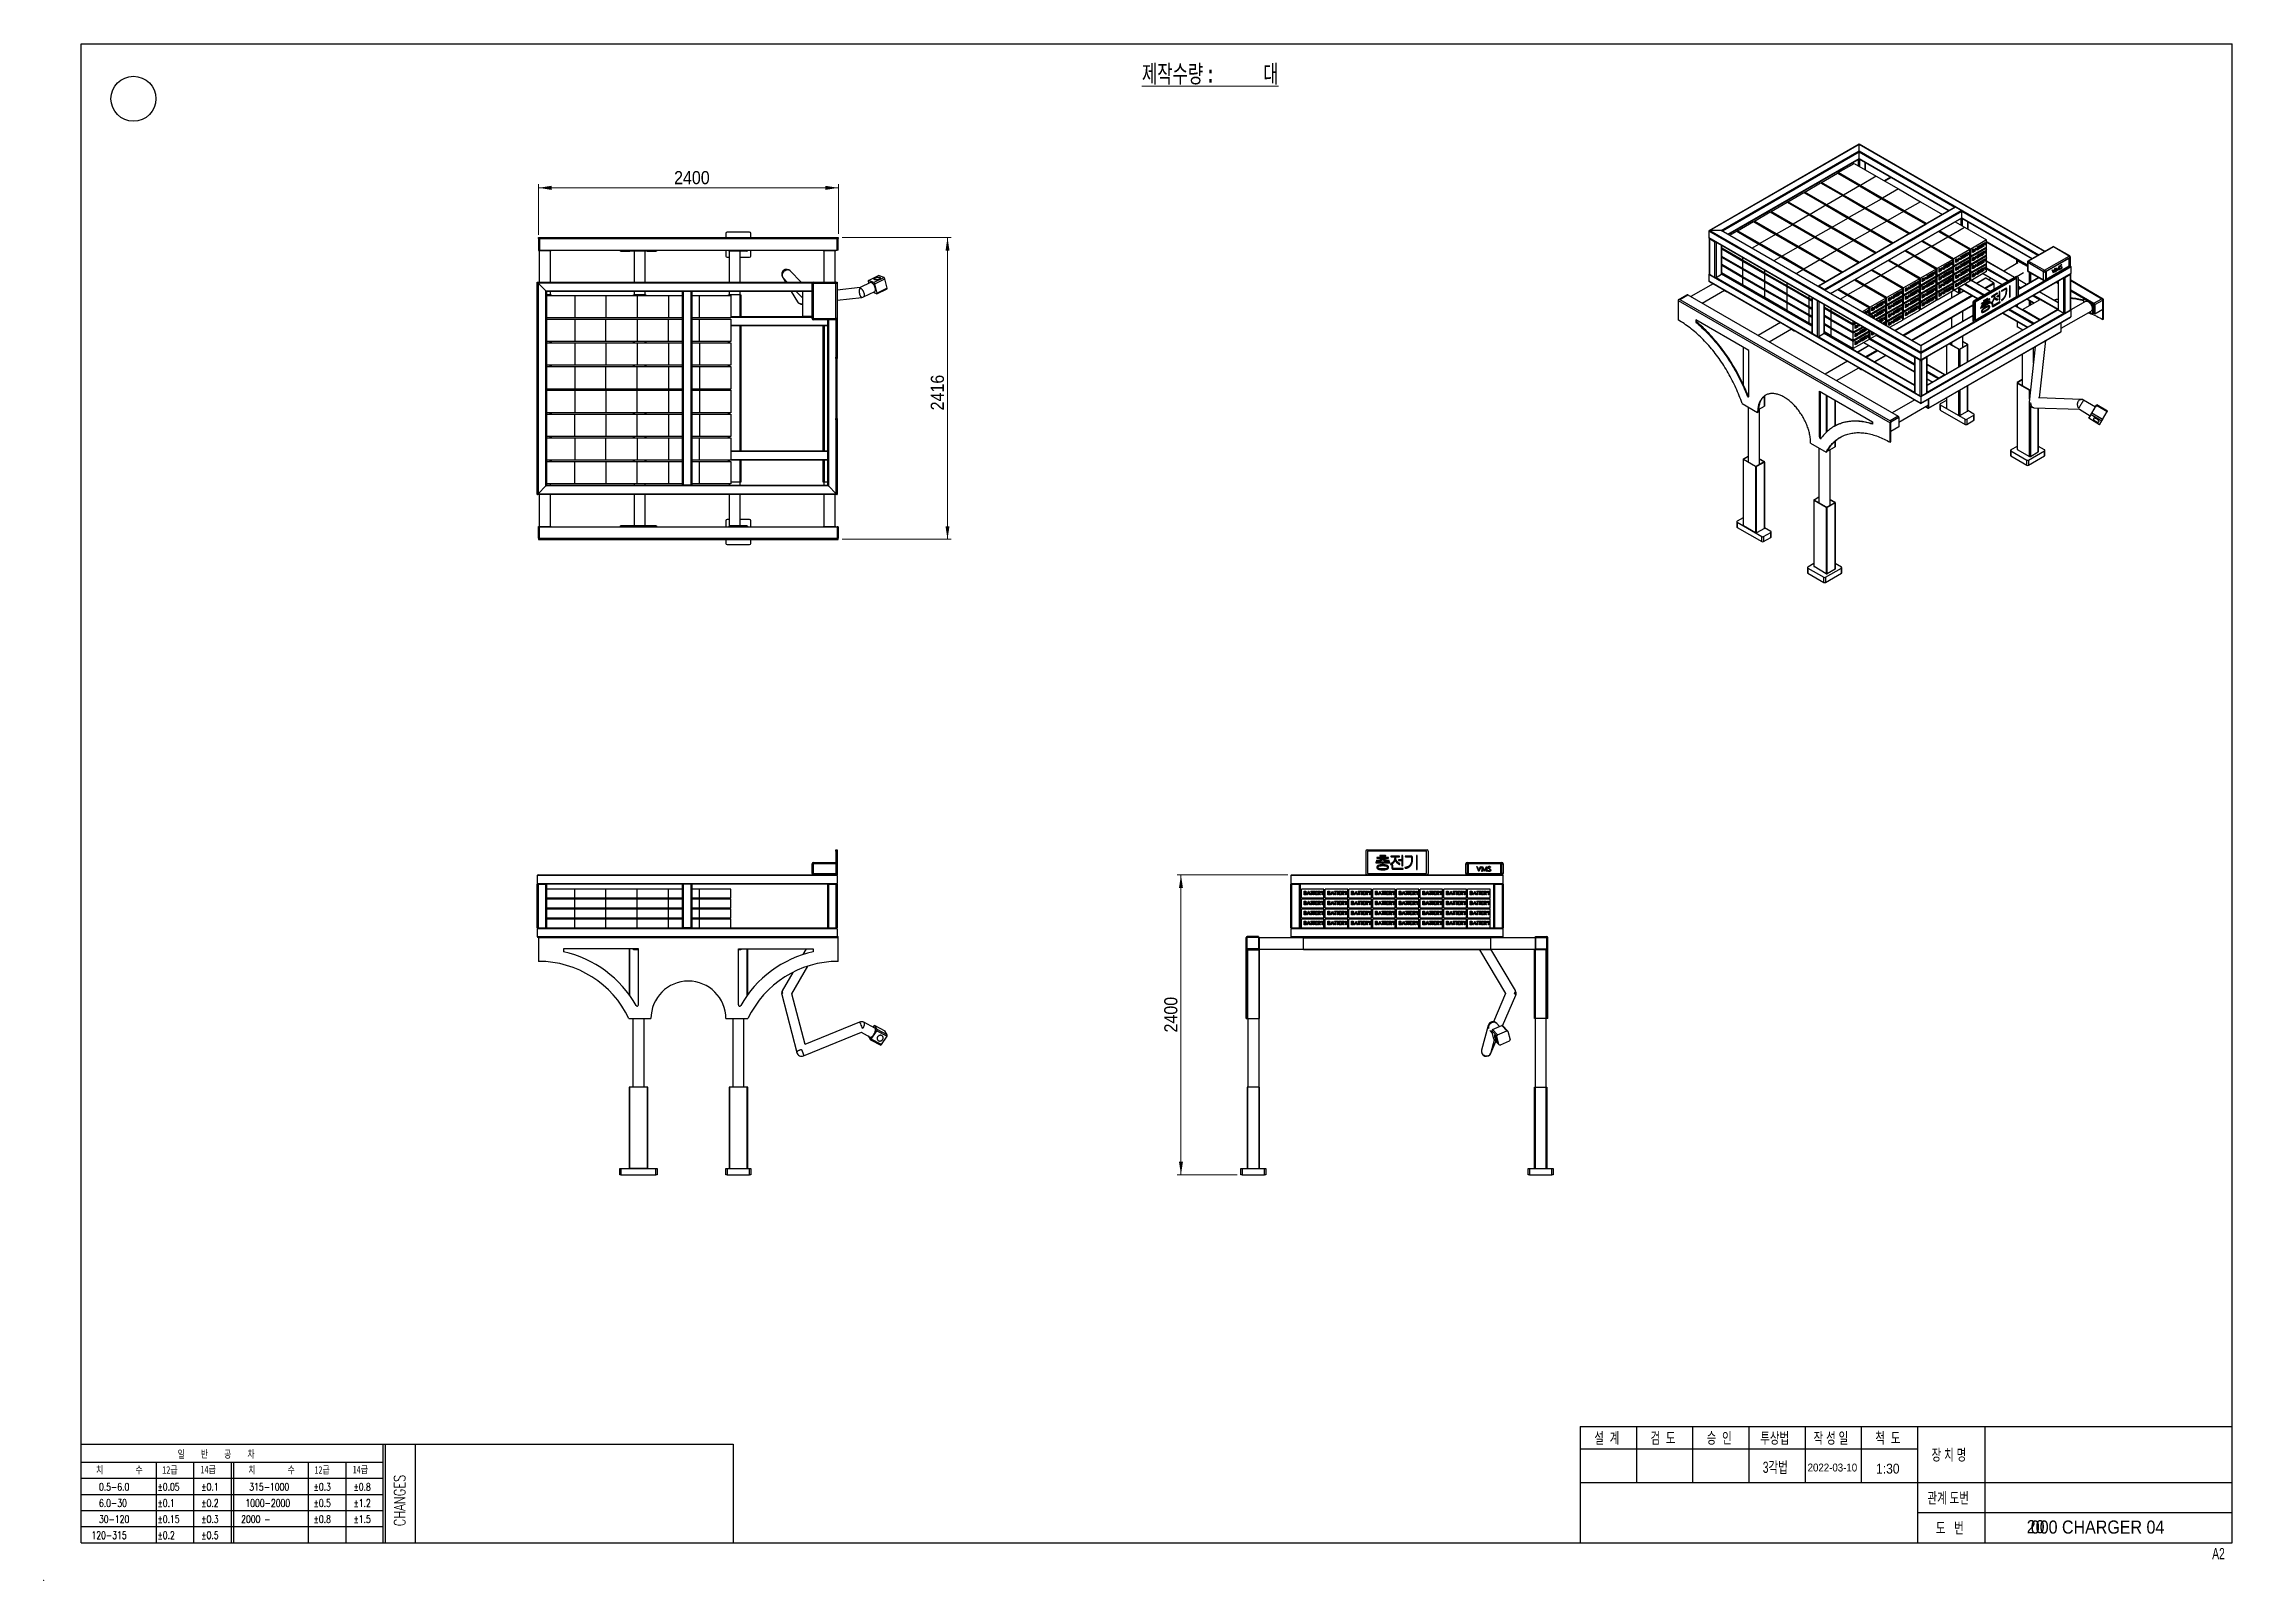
# Model space of a CAD drawing. Header units: millimetres. Extents: x 0 to 17520, y 0 to 12300.
import ezdxf

# ---------------------------------------------------------------- set-up
doc = ezdxf.new("R2010")
doc.units = ezdxf.units.MM
doc.header["$LTSCALE"] = 30
doc.header["$PDSIZE"] = -1
doc.styles.add('SLDTEXTSTYLE0', font='GOTHIC.TTF', dxfattribs={"width": 0.68475, "bigfont": 'bigfont'})
doc.styles.add('SLDTEXTSTYLE1', font='ROMANS__.TTF', dxfattribs={"width": 0.75})
doc.styles.add('SLDTEXTSTYLE2', font='MSGOTHIC.TTC', dxfattribs={"width": 0.75, "bigfont": 'bigfont'})
doc.styles.add('SLDTEXTSTYLE3', font='GOTHIC.TTF', dxfattribs={"width": 0.68475})
doc.styles.add('SLDTEXTSTYLE4', font='GOTHICB.TTF', dxfattribs={"width": 0.68475, "bigfont": 'bigfont'})
doc.styles.add('SLDTEXTSTYLE5', font='GOTHIC.TTF', dxfattribs={"width": 0.913})
doc.dimstyles.new('SLDDIMSTYLE0', dxfattribs={"dimtxt": 105, "dimasz": 105, "dimexe": 0, "dimexo": 0.0625, "dimgap": 26.25, "dimtad": 1, "dimrnd": 1e-09, "dimzin": 12, "dimdsep": 46, "dimtxsty": 'SLDTEXTSTYLE5', "dimsah": 1, "dimcen": 0.09, "dimadec": 0, "dimazin": 3, "dimtfac": 1, "dimtdec": 3, "dimtofl": 0, "dimtmove": 0, "dimatfit": 3, "dimfxl": 0, "dimfrac": 2, "dimtolj": 1, "dimtzin": 12, "dimarcsym": 0})

msp = doc.modelspace()

# ---------------------------------------------------------------- texts
at = {"color": 7, "linetype": 'Continuous', "lineweight": 18, "insert": (9884.953, 12131.072), "char_height": 142.875, "attachment_point": 3, "style": 'SLDTEXTSTYLE4'}
msp.add_mtext('\\L제작수량 :           대  ', dxfattribs=at)
at = {"color": 102, "linetype": 'Continuous', "lineweight": 18, "true_color": 0x00cc33, "attachment_point": 2, "style": 'SLDTEXTSTYLE5'}
for s, insert, char_height in [('2022-03-10', (14319.049, 933.951), 63.5), ('1:30', (14762.592, 933.062), 79.375), ('20', (15946.012, 480.942), 105), ('000 CHARGER 04', (16441.905, 478.107), 105)]:
    msp.add_mtext(s, dxfattribs=dict(at, insert=insert, char_height=char_height))

# ---------------------------------------------------------------- blocks, each defined once
blk = doc.blocks.new('SW_NOTE_0')
at = {"color": 0, "linetype": 'Continuous', "lineweight": 18, "insert": (96, 115), "char_height": 90, "attachment_point": 2, "style": 'SLDTEXTSTYLE0'}
blk.add_mtext('3각법', dxfattribs=at)
blk = doc.blocks.new('SW_NOTE_0_1')
at = {"color": 0, "linetype": 'Continuous', "lineweight": 18, "insert": (-121, 0), "char_height": 90, "attachment_point": 1, "rotation": 90, "style": 'SLDTEXTSTYLE1'}
blk.add_mtext('CHANGES', dxfattribs=at)
blk = doc.blocks.new('SW_NOTE_0_2')
at = {"color": 0, "linetype": 'Continuous', "lineweight": 18, "insert": (0, 70), "char_height": 60, "attachment_point": 1, "style": 'SLDTEXTSTYLE2'}
blk.add_mtext('치        수', dxfattribs=at)
blk = doc.blocks.new('SW_NOTE_0_3')
at = {"color": 0, "linetype": 'Continuous', "lineweight": 18, "insert": (0, 70), "char_height": 60, "attachment_point": 1, "style": 'SLDTEXTSTYLE2'}
blk.add_mtext('12급', dxfattribs=at)
blk = doc.blocks.new('SW_NOTE_0_4')
at = {"color": 0, "linetype": 'Continuous', "lineweight": 18, "insert": (0, 80), "char_height": 60, "attachment_point": 1, "style": 'SLDTEXTSTYLE1'}
blk.add_mtext('±0.5', dxfattribs=at)
blk = doc.blocks.new('SW_NOTE_0_5')
at = {"color": 0, "linetype": 'Continuous', "lineweight": 18, "insert": (0, 80), "char_height": 60, "attachment_point": 1, "style": 'SLDTEXTSTYLE1'}
blk.add_mtext('±0.8', dxfattribs=at)
blk = doc.blocks.new('SW_NOTE_0_6')
at = {"color": 0, "linetype": 'Continuous', "lineweight": 18, "insert": (0, 80), "char_height": 60, "attachment_point": 1, "style": 'SLDTEXTSTYLE1'}
blk.add_mtext('±0.3', dxfattribs=at)
blk = doc.blocks.new('SW_NOTE_0_7')
at = {"color": 0, "linetype": 'Continuous', "lineweight": 18, "insert": (0, 80), "char_height": 60, "attachment_point": 1, "style": 'SLDTEXTSTYLE1'}
blk.add_mtext('±1.2', dxfattribs=at)
blk = doc.blocks.new('SW_NOTE_0_8')
at = {"color": 0, "linetype": 'Continuous', "lineweight": 18, "insert": (0, 80), "char_height": 60, "attachment_point": 1, "style": 'SLDTEXTSTYLE1'}
blk.add_mtext('±1.5', dxfattribs=at)
blk = doc.blocks.new('SW_NOTE_0_9')
at = {"color": 0, "linetype": 'Continuous', "lineweight": 18, "insert": (0, 70), "char_height": 60, "attachment_point": 1, "style": 'SLDTEXTSTYLE2'}
blk.add_mtext('14급', dxfattribs=at)
blk = doc.blocks.new('SW_NOTE_0_10')
at = {"color": 0, "linetype": 'Continuous', "lineweight": 18, "insert": (0, 80), "char_height": 60, "attachment_point": 1, "style": 'SLDTEXTSTYLE1'}
blk.add_mtext('±0.8', dxfattribs=at)
blk = doc.blocks.new('SW_NOTE_0_11')
at = {"color": 0, "linetype": 'Continuous', "lineweight": 18, "insert": (0, 80), "char_height": 60, "attachment_point": 1, "style": 'SLDTEXTSTYLE1'}
blk.add_mtext('2000 -', dxfattribs=at)
blk = doc.blocks.new('SW_NOTE_0_12')
at = {"color": 0, "linetype": 'Continuous', "lineweight": 18, "insert": (0, 70), "char_height": 60, "attachment_point": 1, "style": 'SLDTEXTSTYLE2'}
blk.add_mtext('12급', dxfattribs=at)
blk = doc.blocks.new('SW_NOTE_0_13')
at = {"color": 0, "linetype": 'Continuous', "lineweight": 18, "insert": (0, 80), "char_height": 60, "attachment_point": 1, "style": 'SLDTEXTSTYLE1'}
blk.add_mtext('±0.1', dxfattribs=at)
blk = doc.blocks.new('SW_NOTE_0_14')
at = {"color": 0, "linetype": 'Continuous', "lineweight": 18, "insert": (0, 80), "char_height": 60, "attachment_point": 1, "style": 'SLDTEXTSTYLE1'}
blk.add_mtext('±0.2', dxfattribs=at)
blk = doc.blocks.new('SW_NOTE_0_15')
at = {"color": 0, "linetype": 'Continuous', "lineweight": 18, "insert": (0, 80), "char_height": 60, "attachment_point": 1, "style": 'SLDTEXTSTYLE1'}
blk.add_mtext('±0.15', dxfattribs=at)
blk = doc.blocks.new('SW_NOTE_0_16')
at = {"color": 0, "linetype": 'Continuous', "lineweight": 18, "insert": (0, 80), "char_height": 60, "attachment_point": 1, "style": 'SLDTEXTSTYLE1'}
blk.add_mtext('±0.05', dxfattribs=at)
blk = doc.blocks.new('SW_NOTE_0_17')
at = {"color": 0, "linetype": 'Continuous', "lineweight": 18, "insert": (0, 80), "char_height": 60, "attachment_point": 1, "style": 'SLDTEXTSTYLE1'}
blk.add_mtext('±0.2', dxfattribs=at)
blk = doc.blocks.new('SW_NOTE_0_18')
at = {"color": 0, "linetype": 'Continuous', "lineweight": 18, "insert": (0, 80), "char_height": 60, "attachment_point": 1, "style": 'SLDTEXTSTYLE1'}
blk.add_mtext('±0.3', dxfattribs=at)
blk = doc.blocks.new('SW_NOTE_0_19')
at = {"color": 0, "linetype": 'Continuous', "lineweight": 18, "insert": (0, 80), "char_height": 60, "attachment_point": 1, "style": 'SLDTEXTSTYLE1'}
blk.add_mtext('±0.5', dxfattribs=at)
blk = doc.blocks.new('SW_NOTE_0_20')
at = {"color": 0, "linetype": 'Continuous', "lineweight": 18, "insert": (0, 70), "char_height": 60, "attachment_point": 1, "style": 'SLDTEXTSTYLE2'}
blk.add_mtext('일    반    공    차', dxfattribs=at)
blk = doc.blocks.new('SW_NOTE_0_21')
at = {"color": 0, "linetype": 'Continuous', "lineweight": 18, "insert": (0, 80), "char_height": 60, "attachment_point": 1, "style": 'SLDTEXTSTYLE1'}
blk.add_mtext('±0.1', dxfattribs=at)
blk = doc.blocks.new('SW_NOTE_0_22')
at = {"color": 0, "linetype": 'Continuous', "lineweight": 18, "insert": (0, 70), "char_height": 60, "attachment_point": 1, "style": 'SLDTEXTSTYLE2'}
blk.add_mtext('14급', dxfattribs=at)
blk = doc.blocks.new('SW_NOTE_0_23')
at = {"color": 0, "linetype": 'Continuous', "lineweight": 18, "insert": (0, 80), "char_height": 60, "attachment_point": 1, "style": 'SLDTEXTSTYLE1'}
blk.add_mtext('1000-2000', dxfattribs=at)
blk = doc.blocks.new('SW_NOTE_0_24')
at = {"color": 0, "linetype": 'Continuous', "lineweight": 18, "insert": (0, 80), "char_height": 60, "attachment_point": 1, "style": 'SLDTEXTSTYLE1'}
blk.add_mtext('315-1000', dxfattribs=at)
blk = doc.blocks.new('SW_NOTE_0_25')
at = {"color": 0, "linetype": 'Continuous', "lineweight": 18, "insert": (0, 70), "char_height": 60, "attachment_point": 1, "style": 'SLDTEXTSTYLE2'}
blk.add_mtext('치        수', dxfattribs=at)
blk = doc.blocks.new('SW_NOTE_0_26')
at = {"color": 0, "linetype": 'Continuous', "lineweight": 18, "insert": (0, 80), "char_height": 60, "attachment_point": 1, "style": 'SLDTEXTSTYLE1'}
blk.add_mtext('30-120', dxfattribs=at)
blk = doc.blocks.new('SW_NOTE_0_27')
at = {"color": 0, "linetype": 'Continuous', "lineweight": 18, "insert": (0, 80), "char_height": 60, "attachment_point": 1, "style": 'SLDTEXTSTYLE1'}
blk.add_mtext('120-315', dxfattribs=at)
blk = doc.blocks.new('SW_NOTE_0_28')
at = {"color": 0, "linetype": 'Continuous', "lineweight": 18, "insert": (0, 80), "char_height": 60, "attachment_point": 1, "style": 'SLDTEXTSTYLE1'}
blk.add_mtext('6.0-30', dxfattribs=at)
blk = doc.blocks.new('SW_NOTE_0_29')
at = {"color": 0, "linetype": 'Continuous', "lineweight": 18, "insert": (0, 80), "char_height": 60, "attachment_point": 1, "style": 'SLDTEXTSTYLE1'}
blk.add_mtext('0.5-6.0', dxfattribs=at)
blk = doc.blocks.new('SW_NOTE_0_30')
at = {"color": 0, "linetype": 'Continuous', "lineweight": 18, "insert": (156, 115), "char_height": 90, "attachment_point": 2, "style": 'SLDTEXTSTYLE0'}
blk.add_mtext('관계 도번', dxfattribs=at)
blk = doc.blocks.new('SW_NOTE_0_31')
at = {"color": 0, "linetype": 'Continuous', "lineweight": 18, "insert": (110, 115), "char_height": 90, "attachment_point": 2, "style": 'SLDTEXTSTYLE0'}
blk.add_mtext('도   번', dxfattribs=at)
blk = doc.blocks.new('SW_NOTE_0_32')
at = {"color": 0, "linetype": 'Continuous', "lineweight": 18, "insert": (133, 115), "char_height": 90, "attachment_point": 2, "style": 'SLDTEXTSTYLE0'}
blk.add_mtext('장 치 명', dxfattribs=at)
blk = doc.blocks.new('SW_NOTE_0_33')
at = {"color": 0, "linetype": 'Continuous', "lineweight": 18, "insert": (97, 115), "char_height": 90, "attachment_point": 2, "style": 'SLDTEXTSTYLE0'}
blk.add_mtext('설  계', dxfattribs=at)
blk = doc.blocks.new('SW_NOTE_0_34')
at = {"color": 0, "linetype": 'Continuous', "lineweight": 18, "insert": (97, 115), "char_height": 90, "attachment_point": 2, "style": 'SLDTEXTSTYLE0'}
blk.add_mtext('검  도', dxfattribs=at)
blk = doc.blocks.new('SW_NOTE_0_35')
at = {"color": 0, "linetype": 'Continuous', "lineweight": 18, "insert": (97, 115), "char_height": 90, "attachment_point": 2, "style": 'SLDTEXTSTYLE0'}
blk.add_mtext('승  인', dxfattribs=at)
blk = doc.blocks.new('SW_NOTE_0_36')
at = {"color": 0, "linetype": 'Continuous', "lineweight": 18, "insert": (133, 115), "char_height": 90, "attachment_point": 2, "style": 'SLDTEXTSTYLE0'}
blk.add_mtext('작 성 일', dxfattribs=at)
blk = doc.blocks.new('SW_NOTE_0_37')
at = {"color": 0, "linetype": 'Continuous', "lineweight": 18, "insert": (97, 115), "char_height": 90, "attachment_point": 2, "style": 'SLDTEXTSTYLE0'}
blk.add_mtext('척  도', dxfattribs=at)
blk = doc.blocks.new('SW_NOTE_0_38')
at = {"color": 0, "linetype": 'Continuous', "lineweight": 18, "insert": (108, 115), "char_height": 90, "attachment_point": 2, "style": 'SLDTEXTSTYLE0'}
blk.add_mtext('투상법', dxfattribs=at)
blk = doc.blocks.new('SW_NOTE_0_39')
at = {"color": 0, "linetype": 'Continuous', "lineweight": 18, "insert": (55, 115), "char_height": 90, "attachment_point": 2, "style": 'SLDTEXTSTYLE3'}
blk.add_mtext('A2', dxfattribs=at)
blk = doc.blocks.new('블럭4')
for p, q in [((300, 300), (300, 12300)), ((300, 12300), (17520, 12300)), ((17520, 300), (17520, 12300)), ((12300, 1230), (17520, 1230)), ((12300, 1230), (12300, 300)), ((300, 1089), (5520, 1089)), ((5520, 1089), (5520, 300)), ((300, 300), (17520, 300))]:
    blk.add_line(p, q)
at = {"color": 102, "true_color": 0x00cc33}
for p, q in [((12750, 1230), (12750, 780)), ((13200, 1230), (13200, 780)), ((13650, 1230), (13650, 780)), ((14100, 1230), (14100, 780)), ((14550, 1230), (14550, 780)), ((15000, 1230), (15000, 300)), ((15540, 1230), (15540, 300)), ((15000, 1050), (12300, 1050)), ((17520, 780), (12300, 780)), ((17520, 540), (15000, 540))]:
    blk.add_line(p, q, dxfattribs=at)
at = {"color": 102, "linetype": 'Continuous', "true_color": 0x00cc33}
for p, q in [((2718, 300), (2718, 1089)), ((2736, 300), (2736, 1089)), ((2976, 300), (2976, 1089)), ((300, 945), (2718, 945)), ((900, 945), (900, 300)), ((1200, 945), (1200, 300)), ((1500, 945), (1500, 300)), ((1518, 945), (1518, 300)), ((2118, 945), (2118, 300)), ((2418, 945), (2418, 300)), ((300, 816), (2718, 816)), ((300, 687), (2718, 687)), ((300, 558), (2718, 558)), ((300, 429), (2718, 429))]:
    blk.add_line(p, q, dxfattribs=at)
blk.add_circle((718, 11860), 180)
at = {"color": 7, "linetype": 'Continuous', "lineweight": 0}
blk.add_point((0, 0), dxfattribs=at)
at = {"color": 102, "linetype": 'Continuous', "lineweight": 18, "true_color": 0x00cc33}
for name, p in [('SW_NOTE_0_33', (12416, 1069)), ('SW_NOTE_0_34', (12866, 1069)), ('SW_NOTE_0_35', (13316, 1069)), ('SW_NOTE_0_38', (13749, 1069)), ('SW_NOTE_0_36', (14174, 1069)), ('SW_NOTE_0_37', (14666, 1069)), ('SW_NOTE_0_32', (15119, 934)), ('SW_NOTE_0_25', (419, 843)), ('SW_NOTE_0_12', (949, 843)), ('SW_NOTE_0_20', (1071, 970)), ('SW_NOTE_0_22', (1255, 846)), ('SW_NOTE_0_2', (1637, 843)), ('SW_NOTE_0_3', (2167, 843)), ('SW_NOTE_0_9', (2473, 846)), ('SW_NOTE_0', (13766, 834)), ('SW_NOTE_0_29', (442, 697)), ('SW_NOTE_0_16', (910, 697)), ('SW_NOTE_0_21', (1261, 697)), ('SW_NOTE_0_24', (1645, 697)), ('SW_NOTE_0_6', (2160, 697)), ('SW_NOTE_0_10', (2479, 697)), ('SW_NOTE_0_30', (15090, 589)), ('SW_NOTE_0_28', (442, 568)), ('SW_NOTE_0_13', (910, 568)), ('SW_NOTE_0_17', (1261, 568)), ('SW_NOTE_0_23', (1614, 568)), ('SW_NOTE_0_4', (2160, 568)), ('SW_NOTE_0_7', (2479, 568)), ('SW_NOTE_0_27', (382, 310)), ('SW_NOTE_0_26', (442, 439)), ('SW_NOTE_0_15', (910, 439)), ('SW_NOTE_0_14', (910, 310)), ('SW_NOTE_0_18', (1261, 439)), ('SW_NOTE_0_19', (1261, 310)), ('SW_NOTE_0_11', (1580, 439)), ('SW_NOTE_0_5', (2160, 439)), ('SW_NOTE_0_8', (2479, 439)), ('SW_NOTE_0_31', (15149, 349))]:
    blk.add_blockref(name, p, dxfattribs=at)
at = {"color": 250, "linetype": 'Continuous', "lineweight": 18, "true_color": 0x191924}
blk.add_blockref('SW_NOTE_0_1', (2925, 432), dxfattribs=at)
at = {"color": 7, "linetype": 'Continuous', "lineweight": 18}
blk.add_blockref('SW_NOTE_0_39', (17355, 143), dxfattribs=at)
blk = doc.blocks.new('_D')
at = {"color": 7, "linetype": 'Continuous', "lineweight": 0}
for p, q in [((3961, 10771), (3961, 11177)), ((6361, 11147), (3961, 11147)), ((6361, 10779), (6361, 11177))]:
    blk.add_line(p, q, dxfattribs=at)
at = {"color": 7, "linetype": 'Continuous', "lineweight": 18}
for points in [[(3961, 11147), (4066, 11130), (4066, 11163)], [(6361, 11147), (6256, 11163), (6256, 11130)]]:
    blk.add_solid(points, dxfattribs=at)
at = {"color": 7, "linetype": 'Continuous', "lineweight": 18, "insert": (5046, 11281), "char_height": 105, "attachment_point": 1, "style": 'SLDTEXTSTYLE5'}
blk.add_mtext('2400', dxfattribs=at)
blk = doc.blocks.new('_D_1')
at = {"color": 7, "linetype": 'Continuous', "lineweight": 0}
for p, q in [((6391, 10749), (7265, 10749)), ((7235, 8333), (7235, 10749)), ((6391, 8333), (7265, 8333))]:
    blk.add_line(p, q, dxfattribs=at)
at = {"color": 7, "linetype": 'Continuous', "lineweight": 18}
for points in [[(7235, 10749), (7219, 10644), (7251, 10644)], [(7235, 8333), (7251, 8438), (7219, 8438)]]:
    blk.add_solid(points, dxfattribs=at)
at = {"color": 7, "linetype": 'Continuous', "lineweight": 18, "insert": (7101, 9365), "char_height": 105, "attachment_point": 1, "rotation": 90, "style": 'SLDTEXTSTYLE5'}
blk.add_mtext('2416', dxfattribs=at)
blk = doc.blocks.new('_D_2')
at = {"color": 7, "linetype": 'Continuous', "lineweight": 0}
for p, q in [((9960, 5646), (9074, 5646)), ((9104, 5646), (9104, 3246)), ((9554, 3246), (9074, 3246))]:
    blk.add_line(p, q, dxfattribs=at)
at = {"color": 7, "linetype": 'Continuous', "lineweight": 18}
for points in [[(9104, 5646), (9088, 5541), (9120, 5541)], [(9104, 3246), (9120, 3351), (9088, 3351)]]:
    blk.add_solid(points, dxfattribs=at)
at = {"color": 7, "linetype": 'Continuous', "lineweight": 18, "insert": (8970, 4385), "char_height": 105, "attachment_point": 1, "rotation": 90, "style": 'SLDTEXTSTYLE5'}
blk.add_mtext('2400', dxfattribs=at)

# ---------------------------------------------------------------- dimensions: what is measured, and where the dimension line sits
at = {"color": 7, "linetype": 'Continuous', "lineweight": 18}
dim = msp.add_linear_dim(base=(3960.73, 11146.622), p1=(6360.73, 10748.788), p2=(3960.73, 10740.788), dimstyle='SLDDIMSTYLE0', dxfattribs=at)
dim.commit()
dim.dimension.update_dxf_attribs({"geometry": '_D', "text_midpoint": (5201.152, 11146.622), "dimtype": 160})
for base, p1, p2, picture, middle in [((7235.111, 10748.788), (6360.73, 8332.788), (6360.73, 10748.788), '_D_1', (7235.111, 9519.685)), ((9103.962, 3246.376), (9989.962, 5646.376), (9583.962, 3246.376), '_D_2', (9103.962, 4540.57))]:
    dim = msp.add_linear_dim(base=base, p1=p1, p2=p2, angle=90, dimstyle='SLDDIMSTYLE0', dxfattribs=at)
    dim.commit()
    dim.dimension.update_dxf_attribs({"geometry": picture, "text_midpoint": middle, "dimtype": 160})

# ---------------------------------------------------------------- linework, layer by layer
for p, q in [((14532.331, 11495.934), (13332.735, 10803.423)), ((14532.331, 11493.906), (13338.735, 10804.857)), ((13427.83, 10804.857), (14532.331, 11442.472)), ((14532.331, 11432.674), (13438.073, 10800.973)), ((16018.901, 10637.756), (14532.331, 11495.934)), ((14532.331, 11442.472), (14532.331, 11493.906)), ((16017.144, 10636.742), (14532.331, 11493.906)), ((14532.331, 11442.472), (15972.596, 10611.025)), ((14532.331, 11381.232), (14532.331, 11432.674)), ((15299.552, 10989.767), (14532.331, 11432.674)), ((13482.628, 10775.252), (14532.331, 11381.232)), ((13484.386, 10774.237), (14532.331, 11379.203)), ((14231.811, 11190.595), (14359.09, 11264.071)), ((14359.09, 11264.071), (14535.867, 11162.02)), ((14366.161, 11268.154), (14493.44, 11341.63)), ((14542.938, 11166.103), (14366.161, 11268.154)), ((14366.161, 11259.989), (14366.161, 11268.154)), ((14481.783, 11350.022), (14481.783, 11334.901)), ((14483.541, 11351.037), (14483.541, 11335.915)), ((14493.44, 11341.63), (14670.217, 11239.579)), ((14528.088, 11321.628), (14528.088, 11376.753)), ((14532.331, 11381.232), (15254.997, 10964.046)), ((14532.331, 11379.203), (15253.239, 10963.031)), ((14536.574, 11376.753), (14536.574, 11316.73)), ((14670.217, 11239.579), (14542.938, 11166.103)), ((14581.121, 11291.013), (14581.121, 11351.037)), ((14582.879, 11289.998), (14582.879, 11350.022)), ((14670.217, 11239.579), (14846.994, 11137.528)), ((14787.385, 11231.963), (14735.398, 11201.951)), ((14789.944, 11230.486), (14737.956, 11200.474)), ((14786.369, 11231.376), (14786.369, 11232.55)), ((13963.11, 11035.477), (14090.389, 11108.954)), ((14090.389, 11108.954), (14267.166, 11006.903)), ((14097.46, 11113.036), (14224.74, 11186.513)), ((14097.46, 11104.872), (14097.46, 11113.036)), ((14274.237, 11010.985), (14097.46, 11113.036)), ((14224.74, 11186.513), (14401.516, 11084.462)), ((14231.811, 11182.431), (14231.811, 11190.595)), ((14408.587, 11088.544), (14231.811, 11190.595)), ((14401.516, 11084.462), (14274.237, 11010.985)), ((14401.516, 11084.462), (14578.293, 10982.411)), ((14535.867, 11162.02), (14408.587, 11088.544)), ((14408.587, 11080.38), (14408.587, 11088.544)), ((14585.364, 10986.493), (14408.587, 11088.544)), ((14535.867, 11162.02), (14712.643, 11059.969)), ((14542.938, 11157.938), (14542.938, 11166.103)), ((14719.714, 11064.051), (14542.938, 11166.103)), ((14585.364, 10986.493), (14712.643, 11059.969)), ((14712.643, 11059.969), (14889.42, 10957.918)), ((14846.994, 11137.528), (14719.714, 11064.051)), ((14719.714, 11055.887), (14719.714, 11064.051)), ((14896.491, 10962), (14719.714, 11064.051)), ((14846.994, 11137.528), (15023.77, 11035.477)), ((13560.059, 10802.801), (13687.339, 10876.278)), ((13687.339, 10876.278), (13864.115, 10774.227)), ((13694.41, 10880.36), (13821.689, 10953.836)), ((13871.186, 10778.309), (13694.41, 10880.36)), ((13694.41, 10872.196), (13694.41, 10880.36)), ((13821.689, 10953.836), (13998.465, 10851.785)), ((13828.76, 10957.918), (13956.039, 11031.395)), ((14005.537, 10855.867), (13828.76, 10957.918)), ((13828.76, 10949.754), (13828.76, 10957.918)), ((13956.039, 11031.395), (14132.816, 10929.344)), ((13963.11, 11027.313), (13963.11, 11035.477)), ((14139.887, 10933.426), (13963.11, 11035.477)), ((14132.816, 10929.344), (14005.537, 10855.867)), ((14132.816, 10929.344), (14309.593, 10827.293)), ((14267.166, 11006.903), (14139.887, 10933.426)), ((14139.887, 10925.262), (14139.887, 10933.426)), ((14316.664, 10831.375), (14139.887, 10933.426)), ((15302.553, 10991.499), (14206.537, 10358.783)), ((15305.552, 10991.202), (14209.537, 10358.486)), ((14254.085, 10332.769), (15350.1, 10965.485)), ((15354.343, 10958.137), (14260.085, 10326.436)), ((14267.166, 11006.903), (14443.943, 10904.852)), ((14274.237, 11002.821), (14274.237, 11010.985)), ((14451.014, 10908.934), (14274.237, 11010.985)), ((14304.64, 10300.714), (15354.343, 10906.695)), ((14306.398, 10299.7), (15353.1, 10903.948)), ((14316.664, 10831.375), (14443.943, 10904.852)), ((14443.943, 10904.852), (14620.719, 10802.801)), ((14578.293, 10982.411), (14451.014, 10908.934)), ((14451.014, 10900.77), (14451.014, 10908.934)), ((14627.791, 10806.883), (14451.014, 10908.934)), ((14578.293, 10982.411), (14755.07, 10880.36)), ((14585.364, 10978.329), (14585.364, 10986.493)), ((14762.141, 10884.442), (14585.364, 10986.493)), ((14755.07, 10880.36), (14627.791, 10806.883)), ((14755.07, 10880.36), (14932.551, 10777.902)), ((14889.42, 10957.918), (14762.141, 10884.442)), ((14762.141, 10876.278), (14762.141, 10884.442)), ((14938.918, 10782.391), (14762.141, 10884.442)), ((14889.42, 10957.918), (15066.197, 10855.867)), ((15023.77, 11035.477), (14896.491, 10962)), ((14896.491, 10953.836), (14896.491, 10962)), ((15073.268, 10859.949), (14896.491, 10962)), ((15023.77, 11035.477), (15200.547, 10933.426)), ((15200.547, 10933.426), (15073.268, 10859.949)), ((15200.547, 10933.426), (15201.252, 10933.019)), ((15302.355, 10874.654), (15377.324, 10831.375)), ((15303.795, 10875.485), (15303.795, 10873.822)), ((15350.1, 10965.485), (15305.552, 10991.202)), ((15305.552, 10876.499), (15305.552, 10872.808)), ((15350.1, 10847.091), (15350.1, 10902.216)), ((15353.962, 10904.885), (15917.797, 10579.39)), ((15354.343, 10906.695), (15354.343, 10958.137)), ((15964.11, 10606.126), (15354.343, 10958.137)), ((15354.343, 10906.695), (15919.555, 10580.405)), ((15358.585, 10902.216), (15358.585, 10842.193)), ((15403.133, 10816.476), (15403.133, 10876.499)), ((15404.89, 10815.461), (15404.89, 10875.485)), ((3960.73, 10740.051), (3960.73, 10748.788)), ((3960.73, 10748.788), (6360.73, 10748.788)), ((3960.73, 10740.051), (3969.467, 10740.051)), ((3960.73, 10740.051), (3960.73, 10645.788)), ((3969.467, 10740.051), (6351.993, 10740.051)), ((3969.467, 10740.051), (3969.467, 10648.788)), ((5460.73, 10780.788), (5460.73, 10748.788)), ((5650.73, 10790.788), (5470.73, 10790.788)), ((5660.73, 10748.788), (5660.73, 10780.788)), ((6351.993, 10740.051), (6360.73, 10740.051)), ((6351.993, 10648.788), (6351.993, 10740.051)), ((6360.73, 10748.788), (6360.73, 10740.051)), ((6360.73, 10648.788), (6360.73, 10740.051)), ((15027.306, 9820.268), (13330.25, 10799.958)), ((13330.25, 10799.958), (13330.25, 10748.516)), ((13330.25, 10748.516), (15027.306, 9768.826)), ((13332.735, 10745.051), (15027.306, 9766.797)), ((13332.735, 10743.617), (13332.735, 10457.827)), ((13334.492, 10741.167), (13379.04, 10715.451)), ((13334.492, 10741.167), (13334.492, 10455.378)), ((13336.189, 10743.057), (13336.189, 10742.8)), ((13336.189, 10742.8), (13381.868, 10716.43)), ((13338.735, 10804.857), (15027.306, 9830.066)), ((13427.83, 10804.857), (13338.735, 10804.857)), ((13379.04, 10429.661), (13379.04, 10715.451)), ((13381.868, 10716.43), (13381.868, 10716.687)), ((13387.525, 10713.422), (13387.525, 10429.661)), ((15027.306, 9881.5), (13427.83, 10804.857)), ((13432.073, 10455.378), (13432.073, 10687.705)), ((15027.306, 9883.528), (13433.83, 10803.422)), ((13497.483, 10766.676), (13552.988, 10798.719)), ((13552.988, 10798.719), (13729.765, 10696.668)), ((13560.059, 10794.637), (13560.059, 10802.801)), ((13736.836, 10700.75), (13560.059, 10802.801)), ((13674.26, 10664.625), (13729.765, 10696.668)), ((13729.765, 10696.668), (13906.542, 10594.617)), ((13864.115, 10774.227), (13736.836, 10700.75)), ((13736.836, 10692.586), (13736.836, 10700.75)), ((13913.613, 10598.699), (13736.836, 10700.75)), ((13864.115, 10774.227), (14040.892, 10672.176)), ((13871.186, 10778.309), (13998.465, 10851.785)), ((14047.963, 10676.258), (13871.186, 10778.309)), ((13871.186, 10770.145), (13871.186, 10778.309)), ((13998.465, 10851.785), (14175.242, 10749.734)), ((14005.537, 10847.703), (14005.537, 10855.867)), ((14182.313, 10753.816), (14005.537, 10855.867)), ((14175.242, 10749.734), (14047.963, 10676.258)), ((14175.242, 10749.734), (14352.019, 10647.683)), ((14309.593, 10827.293), (14182.313, 10753.816)), ((14182.313, 10745.652), (14182.313, 10753.816)), ((14359.09, 10651.765), (14182.313, 10753.816)), ((14309.593, 10827.293), (14486.369, 10725.242)), ((14316.664, 10823.211), (14316.664, 10831.375)), ((14493.44, 10729.324), (14316.664, 10831.375)), ((14359.09, 10651.765), (14486.369, 10725.242)), ((14486.369, 10725.242), (14663.85, 10622.784)), ((14493.44, 10729.324), (14620.719, 10802.801)), ((14493.44, 10721.16), (14493.44, 10729.324)), ((14670.217, 10627.273), (14493.44, 10729.324)), ((14620.719, 10802.801), (14798.201, 10700.343)), ((14627.791, 10798.719), (14627.791, 10806.883)), ((14804.567, 10704.832), (14627.791, 10806.883)), ((14797.496, 10700.75), (14670.217, 10627.273)), ((14931.846, 10778.309), (14804.567, 10704.832)), ((14804.567, 10704.019), (14804.567, 10704.832)), ((14805.272, 10704.425), (14804.567, 10704.832)), ((14938.918, 10782.391), (15066.197, 10855.867)), ((14939.622, 10781.984), (14938.918, 10782.391)), ((14938.918, 10781.577), (14938.918, 10782.391)), ((15033.655, 10719.536), (15108.623, 10676.258)), ((15115.694, 10680.34), (15040.726, 10723.618)), ((15066.197, 10855.867), (15066.901, 10855.461)), ((15073.268, 10859.136), (15073.268, 10859.949)), ((15073.972, 10859.543), (15073.268, 10859.949)), ((15115.694, 10680.34), (15242.973, 10753.816)), ((15168.005, 10797.095), (15242.973, 10753.816)), ((15250.045, 10757.898), (15175.076, 10801.177)), ((15242.973, 10753.816), (15419.75, 10651.765)), ((15250.045, 10757.898), (15377.324, 10831.375)), ((15250.045, 10749.734), (15250.045, 10757.898)), ((15426.821, 10655.847), (15250.045, 10757.898)), ((15377.324, 10831.375), (15554.1, 10729.324)), ((15554.1, 10729.324), (15426.821, 10655.847)), ((15505.11, 10688.722), (15517.077, 10695.63)), ((15505.11, 10664.226), (15505.11, 10688.722)), ((15516.864, 10693.24), (15506.802, 10687.431)), ((15506.802, 10687.431), (15506.802, 10679.894)), ((15507.014, 10687.309), (15506.802, 10687.431)), ((15517.077, 10693.118), (15507.014, 10687.309)), ((15507.014, 10687.309), (15507.014, 10679.772)), ((15516.864, 10695.508), (15516.864, 10693.24)), ((15517.077, 10693.118), (15516.864, 10693.24)), ((15517.077, 10695.63), (15517.077, 10693.118)), ((15520.884, 10697.828), (15525.129, 10700.279)), ((15520.884, 10673.332), (15520.884, 10697.828)), ((15526.553, 10698.834), (15522.576, 10696.538)), ((15522.576, 10696.538), (15522.576, 10688.372)), ((15522.576, 10696.538), (15522.788, 10696.415)), ((15522.576, 10688.372), (15522.788, 10688.25)), ((15526.765, 10698.711), (15522.788, 10696.415)), ((15522.788, 10696.415), (15522.788, 10688.25)), ((15522.788, 10688.25), (15526.672, 10690.457)), ((15526.477, 10688.112), (15534.27, 10681.305)), ((15526.689, 10687.989), (15526.477, 10688.112)), ((15526.553, 10698.834), (15526.765, 10698.711)), ((15526.689, 10687.989), (15534.482, 10681.182)), ((15531.347, 10699.992), (15531.082, 10700.145)), ((15534.21, 10698.971), (15533.998, 10699.093)), ((15537.202, 10707.249), (15539.382, 10708.507)), ((15544.001, 10698.322), (15537.202, 10707.249)), ((15539.3, 10708.459), (15544.745, 10701.322)), ((15539.382, 10708.507), (15544.957, 10701.2)), ((15544.001, 10686.677), (15544.001, 10698.322)), ((15545.693, 10687.899), (15544.001, 10686.922)), ((15545.905, 10687.776), (15544.001, 10686.677)), ((15544.957, 10701.2), (15544.745, 10701.322)), ((15544.957, 10701.2), (15550.524, 10714.939)), ((15552.362, 10716), (15545.693, 10699.543)), ((15545.693, 10699.543), (15545.693, 10687.899)), ((15545.905, 10699.421), (15545.693, 10699.543)), ((15545.905, 10687.776), (15545.693, 10687.899)), ((15552.704, 10716.198), (15545.905, 10699.421)), ((15545.905, 10699.421), (15545.905, 10687.776)), ((15550.524, 10714.939), (15552.704, 10716.198)), ((15554.1, 10672.166), (15554.1, 10729.324)), ((15554.1, 10717.844), (15879.976, 10529.72)), ((15554.1, 10711.312), (15879.976, 10523.188)), ((3960.73, 10645.788), (4060.73, 10645.788)), ((3969.467, 10648.788), (3960.761, 10648.788)), ((3965.73, 10645.788), (3965.73, 10390.788)), ((3969.467, 10648.788), (6351.993, 10648.788)), ((4055.73, 10390.788), (4055.73, 10645.788)), ((4060.73, 10648.788), (4060.73, 10645.788)), ((4620.73, 10640.788), (4691.73, 10640.788)), ((4685.73, 10646.788), (4685.73, 10648.788)), ((4688.93, 10645.988), (4688.93, 10648.788)), ((4830.53, 10643.988), (4690.93, 10643.988)), ((4829.73, 10640.788), (4691.73, 10640.788)), ((4720.73, 10648.788), (4720.73, 10645.788)), ((4720.73, 10645.788), (4820.73, 10645.788)), ((4725.73, 10645.788), (4725.73, 10643.988)), ((4725.73, 10640.788), (4725.73, 10390.788)), ((4815.73, 10643.988), (4815.73, 10645.788)), ((4815.73, 10390.788), (4815.73, 10640.788)), ((4820.73, 10648.788), (4820.73, 10645.788)), ((4829.73, 10640.788), (4900.73, 10640.788)), ((4832.53, 10648.788), (4832.53, 10645.988)), ((4835.73, 10648.788), (4835.73, 10646.788)), ((5460.73, 10648.788), (5460.73, 10600.788)), ((5470.73, 10590.788), (5485.73, 10590.788)), ((5480.73, 10648.788), (5480.73, 10645.788)), ((5480.73, 10645.788), (5580.73, 10645.788)), ((5485.73, 10646.788), (5485.73, 10648.788)), ((5485.73, 10645.788), (5485.73, 10390.788)), ((5488.93, 10645.988), (5488.93, 10648.788)), ((5630.53, 10643.988), (5490.93, 10643.988)), ((5629.73, 10640.788), (5491.73, 10640.788)), ((5575.73, 10643.988), (5575.73, 10645.788)), ((5575.73, 10390.788), (5575.73, 10640.788)), ((5575.73, 10590.788), (5650.73, 10590.788)), ((5580.73, 10648.788), (5580.73, 10645.788)), ((5632.53, 10648.788), (5632.53, 10645.988)), ((5635.73, 10648.788), (5635.73, 10646.788)), ((5660.73, 10600.788), (5660.73, 10648.788)), ((6240.73, 10648.788), (6240.73, 10645.788)), ((6240.73, 10645.788), (6340.73, 10645.788)), ((6245.73, 10645.788), (6245.73, 10390.788)), ((6335.73, 10390.788), (6335.73, 10645.788)), ((6340.73, 10648.788), (6340.73, 10645.788)), ((6360.73, 10648.788), (6351.993, 10648.788)), ((13433.83, 10457.827), (13433.83, 10686.69)), ((13779.262, 10463.982), (13433.83, 10663.396)), ((13602.486, 10557.868), (13433.83, 10655.231)), ((13602.486, 10500.71), (13433.83, 10598.073)), ((13602.486, 10492.545), (13433.83, 10589.907)), ((13602.486, 10435.387), (13433.83, 10532.749)), ((13602.486, 10427.221), (13433.83, 10524.584)), ((13602.486, 10566.033), (13602.486, 10589.328)), ((13609.558, 10561.951), (13602.486, 10557.868)), ((13602.486, 10500.71), (13602.486, 10557.868)), ((13779.262, 10455.817), (13602.486, 10557.868)), ((13906.542, 10594.617), (13851.036, 10562.574)), ((13906.542, 10594.617), (14083.318, 10492.566)), ((13913.613, 10598.699), (14040.892, 10672.176)), ((13913.613, 10590.535), (13913.613, 10598.699)), ((14090.389, 10496.648), (13913.613, 10598.699)), ((14040.892, 10672.176), (14217.669, 10570.125)), ((14047.963, 10668.094), (14047.963, 10676.258)), ((14224.74, 10574.207), (14047.963, 10676.258)), ((14217.669, 10570.125), (14090.389, 10496.648)), ((14217.669, 10570.125), (14394.445, 10468.074)), ((14224.74, 10574.207), (14352.019, 10647.683)), ((14401.516, 10472.156), (14224.74, 10574.207)), ((14224.74, 10566.043), (14224.74, 10574.207)), ((14352.019, 10647.683), (14528.796, 10545.632)), ((14359.09, 10643.601), (14359.09, 10651.765)), ((14535.867, 10549.714), (14359.09, 10651.765)), ((14528.796, 10545.632), (14401.516, 10472.156)), ((14528.796, 10545.632), (14529.5, 10545.226)), ((14663.146, 10623.191), (14535.867, 10549.714)), ((14535.867, 10548.901), (14535.867, 10549.714)), ((14536.571, 10549.308), (14535.867, 10549.714)), ((14670.217, 10626.46), (14670.217, 10627.273)), ((14670.921, 10626.866), (14670.217, 10627.273)), ((14839.923, 10521.14), (14712.643, 10447.663)), ((14764.954, 10564.419), (14839.923, 10521.14)), ((14846.994, 10525.222), (14772.025, 10568.501)), ((14839.923, 10521.14), (15016.699, 10419.089)), ((14974.273, 10598.699), (14846.994, 10525.222)), ((14846.994, 10517.058), (14846.994, 10525.222)), ((15023.77, 10423.171), (14846.994, 10525.222)), ((14899.304, 10641.977), (14974.273, 10598.699)), ((14981.344, 10602.781), (14906.375, 10646.059)), ((14974.273, 10598.699), (15151.05, 10496.648)), ((15108.623, 10676.258), (14981.344, 10602.781)), ((14981.344, 10594.617), (14981.344, 10602.781)), ((15158.121, 10500.73), (14981.344, 10602.781)), ((16229.387, 10514.215), (15027.306, 9820.268)), ((15108.623, 10676.258), (15285.4, 10574.207)), ((15292.471, 10578.289), (15115.694, 10680.34)), ((15115.694, 10672.176), (15115.694, 10680.34)), ((15285.4, 10574.207), (15158.121, 10500.73)), ((15285.4, 10517.049), (15158.121, 10443.572)), ((15210.029, 10518.376), (15221.18, 10524.813)), ((15214.44, 10518.655), (15210.029, 10516.108)), ((15214.652, 10518.532), (15210.029, 10515.863)), ((15210.029, 10515.863), (15210.029, 10518.376)), ((15214.652, 10518.532), (15214.44, 10518.655)), ((15214.652, 10496.549), (15214.652, 10518.532)), ((15220.967, 10522.423), (15216.344, 10519.754)), ((15216.344, 10519.754), (15216.344, 10497.77)), ((15216.556, 10519.631), (15216.344, 10519.754)), ((15221.18, 10522.3), (15216.556, 10519.631)), ((15216.556, 10519.631), (15216.556, 10497.648)), ((15220.967, 10524.69), (15220.967, 10522.423)), ((15221.18, 10522.3), (15220.967, 10522.423)), ((15221.18, 10524.813), (15221.18, 10522.3)), ((15221.996, 10525.284), (15233.146, 10531.721)), ((15226.407, 10525.563), (15221.996, 10523.016)), ((15226.619, 10525.44), (15221.996, 10522.771)), ((15221.996, 10522.771), (15221.996, 10525.284)), ((15226.619, 10525.44), (15226.407, 10525.563)), ((15226.619, 10503.457), (15226.619, 10525.44)), ((15232.934, 10529.331), (15228.311, 10526.662)), ((15228.311, 10526.662), (15228.311, 10504.678)), ((15228.523, 10526.539), (15228.311, 10526.662)), ((15233.146, 10529.208), (15228.523, 10526.539)), ((15228.523, 10526.539), (15228.523, 10504.556)), ((15232.934, 10531.598), (15232.934, 10529.331)), ((15233.146, 10529.208), (15232.934, 10529.331)), ((15233.146, 10531.721), (15233.146, 10529.208)), ((15236.41, 10533.605), (15248.376, 10540.513)), ((15236.41, 10509.109), (15236.41, 10533.605)), ((15248.164, 10516.139), (15236.41, 10509.354)), ((15248.376, 10516.017), (15236.41, 10509.109)), ((15248.164, 10538.123), (15238.101, 10532.314)), ((15238.101, 10532.314), (15238.101, 10524.777)), ((15238.313, 10532.191), (15238.101, 10532.314)), ((15248.164, 10528.073), (15238.101, 10522.264)), ((15238.313, 10524.654), (15238.101, 10524.777)), ((15238.101, 10522.264), (15238.101, 10512.843)), ((15238.313, 10522.142), (15238.101, 10522.264)), ((15238.313, 10512.72), (15238.101, 10512.843)), ((15248.376, 10538), (15238.313, 10532.191)), ((15238.313, 10532.191), (15238.313, 10524.654)), ((15238.313, 10524.654), (15248.376, 10530.463)), ((15248.376, 10527.951), (15238.313, 10522.142)), ((15238.313, 10522.142), (15238.313, 10512.72)), ((15238.313, 10512.72), (15248.376, 10518.529)), ((15248.164, 10540.39), (15248.164, 10538.123)), ((15248.376, 10538), (15248.164, 10538.123)), ((15248.164, 10530.341), (15248.164, 10528.073)), ((15248.376, 10527.951), (15248.164, 10528.073)), ((15248.164, 10518.407), (15248.164, 10516.139)), ((15248.376, 10516.017), (15248.164, 10516.139)), ((15248.376, 10540.513), (15248.376, 10538)), ((15248.376, 10530.463), (15248.376, 10527.951)), ((15248.376, 10518.529), (15248.376, 10516.017)), ((15252.184, 10542.711), (15256.429, 10545.162)), ((15252.184, 10518.215), (15252.184, 10542.711)), ((15253.875, 10519.436), (15252.184, 10518.46)), ((15254.087, 10519.314), (15252.184, 10518.215)), ((15257.853, 10543.716), (15253.875, 10541.42)), ((15253.875, 10541.42), (15253.875, 10533.255)), ((15253.875, 10541.42), (15254.087, 10541.298)), ((15253.875, 10533.255), (15254.087, 10533.132)), ((15255.422, 10531.635), (15253.875, 10530.742)), ((15253.875, 10530.742), (15253.875, 10519.436)), ((15254.087, 10530.62), (15253.875, 10530.742)), ((15254.087, 10519.314), (15253.875, 10519.436)), ((15258.065, 10543.594), (15254.087, 10541.298)), ((15254.087, 10541.298), (15254.087, 10533.132)), ((15254.087, 10533.132), (15257.971, 10535.34)), ((15255.634, 10531.513), (15254.087, 10530.62)), ((15254.087, 10530.62), (15254.087, 10519.314)), ((15255.634, 10531.513), (15255.422, 10531.635)), ((15263.428, 10524.706), (15255.634, 10531.513)), ((15257.776, 10532.994), (15265.57, 10526.187)), ((15257.988, 10532.872), (15257.776, 10532.994)), ((15257.853, 10543.716), (15258.065, 10543.594)), ((15257.988, 10532.872), (15265.782, 10526.065)), ((15262.647, 10544.874), (15262.382, 10545.027)), ((15265.57, 10526.187), (15263.259, 10524.853)), ((15265.782, 10526.065), (15263.428, 10524.706)), ((15265.51, 10543.853), (15265.298, 10543.976)), ((15265.782, 10526.065), (15265.57, 10526.187)), ((15268.501, 10552.131), (15270.681, 10553.389)), ((15275.301, 10543.204), (15268.501, 10552.131)), ((15270.599, 10553.342), (15276.044, 10546.205)), ((15270.681, 10553.389), (15276.257, 10546.082)), ((15275.301, 10531.56), (15275.301, 10543.204)), ((15276.992, 10532.781), (15275.301, 10531.805)), ((15277.204, 10532.659), (15275.301, 10531.56)), ((15276.257, 10546.082), (15276.044, 10546.205)), ((15276.257, 10546.082), (15281.823, 10559.822)), ((15283.662, 10560.883), (15276.992, 10544.426)), ((15276.992, 10544.426), (15276.992, 10532.781)), ((15277.204, 10544.303), (15276.992, 10544.426)), ((15277.204, 10532.659), (15276.992, 10532.781)), ((15284.003, 10561.08), (15277.204, 10544.303)), ((15277.204, 10544.303), (15277.204, 10532.659)), ((15278.328, 10512.966), (15285.4, 10508.883)), ((15281.823, 10559.822), (15284.003, 10561.08)), ((15292.471, 10512.965), (15285.399, 10517.048)), ((15285.4, 10517.049), (15285.4, 10574.207)), ((15292.471, 10521.131), (15285.4, 10525.213)), ((15419.75, 10651.765), (15292.471, 10578.289)), ((15419.75, 10594.608), (15292.471, 10521.131)), ((15419.75, 10586.442), (15292.471, 10512.965)), ((15292.471, 10521.131), (15292.471, 10578.289)), ((15419.75, 10529.284), (15292.471, 10455.808)), ((15419.75, 10521.119), (15292.471, 10447.642)), ((15292.471, 10455.808), (15292.471, 10512.965)), ((15307.664, 10574.739), (15311.803, 10577.129)), ((15307.664, 10550.243), (15307.664, 10574.739)), ((15313.189, 10553.677), (15307.664, 10550.488)), ((15313.401, 10553.555), (15307.664, 10550.243)), ((15311.94, 10574.94), (15309.356, 10573.448)), ((15309.356, 10573.448), (15309.356, 10565.597)), ((15309.356, 10573.448), (15309.568, 10573.326)), ((15309.356, 10565.597), (15309.568, 10565.474)), ((15310.618, 10563.813), (15309.356, 10563.084)), ((15309.356, 10563.084), (15309.356, 10553.977)), ((15309.356, 10563.084), (15309.568, 10562.962)), ((15309.356, 10553.977), (15309.568, 10553.854)), ((15312.152, 10574.817), (15309.568, 10573.326)), ((15309.568, 10573.326), (15309.568, 10565.474)), ((15309.568, 10565.474), (15310.847, 10566.213)), ((15310.83, 10563.691), (15309.568, 10562.962)), ((15309.568, 10562.962), (15309.568, 10553.854)), ((15309.568, 10553.854), (15312.279, 10555.42)), ((15310.618, 10563.813), (15310.83, 10563.691)), ((15311.94, 10574.94), (15312.152, 10574.817)), ((15313.401, 10553.555), (15313.189, 10553.677)), ((15314.587, 10565.815), (15314.799, 10565.692)), ((15315.885, 10575.68), (15315.62, 10575.833)), ((15316.091, 10568.322), (15315.879, 10568.445)), ((15317.231, 10565.616), (15316.965, 10565.769)), ((15318.543, 10574.949), (15318.331, 10575.072)), ((15320.175, 10564.418), (15319.962, 10564.541)), ((15322.894, 10559.035), (15332.957, 10589.34)), ((15324.972, 10560.235), (15322.894, 10559.035)), ((15322.894, 10493.712), (15332.957, 10524.017)), ((15324.76, 10560.357), (15322.995, 10559.338)), ((15327.985, 10570.07), (15324.76, 10560.357)), ((15324.972, 10560.235), (15324.76, 10560.357)), ((15328.197, 10569.948), (15324.972, 10560.235)), ((15337.602, 10575.622), (15327.985, 10570.07)), ((15328.197, 10569.948), (15327.985, 10570.07)), ((15337.814, 10575.5), (15328.197, 10569.948)), ((15332.859, 10584.754), (15329.018, 10573.179)), ((15329.018, 10573.179), (15329.23, 10573.057)), ((15332.859, 10519.431), (15329.018, 10507.856)), ((15333.072, 10584.632), (15329.23, 10573.057)), ((15329.23, 10573.057), (15336.811, 10577.433)), ((15333.072, 10519.309), (15329.23, 10507.733)), ((15329.23, 10507.733), (15336.811, 10512.11)), ((15332.859, 10584.754), (15333.072, 10584.632)), ((15332.859, 10519.431), (15333.072, 10519.309)), ((15332.957, 10589.34), (15333.229, 10589.497)), ((15332.957, 10524.017), (15333.229, 10524.174)), ((15336.811, 10577.433), (15333.072, 10584.632)), ((15336.811, 10512.11), (15333.072, 10519.309)), ((15333.115, 10589.431), (15342.807, 10570.776)), ((15333.115, 10524.108), (15342.807, 10505.452)), ((15333.229, 10589.497), (15343.02, 10570.653)), ((15333.229, 10524.174), (15343.02, 10505.33)), ((15337.814, 10575.5), (15337.602, 10575.622)), ((15340.95, 10569.459), (15337.814, 10575.5)), ((15342.807, 10570.776), (15340.852, 10569.647)), ((15343.02, 10570.653), (15340.95, 10569.459)), ((15343.02, 10570.653), (15342.807, 10570.776)), ((15344.379, 10595.934), (15355.53, 10602.372)), ((15348.791, 10596.214), (15344.379, 10593.667)), ((15349.003, 10596.091), (15344.379, 10593.422)), ((15344.379, 10593.422), (15344.379, 10595.934)), ((15344.379, 10530.611), (15355.53, 10537.048)), ((15348.791, 10530.89), (15344.379, 10528.344)), ((15349.003, 10530.768), (15344.379, 10528.099)), ((15344.379, 10528.099), (15344.379, 10530.611)), ((15349.003, 10596.091), (15348.791, 10596.214)), ((15349.003, 10530.768), (15348.791, 10530.89)), ((15349.003, 10574.107), (15349.003, 10596.091)), ((15350.694, 10575.329), (15349.003, 10574.352)), ((15350.907, 10575.206), (15349.003, 10574.107)), ((15349.003, 10508.784), (15349.003, 10530.768)), ((15355.318, 10599.982), (15350.694, 10597.313)), ((15350.694, 10597.313), (15350.694, 10575.329)), ((15350.907, 10597.19), (15350.694, 10597.313)), ((15350.907, 10575.206), (15350.694, 10575.329)), ((15355.318, 10534.658), (15350.694, 10531.989)), ((15350.694, 10531.989), (15350.694, 10510.005)), ((15350.907, 10531.867), (15350.694, 10531.989)), ((15355.53, 10599.859), (15350.907, 10597.19)), ((15350.907, 10597.19), (15350.907, 10575.206)), ((15355.53, 10534.536), (15350.907, 10531.867)), ((15350.907, 10531.867), (15350.907, 10509.883)), ((15355.318, 10602.249), (15355.318, 10599.982)), ((15355.53, 10599.859), (15355.318, 10599.982)), ((15355.318, 10536.926), (15355.318, 10534.658)), ((15355.53, 10534.536), (15355.318, 10534.658)), ((15355.53, 10602.372), (15355.53, 10599.859)), ((15355.53, 10537.048), (15355.53, 10534.536)), ((15356.346, 10602.843), (15367.496, 10609.28)), ((15360.757, 10603.122), (15356.346, 10600.575)), ((15360.969, 10602.999), (15356.346, 10600.33)), ((15356.346, 10600.33), (15356.346, 10602.843)), ((15356.346, 10537.519), (15367.496, 10543.956)), ((15360.757, 10537.798), (15356.346, 10535.252)), ((15360.969, 10537.676), (15356.346, 10535.007)), ((15356.346, 10535.007), (15356.346, 10537.519)), ((15360.969, 10602.999), (15360.757, 10603.122)), ((15360.969, 10537.676), (15360.757, 10537.798)), ((15360.969, 10581.015), (15360.969, 10602.999)), ((15362.661, 10582.237), (15360.969, 10581.26)), ((15362.873, 10582.114), (15360.969, 10581.015)), ((15360.969, 10515.692), (15360.969, 10537.676)), ((15362.661, 10516.914), (15360.969, 10515.937)), ((15362.873, 10516.791), (15360.969, 10515.692)), ((15367.284, 10606.89), (15362.661, 10604.221)), ((15362.661, 10604.221), (15362.661, 10582.237)), ((15362.873, 10604.098), (15362.661, 10604.221)), ((15362.873, 10582.114), (15362.661, 10582.237)), ((15367.284, 10541.566), (15362.661, 10538.897)), ((15362.661, 10538.897), (15362.661, 10516.914)), ((15362.873, 10538.775), (15362.661, 10538.897)), ((15362.873, 10516.791), (15362.661, 10516.914)), ((15367.496, 10606.767), (15362.873, 10604.098)), ((15362.873, 10604.098), (15362.873, 10582.114)), ((15367.496, 10541.444), (15362.873, 10538.775)), ((15362.873, 10538.775), (15362.873, 10516.791)), ((15367.284, 10609.157), (15367.284, 10606.89)), ((15367.496, 10606.767), (15367.284, 10606.89)), ((15367.284, 10543.834), (15367.284, 10541.566)), ((15367.496, 10541.444), (15367.284, 10541.566)), ((15367.496, 10609.28), (15367.496, 10606.767)), ((15367.496, 10543.956), (15367.496, 10541.444)), ((15370.76, 10611.164), (15382.726, 10618.072)), ((15370.76, 10586.667), (15370.76, 10611.164)), ((15382.514, 10593.698), (15370.76, 10586.912)), ((15382.726, 10593.575), (15370.76, 10586.667)), ((15370.76, 10545.84), (15382.726, 10552.748)), ((15370.76, 10521.344), (15370.76, 10545.84)), ((15382.514, 10528.375), (15370.76, 10521.589)), ((15382.726, 10528.252), (15370.76, 10521.344)), ((15382.514, 10615.682), (15372.452, 10609.873)), ((15372.452, 10609.873), (15372.452, 10602.335)), ((15372.664, 10609.75), (15372.452, 10609.873)), ((15382.514, 10605.632), (15372.452, 10599.823)), ((15372.664, 10602.213), (15372.452, 10602.335)), ((15372.452, 10599.823), (15372.452, 10590.401)), ((15372.664, 10599.7), (15372.452, 10599.823)), ((15372.664, 10590.279), (15372.452, 10590.401)), ((15382.514, 10550.358), (15372.452, 10544.549)), ((15372.452, 10544.549), (15372.452, 10537.012)), ((15372.664, 10544.427), (15372.452, 10544.549)), ((15382.514, 10540.309), (15372.452, 10534.5)), ((15372.664, 10536.89), (15372.452, 10537.012)), ((15372.452, 10534.5), (15372.452, 10525.078)), ((15372.664, 10534.377), (15372.452, 10534.5)), ((15372.664, 10524.956), (15372.452, 10525.078)), ((15382.726, 10615.559), (15372.664, 10609.75)), ((15372.664, 10609.75), (15372.664, 10602.213)), ((15372.664, 10602.213), (15382.726, 10608.022)), ((15382.726, 10605.51), (15372.664, 10599.7)), ((15372.664, 10599.7), (15372.664, 10590.279)), ((15372.664, 10590.279), (15382.726, 10596.088)), ((15382.726, 10550.236), (15372.664, 10544.427)), ((15372.664, 10544.427), (15372.664, 10536.89)), ((15372.664, 10536.89), (15382.726, 10542.699)), ((15382.726, 10540.186), (15372.664, 10534.377)), ((15372.664, 10534.377), (15372.664, 10524.956)), ((15372.664, 10524.956), (15382.726, 10530.765)), ((15382.514, 10617.949), (15382.514, 10615.682)), ((15382.726, 10615.559), (15382.514, 10615.682)), ((15382.514, 10607.899), (15382.514, 10605.632)), ((15382.726, 10605.51), (15382.514, 10605.632)), ((15382.514, 10595.965), (15382.514, 10593.698)), ((15382.726, 10593.575), (15382.514, 10593.698)), ((15382.514, 10552.626), (15382.514, 10550.358)), ((15382.726, 10550.236), (15382.514, 10550.358)), ((15382.514, 10542.576), (15382.514, 10540.309)), ((15382.726, 10540.186), (15382.514, 10540.309)), ((15382.514, 10530.642), (15382.514, 10528.375)), ((15382.726, 10528.252), (15382.514, 10528.375)), ((15382.726, 10618.072), (15382.726, 10615.559)), ((15382.726, 10608.022), (15382.726, 10605.51)), ((15382.726, 10596.088), (15382.726, 10593.575)), ((15382.726, 10552.748), (15382.726, 10550.236)), ((15382.726, 10542.699), (15382.726, 10540.186)), ((15382.726, 10530.765), (15382.726, 10528.252)), ((15386.534, 10620.27), (15390.779, 10622.72)), ((15386.534, 10595.773), (15386.534, 10620.27)), ((15388.225, 10596.995), (15386.534, 10596.018)), ((15388.438, 10596.872), (15386.534, 10595.773)), ((15386.534, 10554.946), (15390.779, 10557.397)), ((15386.534, 10530.45), (15386.534, 10554.946)), ((15388.225, 10531.672), (15386.534, 10530.695)), ((15388.438, 10531.549), (15386.534, 10530.45)), ((15392.203, 10621.275), (15388.225, 10618.979)), ((15388.225, 10618.979), (15388.225, 10610.813)), ((15388.225, 10618.979), (15388.438, 10618.856)), ((15388.225, 10610.813), (15388.438, 10610.691)), ((15389.772, 10609.194), (15388.225, 10608.301)), ((15388.225, 10608.301), (15388.225, 10596.995)), ((15388.438, 10608.178), (15388.225, 10608.301)), ((15388.438, 10596.872), (15388.225, 10596.995)), ((15392.203, 10555.952), (15388.225, 10553.655)), ((15388.225, 10553.655), (15388.225, 10545.49)), ((15388.225, 10553.655), (15388.438, 10553.533)), ((15388.225, 10545.49), (15388.438, 10545.368)), ((15389.772, 10543.871), (15388.225, 10542.978)), ((15388.225, 10542.978), (15388.225, 10531.672)), ((15388.438, 10542.855), (15388.225, 10542.978)), ((15388.438, 10531.549), (15388.225, 10531.672)), ((15392.415, 10621.152), (15388.438, 10618.856)), ((15388.438, 10618.856), (15388.438, 10610.691)), ((15388.438, 10610.691), (15392.322, 10612.899)), ((15389.984, 10609.071), (15388.438, 10608.178)), ((15388.438, 10608.178), (15388.438, 10596.872)), ((15392.415, 10555.829), (15388.438, 10553.533)), ((15388.438, 10553.533), (15388.438, 10545.368)), ((15388.438, 10545.368), (15392.322, 10547.575)), ((15389.984, 10543.748), (15388.438, 10542.855)), ((15388.438, 10542.855), (15388.438, 10531.549)), ((15389.984, 10609.071), (15389.772, 10609.194)), ((15389.984, 10543.748), (15389.772, 10543.871)), ((15397.778, 10602.265), (15389.984, 10609.071)), ((15397.778, 10536.941), (15389.984, 10543.748)), ((15392.126, 10610.553), (15399.92, 10603.746)), ((15392.339, 10610.43), (15392.126, 10610.553)), ((15392.126, 10545.23), (15399.92, 10538.423)), ((15392.339, 10545.107), (15392.126, 10545.23)), ((15392.203, 10621.275), (15392.415, 10621.152)), ((15392.203, 10555.952), (15392.415, 10555.829)), ((15392.339, 10610.43), (15400.132, 10603.624)), ((15392.339, 10545.107), (15400.132, 10538.3)), ((15396.997, 10622.433), (15396.732, 10622.586)), ((15396.997, 10557.11), (15396.732, 10557.263)), ((15399.92, 10603.746), (15397.609, 10602.412)), ((15399.92, 10538.423), (15397.609, 10537.089)), ((15400.132, 10603.624), (15397.778, 10602.265)), ((15400.132, 10538.3), (15397.778, 10536.941)), ((15399.86, 10621.412), (15399.648, 10621.534)), ((15399.86, 10556.089), (15399.648, 10556.211)), ((15400.132, 10603.624), (15399.92, 10603.746)), ((15400.132, 10538.3), (15399.92, 10538.423)), ((15402.852, 10629.69), (15405.032, 10630.948)), ((15409.651, 10620.763), (15402.852, 10629.69)), ((15402.852, 10564.366), (15405.032, 10565.625)), ((15409.651, 10555.44), (15402.852, 10564.366)), ((15404.949, 10630.901), (15410.395, 10623.764)), ((15404.949, 10565.577), (15410.395, 10558.44)), ((15405.032, 10630.948), (15410.607, 10623.641)), ((15405.032, 10565.625), (15410.607, 10558.318)), ((15409.651, 10609.119), (15409.651, 10620.763)), ((15411.342, 10610.34), (15409.651, 10609.364)), ((15411.555, 10610.218), (15409.651, 10609.119)), ((15409.651, 10543.795), (15409.651, 10555.44)), ((15411.342, 10545.017), (15409.651, 10544.04)), ((15411.555, 10544.894), (15409.651, 10543.795)), ((15410.607, 10623.641), (15410.395, 10623.764)), ((15410.607, 10558.318), (15410.395, 10558.44)), ((15410.607, 10623.641), (15416.174, 10637.38)), ((15410.607, 10558.318), (15416.174, 10572.057)), ((15418.012, 10638.442), (15411.342, 10621.985)), ((15411.342, 10621.985), (15411.342, 10610.34)), ((15411.555, 10621.862), (15411.342, 10621.985)), ((15411.555, 10610.218), (15411.342, 10610.34)), ((15418.012, 10573.118), (15411.342, 10556.661)), ((15411.342, 10556.661), (15411.342, 10545.017)), ((15411.555, 10556.539), (15411.342, 10556.661)), ((15411.555, 10544.894), (15411.342, 10545.017)), ((15418.354, 10638.639), (15411.555, 10621.862)), ((15411.555, 10621.862), (15411.555, 10610.218)), ((15418.354, 10573.316), (15411.555, 10556.539)), ((15411.555, 10556.539), (15411.555, 10544.894)), ((15412.678, 10590.525), (15419.75, 10586.442)), ((15412.678, 10525.202), (15419.75, 10521.119)), ((15416.174, 10637.38), (15418.354, 10638.639)), ((15416.174, 10572.057), (15418.354, 10573.316)), ((15426.821, 10590.524), (15419.749, 10594.607)), ((15426.821, 10525.201), (15419.749, 10529.284)), ((15419.75, 10594.608), (15419.75, 10651.765)), ((15426.821, 10598.69), (15419.75, 10602.772)), ((15419.75, 10529.284), (15419.75, 10586.442)), ((15426.821, 10533.366), (15419.75, 10537.448)), ((15419.75, 10463.961), (15419.75, 10521.119)), ((15554.1, 10672.166), (15426.821, 10598.69)), ((15554.1, 10664.001), (15426.821, 10590.524)), ((15426.821, 10598.69), (15426.821, 10655.847)), ((15554.1, 10606.843), (15426.821, 10533.366)), ((15554.1, 10598.678), (15426.821, 10525.201)), ((15426.821, 10533.366), (15426.821, 10590.524)), ((15554.1, 10541.52), (15426.821, 10468.043)), ((15554.1, 10533.354), (15426.821, 10459.878)), ((15426.821, 10468.043), (15426.821, 10525.201)), ((15442.015, 10652.298), (15446.153, 10654.687)), ((15442.015, 10627.802), (15442.015, 10652.298)), ((15447.539, 10631.236), (15442.015, 10628.047)), ((15447.751, 10631.114), (15442.015, 10627.802)), ((15442.015, 10586.975), (15446.153, 10589.364)), ((15442.015, 10562.479), (15442.015, 10586.975)), ((15447.539, 10565.913), (15442.015, 10562.723)), ((15447.751, 10565.79), (15442.015, 10562.479)), ((15442.015, 10521.652), (15446.153, 10524.041)), ((15442.015, 10497.155), (15442.015, 10521.652)), ((15446.29, 10652.499), (15443.706, 10651.007)), ((15443.706, 10651.007), (15443.706, 10643.156)), ((15443.706, 10651.007), (15443.918, 10650.885)), ((15443.706, 10643.156), (15443.918, 10643.033)), ((15444.968, 10641.372), (15443.706, 10640.643)), ((15443.706, 10640.643), (15443.706, 10631.536)), ((15443.706, 10640.643), (15443.918, 10640.521)), ((15443.706, 10631.536), (15443.918, 10631.413)), ((15446.29, 10587.175), (15443.706, 10585.684)), ((15443.706, 10585.684), (15443.706, 10577.832)), ((15443.706, 10585.684), (15443.918, 10585.561)), ((15443.706, 10577.832), (15443.918, 10577.71)), ((15444.968, 10576.049), (15443.706, 10575.32)), ((15443.706, 10575.32), (15443.706, 10566.212)), ((15443.706, 10575.32), (15443.918, 10575.198)), ((15443.706, 10566.212), (15443.918, 10566.09)), ((15446.29, 10521.852), (15443.706, 10520.361)), ((15443.706, 10520.361), (15443.706, 10512.509)), ((15443.706, 10520.361), (15443.918, 10520.238)), ((15443.706, 10512.509), (15443.918, 10512.387)), ((15446.502, 10652.376), (15443.918, 10650.885)), ((15443.918, 10650.885), (15443.918, 10643.033)), ((15443.918, 10643.033), (15445.197, 10643.772)), ((15445.18, 10641.249), (15443.918, 10640.521)), ((15443.918, 10640.521), (15443.918, 10631.413)), ((15443.918, 10631.413), (15446.629, 10632.978)), ((15446.502, 10587.053), (15443.918, 10585.561)), ((15443.918, 10585.561), (15443.918, 10577.71)), ((15443.918, 10577.71), (15445.197, 10578.448)), ((15445.18, 10575.926), (15443.918, 10575.198)), ((15443.918, 10575.198), (15443.918, 10566.09)), ((15443.918, 10566.09), (15446.629, 10567.655)), ((15446.502, 10521.73), (15443.918, 10520.238)), ((15443.918, 10520.238), (15443.918, 10512.387)), ((15443.918, 10512.387), (15445.197, 10513.125)), ((15444.968, 10641.372), (15445.18, 10641.249)), ((15444.968, 10576.049), (15445.18, 10575.926)), ((15446.29, 10652.499), (15446.502, 10652.376)), ((15446.29, 10587.175), (15446.502, 10587.053)), ((15446.29, 10521.852), (15446.502, 10521.73)), ((15447.751, 10631.114), (15447.539, 10631.236)), ((15447.751, 10565.79), (15447.539, 10565.913)), ((15448.937, 10643.374), (15449.149, 10643.251)), ((15448.937, 10578.05), (15449.149, 10577.928)), ((15448.937, 10512.727), (15449.149, 10512.605)), ((15450.235, 10653.239), (15449.97, 10653.392)), ((15450.235, 10587.916), (15449.97, 10588.069)), ((15450.235, 10522.593), (15449.97, 10522.746)), ((15450.441, 10645.881), (15450.229, 10646.004)), ((15450.441, 10580.558), (15450.229, 10580.68)), ((15450.441, 10515.235), (15450.229, 10515.357)), ((15451.581, 10643.175), (15451.316, 10643.328)), ((15451.581, 10577.852), (15451.316, 10578.005)), ((15451.581, 10512.528), (15451.316, 10512.681)), ((15452.893, 10652.508), (15452.681, 10652.63)), ((15452.893, 10587.185), (15452.681, 10587.307)), ((15452.893, 10521.861), (15452.681, 10521.984)), ((15454.525, 10641.977), (15454.313, 10642.1)), ((15454.525, 10576.654), (15454.313, 10576.776)), ((15457.245, 10636.594), (15467.307, 10666.899)), ((15459.322, 10637.793), (15457.245, 10636.594)), ((15457.245, 10571.271), (15467.307, 10601.576)), ((15459.322, 10572.47), (15457.245, 10571.271)), ((15457.245, 10505.947), (15467.307, 10536.253)), ((15459.11, 10637.916), (15457.345, 10636.897)), ((15459.11, 10572.593), (15457.345, 10571.574)), ((15462.336, 10647.629), (15459.11, 10637.916)), ((15459.322, 10637.793), (15459.11, 10637.916)), ((15462.336, 10582.306), (15459.11, 10572.593)), ((15459.322, 10572.47), (15459.11, 10572.593)), ((15462.336, 10516.983), (15459.11, 10507.269)), ((15462.548, 10647.507), (15459.322, 10637.793)), ((15462.548, 10582.184), (15459.322, 10572.47)), ((15462.548, 10516.86), (15459.322, 10507.147)), ((15471.952, 10653.181), (15462.336, 10647.629)), ((15462.548, 10647.507), (15462.336, 10647.629)), ((15471.952, 10587.857), (15462.336, 10582.306)), ((15462.548, 10582.184), (15462.336, 10582.306)), ((15471.952, 10522.534), (15462.336, 10516.983)), ((15462.548, 10516.86), (15462.336, 10516.983)), ((15472.164, 10653.058), (15462.548, 10647.507)), ((15472.164, 10587.735), (15462.548, 10582.184)), ((15472.164, 10522.412), (15462.548, 10516.86)), ((15467.21, 10662.313), (15463.368, 10650.738)), ((15463.368, 10650.738), (15463.58, 10650.615)), ((15467.21, 10596.99), (15463.368, 10585.415)), ((15463.368, 10585.415), (15463.58, 10585.292)), ((15467.21, 10531.667), (15463.368, 10520.091)), ((15463.368, 10520.091), (15463.58, 10519.969)), ((15467.422, 10662.191), (15463.58, 10650.615)), ((15463.58, 10650.615), (15471.161, 10654.992)), ((15467.422, 10596.868), (15463.58, 10585.292)), ((15463.58, 10585.292), (15471.161, 10589.668)), ((15467.422, 10531.544), (15463.58, 10519.969)), ((15463.58, 10519.969), (15471.161, 10524.345)), ((15467.21, 10662.313), (15467.422, 10662.191)), ((15467.21, 10596.99), (15467.422, 10596.868)), ((15467.21, 10531.667), (15467.422, 10531.544)), ((15467.307, 10666.899), (15467.579, 10667.056)), ((15467.307, 10601.576), (15467.579, 10601.733)), ((15467.307, 10536.253), (15467.579, 10536.41)), ((15471.161, 10654.992), (15467.422, 10662.191)), ((15471.161, 10589.668), (15467.422, 10596.868)), ((15471.161, 10524.345), (15467.422, 10531.544)), ((15467.465, 10666.99), (15477.158, 10648.334)), ((15467.465, 10601.667), (15477.158, 10583.011)), ((15467.465, 10536.344), (15477.158, 10517.688)), ((15467.579, 10667.056), (15477.37, 10648.212)), ((15467.579, 10601.733), (15477.37, 10582.889)), ((15467.579, 10536.41), (15477.37, 10517.565)), ((15472.164, 10653.058), (15471.952, 10653.181)), ((15472.164, 10587.735), (15471.952, 10587.857)), ((15472.164, 10522.412), (15471.952, 10522.534)), ((15475.3, 10647.017), (15472.164, 10653.058)), ((15475.3, 10581.694), (15472.164, 10587.735)), ((15475.3, 10516.371), (15472.164, 10522.412)), ((15477.158, 10648.334), (15475.203, 10647.206)), ((15477.158, 10583.011), (15475.203, 10581.882)), ((15477.158, 10517.688), (15475.203, 10516.559)), ((15477.37, 10648.212), (15475.3, 10647.017)), ((15477.37, 10582.889), (15475.3, 10581.694)), ((15477.37, 10517.565), (15475.3, 10516.371)), ((15477.37, 10648.212), (15477.158, 10648.334)), ((15477.37, 10582.889), (15477.158, 10583.011)), ((15477.37, 10517.565), (15477.158, 10517.688)), ((15478.73, 10673.493), (15489.88, 10679.93)), ((15483.141, 10673.772), (15478.73, 10671.226)), ((15483.353, 10673.65), (15478.73, 10670.981)), ((15478.73, 10670.981), (15478.73, 10673.493)), ((15478.73, 10608.17), (15489.88, 10614.607)), ((15483.141, 10608.449), (15478.73, 10605.902)), ((15483.353, 10608.327), (15478.73, 10605.657)), ((15478.73, 10605.657), (15478.73, 10608.17)), ((15478.73, 10542.847), (15489.88, 10549.284)), ((15483.141, 10543.126), (15478.73, 10540.579)), ((15483.353, 10543.003), (15478.73, 10540.334)), ((15478.73, 10540.334), (15478.73, 10542.847)), ((15483.353, 10673.65), (15483.141, 10673.772)), ((15483.353, 10608.327), (15483.141, 10608.449)), ((15483.353, 10543.003), (15483.141, 10543.126)), ((15483.353, 10651.666), (15483.353, 10673.65)), ((15485.045, 10652.888), (15483.353, 10651.911)), ((15485.257, 10652.765), (15483.353, 10651.666)), ((15483.353, 10586.343), (15483.353, 10608.327)), ((15485.045, 10587.564), (15483.353, 10586.588)), ((15485.257, 10587.442), (15483.353, 10586.343)), ((15483.353, 10521.02), (15483.353, 10543.003)), ((15485.045, 10522.241), (15483.353, 10521.264)), ((15485.257, 10522.119), (15483.353, 10521.02)), ((15489.668, 10677.54), (15485.045, 10674.871)), ((15485.045, 10674.871), (15485.045, 10652.888)), ((15485.257, 10674.749), (15485.045, 10674.871)), ((15485.257, 10652.765), (15485.045, 10652.888)), ((15489.668, 10612.217), (15485.045, 10609.548)), ((15485.045, 10609.548), (15485.045, 10587.564)), ((15485.257, 10609.426), (15485.045, 10609.548)), ((15485.257, 10587.442), (15485.045, 10587.564)), ((15489.668, 10546.894), (15485.045, 10544.225)), ((15485.045, 10544.225), (15485.045, 10522.241)), ((15485.257, 10544.102), (15485.045, 10544.225)), ((15485.257, 10522.119), (15485.045, 10522.241)), ((15489.88, 10677.418), (15485.257, 10674.749)), ((15485.257, 10674.749), (15485.257, 10652.765)), ((15489.88, 10612.095), (15485.257, 10609.426)), ((15485.257, 10609.426), (15485.257, 10587.442)), ((15489.88, 10546.771), (15485.257, 10544.102)), ((15485.257, 10544.102), (15485.257, 10522.119)), ((15489.668, 10679.808), (15489.668, 10677.54)), ((15489.88, 10677.418), (15489.668, 10677.54)), ((15489.668, 10614.485), (15489.668, 10612.217)), ((15489.88, 10612.095), (15489.668, 10612.217)), ((15489.668, 10549.161), (15489.668, 10546.894)), ((15489.88, 10546.771), (15489.668, 10546.894)), ((15489.88, 10679.93), (15489.88, 10677.418)), ((15489.88, 10614.607), (15489.88, 10612.095)), ((15489.88, 10549.284), (15489.88, 10546.771)), ((15490.696, 10680.401), (15501.847, 10686.838)), ((15495.107, 10680.68), (15490.696, 10678.134)), ((15495.319, 10680.558), (15490.696, 10677.889)), ((15490.696, 10677.889), (15490.696, 10680.401)), ((15490.696, 10615.078), (15501.847, 10621.515)), ((15495.107, 10615.357), (15490.696, 10612.81)), ((15495.319, 10615.235), (15490.696, 10612.566)), ((15490.696, 10612.566), (15490.696, 10615.078)), ((15490.696, 10549.755), (15501.847, 10556.192)), ((15495.107, 10550.034), (15490.696, 10547.487)), ((15495.319, 10549.911), (15490.696, 10547.242)), ((15490.696, 10547.242), (15490.696, 10549.755)), ((15495.319, 10680.558), (15495.107, 10680.68)), ((15495.319, 10615.235), (15495.107, 10615.357)), ((15495.319, 10549.911), (15495.107, 10550.034)), ((15495.319, 10658.574), (15495.319, 10680.558)), ((15497.011, 10659.796), (15495.319, 10658.819)), ((15497.223, 10659.673), (15495.319, 10658.574)), ((15495.319, 10593.251), (15495.319, 10615.235)), ((15497.011, 10594.472), (15495.319, 10593.496)), ((15497.223, 10594.35), (15495.319, 10593.251)), ((15495.319, 10527.928), (15495.319, 10549.911)), ((15497.011, 10529.149), (15495.319, 10528.172)), ((15497.223, 10529.027), (15495.319, 10527.928)), ((15501.634, 10684.448), (15497.011, 10681.779)), ((15497.011, 10681.779), (15497.011, 10659.796)), ((15497.223, 10681.657), (15497.011, 10681.779)), ((15497.223, 10659.673), (15497.011, 10659.796)), ((15501.634, 10619.125), (15497.011, 10616.456)), ((15497.011, 10616.456), (15497.011, 10594.472)), ((15497.223, 10616.334), (15497.011, 10616.456)), ((15497.223, 10594.35), (15497.011, 10594.472)), ((15501.634, 10553.802), (15497.011, 10551.133)), ((15497.011, 10551.133), (15497.011, 10529.149)), ((15497.223, 10551.01), (15497.011, 10551.133)), ((15497.223, 10529.027), (15497.011, 10529.149)), ((15501.847, 10684.326), (15497.223, 10681.657)), ((15497.223, 10681.657), (15497.223, 10659.673)), ((15501.847, 10619.003), (15497.223, 10616.334)), ((15497.223, 10616.334), (15497.223, 10594.35)), ((15501.847, 10553.679), (15497.223, 10551.01)), ((15497.223, 10551.01), (15497.223, 10529.027)), ((15501.634, 10686.716), (15501.634, 10684.448)), ((15501.847, 10684.326), (15501.634, 10684.448)), ((15501.634, 10621.393), (15501.634, 10619.125)), ((15501.847, 10619.003), (15501.634, 10619.125)), ((15501.634, 10556.069), (15501.634, 10553.802)), ((15501.847, 10553.679), (15501.634, 10553.802)), ((15501.847, 10686.838), (15501.847, 10684.326)), ((15501.847, 10621.515), (15501.847, 10619.003)), ((15501.847, 10556.192), (15501.847, 10553.679)), ((15516.864, 10671.257), (15505.11, 10664.471)), ((15517.077, 10671.134), (15505.11, 10664.226)), ((15505.11, 10623.399), (15517.077, 10630.307)), ((15505.11, 10598.903), (15505.11, 10623.399)), ((15516.864, 10605.933), (15505.11, 10599.148)), ((15517.077, 10605.811), (15505.11, 10598.903)), ((15505.11, 10558.076), (15517.077, 10564.984)), ((15505.11, 10533.58), (15505.11, 10558.076)), ((15516.864, 10540.61), (15505.11, 10533.825)), ((15517.077, 10540.488), (15505.11, 10533.58)), ((15516.864, 10683.191), (15506.802, 10677.382)), ((15507.014, 10679.772), (15506.802, 10679.894)), ((15506.802, 10677.382), (15506.802, 10667.96)), ((15507.014, 10677.259), (15506.802, 10677.382)), ((15507.014, 10667.838), (15506.802, 10667.96)), ((15516.864, 10627.917), (15506.802, 10622.108)), ((15506.802, 10622.108), (15506.802, 10614.571)), ((15507.014, 10621.986), (15506.802, 10622.108)), ((15516.864, 10617.867), (15506.802, 10612.058)), ((15507.014, 10614.448), (15506.802, 10614.571)), ((15506.802, 10612.058), (15506.802, 10602.637)), ((15507.014, 10611.936), (15506.802, 10612.058)), ((15507.014, 10602.514), (15506.802, 10602.637)), ((15516.864, 10562.594), (15506.802, 10556.785)), ((15506.802, 10556.785), (15506.802, 10549.248)), ((15507.014, 10556.662), (15506.802, 10556.785)), ((15516.864, 10552.544), (15506.802, 10546.735)), ((15507.014, 10549.125), (15506.802, 10549.248)), ((15506.802, 10546.735), (15506.802, 10537.314)), ((15507.014, 10546.613), (15506.802, 10546.735)), ((15507.014, 10537.191), (15506.802, 10537.314)), ((15507.014, 10679.772), (15517.077, 10685.581)), ((15517.077, 10683.068), (15507.014, 10677.259)), ((15507.014, 10677.259), (15507.014, 10667.838)), ((15507.014, 10667.838), (15517.077, 10673.647)), ((15517.077, 10627.795), (15507.014, 10621.986)), ((15507.014, 10621.986), (15507.014, 10614.448)), ((15507.014, 10614.448), (15517.077, 10620.257)), ((15517.077, 10617.745), (15507.014, 10611.936)), ((15507.014, 10611.936), (15507.014, 10602.514)), ((15507.014, 10602.514), (15517.077, 10608.323)), ((15517.077, 10562.471), (15507.014, 10556.662)), ((15507.014, 10556.662), (15507.014, 10549.125)), ((15507.014, 10549.125), (15517.077, 10554.934)), ((15517.077, 10552.422), (15507.014, 10546.613)), ((15507.014, 10546.613), (15507.014, 10537.191)), ((15507.014, 10537.191), (15517.077, 10543)), ((15516.864, 10685.458), (15516.864, 10683.191)), ((15517.077, 10683.068), (15516.864, 10683.191)), ((15516.864, 10673.524), (15516.864, 10671.257)), ((15517.077, 10671.134), (15516.864, 10671.257)), ((15516.864, 10630.185), (15516.864, 10627.917)), ((15517.077, 10627.795), (15516.864, 10627.917)), ((15516.864, 10620.135), (15516.864, 10617.867)), ((15517.077, 10617.745), (15516.864, 10617.867)), ((15516.864, 10608.201), (15516.864, 10605.933)), ((15517.077, 10605.811), (15516.864, 10605.933)), ((15516.864, 10564.861), (15516.864, 10562.594)), ((15517.077, 10562.471), (15516.864, 10562.594)), ((15516.864, 10554.812), (15516.864, 10552.544)), ((15517.077, 10552.422), (15516.864, 10552.544)), ((15516.864, 10542.878), (15516.864, 10540.61)), ((15517.077, 10540.488), (15516.864, 10540.61)), ((15517.077, 10685.581), (15517.077, 10683.068)), ((15517.077, 10673.647), (15517.077, 10671.134)), ((15517.077, 10630.307), (15517.077, 10627.795)), ((15517.077, 10620.257), (15517.077, 10617.745)), ((15517.077, 10608.323), (15517.077, 10605.811)), ((15517.077, 10564.984), (15517.077, 10562.471)), ((15517.077, 10554.934), (15517.077, 10552.422)), ((15517.077, 10543), (15517.077, 10540.488)), ((15522.576, 10674.554), (15520.884, 10673.577)), ((15522.788, 10674.431), (15520.884, 10673.332)), ((15520.884, 10632.505), (15525.129, 10634.956)), ((15520.884, 10608.009), (15520.884, 10632.505)), ((15522.576, 10609.23), (15520.884, 10608.254)), ((15522.788, 10609.108), (15520.884, 10608.009)), ((15520.884, 10567.182), (15525.129, 10569.633)), ((15520.884, 10542.686), (15520.884, 10567.182)), ((15522.576, 10543.907), (15520.884, 10542.931)), ((15522.788, 10543.785), (15520.884, 10542.686)), ((15524.123, 10686.753), (15522.576, 10685.86)), ((15522.576, 10685.86), (15522.576, 10674.554)), ((15522.788, 10685.737), (15522.576, 10685.86)), ((15522.788, 10674.431), (15522.576, 10674.554)), ((15526.553, 10633.51), (15522.576, 10631.214)), ((15522.576, 10631.214), (15522.576, 10623.049)), ((15522.576, 10631.214), (15522.788, 10631.092)), ((15522.576, 10623.049), (15522.788, 10622.926)), ((15524.123, 10621.429), (15522.576, 10620.536)), ((15522.576, 10620.536), (15522.576, 10609.23)), ((15522.788, 10620.414), (15522.576, 10620.536)), ((15522.788, 10609.108), (15522.576, 10609.23)), ((15526.553, 10568.187), (15522.576, 10565.891)), ((15522.576, 10565.891), (15522.576, 10557.726)), ((15522.576, 10565.891), (15522.788, 10565.768)), ((15522.576, 10557.726), (15522.788, 10557.603)), ((15524.123, 10556.106), (15522.576, 10555.213)), ((15522.576, 10555.213), (15522.576, 10543.907)), ((15522.788, 10555.091), (15522.576, 10555.213)), ((15522.788, 10543.785), (15522.576, 10543.907)), ((15524.335, 10686.63), (15522.788, 10685.737)), ((15522.788, 10685.737), (15522.788, 10674.431)), ((15526.765, 10633.388), (15522.788, 10631.092)), ((15522.788, 10631.092), (15522.788, 10622.926)), ((15522.788, 10622.926), (15526.672, 10625.134)), ((15524.335, 10621.307), (15522.788, 10620.414)), ((15522.788, 10620.414), (15522.788, 10609.108)), ((15526.765, 10568.065), (15522.788, 10565.768)), ((15522.788, 10565.768), (15522.788, 10557.603)), ((15522.788, 10557.603), (15526.672, 10559.811)), ((15524.335, 10555.984), (15522.788, 10555.091)), ((15522.788, 10555.091), (15522.788, 10543.785)), ((15524.335, 10686.63), (15524.123, 10686.753)), ((15524.335, 10621.307), (15524.123, 10621.429)), ((15524.335, 10555.984), (15524.123, 10556.106)), ((15532.128, 10679.823), (15524.335, 10686.63)), ((15532.128, 10614.5), (15524.335, 10621.307)), ((15532.128, 10549.177), (15524.335, 10555.984)), ((15526.477, 10622.788), (15534.27, 10615.981)), ((15526.689, 10622.666), (15526.477, 10622.788)), ((15526.477, 10557.465), (15534.27, 10550.658)), ((15526.689, 10557.343), (15526.477, 10557.465)), ((15526.553, 10633.51), (15526.765, 10633.388)), ((15526.553, 10568.187), (15526.765, 10568.065)), ((15526.689, 10622.666), (15534.482, 10615.859)), ((15526.689, 10557.343), (15534.482, 10550.536)), ((15531.347, 10634.668), (15531.082, 10634.821)), ((15531.347, 10569.345), (15531.082, 10569.498)), ((15534.27, 10681.305), (15531.959, 10679.971)), ((15534.27, 10615.981), (15531.959, 10614.647)), ((15534.27, 10550.658), (15531.959, 10549.324)), ((15534.482, 10681.182), (15532.128, 10679.823)), ((15534.482, 10615.859), (15532.128, 10614.5)), ((15534.482, 10550.536), (15532.128, 10549.177)), ((15534.21, 10633.647), (15533.998, 10633.77)), ((15534.21, 10568.324), (15533.998, 10568.447)), ((15534.482, 10681.182), (15534.27, 10681.305)), ((15534.482, 10615.859), (15534.27, 10615.981)), ((15534.482, 10550.536), (15534.27, 10550.658)), ((15537.202, 10641.925), (15539.382, 10643.184)), ((15544.001, 10632.999), (15537.202, 10641.925)), ((15537.202, 10576.602), (15539.382, 10577.861)), ((15544.001, 10567.675), (15537.202, 10576.602)), ((15537.202, 10511.279), (15539.382, 10512.537)), ((15539.3, 10643.136), (15544.745, 10635.999)), ((15539.3, 10577.813), (15544.745, 10570.676)), ((15539.3, 10512.49), (15544.745, 10505.352)), ((15539.382, 10643.184), (15544.957, 10635.877)), ((15539.382, 10577.861), (15544.957, 10570.553)), ((15539.382, 10512.537), (15544.957, 10505.23)), ((15544.001, 10621.354), (15544.001, 10632.999)), ((15545.693, 10622.576), (15544.001, 10621.599)), ((15545.905, 10622.453), (15544.001, 10621.354)), ((15544.001, 10556.031), (15544.001, 10567.675)), ((15545.693, 10557.252), (15544.001, 10556.276)), ((15545.905, 10557.13), (15544.001, 10556.031)), ((15544.957, 10635.877), (15544.745, 10635.999)), ((15544.957, 10570.553), (15544.745, 10570.676)), ((15544.957, 10635.877), (15550.524, 10649.616)), ((15544.957, 10570.553), (15550.524, 10584.293)), ((15544.957, 10505.23), (15550.524, 10518.969)), ((15552.362, 10650.677), (15545.693, 10634.22)), ((15545.693, 10634.22), (15545.693, 10622.576)), ((15545.905, 10634.098), (15545.693, 10634.22)), ((15545.905, 10622.453), (15545.693, 10622.576)), ((15552.362, 10585.354), (15545.693, 10568.897)), ((15545.693, 10568.897), (15545.693, 10557.252)), ((15545.905, 10568.774), (15545.693, 10568.897)), ((15545.905, 10557.13), (15545.693, 10557.252)), ((15552.362, 10520.031), (15545.693, 10503.574)), ((15552.704, 10650.874), (15545.905, 10634.098)), ((15545.905, 10634.098), (15545.905, 10622.453)), ((15552.704, 10585.551), (15545.905, 10568.774)), ((15545.905, 10568.774), (15545.905, 10557.13)), ((15552.704, 10520.228), (15545.905, 10503.451)), ((15547.028, 10668.084), (15554.1, 10664.001)), ((15547.028, 10602.76), (15554.1, 10598.678)), ((15547.028, 10537.437), (15554.1, 10533.354)), ((15550.524, 10649.616), (15552.704, 10650.874)), ((15550.524, 10584.293), (15552.704, 10585.551)), ((15550.524, 10518.969), (15552.704, 10520.228)), ((15554.1, 10606.843), (15554.1, 10664.001)), ((15554.1, 10541.52), (15554.1, 10598.678)), ((15777.817, 10429.901), (15554.1, 10559.05)), ((15776.06, 10428.886), (15554.1, 10557.021)), ((15554.1, 10476.197), (15554.1, 10533.354)), ((15803.838, 10545.767), (15690.473, 10480.323)), ((15796.638, 10571.298), (15794.517, 10570.074)), ((15794.517, 10540.386), (15794.517, 10570.074)), ((15794.517, 10570.074), (15865.227, 10529.253)), ((15797.002, 10565.992), (15797.002, 10541.821)), ((15798.759, 10568.441), (15800.174, 10569.257)), ((15879.976, 10516.657), (15798.759, 10563.542)), ((15798.759, 10563.542), (15798.759, 10542.835)), ((15800.456, 10566.808), (15802.436, 10567.951)), ((15879.976, 10519.269), (15800.456, 10565.175)), ((15867.349, 10530.478), (15865.227, 10529.253)), ((15865.227, 10529.253), (15865.227, 10527.784)), ((15879.976, 10551.783), (15879.976, 10486.459)), ((16010.184, 10474.224), (15882.905, 10547.701)), ((15882.905, 10547.701), (15882.905, 10482.377)), ((16082.966, 10674.74), (15884.977, 10560.443)), ((16087.966, 10674.245), (15889.976, 10559.948)), ((15889.976, 10559.948), (16017.255, 10486.471)), ((16017.255, 10486.471), (16215.245, 10600.768)), ((16022.255, 10404.322), (16220.245, 10518.619)), ((16222.316, 10588.521), (16024.326, 10474.224)), ((16024.326, 10408.901), (16222.316, 10523.198)), ((16216.078, 10583.614), (16030.564, 10476.519)), ((16030.564, 10415.441), (16214.664, 10521.719)), ((16030.564, 10413.808), (16216.078, 10520.903)), ((16215.245, 10600.768), (16087.966, 10674.245)), ((16220.245, 10601.264), (16092.966, 10674.74)), ((16121.76, 10487.403), (16133.409, 10520.927)), ((16133.409, 10520.927), (16133.777, 10521.14)), ((16133.593, 10521.033), (16137.322, 10490.769)), ((16133.777, 10521.14), (16137.534, 10490.647)), ((16144.786, 10520.847), (16144.574, 10520.97)), ((16146.189, 10517.967), (16146.455, 10517.814)), ((16148.463, 10513.418), (16148.251, 10513.54)), ((16148.934, 10527.377), (16148.722, 10527.499)), ((16152.569, 10511.902), (16152.304, 10512.055)), ((16152.915, 10527.564), (16152.65, 10527.717)), ((16156.541, 10529.834), (16154.246, 10526.501)), ((16156.753, 10529.712), (16154.458, 10526.378)), ((16156.753, 10529.712), (16156.541, 10529.834)), ((16214.664, 10521.719), (16214.664, 10582.797)), ((16214.664, 10521.719), (16216.078, 10520.903)), ((16216.078, 10520.903), (16216.078, 10583.614)), ((16222.316, 10523.198), (16222.316, 10588.521)), ((16226.902, 10517.68), (16222.391, 10520.284)), ((16225.245, 10527.28), (16225.245, 10592.603)), ((16229.387, 10462.773), (16229.387, 10514.215)), ((3950.73, 10390.788), (6160.73, 10390.788)), ((3950.73, 8690.788), (3950.73, 10390.788)), ((4019.73, 10321.788), (3956.73, 10384.788)), ((3956.73, 10384.788), (3956.73, 8696.788)), ((6151.565, 10384.788), (3956.73, 10384.788)), ((5912.867, 10433.153), (5938.607, 10390.788)), ((5919.406, 10424.963), (5952.223, 10390.788)), ((6063.136, 10390.788), (5975.903, 10481.629)), ((6160.73, 10380.788), (6150.73, 10380.788)), ((6150.73, 10100.788), (6150.73, 10380.788)), ((6160.73, 10380.788), (6160.73, 10390.788)), ((6160.73, 10390.788), (6340.73, 10390.788)), ((6160.73, 10380.788), (6160.73, 10100.788)), ((6340.73, 10380.788), (6160.73, 10380.788)), ((6340.73, 10390.788), (6350.73, 10390.788)), ((6340.73, 10380.788), (6340.73, 10390.788)), ((6350.73, 10380.788), (6340.73, 10380.788)), ((6340.73, 10100.788), (6340.73, 10380.788)), ((6350.73, 10390.788), (6350.73, 10380.788)), ((6350.73, 10380.788), (6350.73, 10100.788)), ((6534.62, 10347.933), (6350.73, 10327.49)), ((6617.979, 10388.314), (6534.614, 10347.932)), ((6599.117, 10399.958), (6603.947, 10381.517)), ((6601.632, 10405.758), (6683.043, 10445.194)), ((6645.769, 10388.346), (6601.632, 10405.758)), ((6727.179, 10427.781), (6645.769, 10388.346)), ((6652.251, 10378.995), (6733.662, 10418.43)), ((6671.716, 10304.673), (6652.251, 10378.995)), ((6669.201, 10298.873), (6750.612, 10338.308)), ((6753.127, 10344.108), (6671.716, 10304.673)), ((6727.179, 10427.781), (6683.043, 10445.194)), ((6753.127, 10344.108), (6733.662, 10418.43)), ((13365.519, 10379.096), (13186.258, 10275.611)), ((15027.306, 9473.238), (13330.25, 10452.928)), ((13330.25, 10452.928), (13330.25, 10401.486)), ((13330.25, 10401.486), (15027.306, 9421.796)), ((13333.116, 10456.612), (13332.735, 10456.393)), ((13332.735, 10398.021), (15027.306, 9419.767)), ((13334.492, 10455.378), (13379.04, 10429.661)), ((13387.525, 10429.661), (13432.073, 10455.378)), ((13387.525, 10429.661), (14154.747, 9986.754)), ((14154.747, 10038.188), (13432.073, 10455.378)), ((13602.486, 10370.064), (13433.83, 10467.426)), ((13433.83, 10461.291), (13439.144, 10464.359)), ((14154.747, 10040.216), (13433.83, 10456.393)), ((13447.63, 10459.46), (13438.073, 10453.943)), ((13482.628, 10428.222), (13492.185, 10433.739)), ((13484.386, 10427.207), (13493.943, 10432.724)), ((13507.378, 10413.934), (13516.934, 10419.451)), ((13525.42, 10414.552), (13515.864, 10409.035)), ((13578.099, 10373.108), (13587.656, 10378.625)), ((13579.857, 10372.093), (13589.414, 10377.61)), ((13779.262, 10398.659), (13602.486, 10500.71)), ((13609.558, 10496.627), (13602.486, 10492.545)), ((13602.486, 10435.387), (13602.486, 10492.545)), ((13779.262, 10390.494), (13602.486, 10492.545)), ((13779.262, 10333.336), (13602.486, 10435.387)), ((13602.486, 10427.221), (13609.558, 10431.304)), ((13779.262, 10325.17), (13602.486, 10427.221)), ((13602.486, 10370.064), (13602.486, 10427.221)), ((13779.262, 10268.012), (13602.486, 10370.064)), ((13779.262, 10463.982), (13779.262, 10487.277)), ((13956.039, 10361.931), (13779.262, 10463.982)), ((13779.262, 10455.817), (13786.335, 10459.9)), ((13779.262, 10398.659), (13779.262, 10455.817)), ((13956.039, 10353.766), (13779.262, 10455.817)), ((13956.039, 10296.608), (13779.262, 10398.659)), ((13779.262, 10390.494), (13786.335, 10394.576)), ((13956.039, 10288.443), (13779.262, 10390.494)), ((13779.262, 10333.336), (13779.262, 10390.494)), ((13956.039, 10361.931), (13956.039, 10385.226)), ((14132.816, 10259.88), (13956.039, 10361.931)), ((13956.039, 10353.766), (13963.111, 10357.849)), ((14132.816, 10251.715), (13956.039, 10353.766)), ((13956.039, 10296.608), (13956.039, 10353.766)), ((14027.813, 10460.523), (14083.318, 10492.566)), ((14083.318, 10492.566), (14260.095, 10390.515)), ((14090.389, 10488.484), (14090.389, 10496.648)), ((14267.166, 10394.597), (14090.389, 10496.648)), ((14260.095, 10390.515), (14204.59, 10358.472)), ((14208.971, 10356.2), (14208.749, 10356.071)), ((14254.65, 10329.83), (14208.971, 10356.2)), ((14254.085, 10332.769), (14209.537, 10358.486)), ((14260.095, 10390.515), (14260.799, 10390.108)), ((14394.445, 10468.074), (14267.166, 10394.597)), ((14267.166, 10393.783), (14267.166, 10394.597)), ((14267.871, 10394.19), (14267.166, 10394.597)), ((14394.445, 10468.074), (14395.15, 10467.667)), ((14401.516, 10471.342), (14401.516, 10472.156)), ((14402.221, 10471.749), (14401.516, 10472.156)), ((14443.943, 10292.546), (14571.222, 10366.023)), ((14496.253, 10409.301), (14571.222, 10366.023)), ((14578.293, 10370.105), (14503.325, 10413.383)), ((14571.222, 10366.023), (14747.999, 10263.972)), ((14705.572, 10443.581), (14578.293, 10370.105)), ((14578.293, 10361.941), (14578.293, 10370.105)), ((14755.07, 10268.054), (14578.293, 10370.105)), ((14630.604, 10486.86), (14705.572, 10443.581)), ((14712.643, 10447.663), (14637.675, 10490.942)), ((14705.572, 10443.581), (14882.349, 10341.53)), ((14712.643, 10439.499), (14712.643, 10447.663)), ((14889.42, 10345.612), (14712.643, 10447.663)), ((14882.349, 10341.53), (14755.07, 10268.054)), ((14882.349, 10284.372), (14882.349, 10341.53)), ((15016.699, 10419.089), (14889.42, 10345.612)), ((15016.699, 10361.931), (14889.42, 10288.455)), ((15016.699, 10353.766), (14889.42, 10280.289)), ((14889.42, 10288.455), (14889.42, 10345.612)), ((14904.613, 10342.063), (14908.752, 10344.452)), ((14904.613, 10317.567), (14904.613, 10342.063)), ((14908.889, 10342.263), (14906.305, 10340.772)), ((14906.305, 10340.772), (14906.305, 10332.921)), ((14906.305, 10340.772), (14906.517, 10340.65)), ((14909.101, 10342.141), (14906.517, 10340.65)), ((14906.517, 10340.65), (14906.517, 10332.798)), ((14908.889, 10342.263), (14909.101, 10342.141)), ((14912.834, 10343.004), (14912.569, 10343.157)), ((14915.492, 10342.273), (14915.28, 10342.395)), ((14919.843, 10326.359), (14929.906, 10356.664)), ((14924.935, 10337.394), (14921.709, 10327.681)), ((14925.147, 10337.272), (14921.921, 10327.558)), ((14934.551, 10342.946), (14924.935, 10337.394)), ((14925.147, 10337.272), (14924.935, 10337.394)), ((14934.763, 10342.823), (14925.147, 10337.272)), ((14929.809, 10352.078), (14925.967, 10340.503)), ((14925.967, 10340.503), (14926.179, 10340.38)), ((14930.021, 10351.956), (14926.179, 10340.38)), ((14926.179, 10340.38), (14933.76, 10344.757)), ((14929.809, 10352.078), (14930.021, 10351.956)), ((14929.906, 10356.664), (14930.178, 10356.821)), ((14933.76, 10344.757), (14930.021, 10351.956)), ((14930.064, 10356.755), (14939.757, 10338.099)), ((14930.178, 10356.821), (14939.969, 10337.977)), ((14934.763, 10342.823), (14934.551, 10342.946)), ((14937.899, 10336.782), (14934.763, 10342.823)), ((14939.757, 10338.099), (14937.801, 10336.971)), ((14939.969, 10337.977), (14937.899, 10336.782)), ((14939.969, 10337.977), (14939.757, 10338.099)), ((14941.328, 10363.258), (14952.479, 10369.695)), ((14945.952, 10363.415), (14941.328, 10360.746)), ((14941.328, 10360.746), (14941.328, 10363.258)), ((14945.74, 10363.537), (14941.329, 10360.991)), ((14945.952, 10363.415), (14945.74, 10363.537)), ((14945.952, 10341.431), (14945.952, 10363.415)), ((14947.644, 10342.652), (14945.952, 10341.676)), ((14947.856, 10342.53), (14945.952, 10341.431)), ((14952.267, 10367.305), (14947.644, 10364.636)), ((14947.644, 10364.636), (14947.644, 10342.652)), ((14947.856, 10364.514), (14947.644, 10364.636)), ((14947.856, 10342.53), (14947.644, 10342.652)), ((14952.479, 10367.183), (14947.856, 10364.514)), ((14947.856, 10364.514), (14947.856, 10342.53)), ((14952.267, 10369.573), (14952.267, 10367.305)), ((14952.479, 10367.183), (14952.267, 10367.305)), ((14952.479, 10369.695), (14952.479, 10367.183)), ((14953.295, 10370.166), (14964.445, 10376.603)), ((14957.706, 10370.445), (14953.295, 10367.899)), ((14957.918, 10370.323), (14953.295, 10367.654)), ((14953.295, 10367.654), (14953.295, 10370.166)), ((14957.918, 10370.323), (14957.706, 10370.445)), ((14957.918, 10348.339), (14957.918, 10370.323)), ((14959.61, 10349.561), (14957.918, 10348.584)), ((14959.822, 10349.438), (14957.918, 10348.339)), ((14964.233, 10374.213), (14959.61, 10371.544)), ((14959.61, 10371.544), (14959.61, 10349.561)), ((14959.822, 10371.422), (14959.61, 10371.544)), ((14959.822, 10349.438), (14959.61, 10349.561)), ((14964.445, 10374.091), (14959.822, 10371.422)), ((14959.822, 10371.422), (14959.822, 10349.438)), ((14964.233, 10376.481), (14964.233, 10374.213)), ((14964.445, 10374.091), (14964.233, 10374.213)), ((14964.445, 10376.603), (14964.445, 10374.091)), ((14967.709, 10378.487), (14979.675, 10385.395)), ((14967.709, 10353.991), (14967.709, 10378.487)), ((14979.463, 10361.022), (14967.709, 10354.236)), ((14979.675, 10360.899), (14967.709, 10353.991)), ((14979.463, 10383.005), (14969.401, 10377.196)), ((14969.401, 10377.196), (14969.401, 10369.659)), ((14969.613, 10377.074), (14969.401, 10377.196)), ((14979.463, 10372.956), (14969.401, 10367.147)), ((14969.613, 10369.537), (14969.401, 10369.659)), ((14969.401, 10367.147), (14969.401, 10357.725)), ((14969.613, 10367.024), (14969.401, 10367.147)), ((14969.613, 10357.603), (14969.401, 10357.725)), ((14979.675, 10382.883), (14969.613, 10377.074)), ((14969.613, 10377.074), (14969.613, 10369.537)), ((14969.613, 10369.537), (14979.675, 10375.346)), ((14979.675, 10372.833), (14969.613, 10367.024)), ((14969.613, 10367.024), (14969.613, 10357.603)), ((14969.613, 10357.603), (14979.675, 10363.412)), ((14979.463, 10385.273), (14979.463, 10383.005)), ((14979.675, 10382.883), (14979.463, 10383.005)), ((14979.463, 10375.223), (14979.463, 10372.956)), ((14979.675, 10372.833), (14979.463, 10372.956)), ((14979.463, 10363.289), (14979.463, 10361.022)), ((14979.675, 10360.899), (14979.463, 10361.022)), ((14979.675, 10385.395), (14979.675, 10382.883)), ((14979.675, 10375.346), (14979.675, 10372.833)), ((14979.675, 10363.412), (14979.675, 10360.899)), ((14983.483, 10387.593), (14987.728, 10390.044)), ((14983.483, 10363.097), (14983.483, 10387.593)), ((14985.175, 10364.319), (14983.483, 10363.342)), ((14985.387, 10364.196), (14983.483, 10363.097)), ((14989.152, 10388.599), (14985.175, 10386.302)), ((14985.175, 10386.302), (14985.175, 10378.137)), ((14985.175, 10386.302), (14985.387, 10386.18)), ((14985.175, 10378.137), (14985.387, 10378.015)), ((14986.721, 10376.518), (14985.175, 10375.625)), ((14985.175, 10375.625), (14985.175, 10364.319)), ((14985.387, 10375.502), (14985.175, 10375.625)), ((14985.387, 10364.196), (14985.175, 10364.319)), ((14989.364, 10388.476), (14985.387, 10386.18)), ((14985.387, 10386.18), (14985.387, 10378.015)), ((14985.387, 10378.015), (14989.271, 10380.222)), ((14986.933, 10376.395), (14985.387, 10375.502)), ((14985.387, 10375.502), (14985.387, 10364.196)), ((14986.933, 10376.395), (14986.721, 10376.518)), ((14994.727, 10369.588), (14986.933, 10376.395)), ((14989.076, 10377.877), (14996.869, 10371.07)), ((14989.288, 10377.754), (14989.076, 10377.877)), ((14989.152, 10388.599), (14989.364, 10388.476)), ((14989.288, 10377.754), (14997.081, 10370.947)), ((14993.946, 10389.757), (14993.681, 10389.91)), ((14996.869, 10371.07), (14994.558, 10369.736)), ((14997.081, 10370.947), (14994.727, 10369.588)), ((14996.809, 10388.736), (14996.597, 10388.858)), ((14997.081, 10370.947), (14996.869, 10371.07)), ((14999.801, 10397.013), (15001.981, 10398.272)), ((15006.6, 10388.087), (14999.801, 10397.013)), ((15001.898, 10398.224), (15007.344, 10391.087)), ((15001.981, 10398.272), (15007.556, 10390.965)), ((15006.6, 10376.442), (15006.6, 10388.087)), ((15008.292, 10377.664), (15006.6, 10376.687)), ((15008.504, 10377.541), (15006.6, 10376.442)), ((15007.556, 10390.965), (15007.344, 10391.087)), ((15007.556, 10390.965), (15013.123, 10404.704)), ((15007.556, 10325.641), (15013.123, 10339.381)), ((15014.961, 10405.765), (15008.292, 10389.308)), ((15008.292, 10389.308), (15008.292, 10377.664)), ((15008.504, 10389.186), (15008.292, 10389.308)), ((15008.504, 10377.541), (15008.292, 10377.664)), ((15014.961, 10340.442), (15008.292, 10323.985)), ((15015.303, 10405.963), (15008.504, 10389.186)), ((15008.504, 10389.186), (15008.504, 10377.541)), ((15015.303, 10340.639), (15008.504, 10323.863)), ((15009.627, 10357.849), (15016.699, 10353.766)), ((15013.123, 10404.704), (15015.303, 10405.963)), ((15013.123, 10339.381), (15015.303, 10340.639)), ((15023.77, 10357.848), (15016.698, 10361.931)), ((15016.699, 10361.931), (15016.699, 10419.089)), ((15023.77, 10366.013), (15016.699, 10370.095)), ((15016.699, 10296.608), (15016.699, 10353.766)), ((15151.05, 10496.648), (15023.77, 10423.171)), ((15151.05, 10439.49), (15023.77, 10366.013)), ((15151.05, 10431.325), (15023.77, 10357.848)), ((15023.77, 10366.013), (15023.77, 10423.171)), ((15151.05, 10374.167), (15023.77, 10300.69)), ((15151.05, 10366.001), (15023.77, 10292.525)), ((15023.77, 10300.69), (15023.77, 10357.848)), ((15027.306, 9768.826), (16229.387, 10462.773)), ((15027.306, 9766.797), (16226.902, 10459.308)), ((15038.964, 10419.622), (15043.103, 10422.011)), ((15038.964, 10395.125), (15038.964, 10419.622)), ((15044.488, 10398.56), (15038.964, 10395.37)), ((15044.7, 10398.437), (15038.964, 10395.125)), ((15038.964, 10354.298), (15043.103, 10356.688)), ((15038.964, 10329.802), (15038.964, 10354.298)), ((15043.239, 10419.822), (15040.655, 10418.331)), ((15040.655, 10418.331), (15040.655, 10410.479)), ((15040.655, 10418.331), (15040.867, 10418.208)), ((15040.655, 10410.479), (15040.867, 10410.357)), ((15041.917, 10408.696), (15040.655, 10407.967)), ((15040.655, 10407.967), (15040.655, 10398.859)), ((15040.655, 10407.967), (15040.867, 10407.844)), ((15040.655, 10398.859), (15040.867, 10398.737)), ((15043.239, 10354.499), (15040.655, 10353.007)), ((15040.655, 10353.007), (15040.655, 10345.156)), ((15040.655, 10353.007), (15040.867, 10352.885)), ((15040.655, 10345.156), (15040.867, 10345.034)), ((15041.917, 10343.372), (15040.655, 10342.644)), ((15040.655, 10342.644), (15040.655, 10333.536)), ((15040.655, 10342.644), (15040.867, 10342.521)), ((15043.451, 10419.7), (15040.867, 10418.208)), ((15040.867, 10418.208), (15040.867, 10410.357)), ((15040.867, 10410.357), (15042.146, 10411.095)), ((15042.13, 10408.573), (15040.867, 10407.844)), ((15040.867, 10407.844), (15040.867, 10398.737)), ((15040.867, 10398.737), (15043.579, 10400.302)), ((15043.451, 10354.377), (15040.867, 10352.885)), ((15040.867, 10352.885), (15040.867, 10345.034)), ((15040.867, 10345.034), (15042.146, 10345.772)), ((15042.13, 10343.25), (15040.867, 10342.521)), ((15040.867, 10342.521), (15040.867, 10333.414)), ((15041.917, 10408.696), (15042.13, 10408.573)), ((15041.917, 10343.372), (15042.13, 10343.25)), ((15043.239, 10419.822), (15043.451, 10419.7)), ((15043.239, 10354.499), (15043.451, 10354.377)), ((15044.7, 10398.437), (15044.488, 10398.56)), ((15045.886, 10410.697), (15046.098, 10410.575)), ((15045.886, 10345.374), (15046.098, 10345.252)), ((15047.184, 10420.563), (15046.919, 10420.716)), ((15047.184, 10355.24), (15046.919, 10355.393)), ((15047.39, 10413.205), (15047.178, 10413.327)), ((15047.39, 10347.882), (15047.178, 10348.004)), ((15048.53, 10410.498), (15048.265, 10410.651)), ((15048.53, 10345.175), (15048.265, 10345.328)), ((15049.842, 10419.832), (15049.63, 10419.954)), ((15049.842, 10354.508), (15049.63, 10354.631)), ((15051.474, 10409.301), (15051.262, 10409.423)), ((15051.474, 10343.978), (15051.262, 10344.1)), ((15054.194, 10403.918), (15064.256, 10434.223)), ((15056.272, 10405.117), (15054.194, 10403.918)), ((15054.194, 10338.594), (15064.256, 10368.9)), ((15056.272, 10339.794), (15054.194, 10338.594)), ((15056.06, 10405.24), (15054.294, 10404.221)), ((15056.06, 10339.916), (15054.294, 10338.897)), ((15059.285, 10414.953), (15056.06, 10405.24)), ((15056.272, 10405.117), (15056.06, 10405.24)), ((15059.285, 10349.63), (15056.06, 10339.916)), ((15056.272, 10339.794), (15056.06, 10339.916)), ((15059.497, 10414.831), (15056.272, 10405.117)), ((15059.497, 10349.507), (15056.272, 10339.794)), ((15068.901, 10420.504), (15059.285, 10414.953)), ((15059.497, 10414.831), (15059.285, 10414.953)), ((15068.901, 10355.181), (15059.285, 10349.63)), ((15059.497, 10349.507), (15059.285, 10349.63)), ((15069.113, 10420.382), (15059.497, 10414.831)), ((15069.113, 10355.059), (15059.497, 10349.507)), ((15064.159, 10429.637), (15060.317, 10418.062)), ((15060.317, 10418.062), (15060.53, 10417.939)), ((15064.159, 10364.314), (15060.317, 10352.738)), ((15060.317, 10352.738), (15060.53, 10352.616)), ((15064.371, 10429.515), (15060.53, 10417.939)), ((15060.53, 10417.939), (15068.111, 10422.315)), ((15064.371, 10364.191), (15060.53, 10352.616)), ((15060.53, 10352.616), (15068.111, 10356.992)), ((15064.159, 10429.637), (15064.371, 10429.515)), ((15064.159, 10364.314), (15064.371, 10364.191)), ((15064.256, 10434.223), (15064.528, 10434.38)), ((15064.256, 10368.9), (15064.528, 10369.057)), ((15068.111, 10422.315), (15064.371, 10429.515)), ((15068.111, 10356.992), (15064.371, 10364.191)), ((15064.414, 10434.314), (15074.107, 10415.658)), ((15064.414, 10368.991), (15074.107, 10350.335)), ((15064.528, 10434.38), (15074.319, 10415.536)), ((15064.528, 10369.057), (15074.319, 10350.212)), ((15069.113, 10420.382), (15068.901, 10420.504)), ((15069.113, 10355.059), (15068.901, 10355.181)), ((15072.25, 10414.341), (15069.113, 10420.382)), ((15072.25, 10349.018), (15069.113, 10355.059)), ((15074.107, 10415.658), (15072.152, 10414.529)), ((15074.107, 10350.335), (15072.152, 10349.206)), ((15074.319, 10415.536), (15072.25, 10414.341)), ((15074.319, 10350.212), (15072.25, 10349.018)), ((15074.319, 10415.536), (15074.107, 10415.658)), ((15074.319, 10350.212), (15074.107, 10350.335)), ((15075.679, 10440.817), (15086.829, 10447.254)), ((15080.09, 10441.096), (15075.679, 10438.549)), ((15080.302, 10440.973), (15075.679, 10438.304)), ((15075.679, 10438.304), (15075.679, 10440.817)), ((15075.679, 10375.494), (15086.829, 10381.931)), ((15080.09, 10375.773), (15075.679, 10373.226)), ((15080.302, 10375.65), (15075.679, 10372.981)), ((15075.679, 10372.981), (15075.679, 10375.494)), ((15080.302, 10440.973), (15080.09, 10441.096)), ((15080.302, 10375.65), (15080.09, 10375.773)), ((15080.302, 10418.99), (15080.302, 10440.973)), ((15081.994, 10420.211), (15080.302, 10419.235)), ((15082.206, 10420.089), (15080.302, 10418.99)), ((15080.302, 10353.666), (15080.302, 10375.65)), ((15081.994, 10354.888), (15080.302, 10353.911)), ((15082.206, 10354.765), (15080.302, 10353.666)), ((15086.617, 10444.864), (15081.994, 10442.195)), ((15081.994, 10442.195), (15081.994, 10420.211)), ((15082.206, 10442.073), (15081.994, 10442.195)), ((15082.206, 10420.089), (15081.994, 10420.211)), ((15086.617, 10379.541), (15081.994, 10376.872)), ((15081.994, 10376.872), (15081.994, 10354.888)), ((15082.206, 10376.749), (15081.994, 10376.872)), ((15082.206, 10354.765), (15081.994, 10354.888)), ((15086.829, 10444.742), (15082.206, 10442.073)), ((15082.206, 10442.073), (15082.206, 10420.089)), ((15086.829, 10379.418), (15082.206, 10376.749)), ((15082.206, 10376.749), (15082.206, 10354.765)), ((15086.617, 10447.132), (15086.617, 10444.864)), ((15086.829, 10444.742), (15086.617, 10444.864)), ((15086.617, 10381.808), (15086.617, 10379.541)), ((15086.829, 10379.418), (15086.617, 10379.541)), ((15086.829, 10447.254), (15086.829, 10444.742)), ((15086.829, 10381.931), (15086.829, 10379.418)), ((15087.645, 10447.725), (15098.796, 10454.162)), ((15092.057, 10448.004), (15087.645, 10445.457)), ((15092.269, 10447.882), (15087.645, 10445.213)), ((15087.645, 10445.213), (15087.645, 10447.725)), ((15087.645, 10382.402), (15098.796, 10388.839)), ((15092.057, 10382.681), (15087.645, 10380.134)), ((15092.269, 10382.558), (15087.645, 10379.889)), ((15087.645, 10379.889), (15087.645, 10382.402)), ((15092.269, 10447.882), (15092.057, 10448.004)), ((15092.269, 10382.558), (15092.057, 10382.681)), ((15092.269, 10425.898), (15092.269, 10447.882)), ((15093.96, 10427.119), (15092.269, 10426.143)), ((15094.172, 10426.997), (15092.269, 10425.898)), ((15092.269, 10360.575), (15092.269, 10382.558)), ((15093.96, 10361.796), (15092.269, 10360.819)), ((15094.172, 10361.674), (15092.269, 10360.575)), ((15098.584, 10451.772), (15093.96, 10449.103)), ((15093.96, 10449.103), (15093.96, 10427.119)), ((15094.172, 10448.981), (15093.96, 10449.103)), ((15094.172, 10426.997), (15093.96, 10427.119)), ((15098.584, 10386.449), (15093.96, 10383.78)), ((15093.96, 10383.78), (15093.96, 10361.796)), ((15094.172, 10383.657), (15093.96, 10383.78)), ((15094.172, 10361.674), (15093.96, 10361.796)), ((15098.796, 10451.65), (15094.172, 10448.981)), ((15094.172, 10448.981), (15094.172, 10426.997)), ((15098.796, 10386.326), (15094.172, 10383.657)), ((15094.172, 10383.657), (15094.172, 10361.674)), ((15098.584, 10454.04), (15098.584, 10451.772)), ((15098.796, 10451.65), (15098.584, 10451.772)), ((15098.584, 10388.716), (15098.584, 10386.449)), ((15098.796, 10386.326), (15098.584, 10386.449)), ((15098.796, 10454.162), (15098.796, 10451.65)), ((15098.796, 10388.839), (15098.796, 10386.326)), ((15102.059, 10456.046), (15114.026, 10462.954)), ((15102.059, 10431.55), (15102.059, 10456.046)), ((15113.814, 10438.58), (15102.059, 10431.795)), ((15114.026, 10438.458), (15102.059, 10431.55)), ((15102.059, 10390.723), (15114.026, 10397.631)), ((15102.059, 10366.227), (15102.059, 10390.723)), ((15113.814, 10373.257), (15102.059, 10366.471)), ((15114.026, 10373.135), (15102.059, 10366.227)), ((15113.814, 10460.564), (15103.751, 10454.755)), ((15103.751, 10454.755), (15103.751, 10447.218)), ((15103.963, 10454.633), (15103.751, 10454.755)), ((15113.814, 10450.514), (15103.751, 10444.705)), ((15103.963, 10447.095), (15103.751, 10447.218)), ((15103.751, 10444.705), (15103.751, 10435.284)), ((15103.963, 10444.583), (15103.751, 10444.705)), ((15103.963, 10435.161), (15103.751, 10435.284)), ((15113.814, 10395.241), (15103.751, 10389.432)), ((15103.751, 10389.432), (15103.751, 10381.895)), ((15103.963, 10389.309), (15103.751, 10389.432)), ((15113.814, 10385.191), (15103.751, 10379.382)), ((15103.963, 10381.772), (15103.751, 10381.895)), ((15103.751, 10379.382), (15103.751, 10369.96)), ((15103.963, 10379.26), (15103.751, 10379.382)), ((15103.963, 10369.838), (15103.751, 10369.96)), ((15114.026, 10460.442), (15103.963, 10454.633)), ((15103.963, 10454.633), (15103.963, 10447.095)), ((15103.963, 10447.095), (15114.026, 10452.904)), ((15114.026, 10450.392), (15103.963, 10444.583)), ((15103.963, 10444.583), (15103.963, 10435.161)), ((15103.963, 10435.161), (15114.026, 10440.97)), ((15114.026, 10395.118), (15103.963, 10389.309)), ((15103.963, 10389.309), (15103.963, 10381.772)), ((15103.963, 10381.772), (15114.026, 10387.581)), ((15114.026, 10385.069), (15103.963, 10379.26)), ((15103.963, 10379.26), (15103.963, 10369.838)), ((15103.963, 10369.838), (15114.026, 10375.647)), ((15113.814, 10462.832), (15113.814, 10460.564)), ((15114.026, 10460.442), (15113.814, 10460.564)), ((15113.814, 10452.782), (15113.814, 10450.514)), ((15114.026, 10450.392), (15113.814, 10450.514)), ((15113.814, 10440.848), (15113.814, 10438.58)), ((15114.026, 10438.458), (15113.814, 10438.58)), ((15113.814, 10397.508), (15113.814, 10395.241)), ((15114.026, 10395.118), (15113.814, 10395.241)), ((15113.814, 10387.459), (15113.814, 10385.191)), ((15114.026, 10385.069), (15113.814, 10385.191)), ((15113.814, 10375.525), (15113.814, 10373.257)), ((15114.026, 10373.135), (15113.814, 10373.257)), ((15114.026, 10462.954), (15114.026, 10460.442)), ((15114.026, 10452.904), (15114.026, 10450.392)), ((15114.026, 10440.97), (15114.026, 10438.458)), ((15114.026, 10397.631), (15114.026, 10395.118)), ((15114.026, 10387.581), (15114.026, 10385.069)), ((15114.026, 10375.647), (15114.026, 10373.135)), ((15117.833, 10465.152), (15122.078, 10467.603)), ((15117.833, 10440.656), (15117.833, 10465.152)), ((15119.525, 10441.877), (15117.833, 10440.901)), ((15119.737, 10441.755), (15117.833, 10440.656)), ((15117.833, 10399.829), (15122.078, 10402.28)), ((15117.833, 10375.333), (15117.833, 10399.829)), ((15119.525, 10376.554), (15117.833, 10375.578)), ((15119.737, 10376.432), (15117.833, 10375.333)), ((15117.833, 10334.506), (15122.078, 10336.956)), ((15123.502, 10466.157), (15119.525, 10463.861)), ((15119.525, 10463.861), (15119.525, 10455.696)), ((15119.525, 10463.861), (15119.737, 10463.739)), ((15119.525, 10455.696), (15119.737, 10455.573)), ((15121.072, 10454.076), (15119.525, 10453.183)), ((15119.525, 10453.183), (15119.525, 10441.877)), ((15119.737, 10453.061), (15119.525, 10453.183)), ((15119.737, 10441.755), (15119.525, 10441.877)), ((15123.502, 10400.834), (15119.525, 10398.538)), ((15119.525, 10398.538), (15119.525, 10390.372)), ((15119.525, 10398.538), (15119.737, 10398.415)), ((15119.525, 10390.372), (15119.737, 10390.25)), ((15121.072, 10388.753), (15119.525, 10387.86)), ((15119.525, 10387.86), (15119.525, 10376.554)), ((15119.737, 10387.738), (15119.525, 10387.86)), ((15119.737, 10376.432), (15119.525, 10376.554)), ((15123.714, 10466.035), (15119.737, 10463.739)), ((15119.737, 10463.739), (15119.737, 10455.573)), ((15119.737, 10455.573), (15123.621, 10457.781)), ((15121.284, 10453.954), (15119.737, 10453.061)), ((15119.737, 10453.061), (15119.737, 10441.755)), ((15123.714, 10400.712), (15119.737, 10398.415)), ((15119.737, 10398.415), (15119.737, 10390.25)), ((15119.737, 10390.25), (15123.621, 10392.458)), ((15121.284, 10388.631), (15119.737, 10387.738)), ((15119.737, 10387.738), (15119.737, 10376.432)), ((15121.284, 10453.954), (15121.072, 10454.076)), ((15121.284, 10388.631), (15121.072, 10388.753)), ((15129.077, 10447.147), (15121.284, 10453.954)), ((15129.077, 10381.824), (15121.284, 10388.631)), ((15123.426, 10455.435), (15131.219, 10448.628)), ((15123.638, 10455.313), (15123.426, 10455.435)), ((15123.426, 10390.112), (15131.219, 10383.305)), ((15123.638, 10389.99), (15123.426, 10390.112)), ((15123.502, 10466.157), (15123.714, 10466.035)), ((15123.502, 10400.834), (15123.714, 10400.712)), ((15123.638, 10455.313), (15131.431, 10448.506)), ((15123.638, 10389.99), (15131.431, 10383.183)), ((15128.296, 10467.315), (15128.031, 10467.468)), ((15128.296, 10401.992), (15128.031, 10402.145)), ((15128.296, 10336.669), (15128.031, 10336.822)), ((15131.219, 10448.628), (15128.908, 10447.294)), ((15131.219, 10383.305), (15128.908, 10381.971)), ((15131.431, 10448.506), (15129.077, 10447.147)), ((15131.431, 10383.183), (15129.077, 10381.824)), ((15131.16, 10466.294), (15130.947, 10466.417)), ((15131.16, 10400.971), (15130.947, 10401.093)), ((15131.431, 10448.506), (15131.219, 10448.628)), ((15131.431, 10383.183), (15131.219, 10383.305)), ((15134.151, 10474.572), (15136.331, 10475.831)), ((15140.95, 10465.646), (15134.151, 10474.572)), ((15134.151, 10409.249), (15136.331, 10410.507)), ((15140.95, 10400.322), (15134.151, 10409.249)), ((15134.151, 10343.926), (15136.331, 10345.184)), ((15140.95, 10334.999), (15134.151, 10343.926)), ((15136.249, 10475.783), (15141.694, 10468.646)), ((15136.249, 10410.46), (15141.694, 10403.323)), ((15136.249, 10345.137), (15141.694, 10337.999)), ((15136.331, 10475.831), (15141.906, 10468.524)), ((15136.331, 10410.507), (15141.906, 10403.2)), ((15136.331, 10345.184), (15141.906, 10337.877)), ((15140.95, 10454.001), (15140.95, 10465.646)), ((15142.642, 10455.223), (15140.95, 10454.246)), ((15142.854, 10455.1), (15140.95, 10454.001)), ((15140.95, 10388.678), (15140.95, 10400.322)), ((15142.642, 10389.899), (15140.95, 10388.923)), ((15142.854, 10389.777), (15140.95, 10388.678)), ((15141.906, 10468.524), (15141.694, 10468.646)), ((15141.906, 10403.2), (15141.694, 10403.323)), ((15141.906, 10337.877), (15141.694, 10337.999)), ((15141.906, 10468.524), (15147.473, 10482.263)), ((15141.906, 10403.2), (15147.473, 10416.94)), ((15141.906, 10337.877), (15147.473, 10351.616)), ((15149.311, 10483.324), (15142.642, 10466.867)), ((15142.642, 10466.867), (15142.642, 10455.223)), ((15142.854, 10466.745), (15142.642, 10466.867)), ((15142.854, 10455.1), (15142.642, 10455.223)), ((15149.311, 10418.001), (15142.642, 10401.544)), ((15142.642, 10401.544), (15142.642, 10389.899)), ((15142.854, 10401.421), (15142.642, 10401.544)), ((15142.854, 10389.777), (15142.642, 10389.899)), ((15149.311, 10352.678), (15142.642, 10336.221)), ((15149.653, 10483.521), (15142.854, 10466.745)), ((15142.854, 10466.745), (15142.854, 10455.1)), ((15149.653, 10418.198), (15142.854, 10401.421)), ((15142.854, 10401.421), (15142.854, 10389.777)), ((15149.653, 10352.875), (15142.854, 10336.098)), ((15143.977, 10435.407), (15151.05, 10431.325)), ((15143.977, 10370.084), (15151.05, 10366.001)), ((15147.473, 10482.263), (15149.653, 10483.521)), ((15147.473, 10416.94), (15149.653, 10418.198)), ((15147.473, 10351.616), (15149.653, 10352.875)), ((15158.121, 10435.407), (15151.048, 10439.489)), ((15158.121, 10370.083), (15151.048, 10374.166)), ((15151.05, 10439.49), (15151.05, 10496.648)), ((15158.121, 10443.572), (15151.05, 10447.654)), ((15151.05, 10374.167), (15151.05, 10431.325)), ((15158.121, 10378.249), (15151.05, 10382.331)), ((15151.05, 10308.844), (15151.05, 10366.001)), ((15285.4, 10508.883), (15158.121, 10435.407)), ((15158.121, 10443.572), (15158.121, 10500.73)), ((15285.4, 10451.726), (15158.121, 10378.249)), ((15285.4, 10443.56), (15158.121, 10370.083)), ((15158.121, 10378.249), (15158.121, 10435.407)), ((15285.4, 10386.402), (15158.121, 10312.926)), ((15285.4, 10378.237), (15158.121, 10304.76)), ((15158.121, 10312.926), (15158.121, 10370.083)), ((15173.314, 10497.18), (15177.453, 10499.57)), ((15173.314, 10472.684), (15173.314, 10497.18)), ((15178.839, 10476.118), (15173.314, 10472.929)), ((15179.051, 10475.996), (15173.314, 10472.684)), ((15173.314, 10431.857), (15177.453, 10434.247)), ((15173.314, 10407.361), (15173.314, 10431.857)), ((15178.839, 10410.795), (15173.314, 10407.606)), ((15179.051, 10410.673), (15173.314, 10407.361)), ((15173.314, 10366.534), (15177.453, 10368.923)), ((15173.314, 10342.038), (15173.314, 10366.534)), ((15178.839, 10345.472), (15173.314, 10342.283)), ((15179.051, 10345.349), (15173.314, 10342.038)), ((15177.589, 10497.381), (15175.006, 10495.89)), ((15175.006, 10495.89), (15175.006, 10488.038)), ((15175.006, 10495.89), (15175.218, 10495.767)), ((15175.006, 10488.038), (15175.218, 10487.916)), ((15176.268, 10486.254), (15175.006, 10485.526)), ((15175.006, 10485.526), (15175.006, 10476.418)), ((15175.006, 10485.526), (15175.218, 10485.403)), ((15175.006, 10476.418), (15175.218, 10476.296)), ((15177.589, 10432.058), (15175.006, 10430.566)), ((15175.006, 10430.566), (15175.006, 10422.715)), ((15175.006, 10430.566), (15175.218, 10430.444)), ((15175.006, 10422.715), (15175.218, 10422.592)), ((15176.268, 10420.931), (15175.006, 10420.202)), ((15175.006, 10420.202), (15175.006, 10411.095)), ((15175.006, 10420.202), (15175.218, 10420.08)), ((15175.006, 10411.095), (15175.218, 10410.972)), ((15177.589, 10366.734), (15175.006, 10365.243)), ((15175.006, 10365.243), (15175.006, 10357.392)), ((15175.006, 10365.243), (15175.218, 10365.121)), ((15175.006, 10357.392), (15175.218, 10357.269)), ((15176.268, 10355.608), (15175.006, 10354.879)), ((15175.006, 10354.879), (15175.006, 10345.772)), ((15175.006, 10354.879), (15175.218, 10354.757)), ((15175.006, 10345.772), (15175.218, 10345.649)), ((15177.801, 10497.259), (15175.218, 10495.767)), ((15175.218, 10495.767), (15175.218, 10487.916)), ((15175.218, 10487.916), (15176.497, 10488.654)), ((15176.48, 10486.132), (15175.218, 10485.403)), ((15175.218, 10485.403), (15175.218, 10476.296)), ((15175.218, 10476.296), (15177.929, 10477.861)), ((15177.801, 10431.935), (15175.218, 10430.444)), ((15175.218, 10430.444), (15175.218, 10422.592)), ((15175.218, 10422.592), (15176.497, 10423.331)), ((15176.48, 10420.809), (15175.218, 10420.08)), ((15175.218, 10420.08), (15175.218, 10410.972)), ((15175.218, 10410.972), (15177.929, 10412.538)), ((15177.801, 10366.612), (15175.218, 10365.121)), ((15175.218, 10365.121), (15175.218, 10357.269)), ((15175.218, 10357.269), (15176.497, 10358.008)), ((15176.48, 10355.485), (15175.218, 10354.757)), ((15175.218, 10354.757), (15175.218, 10345.649)), ((15175.218, 10345.649), (15177.929, 10347.214)), ((15176.268, 10486.254), (15176.48, 10486.132)), ((15176.268, 10420.931), (15176.48, 10420.809)), ((15176.268, 10355.608), (15176.48, 10355.485)), ((15177.589, 10497.381), (15177.801, 10497.259)), ((15177.589, 10432.058), (15177.801, 10431.935)), ((15177.589, 10366.734), (15177.801, 10366.612)), ((15179.051, 10475.996), (15178.839, 10476.118)), ((15179.051, 10410.673), (15178.839, 10410.795)), ((15179.051, 10345.349), (15178.839, 10345.472)), ((15180.237, 10488.256), (15180.449, 10488.134)), ((15180.237, 10422.933), (15180.449, 10422.81)), ((15180.237, 10357.609), (15180.449, 10357.487)), ((15181.535, 10498.122), (15181.269, 10498.275)), ((15181.535, 10432.798), (15181.269, 10432.951)), ((15181.535, 10367.475), (15181.269, 10367.628)), ((15181.741, 10490.764), (15181.528, 10490.886)), ((15181.741, 10425.44), (15181.528, 10425.563)), ((15181.741, 10360.117), (15181.528, 10360.24)), ((15182.88, 10488.057), (15182.615, 10488.21)), ((15182.88, 10422.734), (15182.615, 10422.887)), ((15182.88, 10357.411), (15182.615, 10357.564)), ((15184.193, 10497.39), (15183.98, 10497.513)), ((15184.193, 10432.067), (15183.98, 10432.19)), ((15184.193, 10366.744), (15183.98, 10366.866)), ((15185.824, 10486.86), (15185.612, 10486.982)), ((15185.824, 10421.536), (15185.612, 10421.659)), ((15185.824, 10356.213), (15185.612, 10356.336)), ((15188.544, 10481.476), (15198.607, 10511.782)), ((15190.622, 10482.676), (15188.544, 10481.476)), ((15188.544, 10416.153), (15198.607, 10446.458)), ((15190.622, 10417.353), (15188.544, 10416.153)), ((15188.544, 10350.83), (15198.607, 10381.135)), ((15190.622, 10352.029), (15188.544, 10350.83)), ((15190.41, 10482.798), (15188.645, 10481.779)), ((15190.41, 10417.475), (15188.645, 10416.456)), ((15190.41, 10352.152), (15188.645, 10351.133)), ((15193.635, 10492.512), (15190.41, 10482.798)), ((15190.622, 10482.676), (15190.41, 10482.798)), ((15193.635, 10427.188), (15190.41, 10417.475)), ((15190.622, 10417.353), (15190.41, 10417.475)), ((15193.635, 10361.865), (15190.41, 10352.152)), ((15190.622, 10352.029), (15190.41, 10352.152)), ((15193.847, 10492.389), (15190.622, 10482.676)), ((15193.847, 10427.066), (15190.622, 10417.353)), ((15193.847, 10361.743), (15190.622, 10352.029)), ((15203.252, 10498.063), (15193.635, 10492.512)), ((15193.847, 10492.389), (15193.635, 10492.512)), ((15203.252, 10432.74), (15193.635, 10427.188)), ((15193.847, 10427.066), (15193.635, 10427.188)), ((15203.252, 10367.417), (15193.635, 10361.865)), ((15193.847, 10361.743), (15193.635, 10361.865)), ((15203.464, 10497.941), (15193.847, 10492.389)), ((15203.464, 10432.617), (15193.847, 10427.066)), ((15203.464, 10367.294), (15193.847, 10361.743)), ((15198.509, 10507.196), (15194.668, 10495.62)), ((15194.668, 10495.62), (15194.88, 10495.498)), ((15198.509, 10441.872), (15194.668, 10430.297)), ((15194.668, 10430.297), (15194.88, 10430.175)), ((15198.509, 10376.549), (15194.668, 10364.974)), ((15194.668, 10364.974), (15194.88, 10364.851)), ((15198.721, 10507.073), (15194.88, 10495.498)), ((15194.88, 10495.498), (15202.461, 10499.874)), ((15198.721, 10441.75), (15194.88, 10430.175)), ((15194.88, 10430.175), (15202.461, 10434.551)), ((15198.721, 10376.427), (15194.88, 10364.851)), ((15194.88, 10364.851), (15202.461, 10369.228)), ((15198.509, 10507.196), (15198.721, 10507.073)), ((15198.509, 10441.872), (15198.721, 10441.75)), ((15198.509, 10376.549), (15198.721, 10376.427)), ((15198.607, 10511.782), (15198.879, 10511.939)), ((15198.607, 10446.458), (15198.879, 10446.615)), ((15198.607, 10381.135), (15198.879, 10381.292)), ((15202.461, 10499.874), (15198.721, 10507.073)), ((15202.461, 10434.551), (15198.721, 10441.75)), ((15202.461, 10369.228), (15198.721, 10376.427)), ((15198.764, 10511.873), (15208.457, 10493.217)), ((15198.764, 10446.549), (15208.457, 10427.894)), ((15198.764, 10381.226), (15208.457, 10362.57)), ((15198.879, 10511.939), (15208.669, 10493.094)), ((15198.879, 10446.615), (15208.669, 10427.771)), ((15198.879, 10381.292), (15208.669, 10362.448)), ((15203.464, 10497.941), (15203.252, 10498.063)), ((15203.464, 10432.617), (15203.252, 10432.74)), ((15203.464, 10367.294), (15203.252, 10367.417)), ((15206.6, 10491.9), (15203.464, 10497.941)), ((15206.6, 10426.576), (15203.464, 10432.617)), ((15206.6, 10361.253), (15203.464, 10367.294)), ((15208.457, 10493.217), (15206.502, 10492.088)), ((15208.457, 10427.894), (15206.502, 10426.765)), ((15208.457, 10362.57), (15206.502, 10361.442)), ((15208.669, 10493.094), (15206.6, 10491.9)), ((15208.669, 10427.771), (15206.6, 10426.576)), ((15208.669, 10362.448), (15206.6, 10361.253)), ((15208.669, 10493.094), (15208.457, 10493.217)), ((15208.669, 10427.771), (15208.457, 10427.894)), ((15208.669, 10362.448), (15208.457, 10362.57)), ((15210.029, 10453.052), (15221.18, 10459.489)), ((15214.44, 10453.331), (15210.029, 10450.785)), ((15214.652, 10453.209), (15210.029, 10450.54)), ((15210.029, 10450.54), (15210.029, 10453.052)), ((15210.029, 10387.729), (15221.18, 10394.166)), ((15214.44, 10388.008), (15210.029, 10385.462)), ((15214.652, 10387.886), (15210.029, 10385.217)), ((15210.029, 10385.217), (15210.029, 10387.729)), ((15214.652, 10453.209), (15214.44, 10453.331)), ((15214.652, 10387.886), (15214.44, 10388.008)), ((15216.344, 10497.77), (15214.652, 10496.793)), ((15216.556, 10497.648), (15214.652, 10496.549)), ((15214.652, 10431.225), (15214.652, 10453.209)), ((15216.344, 10432.447), (15214.652, 10431.47)), ((15216.556, 10432.324), (15214.652, 10431.225)), ((15214.652, 10365.902), (15214.652, 10387.886)), ((15216.344, 10367.123), (15214.652, 10366.147)), ((15216.556, 10367.001), (15214.652, 10365.902)), ((15216.556, 10497.648), (15216.344, 10497.77)), ((15220.967, 10457.099), (15216.344, 10454.43)), ((15216.344, 10454.43), (15216.344, 10432.447)), ((15216.556, 10454.308), (15216.344, 10454.43)), ((15216.556, 10432.324), (15216.344, 10432.447)), ((15220.967, 10391.776), (15216.344, 10389.107)), ((15216.344, 10389.107), (15216.344, 10367.123)), ((15216.556, 10388.985), (15216.344, 10389.107)), ((15216.556, 10367.001), (15216.344, 10367.123)), ((15221.18, 10456.977), (15216.556, 10454.308)), ((15216.556, 10454.308), (15216.556, 10432.324)), ((15221.18, 10391.654), (15216.556, 10388.985)), ((15216.556, 10388.985), (15216.556, 10367.001)), ((15220.967, 10459.367), (15220.967, 10457.099)), ((15221.18, 10456.977), (15220.967, 10457.099)), ((15220.967, 10394.044), (15220.967, 10391.776)), ((15221.18, 10391.654), (15220.967, 10391.776)), ((15221.18, 10459.489), (15221.18, 10456.977)), ((15221.18, 10394.166), (15221.18, 10391.654)), ((15221.996, 10459.96), (15233.146, 10466.398)), ((15226.407, 10460.24), (15221.996, 10457.693)), ((15226.619, 10460.117), (15221.996, 10457.448)), ((15221.996, 10457.448), (15221.996, 10459.96)), ((15221.996, 10394.637), (15233.146, 10401.074)), ((15226.407, 10394.916), (15221.996, 10392.37)), ((15226.619, 10394.794), (15221.996, 10392.125)), ((15221.996, 10392.125), (15221.996, 10394.637)), ((15226.619, 10460.117), (15226.407, 10460.24)), ((15226.619, 10394.794), (15226.407, 10394.916)), ((15228.311, 10504.678), (15226.619, 10503.701)), ((15228.523, 10504.556), (15226.619, 10503.457)), ((15226.619, 10438.133), (15226.619, 10460.117)), ((15228.311, 10439.355), (15226.619, 10438.378)), ((15228.523, 10439.232), (15226.619, 10438.133)), ((15226.619, 10372.81), (15226.619, 10394.794)), ((15228.311, 10374.031), (15226.619, 10373.055)), ((15228.523, 10373.909), (15226.619, 10372.81)), ((15228.523, 10504.556), (15228.311, 10504.678)), ((15232.934, 10464.008), (15228.311, 10461.339)), ((15228.311, 10461.339), (15228.311, 10439.355)), ((15228.523, 10461.216), (15228.311, 10461.339)), ((15228.523, 10439.232), (15228.311, 10439.355)), ((15232.934, 10398.684), (15228.311, 10396.015)), ((15228.311, 10396.015), (15228.311, 10374.031)), ((15228.523, 10395.893), (15228.311, 10396.015)), ((15228.523, 10373.909), (15228.311, 10374.031)), ((15233.146, 10463.885), (15228.523, 10461.216)), ((15228.523, 10461.216), (15228.523, 10439.232)), ((15233.146, 10398.562), (15228.523, 10395.893)), ((15228.523, 10395.893), (15228.523, 10373.909)), ((15232.934, 10466.275), (15232.934, 10464.008)), ((15233.146, 10463.885), (15232.934, 10464.008)), ((15232.934, 10400.952), (15232.934, 10398.684)), ((15233.146, 10398.562), (15232.934, 10398.684)), ((15233.146, 10466.398), (15233.146, 10463.885)), ((15233.146, 10401.074), (15233.146, 10398.562)), ((15236.41, 10468.282), (15248.376, 10475.19)), ((15236.41, 10443.785), (15236.41, 10468.282)), ((15248.164, 10450.816), (15236.41, 10444.03)), ((15248.376, 10450.693), (15236.41, 10443.785)), ((15236.41, 10402.958), (15248.376, 10409.866)), ((15236.41, 10378.462), (15236.41, 10402.958)), ((15248.164, 10385.493), (15236.41, 10378.707)), ((15248.376, 10385.37), (15236.41, 10378.462)), ((15236.41, 10337.635), (15248.376, 10344.543)), ((15236.41, 10313.139), (15236.41, 10337.635)), ((15248.164, 10472.8), (15238.101, 10466.991)), ((15238.101, 10466.991), (15238.101, 10459.453)), ((15238.313, 10466.868), (15238.101, 10466.991)), ((15248.164, 10462.75), (15238.101, 10456.941)), ((15238.313, 10459.331), (15238.101, 10459.453)), ((15238.101, 10456.941), (15238.101, 10447.519)), ((15238.313, 10456.818), (15238.101, 10456.941)), ((15238.313, 10447.397), (15238.101, 10447.519)), ((15248.164, 10407.476), (15238.101, 10401.667)), ((15238.101, 10401.667), (15238.101, 10394.13)), ((15238.313, 10401.545), (15238.101, 10401.667)), ((15248.164, 10397.427), (15238.101, 10391.618)), ((15238.313, 10394.008), (15238.101, 10394.13)), ((15238.101, 10391.618), (15238.101, 10382.196)), ((15238.313, 10391.495), (15238.101, 10391.618)), ((15238.313, 10382.074), (15238.101, 10382.196)), ((15248.164, 10342.153), (15238.101, 10336.344)), ((15248.376, 10472.677), (15238.313, 10466.868)), ((15238.313, 10466.868), (15238.313, 10459.331)), ((15238.313, 10459.331), (15248.376, 10465.14)), ((15248.376, 10462.627), (15238.313, 10456.818)), ((15238.313, 10456.818), (15238.313, 10447.397)), ((15238.313, 10447.397), (15248.376, 10453.206)), ((15248.376, 10407.354), (15238.313, 10401.545)), ((15238.313, 10401.545), (15238.313, 10394.008)), ((15238.313, 10394.008), (15248.376, 10399.817)), ((15248.376, 10397.304), (15238.313, 10391.495)), ((15238.313, 10391.495), (15238.313, 10382.074)), ((15238.313, 10382.074), (15248.376, 10387.883)), ((15248.376, 10342.031), (15238.313, 10336.222)), ((15248.164, 10475.067), (15248.164, 10472.8)), ((15248.376, 10472.677), (15248.164, 10472.8)), ((15248.164, 10465.017), (15248.164, 10462.75)), ((15248.376, 10462.627), (15248.164, 10462.75)), ((15248.164, 10453.083), (15248.164, 10450.816)), ((15248.376, 10450.693), (15248.164, 10450.816)), ((15248.164, 10409.744), (15248.164, 10407.476)), ((15248.376, 10407.354), (15248.164, 10407.476)), ((15248.164, 10399.694), (15248.164, 10397.427)), ((15248.376, 10397.304), (15248.164, 10397.427)), ((15248.164, 10387.76), (15248.164, 10385.493)), ((15248.376, 10385.37), (15248.164, 10385.493)), ((15248.164, 10344.421), (15248.164, 10342.153)), ((15248.376, 10342.031), (15248.164, 10342.153)), ((15248.376, 10475.19), (15248.376, 10472.677)), ((15248.376, 10465.14), (15248.376, 10462.627)), ((15248.376, 10453.206), (15248.376, 10450.693)), ((15248.376, 10409.866), (15248.376, 10407.354)), ((15248.376, 10399.817), (15248.376, 10397.304)), ((15248.376, 10387.883), (15248.376, 10385.37)), ((15248.376, 10344.543), (15248.376, 10342.031)), ((15252.184, 10477.388), (15256.429, 10479.838)), ((15252.184, 10452.891), (15252.184, 10477.388)), ((15253.875, 10454.113), (15252.184, 10453.136)), ((15254.087, 10453.99), (15252.184, 10452.891)), ((15252.184, 10412.064), (15256.429, 10414.515)), ((15252.184, 10387.568), (15252.184, 10412.064)), ((15253.875, 10388.79), (15252.184, 10387.813)), ((15254.087, 10388.667), (15252.184, 10387.568)), ((15252.184, 10346.741), (15256.429, 10349.192)), ((15252.184, 10322.245), (15252.184, 10346.741)), ((15257.853, 10478.393), (15253.875, 10476.097)), ((15253.875, 10476.097), (15253.875, 10467.931)), ((15253.875, 10476.097), (15254.087, 10475.974)), ((15253.875, 10467.931), (15254.087, 10467.809)), ((15255.422, 10466.312), (15253.875, 10465.419)), ((15253.875, 10465.419), (15253.875, 10454.113)), ((15254.087, 10465.296), (15253.875, 10465.419)), ((15254.087, 10453.99), (15253.875, 10454.113)), ((15257.853, 10413.07), (15253.875, 10410.773)), ((15253.875, 10410.773), (15253.875, 10402.608)), ((15253.875, 10410.773), (15254.087, 10410.651)), ((15253.875, 10402.608), (15254.087, 10402.486)), ((15255.422, 10400.989), (15253.875, 10400.096)), ((15253.875, 10400.096), (15253.875, 10388.79)), ((15254.087, 10399.973), (15253.875, 10400.096)), ((15254.087, 10388.667), (15253.875, 10388.79)), ((15257.853, 10347.746), (15253.875, 10345.45)), ((15253.875, 10345.45), (15253.875, 10337.285)), ((15253.875, 10345.45), (15254.087, 10345.328)), ((15253.875, 10337.285), (15254.087, 10337.162)), ((15258.065, 10478.27), (15254.087, 10475.974)), ((15254.087, 10475.974), (15254.087, 10467.809)), ((15254.087, 10467.809), (15257.971, 10470.017)), ((15255.634, 10466.189), (15254.087, 10465.296)), ((15254.087, 10465.296), (15254.087, 10453.99)), ((15258.065, 10412.947), (15254.087, 10410.651)), ((15254.087, 10410.651), (15254.087, 10402.486)), ((15254.087, 10402.486), (15257.971, 10404.693)), ((15255.634, 10400.866), (15254.087, 10399.973)), ((15254.087, 10399.973), (15254.087, 10388.667)), ((15258.065, 10347.624), (15254.087, 10345.328)), ((15254.087, 10345.328), (15254.087, 10337.162)), ((15254.087, 10337.162), (15257.971, 10339.37)), ((15255.634, 10466.189), (15255.422, 10466.312)), ((15255.634, 10400.866), (15255.422, 10400.989)), ((15263.428, 10459.382), (15255.634, 10466.189)), ((15263.428, 10394.059), (15255.634, 10400.866)), ((15257.776, 10467.671), (15265.57, 10460.864)), ((15257.988, 10467.548), (15257.776, 10467.671)), ((15257.776, 10402.348), (15265.57, 10395.541)), ((15257.988, 10402.225), (15257.776, 10402.348)), ((15257.776, 10337.024), (15265.57, 10330.217)), ((15257.988, 10336.902), (15257.776, 10337.024)), ((15257.853, 10478.393), (15258.065, 10478.27)), ((15257.853, 10413.07), (15258.065, 10412.947)), ((15257.853, 10347.746), (15258.065, 10347.624)), ((15257.988, 10467.548), (15265.782, 10460.741)), ((15257.988, 10402.225), (15265.782, 10395.418)), ((15257.988, 10336.902), (15265.782, 10330.095)), ((15262.647, 10479.551), (15262.382, 10479.704)), ((15262.647, 10414.228), (15262.382, 10414.381)), ((15262.647, 10348.904), (15262.382, 10349.057)), ((15265.57, 10460.864), (15263.259, 10459.53)), ((15265.57, 10395.541), (15263.259, 10394.207)), ((15265.782, 10460.741), (15263.428, 10459.382)), ((15265.782, 10395.418), (15263.428, 10394.059)), ((15265.51, 10478.53), (15265.298, 10478.652)), ((15265.51, 10413.207), (15265.298, 10413.329)), ((15265.51, 10347.883), (15265.298, 10348.006)), ((15265.782, 10460.741), (15265.57, 10460.864)), ((15265.782, 10395.418), (15265.57, 10395.541)), ((15268.501, 10486.808), (15270.681, 10488.066)), ((15275.301, 10477.881), (15268.501, 10486.808)), ((15268.501, 10421.485), (15270.681, 10422.743)), ((15275.301, 10412.558), (15268.501, 10421.485)), ((15268.501, 10356.161), (15270.681, 10357.42)), ((15275.301, 10347.235), (15268.501, 10356.161)), ((15270.599, 10488.019), (15276.044, 10480.881)), ((15270.599, 10422.695), (15276.044, 10415.558)), ((15270.599, 10357.372), (15276.044, 10350.235)), ((15270.681, 10488.066), (15276.257, 10480.759)), ((15270.681, 10422.743), (15276.257, 10415.436)), ((15270.681, 10357.42), (15276.257, 10350.112)), ((15275.301, 10466.237), (15275.301, 10477.881)), ((15276.992, 10467.458), (15275.301, 10466.481)), ((15277.204, 10467.336), (15275.301, 10466.237)), ((15275.301, 10400.913), (15275.301, 10412.558)), ((15276.992, 10402.135), (15275.301, 10401.158)), ((15277.204, 10402.012), (15275.301, 10400.913)), ((15275.301, 10335.59), (15275.301, 10347.235)), ((15276.992, 10336.812), (15275.301, 10335.835)), ((15276.257, 10480.759), (15276.044, 10480.881)), ((15276.257, 10415.436), (15276.044, 10415.558)), ((15276.257, 10350.112), (15276.044, 10350.235)), ((15276.257, 10480.759), (15281.823, 10494.498)), ((15276.257, 10415.436), (15281.823, 10429.175)), ((15276.257, 10350.112), (15281.823, 10363.852)), ((15283.662, 10495.56), (15276.992, 10479.103)), ((15276.992, 10479.103), (15276.992, 10467.458)), ((15277.204, 10478.98), (15276.992, 10479.103)), ((15277.204, 10467.336), (15276.992, 10467.458)), ((15283.662, 10430.236), (15276.992, 10413.779)), ((15276.992, 10413.779), (15276.992, 10402.135)), ((15277.204, 10413.657), (15276.992, 10413.779)), ((15277.204, 10402.012), (15276.992, 10402.135)), ((15283.662, 10364.913), (15276.992, 10348.456)), ((15276.992, 10348.456), (15276.992, 10336.812)), ((15277.204, 10348.334), (15276.992, 10348.456)), ((15277.204, 10336.689), (15276.992, 10336.812)), ((15284.003, 10495.757), (15277.204, 10478.98)), ((15277.204, 10478.98), (15277.204, 10467.336)), ((15284.003, 10430.434), (15277.204, 10413.657)), ((15277.204, 10413.657), (15277.204, 10402.012)), ((15284.003, 10365.11), (15277.204, 10348.334)), ((15277.204, 10348.334), (15277.204, 10336.689)), ((15278.328, 10447.643), (15285.4, 10443.56)), ((15278.328, 10382.32), (15285.4, 10378.237)), ((15281.823, 10494.498), (15284.003, 10495.757)), ((15281.823, 10429.175), (15284.003, 10430.434)), ((15281.823, 10363.852), (15284.003, 10365.11)), ((15292.471, 10447.642), (15285.399, 10451.725)), ((15292.471, 10382.319), (15285.399, 10386.402)), ((15285.4, 10451.726), (15285.4, 10508.883)), ((15292.471, 10455.808), (15285.4, 10459.89)), ((15285.4, 10386.402), (15285.4, 10443.56)), ((15292.471, 10390.484), (15285.4, 10394.566)), ((15285.4, 10321.079), (15285.4, 10378.237)), ((15419.75, 10463.961), (15292.471, 10390.484)), ((15419.75, 10455.796), (15292.471, 10382.319)), ((15292.471, 10390.484), (15292.471, 10447.642)), ((15419.75, 10398.638), (15292.471, 10325.161)), ((15292.471, 10325.161), (15292.471, 10382.319)), ((15307.664, 10509.416), (15311.803, 10511.805)), ((15307.664, 10484.92), (15307.664, 10509.416)), ((15313.189, 10488.354), (15307.664, 10485.165)), ((15313.401, 10488.231), (15307.664, 10484.92)), ((15307.664, 10444.093), (15311.803, 10446.482)), ((15307.664, 10419.596), (15307.664, 10444.093)), ((15313.189, 10423.031), (15307.664, 10419.841)), ((15313.401, 10422.908), (15307.664, 10419.596)), ((15307.664, 10378.769), (15311.803, 10381.159)), ((15307.664, 10354.273), (15307.664, 10378.769)), ((15313.189, 10357.707), (15307.664, 10354.518)), ((15313.401, 10357.585), (15307.664, 10354.273)), ((15311.94, 10509.617), (15309.356, 10508.125)), ((15309.356, 10508.125), (15309.356, 10500.274)), ((15309.356, 10508.125), (15309.568, 10508.003)), ((15309.356, 10500.274), (15309.568, 10500.151)), ((15310.618, 10498.49), (15309.356, 10497.761)), ((15309.356, 10497.761), (15309.356, 10488.654)), ((15309.356, 10497.761), (15309.568, 10497.639)), ((15309.356, 10488.654), (15309.568, 10488.531)), ((15311.94, 10444.293), (15309.356, 10442.802)), ((15309.356, 10442.802), (15309.356, 10434.95)), ((15309.356, 10442.802), (15309.568, 10442.679)), ((15309.356, 10434.95), (15309.568, 10434.828)), ((15310.618, 10433.167), (15309.356, 10432.438)), ((15309.356, 10432.438), (15309.356, 10423.33)), ((15309.356, 10432.438), (15309.568, 10432.316)), ((15309.356, 10423.33), (15309.568, 10423.208)), ((15311.94, 10378.97), (15309.356, 10377.478)), ((15309.356, 10377.478), (15309.356, 10369.627)), ((15309.356, 10377.478), (15309.568, 10377.356)), ((15309.356, 10369.627), (15309.568, 10369.505)), ((15310.618, 10367.843), (15309.356, 10367.115)), ((15309.356, 10367.115), (15309.356, 10358.007)), ((15309.356, 10367.115), (15309.568, 10366.992)), ((15309.356, 10358.007), (15309.568, 10357.885)), ((15312.152, 10509.494), (15309.568, 10508.003)), ((15309.568, 10508.003), (15309.568, 10500.151)), ((15309.568, 10500.151), (15310.847, 10500.89)), ((15310.83, 10498.367), (15309.568, 10497.639)), ((15309.568, 10497.639), (15309.568, 10488.531)), ((15309.568, 10488.531), (15312.279, 10490.096)), ((15312.152, 10444.171), (15309.568, 10442.679)), ((15309.568, 10442.679), (15309.568, 10434.828)), ((15309.568, 10434.828), (15310.847, 10435.566)), ((15310.83, 10433.044), (15309.568, 10432.316)), ((15309.568, 10432.316), (15309.568, 10423.208)), ((15309.568, 10423.208), (15312.279, 10424.773)), ((15312.152, 10378.848), (15309.568, 10377.356)), ((15309.568, 10377.356), (15309.568, 10369.505)), ((15309.568, 10369.505), (15310.847, 10370.243)), ((15310.83, 10367.721), (15309.568, 10366.992)), ((15309.568, 10366.992), (15309.568, 10357.885)), ((15309.568, 10357.885), (15312.279, 10359.45)), ((15310.618, 10498.49), (15310.83, 10498.367)), ((15310.618, 10433.167), (15310.83, 10433.044)), ((15310.618, 10367.843), (15310.83, 10367.721)), ((15311.94, 10509.617), (15312.152, 10509.494)), ((15311.94, 10444.293), (15312.152, 10444.171)), ((15311.94, 10378.97), (15312.152, 10378.848)), ((15313.401, 10488.231), (15313.189, 10488.354)), ((15313.401, 10422.908), (15313.189, 10423.031)), ((15313.401, 10357.585), (15313.189, 10357.707)), ((15314.587, 10500.492), (15314.799, 10500.369)), ((15314.587, 10435.168), (15314.799, 10435.046)), ((15314.587, 10369.845), (15314.799, 10369.723)), ((15315.885, 10510.357), (15315.62, 10510.51)), ((15315.885, 10445.034), (15315.62, 10445.187)), ((15315.885, 10379.711), (15315.62, 10379.864)), ((15316.091, 10502.999), (15315.879, 10503.122)), ((15316.091, 10437.676), (15315.879, 10437.798)), ((15316.091, 10372.353), (15315.879, 10372.475)), ((15317.231, 10500.293), (15316.965, 10500.446)), ((15317.231, 10434.969), (15316.965, 10435.123)), ((15317.231, 10369.646), (15316.965, 10369.799)), ((15318.543, 10509.626), (15318.331, 10509.748)), ((15318.543, 10444.303), (15318.331, 10444.425)), ((15318.543, 10378.979), (15318.331, 10379.102)), ((15320.175, 10499.095), (15319.962, 10499.218)), ((15320.175, 10433.772), (15319.962, 10433.894)), ((15320.175, 10368.449), (15319.962, 10368.571)), ((15324.972, 10494.911), (15322.894, 10493.712)), ((15322.894, 10428.389), (15332.957, 10458.694)), ((15324.972, 10429.588), (15322.894, 10428.389)), ((15322.894, 10363.065), (15332.957, 10393.371)), ((15324.972, 10364.265), (15322.894, 10363.065)), ((15324.76, 10495.034), (15322.995, 10494.015)), ((15324.76, 10429.711), (15322.995, 10428.692)), ((15324.76, 10364.387), (15322.995, 10363.368)), ((15327.985, 10504.747), (15324.76, 10495.034)), ((15324.972, 10494.911), (15324.76, 10495.034)), ((15327.985, 10439.424), (15324.76, 10429.711)), ((15324.972, 10429.588), (15324.76, 10429.711)), ((15327.985, 10374.101), (15324.76, 10364.387)), ((15324.972, 10364.265), (15324.76, 10364.387)), ((15328.197, 10504.625), (15324.972, 10494.911)), ((15328.197, 10439.301), (15324.972, 10429.588)), ((15328.197, 10373.978), (15324.972, 10364.265)), ((15337.602, 10510.299), (15327.985, 10504.747)), ((15328.197, 10504.625), (15327.985, 10504.747)), ((15337.602, 10444.975), (15327.985, 10439.424)), ((15328.197, 10439.301), (15327.985, 10439.424)), ((15337.602, 10379.652), (15327.985, 10374.101)), ((15328.197, 10373.978), (15327.985, 10374.101)), ((15337.814, 10510.176), (15328.197, 10504.625)), ((15337.814, 10444.853), (15328.197, 10439.301)), ((15337.814, 10379.53), (15328.197, 10373.978)), ((15329.018, 10507.856), (15329.23, 10507.733)), ((15332.859, 10454.108), (15329.018, 10442.532)), ((15329.018, 10442.532), (15329.23, 10442.41)), ((15332.859, 10388.785), (15329.018, 10377.209)), ((15329.018, 10377.209), (15329.23, 10377.087)), ((15333.072, 10453.985), (15329.23, 10442.41)), ((15329.23, 10442.41), (15336.811, 10446.786)), ((15333.072, 10388.662), (15329.23, 10377.087)), ((15329.23, 10377.087), (15336.811, 10381.463)), ((15330.303, 10347.001), (15482.259, 10259.279)), ((15330.655, 10303.022), (15330.655, 10346.798)), ((15332.061, 10348.016), (15484.017, 10260.293)), ((15332.859, 10454.108), (15333.072, 10453.985)), ((15332.859, 10388.785), (15333.072, 10388.662)), ((15332.957, 10458.694), (15333.229, 10458.851)), ((15332.957, 10393.371), (15333.229, 10393.528)), ((15336.811, 10446.786), (15333.072, 10453.985)), ((15336.811, 10381.463), (15333.072, 10388.662)), ((15333.115, 10458.785), (15342.807, 10440.129)), ((15333.115, 10393.462), (15342.807, 10374.806)), ((15333.229, 10458.851), (15343.02, 10440.007)), ((15333.229, 10393.528), (15343.02, 10374.683)), ((15337.814, 10510.176), (15337.602, 10510.299)), ((15337.814, 10444.853), (15337.602, 10444.975)), ((15337.814, 10379.53), (15337.602, 10379.652)), ((15340.95, 10504.135), (15337.814, 10510.176)), ((15340.95, 10438.812), (15337.814, 10444.853)), ((15340.95, 10373.489), (15337.814, 10379.53)), ((15339.14, 10341.9), (15339.14, 10304.32)), ((15342.807, 10505.452), (15340.852, 10504.324)), ((15342.807, 10440.129), (15340.852, 10439)), ((15342.807, 10374.806), (15340.852, 10373.677)), ((15343.02, 10505.33), (15340.95, 10504.135)), ((15343.02, 10440.007), (15340.95, 10438.812)), ((15343.02, 10374.683), (15340.95, 10373.489)), ((15343.02, 10505.33), (15342.807, 10505.452)), ((15343.02, 10440.007), (15342.807, 10440.129)), ((15343.02, 10374.683), (15342.807, 10374.806)), ((15344.379, 10465.288), (15355.53, 10471.725)), ((15348.791, 10465.567), (15344.379, 10463.02)), ((15349.003, 10465.445), (15344.379, 10462.775)), ((15344.379, 10462.775), (15344.379, 10465.288)), ((15344.379, 10399.965), (15355.53, 10406.402)), ((15348.791, 10400.244), (15344.379, 10397.697)), ((15349.003, 10400.121), (15344.379, 10397.452)), ((15344.379, 10397.452), (15344.379, 10399.965)), ((15349.003, 10465.445), (15348.791, 10465.567)), ((15349.003, 10400.121), (15348.791, 10400.244)), ((15350.694, 10510.005), (15349.003, 10509.029)), ((15350.907, 10509.883), (15349.003, 10508.784)), ((15349.003, 10443.461), (15349.003, 10465.445)), ((15350.694, 10444.682), (15349.003, 10443.706)), ((15350.907, 10444.56), (15349.003, 10443.461)), ((15349.003, 10378.137), (15349.003, 10400.121)), ((15350.694, 10379.359), (15349.003, 10378.382)), ((15350.907, 10379.236), (15349.003, 10378.137)), ((15350.907, 10509.883), (15350.694, 10510.005)), ((15355.318, 10469.335), (15350.694, 10466.666)), ((15350.694, 10466.666), (15350.694, 10444.682)), ((15350.907, 10466.544), (15350.694, 10466.666)), ((15350.907, 10444.56), (15350.694, 10444.682)), ((15355.318, 10404.012), (15350.694, 10401.343)), ((15350.694, 10401.343), (15350.694, 10379.359)), ((15350.907, 10401.22), (15350.694, 10401.343)), ((15350.907, 10379.236), (15350.694, 10379.359)), ((15355.53, 10469.213), (15350.907, 10466.544)), ((15350.907, 10466.544), (15350.907, 10444.56)), ((15355.53, 10403.889), (15350.907, 10401.22)), ((15350.907, 10401.22), (15350.907, 10379.236)), ((15355.318, 10471.603), (15355.318, 10469.335)), ((15355.53, 10469.213), (15355.318, 10469.335)), ((15355.318, 10406.279), (15355.318, 10404.012)), ((15355.53, 10403.889), (15355.318, 10404.012)), ((15355.53, 10471.725), (15355.53, 10469.213)), ((15355.53, 10406.402), (15355.53, 10403.889)), ((15356.346, 10472.196), (15367.496, 10478.633)), ((15360.757, 10472.475), (15356.346, 10469.928)), ((15360.969, 10472.353), (15356.346, 10469.684)), ((15356.346, 10469.684), (15356.346, 10472.196)), ((15356.346, 10406.873), (15367.496, 10413.31)), ((15360.757, 10407.152), (15356.346, 10404.605)), ((15360.969, 10407.029), (15356.346, 10404.36)), ((15356.346, 10404.36), (15356.346, 10406.873)), ((15360.969, 10472.353), (15360.757, 10472.475)), ((15360.969, 10407.029), (15360.757, 10407.152)), ((15360.969, 10450.369), (15360.969, 10472.353)), ((15362.661, 10451.59), (15360.969, 10450.614)), ((15362.873, 10451.468), (15360.969, 10450.369)), ((15360.969, 10385.046), (15360.969, 10407.029)), ((15362.661, 10386.267), (15360.969, 10385.29)), ((15362.873, 10386.145), (15360.969, 10385.046)), ((15367.284, 10476.243), (15362.661, 10473.574)), ((15362.661, 10473.574), (15362.661, 10451.59)), ((15362.873, 10473.452), (15362.661, 10473.574)), ((15362.873, 10451.468), (15362.661, 10451.59)), ((15367.284, 10410.92), (15362.661, 10408.251)), ((15362.661, 10408.251), (15362.661, 10386.267)), ((15362.873, 10408.128), (15362.661, 10408.251)), ((15362.873, 10386.145), (15362.661, 10386.267)), ((15367.496, 10476.121), (15362.873, 10473.452)), ((15362.873, 10473.452), (15362.873, 10451.468)), ((15367.496, 10410.797), (15362.873, 10408.128)), ((15362.873, 10408.128), (15362.873, 10386.145)), ((15367.284, 10478.511), (15367.284, 10476.243)), ((15367.496, 10476.121), (15367.284, 10476.243)), ((15367.284, 10413.187), (15367.284, 10410.92)), ((15367.496, 10410.797), (15367.284, 10410.92)), ((15367.496, 10478.633), (15367.496, 10476.121)), ((15367.496, 10413.31), (15367.496, 10410.797)), ((15370.76, 10480.517), (15382.726, 10487.425)), ((15370.76, 10456.021), (15370.76, 10480.517)), ((15382.514, 10463.051), (15370.76, 10456.266)), ((15382.726, 10462.929), (15370.76, 10456.021)), ((15370.76, 10415.194), (15382.726, 10422.102)), ((15370.76, 10390.698), (15370.76, 10415.194)), ((15382.514, 10397.728), (15370.76, 10390.943)), ((15382.726, 10397.606), (15370.76, 10390.698)), ((15382.514, 10485.035), (15372.452, 10479.226)), ((15372.452, 10479.226), (15372.452, 10471.689)), ((15372.664, 10479.104), (15372.452, 10479.226)), ((15382.514, 10474.985), (15372.452, 10469.176)), ((15372.664, 10471.566), (15372.452, 10471.689)), ((15372.452, 10469.176), (15372.452, 10459.755)), ((15372.664, 10469.054), (15372.452, 10469.176)), ((15372.664, 10459.632), (15372.452, 10459.755)), ((15382.514, 10419.712), (15372.452, 10413.903)), ((15372.452, 10413.903), (15372.452, 10406.366)), ((15372.664, 10413.78), (15372.452, 10413.903)), ((15382.514, 10409.662), (15372.452, 10403.853)), ((15372.664, 10406.243), (15372.452, 10406.366)), ((15372.452, 10403.853), (15372.452, 10394.431)), ((15372.664, 10403.731), (15372.452, 10403.853)), ((15372.664, 10394.309), (15372.452, 10394.431)), ((15382.726, 10484.913), (15372.664, 10479.104)), ((15372.664, 10479.104), (15372.664, 10471.566)), ((15372.664, 10471.566), (15382.726, 10477.375)), ((15382.726, 10474.863), (15372.664, 10469.054)), ((15372.664, 10469.054), (15372.664, 10459.632)), ((15372.664, 10459.632), (15382.726, 10465.441)), ((15382.726, 10419.589), (15372.664, 10413.78)), ((15372.664, 10413.78), (15372.664, 10406.243)), ((15372.664, 10406.243), (15382.726, 10412.052)), ((15382.726, 10409.54), (15372.664, 10403.731)), ((15372.664, 10403.731), (15372.664, 10394.309)), ((15372.664, 10394.309), (15382.726, 10400.118)), ((15528.572, 10286.015), (15376.616, 10373.737)), ((15382.514, 10487.303), (15382.514, 10485.035)), ((15382.726, 10484.913), (15382.514, 10485.035)), ((15382.514, 10477.253), (15382.514, 10474.985)), ((15382.726, 10474.863), (15382.514, 10474.985)), ((15382.514, 10465.319), (15382.514, 10463.051)), ((15382.726, 10462.929), (15382.514, 10463.051)), ((15382.514, 10421.979), (15382.514, 10419.712)), ((15382.726, 10419.589), (15382.514, 10419.712)), ((15382.514, 10411.93), (15382.514, 10409.662)), ((15382.726, 10409.54), (15382.514, 10409.662)), ((15382.514, 10399.996), (15382.514, 10397.728)), ((15382.726, 10397.606), (15382.514, 10397.728)), ((15382.726, 10487.425), (15382.726, 10484.913)), ((15382.726, 10477.375), (15382.726, 10474.863)), ((15382.726, 10465.441), (15382.726, 10462.929)), ((15382.726, 10422.102), (15382.726, 10419.589)), ((15382.726, 10412.052), (15382.726, 10409.54)), ((15382.726, 10400.118), (15382.726, 10397.606)), ((15385.102, 10378.636), (15537.058, 10290.913)), ((15386.534, 10489.623), (15390.779, 10492.074)), ((15386.534, 10465.127), (15386.534, 10489.623)), ((15388.225, 10466.348), (15386.534, 10465.372)), ((15388.438, 10466.226), (15386.534, 10465.127)), ((15386.534, 10424.3), (15390.779, 10426.751)), ((15386.534, 10399.804), (15386.534, 10424.3)), ((15388.225, 10401.025), (15386.534, 10400.049)), ((15388.438, 10400.903), (15386.534, 10399.804)), ((15392.203, 10490.628), (15388.225, 10488.332)), ((15388.225, 10488.332), (15388.225, 10480.167)), ((15388.225, 10488.332), (15388.438, 10488.21)), ((15388.225, 10480.167), (15388.438, 10480.044)), ((15389.772, 10478.547), (15388.225, 10477.654)), ((15388.225, 10477.654), (15388.225, 10466.348)), ((15388.438, 10477.532), (15388.225, 10477.654)), ((15388.438, 10466.226), (15388.225, 10466.348)), ((15392.203, 10425.305), (15388.225, 10423.009)), ((15388.225, 10423.009), (15388.225, 10414.844)), ((15388.225, 10423.009), (15388.438, 10422.886)), ((15388.225, 10414.844), (15388.438, 10414.721)), ((15389.772, 10413.224), (15388.225, 10412.331)), ((15388.225, 10412.331), (15388.225, 10401.025)), ((15388.438, 10412.209), (15388.225, 10412.331)), ((15388.438, 10400.903), (15388.225, 10401.025)), ((15392.415, 10490.506), (15388.438, 10488.21)), ((15388.438, 10488.21), (15388.438, 10480.044)), ((15388.438, 10480.044), (15392.322, 10482.252)), ((15389.984, 10478.425), (15388.438, 10477.532)), ((15388.438, 10477.532), (15388.438, 10466.226)), ((15392.415, 10425.183), (15388.438, 10422.886)), ((15388.438, 10422.886), (15388.438, 10414.721)), ((15388.438, 10414.721), (15392.322, 10416.929)), ((15389.984, 10413.102), (15388.438, 10412.209)), ((15388.438, 10412.209), (15388.438, 10400.903)), ((15389.984, 10478.425), (15389.772, 10478.547)), ((15389.984, 10413.102), (15389.772, 10413.224)), ((15397.778, 10471.618), (15389.984, 10478.425)), ((15397.778, 10406.295), (15389.984, 10413.102)), ((15392.126, 10479.906), (15399.92, 10473.099)), ((15392.339, 10479.784), (15392.126, 10479.906)), ((15392.126, 10414.583), (15399.92, 10407.776)), ((15392.339, 10414.461), (15392.126, 10414.583)), ((15392.203, 10490.628), (15392.415, 10490.506)), ((15392.203, 10425.305), (15392.415, 10425.183)), ((15392.339, 10479.784), (15400.132, 10472.977)), ((15392.339, 10414.461), (15400.132, 10407.654)), ((15396.997, 10491.786), (15396.732, 10491.939)), ((15396.997, 10426.463), (15396.732, 10426.616)), ((15399.92, 10473.099), (15397.609, 10471.765)), ((15399.92, 10407.776), (15397.609, 10406.442)), ((15400.132, 10472.977), (15397.778, 10471.618)), ((15400.132, 10407.654), (15397.778, 10406.295)), ((15399.86, 10490.765), (15399.648, 10490.888)), ((15399.86, 10425.442), (15399.648, 10425.564)), ((15400.132, 10472.977), (15399.92, 10473.099)), ((15400.132, 10407.654), (15399.92, 10407.776)), ((15402.852, 10499.043), (15405.032, 10500.302)), ((15409.651, 10490.117), (15402.852, 10499.043)), ((15402.852, 10433.72), (15405.032, 10434.978)), ((15409.651, 10424.793), (15402.852, 10433.72)), ((15404.949, 10500.254), (15410.395, 10493.117)), ((15404.949, 10434.931), (15410.395, 10427.794)), ((15405.032, 10500.302), (15410.607, 10492.995)), ((15405.032, 10434.978), (15410.607, 10427.671)), ((15409.651, 10478.472), (15409.651, 10490.117)), ((15411.342, 10479.694), (15409.651, 10478.717)), ((15411.555, 10479.571), (15409.651, 10478.472)), ((15409.651, 10413.149), (15409.651, 10424.793)), ((15411.342, 10414.37), (15409.651, 10413.394)), ((15411.555, 10414.248), (15409.651, 10413.149)), ((15410.607, 10492.995), (15410.395, 10493.117)), ((15410.607, 10427.671), (15410.395, 10427.794)), ((15410.607, 10492.995), (15416.174, 10506.734)), ((15410.607, 10427.671), (15416.174, 10441.411)), ((15418.012, 10507.795), (15411.342, 10491.338)), ((15411.342, 10491.338), (15411.342, 10479.694)), ((15411.555, 10491.216), (15411.342, 10491.338)), ((15411.555, 10479.571), (15411.342, 10479.694)), ((15418.012, 10442.472), (15411.342, 10426.015)), ((15411.342, 10426.015), (15411.342, 10414.37)), ((15411.555, 10425.892), (15411.342, 10426.015)), ((15411.555, 10414.248), (15411.342, 10414.37)), ((15418.354, 10507.992), (15411.555, 10491.216)), ((15411.555, 10491.216), (15411.555, 10479.571)), ((15418.354, 10442.669), (15411.555, 10425.892)), ((15411.555, 10425.892), (15411.555, 10414.248)), ((15412.678, 10459.878), (15419.75, 10455.796)), ((15416.174, 10506.734), (15418.354, 10507.992)), ((15416.174, 10441.411), (15418.354, 10442.669)), ((15426.821, 10459.878), (15419.749, 10463.96)), ((15426.821, 10468.043), (15419.75, 10472.125)), ((15419.75, 10398.638), (15419.75, 10455.796)), ((15426.821, 10402.72), (15419.75, 10406.802)), ((15554.1, 10476.197), (15426.821, 10402.72)), ((15426.821, 10402.72), (15426.821, 10459.878)), ((15581.606, 10316.63), (15429.65, 10404.353)), ((15583.363, 10317.645), (15431.407, 10405.367)), ((15447.539, 10500.589), (15442.015, 10497.4)), ((15447.751, 10500.467), (15442.015, 10497.155)), ((15442.015, 10456.328), (15446.153, 10458.718)), ((15442.015, 10431.832), (15442.015, 10456.328)), ((15447.539, 10435.266), (15442.015, 10432.077)), ((15447.751, 10435.144), (15442.015, 10431.832)), ((15444.968, 10510.725), (15443.706, 10509.997)), ((15443.706, 10509.997), (15443.706, 10500.889)), ((15443.706, 10509.997), (15443.918, 10509.874)), ((15443.706, 10500.889), (15443.918, 10500.767)), ((15446.29, 10456.529), (15443.706, 10455.037)), ((15443.706, 10455.037), (15443.706, 10447.186)), ((15443.706, 10455.037), (15443.918, 10454.915)), ((15443.706, 10447.186), (15443.918, 10447.063)), ((15444.968, 10445.402), (15443.706, 10444.673)), ((15443.706, 10444.673), (15443.706, 10435.566)), ((15443.706, 10444.673), (15443.918, 10444.551)), ((15443.706, 10435.566), (15443.918, 10435.443)), ((15445.18, 10510.603), (15443.918, 10509.874)), ((15443.918, 10509.874), (15443.918, 10500.767)), ((15443.918, 10500.767), (15446.629, 10502.332)), ((15446.502, 10456.406), (15443.918, 10454.915)), ((15443.918, 10454.915), (15443.918, 10447.063)), ((15443.918, 10447.063), (15445.197, 10447.802)), ((15445.18, 10445.28), (15443.918, 10444.551)), ((15443.918, 10444.551), (15443.918, 10435.443)), ((15443.918, 10435.443), (15446.629, 10437.009)), ((15444.968, 10510.725), (15445.18, 10510.603)), ((15444.968, 10445.402), (15445.18, 10445.28)), ((15446.29, 10456.529), (15446.502, 10456.406)), ((15447.751, 10500.467), (15447.539, 10500.589)), ((15447.751, 10435.144), (15447.539, 10435.266)), ((15448.937, 10447.404), (15449.149, 10447.281)), ((15450.235, 10457.269), (15449.97, 10457.422)), ((15450.441, 10449.911), (15450.229, 10450.034)), ((15451.581, 10447.205), (15451.316, 10447.358)), ((15790.981, 10437.5), (15451.57, 10241.562)), ((15452.893, 10456.538), (15452.681, 10456.661)), ((15454.525, 10511.331), (15454.313, 10511.453)), ((15454.525, 10446.007), (15454.313, 10446.13)), ((15459.322, 10507.147), (15457.245, 10505.947)), ((15457.245, 10440.624), (15467.307, 10470.929)), ((15459.322, 10441.824), (15457.245, 10440.624)), ((15459.11, 10507.269), (15457.345, 10506.25)), ((15459.11, 10441.946), (15457.345, 10440.927)), ((15458.641, 10237.48), (15798.052, 10433.418)), ((15459.322, 10507.147), (15459.11, 10507.269)), ((15462.336, 10451.659), (15459.11, 10441.946)), ((15459.322, 10441.824), (15459.11, 10441.946)), ((15462.548, 10451.537), (15459.322, 10441.824)), ((15794.772, 10423.091), (15461.921, 10230.941)), ((15471.952, 10457.211), (15462.336, 10451.659)), ((15462.548, 10451.537), (15462.336, 10451.659)), ((15472.164, 10457.088), (15462.548, 10451.537)), ((15467.21, 10466.343), (15463.368, 10454.768)), ((15463.368, 10454.768), (15463.58, 10454.646)), ((15467.422, 10466.221), (15463.58, 10454.646)), ((15463.58, 10454.646), (15471.161, 10459.022)), ((15467.21, 10466.343), (15467.422, 10466.221)), ((15467.307, 10470.929), (15467.579, 10471.086)), ((15471.161, 10459.022), (15467.422, 10466.221)), ((15467.465, 10471.02), (15477.158, 10452.365)), ((15467.579, 10471.086), (15477.37, 10452.242)), ((15472.164, 10457.088), (15471.952, 10457.211)), ((15475.3, 10451.048), (15472.164, 10457.088)), ((15544.737, 10423.009), (15472.792, 10381.476)), ((15547.736, 10422.712), (15474.549, 10380.462)), ((15477.158, 10452.365), (15475.203, 10451.236)), ((15477.37, 10452.242), (15475.3, 10451.048)), ((15477.37, 10452.242), (15477.158, 10452.365)), ((15478.73, 10477.523), (15489.88, 10483.96)), ((15483.141, 10477.802), (15478.73, 10475.256)), ((15483.353, 10477.68), (15478.73, 10475.011)), ((15478.73, 10475.011), (15478.73, 10477.523)), ((15483.353, 10477.68), (15483.141, 10477.802)), ((15483.353, 10455.696), (15483.353, 10477.68)), ((15485.045, 10456.918), (15483.353, 10455.941)), ((15485.257, 10456.795), (15483.353, 10455.696)), ((15489.668, 10481.571), (15485.045, 10478.901)), ((15485.045, 10478.901), (15485.045, 10456.918)), ((15485.257, 10478.779), (15485.045, 10478.901)), ((15485.257, 10456.795), (15485.045, 10456.918)), ((15489.88, 10481.448), (15485.257, 10478.779)), ((15485.257, 10478.779), (15485.257, 10456.795)), ((15489.668, 10483.838), (15489.668, 10481.571)), ((15489.88, 10481.448), (15489.668, 10481.571)), ((15489.88, 10483.96), (15489.88, 10481.448)), ((15490.696, 10484.431), (15501.847, 10490.869)), ((15495.107, 10484.711), (15490.696, 10482.164)), ((15495.319, 10484.588), (15490.696, 10481.919)), ((15490.696, 10481.919), (15490.696, 10484.431)), ((15495.319, 10484.588), (15495.107, 10484.711)), ((15495.319, 10462.604), (15495.319, 10484.588)), ((15497.011, 10463.826), (15495.319, 10462.849)), ((15497.223, 10463.703), (15495.319, 10462.604)), ((15501.634, 10488.479), (15497.011, 10485.81)), ((15497.011, 10485.81), (15497.011, 10463.826)), ((15497.223, 10485.687), (15497.011, 10485.81)), ((15497.223, 10463.703), (15497.011, 10463.826)), ((15501.847, 10488.356), (15497.223, 10485.687)), ((15497.223, 10485.687), (15497.223, 10463.703)), ((15501.634, 10490.746), (15501.634, 10488.479)), ((15501.847, 10488.356), (15501.634, 10488.479)), ((15501.847, 10490.869), (15501.847, 10488.356)), ((15505.11, 10492.753), (15517.077, 10499.661)), ((15505.11, 10468.256), (15505.11, 10492.753)), ((15516.864, 10475.287), (15505.11, 10468.501)), ((15517.077, 10475.164), (15505.11, 10468.256)), ((15516.864, 10497.271), (15506.802, 10491.462)), ((15506.802, 10491.462), (15506.802, 10483.924)), ((15507.014, 10491.339), (15506.802, 10491.462)), ((15516.864, 10487.221), (15506.802, 10481.412)), ((15507.014, 10483.802), (15506.802, 10483.924)), ((15506.802, 10481.412), (15506.802, 10471.99)), ((15507.014, 10481.289), (15506.802, 10481.412)), ((15507.014, 10471.868), (15506.802, 10471.99)), ((15517.077, 10497.148), (15507.014, 10491.339)), ((15507.014, 10491.339), (15507.014, 10483.802)), ((15507.014, 10483.802), (15517.077, 10489.611)), ((15517.077, 10487.098), (15507.014, 10481.289)), ((15507.014, 10481.289), (15507.014, 10471.868)), ((15507.014, 10471.868), (15517.077, 10477.677)), ((15516.864, 10499.538), (15516.864, 10497.271)), ((15517.077, 10497.148), (15516.864, 10497.271)), ((15516.864, 10489.488), (15516.864, 10487.221)), ((15517.077, 10487.098), (15516.864, 10487.221)), ((15516.864, 10477.554), (15516.864, 10475.287)), ((15517.077, 10475.164), (15516.864, 10475.287)), ((15517.077, 10499.661), (15517.077, 10497.148)), ((15517.077, 10489.611), (15517.077, 10487.098)), ((15517.077, 10477.677), (15517.077, 10475.164)), ((15520.884, 10501.859), (15525.129, 10504.309)), ((15520.884, 10477.362), (15520.884, 10501.859)), ((15522.576, 10478.584), (15520.884, 10477.607)), ((15522.788, 10478.461), (15520.884, 10477.362)), ((15526.553, 10502.864), (15522.576, 10500.568)), ((15522.576, 10500.568), (15522.576, 10492.402)), ((15522.576, 10500.568), (15522.788, 10500.445)), ((15522.576, 10492.402), (15522.788, 10492.28)), ((15524.123, 10490.783), (15522.576, 10489.89)), ((15522.576, 10489.89), (15522.576, 10478.584)), ((15522.788, 10489.767), (15522.576, 10489.89)), ((15522.788, 10478.461), (15522.576, 10478.584)), ((15526.765, 10502.741), (15522.788, 10500.445)), ((15522.788, 10500.445), (15522.788, 10492.28)), ((15522.788, 10492.28), (15526.672, 10494.488)), ((15524.335, 10490.66), (15522.788, 10489.767)), ((15522.788, 10489.767), (15522.788, 10478.461)), ((15524.335, 10490.66), (15524.123, 10490.783)), ((15532.128, 10483.853), (15524.335, 10490.66)), ((15524.757, 10459.257), (15676.714, 10371.535)), ((15526.477, 10492.142), (15534.27, 10485.335)), ((15526.689, 10492.019), (15526.477, 10492.142)), ((15526.515, 10460.272), (15678.471, 10372.55)), ((15526.553, 10502.864), (15526.765, 10502.741)), ((15526.689, 10492.019), (15534.482, 10485.213)), ((15531.347, 10504.022), (15531.082, 10504.175)), ((15534.27, 10485.335), (15531.959, 10484.001)), ((15534.482, 10485.213), (15532.128, 10483.853)), ((15534.21, 10503.001), (15533.998, 10503.123)), ((15534.482, 10485.213), (15534.27, 10485.335)), ((15536.774, 10344.54), (15609.962, 10386.79)), ((15544.001, 10502.352), (15537.202, 10511.279)), ((15544.001, 10490.708), (15544.001, 10502.352)), ((15545.693, 10491.929), (15544.001, 10490.953)), ((15545.905, 10491.807), (15544.001, 10490.708)), ((15544.957, 10505.23), (15544.745, 10505.352)), ((15614.204, 10379.441), (15545.26, 10339.641)), ((15545.693, 10503.574), (15545.693, 10491.929)), ((15545.905, 10503.451), (15545.693, 10503.574)), ((15545.905, 10491.807), (15545.693, 10491.929)), ((15545.905, 10503.451), (15545.905, 10491.807)), ((15609.962, 10386.79), (15547.736, 10422.712)), ((15554.1, 10505.587), (15731.512, 10403.169)), ((15723.026, 10398.271), (15554.1, 10495.79)), ((15589.37, 10421.957), (15569.207, 10410.317)), ((15614.204, 10335.449), (15614.204, 10379.441)), ((15704.22, 10341.093), (15676.174, 10324.902)), ((15707.62, 10336.823), (15707.832, 10336.701)), ((15714.192, 10323.704), (15714.192, 10336.921)), ((15714.192, 10336.921), (15714.404, 10336.798)), ((15736.162, 10359.696), (15736.162, 10273.969)), ((15740.858, 10364.497), (15740.694, 10364.635)), ((15741.389, 10277.231), (15741.389, 10362.958)), ((15741.389, 10362.958), (15741.601, 10362.836)), ((15741.601, 10277.109), (15741.601, 10362.836)), ((15798.052, 10433.418), (15790.981, 10437.5)), ((15793.358, 10277.466), (15793.358, 10422.274)), ((15794.772, 10276.65), (15794.772, 10423.091)), ((15803.052, 10433.913), (15795.981, 10437.995)), ((15796.573, 10437.653), (15848.835, 10467.823)), ((15797.002, 10437.901), (15797.002, 10437.406)), ((15798.759, 10438.915), (15798.759, 10436.391)), ((15804.533, 10278.749), (16020.982, 10403.703)), ((15805.123, 10429.335), (15805.123, 10282.357)), ((15970.85, 10428.225), (15805.123, 10332.553)), ((15972.607, 10427.211), (15805.123, 10330.524)), ((15875.785, 10373.345), (15805.123, 10414.137)), ((15874.028, 10372.331), (15805.123, 10412.109)), ((15805.123, 10360.675), (15829.48, 10346.614)), ((15820.994, 10341.715), (15805.123, 10350.877)), ((15882.905, 10482.377), (16010.184, 10408.901)), ((15884.977, 10477.799), (16012.256, 10404.322)), ((15896.34, 10385.211), (15896.34, 10471.239)), ((15904.825, 10466.34), (15904.825, 10390.11)), ((15967.051, 10426.032), (15967.051, 10430.418)), ((15968.808, 10427.046), (15968.808, 10429.404)), ((16010.184, 10408.901), (16010.184, 10474.224)), ((16024.326, 10474.224), (16024.326, 10408.901)), ((16030.564, 10476.519), (16030.564, 10413.808)), ((16078.064, 10488.977), (16080.784, 10490.547)), ((16090.031, 10463.224), (16078.064, 10488.977)), ((16080.662, 10490.477), (16090, 10470.373)), ((16080.784, 10490.547), (16090.212, 10470.251)), ((16090.181, 10463.555), (16089.941, 10463.417)), ((16090.212, 10470.251), (16090, 10470.373)), ((16090.393, 10463.433), (16090.031, 10463.224)), ((16102.058, 10502.828), (16090.181, 10463.555)), ((16090.393, 10463.433), (16090.181, 10463.555)), ((16090.212, 10470.251), (16099.64, 10501.433)), ((16102.36, 10503.003), (16090.393, 10463.433)), ((16099.64, 10501.433), (16102.36, 10503.003)), ((16105.986, 10472.434), (16109.72, 10507.252)), ((16108.541, 10473.91), (16105.986, 10472.434)), ((16108.329, 10474.032), (16106.014, 10472.696)), ((16111.032, 10499.146), (16108.329, 10474.032)), ((16108.541, 10473.91), (16108.329, 10474.032)), ((16111.244, 10499.024), (16108.541, 10473.91)), ((16125.807, 10381.261), (16108.756, 10391.104)), ((16108.766, 10391.11), (16125.807, 10381.273)), ((16109.72, 10507.252), (16110.083, 10507.461)), ((16109.977, 10507.4), (16121.548, 10487.525)), ((16110.083, 10507.461), (16121.76, 10487.403)), ((16111.244, 10499.024), (16111.032, 10499.146)), ((16121.494, 10481.387), (16111.244, 10499.024)), ((16114.424, 10394.377), (16125.807, 10387.805)), ((16121.854, 10481.84), (16121.387, 10481.57)), ((16122.066, 10481.717), (16121.494, 10481.387)), ((16121.76, 10487.403), (16121.548, 10487.525)), ((16132.064, 10511.235), (16121.854, 10481.84)), ((16122.066, 10481.717), (16121.854, 10481.84)), ((16132.276, 10511.113), (16122.066, 10481.717)), ((16125.807, 10400.948), (16125.807, 10172.085)), ((16127.564, 10401.962), (16127.564, 10169.635)), ((16132.276, 10511.113), (16132.064, 10511.235)), ((16134.984, 10489.175), (16132.276, 10511.113)), ((16137.322, 10490.769), (16134.956, 10489.403)), ((16137.534, 10490.647), (16134.984, 10489.175)), ((16137.534, 10490.647), (16137.322, 10490.769)), ((16140.435, 10498.622), (16142.826, 10501.658)), ((16144.657, 10499.743), (16144.922, 10499.589)), ((16149.036, 10496.449), (16148.824, 10496.571)), ((16157.115, 10509.952), (16156.903, 10510.075)), ((16172.112, 10143.918), (16172.112, 10427.679)), ((16177.769, 10430.687), (16223.448, 10457.057)), ((16177.769, 10430.945), (16177.769, 10430.687)), ((16180.597, 10429.708), (16225.145, 10455.425)), ((16180.597, 10429.708), (16180.597, 10143.918)), ((16223.448, 10457.057), (16223.448, 10457.315)), ((16225.145, 10169.635), (16225.145, 10455.425)), ((16226.902, 10172.085), (16226.902, 10457.874)), ((16487.793, 10256.298), (16226.902, 10406.907)), ((16226.902, 10403.952), (16477.247, 10259.431)), ((4019.73, 8759.788), (4019.73, 10321.788)), ((4019.73, 10321.788), (6150.73, 10321.788)), ((5113.23, 10315.788), (4025.73, 10315.788)), ((4025.73, 10315.788), (4025.73, 8765.788)), ((4054.73, 10290.788), (4025.73, 10290.788)), ((4025.73, 10285.788), (4250.73, 10285.788)), ((4054.73, 10290.788), (4060.73, 10290.788)), ((4054.73, 10285.788), (4054.73, 10290.788)), ((4055.73, 10290.788), (4055.73, 10315.788)), ((4060.73, 10290.788), (4060.73, 10285.788)), ((4250.73, 10285.788), (4250.73, 10105.788)), ((4250.73, 10285.788), (4500.73, 10285.788)), ((4500.73, 10285.788), (4500.73, 10105.788)), ((4500.73, 10285.788), (4750.73, 10285.788)), ((4720.73, 10285.788), (4720.73, 10290.788)), ((4720.73, 10290.788), (4726.73, 10290.788)), ((4725.73, 10315.788), (4725.73, 10290.788)), ((4814.73, 10290.788), (4726.73, 10290.788)), ((4726.73, 10290.788), (4726.73, 10285.788)), ((4750.73, 10285.788), (4750.73, 10105.788)), ((4750.73, 10285.788), (5000.73, 10285.788)), ((4814.73, 10290.788), (4820.73, 10290.788)), ((4814.73, 10285.788), (4814.73, 10290.788)), ((4815.73, 10290.788), (4815.73, 10315.788)), ((4820.73, 10290.788), (4820.73, 10285.788)), ((5000.73, 10285.788), (5000.73, 10105.788)), ((5000.73, 10285.788), (5113.23, 10285.788)), ((5113.23, 8765.788), (5113.23, 10315.788)), ((5113.23, 10315.788), (5119.23, 10315.788)), ((5119.23, 10315.788), (5119.23, 8765.788)), ((5182.23, 10315.788), (5119.23, 10315.788)), ((5182.23, 8765.788), (5182.23, 10315.788)), ((5182.23, 10315.788), (5188.23, 10315.788)), ((5188.23, 10315.788), (5188.23, 8765.788)), ((6150.73, 10315.788), (5188.23, 10315.788)), ((5188.23, 10285.788), (5250.73, 10285.788)), ((5250.73, 10285.788), (5500.73, 10285.788)), ((5250.73, 10105.788), (5250.73, 10285.788)), ((5480.73, 10285.788), (5480.73, 10290.788)), ((5480.73, 10290.788), (5486.73, 10290.788)), ((5485.73, 10315.788), (5485.73, 10290.788)), ((5574.73, 10290.788), (5486.73, 10290.788)), ((5486.73, 10290.788), (5486.73, 10285.788)), ((5500.73, 10285.788), (5500.73, 10105.788)), ((5574.73, 10290.788), (5580.73, 10290.788)), ((5574.73, 10115.788), (5574.73, 10290.788)), ((5575.73, 10290.788), (5575.73, 10315.788)), ((5580.73, 10290.788), (5580.73, 10115.788)), ((5984.175, 10315.788), (6033.27, 10234.982)), ((6024.245, 10315.788), (6075.73, 10262.173)), ((6071.875, 10215.996), (6075.73, 10216.425)), ((6075.73, 10115.788), (6075.73, 10315.788)), ((6350.73, 10246.997), (6550.285, 10269.182)), ((6563.303, 10272.938), (6652.855, 10316.317)), ((6640.345, 10310.257), (6669.201, 10298.873)), ((13084.176, 10245.766), (14781.233, 9266.077)), ((13084.176, 10245.766), (13084.176, 10089.592)), ((13090.354, 10256.466), (13096.532, 10252.9)), ((13156.697, 10290.587), (13093.973, 10254.377)), ((13096.532, 10252.9), (13161.065, 10290.154)), ((13096.532, 10252.9), (14781.233, 9280.343)), ((13161.065, 10290.154), (14845.766, 9317.597)), ((13276.265, 10223.65), (13455.526, 10327.136)), ((13453.029, 10325.694), (13474.499, 10313.3)), ((13455.292, 10327.001), (13475.065, 10315.586)), ((13475.065, 10315.586), (13475.299, 10315.721)), ((13477.499, 10313.003), (13478.753, 10313.727)), ((13956.039, 10231.285), (13779.262, 10333.336)), ((13786.335, 10329.253), (13779.262, 10325.17)), ((13779.262, 10268.012), (13779.262, 10325.17)), ((13956.039, 10223.119), (13779.262, 10325.17)), ((13956.039, 10165.961), (13779.262, 10268.012)), ((14132.816, 10194.557), (13956.039, 10296.608)), ((13963.111, 10292.525), (13956.039, 10288.443)), ((13956.039, 10231.285), (13956.039, 10288.443)), ((14132.816, 10186.392), (13956.039, 10288.443)), ((14132.816, 10129.234), (13956.039, 10231.285)), ((13963.111, 10227.202), (13956.039, 10223.119)), ((13956.039, 10165.961), (13956.039, 10223.119)), ((14132.816, 10121.068), (13956.039, 10223.119)), ((14132.816, 10063.91), (13956.039, 10165.961)), ((14132.816, 10259.88), (14132.816, 10283.175)), ((14154.747, 10247.22), (14132.816, 10259.88)), ((14139.888, 10255.798), (14132.816, 10251.715)), ((14132.816, 10194.557), (14132.816, 10251.715)), ((14154.747, 10239.055), (14132.816, 10251.715)), ((14154.747, 10181.897), (14132.816, 10194.557)), ((14132.816, 10186.392), (14139.888, 10190.474)), ((14154.747, 10173.731), (14132.816, 10186.392)), ((14132.816, 10129.234), (14132.816, 10186.392)), ((14154.747, 10269.079), (14154.747, 9983.29)), ((14201.052, 10240.913), (14156.504, 10266.63)), ((14156.504, 10266.63), (14156.504, 9980.841)), ((14158.201, 10268.52), (14158.201, 10268.263)), ((14203.88, 10241.893), (14158.201, 10268.263)), ((14201.052, 9955.124), (14201.052, 10240.913)), ((14203.88, 10241.893), (14203.88, 10242.15)), ((14209.537, 10238.885), (14209.537, 9955.124)), ((14254.085, 9980.841), (14254.085, 10213.168)), ((14254.436, 10329.697), (14254.658, 10329.825)), ((14255.842, 9983.29), (14255.842, 10212.153)), ((14486.369, 10055.778), (14255.842, 10188.859)), ((14309.593, 10149.664), (14255.842, 10180.693)), ((14309.593, 10157.829), (14309.593, 10181.124)), ((14361.903, 10331.742), (14436.872, 10288.464)), ((14443.943, 10292.546), (14368.974, 10335.824)), ((14381.366, 10256.421), (14436.872, 10288.464)), ((14436.872, 10288.464), (14613.648, 10186.413)), ((14620.719, 10190.495), (14443.943, 10292.546)), ((14443.943, 10284.382), (14443.943, 10292.546)), ((14613.648, 10186.413), (14558.143, 10154.37)), ((14596.75, 10164.337), (14598.93, 10165.596)), ((14603.549, 10155.411), (14596.75, 10164.337)), ((14598.848, 10165.548), (14604.293, 10158.411)), ((14598.93, 10165.596), (14604.505, 10158.288)), ((14604.505, 10158.288), (14610.072, 10172.028)), ((14611.91, 10173.089), (14605.241, 10156.632)), ((14612.252, 10173.286), (14605.453, 10156.509)), ((14610.072, 10172.028), (14612.252, 10173.286)), ((14613.648, 10129.255), (14613.648, 10186.413)), ((14747.999, 10263.972), (14620.719, 10190.495)), ((14747.999, 10206.814), (14620.719, 10133.337)), ((14747.999, 10198.648), (14620.719, 10125.172)), ((14620.719, 10133.337), (14620.719, 10190.495)), ((14635.913, 10186.945), (14640.052, 10189.335)), ((14635.913, 10162.449), (14635.913, 10186.945)), ((14641.437, 10165.883), (14635.913, 10162.694)), ((14641.649, 10165.761), (14635.913, 10162.449)), ((14640.188, 10187.146), (14637.604, 10185.654)), ((14637.604, 10185.654), (14637.604, 10177.803)), ((14637.604, 10185.654), (14637.817, 10185.532)), ((14637.604, 10177.803), (14637.817, 10177.681)), ((14638.866, 10176.019), (14637.604, 10175.291)), ((14637.604, 10175.291), (14637.604, 10166.183)), ((14637.604, 10175.291), (14637.817, 10175.168)), ((14637.604, 10166.183), (14637.817, 10166.061)), ((14640.4, 10187.023), (14637.817, 10185.532)), ((14637.817, 10185.532), (14637.817, 10177.681)), ((14637.817, 10177.681), (14639.096, 10178.419)), ((14639.079, 10175.897), (14637.817, 10175.168)), ((14637.817, 10175.168), (14637.817, 10166.061)), ((14637.817, 10166.061), (14640.528, 10167.626)), ((14638.866, 10176.019), (14639.079, 10175.897)), ((14640.188, 10187.146), (14640.4, 10187.023)), ((14641.649, 10165.761), (14641.437, 10165.883)), ((14642.835, 10178.021), (14643.048, 10177.899)), ((14644.133, 10187.887), (14643.868, 10188.04)), ((14644.339, 10180.529), (14644.127, 10180.651)), ((14645.479, 10177.822), (14645.214, 10177.975)), ((14646.791, 10187.155), (14646.579, 10187.278)), ((14648.423, 10176.625), (14648.211, 10176.747)), ((14651.143, 10171.241), (14661.205, 10201.547)), ((14653.221, 10172.441), (14651.143, 10171.241)), ((14653.009, 10172.563), (14651.243, 10171.544)), ((14656.234, 10182.277), (14653.009, 10172.563)), ((14653.221, 10172.441), (14653.009, 10172.563)), ((14656.446, 10182.154), (14653.221, 10172.441)), ((14665.85, 10187.828), (14656.234, 10182.277)), ((14656.446, 10182.154), (14656.234, 10182.277)), ((14666.063, 10187.706), (14656.446, 10182.154)), ((14661.108, 10196.961), (14657.267, 10185.385)), ((14657.267, 10185.385), (14657.479, 10185.263)), ((14661.32, 10196.838), (14657.479, 10185.263)), ((14657.479, 10185.263), (14665.06, 10189.639)), ((14661.108, 10196.961), (14661.32, 10196.838)), ((14661.205, 10201.547), (14661.477, 10201.704)), ((14665.06, 10189.639), (14661.32, 10196.838)), ((14661.363, 10201.638), (14671.056, 10182.982)), ((14661.477, 10201.704), (14671.268, 10182.859)), ((14666.063, 10187.706), (14665.85, 10187.828)), ((14669.199, 10181.665), (14666.063, 10187.706)), ((14671.056, 10182.982), (14669.101, 10181.853)), ((14671.268, 10182.859), (14669.199, 10181.665)), ((14671.268, 10182.859), (14671.056, 10182.982)), ((14672.628, 10208.141), (14683.778, 10214.578)), ((14677.039, 10208.42), (14672.628, 10205.873)), ((14677.251, 10208.297), (14672.628, 10205.628)), ((14672.628, 10205.628), (14672.628, 10208.141)), ((14677.251, 10208.297), (14677.039, 10208.42)), ((14677.251, 10186.313), (14677.251, 10208.297)), ((14678.943, 10187.535), (14677.251, 10186.558)), ((14679.155, 10187.412), (14677.251, 10186.313)), ((14683.566, 10212.188), (14678.943, 10209.519)), ((14678.943, 10209.519), (14678.943, 10187.535)), ((14679.155, 10209.396), (14678.943, 10209.519)), ((14679.155, 10187.412), (14678.943, 10187.535)), ((14683.778, 10212.065), (14679.155, 10209.396)), ((14679.155, 10209.396), (14679.155, 10187.412)), ((14683.566, 10214.455), (14683.566, 10212.188)), ((14683.778, 10212.065), (14683.566, 10212.188)), ((14683.778, 10214.578), (14683.778, 10212.065)), ((14684.594, 10215.049), (14695.745, 10221.486)), ((14689.006, 10215.328), (14684.594, 10212.781)), ((14689.218, 10215.205), (14684.594, 10212.536)), ((14684.594, 10212.536), (14684.594, 10215.049)), ((14689.218, 10215.205), (14689.006, 10215.328)), ((14689.218, 10193.222), (14689.218, 10215.205)), ((14690.909, 10194.443), (14689.218, 10193.466)), ((14691.122, 10194.321), (14689.218, 10193.222)), ((14695.533, 10219.096), (14690.909, 10216.427)), ((14690.909, 10216.427), (14690.909, 10194.443)), ((14691.122, 10216.304), (14690.909, 10216.427)), ((14691.122, 10194.321), (14690.909, 10194.443)), ((14695.745, 10218.973), (14691.122, 10216.304)), ((14691.122, 10216.304), (14691.122, 10194.321)), ((14695.533, 10221.363), (14695.533, 10219.096)), ((14695.745, 10218.973), (14695.533, 10219.096)), ((14695.745, 10221.486), (14695.745, 10218.973)), ((14699.008, 10223.37), (14710.975, 10230.278)), ((14699.008, 10198.874), (14699.008, 10223.37)), ((14710.763, 10205.904), (14699.008, 10199.118)), ((14710.975, 10205.782), (14699.008, 10198.874)), ((14699.008, 10158.046), (14710.975, 10164.955)), ((14710.763, 10227.888), (14700.7, 10222.079)), ((14700.7, 10222.079), (14700.7, 10214.542)), ((14700.912, 10221.956), (14700.7, 10222.079)), ((14710.763, 10217.838), (14700.7, 10212.029)), ((14700.912, 10214.419), (14700.7, 10214.542)), ((14700.7, 10212.029), (14700.7, 10202.607)), ((14700.912, 10211.907), (14700.7, 10212.029)), ((14700.912, 10202.485), (14700.7, 10202.607)), ((14710.763, 10162.565), (14700.7, 10156.755)), ((14710.975, 10227.765), (14700.912, 10221.956)), ((14700.912, 10221.956), (14700.912, 10214.419)), ((14700.912, 10214.419), (14710.975, 10220.228)), ((14710.975, 10217.716), (14700.912, 10211.907)), ((14700.912, 10211.907), (14700.912, 10202.485)), ((14700.912, 10202.485), (14710.975, 10208.294)), ((14710.975, 10162.442), (14700.912, 10156.633)), ((14710.763, 10230.155), (14710.763, 10227.888)), ((14710.975, 10227.765), (14710.763, 10227.888)), ((14710.763, 10220.106), (14710.763, 10217.838)), ((14710.975, 10217.716), (14710.763, 10217.838)), ((14710.763, 10208.172), (14710.763, 10205.904)), ((14710.975, 10205.782), (14710.763, 10205.904)), ((14710.763, 10164.832), (14710.763, 10162.565)), ((14710.975, 10162.442), (14710.763, 10162.565)), ((14710.975, 10230.278), (14710.975, 10227.765)), ((14710.975, 10220.228), (14710.975, 10217.716)), ((14710.975, 10208.294), (14710.975, 10205.782)), ((14710.975, 10164.955), (14710.975, 10162.442)), ((14714.782, 10232.476), (14719.028, 10234.927)), ((14714.782, 10207.98), (14714.782, 10232.476)), ((14716.474, 10209.201), (14714.782, 10208.225)), ((14716.686, 10209.079), (14714.782, 10207.98)), ((14714.782, 10167.153), (14719.028, 10169.603)), ((14714.782, 10142.656), (14714.782, 10167.153)), ((14720.451, 10233.481), (14716.474, 10231.185)), ((14716.474, 10231.185), (14716.474, 10223.019)), ((14716.474, 10231.185), (14716.686, 10231.062)), ((14716.474, 10223.019), (14716.686, 10222.897)), ((14718.021, 10221.4), (14716.474, 10220.507)), ((14716.474, 10220.507), (14716.474, 10209.201)), ((14716.686, 10220.385), (14716.474, 10220.507)), ((14716.686, 10209.079), (14716.474, 10209.201)), ((14720.451, 10168.158), (14716.474, 10165.862)), ((14716.474, 10165.862), (14716.474, 10157.696)), ((14716.474, 10165.862), (14716.686, 10165.739)), ((14720.664, 10233.359), (14716.686, 10231.062)), ((14716.686, 10231.062), (14716.686, 10222.897)), ((14716.686, 10222.897), (14720.57, 10225.105)), ((14718.233, 10221.278), (14716.686, 10220.385)), ((14716.686, 10220.385), (14716.686, 10209.079)), ((14720.664, 10168.035), (14716.686, 10165.739)), ((14716.686, 10165.739), (14716.686, 10157.574)), ((14718.233, 10221.278), (14718.021, 10221.4)), ((14726.026, 10214.471), (14718.233, 10221.278)), ((14720.375, 10222.759), (14728.168, 10215.952)), ((14720.587, 10222.637), (14720.375, 10222.759)), ((14720.451, 10233.481), (14720.664, 10233.359)), ((14720.451, 10168.158), (14720.664, 10168.035)), ((14720.587, 10222.637), (14728.381, 10215.83)), ((14725.246, 10234.639), (14724.98, 10234.792)), ((14725.246, 10169.316), (14724.98, 10169.469)), ((14728.168, 10215.952), (14725.858, 10214.618)), ((14728.381, 10215.83), (14726.026, 10214.471)), ((14728.109, 10233.618), (14727.896, 10233.74)), ((14728.109, 10168.295), (14727.896, 10168.417)), ((14728.381, 10215.83), (14728.168, 10215.952)), ((14731.1, 10241.896), (14733.28, 10243.154)), ((14737.899, 10232.969), (14731.1, 10241.896)), ((14731.1, 10176.573), (14733.28, 10177.831)), ((14737.899, 10167.646), (14731.1, 10176.573)), ((14733.198, 10243.107), (14738.643, 10235.97)), ((14733.198, 10177.784), (14738.643, 10170.646)), ((14733.28, 10243.154), (14738.855, 10235.847)), ((14733.28, 10177.831), (14738.855, 10170.524)), ((14737.899, 10221.325), (14737.899, 10232.969)), ((14739.591, 10222.546), (14737.899, 10221.57)), ((14739.803, 10222.424), (14737.899, 10221.325)), ((14737.899, 10156.001), (14737.899, 10167.646)), ((14738.855, 10235.847), (14738.643, 10235.97)), ((14738.855, 10170.524), (14738.643, 10170.646)), ((14738.855, 10235.847), (14744.422, 10249.587)), ((14738.855, 10170.524), (14744.422, 10184.263)), ((14746.26, 10250.648), (14739.591, 10234.191)), ((14739.591, 10234.191), (14739.591, 10222.546)), ((14739.803, 10234.068), (14739.591, 10234.191)), ((14739.803, 10222.424), (14739.591, 10222.546)), ((14746.26, 10185.324), (14739.591, 10168.868)), ((14739.591, 10168.868), (14739.591, 10157.223)), ((14739.803, 10168.745), (14739.591, 10168.868)), ((14746.602, 10250.845), (14739.803, 10234.068)), ((14739.803, 10234.068), (14739.803, 10222.424)), ((14746.602, 10185.522), (14739.803, 10168.745)), ((14739.803, 10168.745), (14739.803, 10157.1)), ((14740.926, 10202.731), (14747.999, 10198.648)), ((14744.422, 10249.587), (14746.602, 10250.845)), ((14744.422, 10184.263), (14746.602, 10185.522)), ((14755.07, 10202.73), (14747.998, 10206.813)), ((14747.999, 10206.814), (14747.999, 10263.972)), ((14755.07, 10210.896), (14747.999, 10214.978)), ((14747.999, 10141.49), (14747.999, 10198.648)), ((14882.349, 10284.372), (14755.07, 10210.896)), ((14882.349, 10276.207), (14755.07, 10202.73)), ((14755.07, 10210.896), (14755.07, 10268.054)), ((14882.349, 10219.049), (14755.07, 10145.572)), ((14882.349, 10210.884), (14755.07, 10137.407)), ((14755.07, 10145.572), (14755.07, 10202.73)), ((14770.263, 10264.504), (14774.402, 10266.894)), ((14770.263, 10240.008), (14770.263, 10264.504)), ((14775.788, 10243.442), (14770.263, 10240.253)), ((14776, 10243.32), (14770.263, 10240.008)), ((14770.263, 10199.181), (14774.402, 10201.57)), ((14770.263, 10174.685), (14770.263, 10199.181)), ((14775.788, 10178.119), (14770.263, 10174.93)), ((14776, 10177.996), (14770.263, 10174.685)), ((14774.538, 10264.705), (14771.955, 10263.213)), ((14771.955, 10263.213), (14771.955, 10255.362)), ((14771.955, 10263.213), (14772.167, 10263.091)), ((14771.955, 10255.362), (14772.167, 10255.239)), ((14773.217, 10253.578), (14771.955, 10252.849)), ((14771.955, 10252.849), (14771.955, 10243.742)), ((14771.955, 10252.849), (14772.167, 10252.727)), ((14771.955, 10243.742), (14772.167, 10243.619)), ((14774.538, 10199.381), (14771.955, 10197.89)), ((14771.955, 10197.89), (14771.955, 10190.039)), ((14771.955, 10197.89), (14772.167, 10197.767)), ((14771.955, 10190.039), (14772.167, 10189.916)), ((14773.217, 10188.255), (14771.955, 10187.526)), ((14771.955, 10187.526), (14771.955, 10178.419)), ((14771.955, 10187.526), (14772.167, 10187.404)), ((14771.955, 10178.419), (14772.167, 10178.296)), ((14774.75, 10264.582), (14772.167, 10263.091)), ((14772.167, 10263.091), (14772.167, 10255.239)), ((14772.167, 10255.239), (14773.446, 10255.978)), ((14773.429, 10253.456), (14772.167, 10252.727)), ((14772.167, 10252.727), (14772.167, 10243.619)), ((14772.167, 10243.619), (14774.878, 10245.184)), ((14774.75, 10199.259), (14772.167, 10197.767)), ((14772.167, 10197.767), (14772.167, 10189.916)), ((14772.167, 10189.916), (14773.446, 10190.655)), ((14773.429, 10188.132), (14772.167, 10187.404)), ((14772.167, 10187.404), (14772.167, 10178.296)), ((14772.167, 10178.296), (14774.878, 10179.861)), ((14773.217, 10253.578), (14773.429, 10253.456)), ((14773.217, 10188.255), (14773.429, 10188.132)), ((14774.538, 10264.705), (14774.75, 10264.582)), ((14774.538, 10199.381), (14774.75, 10199.259)), ((14776, 10243.32), (14775.788, 10243.442)), ((14776, 10177.996), (14775.788, 10178.119)), ((14777.186, 10255.58), (14777.398, 10255.457)), ((14777.186, 10190.256), (14777.398, 10190.134)), ((14778.484, 10265.445), (14778.219, 10265.598)), ((14778.484, 10200.122), (14778.219, 10200.275)), ((14778.69, 10258.087), (14778.478, 10258.21)), ((14778.69, 10192.764), (14778.478, 10192.887)), ((14779.829, 10255.381), (14779.564, 10255.534)), ((14779.829, 10190.058), (14779.564, 10190.211)), ((14781.142, 10264.714), (14780.93, 10264.837)), ((14781.142, 10199.391), (14780.93, 10199.513)), ((14782.773, 10254.183), (14782.561, 10254.306)), ((14782.773, 10188.86), (14782.561, 10188.983)), ((14785.493, 10248.8), (14795.556, 10279.105)), ((14787.571, 10250), (14785.493, 10248.8)), ((14785.493, 10183.477), (14795.556, 10213.782)), ((14787.571, 10184.676), (14785.493, 10183.477)), ((14787.359, 10250.122), (14785.594, 10249.103)), ((14787.359, 10184.799), (14785.594, 10183.78)), ((14790.584, 10259.835), (14787.359, 10250.122)), ((14787.571, 10250), (14787.359, 10250.122)), ((14790.584, 10194.512), (14787.359, 10184.799)), ((14787.571, 10184.676), (14787.359, 10184.799)), ((14790.796, 10259.713), (14787.571, 10250)), ((14790.796, 10194.39), (14787.571, 10184.676)), ((14800.201, 10265.387), (14790.584, 10259.835)), ((14790.796, 10259.713), (14790.584, 10259.835)), ((14800.201, 10200.064), (14790.584, 10194.512)), ((14790.796, 10194.39), (14790.584, 10194.512)), ((14800.413, 10265.264), (14790.796, 10259.713)), ((14800.413, 10199.941), (14790.796, 10194.39)), ((14795.458, 10274.519), (14791.617, 10262.944)), ((14791.617, 10262.944), (14791.829, 10262.822)), ((14795.458, 10209.196), (14791.617, 10197.621)), ((14791.617, 10197.621), (14791.829, 10197.498)), ((14795.671, 10274.397), (14791.829, 10262.822)), ((14791.829, 10262.822), (14799.41, 10267.198)), ((14795.671, 10209.074), (14791.829, 10197.498)), ((14791.829, 10197.498), (14799.41, 10201.875)), ((14795.458, 10274.519), (14795.671, 10274.397)), ((14795.458, 10209.196), (14795.671, 10209.074)), ((14795.556, 10279.105), (14795.828, 10279.262)), ((14795.556, 10213.782), (14795.828, 10213.939)), ((14799.41, 10267.198), (14795.671, 10274.397)), ((14799.41, 10201.875), (14795.671, 10209.074)), ((14795.713, 10279.196), (14805.406, 10260.541)), ((14795.713, 10213.873), (14805.406, 10195.217)), ((14795.828, 10279.262), (14805.618, 10260.418)), ((14795.828, 10213.939), (14805.618, 10195.095)), ((14800.413, 10265.264), (14800.201, 10265.387)), ((14800.413, 10199.941), (14800.201, 10200.064)), ((14803.549, 10259.223), (14800.413, 10265.264)), ((14803.549, 10193.9), (14800.413, 10199.941)), ((14805.406, 10260.541), (14803.451, 10259.412)), ((14805.406, 10195.217), (14803.451, 10194.089)), ((14805.618, 10260.418), (14803.549, 10259.223)), ((14805.618, 10195.095), (14803.549, 10193.9)), ((14805.618, 10260.418), (14805.406, 10260.541)), ((14805.618, 10195.095), (14805.406, 10195.217)), ((14806.978, 10285.699), (14818.129, 10292.136)), ((14811.389, 10285.978), (14806.978, 10283.432)), ((14811.602, 10285.856), (14806.978, 10283.187)), ((14806.978, 10283.187), (14806.978, 10285.699)), ((14806.978, 10220.376), (14818.129, 10226.813)), ((14811.389, 10220.655), (14806.978, 10218.109)), ((14811.602, 10220.533), (14806.978, 10217.864)), ((14806.978, 10217.864), (14806.978, 10220.376)), ((14811.602, 10285.856), (14811.389, 10285.978)), ((14811.602, 10220.533), (14811.389, 10220.655)), ((14811.602, 10263.872), (14811.602, 10285.856)), ((14813.293, 10265.094), (14811.602, 10264.117)), ((14813.505, 10264.971), (14811.602, 10263.872)), ((14811.602, 10198.549), (14811.602, 10220.533)), ((14813.293, 10199.77), (14811.602, 10198.794)), ((14813.505, 10199.648), (14811.602, 10198.549)), ((14817.917, 10289.746), (14813.293, 10287.077)), ((14813.293, 10287.077), (14813.293, 10265.094)), ((14813.505, 10286.955), (14813.293, 10287.077)), ((14813.505, 10264.971), (14813.293, 10265.094)), ((14817.917, 10224.423), (14813.293, 10221.754)), ((14813.293, 10221.754), (14813.293, 10199.77)), ((14813.505, 10221.632), (14813.293, 10221.754)), ((14813.505, 10199.648), (14813.293, 10199.77)), ((14818.129, 10289.624), (14813.505, 10286.955)), ((14813.505, 10286.955), (14813.505, 10264.971)), ((14818.129, 10224.301), (14813.505, 10221.632)), ((14813.505, 10221.632), (14813.505, 10199.648)), ((14817.917, 10292.014), (14817.917, 10289.746)), ((14818.129, 10289.624), (14817.917, 10289.746)), ((14817.917, 10226.691), (14817.917, 10224.423)), ((14818.129, 10224.301), (14817.917, 10224.423)), ((14818.129, 10292.136), (14818.129, 10289.624)), ((14818.129, 10226.813), (14818.129, 10224.301)), ((15371.688, 10323.11), (14818.767, 10003.915)), ((14818.945, 10292.607), (14830.095, 10299.045)), ((14823.356, 10292.886), (14818.945, 10290.34)), ((14823.568, 10292.764), (14818.945, 10290.095)), ((14818.945, 10290.095), (14818.945, 10292.607)), ((14818.945, 10227.284), (14830.095, 10233.721)), ((14823.356, 10227.563), (14818.945, 10225.017)), ((14823.568, 10227.441), (14818.945, 10224.772)), ((14818.945, 10224.772), (14818.945, 10227.284)), ((14818.945, 10161.961), (14830.095, 10168.398)), ((14823.356, 10162.24), (14818.945, 10159.693)), ((14823.568, 10162.117), (14818.945, 10159.448)), ((14818.945, 10159.448), (14818.945, 10161.961)), ((15373.445, 10322.096), (14820.524, 10002.901)), ((14823.568, 10292.764), (14823.356, 10292.886)), ((14823.568, 10227.441), (14823.356, 10227.563)), ((14823.568, 10162.117), (14823.356, 10162.24)), ((14823.568, 10270.78), (14823.568, 10292.764)), ((14825.26, 10272.002), (14823.568, 10271.025)), ((14825.472, 10271.879), (14823.568, 10270.78)), ((14823.568, 10205.457), (14823.568, 10227.441)), ((14825.26, 10206.678), (14823.568, 10205.702)), ((14825.472, 10206.556), (14823.568, 10205.457)), ((14823.568, 10140.134), (14823.568, 10162.117)), ((14829.883, 10296.655), (14825.26, 10293.986)), ((14825.26, 10293.986), (14825.26, 10272.002)), ((14825.472, 10293.863), (14825.26, 10293.986)), ((14825.472, 10271.879), (14825.26, 10272.002)), ((14829.883, 10231.331), (14825.26, 10228.662)), ((14825.26, 10228.662), (14825.26, 10206.678)), ((14825.472, 10228.54), (14825.26, 10228.662)), ((14825.472, 10206.556), (14825.26, 10206.678)), ((14829.883, 10166.008), (14825.26, 10163.339)), ((14825.26, 10163.339), (14825.26, 10141.355)), ((14825.472, 10163.216), (14825.26, 10163.339)), ((14830.095, 10296.532), (14825.472, 10293.863)), ((14825.472, 10293.863), (14825.472, 10271.879)), ((14830.095, 10231.209), (14825.472, 10228.54)), ((14825.472, 10228.54), (14825.472, 10206.556)), ((14830.095, 10165.886), (14825.472, 10163.216)), ((14825.472, 10163.216), (14825.472, 10141.233)), ((14829.883, 10298.922), (14829.883, 10296.655)), ((14830.095, 10296.532), (14829.883, 10296.655)), ((14829.883, 10233.599), (14829.883, 10231.331)), ((14830.095, 10231.209), (14829.883, 10231.331)), ((14829.883, 10168.276), (14829.883, 10166.008)), ((14830.095, 10165.886), (14829.883, 10166.008)), ((14830.095, 10299.045), (14830.095, 10296.532)), ((14830.095, 10233.721), (14830.095, 10231.209)), ((14830.095, 10168.398), (14830.095, 10165.886)), ((14833.359, 10300.929), (14845.325, 10307.837)), ((14833.359, 10276.432), (14833.359, 10300.929)), ((14845.113, 10283.463), (14833.359, 10276.677)), ((14845.325, 10283.34), (14833.359, 10276.432)), ((14833.359, 10235.605), (14845.325, 10242.513)), ((14833.359, 10211.109), (14833.359, 10235.605)), ((14845.113, 10218.14), (14833.359, 10211.354)), ((14845.325, 10218.017), (14833.359, 10211.109)), ((14833.359, 10170.282), (14845.325, 10177.19)), ((14833.359, 10145.786), (14833.359, 10170.282)), ((14845.113, 10305.447), (14835.05, 10299.638)), ((14835.05, 10299.638), (14835.05, 10292.1)), ((14835.262, 10299.515), (14835.05, 10299.638)), ((14845.113, 10295.397), (14835.05, 10289.588)), ((14835.262, 10291.978), (14835.05, 10292.1)), ((14835.05, 10289.588), (14835.05, 10280.166)), ((14835.262, 10289.465), (14835.05, 10289.588)), ((14835.262, 10280.044), (14835.05, 10280.166)), ((14845.113, 10240.123), (14835.05, 10234.314)), ((14835.05, 10234.314), (14835.05, 10226.777)), ((14835.262, 10234.192), (14835.05, 10234.314)), ((14845.113, 10230.074), (14835.05, 10224.265)), ((14835.262, 10226.655), (14835.05, 10226.777)), ((14835.05, 10224.265), (14835.05, 10214.843)), ((14835.262, 10224.142), (14835.05, 10224.265)), ((14835.262, 10214.72), (14835.05, 10214.843)), ((14845.113, 10174.8), (14835.05, 10168.991)), ((14835.05, 10168.991), (14835.05, 10161.454)), ((14835.262, 10168.869), (14835.05, 10168.991)), ((14845.113, 10164.75), (14835.05, 10158.941)), ((14845.325, 10305.324), (14835.262, 10299.515)), ((14835.262, 10299.515), (14835.262, 10291.978)), ((14835.262, 10291.978), (14845.325, 10297.787)), ((14845.325, 10295.274), (14835.262, 10289.465)), ((14835.262, 10289.465), (14835.262, 10280.044)), ((14835.262, 10280.044), (14845.325, 10285.853)), ((14845.325, 10240.001), (14835.262, 10234.192)), ((14835.262, 10234.192), (14835.262, 10226.655)), ((14835.262, 10226.655), (14845.325, 10232.464)), ((14845.325, 10229.951), (14835.262, 10224.142)), ((14835.262, 10224.142), (14835.262, 10214.72)), ((14835.262, 10214.72), (14845.325, 10220.529)), ((14845.325, 10174.678), (14835.262, 10168.869)), ((14835.262, 10168.869), (14835.262, 10161.331)), ((14835.262, 10161.331), (14845.325, 10167.14)), ((14845.325, 10164.628), (14835.262, 10158.819)), ((14845.113, 10307.714), (14845.113, 10305.447)), ((14845.325, 10305.324), (14845.113, 10305.447)), ((14845.113, 10297.664), (14845.113, 10295.397)), ((14845.325, 10295.274), (14845.113, 10295.397)), ((14845.113, 10285.73), (14845.113, 10283.463)), ((14845.325, 10283.34), (14845.113, 10283.463)), ((14845.113, 10242.391), (14845.113, 10240.123)), ((14845.325, 10240.001), (14845.113, 10240.123)), ((14845.113, 10232.341), (14845.113, 10230.074)), ((14845.325, 10229.951), (14845.113, 10230.074)), ((14845.113, 10220.407), (14845.113, 10218.14)), ((14845.325, 10218.017), (14845.113, 10218.14)), ((14845.113, 10177.068), (14845.113, 10174.8)), ((14845.325, 10174.678), (14845.113, 10174.8)), ((14845.113, 10167.018), (14845.113, 10164.75)), ((14845.325, 10164.628), (14845.113, 10164.75)), ((14845.325, 10307.837), (14845.325, 10305.324)), ((14845.325, 10297.787), (14845.325, 10295.274)), ((14845.325, 10285.853), (14845.325, 10283.34)), ((14845.325, 10242.513), (14845.325, 10240.001)), ((14845.325, 10232.464), (14845.325, 10229.951)), ((14845.325, 10220.529), (14845.325, 10218.017)), ((14845.325, 10177.19), (14845.325, 10174.678)), ((14845.325, 10167.14), (14845.325, 10164.628)), ((14849.133, 10310.035), (14853.378, 10312.485)), ((14849.133, 10285.538), (14849.133, 10310.035)), ((14850.824, 10286.76), (14849.133, 10285.783)), ((14851.036, 10286.637), (14849.133, 10285.538)), ((14849.133, 10244.711), (14853.378, 10247.162)), ((14849.133, 10220.215), (14849.133, 10244.711)), ((14850.824, 10221.437), (14849.133, 10220.46)), ((14851.036, 10221.314), (14849.133, 10220.215)), ((14849.133, 10179.388), (14853.378, 10181.839)), ((14849.133, 10154.892), (14849.133, 10179.388)), ((14854.802, 10311.04), (14850.824, 10308.744)), ((14850.824, 10308.744), (14850.824, 10300.578)), ((14850.824, 10308.744), (14851.036, 10308.621)), ((14850.824, 10300.578), (14851.036, 10300.456)), ((14852.371, 10298.959), (14850.824, 10298.066)), ((14850.824, 10298.066), (14850.824, 10286.76)), ((14851.036, 10297.943), (14850.824, 10298.066)), ((14851.036, 10286.637), (14850.824, 10286.76)), ((14854.802, 10245.716), (14850.824, 10243.42)), ((14850.824, 10243.42), (14850.824, 10235.255)), ((14850.824, 10243.42), (14851.036, 10243.298)), ((14850.824, 10235.255), (14851.036, 10235.132)), ((14852.371, 10233.635), (14850.824, 10232.743)), ((14850.824, 10232.743), (14850.824, 10221.437)), ((14851.036, 10232.62), (14850.824, 10232.743)), ((14851.036, 10221.314), (14850.824, 10221.437)), ((14854.802, 10180.393), (14850.824, 10178.097)), ((14850.824, 10178.097), (14850.824, 10169.932)), ((14850.824, 10178.097), (14851.036, 10177.975)), ((14850.824, 10169.932), (14851.036, 10169.809)), ((14852.371, 10168.312), (14850.824, 10167.419)), ((14850.824, 10167.419), (14850.824, 10156.113)), ((14851.036, 10167.297), (14850.824, 10167.419)), ((14855.014, 10310.917), (14851.036, 10308.621)), ((14851.036, 10308.621), (14851.036, 10300.456)), ((14851.036, 10300.456), (14854.92, 10302.664)), ((14852.583, 10298.836), (14851.036, 10297.943)), ((14851.036, 10297.943), (14851.036, 10286.637)), ((14855.014, 10245.594), (14851.036, 10243.298)), ((14851.036, 10243.298), (14851.036, 10235.132)), ((14851.036, 10235.132), (14854.92, 10237.34)), ((14852.583, 10233.513), (14851.036, 10232.62)), ((14851.036, 10232.62), (14851.036, 10221.314)), ((14855.014, 10180.271), (14851.036, 10177.975)), ((14851.036, 10177.975), (14851.036, 10169.809)), ((14851.036, 10169.809), (14854.92, 10172.017)), ((14852.583, 10168.19), (14851.036, 10167.297)), ((14851.036, 10167.297), (14851.036, 10155.991)), ((14852.583, 10298.836), (14852.371, 10298.959)), ((14852.583, 10233.513), (14852.371, 10233.635)), ((14852.583, 10168.19), (14852.371, 10168.312)), ((14860.377, 10292.029), (14852.583, 10298.836)), ((14860.377, 10226.706), (14852.583, 10233.513)), ((14860.377, 10161.383), (14852.583, 10168.19)), ((14854.725, 10300.318), (14862.519, 10293.511)), ((14854.937, 10300.195), (14854.725, 10300.318)), ((14854.725, 10234.995), (14862.519, 10228.188)), ((14854.937, 10234.872), (14854.725, 10234.995)), ((14854.725, 10169.671), (14862.519, 10162.864)), ((14854.937, 10169.549), (14854.725, 10169.671)), ((14854.802, 10311.04), (14855.014, 10310.917)), ((14854.802, 10245.716), (14855.014, 10245.594)), ((14854.802, 10180.393), (14855.014, 10180.271)), ((14854.937, 10300.195), (14862.731, 10293.388)), ((14854.937, 10234.872), (14862.731, 10228.065)), ((14854.937, 10169.549), (14862.731, 10162.742)), ((14859.596, 10312.198), (14859.331, 10312.351)), ((14859.596, 10246.875), (14859.331, 10247.028)), ((14859.596, 10181.551), (14859.331, 10181.704)), ((14862.519, 10293.511), (14860.208, 10292.177)), ((14862.519, 10228.188), (14860.208, 10226.854)), ((14862.519, 10162.864), (14860.208, 10161.53)), ((14862.731, 10293.388), (14860.377, 10292.029)), ((14862.731, 10228.065), (14860.377, 10226.706)), ((14862.731, 10162.742), (14860.377, 10161.383)), ((14862.459, 10311.177), (14862.247, 10311.299)), ((14862.459, 10245.853), (14862.247, 10245.976)), ((14862.459, 10180.53), (14862.247, 10180.653)), ((14862.731, 10293.388), (14862.519, 10293.511)), ((14862.731, 10228.065), (14862.519, 10228.188)), ((14862.731, 10162.742), (14862.519, 10162.864)), ((14865.451, 10319.455), (14867.631, 10320.713)), ((14872.25, 10310.528), (14865.451, 10319.455)), ((14865.451, 10254.131), (14867.631, 10255.39)), ((14872.25, 10245.205), (14865.451, 10254.131)), ((14865.451, 10188.808), (14867.631, 10190.067)), ((14872.25, 10179.882), (14865.451, 10188.808)), ((14867.548, 10320.666), (14872.994, 10313.529)), ((14867.548, 10255.342), (14872.994, 10248.205)), ((14867.548, 10190.019), (14872.994, 10182.882)), ((14867.631, 10320.713), (14873.206, 10313.406)), ((14867.631, 10255.39), (14873.206, 10248.083)), ((14867.631, 10190.067), (14873.206, 10182.759)), ((14872.25, 10298.884), (14872.25, 10310.528)), ((14873.941, 10300.105), (14872.25, 10299.128)), ((14874.153, 10299.983), (14872.25, 10298.884)), ((14872.25, 10233.56), (14872.25, 10245.205)), ((14873.941, 10234.782), (14872.25, 10233.805)), ((14874.153, 10234.659), (14872.25, 10233.56)), ((14872.25, 10168.237), (14872.25, 10179.882)), ((14873.941, 10169.458), (14872.25, 10168.482)), ((14874.153, 10169.336), (14872.25, 10168.237)), ((14873.206, 10313.406), (14872.994, 10313.529)), ((14873.206, 10248.083), (14872.994, 10248.205)), ((14873.206, 10182.759), (14872.994, 10182.882)), ((14873.206, 10313.406), (14878.773, 10327.145)), ((14873.206, 10248.083), (14878.773, 10261.822)), ((14873.206, 10182.759), (14878.773, 10196.499)), ((14880.611, 10328.207), (14873.941, 10311.749)), ((14873.941, 10311.749), (14873.941, 10300.105)), ((14874.153, 10311.627), (14873.941, 10311.749)), ((14874.153, 10299.983), (14873.941, 10300.105)), ((14880.611, 10262.883), (14873.941, 10246.426)), ((14873.941, 10246.426), (14873.941, 10234.782)), ((14874.153, 10246.304), (14873.941, 10246.426)), ((14874.153, 10234.659), (14873.941, 10234.782)), ((14880.611, 10197.56), (14873.941, 10181.103)), ((14873.941, 10181.103), (14873.941, 10169.458)), ((14874.153, 10180.981), (14873.941, 10181.103)), ((14874.153, 10169.336), (14873.941, 10169.458)), ((14880.952, 10328.404), (14874.153, 10311.627)), ((14874.153, 10311.627), (14874.153, 10299.983)), ((14880.952, 10263.08), (14874.153, 10246.304)), ((14874.153, 10246.304), (14874.153, 10234.659)), ((14880.952, 10197.757), (14874.153, 10180.981)), ((14874.153, 10180.981), (14874.153, 10169.336)), ((14875.277, 10280.29), (14882.349, 10276.207)), ((14875.277, 10214.967), (14882.349, 10210.884)), ((14878.773, 10327.145), (14880.952, 10328.404)), ((14878.773, 10261.822), (14880.952, 10263.08)), ((14878.773, 10196.499), (14880.952, 10197.757)), ((14889.42, 10280.289), (14882.348, 10284.372)), ((14889.42, 10214.966), (14882.348, 10219.049)), ((14889.42, 10288.455), (14882.349, 10292.537)), ((14882.349, 10219.049), (14882.349, 10276.207)), ((14889.42, 10223.131), (14882.349, 10227.213)), ((14882.349, 10153.726), (14882.349, 10210.884)), ((14889.42, 10157.808), (14882.349, 10161.89)), ((14882.749, 9966.979), (15435.671, 10286.174)), ((15016.699, 10296.608), (14889.42, 10223.131)), ((15016.699, 10288.443), (14889.42, 10214.966)), ((14889.42, 10223.131), (14889.42, 10280.289)), ((15016.699, 10231.285), (14889.42, 10157.808)), ((15016.699, 10223.119), (14889.42, 10149.643)), ((14889.42, 10157.808), (14889.42, 10214.966)), ((15016.699, 10165.961), (14889.42, 10092.485)), ((15444.157, 10281.275), (14891.235, 9962.08)), ((14910.138, 10321.001), (14904.613, 10317.812)), ((14910.35, 10320.878), (14904.613, 10317.567)), ((14904.613, 10276.74), (14908.752, 10279.129)), ((14904.613, 10252.243), (14904.613, 10276.74)), ((14910.138, 10255.678), (14904.613, 10252.488)), ((14910.35, 10255.555), (14904.613, 10252.243)), ((14904.613, 10211.416), (14908.752, 10213.806)), ((14904.613, 10186.92), (14904.613, 10211.416)), ((14910.138, 10190.354), (14904.613, 10187.165)), ((14910.35, 10190.232), (14904.613, 10186.92)), ((14906.305, 10332.921), (14906.517, 10332.798)), ((14907.567, 10331.137), (14906.305, 10330.408)), ((14906.305, 10330.408), (14906.305, 10321.301)), ((14906.305, 10330.408), (14906.517, 10330.286)), ((14906.305, 10321.301), (14906.517, 10321.178)), ((14908.889, 10276.94), (14906.305, 10275.449)), ((14906.305, 10275.449), (14906.305, 10267.597)), ((14906.305, 10275.449), (14906.517, 10275.326)), ((14906.305, 10267.597), (14906.517, 10267.475)), ((14907.567, 10265.814), (14906.305, 10265.085)), ((14906.305, 10265.085), (14906.305, 10255.977)), ((14906.305, 10265.085), (14906.517, 10264.963)), ((14906.305, 10255.977), (14906.517, 10255.855)), ((14908.889, 10211.617), (14906.305, 10210.125)), ((14906.305, 10210.125), (14906.305, 10202.274)), ((14906.305, 10210.125), (14906.517, 10210.003)), ((14906.305, 10202.274), (14906.517, 10202.152)), ((14907.567, 10200.49), (14906.305, 10199.762)), ((14906.305, 10199.762), (14906.305, 10190.654)), ((14906.305, 10199.762), (14906.517, 10199.639)), ((14906.305, 10190.654), (14906.517, 10190.532)), ((14906.517, 10332.798), (14907.796, 10333.537)), ((14907.779, 10331.014), (14906.517, 10330.286)), ((14906.517, 10330.286), (14906.517, 10321.178)), ((14906.517, 10321.178), (14909.228, 10322.743)), ((14909.101, 10276.818), (14906.517, 10275.326)), ((14906.517, 10275.326), (14906.517, 10267.475)), ((14906.517, 10267.475), (14907.796, 10268.213)), ((14907.779, 10265.691), (14906.517, 10264.963)), ((14906.517, 10264.963), (14906.517, 10255.855)), ((14906.517, 10255.855), (14909.228, 10257.42)), ((14909.101, 10211.494), (14906.517, 10210.003)), ((14906.517, 10210.003), (14906.517, 10202.152)), ((14906.517, 10202.152), (14907.796, 10202.89)), ((14907.779, 10200.368), (14906.517, 10199.639)), ((14906.517, 10199.639), (14906.517, 10190.532)), ((14906.517, 10190.532), (14909.228, 10192.097)), ((14907.567, 10331.137), (14907.779, 10331.014)), ((14907.567, 10265.814), (14907.779, 10265.691)), ((14907.567, 10200.49), (14907.779, 10200.368)), ((14908.889, 10276.94), (14909.101, 10276.818)), ((14908.889, 10211.617), (14909.101, 10211.494)), ((14910.35, 10320.878), (14910.138, 10321.001)), ((14910.35, 10255.555), (14910.138, 10255.678)), ((14910.35, 10190.232), (14910.138, 10190.354)), ((14911.536, 10333.138), (14911.748, 10333.016)), ((14911.536, 10267.815), (14911.748, 10267.693)), ((14911.536, 10202.492), (14911.748, 10202.369)), ((14912.834, 10277.681), (14912.569, 10277.834)), ((14912.834, 10212.358), (14912.569, 10212.511)), ((14913.04, 10335.646), (14912.828, 10335.769)), ((14913.04, 10270.323), (14912.828, 10270.445)), ((14913.04, 10205), (14912.828, 10205.122)), ((14914.18, 10332.94), (14913.915, 10333.093)), ((14914.18, 10267.616), (14913.915, 10267.769)), ((14914.18, 10202.293), (14913.915, 10202.446)), ((14915.492, 10276.95), (14915.28, 10277.072)), ((14915.492, 10211.626), (14915.28, 10211.749)), ((14917.124, 10331.742), (14916.912, 10331.865)), ((14917.124, 10266.419), (14916.912, 10266.541)), ((14917.124, 10201.096), (14916.912, 10201.218)), ((14921.921, 10327.558), (14919.843, 10326.359)), ((14919.843, 10261.036), (14929.906, 10291.341)), ((14921.921, 10262.235), (14919.843, 10261.036)), ((14919.843, 10195.712), (14929.906, 10226.018)), ((14921.921, 10196.912), (14919.843, 10195.712)), ((14921.709, 10327.681), (14919.944, 10326.662)), ((14921.709, 10262.358), (14919.944, 10261.339)), ((14921.709, 10197.034), (14919.944, 10196.015)), ((14921.921, 10327.558), (14921.709, 10327.681)), ((14924.935, 10272.071), (14921.709, 10262.358)), ((14921.921, 10262.235), (14921.709, 10262.358)), ((14924.935, 10206.748), (14921.709, 10197.034)), ((14921.921, 10196.912), (14921.709, 10197.034)), ((14925.147, 10271.948), (14921.921, 10262.235)), ((14925.147, 10206.625), (14921.921, 10196.912)), ((14934.551, 10277.622), (14924.935, 10272.071)), ((14925.147, 10271.948), (14924.935, 10272.071)), ((14934.551, 10212.299), (14924.935, 10206.748)), ((14925.147, 10206.625), (14924.935, 10206.748)), ((14934.763, 10277.5), (14925.147, 10271.948)), ((14934.763, 10212.177), (14925.147, 10206.625)), ((14929.809, 10286.755), (14925.967, 10275.179)), ((14925.967, 10275.179), (14926.179, 10275.057)), ((14929.809, 10221.432), (14925.967, 10209.856)), ((14925.967, 10209.856), (14926.179, 10209.734)), ((14930.021, 10286.632), (14926.179, 10275.057)), ((14926.179, 10275.057), (14933.76, 10279.433)), ((14930.021, 10221.309), (14926.179, 10209.734)), ((14926.179, 10209.734), (14933.76, 10214.11)), ((14929.809, 10286.755), (14930.021, 10286.632)), ((14929.809, 10221.432), (14930.021, 10221.309)), ((14929.906, 10291.341), (14930.178, 10291.498)), ((14929.906, 10226.018), (14930.178, 10226.175)), ((14933.76, 10279.433), (14930.021, 10286.632)), ((14933.76, 10214.11), (14930.021, 10221.309)), ((14930.064, 10291.432), (14939.757, 10272.776)), ((14930.064, 10226.109), (14939.757, 10207.453)), ((14930.178, 10291.498), (14939.969, 10272.654)), ((14930.178, 10226.175), (14939.969, 10207.33)), ((14934.763, 10277.5), (14934.551, 10277.622)), ((14934.763, 10212.177), (14934.551, 10212.299)), ((14937.899, 10271.459), (14934.763, 10277.5)), ((14937.899, 10206.136), (14934.763, 10212.177)), ((14939.757, 10272.776), (14937.801, 10271.647)), ((14939.757, 10207.453), (14937.801, 10206.324)), ((14939.969, 10272.654), (14937.899, 10271.459)), ((14939.969, 10207.33), (14937.899, 10206.136)), ((14939.969, 10272.654), (14939.757, 10272.776)), ((14939.969, 10207.33), (14939.757, 10207.453)), ((14941.328, 10297.935), (14952.479, 10304.372)), ((14945.952, 10298.091), (14941.328, 10295.422)), ((14941.328, 10295.422), (14941.328, 10297.935)), ((14941.328, 10232.612), (14952.479, 10239.049)), ((14945.952, 10232.768), (14941.328, 10230.099)), ((14941.328, 10230.099), (14941.328, 10232.612)), ((14941.328, 10167.288), (14952.479, 10173.725)), ((14945.952, 10167.445), (14941.328, 10164.776)), ((14941.328, 10164.776), (14941.328, 10167.288)), ((14945.74, 10298.214), (14941.329, 10295.667)), ((14945.74, 10232.891), (14941.329, 10230.344)), ((14945.74, 10167.567), (14941.329, 10165.021)), ((14945.952, 10298.091), (14945.74, 10298.214)), ((14945.952, 10232.768), (14945.74, 10232.891)), ((14945.952, 10167.445), (14945.74, 10167.567)), ((14945.952, 10276.108), (14945.952, 10298.091)), ((14947.644, 10277.329), (14945.952, 10276.353)), ((14947.856, 10277.207), (14945.952, 10276.108)), ((14945.952, 10210.784), (14945.952, 10232.768)), ((14947.644, 10212.006), (14945.952, 10211.029)), ((14947.856, 10211.883), (14945.952, 10210.784)), ((14945.952, 10145.461), (14945.952, 10167.445)), ((14952.267, 10301.982), (14947.644, 10299.313)), ((14947.644, 10299.313), (14947.644, 10277.329)), ((14947.856, 10299.19), (14947.644, 10299.313)), ((14947.856, 10277.207), (14947.644, 10277.329)), ((14952.267, 10236.659), (14947.644, 10233.99)), ((14947.644, 10233.99), (14947.644, 10212.006)), ((14947.856, 10233.867), (14947.644, 10233.99)), ((14947.856, 10211.883), (14947.644, 10212.006)), ((14952.267, 10171.335), (14947.644, 10168.666)), ((14947.644, 10168.666), (14947.644, 10146.683)), ((14947.856, 10168.544), (14947.644, 10168.666)), ((14952.479, 10301.859), (14947.856, 10299.19)), ((14947.856, 10299.19), (14947.856, 10277.207)), ((14952.479, 10236.536), (14947.856, 10233.867)), ((14947.856, 10233.867), (14947.856, 10211.883)), ((14952.479, 10171.213), (14947.856, 10168.544)), ((14947.856, 10168.544), (14947.856, 10146.56)), ((14952.267, 10304.249), (14952.267, 10301.982)), ((14952.479, 10301.859), (14952.267, 10301.982)), ((14952.267, 10238.926), (14952.267, 10236.659)), ((14952.479, 10236.536), (14952.267, 10236.659)), ((14952.267, 10173.603), (14952.267, 10171.335)), ((14952.479, 10171.213), (14952.267, 10171.335)), ((14952.479, 10304.372), (14952.479, 10301.859)), ((14952.479, 10239.049), (14952.479, 10236.536)), ((14952.479, 10173.725), (14952.479, 10171.213)), ((14953.295, 10304.843), (14964.445, 10311.28)), ((14957.706, 10305.122), (14953.295, 10302.575)), ((14957.918, 10305), (14953.295, 10302.33)), ((14953.295, 10302.33), (14953.295, 10304.843)), ((14953.295, 10239.52), (14964.445, 10245.957)), ((14957.706, 10239.799), (14953.295, 10237.252)), ((14957.918, 10239.676), (14953.295, 10237.007)), ((14953.295, 10237.007), (14953.295, 10239.52)), ((14953.295, 10174.196), (14964.445, 10180.633)), ((14957.706, 10174.475), (14953.295, 10171.929)), ((14957.918, 10174.353), (14953.295, 10171.684)), ((14953.295, 10171.684), (14953.295, 10174.196)), ((14953.471, 9926.152), (15444.499, 10209.617)), ((14955.229, 9925.138), (15444.499, 10207.587)), ((14957.918, 10305), (14957.706, 10305.122)), ((14957.918, 10239.676), (14957.706, 10239.799)), ((14957.918, 10174.353), (14957.706, 10174.475)), ((14957.918, 10283.016), (14957.918, 10305)), ((14959.61, 10284.237), (14957.918, 10283.261)), ((14959.822, 10284.115), (14957.918, 10283.016)), ((14957.918, 10217.692), (14957.918, 10239.676)), ((14959.61, 10218.914), (14957.918, 10217.937)), ((14959.822, 10218.792), (14957.918, 10217.692)), ((14957.918, 10152.369), (14957.918, 10174.353)), ((14964.233, 10308.89), (14959.61, 10306.221)), ((14959.61, 10306.221), (14959.61, 10284.237)), ((14959.822, 10306.099), (14959.61, 10306.221)), ((14959.822, 10284.115), (14959.61, 10284.237)), ((14964.233, 10243.567), (14959.61, 10240.898)), ((14959.61, 10240.898), (14959.61, 10218.914)), ((14959.822, 10240.775), (14959.61, 10240.898)), ((14959.822, 10218.792), (14959.61, 10218.914)), ((14964.233, 10178.243), (14959.61, 10175.574)), ((14959.61, 10175.574), (14959.61, 10153.591)), ((14959.822, 10175.452), (14959.61, 10175.574)), ((14964.445, 10308.768), (14959.822, 10306.099)), ((14959.822, 10306.099), (14959.822, 10284.115)), ((14964.445, 10243.444), (14959.822, 10240.775)), ((14959.822, 10240.775), (14959.822, 10218.792)), ((14964.445, 10178.121), (14959.822, 10175.452)), ((14959.822, 10175.452), (14959.822, 10153.468)), ((14964.233, 10311.158), (14964.233, 10308.89)), ((14964.445, 10308.768), (14964.233, 10308.89)), ((14964.233, 10245.834), (14964.233, 10243.567)), ((14964.445, 10243.444), (14964.233, 10243.567)), ((14964.233, 10180.511), (14964.233, 10178.243)), ((14964.445, 10178.121), (14964.233, 10178.243)), ((14964.445, 10311.28), (14964.445, 10308.768)), ((14964.445, 10245.957), (14964.445, 10243.444)), ((14964.445, 10180.633), (14964.445, 10178.121)), ((14967.709, 10313.164), (14979.675, 10320.072)), ((14967.709, 10288.668), (14967.709, 10313.164)), ((14979.463, 10295.698), (14967.709, 10288.913)), ((14979.675, 10295.576), (14967.709, 10288.668)), ((14967.709, 10247.841), (14979.675, 10254.749)), ((14967.709, 10223.345), (14967.709, 10247.841)), ((14979.463, 10230.375), (14967.709, 10223.589)), ((14979.675, 10230.253), (14967.709, 10223.345)), ((14967.709, 10182.517), (14979.675, 10189.426)), ((14967.709, 10158.021), (14967.709, 10182.517)), ((14979.463, 10165.052), (14967.709, 10158.266)), ((14979.675, 10164.929), (14967.709, 10158.021)), ((14979.463, 10317.682), (14969.401, 10311.873)), ((14969.401, 10311.873), (14969.401, 10304.336)), ((14969.613, 10311.751), (14969.401, 10311.873)), ((14979.463, 10307.632), (14969.401, 10301.823)), ((14969.613, 10304.213), (14969.401, 10304.336)), ((14969.401, 10301.823), (14969.401, 10292.402)), ((14969.613, 10301.701), (14969.401, 10301.823)), ((14969.613, 10292.279), (14969.401, 10292.402)), ((14979.463, 10252.359), (14969.401, 10246.55)), ((14969.401, 10246.55), (14969.401, 10239.013)), ((14969.613, 10246.427), (14969.401, 10246.55)), ((14979.463, 10242.309), (14969.401, 10236.5)), ((14969.613, 10238.89), (14969.401, 10239.013)), ((14969.401, 10236.5), (14969.401, 10227.078)), ((14969.613, 10236.378), (14969.401, 10236.5)), ((14969.613, 10226.956), (14969.401, 10227.078)), ((14979.463, 10187.036), (14969.401, 10181.227)), ((14969.401, 10181.227), (14969.401, 10173.689)), ((14969.613, 10181.104), (14969.401, 10181.227)), ((14979.463, 10176.986), (14969.401, 10171.177)), ((14969.613, 10173.567), (14969.401, 10173.689)), ((14969.401, 10171.177), (14969.401, 10161.755)), ((14969.613, 10171.054), (14969.401, 10171.177)), ((14969.613, 10161.633), (14969.401, 10161.755)), ((14979.675, 10317.56), (14969.613, 10311.751)), ((14969.613, 10311.751), (14969.613, 10304.213)), ((14969.613, 10304.213), (14979.675, 10310.022)), ((14979.675, 10307.51), (14969.613, 10301.701)), ((14969.613, 10301.701), (14969.613, 10292.279)), ((14969.613, 10292.279), (14979.675, 10298.088)), ((14979.675, 10252.236), (14969.613, 10246.427)), ((14969.613, 10246.427), (14969.613, 10238.89)), ((14969.613, 10238.89), (14979.675, 10244.699)), ((14979.675, 10242.187), (14969.613, 10236.378)), ((14969.613, 10236.378), (14969.613, 10226.956)), ((14969.613, 10226.956), (14979.675, 10232.765)), ((14979.675, 10186.913), (14969.613, 10181.104)), ((14969.613, 10181.104), (14969.613, 10173.567)), ((14969.613, 10173.567), (14979.675, 10179.376)), ((14979.675, 10176.863), (14969.613, 10171.054)), ((14969.613, 10171.054), (14969.613, 10161.633)), ((14969.613, 10161.633), (14979.675, 10167.442)), ((14979.463, 10319.95), (14979.463, 10317.682)), ((14979.675, 10317.56), (14979.463, 10317.682)), ((14979.463, 10309.9), (14979.463, 10307.632)), ((14979.675, 10307.51), (14979.463, 10307.632)), ((14979.463, 10297.966), (14979.463, 10295.698)), ((14979.675, 10295.576), (14979.463, 10295.698)), ((14979.463, 10254.626), (14979.463, 10252.359)), ((14979.675, 10252.236), (14979.463, 10252.359)), ((14979.463, 10244.577), (14979.463, 10242.309)), ((14979.675, 10242.187), (14979.463, 10242.309)), ((14979.463, 10232.643), (14979.463, 10230.375)), ((14979.675, 10230.253), (14979.463, 10230.375)), ((14979.463, 10189.303), (14979.463, 10187.036)), ((14979.675, 10186.913), (14979.463, 10187.036)), ((14979.463, 10179.253), (14979.463, 10176.986)), ((14979.675, 10176.863), (14979.463, 10176.986)), ((14979.463, 10167.319), (14979.463, 10165.052)), ((14979.675, 10164.929), (14979.463, 10165.052)), ((14979.675, 10320.072), (14979.675, 10317.56)), ((14979.675, 10310.022), (14979.675, 10307.51)), ((14979.675, 10298.088), (14979.675, 10295.576)), ((14979.675, 10254.749), (14979.675, 10252.236)), ((14979.675, 10244.699), (14979.675, 10242.187)), ((14979.675, 10232.765), (14979.675, 10230.253)), ((14979.675, 10189.426), (14979.675, 10186.913)), ((14979.675, 10179.376), (14979.675, 10176.863)), ((14979.675, 10167.442), (14979.675, 10164.929)), ((14983.483, 10322.27), (14987.728, 10324.721)), ((14983.483, 10297.774), (14983.483, 10322.27)), ((14985.175, 10298.995), (14983.483, 10298.019)), ((14985.387, 10298.873), (14983.483, 10297.774)), ((14983.483, 10256.947), (14987.728, 10259.398)), ((14983.483, 10232.451), (14983.483, 10256.947)), ((14985.175, 10233.672), (14983.483, 10232.696)), ((14985.387, 10233.55), (14983.483, 10232.451)), ((14983.483, 10191.624), (14987.728, 10194.074)), ((14983.483, 10167.127), (14983.483, 10191.624)), ((14985.175, 10168.349), (14983.483, 10167.372)), ((14985.387, 10168.226), (14983.483, 10167.127)), ((14989.152, 10323.275), (14985.175, 10320.979)), ((14985.175, 10320.979), (14985.175, 10312.814)), ((14985.175, 10320.979), (14985.387, 10320.857)), ((14985.175, 10312.814), (14985.387, 10312.691)), ((14986.721, 10311.194), (14985.175, 10310.301)), ((14985.175, 10310.301), (14985.175, 10298.995)), ((14985.387, 10310.179), (14985.175, 10310.301)), ((14985.387, 10298.873), (14985.175, 10298.995)), ((14989.152, 10257.952), (14985.175, 10255.656)), ((14985.175, 10255.656), (14985.175, 10247.49)), ((14985.175, 10255.656), (14985.387, 10255.533)), ((14985.175, 10247.49), (14985.387, 10247.368)), ((14986.721, 10245.871), (14985.175, 10244.978)), ((14985.175, 10244.978), (14985.175, 10233.672)), ((14985.387, 10244.856), (14985.175, 10244.978)), ((14985.387, 10233.55), (14985.175, 10233.672)), ((14989.152, 10192.629), (14985.175, 10190.333)), ((14985.175, 10190.333), (14985.175, 10182.167)), ((14985.175, 10190.333), (14985.387, 10190.21)), ((14985.175, 10182.167), (14985.387, 10182.045)), ((14986.721, 10180.548), (14985.175, 10179.655)), ((14985.175, 10179.655), (14985.175, 10168.349)), ((14985.387, 10179.532), (14985.175, 10179.655)), ((14985.387, 10168.226), (14985.175, 10168.349)), ((14989.364, 10323.153), (14985.387, 10320.857)), ((14985.387, 10320.857), (14985.387, 10312.691)), ((14985.387, 10312.691), (14989.271, 10314.899)), ((14986.933, 10311.072), (14985.387, 10310.179)), ((14985.387, 10310.179), (14985.387, 10298.873)), ((14989.364, 10257.83), (14985.387, 10255.533)), ((14985.387, 10255.533), (14985.387, 10247.368)), ((14985.387, 10247.368), (14989.271, 10249.576)), ((14986.933, 10245.749), (14985.387, 10244.856)), ((14985.387, 10244.856), (14985.387, 10233.55)), ((14989.364, 10192.506), (14985.387, 10190.21)), ((14985.387, 10190.21), (14985.387, 10182.045)), ((14985.387, 10182.045), (14989.271, 10184.253)), ((14986.933, 10180.425), (14985.387, 10179.532)), ((14985.387, 10179.532), (14985.387, 10168.226)), ((14986.933, 10311.072), (14986.721, 10311.194)), ((14986.933, 10245.749), (14986.721, 10245.871)), ((14986.933, 10180.425), (14986.721, 10180.548)), ((14994.727, 10304.265), (14986.933, 10311.072)), ((14994.727, 10238.942), (14986.933, 10245.749)), ((14994.727, 10173.618), (14986.933, 10180.425)), ((14989.076, 10312.553), (14996.869, 10305.746)), ((14989.288, 10312.431), (14989.076, 10312.553)), ((14989.076, 10247.23), (14996.869, 10240.423)), ((14989.288, 10247.108), (14989.076, 10247.23)), ((14989.076, 10181.907), (14996.869, 10175.1)), ((14989.288, 10181.784), (14989.076, 10181.907)), ((14989.152, 10323.275), (14989.364, 10323.153)), ((14989.152, 10257.952), (14989.364, 10257.83)), ((14989.152, 10192.629), (14989.364, 10192.506)), ((14989.288, 10312.431), (14997.081, 10305.624)), ((14989.288, 10247.108), (14997.081, 10240.301)), ((14989.288, 10181.784), (14997.081, 10174.977)), ((14993.946, 10324.433), (14993.681, 10324.586)), ((14993.946, 10259.11), (14993.681, 10259.263)), ((14993.946, 10193.787), (14993.681, 10193.94)), ((14996.869, 10305.746), (14994.558, 10304.412)), ((14996.869, 10240.423), (14994.558, 10239.089)), ((14996.869, 10175.1), (14994.558, 10173.766)), ((14997.081, 10305.624), (14994.727, 10304.265)), ((14997.081, 10240.301), (14994.727, 10238.942)), ((14997.081, 10174.977), (14994.727, 10173.618)), ((14996.809, 10323.412), (14996.597, 10323.535)), ((14996.809, 10258.089), (14996.597, 10258.211)), ((14996.809, 10192.766), (14996.597, 10192.888)), ((14997.081, 10305.624), (14996.869, 10305.746)), ((14997.081, 10240.301), (14996.869, 10240.423)), ((14997.081, 10174.977), (14996.869, 10175.1)), ((14999.801, 10331.69), (15001.981, 10332.949)), ((15006.6, 10322.764), (14999.801, 10331.69)), ((14999.801, 10266.367), (15001.981, 10267.625)), ((15006.6, 10257.44), (14999.801, 10266.367)), ((14999.801, 10201.044), (15001.981, 10202.302)), ((15006.6, 10192.117), (14999.801, 10201.044)), ((15001.898, 10332.901), (15007.344, 10325.764)), ((15001.898, 10267.578), (15007.344, 10260.441)), ((15001.898, 10202.255), (15007.344, 10195.117)), ((15001.981, 10332.949), (15007.556, 10325.641)), ((15001.981, 10267.625), (15007.556, 10260.318)), ((15001.981, 10202.302), (15007.556, 10194.995)), ((15006.6, 10311.119), (15006.6, 10322.764)), ((15008.292, 10312.34), (15006.6, 10311.364)), ((15008.504, 10312.218), (15006.6, 10311.119)), ((15006.6, 10245.796), (15006.6, 10257.44)), ((15008.292, 10247.017), (15006.6, 10246.041)), ((15008.504, 10246.895), (15006.6, 10245.796)), ((15006.6, 10180.472), (15006.6, 10192.117)), ((15008.292, 10181.694), (15006.6, 10180.717)), ((15008.504, 10181.572), (15006.6, 10180.472)), ((15007.556, 10325.641), (15007.344, 10325.764)), ((15007.556, 10260.318), (15007.344, 10260.441)), ((15007.556, 10194.995), (15007.344, 10195.117)), ((15007.556, 10260.318), (15013.123, 10274.058)), ((15007.556, 10194.995), (15013.123, 10208.734)), ((15008.292, 10323.985), (15008.292, 10312.34)), ((15008.504, 10323.863), (15008.292, 10323.985)), ((15008.504, 10312.218), (15008.292, 10312.34)), ((15014.961, 10275.119), (15008.292, 10258.662)), ((15008.292, 10258.662), (15008.292, 10247.017)), ((15008.504, 10258.539), (15008.292, 10258.662)), ((15008.504, 10246.895), (15008.292, 10247.017)), ((15014.961, 10209.795), (15008.292, 10193.339)), ((15008.292, 10193.339), (15008.292, 10181.694)), ((15008.504, 10193.216), (15008.292, 10193.339)), ((15008.504, 10181.572), (15008.292, 10181.694)), ((15008.504, 10323.863), (15008.504, 10312.218)), ((15015.303, 10275.316), (15008.504, 10258.539)), ((15008.504, 10258.539), (15008.504, 10246.895)), ((15015.303, 10209.993), (15008.504, 10193.216)), ((15008.504, 10193.216), (15008.504, 10181.572)), ((15009.627, 10292.525), (15016.699, 10288.443)), ((15009.627, 10227.202), (15016.699, 10223.119)), ((15013.123, 10274.058), (15015.303, 10275.316)), ((15013.123, 10208.734), (15015.303, 10209.993)), ((15023.77, 10292.525), (15016.698, 10296.607)), ((15023.77, 10227.201), (15016.698, 10231.284)), ((15023.77, 10300.69), (15016.699, 10304.772)), ((15016.699, 10231.285), (15016.699, 10288.443)), ((15023.77, 10235.367), (15016.699, 10239.449)), ((15016.699, 10165.961), (15016.699, 10223.119)), ((15023.77, 10170.044), (15016.699, 10174.126)), ((15151.05, 10308.844), (15023.77, 10235.367)), ((15151.05, 10300.678), (15023.77, 10227.201)), ((15023.77, 10235.367), (15023.77, 10292.525)), ((15151.05, 10243.52), (15023.77, 10170.044)), ((15023.77, 10170.044), (15023.77, 10227.201)), ((16229.387, 10167.185), (15027.306, 9473.238)), ((15044.488, 10333.236), (15038.964, 10330.047)), ((15044.7, 10333.114), (15038.964, 10329.802)), ((15038.964, 10288.975), (15043.103, 10291.365)), ((15038.964, 10264.479), (15038.964, 10288.975)), ((15044.488, 10267.913), (15038.964, 10264.724)), ((15044.7, 10267.791), (15038.964, 10264.479)), ((15038.964, 10223.652), (15043.103, 10226.041)), ((15038.964, 10199.156), (15038.964, 10223.652)), ((15044.488, 10202.59), (15038.964, 10199.401)), ((15044.7, 10202.467), (15038.964, 10199.156)), ((15040.655, 10333.536), (15040.867, 10333.414)), ((15043.239, 10289.176), (15040.655, 10287.684)), ((15040.655, 10287.684), (15040.655, 10279.833)), ((15040.655, 10287.684), (15040.867, 10287.562)), ((15040.655, 10279.833), (15040.867, 10279.71)), ((15041.917, 10278.049), (15040.655, 10277.32)), ((15040.655, 10277.32), (15040.655, 10268.213)), ((15040.655, 10277.32), (15040.867, 10277.198)), ((15040.655, 10268.213), (15040.867, 10268.09)), ((15043.239, 10223.852), (15040.655, 10222.361)), ((15040.655, 10222.361), (15040.655, 10214.51)), ((15040.655, 10222.361), (15040.867, 10222.238)), ((15040.655, 10214.51), (15040.867, 10214.387)), ((15041.917, 10212.726), (15040.655, 10211.997)), ((15040.655, 10211.997), (15040.655, 10202.89)), ((15040.655, 10211.997), (15040.867, 10211.875)), ((15040.655, 10202.89), (15040.867, 10202.767)), ((15040.867, 10333.414), (15043.579, 10334.979)), ((15043.451, 10289.053), (15040.867, 10287.562)), ((15040.867, 10287.562), (15040.867, 10279.71)), ((15040.867, 10279.71), (15042.146, 10280.449)), ((15042.13, 10277.927), (15040.867, 10277.198)), ((15040.867, 10277.198), (15040.867, 10268.09)), ((15040.867, 10268.09), (15043.579, 10269.655)), ((15043.451, 10223.73), (15040.867, 10222.238)), ((15040.867, 10222.238), (15040.867, 10214.387)), ((15040.867, 10214.387), (15042.146, 10215.126)), ((15042.13, 10212.603), (15040.867, 10211.875)), ((15040.867, 10211.875), (15040.867, 10202.767)), ((15040.867, 10202.767), (15043.579, 10204.332)), ((15041.917, 10278.049), (15042.13, 10277.927)), ((15041.917, 10212.726), (15042.13, 10212.603)), ((15043.239, 10289.176), (15043.451, 10289.053)), ((15043.239, 10223.852), (15043.451, 10223.73)), ((15044.7, 10333.114), (15044.488, 10333.236)), ((15044.7, 10267.791), (15044.488, 10267.913)), ((15044.7, 10202.467), (15044.488, 10202.59)), ((15045.886, 10280.051), (15046.098, 10279.928)), ((15045.886, 10214.727), (15046.098, 10214.605)), ((15047.184, 10289.916), (15046.919, 10290.069)), ((15047.184, 10224.593), (15046.919, 10224.746)), ((15047.39, 10282.558), (15047.178, 10282.681)), ((15047.39, 10217.235), (15047.178, 10217.358)), ((15048.53, 10279.852), (15048.265, 10280.005)), ((15048.53, 10214.529), (15048.265, 10214.682)), ((15049.842, 10289.185), (15049.63, 10289.308)), ((15049.842, 10223.862), (15049.63, 10223.984)), ((15051.474, 10278.654), (15051.262, 10278.777)), ((15051.474, 10213.331), (15051.262, 10213.454)), ((15054.194, 10273.271), (15064.256, 10303.576)), ((15056.272, 10274.471), (15054.194, 10273.271)), ((15054.194, 10207.948), (15064.256, 10238.253)), ((15056.272, 10209.147), (15054.194, 10207.948)), ((15056.06, 10274.593), (15054.294, 10273.574)), ((15056.06, 10209.27), (15054.294, 10208.251)), ((15059.285, 10284.306), (15056.06, 10274.593)), ((15056.272, 10274.471), (15056.06, 10274.593)), ((15059.285, 10218.983), (15056.06, 10209.27)), ((15056.272, 10209.147), (15056.06, 10209.27)), ((15059.497, 10284.184), (15056.272, 10274.471)), ((15059.497, 10218.861), (15056.272, 10209.147)), ((15068.901, 10289.858), (15059.285, 10284.306)), ((15059.497, 10284.184), (15059.285, 10284.306)), ((15068.901, 10224.535), (15059.285, 10218.983)), ((15059.497, 10218.861), (15059.285, 10218.983)), ((15069.113, 10289.735), (15059.497, 10284.184)), ((15069.113, 10224.412), (15059.497, 10218.861)), ((15064.159, 10298.99), (15060.317, 10287.415)), ((15060.317, 10287.415), (15060.53, 10287.292)), ((15064.159, 10233.667), (15060.317, 10222.092)), ((15060.317, 10222.092), (15060.53, 10221.969)), ((15064.371, 10298.868), (15060.53, 10287.292)), ((15060.53, 10287.292), (15068.111, 10291.669)), ((15064.371, 10233.545), (15060.53, 10221.969)), ((15060.53, 10221.969), (15068.111, 10226.346)), ((15064.159, 10298.99), (15064.371, 10298.868)), ((15064.159, 10233.667), (15064.371, 10233.545)), ((15064.256, 10303.576), (15064.528, 10303.733)), ((15064.256, 10238.253), (15064.528, 10238.41)), ((15068.111, 10291.669), (15064.371, 10298.868)), ((15068.111, 10226.346), (15064.371, 10233.545)), ((15064.414, 10303.667), (15074.107, 10285.012)), ((15064.414, 10238.344), (15074.107, 10219.688)), ((15064.528, 10303.733), (15074.319, 10284.889)), ((15064.528, 10238.41), (15074.319, 10219.566)), ((15069.113, 10289.735), (15068.901, 10289.858)), ((15069.113, 10224.412), (15068.901, 10224.535)), ((15072.25, 10283.694), (15069.113, 10289.735)), ((15072.25, 10218.371), (15069.113, 10224.412)), ((15074.107, 10285.012), (15072.152, 10283.883)), ((15074.107, 10219.688), (15072.152, 10218.56)), ((15074.319, 10284.889), (15072.25, 10283.694)), ((15074.319, 10219.566), (15072.25, 10218.371)), ((15074.319, 10284.889), (15074.107, 10285.012)), ((15074.319, 10219.566), (15074.107, 10219.688)), ((15075.679, 10310.17), (15086.829, 10316.607)), ((15080.09, 10310.449), (15075.679, 10307.903)), ((15080.302, 10310.327), (15075.679, 10307.658)), ((15075.679, 10307.658), (15075.679, 10310.17)), ((15075.679, 10244.847), (15086.829, 10251.284)), ((15080.09, 10245.126), (15075.679, 10242.58)), ((15080.302, 10245.004), (15075.679, 10242.335)), ((15075.679, 10242.335), (15075.679, 10244.847)), ((16125.807, 10170.65), (15077.854, 9565.679)), ((16127.564, 10169.635), (15077.854, 9563.65)), ((15080.302, 10310.327), (15080.09, 10310.449)), ((15080.302, 10245.004), (15080.09, 10245.126)), ((15080.302, 10288.343), (15080.302, 10310.327)), ((15081.994, 10289.565), (15080.302, 10288.588)), ((15082.206, 10289.442), (15080.302, 10288.343)), ((15080.302, 10223.02), (15080.302, 10245.004)), ((15081.994, 10224.241), (15080.302, 10223.265)), ((15082.206, 10224.119), (15080.302, 10223.02)), ((15086.617, 10314.217), (15081.994, 10311.548)), ((15081.994, 10311.548), (15081.994, 10289.565)), ((15082.206, 10311.426), (15081.994, 10311.548)), ((15082.206, 10289.442), (15081.994, 10289.565)), ((15086.617, 10248.894), (15081.994, 10246.225)), ((15081.994, 10246.225), (15081.994, 10224.241)), ((15082.206, 10246.103), (15081.994, 10246.225)), ((15082.206, 10224.119), (15081.994, 10224.241)), ((15086.829, 10314.095), (15082.206, 10311.426)), ((15082.206, 10311.426), (15082.206, 10289.442)), ((15086.829, 10248.772), (15082.206, 10246.103)), ((15082.206, 10246.103), (15082.206, 10224.119)), ((15086.617, 10316.485), (15086.617, 10314.217)), ((15086.829, 10314.095), (15086.617, 10314.217)), ((15086.617, 10251.162), (15086.617, 10248.894)), ((15086.829, 10248.772), (15086.617, 10248.894)), ((15086.829, 10316.607), (15086.829, 10314.095)), ((15086.829, 10251.284), (15086.829, 10248.772)), ((15087.645, 10317.078), (15098.796, 10323.516)), ((15092.057, 10317.357), (15087.645, 10314.811)), ((15092.269, 10317.235), (15087.645, 10314.566)), ((15087.645, 10314.566), (15087.645, 10317.078)), ((15087.645, 10251.755), (15098.796, 10258.192)), ((15092.057, 10252.034), (15087.645, 10249.488)), ((15092.269, 10251.912), (15087.645, 10249.243)), ((15087.645, 10249.243), (15087.645, 10251.755)), ((15092.269, 10317.235), (15092.057, 10317.357)), ((15092.269, 10251.912), (15092.057, 10252.034)), ((15092.269, 10295.251), (15092.269, 10317.235)), ((15093.96, 10296.473), (15092.269, 10295.496)), ((15094.172, 10296.35), (15092.269, 10295.251)), ((15092.269, 10229.928), (15092.269, 10251.912)), ((15093.96, 10231.149), (15092.269, 10230.173)), ((15094.172, 10231.027), (15092.269, 10229.928)), ((15098.584, 10321.126), (15093.96, 10318.456)), ((15093.96, 10318.456), (15093.96, 10296.473)), ((15094.172, 10318.334), (15093.96, 10318.456)), ((15094.172, 10296.35), (15093.96, 10296.473)), ((15098.584, 10255.802), (15093.96, 10253.133)), ((15093.96, 10253.133), (15093.96, 10231.149)), ((15094.172, 10253.011), (15093.96, 10253.133)), ((15094.172, 10231.027), (15093.96, 10231.149)), ((15098.796, 10321.003), (15094.172, 10318.334)), ((15094.172, 10318.334), (15094.172, 10296.35)), ((15098.796, 10255.68), (15094.172, 10253.011)), ((15094.172, 10253.011), (15094.172, 10231.027)), ((15098.584, 10323.393), (15098.584, 10321.126)), ((15098.796, 10321.003), (15098.584, 10321.126)), ((15098.584, 10258.07), (15098.584, 10255.802)), ((15098.796, 10255.68), (15098.584, 10255.802)), ((15098.796, 10323.516), (15098.796, 10321.003)), ((15098.796, 10258.192), (15098.796, 10255.68)), ((15102.059, 10325.4), (15114.026, 10332.308)), ((15102.059, 10300.903), (15102.059, 10325.4)), ((15113.814, 10307.934), (15102.059, 10301.148)), ((15114.026, 10307.811), (15102.059, 10300.903)), ((15102.059, 10260.076), (15114.026, 10266.984)), ((15102.059, 10235.58), (15102.059, 10260.076)), ((15113.814, 10242.611), (15102.059, 10235.825)), ((15114.026, 10242.488), (15102.059, 10235.58)), ((15113.814, 10329.918), (15103.751, 10324.109)), ((15103.751, 10324.109), (15103.751, 10316.571)), ((15103.963, 10323.986), (15103.751, 10324.109)), ((15113.814, 10319.868), (15103.751, 10314.059)), ((15103.963, 10316.449), (15103.751, 10316.571)), ((15103.751, 10314.059), (15103.751, 10304.637)), ((15103.963, 10313.936), (15103.751, 10314.059)), ((15103.963, 10304.515), (15103.751, 10304.637)), ((15113.814, 10264.594), (15103.751, 10258.785)), ((15103.751, 10258.785), (15103.751, 10251.248)), ((15103.963, 10258.663), (15103.751, 10258.785)), ((15113.814, 10254.545), (15103.751, 10248.736)), ((15103.963, 10251.126), (15103.751, 10251.248)), ((15103.751, 10248.736), (15103.751, 10239.314)), ((15103.963, 10248.613), (15103.751, 10248.736)), ((15103.963, 10239.191), (15103.751, 10239.314)), ((15114.026, 10329.795), (15103.963, 10323.986)), ((15103.963, 10323.986), (15103.963, 10316.449)), ((15103.963, 10316.449), (15114.026, 10322.258)), ((15114.026, 10319.745), (15103.963, 10313.936)), ((15103.963, 10313.936), (15103.963, 10304.515)), ((15103.963, 10304.515), (15114.026, 10310.324)), ((15114.026, 10264.472), (15103.963, 10258.663)), ((15103.963, 10258.663), (15103.963, 10251.126)), ((15103.963, 10251.126), (15114.026, 10256.935)), ((15114.026, 10254.422), (15103.963, 10248.613)), ((15103.963, 10248.613), (15103.963, 10239.191)), ((15103.963, 10239.191), (15114.026, 10245.001)), ((15113.814, 10332.185), (15113.814, 10329.918)), ((15114.026, 10329.795), (15113.814, 10329.918)), ((15113.814, 10322.135), (15113.814, 10319.868)), ((15114.026, 10319.745), (15113.814, 10319.868)), ((15113.814, 10310.201), (15113.814, 10307.934)), ((15114.026, 10307.811), (15113.814, 10307.934)), ((15113.814, 10266.862), (15113.814, 10264.594)), ((15114.026, 10264.472), (15113.814, 10264.594)), ((15113.814, 10256.812), (15113.814, 10254.545)), ((15114.026, 10254.422), (15113.814, 10254.545)), ((15113.814, 10244.878), (15113.814, 10242.611)), ((15114.026, 10242.488), (15113.814, 10242.611)), ((15114.026, 10332.308), (15114.026, 10329.795)), ((15114.026, 10322.258), (15114.026, 10319.745)), ((15114.026, 10310.324), (15114.026, 10307.811)), ((15114.026, 10266.984), (15114.026, 10264.472)), ((15114.026, 10256.935), (15114.026, 10254.422)), ((15114.026, 10245.001), (15114.026, 10242.488)), ((15117.833, 10310.009), (15117.833, 10334.506)), ((15119.525, 10311.231), (15117.833, 10310.254)), ((15119.737, 10311.108), (15117.833, 10310.009)), ((15117.833, 10269.182), (15122.078, 10271.633)), ((15117.833, 10244.686), (15117.833, 10269.182)), ((15119.525, 10245.908), (15117.833, 10244.931)), ((15119.737, 10245.785), (15117.833, 10244.686)), ((15123.502, 10335.511), (15119.525, 10333.215)), ((15119.525, 10333.215), (15119.525, 10325.049)), ((15119.525, 10333.215), (15119.737, 10333.092)), ((15119.525, 10325.049), (15119.737, 10324.927)), ((15121.072, 10323.43), (15119.525, 10322.537)), ((15119.525, 10322.537), (15119.525, 10311.231)), ((15119.737, 10322.414), (15119.525, 10322.537)), ((15119.737, 10311.108), (15119.525, 10311.231)), ((15123.502, 10270.188), (15119.525, 10267.891)), ((15119.525, 10267.891), (15119.525, 10259.726)), ((15119.525, 10267.891), (15119.737, 10267.769)), ((15119.525, 10259.726), (15119.737, 10259.604)), ((15121.072, 10258.107), (15119.525, 10257.214)), ((15119.525, 10257.214), (15119.525, 10245.908)), ((15119.737, 10257.091), (15119.525, 10257.214)), ((15119.737, 10245.785), (15119.525, 10245.908)), ((15123.714, 10335.388), (15119.737, 10333.092)), ((15119.737, 10333.092), (15119.737, 10324.927)), ((15119.737, 10324.927), (15123.621, 10327.135)), ((15121.284, 10323.307), (15119.737, 10322.414)), ((15119.737, 10322.414), (15119.737, 10311.108)), ((15123.714, 10270.065), (15119.737, 10267.769)), ((15119.737, 10267.769), (15119.737, 10259.604)), ((15119.737, 10259.604), (15123.621, 10261.811)), ((15121.284, 10257.984), (15119.737, 10257.091)), ((15119.737, 10257.091), (15119.737, 10245.785)), ((15121.284, 10323.307), (15121.072, 10323.43)), ((15121.284, 10257.984), (15121.072, 10258.107)), ((15129.077, 10316.5), (15121.284, 10323.307)), ((15129.077, 10251.177), (15121.284, 10257.984)), ((15123.426, 10324.789), (15131.219, 10317.982)), ((15123.638, 10324.666), (15123.426, 10324.789)), ((15123.426, 10259.466), (15131.219, 10252.659)), ((15123.638, 10259.343), (15123.426, 10259.466)), ((15123.502, 10335.511), (15123.714, 10335.388)), ((15123.502, 10270.188), (15123.714, 10270.065)), ((15123.638, 10324.666), (15131.431, 10317.859)), ((15123.638, 10259.343), (15131.431, 10252.536)), ((15128.296, 10271.346), (15128.031, 10271.499)), ((15131.219, 10317.982), (15128.908, 10316.648)), ((15131.219, 10252.659), (15128.908, 10251.325)), ((15131.431, 10317.859), (15129.077, 10316.5)), ((15131.431, 10252.536), (15129.077, 10251.177)), ((15131.16, 10335.648), (15130.947, 10335.77)), ((15131.16, 10270.324), (15130.947, 10270.447)), ((15131.431, 10317.859), (15131.219, 10317.982)), ((15131.431, 10252.536), (15131.219, 10252.659)), ((15134.151, 10278.602), (15136.331, 10279.861)), ((15140.95, 10269.676), (15134.151, 10278.602)), ((15136.249, 10279.813), (15141.694, 10272.676)), ((15136.331, 10279.861), (15141.906, 10272.554)), ((15140.95, 10323.355), (15140.95, 10334.999)), ((15142.642, 10324.576), (15140.95, 10323.599)), ((15142.854, 10324.454), (15140.95, 10323.355)), ((15140.95, 10258.031), (15140.95, 10269.676)), ((15142.642, 10259.253), (15140.95, 10258.276)), ((15142.854, 10259.13), (15140.95, 10258.031)), ((15141.906, 10272.554), (15141.694, 10272.676)), ((15141.906, 10272.554), (15147.473, 10286.293)), ((15142.642, 10336.221), (15142.642, 10324.576)), ((15142.854, 10336.098), (15142.642, 10336.221)), ((15142.854, 10324.454), (15142.642, 10324.576)), ((15149.311, 10287.354), (15142.642, 10270.897)), ((15142.642, 10270.897), (15142.642, 10259.253)), ((15142.854, 10270.775), (15142.642, 10270.897)), ((15142.854, 10259.13), (15142.642, 10259.253)), ((15142.854, 10336.098), (15142.854, 10324.454)), ((15149.653, 10287.552), (15142.854, 10270.775)), ((15142.854, 10270.775), (15142.854, 10259.13)), ((15143.977, 10304.761), (15151.05, 10300.678)), ((15147.473, 10286.293), (15149.653, 10287.552)), ((15158.121, 10304.76), (15151.048, 10308.843)), ((15158.121, 10312.926), (15151.05, 10317.008)), ((15151.05, 10243.52), (15151.05, 10300.678)), ((15158.121, 10247.602), (15151.05, 10251.684)), ((15285.4, 10321.079), (15158.121, 10247.602)), ((15158.121, 10247.602), (15158.121, 10304.76)), ((15173.314, 10301.211), (15177.453, 10303.6)), ((15173.314, 10276.714), (15173.314, 10301.211)), ((15178.839, 10280.149), (15173.314, 10276.959)), ((15179.051, 10280.026), (15173.314, 10276.714)), ((15177.589, 10301.411), (15175.006, 10299.92)), ((15175.006, 10299.92), (15175.006, 10292.068)), ((15175.006, 10299.92), (15175.218, 10299.797)), ((15175.006, 10292.068), (15175.218, 10291.946)), ((15176.268, 10290.284), (15175.006, 10289.556)), ((15175.006, 10289.556), (15175.006, 10280.448)), ((15175.006, 10289.556), (15175.218, 10289.433)), ((15175.006, 10280.448), (15175.218, 10280.326)), ((15177.801, 10301.289), (15175.218, 10299.797)), ((15175.218, 10299.797), (15175.218, 10291.946)), ((15175.218, 10291.946), (15176.497, 10292.684)), ((15176.48, 10290.162), (15175.218, 10289.433)), ((15175.218, 10289.433), (15175.218, 10280.326)), ((15175.218, 10280.326), (15177.929, 10281.891)), ((15176.268, 10290.284), (15176.48, 10290.162)), ((15177.589, 10301.411), (15177.801, 10301.289)), ((15179.051, 10280.026), (15178.839, 10280.149)), ((15180.237, 10292.286), (15180.449, 10292.164)), ((15181.535, 10302.152), (15181.269, 10302.305)), ((15181.741, 10294.794), (15181.528, 10294.916)), ((15182.88, 10292.087), (15182.615, 10292.241)), ((15184.193, 10301.421), (15183.98, 10301.543)), ((15185.824, 10290.89), (15185.612, 10291.012)), ((15188.544, 10285.507), (15198.607, 10315.812)), ((15190.622, 10286.706), (15188.544, 10285.507)), ((15190.41, 10286.829), (15188.645, 10285.81)), ((15193.635, 10296.542), (15190.41, 10286.829)), ((15190.622, 10286.706), (15190.41, 10286.829)), ((15193.847, 10296.419), (15190.622, 10286.706)), ((15203.252, 10302.093), (15193.635, 10296.542)), ((15193.847, 10296.419), (15193.635, 10296.542)), ((15203.464, 10301.971), (15193.847, 10296.419)), ((15198.509, 10311.226), (15194.668, 10299.65)), ((15194.668, 10299.65), (15194.88, 10299.528)), ((15198.721, 10311.103), (15194.88, 10299.528)), ((15194.88, 10299.528), (15202.461, 10303.904)), ((15198.509, 10311.226), (15198.721, 10311.103)), ((15198.607, 10315.812), (15198.879, 10315.969)), ((15202.461, 10303.904), (15198.721, 10311.103)), ((15198.764, 10315.903), (15208.457, 10297.247)), ((15198.879, 10315.969), (15208.669, 10297.125)), ((15203.464, 10301.971), (15203.252, 10302.093)), ((15206.6, 10295.93), (15203.464, 10301.971)), ((15208.457, 10297.247), (15206.502, 10296.118)), ((15208.669, 10297.125), (15206.6, 10295.93)), ((15208.669, 10297.125), (15208.457, 10297.247)), ((15210.029, 10322.406), (15221.18, 10328.843)), ((15214.44, 10322.685), (15210.029, 10320.138)), ((15214.652, 10322.562), (15210.029, 10319.893)), ((15210.029, 10319.893), (15210.029, 10322.406)), ((15214.652, 10322.562), (15214.44, 10322.685)), ((15214.652, 10300.579), (15214.652, 10322.562)), ((15216.344, 10301.8), (15214.652, 10300.824)), ((15216.556, 10301.678), (15214.652, 10300.579)), ((15220.967, 10326.453), (15216.344, 10323.784)), ((15216.344, 10323.784), (15216.344, 10301.8)), ((15216.556, 10323.661), (15216.344, 10323.784)), ((15216.556, 10301.678), (15216.344, 10301.8)), ((15221.18, 10326.331), (15216.556, 10323.661)), ((15216.556, 10323.661), (15216.556, 10301.678)), ((15220.967, 10328.72), (15220.967, 10326.453)), ((15221.18, 10326.331), (15220.967, 10326.453)), ((15221.18, 10328.843), (15221.18, 10326.331)), ((15221.996, 10329.314), (15233.146, 10335.751)), ((15226.407, 10329.593), (15221.996, 10327.046)), ((15226.619, 10329.471), (15221.996, 10326.802)), ((15221.996, 10326.802), (15221.996, 10329.314)), ((15226.619, 10329.471), (15226.407, 10329.593)), ((15226.619, 10307.487), (15226.619, 10329.471)), ((15228.311, 10308.708), (15226.619, 10307.732)), ((15228.523, 10308.586), (15226.619, 10307.487)), ((15232.934, 10333.361), (15228.311, 10330.692)), ((15228.311, 10330.692), (15228.311, 10308.708)), ((15228.523, 10330.57), (15228.311, 10330.692)), ((15228.523, 10308.586), (15228.311, 10308.708)), ((15233.146, 10333.239), (15228.523, 10330.57)), ((15228.523, 10330.57), (15228.523, 10308.586)), ((15232.934, 10335.629), (15232.934, 10333.361)), ((15233.146, 10333.239), (15232.934, 10333.361)), ((15233.146, 10335.751), (15233.146, 10333.239)), ((15248.164, 10320.169), (15236.41, 10313.384)), ((15248.376, 10320.047), (15236.41, 10313.139)), ((15238.101, 10336.344), (15238.101, 10328.807)), ((15238.313, 10336.222), (15238.101, 10336.344)), ((15248.164, 10332.103), (15238.101, 10326.294)), ((15238.313, 10328.684), (15238.101, 10328.807)), ((15238.101, 10326.294), (15238.101, 10316.873)), ((15238.313, 10326.172), (15238.101, 10326.294)), ((15238.313, 10316.75), (15238.101, 10316.873)), ((15238.313, 10336.222), (15238.313, 10328.684)), ((15238.313, 10328.684), (15248.376, 10334.493)), ((15248.376, 10331.981), (15238.313, 10326.172)), ((15238.313, 10326.172), (15238.313, 10316.75)), ((15238.313, 10316.75), (15248.376, 10322.559)), ((15248.164, 10334.371), (15248.164, 10332.103)), ((15248.376, 10331.981), (15248.164, 10332.103)), ((15248.164, 10322.437), (15248.164, 10320.169)), ((15248.376, 10320.047), (15248.164, 10320.169)), ((15248.376, 10334.493), (15248.376, 10331.981)), ((15248.376, 10322.559), (15248.376, 10320.047)), ((15253.875, 10323.466), (15252.184, 10322.49)), ((15254.087, 10323.344), (15252.184, 10322.245)), ((15255.422, 10335.665), (15253.875, 10334.772)), ((15253.875, 10334.772), (15253.875, 10323.466)), ((15254.087, 10334.65), (15253.875, 10334.772)), ((15254.087, 10323.344), (15253.875, 10323.466)), ((15255.634, 10335.543), (15254.087, 10334.65)), ((15254.087, 10334.65), (15254.087, 10323.344)), ((15255.634, 10335.543), (15255.422, 10335.665)), ((15263.428, 10328.736), (15255.634, 10335.543)), ((15265.57, 10330.217), (15263.259, 10328.883)), ((15265.782, 10330.095), (15263.428, 10328.736)), ((15265.782, 10330.095), (15265.57, 10330.217)), ((15272.22, 10313.47), (15272.22, 10265.688)), ((15277.204, 10336.689), (15275.301, 10335.59)), ((15292.471, 10325.161), (15285.4, 10329.243)), ((15330.655, 10303.022), (15285.4, 10329.147)), ((15451.57, 10225.233), (15444.499, 10229.315)), ((15444.499, 10229.315), (15444.499, 10082.337)), ((15451.57, 10241.562), (15458.641, 10237.48)), ((15451.57, 10225.233), (15451.57, 10078.255)), ((15458.641, 10074.172), (15798.052, 10270.11)), ((15461.921, 10086.132), (15793.358, 10277.466)), ((15461.921, 10084.499), (15794.772, 10276.65)), ((15461.921, 10230.941), (15461.921, 10084.499)), ((15508.463, 10183.315), (15542.855, 10203.169)), ((15508.463, 10183.315), (15508.675, 10183.193)), ((15508.675, 10183.193), (15543.067, 10203.047)), ((15583.097, 10231.39), (15508.76, 10188.476)), ((15510.361, 10195.534), (15510.573, 10195.411)), ((15512.925, 10196.359), (15513.137, 10196.237)), ((15514.639, 10217.239), (15542.855, 10233.528)), ((15514.639, 10217.239), (15514.851, 10217.116)), ((15514.851, 10217.116), (15543.067, 10233.405)), ((15576.921, 10258.183), (15514.936, 10222.4)), ((15524.058, 10171.3), (15523.846, 10171.422)), ((15531.183, 10239.352), (15560.363, 10256.197)), ((15531.183, 10239.352), (15531.395, 10239.23)), ((15560.178, 10261.08), (15531.395, 10244.464)), ((15531.395, 10239.23), (15560.575, 10256.075)), ((15533.619, 10212.723), (15533.832, 10212.6)), ((15542.855, 10233.528), (15543.067, 10233.405)), ((15542.855, 10203.169), (15543.067, 10203.047)), ((15543.067, 10203.047), (15543.067, 10193.821)), ((15545.575, 10228.342), (15545.787, 10228.22)), ((15545.575, 10192.177), (15545.787, 10192.055)), ((15545.787, 10186.82), (15545.575, 10186.943)), ((15547.359, 10194.091), (15547.571, 10193.968)), ((15548.294, 10236.668), (15576.709, 10253.071)), ((15548.294, 10236.668), (15548.506, 10236.545)), ((15548.294, 10206.309), (15583.069, 10226.384)), ((15548.294, 10197.297), (15548.294, 10206.309)), ((15548.294, 10206.309), (15548.506, 10206.187)), ((15548.294, 10197.297), (15548.506, 10197.174)), ((15548.506, 10236.545), (15576.921, 10252.949)), ((15548.506, 10206.187), (15583.281, 10226.262)), ((15548.506, 10197.174), (15548.506, 10206.187)), ((15550.717, 10233.081), (15550.982, 10232.928)), ((15557.53, 10226.624), (15557.742, 10226.501)), ((15560.363, 10256.197), (15560.575, 10256.075)), ((15562.218, 10258.086), (15562.43, 10257.964)), ((15562.799, 10260.27), (15563.011, 10260.147)), ((15567.416, 10196.33), (15567.204, 10196.452)), ((15571.241, 10179.187), (15571.453, 10179.065)), ((15572.147, 10195.812), (15571.882, 10195.965)), ((15576.709, 10253.071), (15576.921, 10252.949)), ((15578.508, 10234.22), (15578.72, 10234.097)), ((15579.117, 10257.078), (15579.329, 10256.956)), ((15579.117, 10195.265), (15579.329, 10195.143)), ((15581.836, 10238.562), (15582.049, 10238.44)), ((15583.069, 10226.384), (15583.281, 10226.262)), ((15585.463, 10230.432), (15585.675, 10230.31)), ((15590.607, 10220.698), (15591.383, 10220.716)), ((15591.383, 10220.716), (15591.596, 10220.593)), ((15593.678, 10222.302), (15593.89, 10222.18)), ((15594.641, 10272.845), (15613.566, 10283.77)), ((15594.641, 10272.845), (15594.854, 10272.723)), ((15594.854, 10272.723), (15613.778, 10283.647)), ((15638.155, 10302.955), (15594.939, 10278.006)), ((15597.46, 10217.174), (15597.46, 10202.436)), ((15599.384, 10197.009), (15599.925, 10196.678)), ((15599.925, 10196.678), (15600.137, 10196.556)), ((15602.687, 10206.255), (15602.687, 10220.371)), ((15602.687, 10220.371), (15602.899, 10220.249)), ((15602.687, 10206.255), (15602.899, 10206.133)), ((15602.899, 10206.133), (15602.899, 10220.249)), ((15603.65, 10202.64), (15603.862, 10202.518)), ((15606.71, 10198.158), (15659.219, 10228.471)), ((15606.71, 10198.158), (15606.922, 10198.036)), ((15606.922, 10198.036), (15659.431, 10228.348)), ((15659.417, 10233.574), (15607.616, 10203.67)), ((15608.027, 10243.41), (15608.239, 10243.287)), ((15613.566, 10283.77), (15613.778, 10283.647)), ((15613.778, 10283.647), (15613.778, 10277.481)), ((15616.243, 10264.051), (15616.455, 10263.929)), ((15619.005, 10286.91), (15637.943, 10297.843)), ((15619.005, 10280.923), (15619.005, 10286.91)), ((15619.005, 10286.91), (15619.217, 10286.787)), ((15619.005, 10280.923), (15619.217, 10280.801)), ((15619.217, 10286.787), (15638.155, 10297.72)), ((15619.217, 10280.801), (15619.217, 10286.787)), ((15626.186, 10261.368), (15626.399, 10261.245)), ((15629.141, 10259.253), (15629.406, 10259.1)), ((15635.28, 10273.062), (15635.492, 10272.94)), ((15653.666, 10287.831), (15637.305, 10278.386)), ((15637.575, 10273.553), (15653.454, 10282.719)), ((15637.575, 10273.553), (15637.787, 10273.43)), ((15637.787, 10273.43), (15653.666, 10282.597)), ((15637.943, 10297.843), (15638.155, 10297.72)), ((15638.326, 10249.303), (15638.538, 10249.181)), ((15640.337, 10301.891), (15640.549, 10301.768)), ((15641.003, 10250.407), (15641.215, 10250.285)), ((15643.014, 10254.987), (15642.421, 10255.687)), ((15642.717, 10252.722), (15642.929, 10252.599)), ((15643.014, 10254.987), (15643.226, 10254.864)), ((15653.454, 10282.719), (15653.666, 10282.597)), ((15653.666, 10311.892), (15653.666, 10287.831)), ((15653.666, 10282.597), (15653.666, 10250.57)), ((15656.173, 10248.696), (15656.385, 10248.574)), ((15657.986, 10250.626), (15658.199, 10250.504)), ((15658.466, 10316.684), (15658.199, 10316.881)), ((15658.893, 10315.302), (15658.626, 10316.534)), ((15658.893, 10253.832), (15658.893, 10315.302)), ((15658.893, 10315.302), (15659.105, 10315.179)), ((15658.893, 10253.832), (15659.105, 10253.71)), ((15659.105, 10253.71), (15659.105, 10315.179)), ((15659.219, 10228.471), (15659.431, 10228.348)), ((15661.613, 10232.519), (15661.825, 10232.396)), ((15674.446, 10244.589), (15674.658, 10244.467)), ((15676.046, 10319.839), (15704.206, 10336.096)), ((15676.046, 10319.839), (15676.259, 10319.717)), ((15676.259, 10319.717), (15704.418, 10335.973)), ((15702.662, 10276.237), (15702.874, 10276.115)), ((15704.206, 10336.096), (15704.418, 10335.973)), ((15708.965, 10333.74), (15708.965, 10320.54)), ((15714.192, 10323.704), (15714.404, 10323.582)), ((15714.404, 10323.582), (15714.404, 10336.798)), ((15927.109, 10055.944), (15727.644, 10171.093)), ((15736.13, 10175.992), (15933.11, 10062.278)), ((15738.669, 10272.243), (15738.881, 10272.12)), ((15740.482, 10274.173), (15740.694, 10274.05)), ((15741.389, 10277.231), (15741.601, 10277.109)), ((15977.657, 10087.994), (15780.677, 10201.709)), ((15980.657, 10088.292), (15782.434, 10202.723)), ((15793.358, 10277.466), (15794.772, 10276.65)), ((15797.002, 10211.133), (15797.002, 10194.313)), ((15798.759, 10212.147), (15798.759, 10193.299)), ((15840.479, 10172.085), (15981.9, 10253.725)), ((15840.479, 10169.215), (15840.479, 10172.085)), ((15981.9, 10090.444), (15840.479, 10172.085)), ((15875.785, 10256.613), (15931.344, 10224.54)), ((15877.543, 10257.628), (15933.102, 10225.555)), ((15896.34, 10204.333), (15896.34, 10244.747)), ((15904.825, 10239.849), (15904.825, 10209.231)), ((15977.657, 10251.276), (15922.098, 10283.349)), ((15930.584, 10288.248), (16125.807, 10175.548)), ((16125.807, 10226.982), (15975.132, 10313.965)), ((16125.807, 10229.011), (15976.889, 10314.979)), ((15981.9, 10253.725), (16123.321, 10172.085)), ((16123.321, 10172.085), (15981.9, 10090.444)), ((16123.321, 10169.215), (16123.321, 10172.085)), ((16127.564, 10169.635), (16172.112, 10143.918)), ((16180.597, 10143.918), (16225.145, 10169.635)), ((16226.902, 10170.65), (16226.521, 10170.87)), ((16226.902, 10329.444), (16412.714, 10222.177)), ((16226.902, 10322.912), (16412.714, 10215.645)), ((16334.029, 10261.057), (16226.902, 10322.9)), ((16344.775, 10237.573), (16227.795, 10170.042)), ((16229.387, 10115.743), (16229.387, 10167.185)), ((16334.039, 10261.063), (16331.918, 10259.838)), ((16331.918, 10230.151), (16331.918, 10259.838)), ((16331.918, 10259.838), (16402.629, 10219.018)), ((16404.75, 10220.243), (16402.629, 10219.018)), ((16402.629, 10219.018), (16402.629, 10137.364)), ((16412.714, 10222.177), (16477.247, 10259.431)), ((16412.714, 10215.645), (16412.714, 10222.177)), ((16413.235, 10214.743), (16418.892, 10211.477)), ((16413.235, 10214.743), (16413.235, 10140.222)), ((16418.892, 10211.477), (16483.425, 10248.731)), ((16418.892, 10211.477), (16418.892, 10136.957)), ((16418.892, 10136.957), (16483.425, 10174.211)), ((16477.247, 10259.431), (16483.425, 10255.865)), ((16483.425, 10249.333), (16483.403, 10249.345)), ((16483.403, 10249.345), (16483.946, 10249.032)), ((16483.425, 10249.333), (16483.425, 10255.865)), ((16483.425, 10174.211), (16483.425, 10248.731)), ((16483.946, 10249.032), (16489.603, 10252.298)), ((16483.946, 10092.858), (16483.946, 10249.032)), ((16489.603, 10096.123), (16489.603, 10252.298)), ((4250.73, 10105.788), (4025.73, 10105.788)), ((4025.73, 10095.788), (4250.73, 10095.788)), ((4500.73, 10105.788), (4250.73, 10105.788)), ((4250.73, 10095.788), (4250.73, 9915.788)), ((4250.73, 10095.788), (4500.73, 10095.788)), ((4750.73, 10105.788), (4500.73, 10105.788)), ((4500.73, 10095.788), (4750.73, 10095.788)), ((4500.73, 9915.788), (4500.73, 10095.788)), ((5000.73, 10105.788), (4750.73, 10105.788)), ((4750.73, 10095.788), (4750.73, 9915.788)), ((4750.73, 10095.788), (5000.73, 10095.788)), ((5113.23, 10105.788), (5000.73, 10105.788)), ((5000.73, 10095.788), (5113.23, 10095.788)), ((5000.73, 9915.788), (5000.73, 10095.788)), ((5250.73, 10105.788), (5188.23, 10105.788)), ((5188.23, 10095.788), (5250.73, 10095.788)), ((5500.73, 10105.788), (5250.73, 10105.788)), ((5250.73, 9915.788), (5250.73, 10095.788)), ((5250.73, 10095.788), (5500.73, 10095.788)), ((5500.73, 10115.788), (6075.73, 10115.788)), ((6150.73, 10109.788), (5500.73, 10109.788)), ((5500.73, 10095.788), (5500.73, 9915.788)), ((5500.73, 10046.788), (6275.73, 10046.788)), ((6275.73, 10040.788), (5500.73, 10040.788)), ((5574.73, 9040.788), (5574.73, 10040.788)), ((5580.73, 10040.788), (5580.73, 9040.788)), ((6150.73, 10115.788), (6075.73, 10115.788)), ((6160.73, 10100.788), (6150.73, 10100.788)), ((6160.73, 10100.788), (6340.73, 10100.788)), ((6160.73, 10090.788), (6160.73, 10100.788)), ((6340.73, 10090.788), (6160.73, 10090.788)), ((6240.73, 9040.788), (6240.73, 10040.788)), ((6246.73, 10040.788), (6246.73, 9040.788)), ((6275.73, 8765.788), (6275.73, 10090.788)), ((6281.73, 10090.788), (6281.73, 8759.788)), ((6350.73, 10100.788), (6340.73, 10100.788)), ((6340.73, 10090.788), (6340.73, 10100.788)), ((6344.73, 9790.788), (6344.73, 10091.623)), ((6350.73, 10100.788), (6350.73, 9790.788)), ((13649.862, 9844.683), (13225.598, 10089.605)), ((13225.598, 10089.605), (13225.598, 10071.23)), ((13231.255, 10074.496), (13225.598, 10071.23)), ((13231.255, 10074.496), (13231.255, 10086.34)), ((13902.92, 10068.861), (13723.659, 9965.376)), ((13813.666, 9913.415), (13992.927, 10016.901)), ((13990.353, 10146.152), (13980.796, 10140.636)), ((13992.11, 10145.138), (13982.554, 10139.621)), ((13990.43, 10015.459), (14011.901, 10003.065)), ((13992.694, 10016.766), (14012.466, 10005.351)), ((14012.466, 10005.351), (14012.7, 10005.486)), ((14014.9, 10002.768), (14016.155, 10003.492)), ((14044.779, 10103.699), (14054.336, 10109.216)), ((14062.822, 10104.317), (14053.265, 10098.8)), ((14115.5, 10062.873), (14125.057, 10068.389)), ((14117.258, 10061.858), (14126.815, 10067.375)), ((14154.747, 10116.573), (14132.816, 10129.234)), ((14139.888, 10125.151), (14132.816, 10121.068)), ((14132.816, 10063.91), (14132.816, 10121.068)), ((14154.747, 10108.408), (14132.816, 10121.068)), ((14154.747, 10051.25), (14132.816, 10063.91)), ((14309.593, 10092.506), (14255.842, 10123.535)), ((14309.593, 10084.341), (14255.842, 10115.37)), ((14309.593, 10027.183), (14255.842, 10058.212)), ((14309.593, 10019.017), (14255.842, 10050.047)), ((14309.593, 9961.859), (14255.842, 9992.889)), ((14309.593, 10149.664), (14316.665, 10153.747)), ((14309.593, 10092.506), (14309.593, 10149.664)), ((14486.369, 10047.613), (14309.593, 10149.664)), ((14486.369, 9990.455), (14309.593, 10092.506)), ((14316.665, 10088.423), (14309.593, 10084.341)), ((14309.593, 10027.183), (14309.593, 10084.341)), ((14486.369, 9982.29), (14309.593, 10084.341)), ((14486.369, 9925.132), (14309.593, 10027.183)), ((14309.593, 10019.017), (14316.665, 10023.1)), ((14486.369, 9916.966), (14309.593, 10019.017)), ((14309.593, 9961.859), (14309.593, 10019.017)), ((14486.369, 10055.778), (14486.369, 10079.073)), ((14506.545, 10067.425), (14486.369, 10055.778)), ((14513.617, 10063.343), (14486.369, 10047.613)), ((14486.369, 9990.455), (14486.369, 10047.613)), ((14563.123, 10034.764), (14486.369, 9990.455)), ((14570.195, 10030.681), (14486.369, 9982.29)), ((14613.648, 9998.608), (14486.369, 9925.132)), ((14613.648, 9990.443), (14486.369, 9916.966)), ((14501.562, 10044.063), (14505.701, 10046.453)), ((14501.562, 10019.567), (14501.562, 10044.063)), ((14507.299, 10022.879), (14501.562, 10019.567)), ((14507.087, 10023.001), (14501.563, 10019.812)), ((14505.838, 10044.264), (14503.254, 10042.772)), ((14503.254, 10042.772), (14503.254, 10034.921)), ((14503.254, 10042.772), (14503.466, 10042.65)), ((14503.254, 10034.921), (14503.466, 10034.799)), ((14504.516, 10033.137), (14503.254, 10032.409)), ((14503.254, 10032.409), (14503.254, 10023.301)), ((14503.254, 10032.409), (14503.466, 10032.286)), ((14503.254, 10023.301), (14503.466, 10023.179)), ((14506.05, 10044.141), (14503.466, 10042.65)), ((14503.466, 10042.65), (14503.466, 10034.799)), ((14503.466, 10034.799), (14504.745, 10035.537)), ((14504.728, 10033.015), (14503.466, 10032.286)), ((14503.466, 10032.286), (14503.466, 10023.179)), ((14503.466, 10023.179), (14506.177, 10024.744)), ((14504.516, 10033.137), (14504.728, 10033.015)), ((14505.838, 10044.264), (14506.05, 10044.141)), ((14507.299, 10022.879), (14507.087, 10023.001)), ((14508.485, 10035.139), (14508.697, 10035.016)), ((14509.783, 10045.005), (14509.518, 10045.158)), ((14509.989, 10037.647), (14509.777, 10037.769)), ((14511.129, 10034.94), (14510.864, 10035.093)), ((14512.441, 10044.273), (14512.229, 10044.396)), ((14514.073, 10033.743), (14513.861, 10033.865)), ((14516.792, 10028.359), (14526.029, 10056.177)), ((14518.87, 10029.559), (14516.792, 10028.359)), ((14516.792, 9963.036), (14526.855, 9993.341)), ((14518.658, 10029.681), (14516.893, 10028.662)), ((14521.884, 10039.395), (14518.658, 10029.681)), ((14518.87, 10029.559), (14518.658, 10029.681)), ((14522.096, 10039.272), (14518.87, 10029.559)), ((14531.5, 10044.946), (14521.884, 10039.395)), ((14522.096, 10039.272), (14521.884, 10039.395)), ((14531.712, 10044.824), (14522.096, 10039.272)), ((14526.758, 10054.079), (14522.916, 10042.503)), ((14522.916, 10042.503), (14523.128, 10042.381)), ((14526.758, 9988.755), (14522.916, 9977.18)), ((14526.97, 10053.956), (14523.128, 10042.381)), ((14523.128, 10042.381), (14530.709, 10046.757)), ((14526.97, 9988.633), (14523.128, 9977.057)), ((14526.758, 10054.079), (14526.97, 10053.956)), ((14526.758, 9988.755), (14526.97, 9988.633)), ((14526.855, 9993.341), (14527.127, 9993.498)), ((14530.709, 10046.757), (14526.97, 10053.956)), ((14530.709, 9981.434), (14526.97, 9988.633)), ((14527.013, 9993.432), (14536.706, 9974.777)), ((14527.127, 9993.498), (14536.918, 9974.654)), ((14529.348, 10054.262), (14536.706, 10040.1)), ((14529.56, 10054.139), (14536.918, 10039.977)), ((14531.712, 10044.824), (14531.5, 10044.946)), ((14534.848, 10038.783), (14531.712, 10044.824)), ((14536.706, 10040.1), (14534.751, 10038.971)), ((14536.918, 10039.977), (14534.848, 10038.783)), ((14536.918, 10039.977), (14536.706, 10040.1)), ((14538.278, 9999.935), (14549.428, 10006.372)), ((14542.689, 10000.214), (14538.278, 9997.668)), ((14542.901, 10000.092), (14538.278, 9997.423)), ((14538.278, 9997.423), (14538.278, 9999.935)), ((14542.901, 10000.092), (14542.689, 10000.214)), ((14542.901, 10043.431), (14542.901, 10046.438)), ((14544.593, 10044.653), (14542.901, 10043.676)), ((14544.805, 10044.53), (14542.901, 10043.431)), ((14542.901, 9978.108), (14542.901, 10000.092)), ((14544.593, 10045.461), (14544.593, 10044.653)), ((14544.805, 10044.53), (14544.593, 10044.653)), ((14549.216, 10003.982), (14544.593, 10001.313)), ((14544.593, 10001.313), (14544.593, 9979.33)), ((14544.805, 10001.191), (14544.593, 10001.313)), ((14544.805, 10045.339), (14544.805, 10044.53)), ((14549.428, 10003.86), (14544.805, 10001.191)), ((14544.805, 10001.191), (14544.805, 9979.207)), ((14549.216, 10006.25), (14549.216, 10003.982)), ((14549.428, 10003.86), (14549.216, 10003.982)), ((14549.428, 10006.372), (14549.428, 10003.86)), ((14550.244, 10006.843), (14561.395, 10013.28)), ((14554.655, 10007.122), (14550.244, 10004.576)), ((14554.867, 10007), (14550.244, 10004.331)), ((14550.244, 10004.331), (14550.244, 10006.843)), ((14554.867, 10007), (14554.655, 10007.122)), ((14554.867, 9985.016), (14554.867, 10007)), ((14561.183, 10010.89), (14556.559, 10008.221)), ((14556.559, 10008.221), (14556.559, 9986.238)), ((14556.771, 10008.099), (14556.559, 10008.221)), ((14561.395, 10010.768), (14556.771, 10008.099)), ((14556.771, 10008.099), (14556.771, 9986.115)), ((14561.183, 10013.158), (14561.183, 10010.89)), ((14561.395, 10010.768), (14561.183, 10010.89)), ((14561.395, 10013.28), (14561.395, 10010.768)), ((14564.658, 10015.164), (14576.625, 10022.073)), ((14564.658, 9990.668), (14564.658, 10015.164)), ((14576.412, 9997.699), (14564.658, 9990.913)), ((14576.625, 9997.576), (14564.658, 9990.668)), ((14576.412, 10019.683), (14566.35, 10013.873)), ((14566.35, 10013.873), (14566.35, 10006.336)), ((14566.562, 10013.751), (14566.35, 10013.873)), ((14576.412, 10009.633), (14566.35, 10003.824)), ((14566.562, 10006.214), (14566.35, 10006.336)), ((14566.35, 10003.824), (14566.35, 9994.402)), ((14566.562, 10003.701), (14566.35, 10003.824)), ((14566.562, 9994.28), (14566.35, 9994.402)), ((14576.625, 10019.56), (14566.562, 10013.751)), ((14566.562, 10013.751), (14566.562, 10006.214)), ((14566.562, 10006.214), (14576.625, 10012.023)), ((14576.625, 10009.51), (14566.562, 10003.701)), ((14566.562, 10003.701), (14566.562, 9994.28)), ((14566.562, 9994.28), (14576.625, 10000.089)), ((14568.814, 10148.21), (14576.625, 10152.719)), ((14576.412, 10150.329), (14570.778, 10147.076)), ((14576.625, 10150.207), (14570.99, 10146.954)), ((14576.412, 10152.597), (14576.412, 10150.329)), ((14576.625, 10150.207), (14576.412, 10150.329)), ((14576.412, 10021.95), (14576.412, 10019.683)), ((14576.625, 10019.56), (14576.412, 10019.683)), ((14576.412, 10011.9), (14576.412, 10009.633)), ((14576.625, 10009.51), (14576.412, 10009.633)), ((14576.412, 9999.966), (14576.412, 9997.699)), ((14576.625, 9997.576), (14576.412, 9997.699)), ((14576.625, 10152.719), (14576.625, 10150.207)), ((14576.625, 10022.073), (14576.625, 10019.56)), ((14576.625, 10012.023), (14576.625, 10009.51)), ((14576.625, 10000.089), (14576.625, 9997.576)), ((14580.432, 10154.917), (14584.677, 10157.368)), ((14580.432, 10141.503), (14580.432, 10154.917)), ((14580.432, 10024.271), (14580.866, 10024.521)), ((14580.432, 9999.774), (14580.432, 10024.271)), ((14582.124, 10000.996), (14580.432, 10000.019)), ((14582.336, 10000.873), (14580.432, 9999.774)), ((14586.101, 10155.922), (14582.124, 10153.626)), ((14582.124, 10153.626), (14582.124, 10145.461)), ((14582.124, 10153.626), (14582.336, 10153.504)), ((14582.124, 10145.461), (14582.336, 10145.338)), ((14583.671, 10143.841), (14582.124, 10142.948)), ((14582.124, 10142.948), (14582.124, 10140.527)), ((14582.336, 10142.826), (14582.124, 10142.948)), ((14582.83, 10023.387), (14582.124, 10022.98)), ((14582.124, 10022.98), (14582.124, 10014.814)), ((14582.124, 10022.98), (14582.336, 10022.857)), ((14582.124, 10014.814), (14582.336, 10014.692)), ((14583.671, 10013.195), (14582.124, 10012.302)), ((14582.124, 10012.302), (14582.124, 10000.996)), ((14582.336, 10012.179), (14582.124, 10012.302)), ((14582.336, 10000.873), (14582.124, 10000.996)), ((14586.313, 10155.8), (14582.336, 10153.504)), ((14582.336, 10153.504), (14582.336, 10145.338)), ((14582.336, 10145.338), (14586.22, 10147.546)), ((14583.883, 10143.719), (14582.336, 10142.826)), ((14582.336, 10142.826), (14582.336, 10140.404)), ((14583.042, 10023.265), (14582.336, 10022.857)), ((14582.336, 10022.857), (14582.336, 10014.692)), ((14582.336, 10014.692), (14586.22, 10016.9)), ((14583.883, 10013.072), (14582.336, 10012.179)), ((14582.336, 10012.179), (14582.336, 10000.873)), ((14583.883, 10143.719), (14583.671, 10143.841)), ((14583.883, 10013.072), (14583.671, 10013.195)), ((14591.676, 10136.912), (14583.883, 10143.719)), ((14591.676, 10006.265), (14583.883, 10013.072)), ((14586.025, 10145.2), (14593.818, 10138.393)), ((14586.237, 10145.078), (14586.025, 10145.2)), ((14586.025, 10014.554), (14593.818, 10007.747)), ((14586.237, 10014.431), (14586.025, 10014.554)), ((14586.101, 10155.922), (14586.313, 10155.8)), ((14586.237, 10145.078), (14594.03, 10138.271)), ((14586.237, 10014.431), (14594.03, 10007.624)), ((14590.895, 10157.08), (14590.63, 10157.233)), ((14593.818, 10138.393), (14591.507, 10137.059)), ((14593.818, 10007.747), (14591.507, 10006.413)), ((14594.03, 10138.271), (14591.676, 10136.912)), ((14594.03, 10007.624), (14591.676, 10006.265)), ((14593.758, 10156.059), (14593.546, 10156.182)), ((14594.03, 10138.271), (14593.818, 10138.393)), ((14594.03, 10007.624), (14593.818, 10007.747)), ((14603.549, 10143.766), (14603.549, 10155.411)), ((14605.241, 10144.987), (14603.549, 10144.011)), ((14605.453, 10144.865), (14603.549, 10143.766)), ((14604.505, 10158.288), (14604.293, 10158.411)), ((14605.241, 10156.632), (14605.241, 10144.987)), ((14605.453, 10156.509), (14605.241, 10156.632)), ((14605.453, 10144.865), (14605.241, 10144.987)), ((14605.453, 10156.509), (14605.453, 10144.865)), ((14606.576, 9994.526), (14613.648, 9990.443)), ((14613.648, 10129.255), (14607.649, 10125.791)), ((14620.719, 10125.172), (14613.647, 10129.254)), ((14620.719, 9994.525), (14613.647, 9998.608)), ((14620.719, 10133.337), (14613.648, 10137.419)), ((14613.648, 9998.608), (14613.648, 10005.596)), ((14613.648, 9933.285), (14613.648, 9990.443)), ((14620.719, 10118.246), (14620.719, 10125.172)), ((14626.773, 9998.019), (14620.719, 9994.525)), ((14620.719, 9937.367), (14620.719, 9994.525)), ((14635.913, 10121.622), (14640.052, 10124.011)), ((14635.913, 10109.475), (14635.913, 10121.622)), ((14635.913, 9990.976), (14637.444, 9991.859)), ((14635.913, 9966.479), (14635.913, 9990.976)), ((14640.188, 10121.823), (14637.604, 10120.331)), ((14637.604, 10120.331), (14637.604, 10112.48)), ((14637.604, 10120.331), (14637.817, 10120.209)), ((14637.604, 10112.48), (14637.817, 10112.357)), ((14638.866, 10110.696), (14637.604, 10109.967)), ((14637.604, 10109.967), (14637.604, 10108.498)), ((14637.604, 10109.967), (14637.817, 10109.845)), ((14639.407, 9990.726), (14637.604, 9989.685)), ((14637.604, 9989.685), (14637.604, 9981.833)), ((14637.604, 9989.685), (14637.817, 9989.562)), ((14640.4, 10121.7), (14637.817, 10120.209)), ((14637.817, 10120.209), (14637.817, 10112.357)), ((14637.817, 10112.357), (14639.096, 10113.096)), ((14639.079, 10110.574), (14637.817, 10109.845)), ((14637.817, 10109.845), (14637.817, 10108.376)), ((14639.62, 9990.603), (14637.817, 9989.562)), ((14637.817, 9989.562), (14637.817, 9981.711)), ((14638.866, 10110.696), (14639.079, 10110.574)), ((14640.188, 10121.823), (14640.4, 10121.7)), ((14642.835, 10112.698), (14643.048, 10112.575)), ((14644.133, 10122.563), (14643.868, 10122.716)), ((14644.339, 10115.205), (14644.127, 10115.328)), ((14645.479, 10112.499), (14645.214, 10112.652)), ((14646.791, 10121.832), (14646.579, 10121.955)), ((14648.423, 10111.301), (14648.211, 10111.424)), ((14651.143, 10105.918), (14661.205, 10136.223)), ((14653.221, 10107.118), (14651.143, 10105.918)), ((14653.009, 10107.24), (14651.243, 10106.221)), ((14656.234, 10116.953), (14653.009, 10107.24)), ((14653.221, 10107.118), (14653.009, 10107.24)), ((14656.446, 10116.831), (14653.221, 10107.118)), ((14665.85, 10122.505), (14656.234, 10116.953)), ((14656.446, 10116.831), (14656.234, 10116.953)), ((14666.063, 10122.382), (14656.446, 10116.831)), ((14661.108, 10131.637), (14657.267, 10120.062)), ((14657.267, 10120.062), (14657.479, 10119.939)), ((14661.32, 10131.515), (14657.479, 10119.939)), ((14657.479, 10119.939), (14665.06, 10124.316)), ((14661.108, 10131.637), (14661.32, 10131.515)), ((14661.205, 10136.223), (14661.477, 10136.38)), ((14665.06, 10124.316), (14661.32, 10131.515)), ((14661.363, 10136.314), (14671.056, 10117.659)), ((14661.477, 10136.38), (14671.268, 10117.536)), ((14747.999, 10141.49), (14664.226, 10093.13)), ((14666.063, 10122.382), (14665.85, 10122.505)), ((14669.199, 10116.341), (14666.063, 10122.382)), ((14671.056, 10117.659), (14669.101, 10116.53)), ((14671.268, 10117.536), (14669.199, 10116.341)), ((14671.268, 10117.536), (14671.056, 10117.659)), ((14747.999, 10133.325), (14671.299, 10089.047)), ((14672.628, 10142.817), (14683.778, 10149.254)), ((14677.039, 10143.096), (14672.628, 10140.55)), ((14677.251, 10142.974), (14672.628, 10140.305)), ((14672.628, 10140.305), (14672.628, 10142.817)), ((14677.251, 10142.974), (14677.039, 10143.096)), ((14677.251, 10120.99), (14677.251, 10142.974)), ((14678.943, 10122.212), (14677.251, 10121.235)), ((14679.155, 10122.089), (14677.251, 10120.99)), ((14683.566, 10146.864), (14678.943, 10144.195)), ((14678.943, 10144.195), (14678.943, 10122.212)), ((14679.155, 10144.073), (14678.943, 10144.195)), ((14679.155, 10122.089), (14678.943, 10122.212)), ((14683.778, 10146.742), (14679.155, 10144.073)), ((14679.155, 10144.073), (14679.155, 10122.089)), ((14681.97, 10082.887), (14683.778, 10083.931)), ((14683.566, 10149.132), (14683.566, 10146.864)), ((14683.778, 10146.742), (14683.566, 10146.864)), ((14683.566, 10083.809), (14683.566, 10081.965)), ((14683.778, 10149.254), (14683.778, 10146.742)), ((14683.778, 10083.931), (14683.778, 10081.843)), ((14684.594, 10149.725), (14695.745, 10156.162)), ((14689.006, 10150.004), (14684.594, 10147.458)), ((14689.218, 10149.882), (14684.594, 10147.213)), ((14684.594, 10147.213), (14684.594, 10149.725)), ((14684.594, 10084.402), (14695.745, 10090.839)), ((14689.006, 10084.681), (14684.594, 10082.135)), ((14689.218, 10084.559), (14684.594, 10081.89)), ((14684.594, 10081.89), (14684.594, 10084.402)), ((14689.218, 10149.882), (14689.006, 10150.004)), ((14689.218, 10084.559), (14689.006, 10084.681)), ((14689.218, 10127.898), (14689.218, 10149.882)), ((14690.909, 10129.12), (14689.218, 10128.143)), ((14691.122, 10128.997), (14689.218, 10127.898)), ((14689.218, 10078.703), (14689.218, 10084.559)), ((14695.533, 10153.772), (14690.909, 10151.103)), ((14690.909, 10151.103), (14690.909, 10129.12)), ((14691.122, 10150.981), (14690.909, 10151.103)), ((14691.122, 10128.997), (14690.909, 10129.12)), ((14695.533, 10088.449), (14690.909, 10085.78)), ((14690.909, 10085.78), (14690.909, 10077.726)), ((14691.122, 10085.658), (14690.909, 10085.78)), ((14695.745, 10153.65), (14691.122, 10150.981)), ((14691.122, 10150.981), (14691.122, 10128.997)), ((14695.745, 10088.327), (14691.122, 10085.658)), ((14691.122, 10085.658), (14691.122, 10077.604)), ((14695.533, 10156.04), (14695.533, 10153.772)), ((14695.745, 10153.65), (14695.533, 10153.772)), ((14695.533, 10090.717), (14695.533, 10088.449)), ((14695.745, 10088.327), (14695.533, 10088.449)), ((14695.745, 10156.162), (14695.745, 10153.65)), ((14695.745, 10090.839), (14695.745, 10088.327)), ((14699.008, 10133.55), (14699.008, 10158.046)), ((14710.763, 10140.581), (14699.008, 10133.795)), ((14710.975, 10140.458), (14699.008, 10133.55)), ((14699.008, 10092.723), (14710.975, 10099.631)), ((14699.008, 10073.05), (14699.008, 10092.723)), ((14700.7, 10156.755), (14700.7, 10149.218)), ((14700.912, 10156.633), (14700.7, 10156.755)), ((14710.763, 10152.515), (14700.7, 10146.706)), ((14700.912, 10149.096), (14700.7, 10149.218)), ((14700.7, 10146.706), (14700.7, 10137.284)), ((14700.912, 10146.583), (14700.7, 10146.706)), ((14700.912, 10137.162), (14700.7, 10137.284)), ((14710.763, 10097.241), (14700.7, 10091.432)), ((14700.7, 10091.432), (14700.7, 10083.895)), ((14700.912, 10091.31), (14700.7, 10091.432)), ((14710.763, 10087.192), (14700.7, 10081.383)), ((14700.912, 10083.772), (14700.7, 10083.895)), ((14700.7, 10081.383), (14700.7, 10072.074)), ((14700.912, 10081.26), (14700.7, 10081.383)), ((14700.912, 10156.633), (14700.912, 10149.096)), ((14700.912, 10149.096), (14710.975, 10154.905)), ((14710.975, 10152.392), (14700.912, 10146.583)), ((14700.912, 10146.583), (14700.912, 10137.162)), ((14700.912, 10137.162), (14710.975, 10142.971)), ((14710.975, 10097.119), (14700.912, 10091.31)), ((14700.912, 10091.31), (14700.912, 10083.772)), ((14700.912, 10083.772), (14710.975, 10089.582)), ((14710.975, 10087.069), (14700.912, 10081.26)), ((14700.912, 10081.26), (14700.912, 10071.951)), ((14701.01, 10071.895), (14710.975, 10077.647)), ((14710.763, 10075.258), (14702.974, 10070.761)), ((14710.975, 10075.135), (14703.186, 10070.639)), ((14710.763, 10154.782), (14710.763, 10152.515)), ((14710.975, 10152.392), (14710.763, 10152.515)), ((14710.763, 10142.848), (14710.763, 10140.581)), ((14710.975, 10140.458), (14710.763, 10140.581)), ((14710.763, 10099.509), (14710.763, 10097.241)), ((14710.975, 10097.119), (14710.763, 10097.241)), ((14710.763, 10089.459), (14710.763, 10087.192)), ((14710.975, 10087.069), (14710.763, 10087.192)), ((14710.763, 10077.525), (14710.763, 10075.258)), ((14710.975, 10075.135), (14710.763, 10075.258)), ((14710.975, 10154.905), (14710.975, 10152.392)), ((14710.975, 10142.971), (14710.975, 10140.458)), ((14710.975, 10099.631), (14710.975, 10097.119)), ((14710.975, 10089.582), (14710.975, 10087.069)), ((14710.975, 10077.647), (14710.975, 10075.135)), ((14716.474, 10143.878), (14714.782, 10142.901)), ((14716.686, 10143.755), (14714.782, 10142.656)), ((14714.782, 10101.829), (14719.028, 10104.28)), ((14714.782, 10077.333), (14714.782, 10101.829)), ((14716.474, 10078.555), (14714.782, 10077.578)), ((14716.686, 10078.432), (14714.782, 10077.333)), ((14716.474, 10157.696), (14716.686, 10157.574)), ((14718.021, 10156.077), (14716.474, 10155.184)), ((14716.474, 10155.184), (14716.474, 10143.878)), ((14716.686, 10155.061), (14716.474, 10155.184)), ((14716.686, 10143.755), (14716.474, 10143.878)), ((14720.451, 10102.834), (14716.474, 10100.538)), ((14716.474, 10100.538), (14716.474, 10092.373)), ((14716.474, 10100.538), (14716.686, 10100.416)), ((14716.474, 10092.373), (14716.686, 10092.25)), ((14718.021, 10090.753), (14716.474, 10089.861)), ((14716.474, 10089.861), (14716.474, 10078.555)), ((14716.686, 10089.738), (14716.474, 10089.861)), ((14716.686, 10078.432), (14716.474, 10078.555)), ((14716.686, 10157.574), (14720.57, 10159.782)), ((14718.233, 10155.954), (14716.686, 10155.061)), ((14716.686, 10155.061), (14716.686, 10143.755)), ((14720.664, 10102.712), (14716.686, 10100.416)), ((14716.686, 10100.416), (14716.686, 10092.25)), ((14716.686, 10092.25), (14720.57, 10094.458)), ((14718.233, 10090.631), (14716.686, 10089.738)), ((14716.686, 10089.738), (14716.686, 10078.432)), ((14718.233, 10155.954), (14718.021, 10156.077)), ((14718.233, 10090.631), (14718.021, 10090.753)), ((14726.026, 10149.147), (14718.233, 10155.954)), ((14726.026, 10083.824), (14718.233, 10090.631)), ((14720.375, 10157.436), (14728.168, 10150.629)), ((14720.587, 10157.313), (14720.375, 10157.436)), ((14720.375, 10092.112), (14728.168, 10085.306)), ((14720.587, 10091.99), (14720.375, 10092.112)), ((14720.451, 10102.834), (14720.664, 10102.712)), ((14720.587, 10157.313), (14728.381, 10150.506)), ((14720.587, 10091.99), (14728.381, 10085.183)), ((14747.999, 10076.167), (14720.804, 10060.468)), ((14725.246, 10103.993), (14724.98, 10104.146)), ((14728.168, 10150.629), (14725.858, 10149.295)), ((14728.168, 10085.306), (14725.858, 10083.972)), ((14728.381, 10150.506), (14726.026, 10149.147)), ((14728.381, 10085.183), (14726.026, 10083.824)), ((14747.999, 10068.002), (14727.876, 10056.385)), ((14728.109, 10102.971), (14727.896, 10103.094)), ((14728.381, 10150.506), (14728.168, 10150.629)), ((14728.381, 10085.183), (14728.168, 10085.306)), ((14731.1, 10111.249), (14733.28, 10112.508)), ((14737.899, 10102.323), (14731.1, 10111.249)), ((14733.198, 10112.46), (14738.643, 10105.323)), ((14733.28, 10112.508), (14738.855, 10105.201)), ((14739.591, 10157.223), (14737.899, 10156.246)), ((14739.803, 10157.1), (14737.899, 10156.001)), ((14737.899, 10090.678), (14737.899, 10102.323)), ((14739.591, 10091.9), (14737.899, 10090.923)), ((14739.803, 10091.777), (14737.899, 10090.678)), ((14738.855, 10105.201), (14738.643, 10105.323)), ((14738.855, 10105.201), (14744.422, 10118.94)), ((14739.803, 10157.1), (14739.591, 10157.223)), ((14746.26, 10120.001), (14739.591, 10103.544)), ((14739.591, 10103.544), (14739.591, 10091.9)), ((14739.803, 10103.422), (14739.591, 10103.544)), ((14739.803, 10091.777), (14739.591, 10091.9)), ((14746.602, 10120.199), (14739.803, 10103.422)), ((14739.803, 10103.422), (14739.803, 10091.777)), ((14740.926, 10137.408), (14747.999, 10133.325)), ((14740.926, 10072.085), (14747.999, 10068.002)), ((14742.195, 10048.119), (14744.422, 10053.617)), ((14746.26, 10054.678), (14743.336, 10047.461)), ((14746.602, 10054.875), (14743.548, 10047.338)), ((14744.422, 10118.94), (14746.602, 10120.199)), ((14744.422, 10053.617), (14746.602, 10054.875)), ((14755.07, 10137.407), (14747.998, 10141.49)), ((14755.07, 10072.084), (14747.998, 10076.167)), ((14755.07, 10145.572), (14747.999, 10149.655)), ((14747.999, 10076.167), (14747.999, 10133.325)), ((14755.07, 10080.249), (14747.999, 10084.331)), ((14747.999, 10044.769), (14747.999, 10068.002)), ((14882.349, 10153.726), (14755.07, 10080.249)), ((14882.349, 10145.561), (14755.07, 10072.084)), ((14755.07, 10080.249), (14755.07, 10137.407)), ((14755.07, 10040.687), (14755.07, 10072.084)), ((14770.263, 10133.858), (14774.402, 10136.247)), ((14770.263, 10109.361), (14770.263, 10133.858)), ((14775.788, 10112.796), (14770.263, 10109.606)), ((14776, 10112.673), (14770.263, 10109.361)), ((14770.263, 10068.534), (14774.402, 10070.924)), ((14770.263, 10044.038), (14770.263, 10068.534)), ((14775.788, 10047.472), (14770.263, 10044.283)), ((14776, 10047.35), (14770.263, 10044.038)), ((14774.538, 10134.058), (14771.955, 10132.567)), ((14771.955, 10132.567), (14771.955, 10124.715)), ((14771.955, 10132.567), (14772.167, 10132.444)), ((14771.955, 10124.715), (14772.167, 10124.593)), ((14773.217, 10122.932), (14771.955, 10122.203)), ((14771.955, 10122.203), (14771.955, 10113.095)), ((14771.955, 10122.203), (14772.167, 10122.08)), ((14771.955, 10113.095), (14772.167, 10112.973)), ((14774.538, 10068.735), (14771.955, 10067.243)), ((14771.955, 10067.243), (14771.955, 10059.392)), ((14771.955, 10067.243), (14772.167, 10067.121)), ((14771.955, 10059.392), (14772.167, 10059.27)), ((14773.217, 10057.608), (14771.955, 10056.88)), ((14771.955, 10056.88), (14771.955, 10047.772)), ((14771.955, 10056.88), (14772.167, 10056.757)), ((14771.955, 10047.772), (14772.167, 10047.65)), ((14774.75, 10133.936), (14772.167, 10132.444)), ((14772.167, 10132.444), (14772.167, 10124.593)), ((14772.167, 10124.593), (14773.446, 10125.331)), ((14773.429, 10122.809), (14772.167, 10122.08)), ((14772.167, 10122.08), (14772.167, 10112.973)), ((14772.167, 10112.973), (14774.878, 10114.538)), ((14774.75, 10068.612), (14772.167, 10067.121)), ((14772.167, 10067.121), (14772.167, 10059.27)), ((14772.167, 10059.27), (14773.446, 10060.008)), ((14773.429, 10057.486), (14772.167, 10056.757)), ((14772.167, 10056.757), (14772.167, 10047.65)), ((14772.167, 10047.65), (14774.878, 10049.215)), ((14773.217, 10122.932), (14773.429, 10122.809)), ((14773.217, 10057.608), (14773.429, 10057.486)), ((14774.538, 10134.058), (14774.75, 10133.936)), ((14774.538, 10068.735), (14774.75, 10068.612)), ((14776, 10112.673), (14775.788, 10112.796)), ((14776, 10047.35), (14775.788, 10047.472)), ((14777.186, 10124.933), (14777.398, 10124.811)), ((14777.186, 10059.61), (14777.398, 10059.487)), ((14882.349, 10088.403), (14777.382, 10027.806)), ((14778.484, 10134.799), (14778.219, 10134.952)), ((14778.484, 10069.475), (14778.219, 10069.629)), ((14778.69, 10127.441), (14778.478, 10127.563)), ((14778.69, 10062.118), (14778.478, 10062.24)), ((14779.829, 10124.734), (14779.564, 10124.887)), ((14779.829, 10059.411), (14779.564, 10059.564)), ((14781.142, 10134.068), (14780.93, 10134.19)), ((14781.142, 10068.744), (14780.93, 10068.867)), ((14782.773, 10123.537), (14782.561, 10123.659)), ((14782.773, 10058.214), (14782.561, 10058.336)), ((14785.493, 10118.153), (14795.556, 10148.459)), ((14787.571, 10119.353), (14785.493, 10118.153)), ((14785.493, 10052.83), (14795.556, 10083.135)), ((14787.571, 10054.03), (14785.493, 10052.83)), ((14787.359, 10119.476), (14785.594, 10118.456)), ((14787.359, 10054.152), (14785.594, 10053.133)), ((14790.584, 10129.189), (14787.359, 10119.476)), ((14787.571, 10119.353), (14787.359, 10119.476)), ((14790.584, 10063.866), (14787.359, 10054.152)), ((14787.571, 10054.03), (14787.359, 10054.152)), ((14790.796, 10129.066), (14787.571, 10119.353)), ((14790.796, 10063.743), (14787.571, 10054.03)), ((14800.201, 10134.74), (14790.584, 10129.189)), ((14790.796, 10129.066), (14790.584, 10129.189)), ((14800.201, 10069.417), (14790.584, 10063.866)), ((14790.796, 10063.743), (14790.584, 10063.866)), ((14800.413, 10134.618), (14790.796, 10129.066)), ((14800.413, 10069.295), (14790.796, 10063.743)), ((14795.458, 10143.873), (14791.617, 10132.297)), ((14791.617, 10132.297), (14791.829, 10132.175)), ((14795.458, 10078.55), (14791.617, 10066.974)), ((14791.617, 10066.974), (14791.829, 10066.852)), ((14795.671, 10143.75), (14791.829, 10132.175)), ((14791.829, 10132.175), (14799.41, 10136.551)), ((14795.671, 10078.427), (14791.829, 10066.852)), ((14791.829, 10066.852), (14799.41, 10071.228)), ((14795.458, 10143.873), (14795.671, 10143.75)), ((14795.458, 10078.55), (14795.671, 10078.427)), ((14795.556, 10148.459), (14795.828, 10148.616)), ((14795.556, 10083.135), (14795.828, 10083.293)), ((14799.41, 10136.551), (14795.671, 10143.75)), ((14799.41, 10071.228), (14795.671, 10078.427)), ((14795.713, 10148.55), (14805.406, 10129.894)), ((14795.713, 10083.227), (14805.406, 10064.571)), ((14795.828, 10148.616), (14805.618, 10129.772)), ((14795.828, 10083.293), (14805.618, 10064.448)), ((14800.413, 10134.618), (14800.201, 10134.74)), ((14800.413, 10069.295), (14800.201, 10069.417)), ((14803.549, 10128.577), (14800.413, 10134.618)), ((14803.549, 10063.254), (14800.413, 10069.295)), ((14805.406, 10129.894), (14803.451, 10128.765)), ((14805.406, 10064.571), (14803.451, 10063.442)), ((14805.618, 10129.772), (14803.549, 10128.577)), ((14805.618, 10064.448), (14803.549, 10063.254)), ((14805.618, 10129.772), (14805.406, 10129.894)), ((14805.618, 10064.448), (14805.406, 10064.571)), ((14806.978, 10155.053), (14818.129, 10161.49)), ((14811.389, 10155.332), (14806.978, 10152.785)), ((14811.602, 10155.209), (14806.978, 10152.54)), ((14806.978, 10152.54), (14806.978, 10155.053)), ((14806.978, 10089.73), (14818.129, 10096.167)), ((14811.389, 10090.009), (14806.978, 10087.462)), ((14811.602, 10089.886), (14806.978, 10087.217)), ((14806.978, 10087.217), (14806.978, 10089.73)), ((14811.602, 10155.209), (14811.389, 10155.332)), ((14811.602, 10089.886), (14811.389, 10090.009)), ((14811.602, 10133.226), (14811.602, 10155.209)), ((14813.293, 10134.447), (14811.602, 10133.471)), ((14813.505, 10134.325), (14811.602, 10133.226)), ((14811.602, 10067.902), (14811.602, 10089.886)), ((14813.293, 10069.124), (14811.602, 10068.147)), ((14813.505, 10069.001), (14811.602, 10067.902)), ((14817.917, 10159.1), (14813.293, 10156.431)), ((14813.293, 10156.431), (14813.293, 10134.447)), ((14813.505, 10156.308), (14813.293, 10156.431)), ((14813.505, 10134.325), (14813.293, 10134.447)), ((14817.917, 10093.777), (14813.293, 10091.108)), ((14813.293, 10091.108), (14813.293, 10069.124)), ((14813.505, 10090.985), (14813.293, 10091.108)), ((14813.505, 10069.001), (14813.293, 10069.124)), ((14818.129, 10158.977), (14813.505, 10156.308)), ((14813.505, 10156.308), (14813.505, 10134.325)), ((14818.129, 10093.654), (14813.505, 10090.985)), ((14813.505, 10090.985), (14813.505, 10069.001)), ((14817.917, 10161.367), (14817.917, 10159.1)), ((14818.129, 10158.977), (14817.917, 10159.1)), ((14817.917, 10096.044), (14817.917, 10093.777)), ((14818.129, 10093.654), (14817.917, 10093.777)), ((14818.129, 10161.49), (14818.129, 10158.977)), ((14818.129, 10096.167), (14818.129, 10093.654)), ((14818.945, 10096.638), (14830.095, 10103.075)), ((14823.356, 10096.917), (14818.945, 10094.37)), ((14823.568, 10096.794), (14818.945, 10094.125)), ((14818.945, 10094.125), (14818.945, 10096.638)), ((14823.568, 10096.794), (14823.356, 10096.917)), ((14825.26, 10141.355), (14823.568, 10140.379)), ((14825.472, 10141.233), (14823.568, 10140.134)), ((14823.568, 10074.81), (14823.568, 10096.794)), ((14825.26, 10076.032), (14823.568, 10075.055)), ((14825.472, 10075.909), (14823.568, 10074.81)), ((14825.472, 10141.233), (14825.26, 10141.355)), ((14829.883, 10100.685), (14825.26, 10098.016)), ((14825.26, 10098.016), (14825.26, 10076.032)), ((14825.472, 10097.893), (14825.26, 10098.016)), ((14825.472, 10075.909), (14825.26, 10076.032)), ((14830.095, 10100.562), (14825.472, 10097.893)), ((14825.472, 10097.893), (14825.472, 10075.909)), ((14829.883, 10102.952), (14829.883, 10100.685)), ((14830.095, 10100.562), (14829.883, 10100.685)), ((14830.095, 10103.075), (14830.095, 10100.562)), ((14845.113, 10152.816), (14833.359, 10146.031)), ((14845.325, 10152.694), (14833.359, 10145.786)), ((14833.359, 10104.959), (14845.325, 10111.867)), ((14833.359, 10080.463), (14833.359, 10104.959)), ((14845.113, 10087.493), (14833.359, 10080.707)), ((14845.325, 10087.371), (14833.359, 10080.463)), ((14835.262, 10161.331), (14835.05, 10161.454)), ((14835.05, 10158.941), (14835.05, 10149.52)), ((14835.262, 10158.819), (14835.05, 10158.941)), ((14835.262, 10149.397), (14835.05, 10149.52)), ((14845.113, 10109.477), (14835.05, 10103.668)), ((14835.05, 10103.668), (14835.05, 10096.13)), ((14835.262, 10103.545), (14835.05, 10103.668)), ((14845.113, 10099.427), (14835.05, 10093.618)), ((14835.262, 10096.008), (14835.05, 10096.13)), ((14835.05, 10093.618), (14835.05, 10084.196)), ((14835.262, 10093.496), (14835.05, 10093.618)), ((14835.262, 10084.074), (14835.05, 10084.196)), ((14835.262, 10158.819), (14835.262, 10149.397)), ((14835.262, 10149.397), (14845.325, 10155.206)), ((14845.325, 10109.354), (14835.262, 10103.545)), ((14835.262, 10103.545), (14835.262, 10096.008)), ((14835.262, 10096.008), (14845.325, 10101.817)), ((14845.325, 10099.305), (14835.262, 10093.496)), ((14835.262, 10093.496), (14835.262, 10084.074)), ((14835.262, 10084.074), (14845.325, 10089.883)), ((14845.113, 10155.084), (14845.113, 10152.816)), ((14845.325, 10152.694), (14845.113, 10152.816)), ((14845.113, 10111.744), (14845.113, 10109.477)), ((14845.325, 10109.354), (14845.113, 10109.477)), ((14845.113, 10101.695), (14845.113, 10099.427)), ((14845.325, 10099.305), (14845.113, 10099.427)), ((14845.113, 10089.761), (14845.113, 10087.493)), ((14845.325, 10087.371), (14845.113, 10087.493)), ((14845.325, 10155.206), (14845.325, 10152.694)), ((14845.325, 10111.867), (14845.325, 10109.354)), ((14845.325, 10101.817), (14845.325, 10099.305)), ((14845.325, 10089.883), (14845.325, 10087.371)), ((14850.824, 10156.113), (14849.133, 10155.137)), ((14851.036, 10155.991), (14849.133, 10154.892)), ((14849.133, 10114.065), (14853.378, 10116.516)), ((14849.133, 10089.569), (14849.133, 10114.065)), ((14850.824, 10090.79), (14849.133, 10089.814)), ((14851.036, 10090.668), (14849.133, 10089.569)), ((14851.036, 10155.991), (14850.824, 10156.113)), ((14854.802, 10115.07), (14850.824, 10112.774)), ((14850.824, 10112.774), (14850.824, 10104.608)), ((14850.824, 10112.774), (14851.036, 10112.651)), ((14850.824, 10104.608), (14851.036, 10104.486)), ((14852.371, 10102.989), (14850.824, 10102.096)), ((14850.824, 10102.096), (14850.824, 10090.79)), ((14851.036, 10101.974), (14850.824, 10102.096)), ((14851.036, 10090.668), (14850.824, 10090.79)), ((14855.014, 10114.948), (14851.036, 10112.651)), ((14851.036, 10112.651), (14851.036, 10104.486)), ((14851.036, 10104.486), (14854.92, 10106.694)), ((14852.583, 10102.867), (14851.036, 10101.974)), ((14851.036, 10101.974), (14851.036, 10090.668)), ((14852.583, 10102.867), (14852.371, 10102.989)), ((14860.377, 10096.06), (14852.583, 10102.867)), ((14854.725, 10104.348), (14862.519, 10097.541)), ((14854.937, 10104.226), (14854.725, 10104.348)), ((14854.802, 10115.07), (14855.014, 10114.948)), ((14854.937, 10104.226), (14862.731, 10097.419)), ((14859.596, 10116.228), (14859.331, 10116.381)), ((14862.519, 10097.541), (14860.208, 10096.207)), ((14862.731, 10097.419), (14860.377, 10096.06)), ((14862.459, 10115.207), (14862.247, 10115.329)), ((14862.731, 10097.419), (14862.519, 10097.541)), ((14865.451, 10123.485), (14867.631, 10124.743)), ((14872.25, 10114.558), (14865.451, 10123.485)), ((14867.548, 10124.696), (14872.994, 10117.559)), ((14867.631, 10124.743), (14873.206, 10117.436)), ((14872.25, 10102.914), (14872.25, 10114.558)), ((14873.941, 10104.135), (14872.25, 10103.159)), ((14874.153, 10104.013), (14872.25, 10102.914)), ((14873.206, 10117.436), (14872.994, 10117.559)), ((14873.206, 10117.436), (14878.773, 10131.176)), ((14880.611, 10132.237), (14873.941, 10115.78)), ((14873.941, 10115.78), (14873.941, 10104.135)), ((14874.153, 10115.657), (14873.941, 10115.78)), ((14874.153, 10104.013), (14873.941, 10104.135)), ((14880.952, 10132.434), (14874.153, 10115.657)), ((14874.153, 10115.657), (14874.153, 10104.013)), ((14875.277, 10149.643), (14882.349, 10145.561)), ((14878.773, 10131.176), (14880.952, 10132.434)), ((14889.42, 10149.643), (14882.348, 10153.725)), ((14882.349, 10088.403), (14882.349, 10145.561)), ((14889.42, 10092.485), (14882.349, 10096.567)), ((14889.42, 10092.485), (14889.42, 10149.643)), ((14904.613, 10146.093), (14908.752, 10148.482)), ((14904.613, 10121.597), (14904.613, 10146.093)), ((14910.138, 10125.031), (14904.613, 10121.842)), ((14910.35, 10124.909), (14904.613, 10121.597)), ((14908.889, 10146.294), (14906.305, 10144.802)), ((14906.305, 10144.802), (14906.305, 10136.951)), ((14906.305, 10144.802), (14906.517, 10144.68)), ((14906.305, 10136.951), (14906.517, 10136.828)), ((14907.567, 10135.167), (14906.305, 10134.438)), ((14906.305, 10134.438), (14906.305, 10125.331)), ((14906.305, 10134.438), (14906.517, 10134.316)), ((14906.305, 10125.331), (14906.517, 10125.208)), ((14909.101, 10146.171), (14906.517, 10144.68)), ((14906.517, 10144.68), (14906.517, 10136.828)), ((14906.517, 10136.828), (14907.796, 10137.567)), ((14907.779, 10135.044), (14906.517, 10134.316)), ((14906.517, 10134.316), (14906.517, 10125.208)), ((14906.517, 10125.208), (14909.228, 10126.773)), ((14907.567, 10135.167), (14907.779, 10135.044)), ((14908.889, 10146.294), (14909.101, 10146.171)), ((14910.35, 10124.909), (14910.138, 10125.031)), ((14911.536, 10137.169), (14911.748, 10137.046)), ((14912.834, 10147.034), (14912.569, 10147.187)), ((14913.04, 10139.676), (14912.828, 10139.799)), ((14914.18, 10136.97), (14913.915, 10137.123)), ((14915.492, 10146.303), (14915.28, 10146.426)), ((14917.124, 10135.772), (14916.912, 10135.895)), ((14919.843, 10130.389), (14929.906, 10160.694)), ((14921.921, 10131.589), (14919.843, 10130.389)), ((14921.709, 10131.711), (14919.944, 10130.692)), ((14924.935, 10141.424), (14921.709, 10131.711)), ((14921.921, 10131.589), (14921.709, 10131.711)), ((14925.147, 10141.302), (14921.921, 10131.589)), ((14934.551, 10146.976), (14924.935, 10141.424)), ((14925.147, 10141.302), (14924.935, 10141.424)), ((14934.763, 10146.853), (14925.147, 10141.302)), ((14929.809, 10156.108), (14925.967, 10144.533)), ((14925.967, 10144.533), (14926.179, 10144.41)), ((14930.021, 10155.986), (14926.179, 10144.41)), ((14926.179, 10144.41), (14933.76, 10148.787)), ((14929.809, 10156.108), (14930.021, 10155.986)), ((14929.906, 10160.694), (14930.178, 10160.851)), ((14933.76, 10148.787), (14930.021, 10155.986)), ((14930.064, 10160.785), (14939.757, 10142.13)), ((14930.178, 10160.851), (14939.969, 10142.007)), ((14934.763, 10146.853), (14934.551, 10146.976)), ((14937.899, 10140.812), (14934.763, 10146.853)), ((14939.757, 10142.13), (14937.801, 10141.001)), ((14939.969, 10142.007), (14937.899, 10140.812)), ((14939.969, 10142.007), (14939.757, 10142.13)), ((14947.644, 10146.683), (14945.952, 10145.706)), ((14947.856, 10146.56), (14945.952, 10145.461)), ((14947.856, 10146.56), (14947.644, 10146.683)), ((14959.61, 10153.591), (14957.918, 10152.614)), ((14959.822, 10153.468), (14957.918, 10152.369)), ((14959.822, 10153.468), (14959.61, 10153.591)), ((15444.499, 10124.369), (15027.306, 9883.528)), ((15444.499, 10122.34), (15027.306, 9881.5)), ((15027.306, 9421.796), (16229.387, 10115.743)), ((15027.306, 9419.767), (16226.902, 10112.279)), ((15027.306, 9830.066), (15451.47, 10074.93)), ((15077.854, 9512.217), (16172.112, 10143.918)), ((15089.703, 9382.298), (16150.363, 9994.604)), ((15090.945, 9385.045), (16151.606, 9997.351)), ((15272.22, 10108.133), (15272.22, 10024.914)), ((15362.22, 10076.87), (15362.22, 10160.089)), ((15444.499, 10082.337), (15451.57, 10078.255)), ((15446.57, 10077.759), (15453.641, 10073.677)), ((15517.684, 10159.491), (15517.472, 10159.613)), ((15519.216, 10155.935), (15519.481, 10155.782)), ((15519.823, 10149.504), (15520.035, 10149.382)), ((15545.575, 10159.725), (15545.787, 10159.602)), ((15681.331, 10144.357), (15880.796, 10029.208)), ((15683.089, 10145.372), (15882.554, 10030.223)), ((15797.002, 10077.582), (15797.002, 10035.24)), ((15798.759, 10076.567), (15798.759, 10032.791)), ((15842.881, 10007.32), (15798.759, 10032.791)), ((15837.905, 10010.192), (15837.905, 10004.448)), ((15932.536, 10059.334), (15932.759, 10059.205)), ((15978.223, 10085.708), (15932.544, 10059.338)), ((15977.657, 10087.994), (15933.11, 10062.278)), ((15978.445, 10085.58), (15978.223, 10085.708)), ((15981.9, 10087.574), (15981.9, 10090.444)), ((16151.606, 10022.139), (16389.771, 10159.629)), ((16151.606, 9997.351), (16151.606, 10068.811)), ((16402.629, 10137.364), (16376.916, 10152.208)), ((16413.235, 10143.487), (16402.629, 10137.364)), ((16418.892, 10136.957), (16413.235, 10140.222)), ((16489.603, 10096.123), (16483.946, 10092.858)), ((4250.73, 9915.788), (4025.73, 9915.788)), ((4025.73, 9905.788), (4250.73, 9905.788)), ((4054.73, 9905.788), (4054.73, 9915.788)), ((4060.73, 9915.788), (4060.73, 9905.788)), ((4500.73, 9915.788), (4250.73, 9915.788)), ((4250.73, 9905.788), (4250.73, 9725.788)), ((4250.73, 9905.788), (4500.73, 9905.788)), ((4750.73, 9915.788), (4500.73, 9915.788)), ((4500.73, 9905.788), (4500.73, 9725.788)), ((4500.73, 9905.788), (4750.73, 9905.788)), ((4720.73, 9905.788), (4720.73, 9915.788)), ((4726.73, 9915.788), (4726.73, 9905.788)), ((5000.73, 9915.788), (4750.73, 9915.788)), ((4750.73, 9905.788), (4750.73, 9725.788)), ((4750.73, 9905.788), (5113.23, 9905.788)), ((4814.73, 9905.788), (4814.73, 9915.788)), ((4820.73, 9915.788), (4820.73, 9905.788)), ((5113.23, 9915.788), (5000.73, 9915.788)), ((5000.73, 9905.788), (5000.73, 9725.788)), ((5250.73, 9915.788), (5188.23, 9915.788)), ((5188.23, 9905.788), (5250.73, 9905.788)), ((5500.73, 9915.788), (5250.73, 9915.788)), ((5250.73, 9905.788), (5250.73, 9725.788)), ((5250.73, 9905.788), (5500.73, 9905.788)), ((5480.73, 9905.788), (5480.73, 9915.788)), ((5486.73, 9915.788), (5486.73, 9905.788)), ((5500.73, 9905.788), (5500.73, 9725.788)), ((13604.971, 9870.598), (13604.971, 9573.749)), ((13606.728, 9569.923), (13606.728, 9869.583)), ((13627.235, 9857.744), (13627.235, 9857.745)), ((13649.862, 9844.682), (13627.235, 9857.744)), ((13649.862, 9478.598), (13649.862, 9844.683)), ((14201.052, 9955.124), (14156.504, 9980.841)), ((14254.085, 9980.841), (14209.537, 9955.124)), ((14209.537, 9955.124), (14976.758, 9512.217)), ((14976.758, 9563.65), (14254.085, 9980.841)), ((14976.758, 9565.679), (14255.461, 9982.075)), ((14486.369, 9859.808), (14309.593, 9961.859)), ((14486.369, 9925.132), (14486.369, 9982.29)), ((14613.648, 9933.285), (14486.369, 9859.808)), ((14486.369, 9859.808), (14486.369, 9916.966)), ((14501.562, 9978.74), (14505.701, 9981.129)), ((14501.562, 9954.244), (14501.562, 9978.74)), ((14507.299, 9957.556), (14501.562, 9954.244)), ((14501.562, 9913.417), (14505.701, 9915.806)), ((14501.562, 9888.921), (14501.562, 9913.417)), ((14507.299, 9892.232), (14501.562, 9888.921)), ((14507.087, 9957.678), (14501.563, 9954.489)), ((14507.087, 9892.355), (14501.563, 9889.166)), ((14505.838, 9978.941), (14503.254, 9977.449)), ((14503.254, 9977.449), (14503.254, 9969.598)), ((14503.254, 9977.449), (14503.466, 9977.327)), ((14503.254, 9969.598), (14503.466, 9969.475)), ((14504.516, 9967.814), (14503.254, 9967.085)), ((14503.254, 9967.085), (14503.254, 9957.978)), ((14503.254, 9967.085), (14503.466, 9966.963)), ((14503.254, 9957.978), (14503.466, 9957.855)), ((14505.838, 9913.617), (14503.254, 9912.126)), ((14503.254, 9912.126), (14503.254, 9904.275)), ((14503.254, 9912.126), (14503.466, 9912.003)), ((14503.254, 9904.275), (14503.466, 9904.152)), ((14504.516, 9902.491), (14503.254, 9901.762)), ((14503.254, 9901.762), (14503.254, 9892.655)), ((14503.254, 9901.762), (14503.466, 9901.64)), ((14503.254, 9892.655), (14503.466, 9892.532)), ((14506.05, 9978.818), (14503.466, 9977.327)), ((14503.466, 9977.327), (14503.466, 9969.475)), ((14503.466, 9969.475), (14504.745, 9970.214)), ((14504.728, 9967.691), (14503.466, 9966.963)), ((14503.466, 9966.963), (14503.466, 9957.855)), ((14503.466, 9957.855), (14506.177, 9959.42)), ((14506.05, 9913.495), (14503.466, 9912.003)), ((14503.466, 9912.003), (14503.466, 9904.152)), ((14503.466, 9904.152), (14504.745, 9904.89)), ((14504.728, 9902.368), (14503.466, 9901.64)), ((14503.466, 9901.64), (14503.466, 9892.532)), ((14503.466, 9892.532), (14506.177, 9894.097)), ((14504.516, 9967.814), (14504.728, 9967.691)), ((14504.516, 9902.491), (14504.728, 9902.368)), ((14505.838, 9978.941), (14506.05, 9978.818)), ((14505.838, 9913.617), (14506.05, 9913.495)), ((14507.299, 9957.556), (14507.087, 9957.678)), ((14507.299, 9892.232), (14507.087, 9892.355)), ((14508.485, 9969.816), (14508.697, 9969.693)), ((14508.485, 9904.492), (14508.697, 9904.37)), ((14509.783, 9979.681), (14509.518, 9979.834)), ((14509.783, 9914.358), (14509.518, 9914.511)), ((14509.989, 9972.323), (14509.777, 9972.446)), ((14509.989, 9907), (14509.777, 9907.122)), ((14511.129, 9969.617), (14510.864, 9969.77)), ((14511.129, 9904.294), (14510.864, 9904.447)), ((14512.441, 9978.95), (14512.229, 9979.073)), ((14512.441, 9913.627), (14512.229, 9913.749)), ((14514.073, 9968.419), (14513.861, 9968.542)), ((14514.073, 9903.096), (14513.861, 9903.218)), ((14518.87, 9964.236), (14516.792, 9963.036)), ((14516.792, 9897.713), (14526.855, 9928.018)), ((14518.87, 9898.912), (14516.792, 9897.713)), ((14518.658, 9964.358), (14516.893, 9963.339)), ((14518.658, 9899.035), (14516.893, 9898.016)), ((14611.548, 9884.291), (14518.198, 9830.401)), ((14521.884, 9974.071), (14518.658, 9964.358)), ((14518.87, 9964.236), (14518.658, 9964.358)), ((14521.884, 9908.748), (14518.658, 9899.035)), ((14518.87, 9898.912), (14518.658, 9899.035)), ((14522.096, 9973.949), (14518.87, 9964.236)), ((14522.096, 9908.626), (14518.87, 9898.912)), ((14613.305, 9883.276), (14519.955, 9829.386)), ((14531.5, 9979.623), (14521.884, 9974.071)), ((14522.096, 9973.949), (14521.884, 9974.071)), ((14531.5, 9914.3), (14521.884, 9908.748)), ((14522.096, 9908.626), (14521.884, 9908.748)), ((14531.712, 9979.5), (14522.096, 9973.949)), ((14531.712, 9914.177), (14522.096, 9908.626)), ((14522.916, 9977.18), (14523.128, 9977.057)), ((14526.758, 9923.432), (14522.916, 9911.857)), ((14522.916, 9911.857), (14523.128, 9911.734)), ((14523.128, 9977.057), (14530.709, 9981.434)), ((14526.97, 9923.31), (14523.128, 9911.734)), ((14523.128, 9911.734), (14530.709, 9916.111)), ((14526.758, 9923.432), (14526.97, 9923.31)), ((14526.855, 9928.018), (14527.127, 9928.175)), ((14530.709, 9916.111), (14526.97, 9923.31)), ((14527.013, 9928.109), (14536.706, 9909.453)), ((14527.127, 9928.175), (14536.918, 9909.331)), ((14531.712, 9979.5), (14531.5, 9979.623)), ((14531.712, 9914.177), (14531.5, 9914.3)), ((14534.848, 9973.459), (14531.712, 9979.5)), ((14534.848, 9908.136), (14531.712, 9914.177)), ((14536.706, 9974.777), (14534.751, 9973.648)), ((14536.706, 9909.453), (14534.751, 9908.325)), ((14536.918, 9974.654), (14534.848, 9973.459)), ((14536.918, 9909.331), (14534.848, 9908.136)), ((14536.918, 9974.654), (14536.706, 9974.777)), ((14536.918, 9909.331), (14536.706, 9909.453)), ((14538.278, 9934.612), (14549.428, 9941.049)), ((14542.689, 9934.891), (14538.278, 9932.345)), ((14542.901, 9934.769), (14538.278, 9932.1)), ((14538.278, 9932.1), (14538.278, 9934.612)), ((14542.901, 9934.769), (14542.689, 9934.891)), ((14544.593, 9979.33), (14542.901, 9978.353)), ((14544.805, 9979.207), (14542.901, 9978.108)), ((14542.901, 9912.785), (14542.901, 9934.769)), ((14544.593, 9914.006), (14542.901, 9913.03)), ((14544.805, 9913.884), (14542.901, 9912.785)), ((14544.805, 9979.207), (14544.593, 9979.33)), ((14549.216, 9938.659), (14544.593, 9935.99)), ((14544.593, 9935.99), (14544.593, 9914.006)), ((14544.805, 9935.868), (14544.593, 9935.99)), ((14544.805, 9913.884), (14544.593, 9914.006)), ((14549.428, 9938.537), (14544.805, 9935.868)), ((14544.805, 9935.868), (14544.805, 9913.884)), ((14549.216, 9940.927), (14549.216, 9938.659)), ((14549.428, 9938.537), (14549.216, 9938.659)), ((14549.428, 9941.049), (14549.428, 9938.537)), ((14550.244, 9941.52), (14561.395, 9947.957)), ((14554.655, 9941.799), (14550.244, 9939.253)), ((14554.867, 9941.677), (14550.244, 9939.008)), ((14550.244, 9939.008), (14550.244, 9941.52)), ((14554.867, 9941.677), (14554.655, 9941.799)), ((14556.559, 9986.238), (14554.867, 9985.261)), ((14556.771, 9986.115), (14554.867, 9985.016)), ((14554.867, 9919.693), (14554.867, 9941.677)), ((14556.559, 9920.914), (14554.867, 9919.938)), ((14556.771, 9920.792), (14554.867, 9919.693)), ((14556.771, 9986.115), (14556.559, 9986.238)), ((14561.183, 9945.567), (14556.559, 9942.898)), ((14556.559, 9942.898), (14556.559, 9920.914)), ((14556.771, 9942.776), (14556.559, 9942.898)), ((14556.771, 9920.792), (14556.559, 9920.914)), ((14561.395, 9945.445), (14556.771, 9942.776)), ((14556.771, 9942.776), (14556.771, 9920.792)), ((14561.183, 9947.835), (14561.183, 9945.567)), ((14561.395, 9945.445), (14561.183, 9945.567)), ((14561.395, 9947.957), (14561.395, 9945.445)), ((14564.658, 9949.841), (14576.625, 9956.749)), ((14564.658, 9925.345), (14564.658, 9949.841)), ((14576.412, 9932.375), (14564.658, 9925.59)), ((14576.625, 9932.253), (14564.658, 9925.345)), ((14576.412, 9954.359), (14566.35, 9948.55)), ((14566.35, 9948.55), (14566.35, 9941.013)), ((14566.562, 9948.428), (14566.35, 9948.55)), ((14576.412, 9944.31), (14566.35, 9938.5)), ((14566.562, 9940.89), (14566.35, 9941.013)), ((14566.35, 9938.5), (14566.35, 9929.079)), ((14566.562, 9938.378), (14566.35, 9938.5)), ((14566.562, 9928.956), (14566.35, 9929.079)), ((14576.625, 9954.237), (14566.562, 9948.428)), ((14566.562, 9948.428), (14566.562, 9940.89)), ((14566.562, 9940.89), (14576.625, 9946.699)), ((14576.625, 9944.187), (14566.562, 9938.378)), ((14566.562, 9938.378), (14566.562, 9928.956)), ((14566.562, 9928.956), (14576.625, 9934.765)), ((14570.163, 9908.182), (14976.758, 9673.46)), ((14571.921, 9909.197), (14976.758, 9675.489)), ((14576.412, 9956.627), (14576.412, 9954.359)), ((14576.625, 9954.237), (14576.412, 9954.359)), ((14576.412, 9946.577), (14576.412, 9944.31)), ((14576.625, 9944.187), (14576.412, 9944.31)), ((14576.412, 9934.643), (14576.412, 9932.375)), ((14576.625, 9932.253), (14576.412, 9932.375)), ((14576.625, 9956.749), (14576.625, 9954.237)), ((14576.625, 9946.699), (14576.625, 9944.187)), ((14576.625, 9934.765), (14576.625, 9932.253)), ((14580.432, 9958.947), (14584.677, 9961.398)), ((14580.432, 9934.451), (14580.432, 9958.947)), ((14582.124, 9935.673), (14580.432, 9934.696)), ((14582.336, 9935.55), (14580.432, 9934.451)), ((14586.101, 9959.952), (14582.124, 9957.656)), ((14582.124, 9957.656), (14582.124, 9949.491)), ((14582.124, 9957.656), (14582.336, 9957.534)), ((14582.124, 9949.491), (14582.336, 9949.368)), ((14583.671, 9947.871), (14582.124, 9946.978)), ((14582.124, 9946.978), (14582.124, 9935.673)), ((14582.336, 9946.856), (14582.124, 9946.978)), ((14582.336, 9935.55), (14582.124, 9935.673)), ((14582.18, 9793.464), (14675.531, 9847.354)), ((14586.313, 9959.83), (14582.336, 9957.534)), ((14582.336, 9957.534), (14582.336, 9949.368)), ((14582.336, 9949.368), (14586.22, 9951.576)), ((14583.883, 9947.749), (14582.336, 9946.856)), ((14582.336, 9946.856), (14582.336, 9935.55)), ((14583.883, 9947.749), (14583.671, 9947.871)), ((14591.676, 9940.942), (14583.883, 9947.749)), ((14586.025, 9949.23), (14593.818, 9942.424)), ((14586.237, 9949.108), (14586.025, 9949.23)), ((14586.101, 9959.952), (14586.313, 9959.83)), ((14586.237, 9949.108), (14594.03, 9942.301)), ((14590.895, 9961.11), (14590.63, 9961.263)), ((14684.017, 9842.456), (14590.666, 9788.565)), ((14593.818, 9942.424), (14591.507, 9941.09)), ((14594.03, 9942.301), (14591.676, 9940.942)), ((14593.758, 9960.089), (14593.546, 9960.212)), ((14594.03, 9942.301), (14593.818, 9942.424)), ((14596.75, 9968.367), (14598.93, 9969.626)), ((14603.549, 9959.441), (14596.75, 9968.367)), ((14598.848, 9969.578), (14604.293, 9962.441)), ((14598.93, 9969.626), (14604.505, 9962.319)), ((14603.549, 9947.796), (14603.549, 9959.441)), ((14605.241, 9949.018), (14603.549, 9948.041)), ((14605.453, 9948.895), (14603.549, 9947.796)), ((14604.505, 9962.319), (14604.293, 9962.441)), ((14604.505, 9962.319), (14610.072, 9976.058)), ((14611.91, 9977.119), (14605.241, 9960.662)), ((14605.241, 9960.662), (14605.241, 9949.018)), ((14605.453, 9960.54), (14605.241, 9960.662)), ((14605.453, 9948.895), (14605.241, 9949.018)), ((14612.252, 9977.316), (14605.453, 9960.54)), ((14605.453, 9960.54), (14605.453, 9948.895)), ((14610.072, 9976.058), (14612.252, 9977.316)), ((14620.719, 9937.367), (14613.648, 9941.449)), ((14976.758, 9726.931), (14613.648, 9936.55)), ((14676.278, 9969.441), (14620.719, 9937.367)), ((14624.962, 9939.816), (14976.758, 9736.729)), ((14641.437, 9969.914), (14635.913, 9966.724)), ((14641.649, 9969.791), (14635.913, 9966.479)), ((14637.604, 9981.833), (14637.817, 9981.711)), ((14638.866, 9980.049), (14637.604, 9979.321)), ((14637.604, 9979.321), (14637.604, 9970.213)), ((14637.604, 9979.321), (14637.817, 9979.198)), ((14637.604, 9970.213), (14637.817, 9970.091)), ((14637.817, 9981.711), (14639.096, 9982.449)), ((14639.079, 9979.927), (14637.817, 9979.198)), ((14637.817, 9979.198), (14637.817, 9970.091)), ((14637.817, 9970.091), (14640.528, 9971.656)), ((14638.866, 9980.049), (14639.079, 9979.927)), ((14641.649, 9969.791), (14641.437, 9969.914)), ((14642.835, 9982.051), (14643.048, 9981.929)), ((14644.339, 9984.559), (14644.127, 9984.681)), ((14645.479, 9981.852), (14645.214, 9982.005)), ((14648.423, 9980.655), (14648.211, 9980.777)), ((14651.143, 9975.271), (14653.561, 9982.555)), ((14653.221, 9976.471), (14651.143, 9975.271)), ((14653.009, 9976.594), (14651.243, 9975.574)), ((14654.759, 9981.864), (14653.009, 9976.594)), ((14653.221, 9976.471), (14653.009, 9976.594)), ((14654.971, 9981.741), (14653.221, 9976.471)), ((14976.758, 9788.163), (14669.51, 9965.533)), ((14976.758, 9790.191), (14671.267, 9966.548)), ((14717.663, 9945.55), (14712.652, 9942.657)), ((14719.42, 9944.535), (14714.409, 9941.642)), ((14776.635, 9905.72), (14781.646, 9908.613)), ((14790.132, 9903.714), (14785.121, 9900.821)), ((14847.356, 9864.894), (14852.367, 9867.787)), ((14849.114, 9863.879), (14854.125, 9866.772)), ((15027.306, 9881.5), (15027.306, 9830.066)), ((15027.306, 9820.268), (15027.306, 9768.826)), ((15231.317, 9884.569), (15231.317, 9654.271)), ((15233.074, 9885.584), (15233.074, 9655.286)), ((15254.443, 9897.92), (15330.655, 9853.924)), ((15256.706, 9899.227), (15333.483, 9854.904)), ((15272.22, 9908.182), (15272.22, 9890.271)), ((15330.655, 9711.618), (15330.655, 9853.924)), ((15336.312, 9854.904), (15399.668, 9891.479)), ((15339.14, 9853.924), (15401.365, 9889.846)), ((15339.14, 9853.924), (15339.14, 9716.517)), ((15362.22, 9869.86), (15362.22, 9960.138)), ((15401.365, 9894.745), (15362.22, 9917.343)), ((15399.668, 9893.112), (15362.22, 9914.731)), ((15399.668, 9891.479), (15399.668, 9893.112)), ((15401.365, 9752.439), (15401.365, 9889.846)), ((15403.123, 9753.453), (15403.123, 9892.296)), ((15837.905, 9814.226), (15837.905, 9563.707)), ((15941.616, 9874.097), (15893.827, 9430.811)), ((15927.905, 9746.918), (15927.905, 9866.182)), ((15977.978, 9465.017), (16027.419, 9923.63)), ((4250.73, 9725.788), (4025.73, 9725.788)), ((4025.73, 9715.788), (4250.73, 9715.788)), ((4054.73, 9715.788), (4054.73, 9725.788)), ((4060.73, 9725.788), (4060.73, 9715.788)), ((4500.73, 9725.788), (4250.73, 9725.788)), ((4250.73, 9715.788), (4250.73, 9535.788)), ((4250.73, 9715.788), (4500.73, 9715.788)), ((4750.73, 9725.788), (4500.73, 9725.788)), ((4500.73, 9715.788), (4750.73, 9715.788)), ((4500.73, 9535.788), (4500.73, 9715.788)), ((4720.73, 9715.788), (4720.73, 9725.788)), ((4726.73, 9725.788), (4726.73, 9715.788)), ((5000.73, 9725.788), (4750.73, 9725.788)), ((4750.73, 9715.788), (5113.23, 9715.788)), ((4750.73, 9535.788), (4750.73, 9715.788)), ((4814.73, 9715.788), (4814.73, 9725.788)), ((4820.73, 9725.788), (4820.73, 9715.788)), ((5113.23, 9725.788), (5000.73, 9725.788)), ((5000.73, 9715.788), (5000.73, 9535.788)), ((5250.73, 9725.788), (5188.23, 9725.788)), ((5188.23, 9715.788), (5250.73, 9715.788)), ((5500.73, 9725.788), (5250.73, 9725.788)), ((5250.73, 9715.788), (5250.73, 9535.788)), ((5250.73, 9715.788), (5500.73, 9715.788)), ((5480.73, 9715.788), (5480.73, 9725.788)), ((5486.73, 9725.788), (5486.73, 9715.788)), ((5500.73, 9715.788), (5500.73, 9535.788)), ((6340.73, 9780.788), (6340.73, 9790.788)), ((6340.73, 9790.788), (6350.73, 9790.788)), ((6350.73, 9780.788), (6340.73, 9780.788)), ((6340.73, 9780.788), (6340.73, 9300.788)), ((6350.73, 9790.788), (6350.73, 9780.788)), ((6350.73, 9300.788), (6350.73, 9780.788)), ((14440.321, 9758.626), (14261.06, 9655.14)), ((14351.067, 9603.18), (14530.329, 9706.666)), ((14527.832, 9705.224), (14549.302, 9692.83)), ((14530.095, 9706.531), (14549.867, 9695.116)), ((14549.867, 9695.116), (14550.101, 9695.251)), ((14552.301, 9692.533), (14553.556, 9693.257)), ((14652.902, 9752.638), (14746.252, 9806.528)), ((14654.659, 9751.623), (14748.01, 9805.513)), ((14976.758, 9794.542), (14976.758, 9508.753)), ((14978.515, 9792.093), (15023.063, 9766.376)), ((14978.515, 9792.093), (14978.515, 9506.304)), ((14980.213, 9793.983), (14980.213, 9793.726)), ((14980.213, 9793.726), (15025.892, 9767.356)), ((15023.063, 9480.587), (15023.063, 9766.376)), ((15025.892, 9767.356), (15025.892, 9767.613)), ((15028.72, 9767.356), (15074.399, 9793.726)), ((15028.72, 9767.613), (15028.72, 9767.356)), ((15031.549, 9766.376), (15076.096, 9792.093)), ((15031.549, 9766.376), (15031.549, 9480.587)), ((15074.399, 9793.726), (15074.399, 9793.983)), ((15076.096, 9506.304), (15076.096, 9792.093)), ((15077.854, 9508.753), (15077.854, 9794.542)), ((15220.517, 9649.472), (15077.854, 9731.83)), ((15217.518, 9649.175), (15077.854, 9729.801)), ((15077.854, 9678.368), (15172.97, 9623.458)), ((15166.969, 9617.125), (15077.854, 9668.57)), ((15218.083, 9646.889), (15172.404, 9620.519)), ((15217.518, 9649.175), (15172.97, 9623.458)), ((15218.305, 9646.76), (15218.083, 9646.889)), ((4250.73, 9535.788), (4025.73, 9535.788)), ((4025.73, 9525.788), (4250.73, 9525.788)), ((4054.73, 9525.788), (4054.73, 9535.788)), ((4060.73, 9535.788), (4060.73, 9525.788)), ((4500.73, 9535.788), (4250.73, 9535.788)), ((4250.73, 9525.788), (4250.73, 9345.788)), ((4250.73, 9525.788), (4500.73, 9525.788)), ((4750.73, 9535.788), (4500.73, 9535.788)), ((4500.73, 9525.788), (4500.73, 9345.788)), ((4500.73, 9525.788), (4750.73, 9525.788)), ((4720.73, 9525.788), (4720.73, 9535.788)), ((4726.73, 9535.788), (4726.73, 9525.788)), ((5000.73, 9535.788), (4750.73, 9535.788)), ((4750.73, 9345.788), (4750.73, 9525.788)), ((4750.73, 9525.788), (5113.23, 9525.788)), ((4814.73, 9525.788), (4814.73, 9535.788)), ((4820.73, 9535.788), (4820.73, 9525.788)), ((5113.23, 9535.788), (5000.73, 9535.788)), ((5000.73, 9525.788), (5000.73, 9345.788)), ((5250.73, 9535.788), (5188.23, 9535.788)), ((5188.23, 9525.788), (5250.73, 9525.788)), ((5500.73, 9535.788), (5250.73, 9535.788)), ((5250.73, 9525.788), (5250.73, 9345.788)), ((5250.73, 9525.788), (5500.73, 9525.788)), ((5480.73, 9525.788), (5480.73, 9535.788)), ((5486.73, 9535.788), (5486.73, 9525.788)), ((5500.73, 9525.788), (5500.73, 9345.788)), ((13642.309, 9485.436), (13636.652, 9482.171)), ((13775.02, 9479.629), (13775.02, 9400.074)), ((13776.777, 9402.524), (13776.777, 9481.031)), ((14215.547, 9518.119), (14639.811, 9273.197)), ((14215.547, 9152.034), (14215.547, 9518.119)), ((14221.204, 9514.854), (14221.204, 9155.3)), ((14235.346, 9506.689), (14221.204, 9514.853)), ((14235.346, 9506.69), (14235.346, 9506.689)), ((14269.995, 9486.688), (14269.995, 9189.448)), ((14278.48, 9197.467), (14278.48, 9481.789)), ((14978.515, 9506.304), (15023.063, 9480.587)), ((15027.306, 9473.238), (15027.306, 9421.796)), ((15031.549, 9480.587), (15076.096, 9506.304)), ((15077.854, 9617.128), (15122.414, 9591.404)), ((15077.854, 9615.098), (15120.657, 9590.389)), ((15172.397, 9620.514), (15172.619, 9620.386)), ((15231.317, 9464.05), (15231.317, 9381.954)), ((15233.074, 9465.064), (15233.074, 9379.505)), ((15330.655, 9323.173), (15330.655, 9521.396)), ((15339.14, 9526.295), (15339.14, 9323.173)), ((15401.365, 9359.095), (15401.365, 9562.217)), ((15403.123, 9361.544), (15403.123, 9563.231)), ((15797.002, 9586.143), (15797.002, 9055.391)), ((15837.905, 9611.19), (15798.759, 9588.592)), ((15798.759, 9583.693), (15896.34, 9527.361)), ((15798.759, 9583.693), (15798.759, 9052.942)), ((15837.905, 9608.578), (15800.456, 9586.959)), ((15800.456, 9586.959), (15800.456, 9585.326)), ((15800.456, 9585.326), (15899.169, 9528.341)), ((15896.34, 9454.121), (15896.34, 9527.361)), ((15901.997, 9528.341), (15904.497, 9529.784)), ((16310.869, 9453.543), (15969.031, 9465.326)), ((4250.73, 9345.788), (4025.73, 9345.788)), ((4025.73, 9335.788), (4500.73, 9335.788)), ((4054.73, 9335.788), (4054.73, 9345.788)), ((4060.73, 9345.788), (4060.73, 9335.788)), ((4500.73, 9345.788), (4250.73, 9345.788)), ((4250.73, 9155.788), (4250.73, 9335.788)), ((4750.73, 9345.788), (4500.73, 9345.788)), ((4500.73, 9335.788), (4500.73, 9155.788)), ((4500.73, 9335.788), (4750.73, 9335.788)), ((4720.73, 9335.788), (4720.73, 9345.788)), ((4726.73, 9345.788), (4726.73, 9335.788)), ((5000.73, 9345.788), (4750.73, 9345.788)), ((4750.73, 9155.788), (4750.73, 9335.788)), ((4750.73, 9335.788), (5000.73, 9335.788)), ((4814.73, 9335.788), (4814.73, 9345.788)), ((4820.73, 9345.788), (4820.73, 9335.788)), ((5113.23, 9345.788), (5000.73, 9345.788)), ((5000.73, 9335.788), (5000.73, 9155.788)), ((5000.73, 9335.788), (5113.23, 9335.788)), ((5250.73, 9345.788), (5188.23, 9345.788)), ((5188.23, 9335.788), (5250.73, 9335.788)), ((5500.73, 9345.788), (5250.73, 9345.788)), ((5250.73, 9335.788), (5250.73, 9155.788)), ((5250.73, 9335.788), (5500.73, 9335.788)), ((5480.73, 9335.788), (5480.73, 9345.788)), ((5486.73, 9345.788), (5486.73, 9335.788)), ((5500.73, 9335.788), (5500.73, 9155.788)), ((6340.73, 9300.788), (6350.73, 9300.788)), ((6340.73, 9290.788), (6340.73, 9300.788)), ((6350.73, 9290.788), (6340.73, 9290.788)), ((6344.73, 8696.788), (6344.73, 9290.788)), ((6350.73, 9300.788), (6350.73, 9290.788)), ((6350.73, 9290.788), (6350.73, 8690.788)), ((13595.565, 9420.398), (13720.572, 9348.233)), ((13645.874, 9391.355), (13645.874, 8951.401)), ((13726.229, 9351.498), (13720.572, 9348.233)), ((13727.036, 9372.374), (13775.02, 9400.074)), ((13735.874, 8930.991), (13735.874, 9377.476)), ((14340.705, 9445.867), (14340.705, 9241.524)), ((14342.462, 9242.498), (14342.462, 9444.853)), ((14845.766, 9317.597), (14781.233, 9280.343)), ((14851.943, 9306.897), (14787.41, 9269.643)), ((14977.722, 9448.391), (14798.461, 9344.905)), ((14851.943, 9271.86), (15088.683, 9408.527)), ((14851.943, 9306.897), (14851.943, 9232.377)), ((15065.233, 9394.989), (15086.703, 9382.595)), ((15067.496, 9396.296), (15087.268, 9384.881)), ((15087.268, 9384.881), (15088.683, 9385.697)), ((15088.683, 9385.698), (15088.683, 9455.199)), ((15090.945, 9385.045), (15090.945, 9456.505)), ((15179.94, 9412.57), (15179.94, 9371.742)), ((15231.317, 9444.62), (15182.869, 9416.652)), ((15182.869, 9408.488), (15380.859, 9294.19)), ((15182.869, 9408.488), (15182.869, 9367.66)), ((15182.869, 9367.66), (15380.859, 9253.363)), ((15233.074, 9379.505), (15330.655, 9323.173)), ((15339.14, 9323.173), (15401.365, 9359.095)), ((15380.859, 9253.363), (15380.859, 9294.19)), ((15395.001, 9294.19), (15451.57, 9326.847)), ((15395.001, 9294.19), (15395.001, 9253.363)), ((15395.001, 9253.363), (15451.57, 9286.02)), ((15451.57, 9335.011), (15403.123, 9362.979)), ((15451.57, 9286.02), (15451.57, 9326.847)), ((15454.499, 9290.102), (15454.499, 9330.929)), ((15896.34, 8996.61), (15896.34, 9411.965)), ((15904.825, 9398.735), (15904.825, 8996.61)), ((15932.219, 9386.547), (16297.656, 9373.951)), ((15967.051, 9032.532), (15967.051, 9385.346)), ((15968.808, 9034.981), (15968.808, 9385.286)), ((16296.15, 9374.867), (16382.71, 9322.25)), ((16424.264, 9390.611), (16330.268, 9447.748)), ((16370.69, 9302.59), (16389.587, 9333.138)), ((16456.141, 9250.647), (16370.69, 9302.59)), ((16382.594, 9322.32), (16372.718, 9306.007)), ((16389.587, 9333.138), (16475.038, 9281.196)), ((16395.467, 9342.783), (16434.257, 9406.854)), ((16480.918, 9290.84), (16395.467, 9342.783)), ((16436.284, 9410.271), (16424.162, 9390.673)), ((16434.257, 9406.854), (16519.707, 9354.912)), ((16521.735, 9358.329), (16436.284, 9410.271)), ((16480.918, 9290.84), (16519.707, 9354.912)), ((4500.73, 9155.788), (4025.73, 9155.788)), ((4025.73, 9145.788), (4250.73, 9145.788)), ((4054.73, 9145.788), (4054.73, 9155.788)), ((4060.73, 9155.788), (4060.73, 9145.788)), ((4250.73, 9145.788), (4250.73, 8965.788)), ((4250.73, 9145.788), (4500.73, 9145.788)), ((4750.73, 9155.788), (4500.73, 9155.788)), ((4500.73, 9145.788), (4750.73, 9145.788)), ((4500.73, 8965.788), (4500.73, 9145.788)), ((4720.73, 9145.788), (4720.73, 9155.788)), ((4726.73, 9155.788), (4726.73, 9145.788)), ((5000.73, 9155.788), (4750.73, 9155.788)), ((4750.73, 9145.788), (4750.73, 8965.788)), ((4750.73, 9145.788), (5113.23, 9145.788)), ((4814.73, 9145.788), (4814.73, 9155.788)), ((4820.73, 9155.788), (4820.73, 9145.788)), ((5113.23, 9155.788), (5000.73, 9155.788)), ((5000.73, 9145.788), (5000.73, 8965.788)), ((5250.73, 9155.788), (5188.23, 9155.788)), ((5188.23, 9145.788), (5250.73, 9145.788)), ((5500.73, 9155.788), (5250.73, 9155.788)), ((5250.73, 9145.788), (5500.73, 9145.788)), ((5250.73, 8965.788), (5250.73, 9145.788)), ((5480.73, 9145.788), (5480.73, 9155.788)), ((5486.73, 9155.788), (5486.73, 9145.788)), ((5500.73, 9145.788), (5500.73, 8965.788)), ((14221.204, 9155.3), (14215.547, 9152.034)), ((14336.926, 9239.379), (14331.269, 9236.113)), ((14340.705, 9119.063), (14340.705, 9073.511)), ((14342.462, 9075.96), (14342.462, 9120.639)), ((14639.811, 9273.197), (14639.811, 9254.822)), ((14781.233, 9280.343), (14787.41, 9276.777)), ((14786.89, 9269.342), (14781.233, 9266.077)), ((14781.233, 9109.902), (14781.233, 9266.077)), ((14781.233, 9109.902), (14786.89, 9113.168)), ((14786.89, 9113.168), (14786.89, 9269.342)), ((14787.41, 9195.123), (14786.89, 9195.423)), ((14787.042, 9269.855), (14787.41, 9269.643)), ((14787.41, 9270.244), (14787.41, 9276.777)), ((14787.41, 9195.123), (14787.41, 9269.643)), ((14851.943, 9232.377), (14787.41, 9195.123)), ((16456.141, 9250.647), (16475.038, 9281.196)), ((4250.73, 8965.788), (4025.73, 8965.788)), ((4025.73, 8955.788), (4250.73, 8955.788)), ((4054.73, 8955.788), (4054.73, 8965.788)), ((4060.73, 8965.788), (4060.73, 8955.788)), ((4500.73, 8965.788), (4250.73, 8965.788)), ((4250.73, 8955.788), (4500.73, 8955.788)), ((4250.73, 8775.788), (4250.73, 8955.788)), ((4750.73, 8965.788), (4500.73, 8965.788)), ((4500.73, 8955.788), (4500.73, 8775.788)), ((4500.73, 8955.788), (4750.73, 8955.788)), ((4720.73, 8955.788), (4720.73, 8965.788)), ((4726.73, 8965.788), (4726.73, 8955.788)), ((5000.73, 8965.788), (4750.73, 8965.788)), ((4750.73, 8955.788), (5000.73, 8955.788)), ((4750.73, 8775.788), (4750.73, 8955.788)), ((4814.73, 8955.788), (4814.73, 8965.788)), ((4820.73, 8965.788), (4820.73, 8955.788)), ((5113.23, 8965.788), (5000.73, 8965.788)), ((5000.73, 8955.788), (5000.73, 8775.788)), ((5000.73, 8955.788), (5113.23, 8955.788)), ((5250.73, 8965.788), (5188.23, 8965.788)), ((5188.23, 8955.788), (5250.73, 8955.788)), ((5500.73, 8965.788), (5250.73, 8965.788)), ((5250.73, 8955.788), (5500.73, 8955.788)), ((5250.73, 8775.788), (5250.73, 8955.788)), ((5480.73, 8955.788), (5480.73, 8965.788)), ((5486.73, 8965.788), (5486.73, 8955.788)), ((5500.73, 9040.788), (6275.73, 9040.788)), ((6275.73, 9034.788), (5500.73, 9034.788)), ((5500.73, 8971.788), (6275.73, 8971.788)), ((6275.73, 8965.788), (5500.73, 8965.788)), ((5500.73, 8955.788), (5500.73, 8775.788)), ((5574.73, 8790.788), (5574.73, 8965.788)), ((5580.73, 8965.788), (5580.73, 8790.788)), ((6240.73, 8790.788), (6240.73, 8965.788)), ((6246.73, 8965.788), (6246.73, 8790.788)), ((13604.971, 8973.836), (13604.971, 8443.085)), ((13606.728, 8976.286), (13645.874, 8998.884)), ((13704.309, 8915.055), (13606.728, 8971.387)), ((13606.728, 8440.636), (13606.728, 8971.387)), ((13608.425, 8974.653), (13645.874, 8996.271)), ((13608.425, 8973.02), (13608.425, 8974.653)), ((13707.137, 8916.035), (13608.425, 8973.02)), ((13773.323, 8952.61), (13709.966, 8916.035)), ((13775.02, 8950.977), (13712.794, 8915.055)), ((13735.874, 8978.474), (13775.02, 8955.875)), ((13735.874, 8975.861), (13773.323, 8954.243)), ((13773.323, 8954.243), (13773.323, 8952.61)), ((13775.02, 8950.977), (13775.02, 8420.225)), ((13776.777, 8422.675), (13776.777, 8953.426)), ((14144.837, 9103.31), (14269.844, 9031.145)), ((14211.559, 9064.792), (14211.559, 8624.838)), ((14269.844, 9031.145), (14275.501, 9034.41)), ((14278.48, 9037.589), (14340.705, 9073.511)), ((14278.48, 9037.589), (14278.48, 9039.851)), ((14301.56, 8604.428), (14301.56, 9050.913)), ((15745.626, 9045.186), (15745.626, 9004.359)), ((15797.002, 9077.236), (15748.555, 9049.268)), ((15748.555, 9041.104), (15875.834, 8967.627)), ((15748.555, 9041.104), (15748.555, 9000.277)), ((15748.555, 9000.277), (15875.834, 8926.8)), ((15798.759, 9052.942), (15896.34, 8996.61)), ((15875.834, 8926.8), (15875.834, 8967.627)), ((15889.976, 8967.627), (16017.255, 9041.104)), ((15889.976, 8926.8), (16017.255, 9000.277)), ((15889.976, 8967.627), (15889.976, 8926.8)), ((15904.825, 8996.61), (15967.051, 9032.532)), ((16017.255, 9049.268), (15968.808, 9077.236)), ((16017.255, 9000.277), (16017.255, 9041.104)), ((16020.184, 9004.359), (16020.184, 9045.186)), ((4250.73, 8775.788), (4025.73, 8775.788)), ((4025.73, 8765.788), (5113.23, 8765.788)), ((4055.73, 8765.788), (4055.73, 8775.788)), ((4500.73, 8775.788), (4250.73, 8775.788)), ((4750.73, 8775.788), (4500.73, 8775.788)), ((4725.73, 8775.788), (4725.73, 8765.788)), ((5000.73, 8775.788), (4750.73, 8775.788)), ((4815.73, 8765.788), (4815.73, 8775.788)), ((5113.23, 8775.788), (5000.73, 8775.788)), ((5119.23, 8765.788), (5113.23, 8765.788)), ((5182.23, 8765.788), (5119.23, 8765.788)), ((5188.23, 8765.788), (5182.23, 8765.788)), ((5500.73, 8775.788), (5188.23, 8775.788)), ((5188.23, 8765.788), (6275.73, 8765.788)), ((5485.73, 8775.788), (5485.73, 8765.788)), ((5574.73, 8790.788), (5500.73, 8790.788)), ((5580.73, 8790.788), (5574.73, 8790.788)), ((5575.73, 8765.788), (5575.73, 8790.788)), ((6246.73, 8790.788), (6240.73, 8790.788)), ((6245.73, 8790.788), (6245.73, 8765.788)), ((6275.73, 8790.788), (6246.73, 8790.788)), ((13704.309, 8915.055), (13704.309, 8384.304)), ((13712.794, 8384.304), (13712.794, 8915.055)), ((6350.73, 8690.788), (3950.73, 8690.788)), ((4019.73, 8759.788), (3956.73, 8696.788)), ((3956.73, 8696.788), (6344.73, 8696.788)), ((3965.73, 8690.788), (3965.73, 8435.788)), ((6281.73, 8759.788), (4019.73, 8759.788)), ((4055.73, 8435.788), (4055.73, 8690.788)), ((4725.73, 8690.788), (4725.73, 8440.788)), ((4815.73, 8440.788), (4815.73, 8690.788)), ((5485.73, 8690.788), (5485.73, 8435.788)), ((5575.73, 8440.788), (5575.73, 8690.788)), ((6245.73, 8690.788), (6245.73, 8435.788)), ((6281.73, 8759.788), (6344.73, 8696.788)), ((6335.73, 8435.788), (6335.73, 8690.788)), ((14170.656, 8647.273), (14170.656, 8116.522)), ((14172.414, 8649.722), (14211.56, 8672.321)), ((14269.995, 8588.492), (14172.414, 8644.824)), ((14172.414, 8114.073), (14172.414, 8644.824)), ((14174.111, 8648.09), (14211.559, 8669.708)), ((14174.111, 8646.457), (14174.111, 8648.09)), ((14272.823, 8589.471), (14174.111, 8646.457)), ((14269.995, 8588.492), (14269.995, 8057.74)), ((14339.008, 8626.047), (14275.651, 8589.471)), ((14340.705, 8624.414), (14278.48, 8588.492)), ((14278.48, 8057.74), (14278.48, 8588.492)), ((14301.559, 8651.911), (14340.705, 8629.312)), ((14301.559, 8649.298), (14339.008, 8627.679)), ((14339.008, 8627.679), (14339.008, 8626.047)), ((14340.705, 8624.414), (14340.705, 8093.662)), ((14342.462, 8096.111), (14342.462, 8626.863)), ((3960.73, 8341.524), (3960.73, 8435.788)), ((3960.73, 8435.788), (4060.73, 8435.788)), ((3969.467, 8432.788), (3960.761, 8432.788)), ((3969.467, 8341.524), (3969.467, 8432.788)), ((3969.467, 8432.788), (6351.993, 8432.788)), ((4060.73, 8432.788), (4060.73, 8435.788)), ((4691.73, 8440.788), (4620.73, 8440.788)), ((4685.73, 8434.788), (4685.73, 8432.788)), ((4688.93, 8435.588), (4688.93, 8432.788)), ((4830.53, 8437.588), (4690.93, 8437.588)), ((4829.73, 8440.788), (4691.73, 8440.788)), ((4720.73, 8435.788), (4820.73, 8435.788)), ((4720.73, 8432.788), (4720.73, 8435.788)), ((4725.73, 8437.588), (4725.73, 8435.788)), ((4815.73, 8435.788), (4815.73, 8437.588)), ((4820.73, 8432.788), (4820.73, 8435.788)), ((4900.73, 8440.788), (4829.73, 8440.788)), ((4832.53, 8432.788), (4832.53, 8435.588)), ((4835.73, 8432.788), (4835.73, 8434.788)), ((5460.73, 8480.788), (5460.73, 8432.788)), ((5485.73, 8490.788), (5470.73, 8490.788)), ((5480.73, 8432.788), (5480.73, 8435.788)), ((5480.73, 8435.788), (5580.73, 8435.788)), ((5485.73, 8434.788), (5485.73, 8432.788)), ((5488.93, 8435.588), (5488.93, 8432.788)), ((5630.53, 8437.588), (5490.93, 8437.588)), ((5629.73, 8440.788), (5491.73, 8440.788)), ((5650.73, 8490.788), (5575.73, 8490.788)), ((5575.73, 8435.788), (5575.73, 8437.588)), ((5580.73, 8432.788), (5580.73, 8435.788)), ((5632.53, 8432.788), (5632.53, 8435.588)), ((5635.73, 8432.788), (5635.73, 8434.788)), ((5660.73, 8432.788), (5660.73, 8480.788)), ((6240.73, 8435.788), (6340.73, 8435.788)), ((6240.73, 8432.788), (6240.73, 8435.788)), ((6340.73, 8432.788), (6340.73, 8435.788)), ((6351.993, 8432.788), (6351.993, 8341.524)), ((6360.73, 8432.788), (6351.993, 8432.788)), ((6360.73, 8432.788), (6360.73, 8341.524)), ((13553.595, 8473.7), (13553.595, 8432.873)), ((13604.971, 8505.75), (13556.524, 8477.782)), ((13556.524, 8469.618), (13754.514, 8355.321)), ((13556.524, 8469.618), (13556.524, 8428.791)), ((13556.524, 8428.791), (13754.514, 8314.494)), ((13704.309, 8384.304), (13606.728, 8440.636)), ((13775.02, 8420.225), (13712.794, 8384.304)), ((13825.224, 8396.141), (13776.777, 8424.109)), ((3960.73, 8341.524), (3960.73, 8332.788)), ((3960.73, 8341.524), (3969.467, 8341.524)), ((3960.73, 8332.788), (6360.73, 8332.788)), ((3969.467, 8341.524), (6351.993, 8341.524)), ((5460.73, 8332.788), (5460.73, 8300.788)), ((5470.73, 8290.788), (5650.73, 8290.788)), ((5660.73, 8300.788), (5660.73, 8332.788)), ((6351.993, 8341.524), (6360.73, 8341.524)), ((6360.73, 8332.788), (6360.73, 8341.524)), ((13754.514, 8314.494), (13754.514, 8355.321)), ((13768.656, 8355.321), (13825.224, 8387.977)), ((13768.656, 8355.321), (13768.656, 8314.494)), ((13768.656, 8314.494), (13825.224, 8347.15)), ((13825.224, 8347.15), (13825.224, 8387.977)), ((13828.153, 8351.232), (13828.153, 8392.059)), ((14119.28, 8106.317), (14119.28, 8065.489)), ((14170.656, 8138.367), (14122.209, 8110.399)), ((14122.209, 8102.235), (14249.488, 8028.758)), ((14122.209, 8102.235), (14122.209, 8061.407)), ((14122.209, 8061.407), (14249.488, 7987.931)), ((14269.995, 8057.74), (14172.414, 8114.073)), ((14263.631, 8028.758), (14390.91, 8102.235)), ((14263.631, 7987.931), (14390.91, 8061.407)), ((14340.705, 8093.662), (14278.48, 8057.74)), ((14390.91, 8110.399), (14342.462, 8138.367)), ((14390.91, 8061.407), (14390.91, 8102.235)), ((14393.839, 8065.489), (14393.839, 8106.317)), ((14249.488, 7987.931), (14249.488, 8028.758)), ((14263.631, 8028.758), (14263.631, 7987.931)), ((6340.73, 5846.376), (6350.73, 5846.376)), ((6340.73, 5836.376), (6340.73, 5846.376)), ((6350.73, 5836.376), (6340.73, 5836.376)), ((6340.73, 5836.376), (6340.73, 5656.376)), ((6350.73, 5846.376), (6350.73, 5836.376)), ((6350.73, 5836.376), (6350.73, 5656.376)), ((10583.962, 5836.376), (10583.962, 5656.376)), ((10593.962, 5846.376), (11073.962, 5846.376)), ((10598.602, 5836.048), (10598.602, 5656.704)), ((11069.323, 5836.048), (10598.602, 5836.048)), ((10763.235, 5786.108), (10675.575, 5786.108)), ((10739.558, 5801.492), (10698.852, 5801.492)), ((10698.852, 5795.082), (10740.119, 5795.082)), ((10788.596, 5791.236), (10815.359, 5791.236)), ((10849.834, 5797.646), (10788.716, 5797.646)), ((10815.359, 5791.236), (10815.359, 5783.684)), ((10823.051, 5783.904), (10823.051, 5791.236)), ((10823.051, 5791.236), (10849.834, 5791.236)), ((10871.769, 5797.626), (10871.769, 5768.159)), ((10879.461, 5722.526), (10879.461, 5797.806)), ((10943.264, 5797.646), (10903.6, 5797.646)), ((10903.72, 5791.236), (10943.544, 5791.236)), ((10949.974, 5785.286), (10949.974, 5769.12)), ((10957.667, 5769), (10957.667, 5785.186)), ((10988.436, 5797.846), (10988.436, 5692.858)), ((10996.128, 5692.858), (10996.128, 5797.846)), ((11069.323, 5656.704), (11069.323, 5836.048)), ((11083.962, 5836.376), (11083.962, 5656.376)), ((6350.73, 5640.376), (3950.73, 5640.376)), ((3950.73, 5640.376), (3950.73, 5577.376)), ((3956.73, 5646.376), (6344.73, 5646.376)), ((6160.73, 5736.376), (6150.73, 5736.376)), ((6150.73, 5656.376), (6150.73, 5736.376)), ((6150.73, 5656.376), (6160.73, 5656.376)), ((6160.73, 5736.376), (6160.73, 5746.376)), ((6160.73, 5746.376), (6340.73, 5746.376)), ((6340.73, 5736.376), (6160.73, 5736.376)), ((6160.73, 5736.376), (6160.73, 5656.376)), ((6160.73, 5646.376), (6160.73, 5656.376)), ((6160.73, 5656.376), (6340.73, 5656.376)), ((6340.73, 5656.376), (6350.73, 5656.376)), ((6340.73, 5646.376), (6340.73, 5656.376)), ((6350.73, 5646.376), (6344.73, 5646.376)), ((6350.73, 5656.376), (6350.73, 5646.376)), ((6350.73, 5640.376), (6350.73, 5577.376)), ((9983.962, 5640.376), (9983.962, 5577.376)), ((11683.962, 5640.376), (9983.962, 5640.376)), ((9989.962, 5646.376), (10593.962, 5646.376)), ((10593.962, 5646.376), (11073.962, 5646.376)), ((10598.602, 5656.704), (11069.323, 5656.704)), ((10666.721, 5742.518), (10715.359, 5742.518)), ((10771.969, 5748.928), (10666.841, 5748.928)), ((10675.455, 5779.697), (10715.359, 5779.697)), ((10715.359, 5742.518), (10715.359, 5731.22)), ((10723.051, 5779.697), (10763.235, 5779.697)), ((10723.051, 5731.48), (10723.051, 5742.518)), ((10723.051, 5742.518), (10772.23, 5742.518)), ((10792.282, 5721.364), (10792.282, 5703.315)), ((10799.974, 5703.996), (10799.974, 5721.284)), ((10805.663, 5691.236), (10879.922, 5691.236)), ((10879.902, 5697.646), (10806.645, 5697.646)), ((10871.769, 5768.159), (10848.632, 5768.159)), ((10849.313, 5761.749), (10871.769, 5761.749)), ((10871.769, 5761.749), (10871.769, 5722.526)), ((11073.962, 5646.376), (11677.962, 5646.376)), ((11383.962, 5656.376), (11383.962, 5736.376)), ((11383.962, 5736.376), (11393.962, 5736.376)), ((11393.962, 5656.376), (11383.962, 5656.376)), ((11393.962, 5736.376), (11393.962, 5746.376)), ((11393.962, 5746.376), (11673.962, 5746.376)), ((11393.962, 5736.376), (11393.962, 5656.376)), ((11673.962, 5736.376), (11393.962, 5736.376)), ((11393.962, 5646.376), (11393.962, 5656.376)), ((11393.962, 5656.376), (11673.962, 5656.376)), ((11402.784, 5734.776), (11402.784, 5657.975)), ((11665.141, 5734.776), (11402.784, 5734.776)), ((11402.784, 5657.975), (11665.141, 5657.975)), ((11471.959, 5714.452), (11475.806, 5714.452)), ((11488.883, 5674.452), (11471.959, 5714.452)), ((11475.806, 5714.452), (11489.139, 5682.929)), ((11489.395, 5674.452), (11488.883, 5674.452)), ((11489.139, 5682.929), (11502.472, 5714.452)), ((11506.318, 5714.452), (11489.395, 5674.452)), ((11502.472, 5714.452), (11506.318, 5714.452)), ((11511.447, 5674.452), (11516.727, 5714.452)), ((11515.06, 5674.452), (11511.447, 5674.452)), ((11518.883, 5703.298), (11515.06, 5674.452)), ((11516.727, 5714.452), (11517.24, 5714.452)), ((11517.24, 5714.452), (11533.754, 5681.631)), ((11533.378, 5674.452), (11518.883, 5703.298)), ((11534.187, 5674.452), (11533.378, 5674.452)), ((11533.754, 5681.631), (11550.229, 5714.452)), ((11548.626, 5703.234), (11534.187, 5674.452)), ((11552.456, 5674.452), (11548.626, 5703.234)), ((11550.229, 5714.452), (11550.75, 5714.452)), ((11550.75, 5714.452), (11556.062, 5674.452)), ((11556.062, 5674.452), (11552.456, 5674.452)), ((11560.165, 5682.168), (11563.546, 5684.195)), ((11583.241, 5708.707), (11579.996, 5706.247)), ((11665.141, 5657.975), (11665.141, 5734.776)), ((11673.962, 5736.376), (11673.962, 5746.376)), ((11673.962, 5736.376), (11683.962, 5736.376)), ((11673.962, 5656.376), (11673.962, 5736.376)), ((11673.962, 5646.376), (11673.962, 5656.376)), ((11683.962, 5656.376), (11673.962, 5656.376)), ((11683.962, 5736.376), (11683.962, 5656.376)), ((11683.962, 5577.376), (11683.962, 5640.376)), ((3950.73, 5577.376), (6350.73, 5577.376)), ((3950.73, 5221.376), (3950.73, 5571.376)), ((3950.73, 5571.376), (3956.73, 5571.376)), ((3956.73, 5571.376), (3956.73, 5221.376)), ((3956.73, 5571.376), (4019.73, 5571.376)), ((4019.73, 5221.376), (4019.73, 5571.376)), ((4019.73, 5571.376), (4025.73, 5571.376)), ((5113.23, 5571.376), (4025.73, 5571.376)), ((4025.73, 5571.376), (4025.73, 5221.376)), ((4500.73, 5531.376), (4025.73, 5531.376)), ((4500.73, 5461.376), (4025.73, 5461.376)), ((4250.73, 5451.376), (4025.73, 5451.376)), ((4250.73, 5461.376), (4250.73, 5531.376)), ((4250.73, 5381.376), (4250.73, 5451.376)), ((4500.73, 5451.376), (4250.73, 5451.376)), ((4500.73, 5461.376), (4500.73, 5531.376)), ((4750.73, 5531.376), (4500.73, 5531.376)), ((4750.73, 5461.376), (4500.73, 5461.376)), ((4500.73, 5381.376), (4500.73, 5451.376)), ((4750.73, 5451.376), (4500.73, 5451.376)), ((4750.73, 5461.376), (4750.73, 5531.376)), ((5000.73, 5531.376), (4750.73, 5531.376)), ((5000.73, 5461.376), (4750.73, 5461.376)), ((4750.73, 5381.376), (4750.73, 5451.376)), ((5000.73, 5451.376), (4750.73, 5451.376)), ((5000.73, 5461.376), (5000.73, 5531.376)), ((5113.23, 5531.376), (5000.73, 5531.376)), ((5113.23, 5461.376), (5000.73, 5461.376)), ((5000.73, 5381.376), (5000.73, 5451.376)), ((5113.23, 5451.376), (5000.73, 5451.376)), ((5113.23, 5221.376), (5113.23, 5571.376)), ((5113.23, 5571.376), (5119.23, 5571.376)), ((5119.23, 5571.376), (5119.23, 5221.376)), ((5182.23, 5571.376), (5119.23, 5571.376)), ((5182.23, 5221.376), (5182.23, 5571.376)), ((5182.23, 5571.376), (5188.23, 5571.376)), ((6275.73, 5571.376), (5188.23, 5571.376)), ((5188.23, 5571.376), (5188.23, 5221.376)), ((5500.73, 5531.376), (5188.23, 5531.376)), ((5500.73, 5461.376), (5188.23, 5461.376)), ((5250.73, 5451.376), (5188.23, 5451.376)), ((5250.73, 5461.376), (5250.73, 5531.376)), ((5500.73, 5451.376), (5250.73, 5451.376)), ((5250.73, 5381.376), (5250.73, 5451.376)), ((5500.73, 5461.376), (5500.73, 5531.376)), ((5500.73, 5503.168), (5500.767, 5503.168)), ((5500.73, 5381.376), (5500.73, 5451.376)), ((6275.73, 5221.376), (6275.73, 5571.376)), ((6275.73, 5571.376), (6281.73, 5571.376)), ((6281.73, 5571.376), (6281.73, 5221.376)), ((6281.73, 5571.376), (6344.73, 5571.376)), ((6344.73, 5221.376), (6344.73, 5571.376)), ((6344.73, 5571.376), (6350.73, 5571.376)), ((6350.73, 5571.376), (6350.73, 5221.376)), ((9983.962, 5577.376), (11683.962, 5577.376)), ((9983.962, 5221.376), (9983.962, 5571.376)), ((9983.962, 5571.376), (9989.962, 5571.376)), ((9989.962, 5571.376), (9989.962, 5221.376)), ((9989.962, 5571.376), (10052.962, 5571.376)), ((10052.962, 5221.376), (10052.962, 5571.376)), ((10052.962, 5571.376), (10058.962, 5571.376)), ((10058.962, 5571.376), (10058.962, 5221.376)), ((11608.962, 5571.376), (10058.962, 5571.376)), ((10068.962, 5461.376), (10068.962, 5531.376)), ((10248.962, 5531.376), (10068.962, 5531.376)), ((10248.962, 5461.376), (10068.962, 5461.376)), ((10068.962, 5381.376), (10068.962, 5451.376)), ((10248.962, 5451.376), (10068.962, 5451.376)), ((10090.449, 5486.287), (10090.449, 5516.287)), ((10090.449, 5516.287), (10096.302, 5516.287)), ((10098.562, 5486.287), (10090.449, 5486.287)), ((10090.449, 5406.287), (10090.449, 5436.287)), ((10090.449, 5436.287), (10096.302, 5436.287)), ((10093.141, 5513.21), (10093.141, 5503.595)), ((10096.795, 5513.21), (10093.141, 5513.21)), ((10093.141, 5503.595), (10094.95, 5503.595)), ((10093.141, 5500.518), (10093.141, 5489.364)), ((10094.926, 5500.518), (10093.141, 5500.518)), ((10093.141, 5489.364), (10096.975, 5489.364)), ((10093.141, 5433.21), (10093.141, 5423.595)), ((10096.795, 5433.21), (10093.141, 5433.21)), ((10111.988, 5486.287), (10126.218, 5516.287)), ((10114.926, 5486.287), (10111.988, 5486.287)), ((10111.988, 5406.287), (10126.218, 5436.287)), ((10119.488, 5495.903), (10114.926, 5486.287)), ((10133.087, 5495.903), (10119.488, 5495.903)), ((10126.38, 5510.44), (10120.948, 5498.98)), ((10120.948, 5498.98), (10131.669, 5498.98)), ((10126.218, 5516.287), (10126.603, 5516.287)), ((10126.218, 5436.287), (10126.603, 5436.287)), ((10131.669, 5498.98), (10126.38, 5510.44)), ((10126.603, 5516.287), (10140.449, 5486.287)), ((10126.603, 5436.287), (10140.449, 5406.287)), ((10137.522, 5486.287), (10133.087, 5495.903)), ((10140.449, 5486.287), (10137.522, 5486.287)), ((10142.372, 5516.287), (10158.141, 5516.287)), ((10142.372, 5513.21), (10142.372, 5516.287)), ((10148.911, 5513.21), (10142.372, 5513.21)), ((10142.372, 5436.287), (10158.141, 5436.287)), ((10142.372, 5433.21), (10142.372, 5436.287)), ((10148.911, 5433.21), (10142.372, 5433.21)), ((10148.911, 5486.287), (10148.911, 5513.21)), ((10151.603, 5486.287), (10148.911, 5486.287)), ((10148.911, 5406.287), (10148.911, 5433.21)), ((10151.603, 5513.21), (10151.603, 5486.287)), ((10158.141, 5513.21), (10151.603, 5513.21)), ((10151.603, 5433.21), (10151.603, 5406.287)), ((10158.141, 5433.21), (10151.603, 5433.21)), ((10158.141, 5516.287), (10158.141, 5513.21)), ((10158.141, 5436.287), (10158.141, 5433.21)), ((10159.295, 5516.287), (10175.064, 5516.287)), ((10159.295, 5513.21), (10159.295, 5516.287)), ((10165.834, 5513.21), (10159.295, 5513.21)), ((10159.295, 5436.287), (10175.064, 5436.287)), ((10159.295, 5433.21), (10159.295, 5436.287)), ((10165.834, 5433.21), (10159.295, 5433.21)), ((10165.834, 5486.287), (10165.834, 5513.21)), ((10168.526, 5486.287), (10165.834, 5486.287)), ((10165.834, 5406.287), (10165.834, 5433.21)), ((10168.526, 5513.21), (10168.526, 5486.287)), ((10175.064, 5513.21), (10168.526, 5513.21)), ((10168.526, 5433.21), (10168.526, 5406.287)), ((10175.064, 5433.21), (10168.526, 5433.21)), ((10175.064, 5516.287), (10175.064, 5513.21)), ((10175.064, 5436.287), (10175.064, 5433.21)), ((10179.68, 5486.287), (10179.68, 5516.287)), ((10179.68, 5516.287), (10196.603, 5516.287)), ((10196.603, 5486.287), (10179.68, 5486.287)), ((10179.68, 5406.287), (10179.68, 5436.287)), ((10179.68, 5436.287), (10196.603, 5436.287)), ((10182.372, 5513.21), (10182.372, 5503.98)), ((10196.603, 5513.21), (10182.372, 5513.21)), ((10182.372, 5503.98), (10196.603, 5503.98)), ((10182.372, 5500.903), (10182.372, 5489.364)), ((10196.603, 5500.903), (10182.372, 5500.903)), ((10182.372, 5489.364), (10196.603, 5489.364)), ((10182.372, 5433.21), (10182.372, 5423.98)), ((10196.603, 5433.21), (10182.372, 5433.21)), ((10196.603, 5516.287), (10196.603, 5513.21)), ((10196.603, 5503.98), (10196.603, 5500.903)), ((10196.603, 5489.364), (10196.603, 5486.287)), ((10196.603, 5436.287), (10196.603, 5433.21)), ((10201.988, 5486.287), (10201.988, 5516.287)), ((10201.988, 5516.287), (10207.991, 5516.287)), ((10204.68, 5486.287), (10201.988, 5486.287)), ((10201.988, 5406.287), (10201.988, 5436.287)), ((10201.988, 5436.287), (10207.991, 5436.287)), ((10204.68, 5513.21), (10204.68, 5503.21)), ((10210.305, 5513.21), (10204.68, 5513.21)), ((10204.68, 5503.21), (10210.173, 5503.168)), ((10204.68, 5500.133), (10204.68, 5486.287)), ((10206.867, 5500.133), (10204.68, 5500.133)), ((10210.305, 5433.21), (10204.68, 5433.21)), ((10204.68, 5433.21), (10204.68, 5423.21)), ((10217.889, 5486.287), (10206.867, 5500.133)), ((10210.197, 5500.133), (10221.218, 5486.287)), ((10221.218, 5486.287), (10217.889, 5486.287)), ((10234.68, 5500.548), (10225.064, 5516.287)), ((10225.064, 5516.287), (10228.147, 5516.287)), ((10234.68, 5420.548), (10225.064, 5436.287)), ((10225.064, 5436.287), (10228.147, 5436.287)), ((10228.147, 5516.287), (10236.032, 5503.397)), ((10228.147, 5436.287), (10236.032, 5423.397)), ((10234.68, 5486.287), (10234.68, 5500.548)), ((10237.372, 5486.287), (10234.68, 5486.287)), ((10236.032, 5503.397), (10243.905, 5516.287)), ((10236.032, 5423.397), (10243.905, 5436.287)), ((10246.987, 5516.287), (10237.372, 5500.548)), ((10237.372, 5500.548), (10237.372, 5486.287)), ((10246.987, 5436.287), (10237.372, 5420.548)), ((10243.905, 5516.287), (10246.987, 5516.287)), ((10243.905, 5436.287), (10246.987, 5436.287)), ((10248.962, 5461.376), (10248.962, 5531.376)), ((10248.962, 5381.376), (10248.962, 5451.376)), ((10258.962, 5461.376), (10258.962, 5531.376)), ((10438.962, 5531.376), (10258.962, 5531.376)), ((10438.962, 5461.376), (10258.962, 5461.376)), ((10258.962, 5381.376), (10258.962, 5451.376)), ((10438.962, 5451.376), (10258.962, 5451.376)), ((10280.449, 5486.287), (10280.449, 5516.287)), ((10280.449, 5516.287), (10286.302, 5516.287)), ((10288.562, 5486.287), (10280.449, 5486.287)), ((10280.449, 5406.287), (10280.449, 5436.287)), ((10280.449, 5436.287), (10286.302, 5436.287)), ((10283.141, 5513.21), (10283.141, 5503.595)), ((10286.795, 5513.21), (10283.141, 5513.21)), ((10283.141, 5503.595), (10284.95, 5503.595)), ((10283.141, 5500.518), (10283.141, 5489.364)), ((10284.926, 5500.518), (10283.141, 5500.518)), ((10283.141, 5489.364), (10286.976, 5489.364)), ((10283.141, 5433.21), (10283.141, 5423.595)), ((10286.795, 5433.21), (10283.141, 5433.21)), ((10301.988, 5486.287), (10316.218, 5516.287)), ((10304.926, 5486.287), (10301.988, 5486.287)), ((10301.988, 5406.287), (10316.218, 5436.287)), ((10309.487, 5495.903), (10304.926, 5486.287)), ((10323.087, 5495.903), (10309.487, 5495.903)), ((10316.381, 5510.44), (10310.948, 5498.98)), ((10310.948, 5498.98), (10321.669, 5498.98)), ((10316.218, 5516.287), (10316.603, 5516.287)), ((10316.218, 5436.287), (10316.603, 5436.287)), ((10321.669, 5498.98), (10316.381, 5510.44)), ((10316.603, 5516.287), (10330.449, 5486.287)), ((10316.603, 5436.287), (10330.449, 5406.287)), ((10327.522, 5486.287), (10323.087, 5495.903)), ((10330.449, 5486.287), (10327.522, 5486.287)), ((10332.372, 5516.287), (10348.141, 5516.287)), ((10332.372, 5513.21), (10332.372, 5516.287)), ((10338.911, 5513.21), (10332.372, 5513.21)), ((10332.372, 5436.287), (10348.141, 5436.287)), ((10332.372, 5433.21), (10332.372, 5436.287)), ((10338.911, 5433.21), (10332.372, 5433.21)), ((10338.911, 5486.287), (10338.911, 5513.21)), ((10341.603, 5486.287), (10338.911, 5486.287)), ((10338.911, 5406.287), (10338.911, 5433.21)), ((10341.603, 5513.21), (10341.603, 5486.287)), ((10348.141, 5513.21), (10341.603, 5513.21)), ((10341.603, 5433.21), (10341.603, 5406.287)), ((10348.141, 5433.21), (10341.603, 5433.21)), ((10348.141, 5516.287), (10348.141, 5513.21)), ((10348.141, 5436.287), (10348.141, 5433.21)), ((10349.295, 5516.287), (10365.064, 5516.287)), ((10349.295, 5513.21), (10349.295, 5516.287)), ((10355.834, 5513.21), (10349.295, 5513.21)), ((10349.295, 5436.287), (10365.064, 5436.287)), ((10349.295, 5433.21), (10349.295, 5436.287)), ((10355.834, 5433.21), (10349.295, 5433.21)), ((10355.834, 5486.287), (10355.834, 5513.21)), ((10358.526, 5486.287), (10355.834, 5486.287)), ((10355.834, 5406.287), (10355.834, 5433.21)), ((10358.526, 5513.21), (10358.526, 5486.287)), ((10365.064, 5513.21), (10358.526, 5513.21)), ((10358.526, 5433.21), (10358.526, 5406.287)), ((10365.064, 5433.21), (10358.526, 5433.21)), ((10365.064, 5516.287), (10365.064, 5513.21)), ((10365.064, 5436.287), (10365.064, 5433.21)), ((10369.68, 5486.287), (10369.68, 5516.287)), ((10369.68, 5516.287), (10386.603, 5516.287)), ((10386.603, 5486.287), (10369.68, 5486.287)), ((10369.68, 5406.287), (10369.68, 5436.287)), ((10369.68, 5436.287), (10386.603, 5436.287)), ((10372.372, 5513.21), (10372.372, 5503.98)), ((10386.603, 5513.21), (10372.372, 5513.21)), ((10372.372, 5503.98), (10386.603, 5503.98)), ((10372.372, 5500.903), (10372.372, 5489.364)), ((10386.603, 5500.903), (10372.372, 5500.903)), ((10372.372, 5489.364), (10386.603, 5489.364)), ((10372.372, 5433.21), (10372.372, 5423.98)), ((10386.603, 5433.21), (10372.372, 5433.21)), ((10386.603, 5516.287), (10386.603, 5513.21)), ((10386.603, 5503.98), (10386.603, 5500.903)), ((10386.603, 5489.364), (10386.603, 5486.287)), ((10386.603, 5436.287), (10386.603, 5433.21)), ((10391.987, 5486.287), (10391.987, 5516.287)), ((10391.987, 5516.287), (10397.991, 5516.287)), ((10394.68, 5486.287), (10391.987, 5486.287)), ((10391.987, 5406.287), (10391.987, 5436.287)), ((10391.987, 5436.287), (10397.991, 5436.287)), ((10394.68, 5513.21), (10394.68, 5503.21)), ((10400.305, 5513.21), (10394.68, 5513.21)), ((10394.68, 5503.21), (10400.173, 5503.168)), ((10394.68, 5500.133), (10394.68, 5486.287)), ((10396.867, 5500.133), (10394.68, 5500.133)), ((10394.68, 5433.21), (10394.68, 5423.21)), ((10400.305, 5433.21), (10394.68, 5433.21)), ((10407.889, 5486.287), (10396.867, 5500.133)), ((10400.197, 5500.133), (10411.218, 5486.287)), ((10411.218, 5486.287), (10407.889, 5486.287)), ((10424.68, 5500.548), (10415.064, 5516.287)), ((10415.064, 5516.287), (10418.147, 5516.287)), ((10424.68, 5420.548), (10415.064, 5436.287)), ((10415.064, 5436.287), (10418.147, 5436.287)), ((10418.147, 5516.287), (10426.032, 5503.397)), ((10418.147, 5436.287), (10426.032, 5423.397)), ((10424.68, 5486.287), (10424.68, 5500.548)), ((10427.372, 5486.287), (10424.68, 5486.287)), ((10426.032, 5503.397), (10433.905, 5516.287)), ((10426.032, 5423.397), (10433.905, 5436.287)), ((10436.988, 5516.287), (10427.372, 5500.548)), ((10427.372, 5500.548), (10427.372, 5486.287)), ((10436.988, 5436.287), (10427.372, 5420.548)), ((10433.905, 5516.287), (10436.988, 5516.287)), ((10433.905, 5436.287), (10436.988, 5436.287)), ((10438.962, 5461.376), (10438.962, 5531.376)), ((10438.962, 5381.376), (10438.962, 5451.376)), ((10448.962, 5461.376), (10448.962, 5531.376)), ((10628.962, 5531.376), (10448.962, 5531.376)), ((10628.962, 5461.376), (10448.962, 5461.376)), ((10448.962, 5381.376), (10448.962, 5451.376)), ((10628.962, 5451.376), (10448.962, 5451.376)), ((10470.449, 5486.287), (10470.449, 5516.287)), ((10470.449, 5516.287), (10476.302, 5516.287)), ((10478.562, 5486.287), (10470.449, 5486.287)), ((10470.449, 5406.287), (10470.449, 5436.287)), ((10470.449, 5436.287), (10476.302, 5436.287)), ((10473.141, 5513.21), (10473.141, 5503.595)), ((10476.795, 5513.21), (10473.141, 5513.21)), ((10473.141, 5503.595), (10474.95, 5503.595)), ((10473.141, 5500.518), (10473.141, 5489.364)), ((10474.926, 5500.518), (10473.141, 5500.518)), ((10473.141, 5489.364), (10476.975, 5489.364)), ((10473.141, 5433.21), (10473.141, 5423.595)), ((10476.795, 5433.21), (10473.141, 5433.21)), ((10491.987, 5486.287), (10506.218, 5516.287)), ((10494.926, 5486.287), (10491.987, 5486.287)), ((10491.987, 5406.287), (10506.218, 5436.287)), ((10499.488, 5495.903), (10494.926, 5486.287)), ((10513.087, 5495.903), (10499.488, 5495.903)), ((10506.381, 5510.44), (10500.948, 5498.98)), ((10500.948, 5498.98), (10511.669, 5498.98)), ((10506.218, 5516.287), (10506.603, 5516.287)), ((10506.218, 5436.287), (10506.603, 5436.287)), ((10511.669, 5498.98), (10506.381, 5510.44)), ((10506.603, 5516.287), (10520.449, 5486.287)), ((10506.603, 5436.287), (10520.449, 5406.287)), ((10517.522, 5486.287), (10513.087, 5495.903)), ((10520.449, 5486.287), (10517.522, 5486.287)), ((10522.372, 5516.287), (10538.141, 5516.287)), ((10522.372, 5513.21), (10522.372, 5516.287)), ((10528.911, 5513.21), (10522.372, 5513.21)), ((10522.372, 5436.287), (10538.141, 5436.287)), ((10522.372, 5433.21), (10522.372, 5436.287)), ((10528.911, 5433.21), (10522.372, 5433.21)), ((10528.911, 5486.287), (10528.911, 5513.21)), ((10531.603, 5486.287), (10528.911, 5486.287)), ((10528.911, 5406.287), (10528.911, 5433.21)), ((10531.603, 5513.21), (10531.603, 5486.287)), ((10538.141, 5513.21), (10531.603, 5513.21)), ((10531.603, 5433.21), (10531.603, 5406.287)), ((10538.141, 5433.21), (10531.603, 5433.21)), ((10538.141, 5516.287), (10538.141, 5513.21)), ((10538.141, 5436.287), (10538.141, 5433.21)), ((10539.295, 5516.287), (10555.064, 5516.287)), ((10539.295, 5513.21), (10539.295, 5516.287)), ((10545.834, 5513.21), (10539.295, 5513.21)), ((10539.295, 5436.287), (10555.064, 5436.287)), ((10539.295, 5433.21), (10539.295, 5436.287)), ((10545.834, 5433.21), (10539.295, 5433.21)), ((10545.834, 5486.287), (10545.834, 5513.21)), ((10548.526, 5486.287), (10545.834, 5486.287)), ((10545.834, 5406.287), (10545.834, 5433.21)), ((10548.526, 5513.21), (10548.526, 5486.287)), ((10555.064, 5513.21), (10548.526, 5513.21)), ((10548.526, 5433.21), (10548.526, 5406.287)), ((10555.064, 5433.21), (10548.526, 5433.21)), ((10555.064, 5516.287), (10555.064, 5513.21)), ((10555.064, 5436.287), (10555.064, 5433.21)), ((10559.68, 5486.287), (10559.68, 5516.287)), ((10559.68, 5516.287), (10576.603, 5516.287)), ((10576.603, 5486.287), (10559.68, 5486.287)), ((10559.68, 5406.287), (10559.68, 5436.287)), ((10559.68, 5436.287), (10576.603, 5436.287)), ((10562.372, 5513.21), (10562.372, 5503.98)), ((10576.603, 5513.21), (10562.372, 5513.21)), ((10562.372, 5503.98), (10576.603, 5503.98)), ((10562.372, 5500.903), (10562.372, 5489.364)), ((10576.603, 5500.903), (10562.372, 5500.903)), ((10562.372, 5489.364), (10576.603, 5489.364)), ((10562.372, 5433.21), (10562.372, 5423.98)), ((10576.603, 5433.21), (10562.372, 5433.21)), ((10576.603, 5516.287), (10576.603, 5513.21)), ((10576.603, 5503.98), (10576.603, 5500.903)), ((10576.603, 5489.364), (10576.603, 5486.287)), ((10576.603, 5436.287), (10576.603, 5433.21)), ((10581.988, 5486.287), (10581.988, 5516.287)), ((10581.988, 5516.287), (10587.991, 5516.287)), ((10584.68, 5486.287), (10581.988, 5486.287)), ((10581.988, 5406.287), (10581.988, 5436.287)), ((10581.988, 5436.287), (10587.991, 5436.287)), ((10584.68, 5513.21), (10584.68, 5503.21)), ((10590.305, 5513.21), (10584.68, 5513.21)), ((10584.68, 5503.21), (10590.173, 5503.168)), ((10584.68, 5500.133), (10584.68, 5486.287)), ((10586.867, 5500.133), (10584.68, 5500.133)), ((10584.68, 5433.21), (10584.68, 5423.21)), ((10590.305, 5433.21), (10584.68, 5433.21)), ((10597.889, 5486.287), (10586.867, 5500.133)), ((10590.197, 5500.133), (10601.218, 5486.287)), ((10601.218, 5486.287), (10597.889, 5486.287)), ((10605.064, 5516.287), (10608.147, 5516.287)), ((10614.68, 5500.548), (10605.064, 5516.287)), ((10614.68, 5420.548), (10605.064, 5436.287)), ((10605.064, 5436.287), (10608.147, 5436.287)), ((10608.147, 5516.287), (10616.032, 5503.397)), ((10608.147, 5436.287), (10616.032, 5423.397)), ((10614.68, 5486.287), (10614.68, 5500.548)), ((10617.372, 5486.287), (10614.68, 5486.287)), ((10616.032, 5503.397), (10623.905, 5516.287)), ((10616.032, 5423.397), (10623.905, 5436.287)), ((10626.987, 5516.287), (10617.372, 5500.548)), ((10617.372, 5500.548), (10617.372, 5486.287)), ((10626.987, 5436.287), (10617.372, 5420.548)), ((10623.905, 5516.287), (10626.987, 5516.287)), ((10623.905, 5436.287), (10626.987, 5436.287)), ((10628.962, 5461.376), (10628.962, 5531.376)), ((10628.962, 5381.376), (10628.962, 5451.376)), ((10638.962, 5461.376), (10638.962, 5531.376)), ((10818.962, 5531.376), (10638.962, 5531.376)), ((10818.962, 5461.376), (10638.962, 5461.376)), ((10638.962, 5381.376), (10638.962, 5451.376)), ((10818.962, 5451.376), (10638.962, 5451.376)), ((10660.449, 5486.287), (10660.449, 5516.287)), ((10660.449, 5516.287), (10666.302, 5516.287)), ((10668.562, 5486.287), (10660.449, 5486.287)), ((10660.449, 5406.287), (10660.449, 5436.287)), ((10660.449, 5436.287), (10666.302, 5436.287)), ((10663.141, 5513.21), (10663.141, 5503.595)), ((10666.795, 5513.21), (10663.141, 5513.21)), ((10663.141, 5503.595), (10664.95, 5503.595)), ((10663.141, 5500.518), (10663.141, 5489.364)), ((10664.926, 5500.518), (10663.141, 5500.518)), ((10663.141, 5489.364), (10666.976, 5489.364)), ((10663.141, 5433.21), (10663.141, 5423.595)), ((10666.795, 5433.21), (10663.141, 5433.21)), ((10681.988, 5486.287), (10696.218, 5516.287)), ((10684.926, 5486.287), (10681.988, 5486.287)), ((10681.988, 5406.287), (10696.218, 5436.287)), ((10689.487, 5495.903), (10684.926, 5486.287)), ((10703.087, 5495.903), (10689.487, 5495.903)), ((10696.381, 5510.44), (10690.948, 5498.98)), ((10690.948, 5498.98), (10701.669, 5498.98)), ((10696.218, 5516.287), (10696.603, 5516.287)), ((10696.218, 5436.287), (10696.603, 5436.287)), ((10701.669, 5498.98), (10696.381, 5510.44)), ((10696.603, 5516.287), (10710.449, 5486.287)), ((10696.603, 5436.287), (10710.449, 5406.287)), ((10707.522, 5486.287), (10703.087, 5495.903)), ((10710.449, 5486.287), (10707.522, 5486.287)), ((10712.372, 5516.287), (10728.141, 5516.287)), ((10712.372, 5513.21), (10712.372, 5516.287)), ((10718.911, 5513.21), (10712.372, 5513.21)), ((10712.372, 5436.287), (10728.141, 5436.287)), ((10712.372, 5433.21), (10712.372, 5436.287)), ((10718.911, 5433.21), (10712.372, 5433.21)), ((10718.911, 5486.287), (10718.911, 5513.21)), ((10721.603, 5486.287), (10718.911, 5486.287)), ((10718.911, 5406.287), (10718.911, 5433.21)), ((10721.603, 5513.21), (10721.603, 5486.287)), ((10728.141, 5513.21), (10721.603, 5513.21)), ((10721.603, 5433.21), (10721.603, 5406.287)), ((10728.141, 5433.21), (10721.603, 5433.21)), ((10728.141, 5516.287), (10728.141, 5513.21)), ((10728.141, 5436.287), (10728.141, 5433.21)), ((10729.295, 5516.287), (10745.064, 5516.287)), ((10729.295, 5513.21), (10729.295, 5516.287)), ((10735.834, 5513.21), (10729.295, 5513.21)), ((10729.295, 5436.287), (10745.064, 5436.287)), ((10729.295, 5433.21), (10729.295, 5436.287)), ((10735.834, 5433.21), (10729.295, 5433.21)), ((10735.834, 5486.287), (10735.834, 5513.21)), ((10738.526, 5486.287), (10735.834, 5486.287)), ((10735.834, 5406.287), (10735.834, 5433.21)), ((10738.526, 5513.21), (10738.526, 5486.287)), ((10745.064, 5513.21), (10738.526, 5513.21)), ((10738.526, 5433.21), (10738.526, 5406.287)), ((10745.064, 5433.21), (10738.526, 5433.21)), ((10745.064, 5516.287), (10745.064, 5513.21)), ((10745.064, 5436.287), (10745.064, 5433.21)), ((10749.68, 5486.287), (10749.68, 5516.287)), ((10749.68, 5516.287), (10766.603, 5516.287)), ((10766.603, 5486.287), (10749.68, 5486.287)), ((10749.68, 5406.287), (10749.68, 5436.287)), ((10749.68, 5436.287), (10766.603, 5436.287)), ((10752.372, 5513.21), (10752.372, 5503.98)), ((10766.603, 5513.21), (10752.372, 5513.21)), ((10752.372, 5503.98), (10766.603, 5503.98)), ((10752.372, 5500.903), (10752.372, 5489.364)), ((10766.603, 5500.903), (10752.372, 5500.903)), ((10752.372, 5489.364), (10766.603, 5489.364)), ((10752.372, 5433.21), (10752.372, 5423.98)), ((10766.603, 5433.21), (10752.372, 5433.21)), ((10766.603, 5516.287), (10766.603, 5513.21)), ((10766.603, 5503.98), (10766.603, 5500.903)), ((10766.603, 5489.364), (10766.603, 5486.287)), ((10766.603, 5436.287), (10766.603, 5433.21)), ((10771.987, 5486.287), (10771.987, 5516.287)), ((10771.987, 5516.287), (10777.991, 5516.287)), ((10774.68, 5486.287), (10771.987, 5486.287)), ((10771.987, 5406.287), (10771.987, 5436.287)), ((10771.987, 5436.287), (10777.991, 5436.287)), ((10774.68, 5513.21), (10774.68, 5503.21)), ((10780.305, 5513.21), (10774.68, 5513.21)), ((10774.68, 5503.21), (10780.173, 5503.168)), ((10774.68, 5500.133), (10774.68, 5486.287)), ((10776.867, 5500.133), (10774.68, 5500.133)), ((10780.305, 5433.21), (10774.68, 5433.21)), ((10774.68, 5433.21), (10774.68, 5423.21)), ((10787.889, 5486.287), (10776.867, 5500.133)), ((10780.197, 5500.133), (10791.218, 5486.287)), ((10791.218, 5486.287), (10787.889, 5486.287)), ((10795.064, 5516.287), (10798.147, 5516.287)), ((10804.68, 5500.548), (10795.064, 5516.287)), ((10804.68, 5420.548), (10795.064, 5436.287)), ((10795.064, 5436.287), (10798.147, 5436.287)), ((10798.147, 5516.287), (10806.032, 5503.397)), ((10798.147, 5436.287), (10806.032, 5423.397)), ((10804.68, 5486.287), (10804.68, 5500.548)), ((10807.372, 5486.287), (10804.68, 5486.287)), ((10806.032, 5503.397), (10813.905, 5516.287)), ((10806.032, 5423.397), (10813.905, 5436.287)), ((10816.988, 5516.287), (10807.372, 5500.548)), ((10807.372, 5500.548), (10807.372, 5486.287)), ((10816.988, 5436.287), (10807.372, 5420.548)), ((10813.905, 5516.287), (10816.988, 5516.287)), ((10813.905, 5436.287), (10816.988, 5436.287)), ((10818.962, 5461.376), (10818.962, 5531.376)), ((10818.962, 5381.376), (10818.962, 5451.376)), ((10828.962, 5461.376), (10828.962, 5531.376)), ((11008.962, 5531.376), (10828.962, 5531.376)), ((11008.962, 5461.376), (10828.962, 5461.376)), ((10828.962, 5381.376), (10828.962, 5451.376)), ((11008.962, 5451.376), (10828.962, 5451.376)), ((10850.449, 5486.287), (10850.449, 5516.287)), ((10850.449, 5516.287), (10856.302, 5516.287)), ((10858.562, 5486.287), (10850.449, 5486.287)), ((10850.449, 5406.287), (10850.449, 5436.287)), ((10850.449, 5436.287), (10856.302, 5436.287)), ((10853.141, 5513.21), (10853.141, 5503.595)), ((10856.795, 5513.21), (10853.141, 5513.21)), ((10853.141, 5503.595), (10854.95, 5503.595)), ((10853.141, 5500.518), (10853.141, 5489.364)), ((10854.926, 5500.518), (10853.141, 5500.518)), ((10853.141, 5489.364), (10856.975, 5489.364)), ((10853.141, 5433.21), (10853.141, 5423.595)), ((10856.795, 5433.21), (10853.141, 5433.21)), ((10871.987, 5486.287), (10886.218, 5516.287)), ((10874.926, 5486.287), (10871.987, 5486.287)), ((10871.987, 5406.287), (10886.218, 5436.287)), ((10879.488, 5495.903), (10874.926, 5486.287)), ((10893.087, 5495.903), (10879.488, 5495.903)), ((10886.381, 5510.44), (10880.948, 5498.98)), ((10880.948, 5498.98), (10891.669, 5498.98)), ((10886.218, 5516.287), (10886.603, 5516.287)), ((10886.218, 5436.287), (10886.603, 5436.287)), ((10891.669, 5498.98), (10886.381, 5510.44)), ((10886.603, 5516.287), (10900.449, 5486.287)), ((10886.603, 5436.287), (10900.449, 5406.287)), ((10897.522, 5486.287), (10893.087, 5495.903)), ((10900.449, 5486.287), (10897.522, 5486.287)), ((10902.372, 5516.287), (10918.141, 5516.287)), ((10902.372, 5513.21), (10902.372, 5516.287)), ((10908.911, 5513.21), (10902.372, 5513.21)), ((10902.372, 5436.287), (10918.141, 5436.287)), ((10902.372, 5433.21), (10902.372, 5436.287)), ((10908.911, 5433.21), (10902.372, 5433.21)), ((10908.911, 5486.287), (10908.911, 5513.21)), ((10911.603, 5486.287), (10908.911, 5486.287)), ((10908.911, 5406.287), (10908.911, 5433.21)), ((10911.603, 5513.21), (10911.603, 5486.287)), ((10918.141, 5513.21), (10911.603, 5513.21)), ((10911.603, 5433.21), (10911.603, 5406.287)), ((10918.141, 5433.21), (10911.603, 5433.21)), ((10918.141, 5516.287), (10918.141, 5513.21)), ((10918.141, 5436.287), (10918.141, 5433.21)), ((10919.295, 5516.287), (10935.064, 5516.287)), ((10919.295, 5513.21), (10919.295, 5516.287)), ((10925.834, 5513.21), (10919.295, 5513.21)), ((10919.295, 5436.287), (10935.064, 5436.287)), ((10919.295, 5433.21), (10919.295, 5436.287)), ((10925.834, 5433.21), (10919.295, 5433.21)), ((10925.834, 5486.287), (10925.834, 5513.21)), ((10928.526, 5486.287), (10925.834, 5486.287)), ((10925.834, 5406.287), (10925.834, 5433.21)), ((10928.526, 5513.21), (10928.526, 5486.287)), ((10935.064, 5513.21), (10928.526, 5513.21)), ((10928.526, 5433.21), (10928.526, 5406.287)), ((10935.064, 5433.21), (10928.526, 5433.21)), ((10935.064, 5516.287), (10935.064, 5513.21)), ((10935.064, 5436.287), (10935.064, 5433.21)), ((10939.68, 5486.287), (10939.68, 5516.287)), ((10939.68, 5516.287), (10956.603, 5516.287)), ((10956.603, 5486.287), (10939.68, 5486.287)), ((10939.68, 5406.287), (10939.68, 5436.287)), ((10939.68, 5436.287), (10956.603, 5436.287)), ((10942.372, 5513.21), (10942.372, 5503.98)), ((10956.603, 5513.21), (10942.372, 5513.21)), ((10942.372, 5503.98), (10956.603, 5503.98)), ((10942.372, 5500.903), (10942.372, 5489.364)), ((10956.603, 5500.903), (10942.372, 5500.903)), ((10942.372, 5489.364), (10956.603, 5489.364)), ((10942.372, 5433.21), (10942.372, 5423.98)), ((10956.603, 5433.21), (10942.372, 5433.21)), ((10956.603, 5516.287), (10956.603, 5513.21)), ((10956.603, 5503.98), (10956.603, 5500.903)), ((10956.603, 5489.364), (10956.603, 5486.287)), ((10956.603, 5436.287), (10956.603, 5433.21)), ((10961.988, 5486.287), (10961.988, 5516.287)), ((10961.988, 5516.287), (10967.991, 5516.287)), ((10964.68, 5486.287), (10961.988, 5486.287)), ((10961.988, 5406.287), (10961.988, 5436.287)), ((10961.988, 5436.287), (10967.991, 5436.287)), ((10964.68, 5513.21), (10964.68, 5503.21)), ((10970.305, 5513.21), (10964.68, 5513.21)), ((10964.68, 5503.21), (10970.173, 5503.168)), ((10964.68, 5500.133), (10964.68, 5486.287)), ((10966.867, 5500.133), (10964.68, 5500.133)), ((10964.68, 5433.21), (10964.68, 5423.21)), ((10970.305, 5433.21), (10964.68, 5433.21)), ((10977.889, 5486.287), (10966.867, 5500.133)), ((10970.197, 5500.133), (10981.218, 5486.287)), ((10981.218, 5486.287), (10977.889, 5486.287)), ((10994.68, 5500.548), (10985.064, 5516.287)), ((10985.064, 5516.287), (10988.147, 5516.287)), ((10985.064, 5436.287), (10988.147, 5436.287)), ((10994.68, 5420.548), (10985.064, 5436.287)), ((10988.147, 5516.287), (10996.032, 5503.397)), ((10988.147, 5436.287), (10996.032, 5423.397)), ((10994.68, 5486.287), (10994.68, 5500.548)), ((10997.372, 5486.287), (10994.68, 5486.287)), ((10996.032, 5503.397), (11003.905, 5516.287)), ((10996.032, 5423.397), (11003.905, 5436.287)), ((11006.987, 5516.287), (10997.372, 5500.548)), ((10997.372, 5500.548), (10997.372, 5486.287)), ((11006.987, 5436.287), (10997.372, 5420.548)), ((11003.905, 5516.287), (11006.987, 5516.287)), ((11003.905, 5436.287), (11006.987, 5436.287)), ((11008.962, 5461.376), (11008.962, 5531.376)), ((11008.962, 5381.376), (11008.962, 5451.376)), ((11018.962, 5461.376), (11018.962, 5531.376)), ((11198.962, 5531.376), (11018.962, 5531.376)), ((11198.962, 5461.376), (11018.962, 5461.376)), ((11018.962, 5381.376), (11018.962, 5451.376)), ((11198.962, 5451.376), (11018.962, 5451.376)), ((11040.449, 5486.287), (11040.449, 5516.287)), ((11040.449, 5516.287), (11046.302, 5516.287)), ((11048.562, 5486.287), (11040.449, 5486.287)), ((11040.449, 5406.287), (11040.449, 5436.287)), ((11040.449, 5436.287), (11046.302, 5436.287)), ((11043.141, 5513.21), (11043.141, 5503.595)), ((11046.795, 5513.21), (11043.141, 5513.21)), ((11043.141, 5503.595), (11044.95, 5503.595)), ((11043.141, 5500.518), (11043.141, 5489.364)), ((11044.926, 5500.518), (11043.141, 5500.518)), ((11043.141, 5489.364), (11046.975, 5489.364)), ((11043.141, 5433.21), (11043.141, 5423.595)), ((11046.795, 5433.21), (11043.141, 5433.21)), ((11061.987, 5486.287), (11076.218, 5516.287)), ((11064.926, 5486.287), (11061.987, 5486.287)), ((11061.987, 5406.287), (11076.218, 5436.287)), ((11069.487, 5495.903), (11064.926, 5486.287)), ((11083.087, 5495.903), (11069.487, 5495.903)), ((11076.381, 5510.44), (11070.948, 5498.98)), ((11070.948, 5498.98), (11081.669, 5498.98)), ((11076.218, 5516.287), (11076.603, 5516.287)), ((11076.218, 5436.287), (11076.603, 5436.287)), ((11081.669, 5498.98), (11076.381, 5510.44)), ((11076.603, 5516.287), (11090.449, 5486.287)), ((11076.603, 5436.287), (11090.449, 5406.287)), ((11087.522, 5486.287), (11083.087, 5495.903)), ((11090.449, 5486.287), (11087.522, 5486.287)), ((11092.372, 5516.287), (11108.141, 5516.287)), ((11092.372, 5513.21), (11092.372, 5516.287)), ((11098.911, 5513.21), (11092.372, 5513.21)), ((11092.372, 5436.287), (11108.141, 5436.287)), ((11092.372, 5433.21), (11092.372, 5436.287)), ((11098.911, 5433.21), (11092.372, 5433.21)), ((11098.911, 5486.287), (11098.911, 5513.21)), ((11101.603, 5486.287), (11098.911, 5486.287)), ((11098.911, 5406.287), (11098.911, 5433.21)), ((11101.603, 5513.21), (11101.603, 5486.287)), ((11108.141, 5513.21), (11101.603, 5513.21)), ((11101.603, 5433.21), (11101.603, 5406.287)), ((11108.141, 5433.21), (11101.603, 5433.21)), ((11108.141, 5516.287), (11108.141, 5513.21)), ((11108.141, 5436.287), (11108.141, 5433.21)), ((11109.295, 5516.287), (11125.064, 5516.287)), ((11109.295, 5513.21), (11109.295, 5516.287)), ((11115.834, 5513.21), (11109.295, 5513.21)), ((11109.295, 5436.287), (11125.064, 5436.287)), ((11109.295, 5433.21), (11109.295, 5436.287)), ((11115.834, 5433.21), (11109.295, 5433.21)), ((11115.834, 5486.287), (11115.834, 5513.21)), ((11118.526, 5486.287), (11115.834, 5486.287)), ((11115.834, 5406.287), (11115.834, 5433.21)), ((11118.526, 5513.21), (11118.526, 5486.287)), ((11125.064, 5513.21), (11118.526, 5513.21)), ((11118.526, 5433.21), (11118.526, 5406.287)), ((11125.064, 5433.21), (11118.526, 5433.21)), ((11125.064, 5516.287), (11125.064, 5513.21)), ((11125.064, 5436.287), (11125.064, 5433.21)), ((11129.68, 5486.287), (11129.68, 5516.287)), ((11129.68, 5516.287), (11146.603, 5516.287)), ((11146.603, 5486.287), (11129.68, 5486.287)), ((11129.68, 5406.287), (11129.68, 5436.287)), ((11129.68, 5436.287), (11146.603, 5436.287)), ((11132.372, 5513.21), (11132.372, 5503.98)), ((11146.603, 5513.21), (11132.372, 5513.21)), ((11132.372, 5503.98), (11146.603, 5503.98)), ((11132.372, 5500.903), (11132.372, 5489.364)), ((11146.603, 5500.903), (11132.372, 5500.903)), ((11132.372, 5489.364), (11146.603, 5489.364)), ((11132.372, 5433.21), (11132.372, 5423.98)), ((11146.603, 5433.21), (11132.372, 5433.21)), ((11146.603, 5516.287), (11146.603, 5513.21)), ((11146.603, 5503.98), (11146.603, 5500.903)), ((11146.603, 5489.364), (11146.603, 5486.287)), ((11146.603, 5436.287), (11146.603, 5433.21)), ((11151.988, 5486.287), (11151.988, 5516.287)), ((11151.988, 5516.287), (11157.991, 5516.287)), ((11154.68, 5486.287), (11151.988, 5486.287)), ((11151.988, 5406.287), (11151.988, 5436.287)), ((11151.988, 5436.287), (11157.991, 5436.287)), ((11154.68, 5513.21), (11154.68, 5503.21)), ((11160.305, 5513.21), (11154.68, 5513.21)), ((11154.68, 5503.21), (11160.173, 5503.168)), ((11154.68, 5500.133), (11154.68, 5486.287)), ((11156.867, 5500.133), (11154.68, 5500.133)), ((11160.305, 5433.21), (11154.68, 5433.21)), ((11154.68, 5433.21), (11154.68, 5423.21)), ((11167.889, 5486.287), (11156.867, 5500.133)), ((11160.197, 5500.133), (11171.218, 5486.287)), ((11171.218, 5486.287), (11167.889, 5486.287)), ((11184.68, 5500.548), (11175.064, 5516.287)), ((11175.064, 5516.287), (11178.147, 5516.287)), ((11184.68, 5420.548), (11175.064, 5436.287)), ((11175.064, 5436.287), (11178.147, 5436.287)), ((11178.147, 5516.287), (11186.032, 5503.397)), ((11178.147, 5436.287), (11186.032, 5423.397)), ((11184.68, 5486.287), (11184.68, 5500.548)), ((11187.372, 5486.287), (11184.68, 5486.287)), ((11186.032, 5503.397), (11193.905, 5516.287)), ((11186.032, 5423.397), (11193.905, 5436.287)), ((11196.987, 5516.287), (11187.372, 5500.548)), ((11187.372, 5500.548), (11187.372, 5486.287)), ((11196.987, 5436.287), (11187.372, 5420.548)), ((11193.905, 5516.287), (11196.987, 5516.287)), ((11193.905, 5436.287), (11196.987, 5436.287)), ((11198.962, 5461.376), (11198.962, 5531.376)), ((11198.962, 5381.376), (11198.962, 5451.376)), ((11208.962, 5461.376), (11208.962, 5531.376)), ((11388.962, 5531.376), (11208.962, 5531.376)), ((11388.962, 5461.376), (11208.962, 5461.376)), ((11208.962, 5381.376), (11208.962, 5451.376)), ((11388.962, 5451.376), (11208.962, 5451.376)), ((11230.449, 5486.287), (11230.449, 5516.287)), ((11230.449, 5516.287), (11236.302, 5516.287)), ((11238.562, 5486.287), (11230.449, 5486.287)), ((11230.449, 5406.287), (11230.449, 5436.287)), ((11230.449, 5436.287), (11236.302, 5436.287)), ((11233.141, 5513.21), (11233.141, 5503.595)), ((11236.795, 5513.21), (11233.141, 5513.21)), ((11233.141, 5503.595), (11234.95, 5503.595)), ((11233.141, 5500.518), (11233.141, 5489.364)), ((11234.926, 5500.518), (11233.141, 5500.518)), ((11233.141, 5489.364), (11236.975, 5489.364)), ((11233.141, 5433.21), (11233.141, 5423.595)), ((11236.795, 5433.21), (11233.141, 5433.21)), ((11251.987, 5486.287), (11266.218, 5516.287)), ((11254.926, 5486.287), (11251.987, 5486.287)), ((11251.987, 5406.287), (11266.218, 5436.287)), ((11259.487, 5495.903), (11254.926, 5486.287)), ((11273.087, 5495.903), (11259.487, 5495.903)), ((11266.381, 5510.44), (11260.948, 5498.98)), ((11260.948, 5498.98), (11271.669, 5498.98)), ((11266.218, 5516.287), (11266.603, 5516.287)), ((11266.218, 5436.287), (11266.603, 5436.287)), ((11271.669, 5498.98), (11266.381, 5510.44)), ((11266.603, 5516.287), (11280.449, 5486.287)), ((11266.603, 5436.287), (11280.449, 5406.287)), ((11277.522, 5486.287), (11273.087, 5495.903)), ((11280.449, 5486.287), (11277.522, 5486.287)), ((11282.372, 5516.287), (11298.141, 5516.287)), ((11282.372, 5513.21), (11282.372, 5516.287)), ((11288.911, 5513.21), (11282.372, 5513.21)), ((11282.372, 5436.287), (11298.141, 5436.287)), ((11282.372, 5433.21), (11282.372, 5436.287)), ((11288.911, 5433.21), (11282.372, 5433.21)), ((11288.911, 5486.287), (11288.911, 5513.21)), ((11291.603, 5486.287), (11288.911, 5486.287)), ((11288.911, 5406.287), (11288.911, 5433.21)), ((11291.603, 5513.21), (11291.603, 5486.287)), ((11298.141, 5513.21), (11291.603, 5513.21)), ((11291.603, 5433.21), (11291.603, 5406.287)), ((11298.141, 5433.21), (11291.603, 5433.21)), ((11298.141, 5516.287), (11298.141, 5513.21)), ((11298.141, 5436.287), (11298.141, 5433.21)), ((11299.295, 5516.287), (11315.064, 5516.287)), ((11299.295, 5513.21), (11299.295, 5516.287)), ((11305.834, 5513.21), (11299.295, 5513.21)), ((11299.295, 5436.287), (11315.064, 5436.287)), ((11299.295, 5433.21), (11299.295, 5436.287)), ((11305.834, 5433.21), (11299.295, 5433.21)), ((11305.834, 5486.287), (11305.834, 5513.21)), ((11308.526, 5486.287), (11305.834, 5486.287)), ((11305.834, 5406.287), (11305.834, 5433.21)), ((11308.526, 5513.21), (11308.526, 5486.287)), ((11315.064, 5513.21), (11308.526, 5513.21)), ((11308.526, 5433.21), (11308.526, 5406.287)), ((11315.064, 5433.21), (11308.526, 5433.21)), ((11315.064, 5516.287), (11315.064, 5513.21)), ((11315.064, 5436.287), (11315.064, 5433.21)), ((11319.68, 5486.287), (11319.68, 5516.287)), ((11319.68, 5516.287), (11336.603, 5516.287)), ((11336.603, 5486.287), (11319.68, 5486.287)), ((11319.68, 5406.287), (11319.68, 5436.287)), ((11319.68, 5436.287), (11336.603, 5436.287)), ((11322.372, 5513.21), (11322.372, 5503.98)), ((11336.603, 5513.21), (11322.372, 5513.21)), ((11322.372, 5503.98), (11336.603, 5503.98)), ((11322.372, 5500.903), (11322.372, 5489.364)), ((11336.603, 5500.903), (11322.372, 5500.903)), ((11322.372, 5489.364), (11336.603, 5489.364)), ((11322.372, 5433.21), (11322.372, 5423.98)), ((11336.603, 5433.21), (11322.372, 5433.21)), ((11336.603, 5516.287), (11336.603, 5513.21)), ((11336.603, 5503.98), (11336.603, 5500.903)), ((11336.603, 5489.364), (11336.603, 5486.287)), ((11336.603, 5436.287), (11336.603, 5433.21)), ((11341.988, 5486.287), (11341.988, 5516.287)), ((11341.988, 5516.287), (11347.991, 5516.287)), ((11344.68, 5486.287), (11341.988, 5486.287)), ((11341.988, 5406.287), (11341.988, 5436.287)), ((11341.988, 5436.287), (11347.991, 5436.287)), ((11344.68, 5513.21), (11344.68, 5503.21)), ((11350.305, 5513.21), (11344.68, 5513.21)), ((11344.68, 5503.21), (11350.173, 5503.168)), ((11344.68, 5500.133), (11344.68, 5486.287)), ((11346.867, 5500.133), (11344.68, 5500.133)), ((11350.305, 5433.21), (11344.68, 5433.21)), ((11344.68, 5433.21), (11344.68, 5423.21)), ((11357.889, 5486.287), (11346.867, 5500.133)), ((11350.197, 5500.133), (11361.218, 5486.287)), ((11361.218, 5486.287), (11357.889, 5486.287)), ((11374.68, 5500.548), (11365.064, 5516.287)), ((11365.064, 5516.287), (11368.147, 5516.287)), ((11365.064, 5436.287), (11368.147, 5436.287)), ((11374.68, 5420.548), (11365.064, 5436.287)), ((11368.147, 5516.287), (11376.032, 5503.397)), ((11368.147, 5436.287), (11376.032, 5423.397)), ((11374.68, 5486.287), (11374.68, 5500.548)), ((11377.372, 5486.287), (11374.68, 5486.287)), ((11376.032, 5503.397), (11383.905, 5516.287)), ((11376.032, 5423.397), (11383.905, 5436.287)), ((11386.987, 5516.287), (11377.372, 5500.548)), ((11377.372, 5500.548), (11377.372, 5486.287)), ((11386.987, 5436.287), (11377.372, 5420.548)), ((11383.905, 5516.287), (11386.987, 5516.287)), ((11383.905, 5436.287), (11386.987, 5436.287)), ((11388.962, 5461.376), (11388.962, 5531.376)), ((11388.962, 5381.376), (11388.962, 5451.376)), ((11398.962, 5461.376), (11398.962, 5531.376)), ((11578.962, 5531.376), (11398.962, 5531.376)), ((11578.962, 5461.376), (11398.962, 5461.376)), ((11398.962, 5381.376), (11398.962, 5451.376)), ((11578.962, 5451.376), (11398.962, 5451.376)), ((11420.449, 5486.287), (11420.449, 5516.287)), ((11420.449, 5516.287), (11426.302, 5516.287)), ((11428.562, 5486.287), (11420.449, 5486.287)), ((11420.449, 5406.287), (11420.449, 5436.287)), ((11420.449, 5436.287), (11426.302, 5436.287)), ((11423.141, 5513.21), (11423.141, 5503.595)), ((11426.795, 5513.21), (11423.141, 5513.21)), ((11423.141, 5503.595), (11424.95, 5503.595)), ((11423.141, 5500.518), (11423.141, 5489.364)), ((11424.926, 5500.518), (11423.141, 5500.518)), ((11423.141, 5489.364), (11426.975, 5489.364)), ((11423.141, 5433.21), (11423.141, 5423.595)), ((11426.795, 5433.21), (11423.141, 5433.21)), ((11441.988, 5486.287), (11456.218, 5516.287)), ((11444.926, 5486.287), (11441.988, 5486.287)), ((11441.988, 5406.287), (11456.218, 5436.287)), ((11449.488, 5495.903), (11444.926, 5486.287)), ((11463.087, 5495.903), (11449.488, 5495.903)), ((11456.381, 5510.44), (11450.948, 5498.98)), ((11450.948, 5498.98), (11461.669, 5498.98)), ((11456.218, 5516.287), (11456.603, 5516.287)), ((11456.218, 5436.287), (11456.603, 5436.287)), ((11461.669, 5498.98), (11456.381, 5510.44)), ((11456.603, 5516.287), (11470.449, 5486.287)), ((11456.603, 5436.287), (11470.449, 5406.287)), ((11467.522, 5486.287), (11463.087, 5495.903)), ((11470.449, 5486.287), (11467.522, 5486.287)), ((11472.372, 5516.287), (11488.141, 5516.287)), ((11472.372, 5513.21), (11472.372, 5516.287)), ((11478.911, 5513.21), (11472.372, 5513.21)), ((11472.372, 5436.287), (11488.141, 5436.287)), ((11472.372, 5433.21), (11472.372, 5436.287)), ((11478.911, 5433.21), (11472.372, 5433.21)), ((11478.911, 5486.287), (11478.911, 5513.21)), ((11481.603, 5486.287), (11478.911, 5486.287)), ((11478.911, 5406.287), (11478.911, 5433.21)), ((11481.603, 5513.21), (11481.603, 5486.287)), ((11488.141, 5513.21), (11481.603, 5513.21)), ((11481.603, 5433.21), (11481.603, 5406.287)), ((11488.141, 5433.21), (11481.603, 5433.21)), ((11488.141, 5516.287), (11488.141, 5513.21)), ((11488.141, 5436.287), (11488.141, 5433.21)), ((11489.295, 5516.287), (11505.064, 5516.287)), ((11489.295, 5513.21), (11489.295, 5516.287)), ((11495.834, 5513.21), (11489.295, 5513.21)), ((11489.295, 5436.287), (11505.064, 5436.287)), ((11489.295, 5433.21), (11489.295, 5436.287)), ((11495.834, 5433.21), (11489.295, 5433.21)), ((11495.834, 5486.287), (11495.834, 5513.21)), ((11498.526, 5486.287), (11495.834, 5486.287)), ((11495.834, 5406.287), (11495.834, 5433.21)), ((11498.526, 5513.21), (11498.526, 5486.287)), ((11505.064, 5513.21), (11498.526, 5513.21)), ((11498.526, 5433.21), (11498.526, 5406.287)), ((11505.064, 5433.21), (11498.526, 5433.21)), ((11505.064, 5516.287), (11505.064, 5513.21)), ((11505.064, 5436.287), (11505.064, 5433.21)), ((11509.68, 5486.287), (11509.68, 5516.287)), ((11509.68, 5516.287), (11526.603, 5516.287)), ((11526.603, 5486.287), (11509.68, 5486.287)), ((11509.68, 5406.287), (11509.68, 5436.287)), ((11509.68, 5436.287), (11526.603, 5436.287)), ((11512.372, 5513.21), (11512.372, 5503.98)), ((11526.603, 5513.21), (11512.372, 5513.21)), ((11512.372, 5503.98), (11526.603, 5503.98)), ((11512.372, 5500.903), (11512.372, 5489.364)), ((11526.603, 5500.903), (11512.372, 5500.903)), ((11512.372, 5489.364), (11526.603, 5489.364)), ((11512.372, 5433.21), (11512.372, 5423.98)), ((11526.603, 5433.21), (11512.372, 5433.21)), ((11526.603, 5516.287), (11526.603, 5513.21)), ((11526.603, 5503.98), (11526.603, 5500.903)), ((11526.603, 5489.364), (11526.603, 5486.287)), ((11526.603, 5436.287), (11526.603, 5433.21)), ((11531.988, 5486.287), (11531.988, 5516.287)), ((11531.988, 5516.287), (11537.991, 5516.287)), ((11534.68, 5486.287), (11531.988, 5486.287)), ((11531.988, 5406.287), (11531.988, 5436.287)), ((11531.988, 5436.287), (11537.991, 5436.287)), ((11534.68, 5513.21), (11534.68, 5503.21)), ((11540.305, 5513.21), (11534.68, 5513.21)), ((11534.68, 5503.21), (11540.173, 5503.168)), ((11534.68, 5500.133), (11534.68, 5486.287)), ((11536.867, 5500.133), (11534.68, 5500.133)), ((11534.68, 5433.21), (11534.68, 5423.21)), ((11540.305, 5433.21), (11534.68, 5433.21)), ((11547.889, 5486.287), (11536.867, 5500.133)), ((11540.197, 5500.133), (11551.218, 5486.287)), ((11551.218, 5486.287), (11547.889, 5486.287)), ((11564.68, 5500.548), (11555.064, 5516.287)), ((11555.064, 5516.287), (11558.147, 5516.287)), ((11564.68, 5420.548), (11555.064, 5436.287)), ((11555.064, 5436.287), (11558.147, 5436.287)), ((11558.147, 5516.287), (11566.032, 5503.397)), ((11558.147, 5436.287), (11566.032, 5423.397)), ((11564.68, 5486.287), (11564.68, 5500.548)), ((11567.372, 5486.287), (11564.68, 5486.287)), ((11566.032, 5503.397), (11573.905, 5516.287)), ((11566.032, 5423.397), (11573.905, 5436.287)), ((11576.988, 5516.287), (11567.372, 5500.548)), ((11567.372, 5500.548), (11567.372, 5486.287)), ((11576.988, 5436.287), (11567.372, 5420.548)), ((11573.905, 5516.287), (11576.988, 5516.287)), ((11573.905, 5436.287), (11576.988, 5436.287)), ((11578.962, 5461.376), (11578.962, 5531.376)), ((11578.962, 5381.376), (11578.962, 5451.376)), ((11608.962, 5221.376), (11608.962, 5571.376)), ((11608.962, 5571.376), (11614.962, 5571.376)), ((11614.962, 5571.376), (11614.962, 5221.376)), ((11614.962, 5571.376), (11677.962, 5571.376)), ((11677.962, 5221.376), (11677.962, 5571.376)), ((11677.962, 5571.376), (11683.962, 5571.376)), ((11683.962, 5571.376), (11683.962, 5221.376)), ((4250.73, 5381.376), (4025.73, 5381.376)), ((4250.73, 5371.376), (4025.73, 5371.376)), ((4250.73, 5301.376), (4025.73, 5301.376)), ((4250.73, 5291.376), (4025.73, 5291.376)), ((4500.73, 5381.376), (4250.73, 5381.376)), ((4250.73, 5301.376), (4250.73, 5371.376)), ((4500.73, 5371.376), (4250.73, 5371.376)), ((4500.73, 5301.376), (4250.73, 5301.376)), ((4250.73, 5221.376), (4250.73, 5291.376)), ((4500.73, 5291.376), (4250.73, 5291.376)), ((4750.73, 5381.376), (4500.73, 5381.376)), ((4500.73, 5301.376), (4500.73, 5371.376)), ((4750.73, 5371.376), (4500.73, 5371.376)), ((4750.73, 5301.376), (4500.73, 5301.376)), ((4500.73, 5221.376), (4500.73, 5291.376)), ((4750.73, 5291.376), (4500.73, 5291.376)), ((5000.73, 5381.376), (4750.73, 5381.376)), ((4750.73, 5301.376), (4750.73, 5371.376)), ((5000.73, 5371.376), (4750.73, 5371.376)), ((5000.73, 5301.376), (4750.73, 5301.376)), ((4750.73, 5221.376), (4750.73, 5291.376)), ((5000.73, 5291.376), (4750.73, 5291.376)), ((5113.23, 5381.376), (5000.73, 5381.376)), ((5000.73, 5301.376), (5000.73, 5371.376)), ((5113.23, 5371.376), (5000.73, 5371.376)), ((5113.23, 5301.376), (5000.73, 5301.376)), ((5000.73, 5221.376), (5000.73, 5291.376)), ((5113.23, 5291.376), (5000.73, 5291.376)), ((5250.73, 5381.376), (5188.23, 5381.376)), ((5250.73, 5371.376), (5188.23, 5371.376)), ((5250.73, 5301.376), (5188.23, 5301.376)), ((5250.73, 5291.376), (5188.23, 5291.376)), ((5500.73, 5381.376), (5250.73, 5381.376)), ((5250.73, 5301.376), (5250.73, 5371.376)), ((5500.73, 5371.376), (5250.73, 5371.376)), ((5500.73, 5301.376), (5250.73, 5301.376)), ((5250.73, 5221.376), (5250.73, 5291.376)), ((5500.73, 5291.376), (5250.73, 5291.376)), ((5500.73, 5423.168), (5500.767, 5423.168)), ((5500.73, 5301.376), (5500.73, 5371.376)), ((5500.73, 5343.168), (5500.767, 5343.168)), ((5500.73, 5221.376), (5500.73, 5291.376)), ((5500.73, 5263.168), (5500.767, 5263.168)), ((10248.962, 5381.376), (10068.962, 5381.376)), ((10068.962, 5301.376), (10068.962, 5371.376)), ((10248.962, 5371.376), (10068.962, 5371.376)), ((10248.962, 5301.376), (10068.962, 5301.376)), ((10068.962, 5221.376), (10068.962, 5291.376)), ((10248.962, 5291.376), (10068.962, 5291.376)), ((10098.562, 5406.287), (10090.449, 5406.287)), ((10090.449, 5326.287), (10090.449, 5356.287)), ((10090.449, 5356.287), (10096.302, 5356.287)), ((10098.562, 5326.287), (10090.449, 5326.287)), ((10090.449, 5246.287), (10090.449, 5276.287)), ((10090.449, 5276.287), (10096.302, 5276.287)), ((10093.141, 5423.595), (10094.95, 5423.595)), ((10093.141, 5420.518), (10093.141, 5409.364)), ((10094.926, 5420.518), (10093.141, 5420.518)), ((10093.141, 5409.364), (10096.975, 5409.364)), ((10093.141, 5353.21), (10093.141, 5343.595)), ((10096.795, 5353.21), (10093.141, 5353.21)), ((10093.141, 5343.595), (10094.95, 5343.595)), ((10093.141, 5340.518), (10093.141, 5329.364)), ((10094.926, 5340.518), (10093.141, 5340.518)), ((10093.141, 5329.364), (10096.975, 5329.364)), ((10093.141, 5273.21), (10093.141, 5263.595)), ((10096.795, 5273.21), (10093.141, 5273.21)), ((10093.141, 5263.595), (10094.95, 5263.595)), ((10093.141, 5260.518), (10093.141, 5249.364)), ((10094.926, 5260.518), (10093.141, 5260.518)), ((10114.926, 5406.287), (10111.988, 5406.287)), ((10111.988, 5326.287), (10126.218, 5356.287)), ((10114.926, 5326.287), (10111.988, 5326.287)), ((10111.988, 5246.287), (10126.218, 5276.287)), ((10119.488, 5415.903), (10114.926, 5406.287)), ((10119.488, 5335.903), (10114.926, 5326.287)), ((10133.087, 5415.903), (10119.488, 5415.903)), ((10133.087, 5335.903), (10119.488, 5335.903)), ((10126.38, 5430.44), (10120.948, 5418.98)), ((10120.948, 5418.98), (10131.669, 5418.98)), ((10126.38, 5350.44), (10120.948, 5338.98)), ((10120.948, 5338.98), (10131.669, 5338.98)), ((10126.38, 5270.44), (10120.948, 5258.98)), ((10120.948, 5258.98), (10131.669, 5258.98)), ((10126.218, 5356.287), (10126.603, 5356.287)), ((10126.218, 5276.287), (10126.603, 5276.287)), ((10131.669, 5418.98), (10126.38, 5430.44)), ((10131.669, 5338.98), (10126.38, 5350.44)), ((10131.669, 5258.98), (10126.38, 5270.44)), ((10126.603, 5356.287), (10140.449, 5326.287)), ((10126.603, 5276.287), (10140.449, 5246.287)), ((10137.522, 5406.287), (10133.087, 5415.903)), ((10137.522, 5326.287), (10133.087, 5335.903)), ((10140.449, 5406.287), (10137.522, 5406.287)), ((10140.449, 5326.287), (10137.522, 5326.287)), ((10142.372, 5356.287), (10158.141, 5356.287)), ((10142.372, 5353.21), (10142.372, 5356.287)), ((10148.911, 5353.21), (10142.372, 5353.21)), ((10142.372, 5276.287), (10158.141, 5276.287)), ((10142.372, 5273.21), (10142.372, 5276.287)), ((10148.911, 5273.21), (10142.372, 5273.21)), ((10151.603, 5406.287), (10148.911, 5406.287)), ((10148.911, 5326.287), (10148.911, 5353.21)), ((10151.603, 5326.287), (10148.911, 5326.287)), ((10148.911, 5246.287), (10148.911, 5273.21)), ((10151.603, 5353.21), (10151.603, 5326.287)), ((10158.141, 5353.21), (10151.603, 5353.21)), ((10151.603, 5273.21), (10151.603, 5246.287)), ((10158.141, 5273.21), (10151.603, 5273.21)), ((10158.141, 5356.287), (10158.141, 5353.21)), ((10158.141, 5276.287), (10158.141, 5273.21)), ((10159.295, 5356.287), (10175.064, 5356.287)), ((10159.295, 5353.21), (10159.295, 5356.287)), ((10165.834, 5353.21), (10159.295, 5353.21)), ((10159.295, 5276.287), (10175.064, 5276.287)), ((10159.295, 5273.21), (10159.295, 5276.287)), ((10165.834, 5273.21), (10159.295, 5273.21)), ((10168.526, 5406.287), (10165.834, 5406.287)), ((10165.834, 5326.287), (10165.834, 5353.21)), ((10168.526, 5326.287), (10165.834, 5326.287)), ((10165.834, 5246.287), (10165.834, 5273.21)), ((10168.526, 5353.21), (10168.526, 5326.287)), ((10175.064, 5353.21), (10168.526, 5353.21)), ((10168.526, 5273.21), (10168.526, 5246.287)), ((10175.064, 5273.21), (10168.526, 5273.21)), ((10175.064, 5356.287), (10175.064, 5353.21)), ((10175.064, 5276.287), (10175.064, 5273.21)), ((10196.603, 5406.287), (10179.68, 5406.287)), ((10179.68, 5326.287), (10179.68, 5356.287)), ((10179.68, 5356.287), (10196.603, 5356.287)), ((10196.603, 5326.287), (10179.68, 5326.287)), ((10179.68, 5246.287), (10179.68, 5276.287)), ((10179.68, 5276.287), (10196.603, 5276.287)), ((10182.372, 5423.98), (10196.603, 5423.98)), ((10182.372, 5420.903), (10182.372, 5409.364)), ((10196.603, 5420.903), (10182.372, 5420.903)), ((10182.372, 5409.364), (10196.603, 5409.364)), ((10182.372, 5353.21), (10182.372, 5343.98)), ((10196.603, 5353.21), (10182.372, 5353.21)), ((10182.372, 5343.98), (10196.603, 5343.98)), ((10182.372, 5340.903), (10182.372, 5329.364)), ((10196.603, 5340.903), (10182.372, 5340.903)), ((10182.372, 5329.364), (10196.603, 5329.364)), ((10182.372, 5273.21), (10182.372, 5263.98)), ((10196.603, 5273.21), (10182.372, 5273.21)), ((10182.372, 5263.98), (10196.603, 5263.98)), ((10182.372, 5260.903), (10182.372, 5249.364)), ((10196.603, 5260.903), (10182.372, 5260.903)), ((10196.603, 5423.98), (10196.603, 5420.903)), ((10196.603, 5409.364), (10196.603, 5406.287)), ((10196.603, 5356.287), (10196.603, 5353.21)), ((10196.603, 5343.98), (10196.603, 5340.903)), ((10196.603, 5329.364), (10196.603, 5326.287)), ((10196.603, 5276.287), (10196.603, 5273.21)), ((10196.603, 5263.98), (10196.603, 5260.903)), ((10204.68, 5406.287), (10201.988, 5406.287)), ((10201.988, 5326.287), (10201.988, 5356.287)), ((10201.988, 5356.287), (10207.991, 5356.287)), ((10204.68, 5326.287), (10201.988, 5326.287)), ((10201.988, 5246.287), (10201.988, 5276.287)), ((10201.988, 5276.287), (10207.991, 5276.287)), ((10204.68, 5423.21), (10210.173, 5423.168)), ((10204.68, 5420.133), (10204.68, 5406.287)), ((10206.867, 5420.133), (10204.68, 5420.133)), ((10204.68, 5353.21), (10204.68, 5343.21)), ((10210.305, 5353.21), (10204.68, 5353.21)), ((10204.68, 5343.21), (10210.173, 5343.168)), ((10204.68, 5340.133), (10204.68, 5326.287)), ((10206.867, 5340.133), (10204.68, 5340.133)), ((10204.68, 5273.21), (10204.68, 5263.21)), ((10210.305, 5273.21), (10204.68, 5273.21)), ((10204.68, 5263.21), (10210.173, 5263.168)), ((10204.68, 5260.133), (10204.68, 5246.287)), ((10206.867, 5260.133), (10204.68, 5260.133)), ((10217.889, 5406.287), (10206.867, 5420.133)), ((10217.889, 5326.287), (10206.867, 5340.133)), ((10217.889, 5246.287), (10206.867, 5260.133)), ((10210.197, 5420.133), (10221.218, 5406.287)), ((10210.197, 5340.133), (10221.218, 5326.287)), ((10210.197, 5260.133), (10221.218, 5246.287)), ((10221.218, 5406.287), (10217.889, 5406.287)), ((10221.218, 5326.287), (10217.889, 5326.287)), ((10234.68, 5340.548), (10225.064, 5356.287)), ((10225.064, 5356.287), (10228.147, 5356.287)), ((10234.68, 5260.548), (10225.064, 5276.287)), ((10225.064, 5276.287), (10228.147, 5276.287)), ((10228.147, 5356.287), (10236.032, 5343.397)), ((10228.147, 5276.287), (10236.032, 5263.397)), ((10234.68, 5406.287), (10234.68, 5420.548)), ((10237.372, 5406.287), (10234.68, 5406.287)), ((10234.68, 5326.287), (10234.68, 5340.548)), ((10237.372, 5326.287), (10234.68, 5326.287)), ((10234.68, 5246.287), (10234.68, 5260.548)), ((10236.032, 5343.397), (10243.905, 5356.287)), ((10236.032, 5263.397), (10243.905, 5276.287)), ((10237.372, 5420.548), (10237.372, 5406.287)), ((10246.987, 5356.287), (10237.372, 5340.548)), ((10237.372, 5340.548), (10237.372, 5326.287)), ((10246.987, 5276.287), (10237.372, 5260.548)), ((10237.372, 5260.548), (10237.372, 5246.287)), ((10243.905, 5356.287), (10246.987, 5356.287)), ((10243.905, 5276.287), (10246.987, 5276.287)), ((10248.962, 5301.376), (10248.962, 5371.376)), ((10248.962, 5221.376), (10248.962, 5291.376)), ((10438.962, 5381.376), (10258.962, 5381.376)), ((10258.962, 5301.376), (10258.962, 5371.376)), ((10438.962, 5371.376), (10258.962, 5371.376)), ((10438.962, 5301.376), (10258.962, 5301.376)), ((10258.962, 5221.376), (10258.962, 5291.376)), ((10438.962, 5291.376), (10258.962, 5291.376)), ((10288.562, 5406.287), (10280.449, 5406.287)), ((10280.449, 5326.287), (10280.449, 5356.287)), ((10280.449, 5356.287), (10286.302, 5356.287)), ((10288.562, 5326.287), (10280.449, 5326.287)), ((10280.449, 5246.287), (10280.449, 5276.287)), ((10280.449, 5276.287), (10286.302, 5276.287)), ((10283.141, 5423.595), (10284.95, 5423.595)), ((10283.141, 5420.518), (10283.141, 5409.364)), ((10284.926, 5420.518), (10283.141, 5420.518)), ((10283.141, 5409.364), (10286.976, 5409.364)), ((10283.141, 5353.21), (10283.141, 5343.595)), ((10286.795, 5353.21), (10283.141, 5353.21)), ((10283.141, 5343.595), (10284.95, 5343.595)), ((10283.141, 5340.518), (10283.141, 5329.364)), ((10284.926, 5340.518), (10283.141, 5340.518)), ((10283.141, 5329.364), (10286.976, 5329.364)), ((10283.141, 5273.21), (10283.141, 5263.595)), ((10286.795, 5273.21), (10283.141, 5273.21)), ((10283.141, 5263.595), (10284.95, 5263.595)), ((10283.141, 5260.518), (10283.141, 5249.364)), ((10284.926, 5260.518), (10283.141, 5260.518)), ((10304.926, 5406.287), (10301.988, 5406.287)), ((10301.988, 5326.287), (10316.218, 5356.287)), ((10304.926, 5326.287), (10301.988, 5326.287)), ((10301.988, 5246.287), (10316.218, 5276.287)), ((10309.487, 5415.903), (10304.926, 5406.287)), ((10309.487, 5335.903), (10304.926, 5326.287)), ((10323.087, 5415.903), (10309.487, 5415.903)), ((10323.087, 5335.903), (10309.487, 5335.903)), ((10316.381, 5430.44), (10310.948, 5418.98)), ((10310.948, 5418.98), (10321.669, 5418.98)), ((10316.381, 5350.44), (10310.948, 5338.98)), ((10310.948, 5338.98), (10321.669, 5338.98)), ((10316.381, 5270.44), (10310.948, 5258.98)), ((10310.948, 5258.98), (10321.669, 5258.98)), ((10316.218, 5356.287), (10316.603, 5356.287)), ((10316.218, 5276.287), (10316.603, 5276.287)), ((10321.669, 5418.98), (10316.381, 5430.44)), ((10321.669, 5338.98), (10316.381, 5350.44)), ((10321.669, 5258.98), (10316.381, 5270.44)), ((10316.603, 5356.287), (10330.449, 5326.287)), ((10316.603, 5276.287), (10330.449, 5246.287)), ((10327.522, 5406.287), (10323.087, 5415.903)), ((10327.522, 5326.287), (10323.087, 5335.903)), ((10330.449, 5406.287), (10327.522, 5406.287)), ((10330.449, 5326.287), (10327.522, 5326.287)), ((10332.372, 5356.287), (10348.141, 5356.287)), ((10332.372, 5353.21), (10332.372, 5356.287)), ((10338.911, 5353.21), (10332.372, 5353.21)), ((10332.372, 5276.287), (10348.141, 5276.287)), ((10332.372, 5273.21), (10332.372, 5276.287)), ((10338.911, 5273.21), (10332.372, 5273.21)), ((10341.603, 5406.287), (10338.911, 5406.287)), ((10338.911, 5326.287), (10338.911, 5353.21)), ((10341.603, 5326.287), (10338.911, 5326.287)), ((10338.911, 5246.287), (10338.911, 5273.21)), ((10341.603, 5353.21), (10341.603, 5326.287)), ((10348.141, 5353.21), (10341.603, 5353.21)), ((10341.603, 5273.21), (10341.603, 5246.287)), ((10348.141, 5273.21), (10341.603, 5273.21)), ((10348.141, 5356.287), (10348.141, 5353.21)), ((10348.141, 5276.287), (10348.141, 5273.21)), ((10349.295, 5356.287), (10365.064, 5356.287)), ((10349.295, 5353.21), (10349.295, 5356.287)), ((10355.834, 5353.21), (10349.295, 5353.21)), ((10349.295, 5276.287), (10365.064, 5276.287)), ((10349.295, 5273.21), (10349.295, 5276.287)), ((10355.834, 5273.21), (10349.295, 5273.21)), ((10358.526, 5406.287), (10355.834, 5406.287)), ((10355.834, 5326.287), (10355.834, 5353.21)), ((10358.526, 5326.287), (10355.834, 5326.287)), ((10355.834, 5246.287), (10355.834, 5273.21)), ((10358.526, 5353.21), (10358.526, 5326.287)), ((10365.064, 5353.21), (10358.526, 5353.21)), ((10358.526, 5273.21), (10358.526, 5246.287)), ((10365.064, 5273.21), (10358.526, 5273.21)), ((10365.064, 5356.287), (10365.064, 5353.21)), ((10365.064, 5276.287), (10365.064, 5273.21)), ((10386.603, 5406.287), (10369.68, 5406.287)), ((10369.68, 5326.287), (10369.68, 5356.287)), ((10369.68, 5356.287), (10386.603, 5356.287)), ((10386.603, 5326.287), (10369.68, 5326.287)), ((10369.68, 5246.287), (10369.68, 5276.287)), ((10369.68, 5276.287), (10386.603, 5276.287)), ((10372.372, 5423.98), (10386.603, 5423.98)), ((10372.372, 5420.903), (10372.372, 5409.364)), ((10386.603, 5420.903), (10372.372, 5420.903)), ((10372.372, 5409.364), (10386.603, 5409.364)), ((10372.372, 5353.21), (10372.372, 5343.98)), ((10386.603, 5353.21), (10372.372, 5353.21)), ((10372.372, 5343.98), (10386.603, 5343.98)), ((10372.372, 5340.903), (10372.372, 5329.364)), ((10386.603, 5340.903), (10372.372, 5340.903)), ((10372.372, 5329.364), (10386.603, 5329.364)), ((10372.372, 5273.21), (10372.372, 5263.98)), ((10386.603, 5273.21), (10372.372, 5273.21)), ((10372.372, 5263.98), (10386.603, 5263.98)), ((10372.372, 5260.903), (10372.372, 5249.364)), ((10386.603, 5260.903), (10372.372, 5260.903)), ((10386.603, 5423.98), (10386.603, 5420.903)), ((10386.603, 5409.364), (10386.603, 5406.287)), ((10386.603, 5356.287), (10386.603, 5353.21)), ((10386.603, 5343.98), (10386.603, 5340.903)), ((10386.603, 5329.364), (10386.603, 5326.287)), ((10386.603, 5276.287), (10386.603, 5273.21)), ((10386.603, 5263.98), (10386.603, 5260.903)), ((10394.68, 5406.287), (10391.987, 5406.287)), ((10391.987, 5326.287), (10391.987, 5356.287)), ((10391.987, 5356.287), (10397.991, 5356.287)), ((10394.68, 5326.287), (10391.987, 5326.287)), ((10391.987, 5246.287), (10391.987, 5276.287)), ((10391.987, 5276.287), (10397.991, 5276.287)), ((10394.68, 5423.21), (10400.173, 5423.168)), ((10394.68, 5420.133), (10394.68, 5406.287)), ((10396.867, 5420.133), (10394.68, 5420.133)), ((10400.305, 5353.21), (10394.68, 5353.21)), ((10394.68, 5353.21), (10394.68, 5343.21)), ((10394.68, 5343.21), (10400.173, 5343.168)), ((10394.68, 5340.133), (10394.68, 5326.287)), ((10396.867, 5340.133), (10394.68, 5340.133)), ((10394.68, 5273.21), (10394.68, 5263.21)), ((10400.305, 5273.21), (10394.68, 5273.21)), ((10394.68, 5263.21), (10400.173, 5263.168)), ((10394.68, 5260.133), (10394.68, 5246.287)), ((10396.867, 5260.133), (10394.68, 5260.133)), ((10407.889, 5406.287), (10396.867, 5420.133)), ((10407.889, 5326.287), (10396.867, 5340.133)), ((10407.889, 5246.287), (10396.867, 5260.133)), ((10400.197, 5420.133), (10411.218, 5406.287)), ((10400.197, 5340.133), (10411.218, 5326.287)), ((10400.197, 5260.133), (10411.218, 5246.287)), ((10411.218, 5406.287), (10407.889, 5406.287)), ((10411.218, 5326.287), (10407.889, 5326.287)), ((10415.064, 5356.287), (10418.147, 5356.287)), ((10424.68, 5340.548), (10415.064, 5356.287)), ((10424.68, 5260.548), (10415.064, 5276.287)), ((10415.064, 5276.287), (10418.147, 5276.287)), ((10418.147, 5356.287), (10426.032, 5343.397)), ((10418.147, 5276.287), (10426.032, 5263.397)), ((10424.68, 5406.287), (10424.68, 5420.548)), ((10427.372, 5406.287), (10424.68, 5406.287)), ((10424.68, 5326.287), (10424.68, 5340.548)), ((10427.372, 5326.287), (10424.68, 5326.287)), ((10424.68, 5246.287), (10424.68, 5260.548)), ((10426.032, 5343.397), (10433.905, 5356.287)), ((10426.032, 5263.397), (10433.905, 5276.287)), ((10427.372, 5420.548), (10427.372, 5406.287)), ((10436.988, 5356.287), (10427.372, 5340.548)), ((10427.372, 5340.548), (10427.372, 5326.287)), ((10436.988, 5276.287), (10427.372, 5260.548)), ((10427.372, 5260.548), (10427.372, 5246.287)), ((10433.905, 5356.287), (10436.988, 5356.287)), ((10433.905, 5276.287), (10436.988, 5276.287)), ((10438.962, 5301.376), (10438.962, 5371.376)), ((10438.962, 5221.376), (10438.962, 5291.376)), ((10628.962, 5381.376), (10448.962, 5381.376)), ((10448.962, 5301.376), (10448.962, 5371.376)), ((10628.962, 5371.376), (10448.962, 5371.376)), ((10628.962, 5301.376), (10448.962, 5301.376)), ((10448.962, 5221.376), (10448.962, 5291.376)), ((10628.962, 5291.376), (10448.962, 5291.376)), ((10478.562, 5406.287), (10470.449, 5406.287)), ((10470.449, 5326.287), (10470.449, 5356.287)), ((10470.449, 5356.287), (10476.302, 5356.287)), ((10478.562, 5326.287), (10470.449, 5326.287)), ((10470.449, 5246.287), (10470.449, 5276.287)), ((10470.449, 5276.287), (10476.302, 5276.287)), ((10473.141, 5423.595), (10474.95, 5423.595)), ((10473.141, 5420.518), (10473.141, 5409.364)), ((10474.926, 5420.518), (10473.141, 5420.518)), ((10473.141, 5409.364), (10476.975, 5409.364)), ((10473.141, 5353.21), (10473.141, 5343.595)), ((10476.795, 5353.21), (10473.141, 5353.21)), ((10473.141, 5343.595), (10474.95, 5343.595)), ((10473.141, 5340.518), (10473.141, 5329.364)), ((10474.926, 5340.518), (10473.141, 5340.518)), ((10473.141, 5329.364), (10476.975, 5329.364)), ((10473.141, 5273.21), (10473.141, 5263.595)), ((10476.795, 5273.21), (10473.141, 5273.21)), ((10473.141, 5263.595), (10474.95, 5263.595)), ((10473.141, 5260.518), (10473.141, 5249.364)), ((10474.926, 5260.518), (10473.141, 5260.518)), ((10494.926, 5406.287), (10491.987, 5406.287)), ((10491.987, 5326.287), (10506.218, 5356.287)), ((10494.926, 5326.287), (10491.987, 5326.287)), ((10491.987, 5246.287), (10506.218, 5276.287)), ((10499.488, 5415.903), (10494.926, 5406.287)), ((10499.488, 5335.903), (10494.926, 5326.287)), ((10513.087, 5415.903), (10499.488, 5415.903)), ((10513.087, 5335.903), (10499.488, 5335.903)), ((10506.381, 5430.44), (10500.948, 5418.98)), ((10500.948, 5418.98), (10511.669, 5418.98)), ((10506.381, 5350.44), (10500.948, 5338.98)), ((10500.948, 5338.98), (10511.669, 5338.98)), ((10506.381, 5270.44), (10500.948, 5258.98)), ((10500.948, 5258.98), (10511.669, 5258.98)), ((10506.218, 5356.287), (10506.603, 5356.287)), ((10506.218, 5276.287), (10506.603, 5276.287)), ((10511.669, 5418.98), (10506.381, 5430.44)), ((10511.669, 5338.98), (10506.381, 5350.44)), ((10511.669, 5258.98), (10506.381, 5270.44)), ((10506.603, 5356.287), (10520.449, 5326.287)), ((10506.603, 5276.287), (10520.449, 5246.287)), ((10517.522, 5406.287), (10513.087, 5415.903)), ((10517.522, 5326.287), (10513.087, 5335.903)), ((10520.449, 5406.287), (10517.522, 5406.287)), ((10520.449, 5326.287), (10517.522, 5326.287)), ((10522.372, 5356.287), (10538.141, 5356.287)), ((10522.372, 5353.21), (10522.372, 5356.287)), ((10528.911, 5353.21), (10522.372, 5353.21)), ((10522.372, 5276.287), (10538.141, 5276.287)), ((10522.372, 5273.21), (10522.372, 5276.287)), ((10528.911, 5273.21), (10522.372, 5273.21)), ((10531.603, 5406.287), (10528.911, 5406.287)), ((10528.911, 5326.287), (10528.911, 5353.21)), ((10531.603, 5326.287), (10528.911, 5326.287)), ((10528.911, 5246.287), (10528.911, 5273.21)), ((10531.603, 5353.21), (10531.603, 5326.287)), ((10538.141, 5353.21), (10531.603, 5353.21)), ((10531.603, 5273.21), (10531.603, 5246.287)), ((10538.141, 5273.21), (10531.603, 5273.21)), ((10538.141, 5356.287), (10538.141, 5353.21)), ((10538.141, 5276.287), (10538.141, 5273.21)), ((10539.295, 5356.287), (10555.064, 5356.287)), ((10539.295, 5353.21), (10539.295, 5356.287)), ((10545.834, 5353.21), (10539.295, 5353.21)), ((10539.295, 5276.287), (10555.064, 5276.287)), ((10539.295, 5273.21), (10539.295, 5276.287)), ((10545.834, 5273.21), (10539.295, 5273.21)), ((10548.526, 5406.287), (10545.834, 5406.287)), ((10545.834, 5326.287), (10545.834, 5353.21)), ((10548.526, 5326.287), (10545.834, 5326.287)), ((10545.834, 5246.287), (10545.834, 5273.21)), ((10548.526, 5353.21), (10548.526, 5326.287)), ((10555.064, 5353.21), (10548.526, 5353.21)), ((10548.526, 5273.21), (10548.526, 5246.287)), ((10555.064, 5273.21), (10548.526, 5273.21)), ((10555.064, 5356.287), (10555.064, 5353.21)), ((10555.064, 5276.287), (10555.064, 5273.21)), ((10576.603, 5406.287), (10559.68, 5406.287)), ((10559.68, 5326.287), (10559.68, 5356.287)), ((10559.68, 5356.287), (10576.603, 5356.287)), ((10576.603, 5326.287), (10559.68, 5326.287)), ((10559.68, 5246.287), (10559.68, 5276.287)), ((10559.68, 5276.287), (10576.603, 5276.287)), ((10562.372, 5423.98), (10576.603, 5423.98)), ((10562.372, 5420.903), (10562.372, 5409.364)), ((10576.603, 5420.903), (10562.372, 5420.903)), ((10562.372, 5409.364), (10576.603, 5409.364)), ((10562.372, 5353.21), (10562.372, 5343.98)), ((10576.603, 5353.21), (10562.372, 5353.21)), ((10562.372, 5343.98), (10576.603, 5343.98)), ((10562.372, 5340.903), (10562.372, 5329.364)), ((10576.603, 5340.903), (10562.372, 5340.903)), ((10562.372, 5329.364), (10576.603, 5329.364)), ((10562.372, 5273.21), (10562.372, 5263.98)), ((10576.603, 5273.21), (10562.372, 5273.21)), ((10562.372, 5263.98), (10576.603, 5263.98)), ((10562.372, 5260.903), (10562.372, 5249.364)), ((10576.603, 5260.903), (10562.372, 5260.903)), ((10576.603, 5423.98), (10576.603, 5420.903)), ((10576.603, 5409.364), (10576.603, 5406.287)), ((10576.603, 5356.287), (10576.603, 5353.21)), ((10576.603, 5343.98), (10576.603, 5340.903)), ((10576.603, 5329.364), (10576.603, 5326.287)), ((10576.603, 5276.287), (10576.603, 5273.21)), ((10576.603, 5263.98), (10576.603, 5260.903)), ((10584.68, 5406.287), (10581.988, 5406.287)), ((10581.988, 5326.287), (10581.988, 5356.287)), ((10581.988, 5356.287), (10587.991, 5356.287)), ((10584.68, 5326.287), (10581.988, 5326.287)), ((10581.988, 5246.287), (10581.988, 5276.287)), ((10581.988, 5276.287), (10587.991, 5276.287)), ((10584.68, 5423.21), (10590.173, 5423.168)), ((10584.68, 5420.133), (10584.68, 5406.287)), ((10586.867, 5420.133), (10584.68, 5420.133)), ((10584.68, 5353.21), (10584.68, 5343.21)), ((10590.305, 5353.21), (10584.68, 5353.21)), ((10584.68, 5343.21), (10590.173, 5343.168)), ((10584.68, 5340.133), (10584.68, 5326.287)), ((10586.867, 5340.133), (10584.68, 5340.133)), ((10584.68, 5273.21), (10584.68, 5263.21)), ((10590.305, 5273.21), (10584.68, 5273.21)), ((10584.68, 5263.21), (10590.173, 5263.168)), ((10584.68, 5260.133), (10584.68, 5246.287)), ((10586.867, 5260.133), (10584.68, 5260.133)), ((10597.889, 5406.287), (10586.867, 5420.133)), ((10597.889, 5326.287), (10586.867, 5340.133)), ((10597.889, 5246.287), (10586.867, 5260.133)), ((10590.197, 5420.133), (10601.218, 5406.287)), ((10590.197, 5340.133), (10601.218, 5326.287)), ((10590.197, 5260.133), (10601.218, 5246.287)), ((10601.218, 5406.287), (10597.889, 5406.287)), ((10601.218, 5326.287), (10597.889, 5326.287)), ((10605.064, 5356.287), (10608.147, 5356.287)), ((10614.68, 5340.548), (10605.064, 5356.287)), ((10614.68, 5260.548), (10605.064, 5276.287)), ((10605.064, 5276.287), (10608.147, 5276.287)), ((10608.147, 5356.287), (10616.032, 5343.397)), ((10608.147, 5276.287), (10616.032, 5263.397)), ((10614.68, 5406.287), (10614.68, 5420.548)), ((10617.372, 5406.287), (10614.68, 5406.287)), ((10614.68, 5326.287), (10614.68, 5340.548)), ((10617.372, 5326.287), (10614.68, 5326.287)), ((10614.68, 5246.287), (10614.68, 5260.548)), ((10616.032, 5343.397), (10623.905, 5356.287)), ((10616.032, 5263.397), (10623.905, 5276.287)), ((10617.372, 5420.548), (10617.372, 5406.287)), ((10626.987, 5356.287), (10617.372, 5340.548)), ((10617.372, 5340.548), (10617.372, 5326.287)), ((10626.987, 5276.287), (10617.372, 5260.548)), ((10617.372, 5260.548), (10617.372, 5246.287)), ((10623.905, 5356.287), (10626.987, 5356.287)), ((10623.905, 5276.287), (10626.987, 5276.287)), ((10628.962, 5301.376), (10628.962, 5371.376)), ((10628.962, 5221.376), (10628.962, 5291.376)), ((10818.962, 5381.376), (10638.962, 5381.376)), ((10638.962, 5301.376), (10638.962, 5371.376)), ((10818.962, 5371.376), (10638.962, 5371.376)), ((10818.962, 5301.376), (10638.962, 5301.376)), ((10638.962, 5221.376), (10638.962, 5291.376)), ((10818.962, 5291.376), (10638.962, 5291.376)), ((10668.562, 5406.287), (10660.449, 5406.287)), ((10660.449, 5326.287), (10660.449, 5356.287)), ((10660.449, 5356.287), (10666.302, 5356.287)), ((10668.562, 5326.287), (10660.449, 5326.287)), ((10660.449, 5246.287), (10660.449, 5276.287)), ((10660.449, 5276.287), (10666.302, 5276.287)), ((10663.141, 5423.595), (10664.95, 5423.595)), ((10663.141, 5420.518), (10663.141, 5409.364)), ((10664.926, 5420.518), (10663.141, 5420.518)), ((10663.141, 5409.364), (10666.976, 5409.364)), ((10663.141, 5353.21), (10663.141, 5343.595)), ((10666.795, 5353.21), (10663.141, 5353.21)), ((10663.141, 5343.595), (10664.95, 5343.595)), ((10663.141, 5340.518), (10663.141, 5329.364)), ((10664.926, 5340.518), (10663.141, 5340.518)), ((10663.141, 5329.364), (10666.976, 5329.364)), ((10663.141, 5273.21), (10663.141, 5263.595)), ((10666.795, 5273.21), (10663.141, 5273.21)), ((10663.141, 5263.595), (10664.95, 5263.595)), ((10663.141, 5260.518), (10663.141, 5249.364)), ((10664.926, 5260.518), (10663.141, 5260.518)), ((10684.926, 5406.287), (10681.988, 5406.287)), ((10681.988, 5326.287), (10696.218, 5356.287)), ((10684.926, 5326.287), (10681.988, 5326.287)), ((10681.988, 5246.287), (10696.218, 5276.287)), ((10689.487, 5415.903), (10684.926, 5406.287)), ((10689.487, 5335.903), (10684.926, 5326.287)), ((10703.087, 5415.903), (10689.487, 5415.903)), ((10703.087, 5335.903), (10689.487, 5335.903)), ((10696.381, 5430.44), (10690.948, 5418.98)), ((10690.948, 5418.98), (10701.669, 5418.98)), ((10696.381, 5350.44), (10690.948, 5338.98)), ((10690.948, 5338.98), (10701.669, 5338.98)), ((10696.381, 5270.44), (10690.948, 5258.98)), ((10690.948, 5258.98), (10701.669, 5258.98)), ((10696.218, 5356.287), (10696.603, 5356.287)), ((10696.218, 5276.287), (10696.603, 5276.287)), ((10701.669, 5418.98), (10696.381, 5430.44)), ((10701.669, 5338.98), (10696.381, 5350.44)), ((10701.669, 5258.98), (10696.381, 5270.44)), ((10696.603, 5356.287), (10710.449, 5326.287)), ((10696.603, 5276.287), (10710.449, 5246.287)), ((10707.522, 5406.287), (10703.087, 5415.903)), ((10707.522, 5326.287), (10703.087, 5335.903)), ((10710.449, 5406.287), (10707.522, 5406.287)), ((10710.449, 5326.287), (10707.522, 5326.287)), ((10712.372, 5356.287), (10728.141, 5356.287)), ((10712.372, 5353.21), (10712.372, 5356.287)), ((10718.911, 5353.21), (10712.372, 5353.21)), ((10712.372, 5276.287), (10728.141, 5276.287)), ((10712.372, 5273.21), (10712.372, 5276.287)), ((10718.911, 5273.21), (10712.372, 5273.21)), ((10721.603, 5406.287), (10718.911, 5406.287)), ((10718.911, 5326.287), (10718.911, 5353.21)), ((10721.603, 5326.287), (10718.911, 5326.287)), ((10718.911, 5246.287), (10718.911, 5273.21)), ((10721.603, 5353.21), (10721.603, 5326.287)), ((10728.141, 5353.21), (10721.603, 5353.21)), ((10721.603, 5273.21), (10721.603, 5246.287)), ((10728.141, 5273.21), (10721.603, 5273.21)), ((10728.141, 5356.287), (10728.141, 5353.21)), ((10728.141, 5276.287), (10728.141, 5273.21)), ((10729.295, 5356.287), (10745.064, 5356.287)), ((10729.295, 5353.21), (10729.295, 5356.287)), ((10735.834, 5353.21), (10729.295, 5353.21)), ((10729.295, 5276.287), (10745.064, 5276.287)), ((10729.295, 5273.21), (10729.295, 5276.287)), ((10735.834, 5273.21), (10729.295, 5273.21)), ((10738.526, 5406.287), (10735.834, 5406.287)), ((10735.834, 5326.287), (10735.834, 5353.21)), ((10738.526, 5326.287), (10735.834, 5326.287)), ((10735.834, 5246.287), (10735.834, 5273.21)), ((10738.526, 5353.21), (10738.526, 5326.287)), ((10745.064, 5353.21), (10738.526, 5353.21)), ((10738.526, 5273.21), (10738.526, 5246.287)), ((10745.064, 5273.21), (10738.526, 5273.21)), ((10745.064, 5356.287), (10745.064, 5353.21)), ((10745.064, 5276.287), (10745.064, 5273.21)), ((10766.603, 5406.287), (10749.68, 5406.287)), ((10749.68, 5326.287), (10749.68, 5356.287)), ((10749.68, 5356.287), (10766.603, 5356.287)), ((10766.603, 5326.287), (10749.68, 5326.287)), ((10749.68, 5246.287), (10749.68, 5276.287)), ((10749.68, 5276.287), (10766.603, 5276.287)), ((10752.372, 5423.98), (10766.603, 5423.98)), ((10752.372, 5420.903), (10752.372, 5409.364)), ((10766.603, 5420.903), (10752.372, 5420.903)), ((10752.372, 5409.364), (10766.603, 5409.364)), ((10752.372, 5353.21), (10752.372, 5343.98)), ((10766.603, 5353.21), (10752.372, 5353.21)), ((10752.372, 5343.98), (10766.603, 5343.98)), ((10752.372, 5340.903), (10752.372, 5329.364)), ((10766.603, 5340.903), (10752.372, 5340.903)), ((10752.372, 5329.364), (10766.603, 5329.364)), ((10752.372, 5273.21), (10752.372, 5263.98)), ((10766.603, 5273.21), (10752.372, 5273.21)), ((10752.372, 5263.98), (10766.603, 5263.98)), ((10752.372, 5260.903), (10752.372, 5249.364)), ((10766.603, 5260.903), (10752.372, 5260.903)), ((10766.603, 5423.98), (10766.603, 5420.903)), ((10766.603, 5409.364), (10766.603, 5406.287)), ((10766.603, 5356.287), (10766.603, 5353.21)), ((10766.603, 5343.98), (10766.603, 5340.903)), ((10766.603, 5329.364), (10766.603, 5326.287)), ((10766.603, 5276.287), (10766.603, 5273.21)), ((10766.603, 5263.98), (10766.603, 5260.903)), ((10774.68, 5406.287), (10771.987, 5406.287)), ((10771.987, 5326.287), (10771.987, 5356.287)), ((10771.987, 5356.287), (10777.991, 5356.287)), ((10774.68, 5326.287), (10771.987, 5326.287)), ((10771.987, 5246.287), (10771.987, 5276.287)), ((10771.987, 5276.287), (10777.991, 5276.287)), ((10774.68, 5423.21), (10780.173, 5423.168)), ((10774.68, 5420.133), (10774.68, 5406.287)), ((10776.867, 5420.133), (10774.68, 5420.133)), ((10774.68, 5353.21), (10774.68, 5343.21)), ((10780.305, 5353.21), (10774.68, 5353.21)), ((10774.68, 5343.21), (10780.173, 5343.168)), ((10774.68, 5340.133), (10774.68, 5326.287)), ((10776.867, 5340.133), (10774.68, 5340.133)), ((10780.305, 5273.21), (10774.68, 5273.21)), ((10774.68, 5273.21), (10774.68, 5263.21)), ((10774.68, 5263.21), (10780.173, 5263.168)), ((10774.68, 5260.133), (10774.68, 5246.287)), ((10776.867, 5260.133), (10774.68, 5260.133)), ((10787.889, 5406.287), (10776.867, 5420.133)), ((10787.889, 5326.287), (10776.867, 5340.133)), ((10787.889, 5246.287), (10776.867, 5260.133)), ((10780.197, 5420.133), (10791.218, 5406.287)), ((10780.197, 5340.133), (10791.218, 5326.287)), ((10780.197, 5260.133), (10791.218, 5246.287)), ((10791.218, 5406.287), (10787.889, 5406.287)), ((10791.218, 5326.287), (10787.889, 5326.287)), ((10795.064, 5356.287), (10798.147, 5356.287)), ((10804.68, 5340.548), (10795.064, 5356.287)), ((10804.68, 5260.548), (10795.064, 5276.287)), ((10795.064, 5276.287), (10798.147, 5276.287)), ((10798.147, 5356.287), (10806.032, 5343.397)), ((10798.147, 5276.287), (10806.032, 5263.397)), ((10804.68, 5406.287), (10804.68, 5420.548)), ((10807.372, 5406.287), (10804.68, 5406.287)), ((10804.68, 5326.287), (10804.68, 5340.548)), ((10807.372, 5326.287), (10804.68, 5326.287)), ((10804.68, 5246.287), (10804.68, 5260.548)), ((10806.032, 5343.397), (10813.905, 5356.287)), ((10806.032, 5263.397), (10813.905, 5276.287)), ((10807.372, 5420.548), (10807.372, 5406.287)), ((10816.988, 5356.287), (10807.372, 5340.548)), ((10807.372, 5340.548), (10807.372, 5326.287)), ((10816.988, 5276.287), (10807.372, 5260.548)), ((10807.372, 5260.548), (10807.372, 5246.287)), ((10813.905, 5356.287), (10816.988, 5356.287)), ((10813.905, 5276.287), (10816.988, 5276.287)), ((10818.962, 5301.376), (10818.962, 5371.376)), ((10818.962, 5221.376), (10818.962, 5291.376)), ((11008.962, 5381.376), (10828.962, 5381.376)), ((10828.962, 5301.376), (10828.962, 5371.376)), ((11008.962, 5371.376), (10828.962, 5371.376)), ((11008.962, 5301.376), (10828.962, 5301.376)), ((10828.962, 5221.376), (10828.962, 5291.376)), ((11008.962, 5291.376), (10828.962, 5291.376)), ((10858.562, 5406.287), (10850.449, 5406.287)), ((10850.449, 5326.287), (10850.449, 5356.287)), ((10850.449, 5356.287), (10856.302, 5356.287)), ((10858.562, 5326.287), (10850.449, 5326.287)), ((10850.449, 5246.287), (10850.449, 5276.287)), ((10850.449, 5276.287), (10856.302, 5276.287)), ((10853.141, 5423.595), (10854.95, 5423.595)), ((10853.141, 5420.518), (10853.141, 5409.364)), ((10854.926, 5420.518), (10853.141, 5420.518)), ((10853.141, 5409.364), (10856.975, 5409.364)), ((10853.141, 5353.21), (10853.141, 5343.595)), ((10856.795, 5353.21), (10853.141, 5353.21)), ((10853.141, 5343.595), (10854.95, 5343.595)), ((10853.141, 5340.518), (10853.141, 5329.364)), ((10854.926, 5340.518), (10853.141, 5340.518)), ((10853.141, 5329.364), (10856.975, 5329.364)), ((10853.141, 5273.21), (10853.141, 5263.595)), ((10856.795, 5273.21), (10853.141, 5273.21)), ((10853.141, 5263.595), (10854.95, 5263.595)), ((10853.141, 5260.518), (10853.141, 5249.364)), ((10854.926, 5260.518), (10853.141, 5260.518)), ((10874.926, 5406.287), (10871.987, 5406.287)), ((10871.987, 5326.287), (10886.218, 5356.287)), ((10874.926, 5326.287), (10871.987, 5326.287)), ((10871.987, 5246.287), (10886.218, 5276.287)), ((10879.488, 5415.903), (10874.926, 5406.287)), ((10879.488, 5335.903), (10874.926, 5326.287)), ((10893.087, 5415.903), (10879.488, 5415.903)), ((10893.087, 5335.903), (10879.488, 5335.903)), ((10886.381, 5430.44), (10880.948, 5418.98)), ((10880.948, 5418.98), (10891.669, 5418.98)), ((10886.381, 5350.44), (10880.948, 5338.98)), ((10880.948, 5338.98), (10891.669, 5338.98)), ((10886.381, 5270.44), (10880.948, 5258.98)), ((10880.948, 5258.98), (10891.669, 5258.98)), ((10886.218, 5356.287), (10886.603, 5356.287)), ((10886.218, 5276.287), (10886.603, 5276.287)), ((10891.669, 5418.98), (10886.381, 5430.44)), ((10891.669, 5338.98), (10886.381, 5350.44)), ((10891.669, 5258.98), (10886.381, 5270.44)), ((10886.603, 5356.287), (10900.449, 5326.287)), ((10886.603, 5276.287), (10900.449, 5246.287)), ((10897.522, 5406.287), (10893.087, 5415.903)), ((10897.522, 5326.287), (10893.087, 5335.903)), ((10900.449, 5406.287), (10897.522, 5406.287)), ((10900.449, 5326.287), (10897.522, 5326.287)), ((10902.372, 5356.287), (10918.141, 5356.287)), ((10902.372, 5353.21), (10902.372, 5356.287)), ((10908.911, 5353.21), (10902.372, 5353.21)), ((10902.372, 5276.287), (10918.141, 5276.287)), ((10902.372, 5273.21), (10902.372, 5276.287)), ((10908.911, 5273.21), (10902.372, 5273.21)), ((10911.603, 5406.287), (10908.911, 5406.287)), ((10908.911, 5326.287), (10908.911, 5353.21)), ((10911.603, 5326.287), (10908.911, 5326.287)), ((10908.911, 5246.287), (10908.911, 5273.21)), ((10911.603, 5353.21), (10911.603, 5326.287)), ((10918.141, 5353.21), (10911.603, 5353.21)), ((10911.603, 5273.21), (10911.603, 5246.287)), ((10918.141, 5273.21), (10911.603, 5273.21)), ((10918.141, 5356.287), (10918.141, 5353.21)), ((10918.141, 5276.287), (10918.141, 5273.21)), ((10919.295, 5356.287), (10935.064, 5356.287)), ((10919.295, 5353.21), (10919.295, 5356.287)), ((10925.834, 5353.21), (10919.295, 5353.21)), ((10919.295, 5276.287), (10935.064, 5276.287)), ((10919.295, 5273.21), (10919.295, 5276.287)), ((10925.834, 5273.21), (10919.295, 5273.21)), ((10928.526, 5406.287), (10925.834, 5406.287)), ((10925.834, 5326.287), (10925.834, 5353.21)), ((10928.526, 5326.287), (10925.834, 5326.287)), ((10925.834, 5246.287), (10925.834, 5273.21)), ((10928.526, 5353.21), (10928.526, 5326.287)), ((10935.064, 5353.21), (10928.526, 5353.21)), ((10928.526, 5273.21), (10928.526, 5246.287)), ((10935.064, 5273.21), (10928.526, 5273.21)), ((10935.064, 5356.287), (10935.064, 5353.21)), ((10935.064, 5276.287), (10935.064, 5273.21)), ((10956.603, 5406.287), (10939.68, 5406.287)), ((10939.68, 5326.287), (10939.68, 5356.287)), ((10939.68, 5356.287), (10956.603, 5356.287)), ((10956.603, 5326.287), (10939.68, 5326.287)), ((10939.68, 5246.287), (10939.68, 5276.287)), ((10939.68, 5276.287), (10956.603, 5276.287)), ((10942.372, 5423.98), (10956.603, 5423.98)), ((10942.372, 5420.903), (10942.372, 5409.364)), ((10956.603, 5420.903), (10942.372, 5420.903)), ((10942.372, 5409.364), (10956.603, 5409.364)), ((10942.372, 5353.21), (10942.372, 5343.98)), ((10956.603, 5353.21), (10942.372, 5353.21)), ((10942.372, 5343.98), (10956.603, 5343.98)), ((10942.372, 5340.903), (10942.372, 5329.364)), ((10956.603, 5340.903), (10942.372, 5340.903)), ((10942.372, 5329.364), (10956.603, 5329.364)), ((10942.372, 5273.21), (10942.372, 5263.98)), ((10956.603, 5273.21), (10942.372, 5273.21)), ((10942.372, 5263.98), (10956.603, 5263.98)), ((10942.372, 5260.903), (10942.372, 5249.364)), ((10956.603, 5260.903), (10942.372, 5260.903)), ((10956.603, 5423.98), (10956.603, 5420.903)), ((10956.603, 5409.364), (10956.603, 5406.287)), ((10956.603, 5356.287), (10956.603, 5353.21)), ((10956.603, 5343.98), (10956.603, 5340.903)), ((10956.603, 5329.364), (10956.603, 5326.287)), ((10956.603, 5276.287), (10956.603, 5273.21)), ((10956.603, 5263.98), (10956.603, 5260.903)), ((10964.68, 5406.287), (10961.988, 5406.287)), ((10961.988, 5326.287), (10961.988, 5356.287)), ((10961.988, 5356.287), (10967.991, 5356.287)), ((10964.68, 5326.287), (10961.988, 5326.287)), ((10961.988, 5246.287), (10961.988, 5276.287)), ((10961.988, 5276.287), (10967.991, 5276.287)), ((10964.68, 5423.21), (10970.173, 5423.168)), ((10964.68, 5420.133), (10964.68, 5406.287)), ((10966.867, 5420.133), (10964.68, 5420.133)), ((10964.68, 5353.21), (10964.68, 5343.21)), ((10970.305, 5353.21), (10964.68, 5353.21)), ((10964.68, 5343.21), (10970.173, 5343.168)), ((10964.68, 5340.133), (10964.68, 5326.287)), ((10966.867, 5340.133), (10964.68, 5340.133)), ((10964.68, 5273.21), (10964.68, 5263.21)), ((10970.305, 5273.21), (10964.68, 5273.21)), ((10964.68, 5263.21), (10970.173, 5263.168)), ((10964.68, 5260.133), (10964.68, 5246.287)), ((10966.867, 5260.133), (10964.68, 5260.133)), ((10977.889, 5406.287), (10966.867, 5420.133)), ((10977.889, 5326.287), (10966.867, 5340.133)), ((10977.889, 5246.287), (10966.867, 5260.133)), ((10970.197, 5420.133), (10981.218, 5406.287)), ((10970.197, 5340.133), (10981.218, 5326.287)), ((10970.197, 5260.133), (10981.218, 5246.287)), ((10981.218, 5406.287), (10977.889, 5406.287)), ((10981.218, 5326.287), (10977.889, 5326.287)), ((10985.064, 5356.287), (10988.147, 5356.287)), ((10994.68, 5340.548), (10985.064, 5356.287)), ((10985.064, 5276.287), (10988.147, 5276.287)), ((10994.68, 5260.548), (10985.064, 5276.287)), ((10988.147, 5356.287), (10996.032, 5343.397)), ((10988.147, 5276.287), (10996.032, 5263.397)), ((10994.68, 5406.287), (10994.68, 5420.548)), ((10997.372, 5406.287), (10994.68, 5406.287)), ((10994.68, 5326.287), (10994.68, 5340.548)), ((10997.372, 5326.287), (10994.68, 5326.287)), ((10994.68, 5246.287), (10994.68, 5260.548)), ((10996.032, 5343.397), (11003.905, 5356.287)), ((10996.032, 5263.397), (11003.905, 5276.287)), ((10997.372, 5420.548), (10997.372, 5406.287)), ((11006.987, 5356.287), (10997.372, 5340.548)), ((10997.372, 5340.548), (10997.372, 5326.287)), ((11006.987, 5276.287), (10997.372, 5260.548)), ((10997.372, 5260.548), (10997.372, 5246.287)), ((11003.905, 5356.287), (11006.987, 5356.287)), ((11003.905, 5276.287), (11006.987, 5276.287)), ((11008.962, 5301.376), (11008.962, 5371.376)), ((11008.962, 5221.376), (11008.962, 5291.376)), ((11198.962, 5381.376), (11018.962, 5381.376)), ((11018.962, 5301.376), (11018.962, 5371.376)), ((11198.962, 5371.376), (11018.962, 5371.376)), ((11198.962, 5301.376), (11018.962, 5301.376)), ((11018.962, 5221.376), (11018.962, 5291.376)), ((11198.962, 5291.376), (11018.962, 5291.376)), ((11048.562, 5406.287), (11040.449, 5406.287)), ((11040.449, 5326.287), (11040.449, 5356.287)), ((11040.449, 5356.287), (11046.302, 5356.287)), ((11048.562, 5326.287), (11040.449, 5326.287)), ((11040.449, 5246.287), (11040.449, 5276.287)), ((11040.449, 5276.287), (11046.302, 5276.287)), ((11043.141, 5423.595), (11044.95, 5423.595)), ((11043.141, 5420.518), (11043.141, 5409.364)), ((11044.926, 5420.518), (11043.141, 5420.518)), ((11043.141, 5409.364), (11046.975, 5409.364)), ((11043.141, 5353.21), (11043.141, 5343.595)), ((11046.795, 5353.21), (11043.141, 5353.21)), ((11043.141, 5343.595), (11044.95, 5343.595)), ((11043.141, 5340.518), (11043.141, 5329.364)), ((11044.926, 5340.518), (11043.141, 5340.518)), ((11043.141, 5329.364), (11046.975, 5329.364)), ((11043.141, 5273.21), (11043.141, 5263.595)), ((11046.795, 5273.21), (11043.141, 5273.21)), ((11043.141, 5263.595), (11044.95, 5263.595)), ((11043.141, 5260.518), (11043.141, 5249.364)), ((11044.926, 5260.518), (11043.141, 5260.518)), ((11064.926, 5406.287), (11061.987, 5406.287)), ((11061.987, 5326.287), (11076.218, 5356.287)), ((11064.926, 5326.287), (11061.987, 5326.287)), ((11061.987, 5246.287), (11076.218, 5276.287)), ((11069.487, 5415.903), (11064.926, 5406.287)), ((11069.487, 5335.903), (11064.926, 5326.287)), ((11083.087, 5415.903), (11069.487, 5415.903)), ((11083.087, 5335.903), (11069.487, 5335.903)), ((11076.381, 5430.44), (11070.948, 5418.98)), ((11070.948, 5418.98), (11081.669, 5418.98)), ((11076.381, 5350.44), (11070.948, 5338.98)), ((11070.948, 5338.98), (11081.669, 5338.98)), ((11076.381, 5270.44), (11070.948, 5258.98)), ((11070.948, 5258.98), (11081.669, 5258.98)), ((11076.218, 5356.287), (11076.603, 5356.287)), ((11076.218, 5276.287), (11076.603, 5276.287)), ((11081.669, 5418.98), (11076.381, 5430.44)), ((11081.669, 5338.98), (11076.381, 5350.44)), ((11081.669, 5258.98), (11076.381, 5270.44)), ((11076.603, 5356.287), (11090.449, 5326.287)), ((11076.603, 5276.287), (11090.449, 5246.287)), ((11087.522, 5406.287), (11083.087, 5415.903)), ((11087.522, 5326.287), (11083.087, 5335.903)), ((11090.449, 5406.287), (11087.522, 5406.287)), ((11090.449, 5326.287), (11087.522, 5326.287)), ((11092.372, 5356.287), (11108.141, 5356.287)), ((11092.372, 5353.21), (11092.372, 5356.287)), ((11098.911, 5353.21), (11092.372, 5353.21)), ((11092.372, 5276.287), (11108.141, 5276.287)), ((11092.372, 5273.21), (11092.372, 5276.287)), ((11098.911, 5273.21), (11092.372, 5273.21)), ((11101.603, 5406.287), (11098.911, 5406.287)), ((11098.911, 5326.287), (11098.911, 5353.21)), ((11101.603, 5326.287), (11098.911, 5326.287)), ((11098.911, 5246.287), (11098.911, 5273.21)), ((11101.603, 5353.21), (11101.603, 5326.287)), ((11108.141, 5353.21), (11101.603, 5353.21)), ((11101.603, 5273.21), (11101.603, 5246.287)), ((11108.141, 5273.21), (11101.603, 5273.21)), ((11108.141, 5356.287), (11108.141, 5353.21)), ((11108.141, 5276.287), (11108.141, 5273.21)), ((11109.295, 5356.287), (11125.064, 5356.287)), ((11109.295, 5353.21), (11109.295, 5356.287)), ((11115.834, 5353.21), (11109.295, 5353.21)), ((11109.295, 5276.287), (11125.064, 5276.287)), ((11109.295, 5273.21), (11109.295, 5276.287)), ((11115.834, 5273.21), (11109.295, 5273.21)), ((11118.526, 5406.287), (11115.834, 5406.287)), ((11115.834, 5326.287), (11115.834, 5353.21)), ((11118.526, 5326.287), (11115.834, 5326.287)), ((11115.834, 5246.287), (11115.834, 5273.21)), ((11118.526, 5353.21), (11118.526, 5326.287)), ((11125.064, 5353.21), (11118.526, 5353.21)), ((11118.526, 5273.21), (11118.526, 5246.287)), ((11125.064, 5273.21), (11118.526, 5273.21)), ((11125.064, 5356.287), (11125.064, 5353.21)), ((11125.064, 5276.287), (11125.064, 5273.21)), ((11146.603, 5406.287), (11129.68, 5406.287)), ((11129.68, 5326.287), (11129.68, 5356.287)), ((11129.68, 5356.287), (11146.603, 5356.287)), ((11146.603, 5326.287), (11129.68, 5326.287)), ((11129.68, 5246.287), (11129.68, 5276.287)), ((11129.68, 5276.287), (11146.603, 5276.287)), ((11132.372, 5423.98), (11146.603, 5423.98)), ((11132.372, 5420.903), (11132.372, 5409.364)), ((11146.603, 5420.903), (11132.372, 5420.903)), ((11132.372, 5409.364), (11146.603, 5409.364)), ((11132.372, 5353.21), (11132.372, 5343.98)), ((11146.603, 5353.21), (11132.372, 5353.21)), ((11132.372, 5343.98), (11146.603, 5343.98)), ((11132.372, 5340.903), (11132.372, 5329.364)), ((11146.603, 5340.903), (11132.372, 5340.903)), ((11132.372, 5329.364), (11146.603, 5329.364)), ((11132.372, 5273.21), (11132.372, 5263.98)), ((11146.603, 5273.21), (11132.372, 5273.21)), ((11132.372, 5263.98), (11146.603, 5263.98)), ((11132.372, 5260.903), (11132.372, 5249.364)), ((11146.603, 5260.903), (11132.372, 5260.903)), ((11146.603, 5423.98), (11146.603, 5420.903)), ((11146.603, 5409.364), (11146.603, 5406.287)), ((11146.603, 5356.287), (11146.603, 5353.21)), ((11146.603, 5343.98), (11146.603, 5340.903)), ((11146.603, 5329.364), (11146.603, 5326.287)), ((11146.603, 5276.287), (11146.603, 5273.21)), ((11146.603, 5263.98), (11146.603, 5260.903)), ((11154.68, 5406.287), (11151.988, 5406.287)), ((11151.988, 5326.287), (11151.988, 5356.287)), ((11151.988, 5356.287), (11157.991, 5356.287)), ((11154.68, 5326.287), (11151.988, 5326.287)), ((11151.988, 5246.287), (11151.988, 5276.287)), ((11151.988, 5276.287), (11157.991, 5276.287)), ((11154.68, 5423.21), (11160.173, 5423.168)), ((11154.68, 5420.133), (11154.68, 5406.287)), ((11156.867, 5420.133), (11154.68, 5420.133)), ((11160.305, 5353.21), (11154.68, 5353.21)), ((11154.68, 5353.21), (11154.68, 5343.21)), ((11154.68, 5343.21), (11160.173, 5343.168)), ((11154.68, 5340.133), (11154.68, 5326.287)), ((11156.867, 5340.133), (11154.68, 5340.133)), ((11154.68, 5273.21), (11154.68, 5263.21)), ((11160.305, 5273.21), (11154.68, 5273.21)), ((11154.68, 5263.21), (11160.173, 5263.168)), ((11154.68, 5260.133), (11154.68, 5246.287)), ((11156.867, 5260.133), (11154.68, 5260.133)), ((11167.889, 5406.287), (11156.867, 5420.133)), ((11167.889, 5326.287), (11156.867, 5340.133)), ((11167.889, 5246.287), (11156.867, 5260.133)), ((11160.197, 5420.133), (11171.218, 5406.287)), ((11160.197, 5340.133), (11171.218, 5326.287)), ((11160.197, 5260.133), (11171.218, 5246.287)), ((11171.218, 5406.287), (11167.889, 5406.287)), ((11171.218, 5326.287), (11167.889, 5326.287)), ((11175.064, 5356.287), (11178.147, 5356.287)), ((11184.68, 5340.548), (11175.064, 5356.287)), ((11184.68, 5260.548), (11175.064, 5276.287)), ((11175.064, 5276.287), (11178.147, 5276.287)), ((11178.147, 5356.287), (11186.032, 5343.397)), ((11178.147, 5276.287), (11186.032, 5263.397)), ((11184.68, 5406.287), (11184.68, 5420.548)), ((11187.372, 5406.287), (11184.68, 5406.287)), ((11184.68, 5326.287), (11184.68, 5340.548)), ((11187.372, 5326.287), (11184.68, 5326.287)), ((11184.68, 5246.287), (11184.68, 5260.548)), ((11186.032, 5343.397), (11193.905, 5356.287)), ((11186.032, 5263.397), (11193.905, 5276.287)), ((11187.372, 5420.548), (11187.372, 5406.287)), ((11196.987, 5356.287), (11187.372, 5340.548)), ((11187.372, 5340.548), (11187.372, 5326.287)), ((11196.987, 5276.287), (11187.372, 5260.548)), ((11187.372, 5260.548), (11187.372, 5246.287)), ((11193.905, 5356.287), (11196.987, 5356.287)), ((11193.905, 5276.287), (11196.987, 5276.287)), ((11198.962, 5301.376), (11198.962, 5371.376)), ((11198.962, 5221.376), (11198.962, 5291.376)), ((11388.962, 5381.376), (11208.962, 5381.376)), ((11208.962, 5301.376), (11208.962, 5371.376)), ((11388.962, 5371.376), (11208.962, 5371.376)), ((11388.962, 5301.376), (11208.962, 5301.376)), ((11208.962, 5221.376), (11208.962, 5291.376)), ((11388.962, 5291.376), (11208.962, 5291.376)), ((11238.562, 5406.287), (11230.449, 5406.287)), ((11230.449, 5326.287), (11230.449, 5356.287)), ((11230.449, 5356.287), (11236.302, 5356.287)), ((11238.562, 5326.287), (11230.449, 5326.287)), ((11230.449, 5246.287), (11230.449, 5276.287)), ((11230.449, 5276.287), (11236.302, 5276.287)), ((11233.141, 5423.595), (11234.95, 5423.595)), ((11233.141, 5420.518), (11233.141, 5409.364)), ((11234.926, 5420.518), (11233.141, 5420.518)), ((11233.141, 5409.364), (11236.975, 5409.364)), ((11233.141, 5353.21), (11233.141, 5343.595)), ((11236.795, 5353.21), (11233.141, 5353.21)), ((11233.141, 5343.595), (11234.95, 5343.595)), ((11233.141, 5340.518), (11233.141, 5329.364)), ((11234.926, 5340.518), (11233.141, 5340.518)), ((11233.141, 5329.364), (11236.975, 5329.364)), ((11233.141, 5273.21), (11233.141, 5263.595)), ((11236.795, 5273.21), (11233.141, 5273.21)), ((11233.141, 5263.595), (11234.95, 5263.595)), ((11233.141, 5260.518), (11233.141, 5249.364)), ((11234.926, 5260.518), (11233.141, 5260.518)), ((11254.926, 5406.287), (11251.987, 5406.287)), ((11251.987, 5326.287), (11266.218, 5356.287)), ((11254.926, 5326.287), (11251.987, 5326.287)), ((11251.987, 5246.287), (11266.218, 5276.287)), ((11259.487, 5415.903), (11254.926, 5406.287)), ((11259.487, 5335.903), (11254.926, 5326.287)), ((11273.087, 5415.903), (11259.487, 5415.903)), ((11273.087, 5335.903), (11259.487, 5335.903)), ((11266.381, 5430.44), (11260.948, 5418.98)), ((11260.948, 5418.98), (11271.669, 5418.98)), ((11266.381, 5350.44), (11260.948, 5338.98)), ((11260.948, 5338.98), (11271.669, 5338.98)), ((11266.381, 5270.44), (11260.948, 5258.98)), ((11260.948, 5258.98), (11271.669, 5258.98)), ((11266.218, 5356.287), (11266.603, 5356.287)), ((11266.218, 5276.287), (11266.603, 5276.287)), ((11271.669, 5418.98), (11266.381, 5430.44)), ((11271.669, 5338.98), (11266.381, 5350.44)), ((11271.669, 5258.98), (11266.381, 5270.44)), ((11266.603, 5356.287), (11280.449, 5326.287)), ((11266.603, 5276.287), (11280.449, 5246.287)), ((11277.522, 5406.287), (11273.087, 5415.903)), ((11277.522, 5326.287), (11273.087, 5335.903)), ((11280.449, 5406.287), (11277.522, 5406.287)), ((11280.449, 5326.287), (11277.522, 5326.287)), ((11282.372, 5356.287), (11298.141, 5356.287)), ((11282.372, 5353.21), (11282.372, 5356.287)), ((11288.911, 5353.21), (11282.372, 5353.21)), ((11282.372, 5276.287), (11298.141, 5276.287)), ((11282.372, 5273.21), (11282.372, 5276.287)), ((11288.911, 5273.21), (11282.372, 5273.21)), ((11291.603, 5406.287), (11288.911, 5406.287)), ((11288.911, 5326.287), (11288.911, 5353.21)), ((11291.603, 5326.287), (11288.911, 5326.287)), ((11288.911, 5246.287), (11288.911, 5273.21)), ((11291.603, 5353.21), (11291.603, 5326.287)), ((11298.141, 5353.21), (11291.603, 5353.21)), ((11291.603, 5273.21), (11291.603, 5246.287)), ((11298.141, 5273.21), (11291.603, 5273.21)), ((11298.141, 5356.287), (11298.141, 5353.21)), ((11298.141, 5276.287), (11298.141, 5273.21)), ((11299.295, 5356.287), (11315.064, 5356.287)), ((11299.295, 5353.21), (11299.295, 5356.287)), ((11305.834, 5353.21), (11299.295, 5353.21)), ((11299.295, 5276.287), (11315.064, 5276.287)), ((11299.295, 5273.21), (11299.295, 5276.287)), ((11305.834, 5273.21), (11299.295, 5273.21)), ((11308.526, 5406.287), (11305.834, 5406.287)), ((11305.834, 5326.287), (11305.834, 5353.21)), ((11308.526, 5326.287), (11305.834, 5326.287)), ((11305.834, 5246.287), (11305.834, 5273.21)), ((11308.526, 5353.21), (11308.526, 5326.287)), ((11315.064, 5353.21), (11308.526, 5353.21)), ((11308.526, 5273.21), (11308.526, 5246.287)), ((11315.064, 5273.21), (11308.526, 5273.21)), ((11315.064, 5356.287), (11315.064, 5353.21)), ((11315.064, 5276.287), (11315.064, 5273.21)), ((11336.603, 5406.287), (11319.68, 5406.287)), ((11319.68, 5326.287), (11319.68, 5356.287)), ((11319.68, 5356.287), (11336.603, 5356.287)), ((11336.603, 5326.287), (11319.68, 5326.287)), ((11319.68, 5246.287), (11319.68, 5276.287)), ((11319.68, 5276.287), (11336.603, 5276.287)), ((11322.372, 5423.98), (11336.603, 5423.98)), ((11322.372, 5420.903), (11322.372, 5409.364)), ((11336.603, 5420.903), (11322.372, 5420.903)), ((11322.372, 5409.364), (11336.603, 5409.364)), ((11322.372, 5353.21), (11322.372, 5343.98)), ((11336.603, 5353.21), (11322.372, 5353.21)), ((11322.372, 5343.98), (11336.603, 5343.98)), ((11322.372, 5340.903), (11322.372, 5329.364)), ((11336.603, 5340.903), (11322.372, 5340.903)), ((11322.372, 5329.364), (11336.603, 5329.364)), ((11322.372, 5273.21), (11322.372, 5263.98)), ((11336.603, 5273.21), (11322.372, 5273.21)), ((11322.372, 5263.98), (11336.603, 5263.98)), ((11322.372, 5260.903), (11322.372, 5249.364)), ((11336.603, 5260.903), (11322.372, 5260.903)), ((11336.603, 5423.98), (11336.603, 5420.903)), ((11336.603, 5409.364), (11336.603, 5406.287)), ((11336.603, 5356.287), (11336.603, 5353.21)), ((11336.603, 5343.98), (11336.603, 5340.903)), ((11336.603, 5329.364), (11336.603, 5326.287)), ((11336.603, 5276.287), (11336.603, 5273.21)), ((11336.603, 5263.98), (11336.603, 5260.903)), ((11344.68, 5406.287), (11341.988, 5406.287)), ((11341.988, 5326.287), (11341.988, 5356.287)), ((11341.988, 5356.287), (11347.991, 5356.287)), ((11344.68, 5326.287), (11341.988, 5326.287)), ((11341.988, 5246.287), (11341.988, 5276.287)), ((11341.988, 5276.287), (11347.991, 5276.287)), ((11344.68, 5423.21), (11350.173, 5423.168)), ((11344.68, 5420.133), (11344.68, 5406.287)), ((11346.867, 5420.133), (11344.68, 5420.133)), ((11350.305, 5353.21), (11344.68, 5353.21)), ((11344.68, 5353.21), (11344.68, 5343.21)), ((11344.68, 5343.21), (11350.173, 5343.168)), ((11344.68, 5340.133), (11344.68, 5326.287)), ((11346.867, 5340.133), (11344.68, 5340.133)), ((11350.305, 5273.21), (11344.68, 5273.21)), ((11344.68, 5273.21), (11344.68, 5263.21)), ((11344.68, 5263.21), (11350.173, 5263.168)), ((11344.68, 5260.133), (11344.68, 5246.287)), ((11346.867, 5260.133), (11344.68, 5260.133)), ((11357.889, 5406.287), (11346.867, 5420.133)), ((11357.889, 5326.287), (11346.867, 5340.133)), ((11357.889, 5246.287), (11346.867, 5260.133)), ((11350.197, 5420.133), (11361.218, 5406.287)), ((11350.197, 5340.133), (11361.218, 5326.287)), ((11350.197, 5260.133), (11361.218, 5246.287)), ((11361.218, 5406.287), (11357.889, 5406.287)), ((11361.218, 5326.287), (11357.889, 5326.287)), ((11374.68, 5340.548), (11365.064, 5356.287)), ((11365.064, 5356.287), (11368.147, 5356.287)), ((11374.68, 5260.548), (11365.064, 5276.287)), ((11365.064, 5276.287), (11368.147, 5276.287)), ((11368.147, 5356.287), (11376.032, 5343.397)), ((11368.147, 5276.287), (11376.032, 5263.397)), ((11374.68, 5406.287), (11374.68, 5420.548)), ((11377.372, 5406.287), (11374.68, 5406.287)), ((11374.68, 5326.287), (11374.68, 5340.548)), ((11377.372, 5326.287), (11374.68, 5326.287)), ((11374.68, 5246.287), (11374.68, 5260.548)), ((11376.032, 5343.397), (11383.905, 5356.287)), ((11376.032, 5263.397), (11383.905, 5276.287)), ((11377.372, 5420.548), (11377.372, 5406.287)), ((11386.987, 5356.287), (11377.372, 5340.548)), ((11377.372, 5340.548), (11377.372, 5326.287)), ((11386.987, 5276.287), (11377.372, 5260.548)), ((11377.372, 5260.548), (11377.372, 5246.287)), ((11383.905, 5356.287), (11386.987, 5356.287)), ((11383.905, 5276.287), (11386.987, 5276.287)), ((11388.962, 5301.376), (11388.962, 5371.376)), ((11388.962, 5221.376), (11388.962, 5291.376)), ((11578.962, 5381.376), (11398.962, 5381.376)), ((11398.962, 5301.376), (11398.962, 5371.376)), ((11578.962, 5371.376), (11398.962, 5371.376)), ((11578.962, 5301.376), (11398.962, 5301.376)), ((11398.962, 5221.376), (11398.962, 5291.376)), ((11578.962, 5291.376), (11398.962, 5291.376)), ((11428.562, 5406.287), (11420.449, 5406.287)), ((11420.449, 5326.287), (11420.449, 5356.287)), ((11420.449, 5356.287), (11426.302, 5356.287)), ((11428.562, 5326.287), (11420.449, 5326.287)), ((11420.449, 5246.287), (11420.449, 5276.287)), ((11420.449, 5276.287), (11426.302, 5276.287)), ((11423.141, 5423.595), (11424.95, 5423.595)), ((11423.141, 5420.518), (11423.141, 5409.364)), ((11424.926, 5420.518), (11423.141, 5420.518)), ((11423.141, 5409.364), (11426.975, 5409.364)), ((11423.141, 5353.21), (11423.141, 5343.595)), ((11426.795, 5353.21), (11423.141, 5353.21)), ((11423.141, 5343.595), (11424.95, 5343.595)), ((11423.141, 5340.518), (11423.141, 5329.364)), ((11424.926, 5340.518), (11423.141, 5340.518)), ((11423.141, 5329.364), (11426.975, 5329.364)), ((11423.141, 5273.21), (11423.141, 5263.595)), ((11426.795, 5273.21), (11423.141, 5273.21)), ((11423.141, 5263.595), (11424.95, 5263.595)), ((11423.141, 5260.518), (11423.141, 5249.364)), ((11424.926, 5260.518), (11423.141, 5260.518)), ((11444.926, 5406.287), (11441.988, 5406.287)), ((11441.988, 5326.287), (11456.218, 5356.287)), ((11444.926, 5326.287), (11441.988, 5326.287)), ((11441.988, 5246.287), (11456.218, 5276.287)), ((11449.488, 5415.903), (11444.926, 5406.287)), ((11449.488, 5335.903), (11444.926, 5326.287)), ((11463.087, 5415.903), (11449.488, 5415.903)), ((11463.087, 5335.903), (11449.488, 5335.903)), ((11456.381, 5430.44), (11450.948, 5418.98)), ((11450.948, 5418.98), (11461.669, 5418.98)), ((11456.381, 5350.44), (11450.948, 5338.98)), ((11450.948, 5338.98), (11461.669, 5338.98)), ((11456.381, 5270.44), (11450.948, 5258.98)), ((11450.948, 5258.98), (11461.669, 5258.98)), ((11456.218, 5356.287), (11456.603, 5356.287)), ((11456.218, 5276.287), (11456.603, 5276.287)), ((11461.669, 5418.98), (11456.381, 5430.44)), ((11461.669, 5338.98), (11456.381, 5350.44)), ((11461.669, 5258.98), (11456.381, 5270.44)), ((11456.603, 5356.287), (11470.449, 5326.287)), ((11456.603, 5276.287), (11470.449, 5246.287)), ((11467.522, 5406.287), (11463.087, 5415.903)), ((11467.522, 5326.287), (11463.087, 5335.903)), ((11470.449, 5406.287), (11467.522, 5406.287)), ((11470.449, 5326.287), (11467.522, 5326.287)), ((11472.372, 5356.287), (11488.141, 5356.287)), ((11472.372, 5353.21), (11472.372, 5356.287)), ((11478.911, 5353.21), (11472.372, 5353.21)), ((11472.372, 5276.287), (11488.141, 5276.287)), ((11472.372, 5273.21), (11472.372, 5276.287)), ((11478.911, 5273.21), (11472.372, 5273.21)), ((11481.603, 5406.287), (11478.911, 5406.287)), ((11478.911, 5326.287), (11478.911, 5353.21)), ((11481.603, 5326.287), (11478.911, 5326.287)), ((11478.911, 5246.287), (11478.911, 5273.21)), ((11481.603, 5353.21), (11481.603, 5326.287)), ((11488.141, 5353.21), (11481.603, 5353.21)), ((11481.603, 5273.21), (11481.603, 5246.287)), ((11488.141, 5273.21), (11481.603, 5273.21)), ((11488.141, 5356.287), (11488.141, 5353.21)), ((11488.141, 5276.287), (11488.141, 5273.21)), ((11489.295, 5356.287), (11505.064, 5356.287)), ((11489.295, 5353.21), (11489.295, 5356.287)), ((11495.834, 5353.21), (11489.295, 5353.21)), ((11489.295, 5276.287), (11505.064, 5276.287)), ((11489.295, 5273.21), (11489.295, 5276.287)), ((11495.834, 5273.21), (11489.295, 5273.21)), ((11498.526, 5406.287), (11495.834, 5406.287)), ((11495.834, 5326.287), (11495.834, 5353.21)), ((11498.526, 5326.287), (11495.834, 5326.287)), ((11495.834, 5246.287), (11495.834, 5273.21)), ((11498.526, 5353.21), (11498.526, 5326.287)), ((11505.064, 5353.21), (11498.526, 5353.21)), ((11498.526, 5273.21), (11498.526, 5246.287)), ((11505.064, 5273.21), (11498.526, 5273.21)), ((11505.064, 5356.287), (11505.064, 5353.21)), ((11505.064, 5276.287), (11505.064, 5273.21)), ((11526.603, 5406.287), (11509.68, 5406.287)), ((11509.68, 5326.287), (11509.68, 5356.287)), ((11509.68, 5356.287), (11526.603, 5356.287)), ((11526.603, 5326.287), (11509.68, 5326.287)), ((11509.68, 5246.287), (11509.68, 5276.287)), ((11509.68, 5276.287), (11526.603, 5276.287)), ((11512.372, 5423.98), (11526.603, 5423.98)), ((11512.372, 5420.903), (11512.372, 5409.364)), ((11526.603, 5420.903), (11512.372, 5420.903)), ((11512.372, 5409.364), (11526.603, 5409.364)), ((11512.372, 5353.21), (11512.372, 5343.98)), ((11526.603, 5353.21), (11512.372, 5353.21)), ((11512.372, 5343.98), (11526.603, 5343.98)), ((11512.372, 5340.903), (11512.372, 5329.364)), ((11526.603, 5340.903), (11512.372, 5340.903)), ((11512.372, 5329.364), (11526.603, 5329.364)), ((11512.372, 5273.21), (11512.372, 5263.98)), ((11526.603, 5273.21), (11512.372, 5273.21)), ((11512.372, 5263.98), (11526.603, 5263.98)), ((11512.372, 5260.903), (11512.372, 5249.364)), ((11526.603, 5260.903), (11512.372, 5260.903)), ((11526.603, 5423.98), (11526.603, 5420.903)), ((11526.603, 5409.364), (11526.603, 5406.287)), ((11526.603, 5356.287), (11526.603, 5353.21)), ((11526.603, 5343.98), (11526.603, 5340.903)), ((11526.603, 5329.364), (11526.603, 5326.287)), ((11526.603, 5276.287), (11526.603, 5273.21)), ((11526.603, 5263.98), (11526.603, 5260.903)), ((11534.68, 5406.287), (11531.988, 5406.287)), ((11531.988, 5326.287), (11531.988, 5356.287)), ((11531.988, 5356.287), (11537.991, 5356.287)), ((11534.68, 5326.287), (11531.988, 5326.287)), ((11531.988, 5246.287), (11531.988, 5276.287)), ((11531.988, 5276.287), (11537.991, 5276.287)), ((11534.68, 5423.21), (11540.173, 5423.168)), ((11534.68, 5420.133), (11534.68, 5406.287)), ((11536.867, 5420.133), (11534.68, 5420.133)), ((11534.68, 5353.21), (11534.68, 5343.21)), ((11540.305, 5353.21), (11534.68, 5353.21)), ((11534.68, 5343.21), (11540.173, 5343.168)), ((11534.68, 5340.133), (11534.68, 5326.287)), ((11536.867, 5340.133), (11534.68, 5340.133)), ((11534.68, 5273.21), (11534.68, 5263.21)), ((11540.305, 5273.21), (11534.68, 5273.21)), ((11534.68, 5263.21), (11540.173, 5263.168)), ((11534.68, 5260.133), (11534.68, 5246.287)), ((11536.867, 5260.133), (11534.68, 5260.133)), ((11547.889, 5406.287), (11536.867, 5420.133)), ((11547.889, 5326.287), (11536.867, 5340.133)), ((11547.889, 5246.287), (11536.867, 5260.133)), ((11540.197, 5420.133), (11551.218, 5406.287)), ((11540.197, 5340.133), (11551.218, 5326.287)), ((11540.197, 5260.133), (11551.218, 5246.287)), ((11551.218, 5406.287), (11547.889, 5406.287)), ((11551.218, 5326.287), (11547.889, 5326.287)), ((11564.68, 5340.548), (11555.064, 5356.287)), ((11555.064, 5356.287), (11558.147, 5356.287)), ((11564.68, 5260.548), (11555.064, 5276.287)), ((11555.064, 5276.287), (11558.147, 5276.287)), ((11558.147, 5356.287), (11566.032, 5343.397)), ((11558.147, 5276.287), (11566.032, 5263.397)), ((11564.68, 5406.287), (11564.68, 5420.548)), ((11567.372, 5406.287), (11564.68, 5406.287)), ((11564.68, 5326.287), (11564.68, 5340.548)), ((11567.372, 5326.287), (11564.68, 5326.287)), ((11564.68, 5246.287), (11564.68, 5260.548)), ((11566.032, 5343.397), (11573.905, 5356.287)), ((11566.032, 5263.397), (11573.905, 5276.287)), ((11567.372, 5420.548), (11567.372, 5406.287)), ((11576.988, 5356.287), (11567.372, 5340.548)), ((11567.372, 5340.548), (11567.372, 5326.287)), ((11576.988, 5276.287), (11567.372, 5260.548)), ((11567.372, 5260.548), (11567.372, 5246.287)), ((11573.905, 5356.287), (11576.988, 5356.287)), ((11573.905, 5276.287), (11576.988, 5276.287)), ((11578.962, 5301.376), (11578.962, 5371.376)), ((11578.962, 5221.376), (11578.962, 5291.376)), ((3956.73, 5221.376), (3950.73, 5221.376)), ((6350.73, 5215.376), (3950.73, 5215.376)), ((3950.73, 5215.376), (3950.73, 5152.376)), ((3950.73, 5152.376), (3960.73, 5152.376)), ((3956.73, 5221.376), (4019.73, 5221.376)), ((3960.73, 5146.376), (3956.73, 5146.376)), ((3960.73, 5154.376), (3969.467, 5154.376)), ((3960.73, 5154.376), (3960.73, 5145.639)), ((3960.73, 5145.639), (6360.73, 5145.639)), ((3960.73, 5145.639), (3960.73, 4954.376)), ((3969.467, 5154.376), (6351.993, 5154.376)), ((4025.73, 5221.376), (4019.73, 5221.376)), ((4025.73, 5221.376), (5113.23, 5221.376)), ((5119.23, 5221.376), (5113.23, 5221.376)), ((5182.23, 5221.376), (5119.23, 5221.376)), ((5188.23, 5221.376), (5182.23, 5221.376)), ((5188.23, 5221.376), (6275.73, 5221.376)), ((6281.73, 5221.376), (6275.73, 5221.376)), ((6281.73, 5221.376), (6344.73, 5221.376)), ((6350.73, 5221.376), (6344.73, 5221.376)), ((6350.73, 5215.376), (6350.73, 5154.376)), ((6351.993, 5154.376), (6360.73, 5154.376)), ((6360.73, 5145.639), (6360.73, 5154.376)), ((6360.73, 4954.376), (6360.73, 5145.639)), ((9625.962, 4954.376), (9625.962, 5145.639)), ((9633.963, 5145.639), (9625.962, 5145.639)), ((9633.963, 4954.376), (9633.963, 5145.639)), ((9725.963, 5154.376), (9634.699, 5154.376)), ((9634.699, 5146.376), (9634.699, 5154.376)), ((9634.699, 5146.376), (9634.699, 5145.639)), ((9634.699, 5054.376), (9634.699, 5145.639)), ((9725.963, 5145.639), (9634.699, 5145.639)), ((9725.963, 5145.639), (9725.963, 5154.376)), ((9725.963, 5146.376), (9728.963, 5146.376)), ((9725.963, 5145.639), (9725.963, 5054.376)), ((9728.963, 5146.376), (9728.963, 5046.376)), ((9733.962, 5146.376), (9728.963, 5146.376)), ((10083.962, 5141.376), (9728.963, 5141.376)), ((9733.962, 5141.376), (9733.962, 5146.376)), ((9989.962, 5221.376), (9983.962, 5221.376)), ((9983.962, 5215.376), (9983.962, 5152.376)), ((11683.962, 5215.376), (9983.962, 5215.376)), ((9983.962, 5152.376), (11683.962, 5152.376)), ((9989.962, 5221.376), (10052.962, 5221.376)), ((11677.962, 5146.376), (9989.962, 5146.376)), ((10058.962, 5221.376), (10052.962, 5221.376)), ((10058.962, 5221.376), (11608.962, 5221.376)), ((10083.962, 5140.376), (10083.962, 5146.376)), ((11583.962, 5140.376), (10083.962, 5140.376)), ((10083.962, 5052.376), (10083.962, 5140.376)), ((10098.562, 5246.287), (10090.449, 5246.287)), ((10093.141, 5249.364), (10096.975, 5249.364)), ((10114.926, 5246.287), (10111.988, 5246.287)), ((10119.488, 5255.903), (10114.926, 5246.287)), ((10133.087, 5255.903), (10119.488, 5255.903)), ((10137.522, 5246.287), (10133.087, 5255.903)), ((10140.449, 5246.287), (10137.522, 5246.287)), ((10151.603, 5246.287), (10148.911, 5246.287)), ((10168.526, 5246.287), (10165.834, 5246.287)), ((10196.603, 5246.287), (10179.68, 5246.287)), ((10182.372, 5249.364), (10196.603, 5249.364)), ((10196.603, 5249.364), (10196.603, 5246.287)), ((10204.68, 5246.287), (10201.988, 5246.287)), ((10221.218, 5246.287), (10217.889, 5246.287)), ((10237.372, 5246.287), (10234.68, 5246.287)), ((10288.562, 5246.287), (10280.449, 5246.287)), ((10283.141, 5249.364), (10286.976, 5249.364)), ((10304.926, 5246.287), (10301.988, 5246.287)), ((10309.487, 5255.903), (10304.926, 5246.287)), ((10323.087, 5255.903), (10309.487, 5255.903)), ((10327.522, 5246.287), (10323.087, 5255.903)), ((10330.449, 5246.287), (10327.522, 5246.287)), ((10341.603, 5246.287), (10338.911, 5246.287)), ((10358.526, 5246.287), (10355.834, 5246.287)), ((10386.603, 5246.287), (10369.68, 5246.287)), ((10372.372, 5249.364), (10386.603, 5249.364)), ((10386.603, 5249.364), (10386.603, 5246.287)), ((10394.68, 5246.287), (10391.987, 5246.287)), ((10411.218, 5246.287), (10407.889, 5246.287)), ((10427.372, 5246.287), (10424.68, 5246.287)), ((10478.562, 5246.287), (10470.449, 5246.287)), ((10473.141, 5249.364), (10476.975, 5249.364)), ((10494.926, 5246.287), (10491.987, 5246.287)), ((10499.488, 5255.903), (10494.926, 5246.287)), ((10513.087, 5255.903), (10499.488, 5255.903)), ((10517.522, 5246.287), (10513.087, 5255.903)), ((10520.449, 5246.287), (10517.522, 5246.287)), ((10531.603, 5246.287), (10528.911, 5246.287)), ((10548.526, 5246.287), (10545.834, 5246.287)), ((10576.603, 5246.287), (10559.68, 5246.287)), ((10562.372, 5249.364), (10576.603, 5249.364)), ((10576.603, 5249.364), (10576.603, 5246.287)), ((10584.68, 5246.287), (10581.988, 5246.287)), ((10601.218, 5246.287), (10597.889, 5246.287)), ((10617.372, 5246.287), (10614.68, 5246.287)), ((10668.562, 5246.287), (10660.449, 5246.287)), ((10663.141, 5249.364), (10666.976, 5249.364)), ((10684.926, 5246.287), (10681.988, 5246.287)), ((10689.487, 5255.903), (10684.926, 5246.287)), ((10703.087, 5255.903), (10689.487, 5255.903)), ((10707.522, 5246.287), (10703.087, 5255.903)), ((10710.449, 5246.287), (10707.522, 5246.287)), ((10721.603, 5246.287), (10718.911, 5246.287)), ((10738.526, 5246.287), (10735.834, 5246.287)), ((10766.603, 5246.287), (10749.68, 5246.287)), ((10752.372, 5249.364), (10766.603, 5249.364)), ((10766.603, 5249.364), (10766.603, 5246.287)), ((10774.68, 5246.287), (10771.987, 5246.287)), ((10791.218, 5246.287), (10787.889, 5246.287)), ((10807.372, 5246.287), (10804.68, 5246.287)), ((10858.562, 5246.287), (10850.449, 5246.287)), ((10853.141, 5249.364), (10856.975, 5249.364)), ((10874.926, 5246.287), (10871.987, 5246.287)), ((10879.488, 5255.903), (10874.926, 5246.287)), ((10893.087, 5255.903), (10879.488, 5255.903)), ((10897.522, 5246.287), (10893.087, 5255.903)), ((10900.449, 5246.287), (10897.522, 5246.287)), ((10911.603, 5246.287), (10908.911, 5246.287)), ((10928.526, 5246.287), (10925.834, 5246.287)), ((10956.603, 5246.287), (10939.68, 5246.287)), ((10942.372, 5249.364), (10956.603, 5249.364)), ((10956.603, 5249.364), (10956.603, 5246.287)), ((10964.68, 5246.287), (10961.988, 5246.287)), ((10981.218, 5246.287), (10977.889, 5246.287)), ((10997.372, 5246.287), (10994.68, 5246.287)), ((11048.562, 5246.287), (11040.449, 5246.287)), ((11043.141, 5249.364), (11046.975, 5249.364)), ((11064.926, 5246.287), (11061.987, 5246.287)), ((11069.487, 5255.903), (11064.926, 5246.287)), ((11083.087, 5255.903), (11069.487, 5255.903)), ((11087.522, 5246.287), (11083.087, 5255.903)), ((11090.449, 5246.287), (11087.522, 5246.287)), ((11101.603, 5246.287), (11098.911, 5246.287)), ((11118.526, 5246.287), (11115.834, 5246.287)), ((11146.603, 5246.287), (11129.68, 5246.287)), ((11132.372, 5249.364), (11146.603, 5249.364)), ((11146.603, 5249.364), (11146.603, 5246.287)), ((11154.68, 5246.287), (11151.988, 5246.287)), ((11171.218, 5246.287), (11167.889, 5246.287)), ((11187.372, 5246.287), (11184.68, 5246.287)), ((11238.562, 5246.287), (11230.449, 5246.287)), ((11233.141, 5249.364), (11236.975, 5249.364)), ((11254.926, 5246.287), (11251.987, 5246.287)), ((11259.487, 5255.903), (11254.926, 5246.287)), ((11273.087, 5255.903), (11259.487, 5255.903)), ((11277.522, 5246.287), (11273.087, 5255.903)), ((11280.449, 5246.287), (11277.522, 5246.287)), ((11291.603, 5246.287), (11288.911, 5246.287)), ((11308.526, 5246.287), (11305.834, 5246.287)), ((11336.603, 5246.287), (11319.68, 5246.287)), ((11322.372, 5249.364), (11336.603, 5249.364)), ((11336.603, 5249.364), (11336.603, 5246.287)), ((11344.68, 5246.287), (11341.988, 5246.287)), ((11361.218, 5246.287), (11357.889, 5246.287)), ((11377.372, 5246.287), (11374.68, 5246.287)), ((11428.562, 5246.287), (11420.449, 5246.287)), ((11423.141, 5249.364), (11426.975, 5249.364)), ((11444.926, 5246.287), (11441.988, 5246.287)), ((11449.488, 5255.903), (11444.926, 5246.287)), ((11463.087, 5255.903), (11449.488, 5255.903)), ((11467.522, 5246.287), (11463.087, 5255.903)), ((11470.449, 5246.287), (11467.522, 5246.287)), ((11481.603, 5246.287), (11478.911, 5246.287)), ((11498.526, 5246.287), (11495.834, 5246.287)), ((11526.603, 5246.287), (11509.68, 5246.287)), ((11512.372, 5249.364), (11526.603, 5249.364)), ((11526.603, 5249.364), (11526.603, 5246.287)), ((11534.68, 5246.287), (11531.988, 5246.287)), ((11551.218, 5246.287), (11547.889, 5246.287)), ((11567.372, 5246.287), (11564.68, 5246.287)), ((11583.962, 5146.376), (11583.962, 5140.376)), ((11938.962, 5141.376), (11583.962, 5141.376)), ((11583.962, 5052.376), (11583.962, 5140.376)), ((11614.962, 5221.376), (11608.962, 5221.376)), ((11614.962, 5221.376), (11677.962, 5221.376)), ((11683.962, 5221.376), (11677.962, 5221.376)), ((11683.962, 5152.376), (11683.962, 5215.376)), ((11933.962, 5141.376), (11933.962, 5146.376)), ((11933.962, 5146.376), (11938.962, 5146.376)), ((11938.962, 5146.376), (11938.962, 5046.376)), ((11941.962, 5146.376), (11938.962, 5146.376)), ((11941.962, 5145.639), (11941.962, 5154.376)), ((11941.962, 5154.376), (12033.226, 5154.376)), ((11941.962, 5145.639), (11941.962, 5054.376)), ((11941.962, 5145.639), (12033.226, 5145.639)), ((12033.226, 5146.376), (12033.226, 5154.376)), ((12033.226, 5146.376), (12033.226, 5145.639)), ((12033.226, 5054.376), (12033.226, 5145.639)), ((12033.962, 5145.639), (12041.962, 5145.639)), ((12033.962, 4954.376), (12033.962, 5145.639)), ((12041.962, 4954.376), (12041.962, 5145.639)), ((4760.73, 5054.376), (4160.73, 5054.376)), ((4160.73, 5054.376), (4160.73, 5031.872)), ((4685.73, 5054.376), (4685.73, 4687.644)), ((4691.73, 4679.389), (4691.73, 5054.376)), ((4720.73, 5046.376), (4720.73, 5054.376)), ((4760.73, 5046.376), (4720.73, 5046.376)), ((4760.73, 4606.039), (4760.73, 5054.376)), ((5560.73, 4606.039), (5560.73, 5054.376)), ((5560.73, 5054.376), (6160.73, 5054.376)), ((5580.73, 5046.376), (5560.73, 5046.376)), ((5580.73, 5054.376), (5580.73, 5046.376)), ((5629.73, 5054.376), (5629.73, 4679.389)), ((5635.73, 4687.644), (5635.73, 5054.376)), ((5989.82, 4693.908), (6116.307, 4916.122)), ((6102.951, 5054.376), (6076.787, 5008.411)), ((6160.73, 5054.376), (6160.73, 5031.872)), ((9625.962, 4954.376), (9633.963, 4954.376)), ((9625.962, 4496.376), (9625.962, 4954.376)), ((9633.963, 5046.376), (9728.963, 5046.376)), ((9633.963, 4496.376), (9633.963, 4954.376)), ((9725.963, 5054.376), (9634.699, 5054.376)), ((9639.963, 4496.376), (9639.963, 5046.376)), ((9727.962, 5046.376), (9727.962, 4496.376)), ((9728.963, 5051.376), (10083.962, 5051.376)), ((9733.962, 4496.376), (9733.962, 5051.376)), ((10083.962, 5052.376), (11583.962, 5052.376)), ((10083.962, 5046.376), (10083.962, 5052.376)), ((11583.962, 5046.376), (10083.962, 5046.376)), ((11495.065, 5046.376), (11702.537, 4696.362)), ((11583.962, 5052.376), (11583.962, 5046.376)), ((11583.962, 5051.376), (11938.962, 5051.376)), ((11781.507, 4720.028), (11585.099, 5051.376)), ((11933.962, 4496.376), (11933.962, 5051.376)), ((12033.962, 5046.376), (11938.962, 5046.376)), ((11939.962, 5046.376), (11939.962, 4496.376)), ((11941.962, 5054.376), (12033.226, 5054.376)), ((12027.962, 4496.376), (12027.962, 5046.376)), ((12041.962, 4954.376), (12033.962, 4954.376)), ((12033.962, 4496.376), (12033.962, 4954.376)), ((12041.962, 4496.376), (12041.962, 4954.376)), ((5995.929, 4866.359), (5912.289, 4719.42)), ((5908.327, 4689.614), (6028.73, 4224.178)), ((6094.687, 4288.642), (5989.84, 4693.944)), ((11702.359, 4696.663), (11606.15, 4470.702)), ((11679.273, 4438.229), (11783.901, 4683.962)), ((4683.942, 4496.376), (4860.73, 4496.376)), ((4715.73, 4496.376), (4715.73, 3946.376)), ((4805.73, 3946.376), (4805.73, 4496.376)), ((5460.73, 4496.376), (5637.518, 4496.376)), ((5515.73, 4496.376), (5515.73, 3946.376)), ((5605.73, 3946.376), (5605.73, 4496.376)), ((6082.667, 4197.201), (6545.167, 4387.37)), ((6530.654, 4467.901), (6092.587, 4287.779)), ((6543.83, 4386.82), (6616.862, 4348.579)), ((6653.972, 4419.451), (6564.42, 4466.343)), ((6625.065, 4330.915), (6669.201, 4399.097)), ((6645.769, 4437.116), (6639.305, 4427.131)), ((6671.716, 4409.265), (6652.251, 4440.846)), ((6652.251, 4440.846), (6733.662, 4398.218)), ((6669.201, 4399.097), (6750.612, 4356.468)), ((6753.127, 4366.637), (6671.716, 4409.265)), ((6753.127, 4366.637), (6733.662, 4398.218)), ((9625.962, 4496.376), (9633.963, 4496.376)), ((9633.963, 4496.376), (9639.963, 4496.376)), ((9638.962, 4496.376), (9638.962, 3946.376)), ((9639.963, 4496.376), (9727.962, 4496.376)), ((9727.962, 4496.376), (9733.962, 4496.376)), ((9728.963, 3946.376), (9728.963, 4496.376)), ((11563.498, 4441.347), (11510.312, 4244.636)), ((11575.965, 4400.267), (11597.767, 4376.699)), ((11592.047, 4399.097), (11631.482, 4356.468)), ((11609.46, 4330.915), (11592.047, 4399.097)), ((11597.848, 4409.265), (11672.17, 4440.846)), ((11637.283, 4366.637), (11597.848, 4409.265)), ((11654.394, 4433.293), (11631.474, 4458.07)), ((11637.283, 4366.637), (11711.605, 4398.218)), ((11672.17, 4440.846), (11711.605, 4398.218)), ((11720.955, 4394.487), (11681.52, 4437.116)), ((11720.955, 4394.487), (11738.368, 4326.305)), ((11939.962, 4496.376), (11933.962, 4496.376)), ((11938.962, 4496.376), (11938.962, 3946.376)), ((12027.962, 4496.376), (11939.962, 4496.376)), ((12033.962, 4496.376), (12027.962, 4496.376)), ((12028.962, 3946.376), (12028.962, 4496.376)), ((12041.962, 4496.376), (12033.962, 4496.376)), ((6599.931, 4357.444), (6618.582, 4327.184)), ((6618.582, 4327.184), (6699.993, 4284.555)), ((6706.475, 4288.286), (6625.065, 4330.915)), ((6706.475, 4288.286), (6750.612, 4356.468)), ((11585.729, 4218.526), (11625.978, 4313.058)), ((11585.873, 4219.017), (11585.729, 4218.526)), ((11588.197, 4226.188), (11614.917, 4325.015)), ((11648.895, 4288.286), (11609.46, 4330.915)), ((11648.895, 4288.286), (11631.482, 4356.468)), ((11732.567, 4316.136), (11658.245, 4284.555)), ((4685.73, 3946.376), (4685.73, 3296.376)), ((4691.73, 3946.376), (4685.73, 3946.376)), ((4691.73, 3296.376), (4691.73, 3946.376)), ((4829.73, 3946.376), (4691.73, 3946.376)), ((4829.73, 3946.376), (4829.73, 3296.376)), ((4835.73, 3946.376), (4829.73, 3946.376)), ((4835.73, 3296.376), (4835.73, 3946.376)), ((5485.73, 3946.376), (5485.73, 3296.376)), ((5491.73, 3946.376), (5485.73, 3946.376)), ((5491.73, 3296.376), (5491.73, 3946.376)), ((5629.73, 3946.376), (5491.73, 3946.376)), ((5629.73, 3946.376), (5629.73, 3296.376)), ((5635.73, 3946.376), (5629.73, 3946.376)), ((5635.73, 3296.376), (5635.73, 3946.376)), ((9633.963, 3946.376), (9633.963, 3296.376)), ((9639.963, 3946.376), (9633.963, 3946.376)), ((9639.963, 3296.376), (9639.963, 3946.376)), ((9727.962, 3946.376), (9639.963, 3946.376)), ((9727.962, 3946.376), (9727.962, 3296.376)), ((9733.962, 3946.376), (9727.962, 3946.376)), ((9733.962, 3296.376), (9733.962, 3946.376)), ((11933.962, 3296.376), (11933.962, 3946.376)), ((11933.962, 3946.376), (11939.962, 3946.376)), ((11939.962, 3946.376), (11939.962, 3296.376)), ((11939.962, 3946.376), (12027.962, 3946.376)), ((12027.962, 3296.376), (12027.962, 3946.376)), ((12027.962, 3946.376), (12033.962, 3946.376)), ((12033.962, 3946.376), (12033.962, 3296.376)), ((4610.73, 3246.376), (4610.73, 3296.376)), ((4610.73, 3296.376), (4620.73, 3296.376)), ((4620.73, 3246.376), (4610.73, 3246.376)), ((4620.73, 3296.376), (4620.73, 3246.376)), ((4620.73, 3296.376), (4900.73, 3296.376)), ((4620.73, 3246.376), (4900.73, 3246.376)), ((4829.73, 3296.376), (4691.73, 3296.376)), ((4900.73, 3246.376), (4900.73, 3296.376)), ((4900.73, 3296.376), (4910.73, 3296.376)), ((4910.73, 3246.376), (4900.73, 3246.376)), ((4910.73, 3296.376), (4910.73, 3246.376)), ((5460.73, 3246.376), (5460.73, 3296.376)), ((5460.73, 3296.376), (5470.73, 3296.376)), ((5470.73, 3246.376), (5460.73, 3246.376)), ((5470.73, 3296.376), (5470.73, 3246.376)), ((5470.73, 3296.376), (5650.73, 3296.376)), ((5470.73, 3246.376), (5650.73, 3246.376)), ((5650.73, 3246.376), (5650.73, 3296.376)), ((5650.73, 3296.376), (5660.73, 3296.376)), ((5660.73, 3246.376), (5650.73, 3246.376)), ((5660.73, 3296.376), (5660.73, 3246.376)), ((9583.962, 3246.376), (9583.962, 3296.376)), ((9583.962, 3296.376), (9593.963, 3296.376)), ((9593.963, 3246.376), (9583.962, 3246.376)), ((9593.963, 3296.376), (9593.963, 3246.376)), ((9593.963, 3296.376), (9773.962, 3296.376)), ((9593.963, 3246.376), (9773.962, 3246.376)), ((9773.962, 3246.376), (9773.962, 3296.376)), ((9773.962, 3296.376), (9783.962, 3296.376)), ((9783.962, 3246.376), (9773.962, 3246.376)), ((9783.962, 3296.376), (9783.962, 3246.376)), ((11883.962, 3246.376), (11883.962, 3296.376)), ((11883.962, 3296.376), (11893.962, 3296.376)), ((11893.962, 3246.376), (11883.962, 3246.376)), ((11893.962, 3296.376), (11893.962, 3246.376)), ((11893.962, 3296.376), (12073.962, 3296.376)), ((11893.962, 3246.376), (12073.962, 3246.376)), ((12073.962, 3246.376), (12073.962, 3296.376)), ((12073.962, 3296.376), (12083.962, 3296.376)), ((12083.962, 3246.376), (12073.962, 3246.376)), ((12083.962, 3296.376), (12083.962, 3246.376))]:
    msp.add_line(p, q)
at = {"flags": 128}
for points in [[(14532.331, 11493.906), (14532.331, 11494.767), (14532.331, 11495.407), (14532.331, 11495.801), (14532.331, 11495.934)], [(14532.331, 11493.906), (14532.331, 11494.682), (14532.331, 11495.286), (14532.331, 11495.698), (14532.331, 11495.908), (14532.331, 11495.934)], [(14532.331, 11432.674), (14532.331, 11433.724), (14532.331, 11434.922), (14532.331, 11436.222), (14532.331, 11437.573), (14532.331, 11438.925), (14532.331, 11440.224), (14532.331, 11441.422), (14532.331, 11442.472)], [(14532.331, 11432.674), (14532.331, 11433.724), (14532.331, 11434.922), (14532.331, 11436.222), (14532.331, 11437.573), (14532.331, 11438.925), (14532.331, 11440.224), (14532.331, 11441.422), (14532.331, 11442.472)], [(14532.331, 11379.203), (14532.331, 11379.203), (14532.331, 11379.336), (14532.331, 11379.73), (14532.331, 11380.37), (14532.331, 11381.232)], [(14532.331, 11379.203), (14532.331, 11379.229), (14532.331, 11379.439), (14532.331, 11379.852), (14532.331, 11380.456), (14532.331, 11381.232)], [(3956.73, 10384.788), (3955.559, 10385.958), (3954.434, 10387.084), (3953.397, 10388.121), (3952.487, 10389.031), (3951.741, 10389.777), (3951.187, 10390.331), (3950.845, 10390.673), (3950.73, 10390.788)], [(3956.73, 10384.788), (3955.688, 10385.83), (3954.678, 10386.84), (3953.73, 10387.788), (3952.873, 10388.645), (3952.134, 10389.384), (3951.534, 10389.984), (3951.092, 10390.426), (3950.821, 10390.697), (3950.73, 10390.788)], [(5975.903, 10481.629), (5974.404, 10483.06), (5972.103, 10484.84), (5969.582, 10486.35), (5966.863, 10487.574), (5963.97, 10488.502), (5960.928, 10489.127), (5957.764, 10489.442), (5954.506, 10489.445), (5951.182, 10489.135), (5947.822, 10488.517), (5944.456, 10487.594), (5941.112, 10486.376), (5937.82, 10484.872), (5934.61, 10483.096), (5931.509, 10481.064), (5928.544, 10478.794), (5925.742, 10476.304), (5923.127, 10473.619), (5920.723, 10470.76), (5918.55, 10467.753), (5916.628, 10464.624), (5914.972, 10461.402), (5913.599, 10458.114), (5912.52, 10454.789), (5911.744, 10451.456), (5911.278, 10448.145), (5911.127, 10444.885), (5911.292, 10441.704), (5911.771, 10438.631), (5912.56, 10435.692), (5913.652, 10432.913), (5915.037, 10430.319), (5916.084, 10428.751)], [(6347.801, 10387.859), (6348.063, 10388.121), (6348.973, 10389.031), (6349.719, 10389.777), (6350.273, 10390.331), (6350.615, 10390.673), (6350.73, 10390.788)], [(6347.801, 10387.859), (6348.063, 10388.121), (6348.973, 10389.031), (6349.719, 10389.777), (6350.273, 10390.331), (6350.615, 10390.673), (6350.73, 10390.788)], [(6540.408, 10276.083), (6539.056, 10278.33), (6537.764, 10280.845), (6536.543, 10283.607), (6535.404, 10286.592), (6534.356, 10289.774), (6533.411, 10293.123), (6532.574, 10296.612), (6531.854, 10300.209), (6531.258, 10303.882), (6530.79, 10307.6), (6530.454, 10311.33), (6530.254, 10315.039), (6530.19, 10318.694), (6530.265, 10322.263), (6530.477, 10325.716), (6530.824, 10329.021), (6531.303, 10332.149), (6531.91, 10335.073), (6532.64, 10337.768), (6533.486, 10340.209), (6534.441, 10342.375), (6535.496, 10344.248), (6535.956, 10344.927)], [(6535.956, 10344.927), (6535.996, 10344.913), (6538.009, 10344.048), (6540.09, 10342.875), (6542.223, 10341.404), (6544.387, 10339.647), (6546.564, 10337.621), (6548.735, 10335.342), (6550.881, 10332.832), (6552.983, 10330.111), (6555.022, 10327.204), (6556.981, 10324.137), (6558.842, 10320.936), (6560.589, 10317.63), (6562.207, 10314.247), (6563.681, 10310.818), (6564.999, 10307.372), (6566.148, 10303.94), (6567.119, 10300.552)], [(6652.855, 10316.317), (6653.723, 10316.813), (6654.982, 10317.862), (6656.068, 10319.213), (6656.973, 10320.855), (6657.689, 10322.773), (6658.209, 10324.951), (6658.528, 10327.369), (6658.645, 10330.007), (6658.557, 10332.841), (6658.266, 10335.846), (6657.775, 10338.995), (6657.086, 10342.262), (6656.208, 10345.617), (6655.146, 10349.031), (6653.912, 10352.474), (6652.514, 10355.915), (6650.967, 10359.325), (6649.282, 10362.673), (6647.476, 10365.93), (6645.564, 10369.068), (6643.563, 10372.058), (6641.49, 10374.875), (6639.364, 10377.493), (6637.203, 10379.891), (6635.027, 10382.045), (6632.854, 10383.939), (6630.703, 10385.555), (6628.594, 10386.878), (6626.544, 10387.898), (6624.573, 10388.605), (6622.697, 10388.994), (6620.933, 10389.06), (6619.296, 10388.803), (6617.979, 10388.314)], [(6652.194, 10410.854), (6650.766, 10411.543), (6649.643, 10412.361), (6648.842, 10413.296), (6648.374, 10414.335), (6648.245, 10415.464), (6648.458, 10416.666), (6649.008, 10417.925), (6649.889, 10419.224), (6651.088, 10420.543), (6652.588, 10421.864), (6654.368, 10423.17), (6656.404, 10424.441), (6658.666, 10425.659), (6661.123, 10426.808), (6663.74, 10427.872), (6666.481, 10428.835), (6669.307, 10429.684), (6672.179, 10430.407), (6675.055, 10430.994), (6677.897, 10431.437), (6680.663, 10431.729), (6683.316, 10431.867), (6685.817, 10431.848), (6688.132, 10431.673), (6690.228, 10431.343), (6692.077, 10430.865), (6693.65, 10430.244), (6694.928, 10429.489), (6695.891, 10428.612), (6696.527, 10427.623), (6696.826, 10426.537), (6696.784, 10425.369), (6696.402, 10424.137), (6695.685, 10422.856), (6694.644, 10421.545), (6693.292, 10420.222), (6691.649, 10418.906), (6689.737, 10417.616), (6687.585, 10416.369), (6685.221, 10415.183), (6682.68, 10414.074), (6679.996, 10413.059), (6677.207, 10412.152), (6674.353, 10411.364), (6671.474, 10410.708), (6668.61, 10410.192), (6665.801, 10409.824), (6663.087, 10409.609), (6660.505, 10409.549), (6658.093, 10409.646), (6655.884, 10409.899), (6653.908, 10410.304), (6652.194, 10410.854)], [(15436.318, 10408.202), (15435.802, 10406.861), (15434.581, 10403.535)], [(15805.123, 10429.335), (15804.987, 10430.849), (15804.585, 10432.149), (15803.932, 10433.183), (15803.052, 10433.913), (15801.981, 10434.31), (15800.758, 10434.359), (15799.432, 10434.058), (15798.052, 10433.418)], [(4025.73, 10315.788), (4025.615, 10315.903), (4025.273, 10316.245), (4024.719, 10316.799), (4023.973, 10317.545), (4023.063, 10318.454), (4022.026, 10319.492), (4020.9, 10320.617), (4019.73, 10321.788)], [(4025.73, 10315.788), (4025.615, 10315.903), (4025.273, 10316.245), (4024.719, 10316.799), (4023.973, 10317.545), (4023.063, 10318.454), (4022.026, 10319.492), (4020.9, 10320.617), (4019.73, 10321.788)], [(6550.285, 10269.182), (6549.088, 10269.173), (6547.637, 10269.485), (6546.171, 10270.143), (6544.702, 10271.142), (6543.243, 10272.474), (6541.808, 10274.126), (6540.408, 10276.083)], [(6567.119, 10300.552), (6567.903, 10297.237), (6568.494, 10294.026), (6568.886, 10290.945), (6569.075, 10288.022), (6569.061, 10285.284), (6568.842, 10282.753), (6568.422, 10280.452), (6567.804, 10278.401), (6566.992, 10276.619), (6565.995, 10275.121), (6564.822, 10273.92), (6563.481, 10273.027), (6563.303, 10272.938)], [(16344.775, 10237.573), (16346.051, 10238.231), (16348.23, 10239.032), (16350.557, 10239.517), (16353.016, 10239.681), (16355.586, 10239.524), (16358.247, 10239.047), (16360.979, 10238.253), (16363.76, 10237.149), (16366.569, 10235.743), (16369.384, 10234.046), (16372.181, 10232.072), (16374.941, 10229.836), (16377.64, 10227.356), (16380.258, 10224.651), (16382.775, 10221.741), (16385.17, 10218.651), (16387.425, 10215.404), (16389.523, 10212.025), (16391.446, 10208.541), (16393.18, 10204.979), (16394.712, 10201.368), (16396.029, 10197.734), (16397.12, 10194.108), (16397.978, 10190.517), (16398.596, 10186.989), (16398.969, 10183.551), (16399.093, 10180.232)], [(16399.093, 10180.232), (16398.969, 10177.056), (16398.596, 10174.049), (16397.978, 10171.235), (16397.12, 10168.634), (16396.029, 10166.268), (16394.712, 10164.155), (16393.18, 10162.311), (16391.446, 10160.752), (16389.771, 10159.629)], [(13595.565, 9420.398), (13590.297, 9435.955), (13584.8, 9451.512), (13579.076, 9467.062), (13573.127, 9482.598), (13566.956, 9498.113), (13560.566, 9513.6), (13553.96, 9529.052), (13547.141, 9544.462), (13540.112, 9559.823), (13532.876, 9575.128), (13525.436, 9590.37), (13517.796, 9605.542), (13509.959, 9620.637), (13501.928, 9635.649), (13493.709, 9650.57), (13485.303, 9665.394), (13476.716, 9680.114), (13467.95, 9694.723), (13459.01, 9709.216), (13449.9, 9723.584), (13440.624, 9737.822), (13431.186, 9751.923), (13421.591, 9765.881), (13411.843, 9779.69), (13401.946, 9793.342), (13391.905, 9806.833), (13381.724, 9820.155), (13371.408, 9833.304), (13360.962, 9846.272), (13350.39, 9859.054), (13339.697, 9871.645), (13328.888, 9884.037), (13317.969, 9896.227), (13306.943, 9908.208), (13295.816, 9919.975), (13284.593, 9931.522), (13273.279, 9942.845), (13261.88, 9953.938), (13250.399, 9964.796), (13238.843, 9975.414), (13227.218, 9985.787), (13215.527, 9995.911), (13203.776, 10005.782), (13191.971, 10015.393), (13180.118, 10024.742), (13168.221, 10033.824), (13156.285, 10042.635), (13144.317, 10051.171), (13132.322, 10059.428), (13120.305, 10067.402), (13108.271, 10075.09), (13096.226, 10082.487), (13084.176, 10089.592)], [(13225.598, 10071.23), (13238.089, 10060.578), (13250.517, 10049.672), (13262.878, 10038.516), (13275.166, 10027.115), (13287.376, 10015.474), (13299.503, 10003.596), (13311.543, 9991.488), (13323.49, 9979.154), (13335.339, 9966.598), (13347.087, 9953.827), (13358.727, 9940.845), (13370.256, 9927.658), (13381.668, 9914.27), (13392.959, 9900.688), (13404.124, 9886.917), (13415.159, 9872.963), (13426.059, 9858.831), (13436.82, 9844.526), (13447.437, 9830.056), (13457.907, 9815.425), (13468.224, 9800.64), (13478.385, 9785.707), (13488.385, 9770.631), (13498.221, 9755.419), (13507.888, 9740.077), (13517.383, 9724.612), (13526.701, 9709.029), (13535.84, 9693.335), (13544.794, 9677.537), (13553.56, 9661.64), (13562.136, 9645.652), (13570.517, 9629.578), (13578.7, 9613.426), (13586.681, 9597.202), (13594.458, 9580.912), (13602.028, 9564.563), (13609.386, 9548.162), (13616.53, 9531.716), (13623.458, 9515.231), (13630.166, 9498.713), (13636.652, 9482.171)], [(13642.309, 9485.436), (13635.823, 9501.979), (13629.115, 9518.497), (13622.187, 9534.982), (13615.043, 9551.428), (13607.685, 9567.829), (13600.115, 9584.178), (13592.338, 9600.468), (13584.357, 9616.692), (13576.174, 9632.844), (13567.793, 9648.918), (13559.217, 9664.906), (13550.451, 9680.803), (13541.496, 9696.601), (13532.358, 9712.295), (13523.04, 9727.878), (13513.545, 9743.343), (13503.878, 9758.685), (13494.042, 9773.896), (13484.042, 9788.972), (13473.881, 9803.906), (13463.564, 9818.691), (13453.094, 9833.322), (13442.477, 9847.792), (13431.716, 9862.096), (13420.816, 9876.229), (13409.781, 9890.183), (13398.616, 9903.954), (13387.325, 9917.536), (13375.913, 9930.924), (13364.384, 9944.111), (13352.744, 9957.093), (13340.996, 9969.864), (13329.147, 9982.419), (13317.2, 9994.754), (13305.16, 10006.862), (13293.033, 10018.739), (13280.822, 10030.381), (13268.535, 10041.782), (13256.174, 10052.938), (13243.746, 10063.844), (13231.255, 10074.496)], [(15451.57, 10078.255), (15451.706, 10076.741), (15452.108, 10075.441), (15452.762, 10074.407), (15453.641, 10073.677), (15454.712, 10073.28), (15455.935, 10073.231), (15457.262, 10073.532), (15458.641, 10074.172)], [(16366.752, 10146.34), (16376.151, 10143.117), (16388.004, 10138.78), (16399.902, 10134.125), (16411.837, 10129.156), (16423.805, 10123.874), (16435.8, 10118.281), (16447.818, 10112.38), (16459.851, 10106.174), (16471.896, 10099.666), (16483.946, 10092.858)], [(15027.306, 9881.5), (15027.306, 9882.361), (15027.306, 9883.001), (15027.306, 9883.395), (15027.306, 9883.528)], [(15027.306, 9883.528), (15027.306, 9883.395), (15027.306, 9883.001), (15027.306, 9882.361), (15027.306, 9881.5)], [(15027.306, 9820.268), (15027.306, 9821.193), (15027.306, 9822.239), (15027.306, 9823.374), (15027.306, 9824.563), (15027.306, 9825.771), (15027.306, 9826.96), (15027.306, 9828.095), (15027.306, 9829.141), (15027.306, 9830.066)], [(15027.306, 9830.066), (15027.306, 9829.141), (15027.306, 9828.095), (15027.306, 9826.96), (15027.306, 9825.771), (15027.306, 9824.563), (15027.306, 9823.374), (15027.306, 9822.239), (15027.306, 9821.193), (15027.306, 9820.268)], [(15027.306, 9766.797), (15027.306, 9766.797), (15027.306, 9766.93), (15027.306, 9767.324), (15027.306, 9767.964), (15027.306, 9768.826)], [(15027.306, 9768.826), (15027.306, 9767.964), (15027.306, 9767.324), (15027.306, 9766.93), (15027.306, 9766.797), (15027.306, 9766.797)], [(13636.652, 9482.171), (13637.48, 9480.355), (13638.523, 9478.633), (13639.739, 9477.076), (13641.078, 9475.746), (13642.488, 9474.697), (13643.909, 9473.971), (13645.285, 9473.599), (13646.56, 9473.595), (13647.682, 9473.96), (13648.606, 9474.678), (13649.294, 9475.72), (13649.718, 9477.045), (13649.862, 9478.598)], [(14144.837, 9103.31), (14144.71, 9111.838), (14144.331, 9120.502), (14143.7, 9129.291), (14142.817, 9138.196), (14141.684, 9147.204), (14140.302, 9156.307), (14138.672, 9165.492), (14136.797, 9174.749), (14134.679, 9184.067), (14132.32, 9193.434), (14129.723, 9202.84), (14126.892, 9212.273), (14123.829, 9221.723), (14120.538, 9231.177), (14117.024, 9240.625), (14113.289, 9250.055), (14109.34, 9259.456), (14105.18, 9268.817), (14100.814, 9278.127), (14096.248, 9287.374), (14091.488, 9296.548), (14086.538, 9305.637), (14081.404, 9314.632), (14076.094, 9323.52), (14070.612, 9332.292), (14064.967, 9340.937), (14059.163, 9349.445), (14053.209, 9357.805), (14047.112, 9366.008), (14040.878, 9374.044), (14034.515, 9381.904), (14028.03, 9389.577), (14021.433, 9397.055), (14014.729, 9404.329), (14007.928, 9411.39), (14001.037, 9418.229), (13994.064, 9424.84), (13987.019, 9431.213), (13979.908, 9437.342), (13972.742, 9443.218), (13965.528, 9448.835), (13958.274, 9454.186), (13950.99, 9459.266), (13943.685, 9464.066), (13936.366, 9468.583), (13929.043, 9472.811), (13921.724, 9476.744), (13914.419, 9480.378), (13907.135, 9483.709), (13899.881, 9486.732), (13892.667, 9489.444), (13885.501, 9491.842), (13878.39, 9493.923), (13871.345, 9495.684), (13864.372, 9497.124), (13857.481, 9498.24), (13850.68, 9499.032), (13843.977, 9499.498), (13837.379, 9499.638), (13830.894, 9499.451), (13824.531, 9498.938), (13818.297, 9498.1), (13812.2, 9496.937), (13806.246, 9495.451), (13800.442, 9493.644), (13794.797, 9491.517), (13789.315, 9489.074), (13784.005, 9486.317), (13778.871, 9483.249), (13773.921, 9479.875), (13769.161, 9476.198), (13764.595, 9472.222), (13760.229, 9467.953), (13756.069, 9463.395), (13752.12, 9458.553), (13748.386, 9453.435), (13744.871, 9448.045), (13741.58, 9442.39), (13738.517, 9436.477), (13735.686, 9430.313), (13733.089, 9423.905), (13730.73, 9417.262), (13728.612, 9410.389), (13726.737, 9403.297), (13725.107, 9395.994), (13723.725, 9388.487), (13722.592, 9380.787), (13721.709, 9372.901), (13721.078, 9364.841), (13720.699, 9356.615), (13720.572, 9348.233)], [(13785.572, 9487.173), (13784.528, 9486.515), (13779.578, 9483.141), (13774.818, 9479.463), (13770.252, 9475.488), (13765.886, 9471.218), (13761.726, 9466.66), (13757.777, 9461.819), (13754.043, 9456.701), (13750.528, 9451.311), (13747.237, 9445.656), (13744.174, 9439.743), (13741.343, 9433.579), (13738.746, 9427.171), (13736.387, 9420.527), (13734.269, 9413.655), (13732.394, 9406.563), (13730.764, 9399.259), (13729.382, 9391.753), (13728.249, 9384.052), (13727.366, 9376.167), (13726.735, 9368.107), (13726.356, 9359.88), (13726.229, 9351.498)], [(15027.306, 9473.238), (15027.306, 9474.164), (15027.306, 9475.209), (15027.306, 9476.344), (15027.306, 9477.534), (15027.306, 9478.741), (15027.306, 9479.572)], [(15027.306, 9479.572), (15027.306, 9478.741), (15027.306, 9477.534), (15027.306, 9476.344), (15027.306, 9475.209), (15027.306, 9474.164), (15027.306, 9473.238)], [(15027.306, 9419.767), (15027.306, 9419.767), (15027.306, 9419.9), (15027.306, 9420.294), (15027.306, 9420.935), (15027.306, 9421.796)], [(15027.306, 9421.796), (15027.306, 9420.935), (15027.306, 9420.294), (15027.306, 9419.9), (15027.306, 9419.767), (15027.306, 9419.767)], [(15182.869, 9416.652), (15181.626, 9415.777), (15180.702, 9414.779), (15180.133, 9413.696), (15179.94, 9412.57), (15180.133, 9411.443), (15180.702, 9410.36), (15181.626, 9409.362), (15182.869, 9408.488)], [(15451.57, 9326.847), (15452.814, 9327.722), (15453.738, 9328.72), (15454.307, 9329.803), (15454.499, 9330.929), (15454.307, 9332.055), (15453.738, 9333.138), (15452.814, 9334.136), (15451.57, 9335.011)], [(15893.827, 9430.811), (15893.821, 9430.692), (15893.998, 9430.06), (15894.523, 9429.396), (15895.391, 9428.708), (15896.595, 9428), (15898.124, 9427.279), (15899.965, 9426.551), (15902.102, 9425.823), (15904.515, 9425.102), (15905.963, 9424.707)], [(15905.963, 9424.707), (15906.05, 9422.224), (15906.382, 9418.52), (15906.953, 9414.887), (15907.758, 9411.356), (15908.791, 9407.958), (15910.041, 9404.723), (15911.499, 9401.679), (15913.15, 9398.854), (15914.982, 9396.273), (15916.977, 9393.957), (15919.118, 9391.927), (15921.386, 9390.201), (15923.762, 9388.795), (15926.224, 9387.72), (15928.75, 9386.986), (15931.32, 9386.599), (15932.219, 9386.547)], [(16291.049, 9383.097), (16290.877, 9383.317), (16289.045, 9385.898), (16287.393, 9388.723), (16285.936, 9391.767), (16284.686, 9395.001), (16283.653, 9398.399), (16282.848, 9401.931), (16282.276, 9405.564), (16281.944, 9409.268), (16281.854, 9413.01), (16282.007, 9416.757), (16282.401, 9420.475)], [(16282.401, 9420.475), (16283.034, 9424.133), (16283.899, 9427.698), (16284.989, 9431.139), (16286.294, 9434.425), (16287.803, 9437.528), (16289.503, 9440.421), (16291.378, 9443.077), (16293.413, 9445.474), (16295.588, 9447.591), (16297.886, 9449.409), (16300.286, 9450.912), (16302.767, 9452.087), (16305.307, 9452.923), (16307.884, 9453.413), (16310.475, 9453.553), (16310.869, 9453.543)], [(16318.591, 9428.278), (16316.802, 9425.324), (16314.948, 9422.267), (16313.047, 9419.133), (16311.115, 9415.951), (16309.168, 9412.747), (16307.224, 9409.551), (16305.3, 9406.39), (16303.413, 9403.292), (16301.579, 9400.285), (16299.814, 9397.394), (16298.135, 9394.645), (16296.556, 9392.063), (16295.09, 9389.67), (16293.751, 9387.486), (16292.55, 9385.532), (16291.498, 9383.824), (16291.049, 9383.097)], [(16330.268, 9447.748), (16330.192, 9447.596), (16329.934, 9447.145), (16329.497, 9446.399), (16328.883, 9445.364), (16328.1, 9444.05), (16327.152, 9442.468), (16326.05, 9440.633), (16324.802, 9438.559), (16323.419, 9436.265), (16321.914, 9433.773), (16320.3, 9431.102), (16318.591, 9428.278)], [(16372.718, 9306.007), (16372.406, 9305.483), (16372.11, 9304.986), (16371.831, 9304.517), (16371.568, 9304.076), (16371.323, 9303.662), (16371.095, 9303.276), (16370.884, 9302.919), (16370.69, 9302.59)], [(16382.71, 9322.25), (16382.71, 9322.25), (16382.817, 9322.398), (16383.105, 9322.846), (16383.573, 9323.589), (16384.215, 9324.62), (16385.027, 9325.931), (16386.001, 9327.51), (16387.128, 9329.343), (16388.4, 9331.414), (16389.804, 9333.705), (16391.328, 9336.195), (16392.959, 9338.864), (16394.683, 9341.687), (16396.484, 9344.639), (16398.346, 9347.695), (16400.254, 9350.828), (16402.19, 9354.01), (16404.138, 9357.213), (16406.08, 9360.41), (16407.999, 9363.571), (16409.878, 9366.67), (16411.701, 9369.679), (16413.452, 9372.571), (16415.116, 9375.321), (16416.677, 9377.906), (16418.122, 9380.302), (16419.439, 9382.488), (16420.616, 9384.445), (16421.642, 9386.155), (16422.508, 9387.605), (16423.208, 9388.78), (16423.734, 9389.672), (16424.082, 9390.271), (16424.249, 9390.573), (16424.264, 9390.611)], [(16389.587, 9333.138), (16390.3, 9334.307), (16391.02, 9335.488), (16391.747, 9336.68), (16392.48, 9337.882), (16393.219, 9339.094), (16393.963, 9340.315), (16394.713, 9341.545), (16395.467, 9342.783)], [(16410.046, 9299.684), (16409.524, 9298.506), (16409.308, 9297.161), (16409.403, 9295.67), (16409.807, 9294.053), (16410.513, 9292.333), (16411.514, 9290.533), (16412.793, 9288.68), (16414.334, 9286.799), (16416.115, 9284.916), (16418.11, 9283.059), (16420.292, 9281.252), (16422.63, 9279.522), (16425.091, 9277.893), (16427.641, 9276.388), (16430.244, 9275.027), (16432.863, 9273.83), (16435.462, 9272.813), (16438.004, 9271.992), (16440.453, 9271.377), (16442.775, 9270.977), (16444.938, 9270.798), (16446.911, 9270.842), (16448.666, 9271.108), (16450.179, 9271.594), (16451.429, 9272.291), (16452.397, 9273.191), (16453.071, 9274.28), (16453.441, 9275.544), (16453.501, 9276.964), (16453.252, 9278.521), (16452.695, 9280.193), (16451.84, 9281.956), (16450.698, 9283.785), (16449.286, 9285.656), (16447.622, 9287.541), (16445.731, 9289.414), (16443.638, 9291.249), (16441.374, 9293.021), (16438.971, 9294.703), (16436.461, 9296.273), (16433.88, 9297.709), (16431.264, 9298.99), (16428.651, 9300.099), (16426.076, 9301.019), (16423.576, 9301.739), (16421.186, 9302.247), (16418.939, 9302.537), (16416.868, 9302.605), (16415, 9302.45), (16413.363, 9302.073), (16411.98, 9301.48), (16410.869, 9300.68), (16410.046, 9299.684)], [(16434.257, 9406.854), (16434.569, 9407.378), (16434.865, 9407.875), (16435.144, 9408.344), (16435.406, 9408.785), (16435.651, 9409.199), (16435.88, 9409.585), (16436.091, 9409.942), (16436.284, 9410.271)], [(16480.918, 9290.84), (16480.163, 9289.603), (16479.414, 9288.373), (16478.67, 9287.151), (16477.931, 9285.939), (16477.198, 9284.737), (16476.471, 9283.545), (16475.751, 9282.365), (16475.038, 9281.196)], [(16519.707, 9354.912), (16520.02, 9355.435), (16520.315, 9355.932), (16520.595, 9356.401), (16520.857, 9356.843), (16521.102, 9357.257), (16521.33, 9357.642), (16521.541, 9358), (16521.735, 9358.329)], [(14215.547, 9152.034), (14215.691, 9150.316), (14216.115, 9148.501), (14216.803, 9146.665), (14217.727, 9144.88), (14218.849, 9143.22), (14220.124, 9141.752), (14221.5, 9140.535), (14222.921, 9139.62), (14224.331, 9139.042), (14225.67, 9138.825), (14226.886, 9138.978), (14227.929, 9139.496), (14228.757, 9140.356)], [(14230.098, 9142.277), (14229.988, 9142.307), (14228.578, 9142.885), (14227.157, 9143.801), (14225.781, 9145.018), (14224.506, 9146.486), (14223.384, 9148.146), (14222.46, 9149.93), (14221.772, 9151.767), (14221.348, 9153.582), (14221.204, 9155.3)], [(14639.811, 9254.822), (14627.32, 9258.592), (14614.892, 9262.035), (14602.531, 9265.151), (14590.244, 9267.937), (14578.033, 9270.393), (14565.906, 9272.517), (14553.866, 9274.31), (14541.919, 9275.769), (14530.07, 9276.895), (14518.322, 9277.687), (14506.682, 9278.145), (14495.153, 9278.268), (14483.741, 9278.057), (14472.45, 9277.511), (14461.285, 9276.631), (14450.25, 9275.417), (14439.35, 9273.87), (14428.589, 9271.99), (14417.972, 9269.778), (14407.502, 9267.235), (14397.185, 9264.362), (14387.024, 9261.16), (14377.024, 9257.631), (14367.188, 9253.775), (14357.521, 9249.595), (14348.026, 9245.092), (14338.708, 9240.268), (14329.57, 9235.125), (14320.615, 9229.665), (14311.849, 9223.89), (14303.273, 9217.803), (14294.892, 9211.406), (14286.709, 9204.701), (14278.728, 9197.692), (14270.951, 9190.381), (14263.381, 9182.772), (14256.023, 9174.867), (14248.879, 9166.669), (14241.951, 9158.183), (14235.243, 9149.41), (14228.757, 9140.356)], [(14269.844, 9031.145), (14275.112, 9040.62), (14280.609, 9049.83), (14286.333, 9058.771), (14292.282, 9067.438), (14298.453, 9075.829), (14304.843, 9083.938), (14311.449, 9091.763), (14318.268, 9099.3), (14325.297, 9106.545), (14332.534, 9113.495), (14339.973, 9120.147), (14347.614, 9126.498), (14355.45, 9132.545), (14363.481, 9138.285), (14371.7, 9143.716), (14380.106, 9148.835), (14388.693, 9153.64), (14397.459, 9158.129), (14406.399, 9162.3), (14415.509, 9166.15), (14424.785, 9169.678), (14434.223, 9172.883), (14443.818, 9175.762), (14453.566, 9178.315), (14463.463, 9180.541), (14473.505, 9182.439), (14483.685, 9184.006), (14494.001, 9185.244), (14504.448, 9186.152), (14515.019, 9186.728), (14525.712, 9186.973), (14536.521, 9186.886), (14547.44, 9186.468), (14558.466, 9185.719), (14569.593, 9184.639), (14580.816, 9183.229), (14592.13, 9181.489), (14603.529, 9179.42), (14615.01, 9177.023), (14626.566, 9174.299), (14638.192, 9171.249), (14649.882, 9167.875), (14661.633, 9164.179), (14673.438, 9160.161), (14685.291, 9155.824), (14697.189, 9151.17), (14709.124, 9146.201), (14721.092, 9140.918), (14733.087, 9135.326), (14745.105, 9129.425), (14757.138, 9123.219), (14769.183, 9116.71), (14781.233, 9109.902)], [(14275.501, 9034.41), (14280.769, 9043.885), (14286.266, 9053.096), (14291.99, 9062.036), (14297.939, 9070.704), (14304.11, 9079.095), (14310.5, 9087.204), (14317.106, 9095.029), (14323.925, 9102.566), (14330.954, 9109.811), (14338.19, 9116.761), (14345.63, 9123.413), (14353.271, 9129.764), (14361.107, 9135.811), (14369.138, 9141.551), (14377.357, 9146.982), (14384.104, 9151.124)], [(14336.926, 9239.379), (14344.365, 9243.534), (14353.683, 9248.358), (14363.178, 9252.861), (14372.845, 9257.041), (14382.681, 9260.896), (14392.681, 9264.426), (14402.842, 9267.628), (14413.159, 9270.501), (14423.629, 9273.044), (14434.246, 9275.256), (14445.007, 9277.136), (14455.907, 9278.683), (14466.942, 9279.897), (14478.107, 9280.777), (14489.398, 9281.323), (14500.81, 9281.534), (14512.339, 9281.411), (14523.979, 9280.953), (14535.727, 9280.161), (14547.576, 9279.035), (14559.523, 9277.575), (14571.563, 9275.783), (14583.69, 9273.658), (14595.9, 9271.203), (14608.188, 9268.416), (14620.549, 9265.301), (14632.977, 9261.858), (14639.811, 9259.833)], [(14276.862, 9036.924), (14277.571, 9037.158), (14278.48, 9037.589)], [(15748.555, 9049.268), (15747.311, 9048.393), (15746.387, 9047.395), (15745.818, 9046.312), (15745.626, 9045.186), (15745.818, 9044.06), (15746.387, 9042.977), (15747.311, 9041.979), (15748.555, 9041.104)], [(16017.255, 9041.104), (16018.499, 9041.979), (16019.423, 9042.977), (16019.992, 9044.06), (16020.184, 9045.186), (16019.992, 9046.312), (16019.423, 9047.395), (16018.499, 9048.393), (16017.255, 9049.268)], [(4019.73, 8759.788), (4020.9, 8760.958), (4022.026, 8762.084), (4023.063, 8763.121), (4023.973, 8764.031), (4024.719, 8764.777), (4025.273, 8765.331), (4025.615, 8765.673), (4025.73, 8765.788)], [(4025.73, 8765.788), (4025.639, 8765.697), (4025.368, 8765.426), (4024.926, 8764.984), (4024.326, 8764.384), (4023.587, 8763.645), (4022.73, 8762.788), (4021.782, 8761.84), (4020.772, 8760.83), (4019.73, 8759.788)], [(6281.73, 8759.788), (6280.559, 8760.958), (6279.434, 8762.084), (6278.397, 8763.121), (6277.487, 8764.031), (6276.741, 8764.777), (6276.187, 8765.331), (6275.845, 8765.673), (6275.73, 8765.788)], [(6275.73, 8765.788), (6275.845, 8765.673), (6276.187, 8765.331), (6276.741, 8764.777), (6277.487, 8764.031), (6278.397, 8763.121), (6279.434, 8762.084), (6280.559, 8760.958), (6281.73, 8759.788)], [(3950.73, 8690.788), (3950.845, 8690.903), (3951.187, 8691.245), (3951.741, 8691.799), (3952.487, 8692.545), (3953.397, 8693.454), (3954.434, 8694.492), (3955.559, 8695.617), (3956.73, 8696.788)], [(3956.73, 8696.788), (3955.688, 8695.746), (3954.678, 8694.736), (3953.73, 8693.788), (3952.873, 8692.931), (3952.134, 8692.192), (3951.534, 8691.592), (3951.092, 8691.15), (3950.821, 8690.879), (3950.73, 8690.788)], [(6350.73, 8690.788), (6350.639, 8690.879), (6350.368, 8691.15), (6349.926, 8691.592), (6349.326, 8692.192), (6348.587, 8692.931), (6347.73, 8693.788), (6346.782, 8694.736), (6345.772, 8695.746), (6344.73, 8696.788)], [(6344.73, 8696.788), (6345.772, 8695.746), (6346.782, 8694.736), (6347.73, 8693.788), (6348.587, 8692.931), (6349.326, 8692.192), (6349.926, 8691.592), (6350.368, 8691.15), (6350.639, 8690.879), (6350.73, 8690.788)], [(13556.524, 8477.782), (13555.28, 8476.907), (13554.356, 8475.909), (13553.787, 8474.826), (13553.595, 8473.7), (13553.787, 8472.574), (13554.356, 8471.491), (13555.28, 8470.493), (13556.524, 8469.618)], [(13825.224, 8387.977), (13826.468, 8388.852), (13827.392, 8389.85), (13827.961, 8390.933), (13828.153, 8392.059), (13827.961, 8393.186), (13827.392, 8394.269), (13826.468, 8395.267), (13825.224, 8396.141)], [(14122.209, 8110.399), (14120.966, 8109.524), (14120.042, 8108.526), (14119.472, 8107.443), (14119.28, 8106.317), (14119.472, 8105.19), (14120.041, 8104.107), (14120.966, 8103.109), (14122.209, 8102.235)], [(14390.91, 8102.235), (14392.153, 8103.109), (14393.077, 8104.107), (14393.647, 8105.19), (14393.839, 8106.317), (14393.647, 8107.443), (14393.078, 8108.526), (14392.153, 8109.524), (14390.91, 8110.399)], [(5916.084, 4702.339), (5915.381, 4701.801), (5913.403, 4700.134), (5911.721, 4698.462), (5910.349, 4696.8), (5909.3, 4695.164), (5908.582, 4693.566), (5908.203, 4692.022), (5908.165, 4690.545), (5908.327, 4689.614)], [(5912.289, 4719.42), (5911.744, 4718.267), (5911.278, 4716.57), (5911.127, 4714.723), (5911.292, 4712.744), (5911.771, 4710.65), (5912.56, 4708.459), (5913.652, 4706.19), (5915.037, 4703.864), (5916.084, 4702.339)], [(11772.27, 4696.926), (11774.197, 4698.953), (11776.234, 4701.334), (11778.015, 4703.699), (11779.524, 4706.029), (11780.748, 4708.302), (11781.677, 4710.499), (11782.301, 4712.601), (11782.616, 4714.589), (11782.619, 4716.445), (11782.31, 4718.153), (11781.691, 4719.699), (11781.507, 4720.028)], [(11783.901, 4683.962), (11784.052, 4684.501), (11784.022, 4685.452), (11783.668, 4686.527), (11782.993, 4687.718), (11782.002, 4689.013), (11780.704, 4690.402), (11779.111, 4691.872), (11777.237, 4693.41), (11775.098, 4695.002), (11772.713, 4696.636), (11772.27, 4696.926)], [(6540.408, 4453.062), (6539.056, 4455.743), (6537.764, 4458.206), (6536.543, 4460.428), (6535.404, 4462.391), (6534.356, 4464.078), (6533.411, 4465.473), (6532.574, 4466.564), (6531.854, 4467.342), (6531.258, 4467.799), (6530.79, 4467.933), (6530.654, 4467.901)], [(6567.119, 4463.739), (6567.903, 4462.171), (6568.494, 4460.328), (6568.886, 4458.226), (6569.075, 4455.884), (6569.061, 4453.323), (6568.842, 4450.565), (6568.422, 4447.634), (6567.804, 4444.556), (6566.992, 4441.358), (6565.995, 4438.068), (6564.822, 4434.716), (6563.481, 4431.329), (6561.986, 4427.939), (6560.349, 4424.576), (6558.585, 4421.267), (6556.709, 4418.044), (6555.775, 4416.537)], [(6616.862, 4348.579), (6617.601, 4348.251), (6619.075, 4347.894), (6620.693, 4347.854), (6622.44, 4348.132), (6624.301, 4348.725), (6626.26, 4349.628), (6628.299, 4350.834), (6630.401, 4352.331), (6632.547, 4354.107), (6634.718, 4356.145), (6636.895, 4358.429), (6639.059, 4360.937), (6641.192, 4363.648), (6643.273, 4366.538), (6645.286, 4369.581), (6647.211, 4372.752), (6649.033, 4376.021), (6650.736, 4379.361), (6652.304, 4382.741), (6653.723, 4386.133), (6654.982, 4389.506), (6656.068, 4392.831), (6656.973, 4396.079), (6657.689, 4399.22), (6658.209, 4402.228), (6658.528, 4405.076), (6658.645, 4407.738), (6658.557, 4410.193), (6658.266, 4412.417), (6657.775, 4414.391), (6657.086, 4416.099), (6656.208, 4417.524), (6655.146, 4418.656), (6653.972, 4419.451)], [(11593.726, 4463.739), (11590.412, 4462.171), (11587.2, 4460.328), (11584.119, 4458.226), (11581.197, 4455.884), (11578.458, 4453.323), (11575.927, 4450.565), (11573.626, 4447.634), (11571.576, 4444.556), (11569.794, 4441.358), (11568.296, 4438.068), (11567.095, 4434.716), (11566.202, 4431.329), (11565.624, 4427.939), (11565.367, 4424.576), (11565.433, 4421.267), (11565.821, 4418.044), (11566.121, 4416.537)], [(11631.474, 4458.07), (11630.795, 4458.777), (11628.517, 4460.815), (11626.006, 4462.591), (11623.286, 4464.088), (11620.379, 4465.293), (11617.312, 4466.197), (11614.111, 4466.79), (11610.805, 4467.068), (11607.422, 4467.028), (11603.992, 4466.671), (11600.547, 4465.999), (11597.115, 4465.019), (11593.726, 4463.739)], [(6028.73, 4224.178), (6028.568, 4225.109), (6028.606, 4226.586), (6028.986, 4228.13), (6029.703, 4229.727), (6030.752, 4231.364), (6032.124, 4233.026), (6033.807, 4234.698), (6035.785, 4236.365), (6038.041, 4238.013), (6040.556, 4239.628), (6043.307, 4241.195), (6046.27, 4242.701), (6049.42, 4244.132), (6052.728, 4245.475), (6056.166, 4246.719), (6059.703, 4247.854), (6063.307, 4248.868), (6065.321, 4249.375)], [(6065.321, 4249.375), (6066.292, 4247.244), (6067.761, 4243.941), (6069.227, 4240.553), (6070.678, 4237.11), (6072.1, 4233.64), (6073.481, 4230.176), (6074.81, 4226.747), (6076.074, 4223.383), (6077.262, 4220.114), (6078.364, 4216.969), (6079.37, 4213.976), (6080.272, 4211.16), (6081.06, 4208.547), (6081.73, 4206.159), (6082.273, 4204.017), (6082.687, 4202.141), (6082.967, 4200.546), (6083.11, 4199.247), (6083.116, 4198.255), (6082.984, 4197.579), (6082.716, 4197.225), (6082.667, 4197.201)], [(6675.627, 4350.086), (6674.199, 4347.584), (6673.076, 4344.967), (6672.275, 4342.273), (6671.807, 4339.539), (6671.678, 4336.804), (6671.89, 4334.105), (6672.441, 4331.481), (6673.322, 4328.969), (6674.521, 4326.603), (6676.021, 4324.418), (6677.801, 4322.443), (6679.837, 4320.706), (6682.099, 4319.233), (6684.556, 4318.043), (6687.173, 4317.153), (6689.914, 4316.576), (6692.74, 4316.319), (6695.612, 4316.387), (6698.488, 4316.779), (6701.33, 4317.488), (6704.096, 4318.506), (6706.749, 4319.817), (6709.25, 4321.403), (6711.565, 4323.243), (6713.661, 4325.309), (6715.509, 4327.574), (6717.083, 4330.006), (6718.361, 4332.569), (6719.324, 4335.229), (6719.96, 4337.948), (6720.259, 4340.687), (6720.217, 4343.409), (6719.835, 4346.075), (6719.118, 4348.648), (6718.077, 4351.091), (6716.725, 4353.371), (6715.082, 4355.455), (6713.17, 4357.314), (6711.018, 4358.921), (6708.654, 4360.255), (6706.112, 4361.297), (6703.429, 4362.032), (6700.64, 4362.45), (6697.786, 4362.544), (6694.907, 4362.314), (6692.043, 4361.762), (6689.234, 4360.897), (6686.52, 4359.731), (6683.938, 4358.28), (6681.526, 4356.564), (6679.316, 4354.607), (6677.341, 4352.438), (6675.627, 4350.086)], [(6683.022, 4357.673), (6683.316, 4357.836), (6685.504, 4359.203)], [(11510.312, 4244.636), (11510.132, 4243.941), (11509.474, 4240.553), (11509.163, 4237.11), (11509.2, 4233.64), (11509.587, 4230.176), (11510.32, 4226.747), (11511.392, 4223.383), (11512.794, 4220.114), (11514.513, 4216.969), (11516.535, 4213.976), (11518.841, 4211.16), (11521.412, 4208.547), (11524.225, 4206.159), (11527.254, 4204.017), (11530.474, 4202.141), (11533.857, 4200.546), (11537.371, 4199.247), (11540.987, 4198.255), (11544.673, 4197.579), (11548.397, 4197.225), (11552.125, 4197.196), (11555.825, 4197.492), (11559.464, 4198.11), (11563.011, 4199.046), (11566.434, 4200.29), (11569.703, 4201.832), (11572.789, 4203.659), (11575.666, 4205.754), (11578.308, 4208.1), (11580.691, 4210.674), (11582.795, 4213.455), (11584.602, 4216.419), (11585.873, 4219.017)], [(11614.556, 4350.086), (11615.245, 4347.584), (11616.062, 4344.967), (11616.997, 4342.273), (11618.037, 4339.539), (11619.165, 4336.804), (11620.368, 4334.105), (11621.627, 4331.481), (11622.925, 4328.969), (11624.244, 4326.603), (11625.566, 4324.418), (11626.871, 4322.443), (11628.142, 4320.706), (11629.361, 4319.233), (11630.51, 4318.043), (11631.573, 4317.153), (11632.537, 4316.576), (11633.386, 4316.319), (11634.109, 4316.387), (11634.696, 4316.779), (11635.139, 4317.488), (11635.431, 4318.506), (11635.568, 4319.817), (11635.549, 4321.403), (11635.374, 4323.243), (11635.045, 4325.309), (11634.566, 4327.574), (11633.946, 4330.006), (11633.191, 4332.569), (11632.313, 4335.229), (11631.324, 4337.948), (11630.238, 4340.687), (11629.071, 4343.409), (11627.838, 4346.075), (11626.557, 4348.648), (11625.246, 4351.091), (11623.923, 4353.371), (11622.607, 4355.455), (11621.317, 4357.314), (11620.07, 4358.921), (11618.884, 4360.255), (11617.776, 4361.297), (11616.761, 4362.032), (11615.853, 4362.45), (11615.065, 4362.544), (11614.409, 4362.314), (11613.893, 4361.762), (11613.525, 4360.897), (11613.31, 4359.731), (11613.251, 4358.28), (11613.348, 4356.564), (11613.601, 4354.607), (11614.005, 4352.438), (11614.556, 4350.086)]]:
    msp.add_lwpolyline(points, dxfattribs=at)
for centre, radius, start, end in [((14532.331, 11387.897), 10.13, 258.0093054, 281.9906946), ((15303.795, 10988.749), 3.018, 54.3802767, 114.3095446), ((15345.132, 10957.718), 9.221, 2.6051507, 57.3953424), ((15354.343, 10913.36), 10.13, 258.0096726, 281.9906586), ((15351.489, 10906.332), 2.877, 304.0574195, 7.2534115), ((5470.73, 10780.788), 10, 90, 180), ((5650.73, 10780.788), 10, 0, 90), ((13335.389, 10743.595), 2.588, 151.45312, 249.7173656), ((13336.724, 10743.847), 1.175, 204.020581, 242.9561397), ((13383.295, 10723.696), 9.278, 242.7016495, 283.0295141), ((13383.15, 10718.771), 2.668, 241.3010035, 263.6129707), ((4620.73, 10650.788), 10, 191.536959, 270), ((4691.73, 10646.788), 6, 180, 270), ((4690.93, 10645.988), 2, 180, 270), ((4829.73, 10646.788), 6, 270, 0), ((4830.53, 10645.988), 2, 270, 0), ((4900.73, 10650.788), 10, 270, 348.463041), ((5470.73, 10600.788), 10, 180, 270), ((5491.73, 10646.788), 6, 180, 270), ((5490.93, 10645.988), 2, 180, 270), ((5629.73, 10646.788), 6, 270, 0), ((5630.53, 10645.988), 2, 270, 0), ((5650.73, 10600.788), 10, 270, 0), ((15799.689, 10565.991), 2.62, 110.7827329, 249.216959), ((15800.766, 10565.991), 0.873, 110.7824023, 249.2163037), ((15889.976, 10551.783), 10, 119.9973117, 180), ((15884.981, 10552.282), 5.029, 185.6947358, 245.6263017), ((15898.257, 10547.002), 15.368, 122.605274, 177.3947259), ((15887.047, 10555.859), 5.03, 54.380989, 114.3085273), ((16087.966, 10666.08), 10, 60.0026883, 119.9973117), ((16085.037, 10670.157), 5.03, 54.380989, 114.3085273), ((16090.895, 10670.157), 5.03, 65.6913939, 125.6187466), ((16218.174, 10596.68), 5.03, 65.6913939, 125.6187466), ((16206.964, 10587.823), 15.368, 2.6049078, 57.3950923), ((16215.245, 10592.603), 10, 0, 60.0026883), ((16215.245, 10527.28), 10, 299.9973117, 0), ((16217.416, 10522.657), 4.93, 305.0155185, 6.2975159), ((16220.241, 10593.102), 5.03, 294.3748441, 354.3034713), ((16220.241, 10527.779), 5.03, 294.3748441, 354.3034713), ((5947.052, 10453.923), 40, 43.8394166, 211.2816554), ((5947.052, 10453.923), 40, 121.5217926, 211.2816554), ((5940.32, 10449.836), 32.125, 211.286428, 221.0226977), ((5947.052, 10453.923), 40, 43.8394166, 121.5217926), ((6160.73, 10380.788), 10, 90, 180), ((6340.73, 10380.788), 10, 0, 90), ((6620.801, 10394.003), 22.486, 148.4808076, 164.6439642), ((6541.829, 10309.36), 130.545, 32.2366218, 37.2319528), ((6623.24, 10348.795), 130.545, 32.2366218, 37.2319528), ((6731.449, 10350.061), 22.48, 328.4775368, 344.6452526), ((13335.738, 10458.127), 3.018, 185.6935892, 245.6252763), ((13383.283, 10437.849), 9.222, 242.609408, 297.3909206), ((13430.828, 10458.127), 3.018, 294.3748712, 354.3036598), ((14207.883, 10356.495), 2.588, 50.2910428, 148.5440399), ((14208.332, 10355.213), 1.176, 57.061832, 95.9523729), ((15595.062, 10351.825), 164.295, 158.7139867, 162.4637509), ((15545.979, 10420.258), 3.018, 54.383745, 114.3060763), ((15604.993, 10379.022), 9.221, 2.6051312, 57.3945403), ((15793.91, 10433.411), 5.03, 65.6930338, 125.6169923), ((15889.976, 10486.459), 10, 180, 240.0026883), ((15884.981, 10486.958), 5.029, 185.6947358, 245.6263017), ((15887.805, 10481.836), 4.93, 173.7021617, 234.9859082), ((16015.084, 10408.36), 4.93, 173.7021617, 234.9859082), ((16025.536, 10473.525), 15.368, 122.605274, 177.3947259), ((16017.255, 10487.871), 15.37, 242.6092107, 297.3907893), ((16017.255, 10422.547), 15.37, 242.6092107, 297.3907893), ((16017.255, 10412.983), 10, 240.0026883, 299.9973117), ((16008.975, 10473.525), 15.368, 2.6049078, 57.3950923), ((16019.426, 10408.36), 4.93, 305.0155184, 6.297516), ((16176.342, 10437.952), 9.278, 256.9694543, 297.299382), ((16176.487, 10433.028), 2.668, 276.3816137, 298.6964438), ((16222.913, 10458.104), 1.175, 297.0500144, 335.9876156), ((16224.248, 10457.851), 2.587, 290.2743801, 28.8311843), ((6067.455, 10255.751), 40, 211.2816554, 276.3435809), ((6062.92, 10253.888), 35.165, 212.523512, 273.914858), ((6071.599, 10224.402), 8.41, 221.7215526, 271.8825243), ((6545.865, 10308.937), 40, 276.3435809, 295.8455296), ((6650.037, 10310.626), 22.482, 328.4792665, 344.6455053), ((13097.589, 10245.156), 13.427, 122.6061256, 177.3936486), ((13158.506, 10286.582), 4.394, 54.3817724, 114.3071327), ((13476.153, 10315.29), 2.587, 230.2866098, 328.8200188), ((13475.701, 10316.564), 1.166, 236.9686026, 277.057574), ((14157.401, 10269.058), 2.588, 151.4519286, 249.718557), ((14158.735, 10269.31), 1.175, 204.0213658, 242.9543432), ((14205.307, 10249.158), 9.278, 242.7013242, 283.0298395), ((14205.161, 10244.233), 2.668, 241.2994015, 263.615155), ((14249.074, 10324.963), 9.276, 16.9709569, 57.3040804), ((14253.264, 10327.55), 2.668, 36.4051831, 58.7010113), ((15334.77, 10310.82), 8.818, 242.1769482, 272.3895903), ((15459.851, 10228.616), 15.368, 122.6056402, 177.3943596), ((15466.922, 10224.534), 15.368, 122.6056402, 177.3943596), ((15789.771, 10283.056), 15.368, 302.6060202, 357.3939797), ((16196.265, 9945.021), 318.742, 102.7708102, 108.6183484), ((16191.685, 9937.769), 322.869, 101.7733918, 107.2215105), ((16128.81, 10172.384), 3.018, 185.6965915, 245.623957), ((16223.9, 10172.384), 3.017, 294.3720592, 354.3085034), ((16198.173, 9781.11), 483.641, 73.9463844, 86.5945685), ((16190.932, 9768.959), 492.644, 73.370472, 85.8128595), ((16405.48, 10210.867), 13.426, 2.6049689, 57.3952569), ((16412.104, 10214.691), 1.132, 2.6014722, 57.3985279), ((16469.897, 10248.024), 13.571, 5.5891499, 57.2046414), ((16474.686, 10248.726), 8.739, 0.0364991, 4.0666859), ((16485.837, 10252.908), 3.815, 350.7861607, 129.2036799), ((16483.628, 10249.083), 0.322, 350.7904296, 129.1998224), ((6160.73, 10100.788), 10, 180, 270), ((6340.73, 10100.788), 10, 270, 0), ((14013.554, 10005.055), 2.587, 230.2856162, 328.8208992), ((14013.102, 10006.329), 1.166, 236.9684461, 277.0583683), ((15449.99, 10082.064), 5.498, 177.1482693, 231.5386963), ((15800.005, 10035.539), 3.018, 185.6947906, 245.6255565), ((15938.121, 10054.471), 9.276, 122.6961219, 163.0295367), ((15933.929, 10057.06), 2.667, 121.2946859, 143.5997025), ((15979.311, 10086.003), 2.588, 31.4544755, 129.7085838), ((15978.862, 10084.722), 1.175, 84.0389249, 122.9458583), ((16148.752, 9996.987), 2.877, 304.0542882, 7.256385), ((16176.354, 10152.107), 9.222, 242.6097838, 297.3905447), ((14157.749, 9983.59), 3.018, 185.6938926, 245.6253541), ((14205.294, 9963.312), 9.222, 242.6095381, 297.3906262), ((14252.839, 9983.59), 3.018, 294.3756058, 354.3038457), ((15334.897, 9862.113), 9.222, 242.6096901, 297.3903099), ((15334.897, 9857.633), 3.074, 242.6097091, 297.3902909), ((15399.358, 9892.296), 0.873, 290.7835594, 69.2166254), ((15400.436, 9892.296), 2.62, 290.7833725, 69.2165658), ((14550.955, 9694.82), 2.587, 230.2866098, 328.8200188), ((14550.503, 9696.094), 1.166, 236.9687836, 277.059434), ((14979.413, 9794.52), 2.588, 151.4536582, 249.7168274), ((14980.747, 9794.772), 1.175, 204.0151999, 242.9574734), ((15027.306, 9774.564), 9.222, 242.6098219, 297.3908352), ((15027.173, 9769.695), 2.667, 241.2957381, 263.6182361), ((15027.439, 9769.697), 2.669, 276.3838278, 298.6942297), ((15073.865, 9794.773), 1.175, 297.0537678, 335.9833561), ((15075.199, 9794.52), 2.588, 290.2806515, 28.5488629), ((15219.171, 9647.184), 2.588, 31.4527416, 129.7112223), ((15218.723, 9645.902), 1.175, 84.0426614, 122.9461692), ((13655.746, 9490.045), 14.205, 198.9304072, 244.9980484), ((14979.761, 9509.053), 3.018, 185.6965136, 245.6231144), ((15027.306, 9488.775), 9.222, 242.6098219, 297.3908352), ((15074.851, 9509.052), 3.017, 294.3721979, 354.3081741), ((15177.981, 9615.652), 9.277, 122.6966324, 163.0286874), ((15173.789, 9618.24), 2.667, 121.2946859, 143.5997025), ((15799.689, 9586.143), 2.62, 110.7827329, 249.216959), ((15800.766, 9586.143), 0.873, 110.7824023, 249.2163037), ((15900.609, 9535.691), 9.36, 242.8634341, 292.5708627), ((15900.583, 9531.07), 3.074, 242.6101531, 297.3902781), ((13773.775, 9402.823), 3.017, 294.3710852, 354.3085964), ((14838.531, 9306.287), 13.426, 2.6049689, 57.3952569), ((15088.359, 9384.625), 2.62, 230.7976908, 9.2140468), ((15087.821, 9385.558), 0.873, 230.7929975, 9.2147969), ((15184.945, 9372.242), 5.029, 185.6947434, 245.6253599), ((15234.319, 9382.254), 3.018, 185.694602, 245.6255545), ((15334.897, 9331.361), 9.222, 242.6096901, 297.3903099), ((15387.93, 9307.838), 15.37, 242.6096647, 297.3903292), ((15400.12, 9361.844), 3.018, 294.3745856, 354.3052867), ((15449.494, 9290.601), 5.029, 294.3746513, 354.3052282), ((15933.597, 9426.523), 40, 173.84698, 268.0259499), ((16309.491, 9413.567), 40, 58.7060527, 88.0259499), ((14794.646, 9265.466), 13.427, 122.6061256, 177.3936486), ((14788.02, 9269.291), 1.132, 122.6106696, 177.3946845), ((14778.672, 9269.637), 8.739, 0.0364991, 4.0666859), ((15387.93, 9267.01), 15.37, 242.6096647, 297.3903292), ((13607.658, 8973.836), 2.62, 110.7809993, 249.2185077), ((13608.735, 8973.836), 0.873, 110.7849306, 249.2098933), ((13773.013, 8953.426), 0.873, 290.7839037, 69.2233064), ((13774.09, 8953.426), 2.62, 290.783617, 69.2157052), ((14339.46, 9076.26), 3.017, 294.370962, 354.30941), ((15750.63, 9004.858), 5.029, 185.694283, 245.6254253), ((15800.005, 9055.69), 3.018, 185.6947906, 245.6255565), ((15882.905, 8981.274), 15.37, 242.609421, 297.3906159), ((15900.583, 9004.798), 9.222, 242.6100344, 297.3900683), ((15965.805, 9035.28), 3.018, 294.3744623, 354.3061003), ((16015.18, 9004.858), 5.029, 294.372995, 354.3065393), ((13708.552, 8923.243), 9.222, 242.6085811, 297.3916448), ((13708.552, 8918.764), 3.074, 242.612872, 297.3886682), ((15882.905, 8940.447), 15.37, 242.609421, 297.3906159), ((14173.343, 8647.273), 2.62, 110.7802066, 249.2188074), ((14174.421, 8647.273), 0.873, 110.7844106, 249.2096737), ((14274.237, 8596.68), 9.222, 242.6089253, 297.3914032), ((14274.237, 8592.201), 3.074, 242.6133162, 297.3886553), ((14338.698, 8626.863), 0.873, 290.7838199, 69.2220962), ((14339.776, 8626.863), 2.62, 290.7839932, 69.2150209), ((4620.73, 8430.788), 10, 90, 168.463041), ((4691.73, 8434.788), 6, 90, 180), ((4690.93, 8435.588), 2, 90, 180), ((4829.73, 8434.788), 6, 0, 90), ((4830.53, 8435.588), 2, 0, 90), ((4900.73, 8430.788), 10, 11.536959, 90), ((5470.73, 8480.788), 10, 90, 180), ((5491.73, 8434.788), 6, 90, 180), ((5490.93, 8435.588), 2, 90, 180), ((5629.73, 8434.788), 6, 0, 90), ((5630.53, 8435.588), 2, 0, 90), ((5650.73, 8480.788), 10, 0, 90), ((13558.599, 8433.372), 5.029, 185.6895206, 245.6298405), ((13607.973, 8443.384), 3.017, 185.6857223, 245.6337151), ((13773.775, 8422.974), 3.017, 294.3710852, 354.3085964), ((5470.73, 8300.788), 10, 180, 270), ((5650.73, 8300.788), 10, 270, 0), ((13708.552, 8392.491), 9.222, 242.6085811, 297.3916448), ((13761.585, 8368.968), 15.37, 242.6090145, 297.3909485), ((13761.585, 8328.141), 15.37, 242.6090145, 297.3909485), ((13823.149, 8351.731), 5.029, 294.374332, 354.3058906), ((14124.285, 8065.989), 5.029, 185.6951737, 245.6238443), ((14173.658, 8116.821), 3.017, 185.685911, 245.633717), ((14339.46, 8096.411), 3.017, 294.370962, 354.30941), ((14388.835, 8065.988), 5.029, 294.3704157, 354.3094618), ((14256.559, 8042.405), 15.37, 242.610015, 297.3907736), ((14256.559, 8001.578), 15.37, 242.610015, 297.3907736), ((14274.237, 8065.928), 9.222, 242.6089253, 297.3914032), ((10593.962, 5836.376), 10, 90, 180), ((11073.962, 5836.376), 10, 0, 90), ((3956.73, 5640.376), 6, 90, 180), ((6160.73, 5736.376), 10, 90, 180), ((6160.73, 5656.376), 10, 180, 270), ((6344.73, 5640.376), 6, 0, 90), ((9989.962, 5640.376), 6, 90, 180), ((10593.962, 5656.376), 10, 180, 270), ((11073.962, 5656.376), 10, 270, 0), ((11393.962, 5736.376), 10, 90, 180), ((11393.962, 5656.376), 10, 180, 270), ((11673.962, 5736.376), 10, 0, 90), ((11673.962, 5656.376), 10, 270, 0), ((11677.962, 5640.376), 6, 0, 90), ((3956.73, 5577.376), 6, 180, 270), ((6344.73, 5577.376), 6, 270, 0), ((9989.962, 5577.376), 6, 180, 270), ((11677.962, 5577.376), 6, 270, 0), ((3956.73, 5215.376), 6, 90, 180), ((3956.73, 5152.376), 6, 180, 270), ((6344.73, 5215.376), 6, 0, 90), ((9634.699, 5145.639), 8.737, 90, 180), ((9634.699, 5145.639), 0.737, 90, 180), ((9989.962, 5215.376), 6, 90, 180), ((9989.962, 5152.376), 6, 180, 270), ((11677.962, 5215.376), 6, 0, 90), ((11677.962, 5152.376), 6, 270, 0), ((12033.226, 5145.639), 8.737, 0, 90), ((12033.226, 5145.639), 0.737, 0, 90), ((3960.73, 4154.376), 800, 25.3090082, 90), ((3960.73, 4154.376), 900, 29.7577291, 77.1604116), ((6360.73, 4154.376), 900, 102.8395884, 150.2422709), ((6360.73, 4154.376), 800, 90, 154.6909918), ((5160.73, 4496.376), 300, 0, 180), ((4750.73, 4606.039), 10, 209.7577291, 0), ((5570.73, 4606.039), 10, 180, 330.2422709), ((5947.052, 4699.632), 40, 150.3508493, 194.5038549), ((11747.098, 4699.632), 40, 336.9368447, 30.657527), ((6545.865, 4430.907), 40, 62.3622533, 112.3512935), ((6218.554, 4296.155), 358.063, 19.6456646, 25.9897122), ((6561.143, 4460.245), 6.922, 30.3129214, 61.740606), ((6668.929, 4404.367), 40.111, 114.5693877, 125.2690465), ((6563.712, 4430.579), 110.087, 343.3825657, 348.8364846), ((11597.389, 4432.387), 35.056, 165.1910709, 206.8793963), ((11602.111, 4430.907), 40, 42.7714837, 164.8704974), ((11659.511, 4367.351), 74.56, 145.7948606, 154.8003342), ((11659.347, 4395.124), 47.487, 62.1639339, 74.3335166), ((11698.782, 4352.495), 47.487, 62.1639456, 74.3334951), ((6067.455, 4234.196), 40, 194.5038549, 292.3512935), ((6601.904, 4363.663), 40.111, 294.5693877, 305.2690465), ((6683.312, 4321.04), 40.117, 294.5696306, 305.2679916), ((6645.15, 4387.945), 110.06, 343.3812457, 348.8365387), ((11548.926, 4234.196), 40, 164.8704974, 336.9368447), ((11698.952, 4324.719), 74.567, 145.7952691, 154.7999257), ((11671.069, 4330.279), 47.488, 242.1641004, 254.3332714), ((11670.901, 4358.053), 74.564, 325.7950997, 334.8000951)]:
    msp.add_arc(centre, radius, start, end)
for centre, start_param, end_param in [((13338.735, 10799.958), 1.570796327, 3.141592654), ((13338.735, 10799.958), 1.570796327, 3.141592654), ((13338.735, 10748.516), 3.141592654, 3.927072081), ((13338.735, 10748.516), 3.141592654, 3.927072081), ((13427.83, 10799.958), 0.785479427, 1.570796327), ((13427.83, 10799.958), 0.785479427, 1.570796327), ((16220.902, 10514.215), 0, 1.570796327), ((13338.735, 10452.928), 2.293515152, 3.141592654), ((13338.735, 10452.928), 2.293515869, 3.141592654), ((13338.735, 10401.486), 3.141592654, 3.927072081), ((13338.735, 10401.486), 3.141592654, 3.927072081), ((13427.83, 10452.928), 0.785479427, 0.848077819), ((13427.83, 10452.928), 0.785479427, 0.848077495), ((16220.902, 10462.773), 5.49770588, 6.283185307), ((16131.807, 10167.185), 2.293515213, 2.356113226), ((16220.902, 10167.185), 0, 0.848077433), ((16220.902, 10115.743), 5.49770588, 6.283185307)]:
    msp.add_ellipse(centre, major_axis=(8.485, 0), ratio=0.577381545, start_param=start_param, end_param=end_param)
for points, knots in [([(15525.129, 10700.279), (15526.031, 10700.803), (15527.639, 10701.737), (15529.234, 10702.42), (15529.935, 10702.72)], [0, 0, 0, 0, 0.560240676, 1, 1, 1, 1]), ([(15533.998, 10699.093), (15533.943, 10698.286), (15533.832, 10696.674), (15532.78, 10694.007), (15531.259, 10691.816), (15529.618, 10690.234), (15528.054, 10689.066), (15527.002, 10688.43), (15526.477, 10688.112)], [0, 0, 0, 0, 0.1865080239, 0.3727477515, 0.5590665869, 0.705875358, 0.8529103729, 1, 1, 1, 1]), ([(15531.093, 10700.105), (15531.055, 10700.138), (15530.821, 10700.334), (15530.125, 10700.408), (15529.028, 10700.122), (15527.791, 10699.532), (15526.966, 10699.066), (15526.553, 10698.834)], [0, 0, 0, 0, 0.03797616, 0.230222657, 0.486339875, 0.743137546, 1, 1, 1, 1]), ([(15526.672, 10690.457), (15527.093, 10690.709), (15527.936, 10691.211), (15529.196, 10692.078), (15530.322, 10693.102), (15531.218, 10694.288), (15531.829, 10695.492), (15532.235, 10696.738), (15532.283, 10697.497), (15532.307, 10697.876)], [0, 0, 0, 0, 0.166929227, 0.3337962513, 0.5002366607, 0.6251753964, 0.7501497844, 0.8750703329, 1, 1, 1, 1]), ([(15534.21, 10698.971), (15534.155, 10698.164), (15534.044, 10696.552), (15532.992, 10693.885), (15531.471, 10691.694), (15529.83, 10690.111), (15528.266, 10688.943), (15527.215, 10688.307), (15526.689, 10687.989)], [0, 0, 0, 0, 0.1865080239, 0.3727477515, 0.5590665869, 0.705875358, 0.8529103729, 1, 1, 1, 1]), ([(15532.307, 10697.876), (15532.284, 10698.222), (15532.238, 10698.913), (15531.816, 10699.649), (15531.217, 10700.129), (15530.35, 10700.307), (15529.236, 10699.993), (15528.004, 10699.411), (15527.178, 10698.945), (15526.765, 10698.711)], [0, 0, 0, 0, 0.124918351, 0.249847472, 0.374797508, 0.499735149, 0.666181256, 0.833069577, 1, 1, 1, 1]), ([(15529.935, 10702.72), (15530.601, 10702.849), (15531.932, 10703.108), (15533.332, 10702.265), (15534.105, 10700.811), (15534.175, 10699.584), (15534.21, 10698.971)], [0, 0, 0, 0, 0.279800438, 0.559506727, 0.779632375, 1, 1, 1, 1]), ([(15532.387, 10702.589), (15532.645, 10702.476), (15533.316, 10702.182), (15533.88, 10700.909), (15533.959, 10699.699), (15533.998, 10699.093)], [0, 0, 0, 0, 0.238220395, 0.618900963, 1, 1, 1, 1]), ([(15256.429, 10545.162), (15257.33, 10545.685), (15258.939, 10546.62), (15260.533, 10547.302), (15261.235, 10547.602)], [0, 0, 0, 0, 0.560242598, 1, 1, 1, 1]), ([(15265.298, 10543.976), (15265.242, 10543.169), (15265.132, 10541.557), (15264.079, 10538.89), (15262.559, 10536.699), (15260.917, 10535.116), (15259.353, 10533.948), (15258.302, 10533.312), (15257.776, 10532.994)], [0, 0, 0, 0, 0.186508438, 0.372747285, 0.559066226, 0.705873228, 0.852908326, 1, 1, 1, 1]), ([(15262.393, 10544.988), (15262.354, 10545.02), (15262.12, 10545.217), (15261.424, 10545.29), (15260.328, 10545.004), (15259.09, 10544.415), (15258.265, 10543.949), (15257.853, 10543.716)], [0, 0, 0, 0, 0.037970602, 0.23022485, 0.486338543, 0.74313688, 1, 1, 1, 1]), ([(15257.971, 10535.34), (15258.393, 10535.591), (15259.236, 10536.094), (15260.496, 10536.96), (15261.621, 10537.984), (15262.517, 10539.171), (15263.128, 10540.375), (15263.535, 10541.62), (15263.582, 10542.379), (15263.606, 10542.759)], [0, 0, 0, 0, 0.166932192, 0.333799401, 0.50023469, 0.625173564, 0.750149881, 0.875070568, 1, 1, 1, 1]), ([(15265.51, 10543.853), (15265.454, 10543.046), (15265.344, 10541.434), (15264.291, 10538.767), (15262.771, 10536.576), (15261.129, 10534.994), (15259.565, 10533.826), (15258.514, 10533.19), (15257.988, 10532.872)], [0, 0, 0, 0, 0.186508438, 0.372747285, 0.559066226, 0.705873228, 0.852908326, 1, 1, 1, 1]), ([(15263.606, 10542.759), (15263.583, 10543.104), (15263.537, 10543.795), (15263.116, 10544.531), (15262.517, 10545.012), (15261.65, 10545.189), (15260.536, 10544.875), (15259.304, 10544.294), (15258.478, 10543.827), (15258.065, 10543.594)], [0, 0, 0, 0, 0.124917497, 0.249847748, 0.374795875, 0.499738158, 0.666181447, 0.833069673, 1, 1, 1, 1]), ([(15261.235, 10547.602), (15261.9, 10547.732), (15263.231, 10547.99), (15264.632, 10547.148), (15265.404, 10545.693), (15265.475, 10544.467), (15265.51, 10543.853)], [0, 0, 0, 0, 0.279803118, 0.559505446, 0.779632323, 1, 1, 1, 1]), ([(15263.687, 10547.472), (15263.945, 10547.358), (15264.615, 10547.064), (15265.179, 10545.792), (15265.258, 10544.581), (15265.298, 10543.976)], [0, 0, 0, 0, 0.23821991, 0.6189017384, 1, 1, 1, 1]), ([(15314.587, 10565.815), (15313.849, 10565.494), (15312.531, 10564.921), (15311.203, 10564.152), (15310.618, 10563.813)], [0, 0, 0, 0, 0.5597285968, 1, 1, 1, 1]), ([(15314.799, 10565.692), (15314.061, 10565.372), (15312.743, 10564.799), (15311.415, 10564.029), (15310.83, 10563.691)], [0, 0, 0, 0, 0.5597285968, 1, 1, 1, 1]), ([(15310.847, 10566.213), (15311.278, 10566.469), (15312.14, 10566.982), (15313.427, 10567.878), (15314.58, 10568.921), (15315.487, 10570.143), (15316.127, 10571.363), (15316.561, 10572.639), (15316.613, 10573.417), (15316.639, 10573.806)], [0, 0, 0, 0, 0.1669481527, 0.3338164054, 0.5002858512, 0.6252677999, 0.7502392474, 0.8751602863, 1, 1, 1, 1]), ([(15311.803, 10577.129), (15312.407, 10577.46), (15313.613, 10578.121), (15315.407, 10578.755), (15316.889, 10578.59), (15317.859, 10577.729), (15318.444, 10576.54), (15318.51, 10575.479), (15318.543, 10574.949)], [0, 0, 0, 0, 0.1870176481, 0.3737300453, 0.5599465321, 0.7066257793, 0.8533083354, 1, 1, 1, 1]), ([(15311.803, 10511.805), (15312.407, 10512.136), (15313.613, 10512.798), (15315.407, 10513.432), (15316.889, 10513.267), (15317.859, 10512.406), (15318.444, 10511.217), (15318.51, 10510.156), (15318.543, 10509.626)], [0, 0, 0, 0, 0.187016508, 0.37372585, 0.559941202, 0.706619556, 0.853309229, 1, 1, 1, 1]), ([(15315.637, 10575.804), (15315.618, 10575.821), (15315.441, 10575.983), (15314.735, 10576.074), (15313.49, 10575.78), (15312.457, 10575.22), (15311.94, 10574.94)], [0, 0, 0, 0, 0.023275231, 0.218678373, 0.608709449, 1, 1, 1, 1]), ([(15316.639, 10573.806), (15316.624, 10574.095), (15316.593, 10574.674), (15316.307, 10575.356), (15315.816, 10575.776), (15314.969, 10575.986), (15313.695, 10575.647), (15312.667, 10575.094), (15312.152, 10574.817)], [0, 0, 0, 0, 0.125097632, 0.250041995, 0.374996167, 0.500034168, 0.749614117, 1, 1, 1, 1]), ([(15312.279, 10555.42), (15312.725, 10555.684), (15313.618, 10556.212), (15314.949, 10557.143), (15316.137, 10558.247), (15317.065, 10559.524), (15317.718, 10560.788), (15318.185, 10562.108), (15318.242, 10562.916), (15318.271, 10563.319)], [0, 0, 0, 0, 0.166937202, 0.333803673, 0.500219831, 0.625222477, 0.750204827, 0.875135951, 1, 1, 1, 1]), ([(15319.962, 10564.541), (15319.912, 10563.78), (15319.81, 10562.258), (15318.861, 10559.754), (15317.407, 10557.292), (15315.425, 10555.115), (15313.935, 10554.157), (15313.189, 10553.677)], [0, 0, 0, 0, 0.1866713333, 0.3731942834, 0.559946899, 0.7797052854, 1, 1, 1, 1]), ([(15320.175, 10564.418), (15320.124, 10563.657), (15320.022, 10562.135), (15319.074, 10559.631), (15317.62, 10557.17), (15315.637, 10554.992), (15314.147, 10554.034), (15313.401, 10553.555)], [0, 0, 0, 0, 0.1866713333, 0.3731942834, 0.559946899, 0.7797052854, 1, 1, 1, 1]), ([(15316.955, 10565.699), (15316.898, 10565.757), (15316.599, 10566.057), (15315.75, 10566.078), (15314.975, 10565.902), (15314.587, 10565.815)], [0, 0, 0, 0, 0.1061829912, 0.552921753, 1, 1, 1, 1]), ([(15318.271, 10563.319), (15318.208, 10563.886), (15318.082, 10565.02), (15317.112, 10565.794), (15315.982, 10565.984), (15315.194, 10565.79), (15314.799, 10565.692)], [0, 0, 0, 0, 0.279035049, 0.558606838, 0.779219595, 1, 1, 1, 1]), ([(15318.331, 10575.072), (15318.296, 10574.471), (15318.228, 10573.271), (15317.657, 10571.439), (15316.859, 10569.786), (15316.206, 10568.892), (15315.879, 10568.445)], [0, 0, 0, 0, 0.2799402278, 0.559663581, 0.7797647314, 1, 1, 1, 1]), ([(15318.543, 10574.949), (15318.508, 10574.349), (15318.44, 10573.148), (15317.869, 10571.316), (15317.071, 10569.664), (15316.418, 10568.77), (15316.091, 10568.322)], [0, 0, 0, 0, 0.2799402278, 0.559663581, 0.7797647314, 1, 1, 1, 1]), ([(15316.091, 10568.322), (15316.727, 10568.392), (15317.995, 10568.53), (15319.332, 10567.661), (15320.057, 10566.207), (15320.136, 10565.015), (15320.175, 10564.418)], [0, 0, 0, 0, 0.280385566, 0.5596039, 0.779759063, 1, 1, 1, 1]), ([(15316.814, 10578.452), (15317.092, 10578.255), (15317.689, 10577.833), (15318.227, 10576.654), (15318.296, 10575.599), (15318.331, 10575.072)], [0, 0, 0, 0, 0.304720771, 0.6523495922, 1, 1, 1, 1]), ([(15316.814, 10513.129), (15317.092, 10512.932), (15317.689, 10512.51), (15318.227, 10511.331), (15318.296, 10510.276), (15318.331, 10509.748)], [0, 0, 0, 0, 0.304703829, 0.652350614, 1, 1, 1, 1]), ([(15318.331, 10568.068), (15318.61, 10567.932), (15319.283, 10567.602), (15319.834, 10566.31), (15319.92, 10565.131), (15319.962, 10564.541)], [0, 0, 0, 0, 0.260600883, 0.630228436, 1, 1, 1, 1]), ([(15390.779, 10622.72), (15391.68, 10623.244), (15393.289, 10624.179), (15394.884, 10624.861), (15395.585, 10625.161)], [0, 0, 0, 0, 0.560238753, 1, 1, 1, 1]), ([(15390.779, 10557.397), (15391.68, 10557.921), (15393.289, 10558.855), (15394.884, 10559.538), (15395.585, 10559.838)], [0, 0, 0, 0, 0.560238753, 1, 1, 1, 1]), ([(15399.648, 10621.534), (15399.593, 10620.728), (15399.482, 10619.116), (15398.43, 10616.449), (15396.909, 10614.257), (15395.268, 10612.675), (15393.703, 10611.507), (15392.652, 10610.871), (15392.126, 10610.553)], [0, 0, 0, 0, 0.186508438, 0.372747285, 0.559066226, 0.705873228, 0.852908326, 1, 1, 1, 1]), ([(15399.648, 10556.211), (15399.593, 10555.404), (15399.482, 10553.792), (15398.43, 10551.125), (15396.909, 10548.934), (15395.268, 10547.352), (15393.703, 10546.184), (15392.652, 10545.548), (15392.126, 10545.23)], [0, 0, 0, 0, 0.186508438, 0.372747285, 0.559066226, 0.705873228, 0.852908326, 1, 1, 1, 1]), ([(15396.743, 10622.547), (15396.704, 10622.579), (15396.47, 10622.776), (15395.775, 10622.849), (15394.678, 10622.563), (15393.441, 10621.973), (15392.616, 10621.508), (15392.203, 10621.275)], [0, 0, 0, 0, 0.037970602, 0.23022485, 0.486338543, 0.74313688, 1, 1, 1, 1]), ([(15396.743, 10557.223), (15396.704, 10557.256), (15396.47, 10557.452), (15395.775, 10557.525), (15394.678, 10557.24), (15393.441, 10556.65), (15392.616, 10556.184), (15392.203, 10555.952)], [0, 0, 0, 0, 0.037970482, 0.23022412, 0.486341992, 0.743137694, 1, 1, 1, 1]), ([(15392.322, 10612.899), (15392.743, 10613.15), (15393.586, 10613.653), (15394.846, 10614.519), (15395.971, 10615.543), (15396.867, 10616.73), (15397.479, 10617.933), (15397.885, 10619.179), (15397.933, 10619.938), (15397.956, 10620.318)], [0, 0, 0, 0, 0.166932082, 0.333799181, 0.500239664, 0.625173812, 0.750150046, 0.875070651, 1, 1, 1, 1]), ([(15392.322, 10547.575), (15392.743, 10547.827), (15393.586, 10548.329), (15394.846, 10549.196), (15395.971, 10550.22), (15396.868, 10551.406), (15397.478, 10552.61), (15397.885, 10553.856), (15397.933, 10554.615), (15397.956, 10554.994)], [0, 0, 0, 0, 0.166932821, 0.333800659, 0.500245228, 0.625173804, 0.750159105, 0.875070097, 1, 1, 1, 1]), ([(15399.86, 10621.412), (15399.805, 10620.605), (15399.694, 10618.993), (15398.642, 10616.326), (15397.121, 10614.135), (15395.48, 10612.553), (15393.916, 10611.385), (15392.864, 10610.749), (15392.339, 10610.43)], [0, 0, 0, 0, 0.186508438, 0.372747285, 0.559066226, 0.705873228, 0.852908326, 1, 1, 1, 1]), ([(15399.86, 10556.089), (15399.805, 10555.282), (15399.694, 10553.67), (15398.642, 10551.003), (15397.121, 10548.812), (15395.48, 10547.229), (15393.916, 10546.061), (15392.864, 10545.425), (15392.339, 10545.107)], [0, 0, 0, 0, 0.186508438, 0.372747285, 0.559066226, 0.705873228, 0.852908326, 1, 1, 1, 1]), ([(15397.956, 10620.318), (15397.933, 10620.663), (15397.887, 10621.354), (15397.466, 10622.09), (15396.867, 10622.571), (15396, 10622.748), (15394.886, 10622.434), (15393.654, 10621.852), (15392.828, 10621.386), (15392.415, 10621.152)], [0, 0, 0, 0, 0.124917497, 0.249847748, 0.374795875, 0.499738158, 0.666181447, 0.833069673, 1, 1, 1, 1]), ([(15397.956, 10554.994), (15397.933, 10555.34), (15397.887, 10556.031), (15397.466, 10556.766), (15396.867, 10557.247), (15396, 10557.425), (15394.886, 10557.111), (15393.654, 10556.529), (15392.828, 10556.062), (15392.415, 10555.829)], [0, 0, 0, 0, 0.124928374, 0.249847953, 0.374795703, 0.499737608, 0.666183638, 0.833070177, 1, 1, 1, 1]), ([(15395.585, 10625.161), (15396.251, 10625.29), (15397.581, 10625.549), (15398.982, 10624.707), (15399.755, 10623.252), (15399.825, 10622.025), (15399.86, 10621.412)], [0, 0, 0, 0, 0.279803118, 0.559505446, 0.779632323, 1, 1, 1, 1]), ([(15395.585, 10559.838), (15396.251, 10559.967), (15397.581, 10560.226), (15398.982, 10559.383), (15399.755, 10557.929), (15399.825, 10556.702), (15399.86, 10556.089)], [0, 0, 0, 0, 0.2797967909, 0.5594972045, 0.7796225753, 1, 1, 1, 1]), ([(15398.037, 10625.03), (15398.295, 10624.917), (15398.966, 10624.623), (15399.53, 10623.351), (15399.609, 10622.14), (15399.648, 10621.534)], [0, 0, 0, 0, 0.23821991, 0.6189017384, 1, 1, 1, 1]), ([(15398.037, 10559.707), (15398.295, 10559.594), (15398.966, 10559.3), (15399.53, 10558.027), (15399.609, 10556.817), (15399.648, 10556.211)], [0, 0, 0, 0, 0.2382152731, 0.6188896914, 1, 1, 1, 1]), ([(15448.937, 10643.374), (15448.199, 10643.053), (15446.881, 10642.48), (15445.553, 10641.711), (15444.968, 10641.372)], [0, 0, 0, 0, 0.559730916, 1, 1, 1, 1]), ([(15448.937, 10578.05), (15448.199, 10577.73), (15446.881, 10577.157), (15445.553, 10576.387), (15444.968, 10576.049)], [0, 0, 0, 0, 0.559730721, 1, 1, 1, 1]), ([(15448.937, 10512.727), (15448.199, 10512.406), (15446.881, 10511.834), (15445.553, 10511.064), (15444.968, 10510.725)], [0, 0, 0, 0, 0.559730819, 1, 1, 1, 1]), ([(15449.149, 10643.251), (15448.411, 10642.931), (15447.093, 10642.358), (15445.765, 10641.588), (15445.18, 10641.249)], [0, 0, 0, 0, 0.559730916, 1, 1, 1, 1]), ([(15449.149, 10577.928), (15448.411, 10577.607), (15447.093, 10577.034), (15445.765, 10576.265), (15445.18, 10575.926)], [0, 0, 0, 0, 0.559730721, 1, 1, 1, 1]), ([(15449.149, 10512.605), (15448.411, 10512.284), (15447.093, 10511.711), (15445.765, 10510.942), (15445.18, 10510.603)], [0, 0, 0, 0, 0.559730819, 1, 1, 1, 1]), ([(15445.197, 10643.772), (15445.628, 10644.028), (15446.49, 10644.541), (15447.777, 10645.436), (15448.93, 10646.48), (15449.837, 10647.701), (15450.477, 10648.922), (15450.911, 10650.198), (15450.963, 10650.976), (15450.989, 10651.365)], [0, 0, 0, 0, 0.166948405, 0.333811506, 0.500281203, 0.625267869, 0.75023772, 0.875160098, 1, 1, 1, 1]), ([(15445.197, 10578.448), (15445.628, 10578.705), (15446.49, 10579.217), (15447.777, 10580.113), (15448.93, 10581.157), (15449.837, 10582.378), (15450.477, 10583.599), (15450.911, 10584.875), (15450.963, 10585.653), (15450.989, 10586.042)], [0, 0, 0, 0, 0.1669466132, 0.3338082459, 0.5002764789, 0.6252620456, 0.7502390084, 0.8751504225, 1, 1, 1, 1]), ([(15445.197, 10513.125), (15445.628, 10513.382), (15446.49, 10513.894), (15447.777, 10514.79), (15448.93, 10515.833), (15449.837, 10517.055), (15450.477, 10518.276), (15450.911, 10519.552), (15450.963, 10520.329), (15450.989, 10520.718)], [0, 0, 0, 0, 0.1669475091, 0.3338098758, 0.5002788411, 0.6252649575, 0.7502383642, 0.87515526, 1, 1, 1, 1]), ([(15446.153, 10654.687), (15446.757, 10655.018), (15447.964, 10655.68), (15449.757, 10656.314), (15451.24, 10656.149), (15452.209, 10655.288), (15452.795, 10654.099), (15452.86, 10653.038), (15452.893, 10652.508)], [0, 0, 0, 0, 0.187020065, 0.373728462, 0.559947049, 0.706625121, 0.853307869, 1, 1, 1, 1]), ([(15446.153, 10589.364), (15446.757, 10589.695), (15447.964, 10590.356), (15449.757, 10590.99), (15451.24, 10590.826), (15452.209, 10589.965), (15452.795, 10588.775), (15452.86, 10587.715), (15452.893, 10587.185)], [0, 0, 0, 0, 0.187018925, 0.373724267, 0.559941719, 0.706618897, 0.853308763, 1, 1, 1, 1]), ([(15446.153, 10524.041), (15446.757, 10524.372), (15447.964, 10525.033), (15449.757, 10525.667), (15451.24, 10525.503), (15452.209, 10524.642), (15452.795, 10523.452), (15452.86, 10522.392), (15452.893, 10521.861)], [0, 0, 0, 0, 0.18702049, 0.373728122, 0.559946903, 0.706625127, 0.853312033, 1, 1, 1, 1]), ([(15449.987, 10653.363), (15449.968, 10653.38), (15449.792, 10653.541), (15449.086, 10653.633), (15447.84, 10653.339), (15446.807, 10652.779), (15446.29, 10652.499)], [0, 0, 0, 0, 0.0232751958, 0.2186693984, 0.6087100486, 1, 1, 1, 1]), ([(15449.987, 10588.04), (15449.968, 10588.057), (15449.792, 10588.218), (15449.086, 10588.31), (15447.84, 10588.015), (15446.807, 10587.456), (15446.29, 10587.175)], [0, 0, 0, 0, 0.023275054, 0.218680555, 0.608712438, 1, 1, 1, 1]), ([(15449.987, 10522.717), (15449.968, 10522.734), (15449.792, 10522.895), (15449.086, 10522.987), (15447.84, 10522.692), (15446.807, 10522.132), (15446.29, 10521.852)], [0, 0, 0, 0, 0.0232669801, 0.2186684611, 0.6087079803, 1, 1, 1, 1]), ([(15450.989, 10651.365), (15450.974, 10651.654), (15450.943, 10652.233), (15450.657, 10652.915), (15450.166, 10653.334), (15449.319, 10653.544), (15448.046, 10653.206), (15447.017, 10652.653), (15446.502, 10652.376)], [0, 0, 0, 0, 0.125097576, 0.250041503, 0.374997365, 0.500029402, 0.749614989, 1, 1, 1, 1]), ([(15450.989, 10586.042), (15450.974, 10586.331), (15450.943, 10586.909), (15450.657, 10587.591), (15450.166, 10588.011), (15449.319, 10588.221), (15448.045, 10587.882), (15447.017, 10587.33), (15446.502, 10587.053)], [0, 0, 0, 0, 0.125085225, 0.250030358, 0.374987426, 0.500028663, 0.749612573, 1, 1, 1, 1]), ([(15450.989, 10520.718), (15450.974, 10521.008), (15450.943, 10521.586), (15450.657, 10522.268), (15450.166, 10522.688), (15449.319, 10522.898), (15448.045, 10522.559), (15447.017, 10522.006), (15446.502, 10521.73)], [0, 0, 0, 0, 0.125091401, 0.250035931, 0.374992396, 0.500029032, 0.749613781, 1, 1, 1, 1]), ([(15446.629, 10632.978), (15447.076, 10633.242), (15447.968, 10633.771), (15449.3, 10634.702), (15450.487, 10635.806), (15451.415, 10637.082), (15452.068, 10638.347), (15452.536, 10639.667), (15452.593, 10640.475), (15452.621, 10640.878)], [0, 0, 0, 0, 0.166937623, 0.333804516, 0.500216108, 0.625219069, 0.750203447, 0.875136027, 1, 1, 1, 1]), ([(15446.629, 10567.655), (15447.076, 10567.919), (15447.968, 10568.447), (15449.3, 10569.379), (15450.487, 10570.482), (15451.415, 10571.759), (15452.068, 10573.023), (15452.536, 10574.344), (15452.593, 10575.151), (15452.621, 10575.555)], [0, 0, 0, 0, 0.166939202, 0.333807376, 0.500220247, 0.625224169, 0.750201528, 0.875135067, 1, 1, 1, 1]), ([(15454.313, 10642.1), (15454.262, 10641.338), (15454.16, 10639.816), (15453.212, 10637.313), (15451.758, 10634.851), (15449.775, 10632.674), (15448.285, 10631.716), (15447.539, 10631.236)], [0, 0, 0, 0, 0.186670979, 0.373192912, 0.559946992, 0.779705332, 1, 1, 1, 1]), ([(15454.313, 10576.776), (15454.262, 10576.015), (15454.16, 10574.493), (15453.212, 10571.989), (15451.758, 10569.528), (15449.775, 10567.35), (15448.285, 10566.392), (15447.539, 10565.913)], [0, 0, 0, 0, 0.186671414, 0.373193781, 0.55994253, 0.779704819, 1, 1, 1, 1]), ([(15454.525, 10641.977), (15454.474, 10641.216), (15454.372, 10639.694), (15453.424, 10637.19), (15451.97, 10634.729), (15449.987, 10632.551), (15448.497, 10631.593), (15447.751, 10631.114)], [0, 0, 0, 0, 0.186670979, 0.373192912, 0.559946992, 0.779705332, 1, 1, 1, 1]), ([(15454.525, 10576.654), (15454.474, 10575.893), (15454.372, 10574.371), (15453.424, 10571.867), (15451.97, 10569.406), (15449.987, 10567.228), (15448.497, 10566.27), (15447.751, 10565.79)], [0, 0, 0, 0, 0.186671414, 0.373193781, 0.55994253, 0.779704819, 1, 1, 1, 1]), ([(15451.305, 10643.258), (15451.248, 10643.316), (15450.949, 10643.615), (15450.101, 10643.636), (15449.325, 10643.461), (15448.937, 10643.374)], [0, 0, 0, 0, 0.106179458, 0.552916746, 1, 1, 1, 1]), ([(15451.305, 10577.935), (15451.248, 10577.992), (15450.949, 10578.292), (15450.101, 10578.313), (15449.325, 10578.138), (15448.937, 10578.05)], [0, 0, 0, 0, 0.10620223, 0.552933085, 1, 1, 1, 1]), ([(15451.305, 10512.611), (15451.248, 10512.669), (15450.949, 10512.969), (15450.101, 10512.99), (15449.325, 10512.815), (15448.937, 10512.727)], [0, 0, 0, 0, 0.106179984, 0.552919483, 1, 1, 1, 1]), ([(15452.621, 10640.878), (15452.558, 10641.445), (15452.432, 10642.579), (15451.463, 10643.353), (15450.333, 10643.543), (15449.544, 10643.349), (15449.149, 10643.251)], [0, 0, 0, 0, 0.279037177, 0.558607954, 0.779218553, 1, 1, 1, 1]), ([(15452.621, 10575.555), (15452.558, 10576.121), (15452.432, 10577.255), (15451.463, 10578.03), (15450.333, 10578.22), (15449.544, 10578.025), (15449.149, 10577.928)], [0, 0, 0, 0, 0.279035193, 0.558615981, 0.779225012, 1, 1, 1, 1]), ([(15452.621, 10510.232), (15452.558, 10510.798), (15452.432, 10511.932), (15451.463, 10512.707), (15450.333, 10512.897), (15449.544, 10512.702), (15449.149, 10512.605)], [0, 0, 0, 0, 0.279037859, 0.558609319, 0.779220458, 1, 1, 1, 1]), ([(15452.681, 10652.63), (15452.647, 10652.03), (15452.578, 10650.83), (15452.007, 10648.998), (15451.209, 10647.345), (15450.556, 10646.451), (15450.229, 10646.004)], [0, 0, 0, 0, 0.2799402278, 0.559663581, 0.7797647314, 1, 1, 1, 1]), ([(15452.681, 10587.307), (15452.647, 10586.707), (15452.578, 10585.506), (15452.007, 10583.674), (15451.209, 10582.022), (15450.556, 10581.128), (15450.229, 10580.68)], [0, 0, 0, 0, 0.279928399, 0.559669957, 0.779761778, 1, 1, 1, 1]), ([(15452.681, 10521.984), (15452.647, 10521.384), (15452.578, 10520.183), (15452.007, 10518.351), (15451.209, 10516.699), (15450.556, 10515.804), (15450.229, 10515.357)], [0, 0, 0, 0, 0.279939924, 0.5596702, 0.77976497, 1, 1, 1, 1]), ([(15452.893, 10652.508), (15452.859, 10651.908), (15452.79, 10650.707), (15452.219, 10648.875), (15451.422, 10647.223), (15450.768, 10646.328), (15450.441, 10645.881)], [0, 0, 0, 0, 0.2799402278, 0.559663581, 0.7797647314, 1, 1, 1, 1]), ([(15450.441, 10645.881), (15451.077, 10645.95), (15452.346, 10646.089), (15453.682, 10645.22), (15454.408, 10643.766), (15454.486, 10642.574), (15454.525, 10641.977)], [0, 0, 0, 0, 0.280383019, 0.559603408, 0.779759776, 1, 1, 1, 1]), ([(15452.893, 10587.185), (15452.859, 10586.584), (15452.79, 10585.384), (15452.219, 10583.552), (15451.422, 10581.899), (15450.768, 10581.005), (15450.441, 10580.558)], [0, 0, 0, 0, 0.279928399, 0.559669957, 0.779761778, 1, 1, 1, 1]), ([(15450.441, 10580.558), (15451.077, 10580.627), (15452.346, 10580.766), (15453.682, 10579.896), (15454.408, 10578.443), (15454.486, 10577.25), (15454.525, 10576.654)], [0, 0, 0, 0, 0.280380669, 0.559607099, 0.779761622, 1, 1, 1, 1]), ([(15452.893, 10521.861), (15452.859, 10521.261), (15452.79, 10520.061), (15452.219, 10518.229), (15451.422, 10516.576), (15450.768, 10515.682), (15450.441, 10515.235)], [0, 0, 0, 0, 0.279939924, 0.5596702, 0.77976497, 1, 1, 1, 1]), ([(15450.441, 10515.235), (15451.077, 10515.304), (15452.346, 10515.442), (15453.682, 10514.573), (15454.408, 10513.119), (15454.486, 10511.927), (15454.525, 10511.331)], [0, 0, 0, 0, 0.2803834553, 0.5596084692, 0.7797651798, 1, 1, 1, 1]), ([(15451.164, 10656.011), (15451.443, 10655.814), (15452.039, 10655.392), (15452.578, 10654.213), (15452.647, 10653.158), (15452.681, 10652.63)], [0, 0, 0, 0, 0.30471832, 0.652348041, 1, 1, 1, 1]), ([(15451.164, 10590.688), (15451.443, 10590.491), (15452.039, 10590.069), (15452.578, 10588.89), (15452.647, 10587.835), (15452.681, 10587.307)], [0, 0, 0, 0, 0.304701377, 0.652349063, 1, 1, 1, 1]), ([(15451.164, 10525.365), (15451.443, 10525.168), (15452.039, 10524.746), (15452.578, 10523.567), (15452.647, 10522.511), (15452.681, 10521.984)], [0, 0, 0, 0, 0.3047129659, 0.6523552254, 1, 1, 1, 1]), ([(15452.681, 10645.627), (15452.96, 10645.491), (15453.634, 10645.161), (15454.185, 10643.869), (15454.27, 10642.689), (15454.313, 10642.1)], [0, 0, 0, 0, 0.260600704, 0.630229958, 1, 1, 1, 1]), ([(15452.681, 10580.304), (15452.96, 10580.167), (15453.634, 10579.837), (15454.185, 10578.545), (15454.27, 10577.366), (15454.313, 10576.776)], [0, 0, 0, 0, 0.260600704, 0.630229958, 1, 1, 1, 1]), ([(15452.681, 10514.981), (15452.96, 10514.844), (15453.634, 10514.514), (15454.185, 10513.222), (15454.27, 10512.043), (15454.313, 10511.453)], [0, 0, 0, 0, 0.2606084207, 0.6302386396, 1, 1, 1, 1]), ([(15525.129, 10634.956), (15526.031, 10635.48), (15527.639, 10636.414), (15529.234, 10637.097), (15529.935, 10637.397)], [0, 0, 0, 0, 0.560240676, 1, 1, 1, 1]), ([(15525.129, 10569.633), (15526.031, 10570.156), (15527.639, 10571.091), (15529.234, 10571.773), (15529.935, 10572.073)], [0, 0, 0, 0, 0.560240758, 1, 1, 1, 1]), ([(15533.998, 10633.77), (15533.943, 10632.963), (15533.832, 10631.351), (15532.78, 10628.684), (15531.259, 10626.493), (15529.618, 10624.911), (15528.054, 10623.743), (15527.002, 10623.106), (15526.477, 10622.788)], [0, 0, 0, 0, 0.1865080239, 0.3727477515, 0.5590665869, 0.705875358, 0.8529103729, 1, 1, 1, 1]), ([(15533.998, 10568.447), (15533.943, 10567.64), (15533.832, 10566.028), (15532.78, 10563.361), (15531.259, 10561.17), (15529.618, 10559.587), (15528.054, 10558.419), (15527.002, 10557.783), (15526.477, 10557.465)], [0, 0, 0, 0, 0.186504312, 0.372747611, 0.559066617, 0.705875522, 0.852910064, 1, 1, 1, 1]), ([(15531.093, 10634.782), (15531.055, 10634.815), (15530.821, 10635.011), (15530.125, 10635.084), (15529.028, 10634.799), (15527.791, 10634.209), (15526.966, 10633.743), (15526.553, 10633.51)], [0, 0, 0, 0, 0.03797604, 0.230221927, 0.486343324, 0.74313836, 1, 1, 1, 1]), ([(15531.093, 10569.459), (15531.055, 10569.491), (15530.821, 10569.688), (15530.125, 10569.761), (15529.028, 10569.475), (15527.791, 10568.885), (15526.966, 10568.42), (15526.553, 10568.187)], [0, 0, 0, 0, 0.0379761, 0.230222292, 0.4863416, 0.743137953, 1, 1, 1, 1]), ([(15526.672, 10625.134), (15527.093, 10625.385), (15527.936, 10625.888), (15529.196, 10626.755), (15530.322, 10627.778), (15531.218, 10628.965), (15531.829, 10630.169), (15532.235, 10631.415), (15532.283, 10632.174), (15532.307, 10632.553)], [0, 0, 0, 0, 0.166929966, 0.33379773, 0.500242224, 0.625175389, 0.750158843, 0.875069779, 1, 1, 1, 1]), ([(15526.672, 10559.811), (15527.093, 10560.062), (15527.936, 10560.565), (15529.196, 10561.431), (15530.322, 10562.455), (15531.218, 10563.642), (15531.829, 10564.846), (15532.235, 10566.091), (15532.283, 10566.85), (15532.307, 10567.23)], [0, 0, 0, 0, 0.166928876, 0.333795549, 0.500237282, 0.625175755, 0.75014988, 0.875065083, 1, 1, 1, 1]), ([(15534.21, 10633.647), (15534.155, 10632.841), (15534.044, 10631.229), (15532.992, 10628.562), (15531.471, 10626.37), (15529.83, 10624.788), (15528.266, 10623.62), (15527.215, 10622.984), (15526.689, 10622.666)], [0, 0, 0, 0, 0.1865080239, 0.3727477515, 0.5590665869, 0.705875358, 0.8529103729, 1, 1, 1, 1]), ([(15534.21, 10568.324), (15534.155, 10567.517), (15534.044, 10565.905), (15532.992, 10563.238), (15531.471, 10561.047), (15529.83, 10559.465), (15528.266, 10558.297), (15527.215, 10557.661), (15526.689, 10557.343)], [0, 0, 0, 0, 0.186504312, 0.372747611, 0.559066617, 0.705875522, 0.852910064, 1, 1, 1, 1]), ([(15532.307, 10632.553), (15532.284, 10632.899), (15532.238, 10633.59), (15531.816, 10634.325), (15531.217, 10634.806), (15530.35, 10634.984), (15529.236, 10634.67), (15528.004, 10634.088), (15527.178, 10633.621), (15526.765, 10633.388)], [0, 0, 0, 0, 0.124929228, 0.249847677, 0.374797336, 0.4997346, 0.666183447, 0.833070081, 1, 1, 1, 1]), ([(15532.307, 10567.23), (15532.284, 10567.575), (15532.238, 10568.266), (15531.816, 10569.002), (15531.217, 10569.483), (15530.35, 10569.66), (15529.236, 10569.346), (15528.004, 10568.765), (15527.178, 10568.298), (15526.765, 10568.065)], [0, 0, 0, 0, 0.124918865, 0.249843353, 0.3747939041, 0.4997320593, 0.6661804732, 0.8330688898, 1, 1, 1, 1]), ([(15529.935, 10637.397), (15530.601, 10637.526), (15531.932, 10637.785), (15533.332, 10636.942), (15534.105, 10635.488), (15534.175, 10634.261), (15534.21, 10633.647)], [0, 0, 0, 0, 0.279794111, 0.559498486, 0.779622628, 1, 1, 1, 1]), ([(15529.935, 10572.073), (15530.601, 10572.203), (15531.932, 10572.461), (15533.332, 10571.619), (15534.105, 10570.164), (15534.175, 10568.938), (15534.21, 10568.324)], [0, 0, 0, 0, 0.279797274, 0.559502607, 0.779627502, 1, 1, 1, 1]), ([(15532.387, 10637.266), (15532.645, 10637.153), (15533.316, 10636.859), (15533.88, 10635.586), (15533.959, 10634.375), (15533.998, 10633.77)], [0, 0, 0, 0, 0.238215758, 0.618888916, 1, 1, 1, 1]), ([(15532.387, 10571.943), (15532.645, 10571.829), (15533.316, 10571.535), (15533.88, 10570.263), (15533.959, 10569.052), (15533.998, 10568.447)], [0, 0, 0, 0, 0.238218076, 0.61889494, 1, 1, 1, 1]), ([(16142.248, 10519.245), (16142.302, 10520.046), (16142.41, 10521.649), (16143.33, 10524.283), (16144.645, 10526.591), (16146.141, 10528.436), (16147.644, 10529.888), (16148.693, 10530.556), (16149.217, 10530.89)], [0, 0, 0, 0, 0.186575012, 0.372990421, 0.559408611, 0.706236535, 0.853098303, 1, 1, 1, 1]), ([(16143.829, 10515.185), (16143.572, 10515.445), (16143.06, 10515.965), (16142.413, 10517.251), (16142.31, 10518.489), (16142.248, 10519.245)], [0, 0, 0, 0, 0.280495986, 0.560832114, 1, 1, 1, 1]), ([(16148.463, 10513.418), (16147.541, 10513.638), (16145.896, 10514.031), (16144.46, 10514.832), (16143.829, 10515.185)], [0, 0, 0, 0, 0.560414225, 1, 1, 1, 1]), ([(16148.251, 10513.54), (16147.326, 10513.754), (16145.888, 10514.086), (16144.632, 10514.774), (16144.185, 10515.02)], [0, 0, 0, 0, 0.6435498269, 1, 1, 1, 1]), ([(16148.722, 10527.499), (16148.147, 10527.117), (16147, 10526.352), (16145.619, 10524.537), (16144.713, 10522.615), (16144.62, 10521.518), (16144.574, 10520.97)], [0, 0, 0, 0, 0.28027565, 0.559934935, 0.779925252, 1, 1, 1, 1]), ([(16144.574, 10520.97), (16144.608, 10520.534), (16144.675, 10519.662), (16145.235, 10518.588), (16145.873, 10518.201), (16146.235, 10517.982)], [0, 0, 0, 0, 0.3022800959, 0.604426996, 1, 1, 1, 1]), ([(16148.934, 10527.377), (16148.359, 10526.994), (16147.212, 10526.23), (16145.831, 10524.414), (16144.925, 10522.492), (16144.833, 10521.396), (16144.786, 10520.847)], [0, 0, 0, 0, 0.28027565, 0.559934935, 0.779925252, 1, 1, 1, 1]), ([(16144.786, 10520.847), (16144.819, 10520.411), (16144.886, 10519.538), (16145.498, 10518.389), (16146.213, 10517.963), (16146.65, 10517.703)], [0, 0, 0, 0, 0.279953987, 0.559784617, 1, 1, 1, 1]), ([(16146.65, 10517.703), (16147.348, 10517.481), (16148.594, 10517.083), (16149.884, 10516.78), (16150.452, 10516.646)], [0, 0, 0, 0, 0.559907866, 1, 1, 1, 1]), ([(16152.313, 10512.012), (16152.234, 10512.069), (16151.733, 10512.436), (16150.366, 10512.939), (16149.053, 10513.312), (16148.251, 10513.54)], [0, 0, 0, 0, 0.0678279, 0.430324317, 1, 1, 1, 1]), ([(16153.563, 10511.153), (16153.149, 10511.475), (16152.322, 10512.12), (16150.589, 10512.836), (16149.27, 10513.197), (16148.463, 10513.418)], [0, 0, 0, 0, 0.279842056, 0.559891925, 1, 1, 1, 1]), ([(16152.654, 10527.661), (16152.313, 10527.86), (16151.616, 10528.265), (16150.235, 10528.234), (16149.226, 10527.744), (16148.722, 10527.499)], [0, 0, 0, 0, 0.323410399, 0.661615802, 1, 1, 1, 1]), ([(16154.458, 10526.378), (16154.058, 10526.727), (16153.257, 10527.424), (16151.961, 10528.118), (16150.451, 10528.118), (16149.44, 10527.624), (16148.934, 10527.377)], [0, 0, 0, 0, 0.28044847, 0.560458945, 0.780171396, 1, 1, 1, 1]), ([(16149.217, 10530.89), (16149.798, 10531.184), (16150.959, 10531.773), (16152.606, 10532), (16154.15, 10531.713), (16155.518, 10530.887), (16156.341, 10530.104), (16156.753, 10529.712)], [0, 0, 0, 0, 0.186608505, 0.373258927, 0.559771181, 0.7798144, 1, 1, 1, 1]), ([(16150.452, 10516.646), (16151.042, 10516.489), (16152.223, 10516.174), (16153.88, 10515.474), (16155.301, 10514.594), (16156.306, 10513.334), (16156.98, 10511.866), (16157.07, 10510.59), (16157.115, 10509.952)], [0, 0, 0, 0, 0.186780209, 0.373534145, 0.560160943, 0.706834873, 0.853496192, 1, 1, 1, 1]), ([(16154, 10515.316), (16154.394, 10515.086), (16155.193, 10514.619), (16156.091, 10513.452), (16156.768, 10511.99), (16156.858, 10510.713), (16156.903, 10510.075)], [0, 0, 0, 0, 0.244391929, 0.496365926, 0.748318258, 1, 1, 1, 1]), ([(16154.568, 10531.356), (16154.807, 10531.231), (16155.543, 10530.85), (16156.139, 10530.243), (16156.541, 10529.834)], [0, 0, 0, 0, 0.325453775, 1, 1, 1, 1]), ([(14907.796, 10333.537), (14908.227, 10333.793), (14909.089, 10334.306), (14910.376, 10335.201), (14911.529, 10336.245), (14912.436, 10337.466), (14913.076, 10338.687), (14913.51, 10339.963), (14913.562, 10340.741), (14913.588, 10341.13)], [0, 0, 0, 0, 0.166943741, 0.333807616, 0.500283275, 0.625265993, 0.750234638, 0.875158745, 1, 1, 1, 1]), ([(14908.752, 10344.452), (14909.356, 10344.783), (14910.562, 10345.445), (14912.356, 10346.078), (14913.838, 10345.914), (14914.808, 10345.053), (14915.393, 10343.864), (14915.459, 10342.803), (14915.492, 10342.273)], [0, 0, 0, 0, 0.187021975, 0.373730108, 0.559946576, 0.706625809, 0.85330835, 1, 1, 1, 1]), ([(14912.586, 10343.128), (14912.567, 10343.145), (14912.39, 10343.306), (14911.684, 10343.398), (14910.439, 10343.104), (14909.406, 10342.544), (14908.889, 10342.263)], [0, 0, 0, 0, 0.0232751958, 0.2186693984, 0.6087100486, 1, 1, 1, 1]), ([(14913.588, 10341.13), (14913.573, 10341.419), (14913.542, 10341.997), (14913.256, 10342.68), (14912.765, 10343.099), (14911.918, 10343.309), (14910.644, 10342.971), (14909.616, 10342.418), (14909.101, 10342.141)], [0, 0, 0, 0, 0.125097865, 0.250044176, 0.374997822, 0.500029767, 0.749615172, 1, 1, 1, 1]), ([(14915.28, 10342.395), (14915.245, 10341.795), (14915.177, 10340.595), (14914.606, 10338.763), (14913.808, 10337.11), (14913.155, 10336.216), (14912.828, 10335.769)], [0, 0, 0, 0, 0.279938281, 0.559663749, 0.779759248, 1, 1, 1, 1]), ([(14915.492, 10342.273), (14915.458, 10341.672), (14915.389, 10340.472), (14914.818, 10338.64), (14914.02, 10336.987), (14913.367, 10336.093), (14913.04, 10335.646)], [0, 0, 0, 0, 0.279938281, 0.559663749, 0.779759248, 1, 1, 1, 1]), ([(14913.763, 10345.776), (14914.041, 10345.579), (14914.638, 10345.157), (14915.177, 10343.978), (14915.245, 10342.923), (14915.28, 10342.395)], [0, 0, 0, 0, 0.304711761, 0.652345087, 1, 1, 1, 1]), ([(14987.728, 10390.044), (14988.629, 10390.568), (14990.238, 10391.502), (14991.833, 10392.185), (14992.534, 10392.485)], [0, 0, 0, 0, 0.5602377283, 1, 1, 1, 1]), ([(14996.597, 10388.858), (14996.542, 10388.051), (14996.431, 10386.439), (14995.379, 10383.772), (14993.858, 10381.581), (14992.217, 10379.999), (14990.653, 10378.831), (14989.601, 10378.195), (14989.076, 10377.877)], [0, 0, 0, 0, 0.186508884, 0.372750766, 0.559067639, 0.705875478, 0.852911415, 1, 1, 1, 1]), ([(14993.692, 10389.87), (14993.654, 10389.903), (14993.419, 10390.099), (14992.724, 10390.172), (14991.627, 10389.887), (14990.39, 10389.297), (14989.565, 10388.831), (14989.152, 10388.599)], [0, 0, 0, 0, 0.0379817308, 0.2302205377, 0.4863497395, 0.7431381311, 1, 1, 1, 1]), ([(14989.271, 10380.222), (14989.692, 10380.474), (14990.535, 10380.976), (14991.795, 10381.843), (14992.921, 10382.867), (14993.817, 10384.053), (14994.428, 10385.257), (14994.834, 10386.503), (14994.882, 10387.262), (14994.905, 10387.641)], [0, 0, 0, 0, 0.166926372, 0.333793322, 0.500233657, 0.625176981, 0.750149522, 0.875070015, 1, 1, 1, 1]), ([(14996.809, 10388.736), (14996.754, 10387.929), (14996.643, 10386.317), (14995.591, 10383.65), (14994.07, 10381.459), (14992.429, 10379.876), (14990.865, 10378.708), (14989.813, 10378.072), (14989.288, 10377.754)], [0, 0, 0, 0, 0.186508884, 0.372750766, 0.559067639, 0.705875478, 0.852911415, 1, 1, 1, 1]), ([(14994.905, 10387.641), (14994.882, 10387.987), (14994.836, 10388.678), (14994.415, 10389.413), (14993.816, 10389.894), (14992.949, 10390.072), (14991.835, 10389.758), (14990.603, 10389.176), (14989.777, 10388.709), (14989.364, 10388.476)], [0, 0, 0, 0, 0.12491923, 0.249847247, 0.374799218, 0.499732243, 0.666186647, 0.833069448, 1, 1, 1, 1]), ([(14992.534, 10392.485), (14993.2, 10392.614), (14994.531, 10392.873), (14995.931, 10392.03), (14996.704, 10390.576), (14996.774, 10389.349), (14996.809, 10388.736)], [0, 0, 0, 0, 0.279800012, 0.55950446, 0.779630653, 1, 1, 1, 1]), ([(14994.986, 10392.354), (14995.244, 10392.241), (14995.915, 10391.947), (14996.479, 10390.674), (14996.558, 10389.464), (14996.597, 10388.858)], [0, 0, 0, 0, 0.238215573, 0.618897533, 1, 1, 1, 1]), ([(15045.886, 10410.697), (15045.148, 10410.377), (15043.83, 10409.804), (15042.502, 10409.034), (15041.917, 10408.696)], [0, 0, 0, 0, 0.559739162, 1, 1, 1, 1]), ([(15045.886, 10345.374), (15045.148, 10345.053), (15043.83, 10344.481), (15042.502, 10343.711), (15041.917, 10343.372)], [0, 0, 0, 0, 0.559738967, 1, 1, 1, 1]), ([(15046.098, 10410.575), (15045.361, 10410.254), (15044.042, 10409.681), (15042.714, 10408.912), (15042.13, 10408.573)], [0, 0, 0, 0, 0.559739162, 1, 1, 1, 1]), ([(15046.098, 10345.252), (15045.361, 10344.931), (15044.042, 10344.358), (15042.714, 10343.589), (15042.13, 10343.25)], [0, 0, 0, 0, 0.559738967, 1, 1, 1, 1]), ([(15042.146, 10411.095), (15042.578, 10411.352), (15043.44, 10411.864), (15044.726, 10412.76), (15045.879, 10413.804), (15046.786, 10415.025), (15047.427, 10416.246), (15047.86, 10417.522), (15047.912, 10418.3), (15047.938, 10418.688)], [0, 0, 0, 0, 0.1669532818, 0.3338158199, 0.5002797683, 0.6252705418, 0.7502381853, 0.8751612913, 1, 1, 1, 1]), ([(15042.146, 10345.772), (15042.578, 10346.028), (15043.44, 10346.541), (15044.726, 10347.437), (15045.879, 10348.48), (15046.786, 10349.702), (15047.427, 10350.923), (15047.86, 10352.199), (15047.912, 10352.976), (15047.938, 10353.365)], [0, 0, 0, 0, 0.16695149, 0.33381256, 0.500275044, 0.625264718, 0.750239473, 0.875151616, 1, 1, 1, 1]), ([(15043.103, 10422.011), (15043.706, 10422.342), (15044.913, 10423.003), (15046.707, 10423.637), (15048.189, 10423.473), (15049.158, 10422.612), (15049.744, 10421.422), (15049.809, 10420.362), (15049.842, 10419.832)], [0, 0, 0, 0, 0.187021975, 0.373730108, 0.559946576, 0.706625809, 0.85330835, 1, 1, 1, 1]), ([(15043.103, 10356.688), (15043.706, 10357.019), (15044.913, 10357.68), (15046.707, 10358.314), (15048.189, 10358.15), (15049.158, 10357.289), (15049.744, 10356.099), (15049.809, 10355.039), (15049.842, 10354.508)], [0, 0, 0, 0, 0.1870208349, 0.3737259135, 0.5599412467, 0.7066195852, 0.8533092441, 1, 1, 1, 1]), ([(15046.936, 10420.687), (15046.918, 10420.704), (15046.741, 10420.865), (15046.035, 10420.957), (15044.789, 10420.662), (15043.756, 10420.103), (15043.239, 10419.822)], [0, 0, 0, 0, 0.0232751958, 0.2186693984, 0.6087100486, 1, 1, 1, 1]), ([(15046.936, 10355.363), (15046.918, 10355.381), (15046.741, 10355.542), (15046.035, 10355.634), (15044.789, 10355.339), (15043.756, 10354.779), (15043.239, 10354.499)], [0, 0, 0, 0, 0.023275054, 0.218680555, 0.608712438, 1, 1, 1, 1]), ([(15047.938, 10418.688), (15047.923, 10418.978), (15047.892, 10419.556), (15047.606, 10420.238), (15047.115, 10420.658), (15046.268, 10420.868), (15044.995, 10420.529), (15043.966, 10419.977), (15043.451, 10419.7)], [0, 0, 0, 0, 0.125098484, 0.250040464, 0.374994728, 0.500027292, 0.749613933, 1, 1, 1, 1]), ([(15047.938, 10353.365), (15047.923, 10353.655), (15047.892, 10354.233), (15047.606, 10354.915), (15047.115, 10355.335), (15046.268, 10355.545), (15044.995, 10355.206), (15043.966, 10354.653), (15043.451, 10354.377)], [0, 0, 0, 0, 0.125086134, 0.250029319, 0.374984789, 0.500026553, 0.749611516, 1, 1, 1, 1]), ([(15043.579, 10400.302), (15044.025, 10400.566), (15044.917, 10401.094), (15046.249, 10402.026), (15047.436, 10403.129), (15048.364, 10404.406), (15049.017, 10405.67), (15049.485, 10406.991), (15049.542, 10407.798), (15049.57, 10408.202)], [0, 0, 0, 0, 0.166942292, 0.333808598, 0.50021462, 0.625217142, 0.750202793, 0.875136074, 1, 1, 1, 1]), ([(15043.579, 10334.979), (15044.025, 10335.243), (15044.917, 10335.771), (15046.249, 10336.703), (15047.436, 10337.806), (15048.364, 10339.083), (15049.017, 10340.347), (15049.485, 10341.667), (15049.542, 10342.475), (15049.57, 10342.879)], [0, 0, 0, 0, 0.16694387, 0.333811458, 0.500218759, 0.625222241, 0.750200874, 0.875135115, 1, 1, 1, 1]), ([(15051.262, 10409.423), (15051.211, 10408.662), (15051.109, 10407.14), (15050.161, 10404.636), (15048.707, 10402.175), (15046.724, 10399.997), (15045.234, 10399.039), (15044.488, 10398.56)], [0, 0, 0, 0, 0.186669812, 0.3731925, 0.55994786, 0.779709732, 1, 1, 1, 1]), ([(15051.262, 10344.1), (15051.211, 10343.339), (15051.109, 10341.817), (15050.161, 10339.313), (15048.707, 10336.852), (15046.724, 10334.674), (15045.234, 10333.716), (15044.488, 10333.236)], [0, 0, 0, 0, 0.186670247, 0.373193369, 0.559943398, 0.779709219, 1, 1, 1, 1]), ([(15051.474, 10409.301), (15051.423, 10408.54), (15051.321, 10407.018), (15050.373, 10404.514), (15048.919, 10402.052), (15046.936, 10399.875), (15045.446, 10398.917), (15044.7, 10398.437)], [0, 0, 0, 0, 0.186669812, 0.3731925, 0.55994786, 0.779709732, 1, 1, 1, 1]), ([(15051.474, 10343.978), (15051.423, 10343.216), (15051.321, 10341.694), (15050.373, 10339.191), (15048.919, 10336.729), (15046.936, 10334.552), (15045.446, 10333.594), (15044.7, 10333.114)], [0, 0, 0, 0, 0.186670247, 0.373193369, 0.559943398, 0.779709219, 1, 1, 1, 1]), ([(15048.254, 10410.582), (15048.197, 10410.639), (15047.898, 10410.939), (15047.05, 10410.96), (15046.274, 10410.785), (15045.886, 10410.697)], [0, 0, 0, 0, 0.106194356, 0.55292824, 1, 1, 1, 1]), ([(15048.254, 10345.258), (15048.197, 10345.316), (15047.898, 10345.616), (15047.05, 10345.637), (15046.274, 10345.462), (15045.886, 10345.374)], [0, 0, 0, 0, 0.106217125, 0.552944577, 1, 1, 1, 1]), ([(15049.57, 10408.202), (15049.507, 10408.768), (15049.381, 10409.902), (15048.412, 10410.677), (15047.282, 10410.867), (15046.493, 10410.672), (15046.098, 10410.575)], [0, 0, 0, 0, 0.279041183, 0.558615864, 0.779224506, 1, 1, 1, 1]), ([(15049.57, 10342.879), (15049.507, 10343.445), (15049.381, 10344.579), (15048.412, 10345.354), (15047.282, 10345.544), (15046.493, 10345.349), (15046.098, 10345.252)], [0, 0, 0, 0, 0.279039199, 0.558623892, 0.779230965, 1, 1, 1, 1]), ([(15049.63, 10419.954), (15049.596, 10419.354), (15049.527, 10418.153), (15048.956, 10416.321), (15048.159, 10414.669), (15047.505, 10413.775), (15047.178, 10413.327)], [0, 0, 0, 0, 0.279939034, 0.559665254, 0.779771136, 1, 1, 1, 1]), ([(15049.63, 10354.631), (15049.596, 10354.03), (15049.527, 10352.83), (15048.956, 10350.998), (15048.159, 10349.346), (15047.505, 10348.451), (15047.178, 10348.004)], [0, 0, 0, 0, 0.279927205, 0.55967163, 0.779768182, 1, 1, 1, 1]), ([(15049.842, 10419.832), (15049.808, 10419.231), (15049.739, 10418.031), (15049.168, 10416.199), (15048.371, 10414.546), (15047.717, 10413.652), (15047.39, 10413.205)], [0, 0, 0, 0, 0.279939034, 0.559665254, 0.779771136, 1, 1, 1, 1]), ([(15047.39, 10413.205), (15048.026, 10413.274), (15049.295, 10413.413), (15050.632, 10412.543), (15051.357, 10411.09), (15051.435, 10409.897), (15051.474, 10409.301)], [0, 0, 0, 0, 0.280380472, 0.559602916, 0.779760489, 1, 1, 1, 1]), ([(15049.842, 10354.508), (15049.808, 10353.908), (15049.739, 10352.708), (15049.168, 10350.876), (15048.371, 10349.223), (15047.717, 10348.329), (15047.39, 10347.882)], [0, 0, 0, 0, 0.279927205, 0.55967163, 0.779768182, 1, 1, 1, 1]), ([(15047.39, 10347.882), (15048.026, 10347.951), (15049.295, 10348.089), (15050.632, 10347.22), (15051.357, 10345.766), (15051.435, 10344.574), (15051.474, 10343.978)], [0, 0, 0, 0, 0.280378122, 0.559606607, 0.779762335, 1, 1, 1, 1]), ([(15048.113, 10423.335), (15048.392, 10423.138), (15048.988, 10422.716), (15049.527, 10421.537), (15049.596, 10420.482), (15049.63, 10419.954)], [0, 0, 0, 0, 0.304720771, 0.6523495922, 1, 1, 1, 1]), ([(15048.113, 10358.012), (15048.392, 10357.815), (15048.988, 10357.393), (15049.527, 10356.213), (15049.596, 10355.158), (15049.63, 10354.631)], [0, 0, 0, 0, 0.304703829, 0.652350614, 1, 1, 1, 1]), ([(15049.631, 10412.951), (15049.909, 10412.814), (15050.583, 10412.484), (15051.134, 10411.192), (15051.219, 10410.013), (15051.262, 10409.423)], [0, 0, 0, 0, 0.260600526, 0.630231479, 1, 1, 1, 1]), ([(15049.631, 10347.627), (15049.909, 10347.491), (15050.583, 10347.161), (15051.134, 10345.869), (15051.219, 10344.69), (15051.262, 10344.1)], [0, 0, 0, 0, 0.260600526, 0.630231479, 1, 1, 1, 1]), ([(15122.078, 10467.603), (15122.98, 10468.126), (15124.588, 10469.061), (15126.183, 10469.744), (15126.885, 10470.044)], [0, 0, 0, 0, 0.560242598, 1, 1, 1, 1]), ([(15122.078, 10402.28), (15122.98, 10402.803), (15124.588, 10403.738), (15126.183, 10404.42), (15126.885, 10404.72)], [0, 0, 0, 0, 0.560242598, 1, 1, 1, 1]), ([(15122.078, 10336.956), (15122.98, 10337.48), (15124.588, 10338.415), (15126.183, 10339.097), (15126.885, 10339.397)], [0, 0, 0, 0, 0.560242681, 1, 1, 1, 1]), ([(15130.947, 10466.417), (15130.892, 10465.61), (15130.781, 10463.998), (15129.729, 10461.331), (15128.208, 10459.14), (15126.567, 10457.558), (15125.003, 10456.39), (15123.952, 10455.753), (15123.426, 10455.435)], [0, 0, 0, 0, 0.186508446, 0.372747301, 0.55906625, 0.705873258, 0.852912247, 1, 1, 1, 1]), ([(15130.947, 10401.093), (15130.892, 10400.287), (15130.781, 10398.675), (15129.729, 10396.008), (15128.208, 10393.816), (15126.567, 10392.234), (15125.003, 10391.066), (15123.952, 10390.43), (15123.426, 10390.112)], [0, 0, 0, 0, 0.186508446, 0.372747301, 0.55906625, 0.705873258, 0.852912247, 1, 1, 1, 1]), ([(15128.042, 10467.429), (15128.004, 10467.462), (15127.77, 10467.658), (15127.074, 10467.731), (15125.977, 10467.445), (15124.74, 10466.856), (15123.915, 10466.39), (15123.502, 10466.157)], [0, 0, 0, 0, 0.037970602, 0.23022485, 0.486338543, 0.74313688, 1, 1, 1, 1]), ([(15128.042, 10402.106), (15128.004, 10402.138), (15127.77, 10402.335), (15127.074, 10402.408), (15125.977, 10402.122), (15124.74, 10401.532), (15123.915, 10401.067), (15123.502, 10400.834)], [0, 0, 0, 0, 0.037970482, 0.23022412, 0.486341992, 0.743137694, 1, 1, 1, 1]), ([(15128.042, 10336.783), (15128.004, 10336.815), (15127.77, 10337.012), (15127.074, 10337.085), (15125.977, 10336.799), (15124.74, 10336.209), (15123.915, 10335.744), (15123.502, 10335.511)], [0, 0, 0, 0, 0.037970542, 0.230224485, 0.486340267, 0.743137287, 1, 1, 1, 1]), ([(15123.621, 10457.781), (15124.043, 10458.032), (15124.886, 10458.535), (15126.145, 10459.402), (15127.271, 10460.425), (15128.167, 10461.612), (15128.778, 10462.816), (15129.184, 10464.061), (15129.232, 10464.821), (15129.256, 10465.2)], [0, 0, 0, 0, 0.166932229, 0.333793948, 0.500234579, 0.625173481, 0.750149826, 0.87507054, 1, 1, 1, 1]), ([(15123.621, 10392.458), (15124.043, 10392.709), (15124.886, 10393.212), (15126.145, 10394.078), (15127.271, 10395.102), (15128.167, 10396.289), (15128.778, 10397.493), (15129.184, 10398.738), (15129.232, 10399.497), (15129.256, 10399.877)], [0, 0, 0, 0, 0.1669329687, 0.3337954268, 0.5002401419, 0.6251734736, 0.7501588847, 0.875069987, 1, 1, 1, 1]), ([(15131.16, 10466.294), (15131.104, 10465.488), (15130.993, 10463.876), (15129.941, 10461.209), (15128.42, 10459.017), (15126.779, 10457.435), (15125.215, 10456.267), (15124.164, 10455.631), (15123.638, 10455.313)], [0, 0, 0, 0, 0.186508446, 0.372747301, 0.55906625, 0.705873258, 0.852912247, 1, 1, 1, 1]), ([(15131.16, 10400.971), (15131.104, 10400.164), (15130.993, 10398.552), (15129.941, 10395.885), (15128.42, 10393.694), (15126.779, 10392.112), (15125.215, 10390.944), (15124.164, 10390.308), (15123.638, 10389.99)], [0, 0, 0, 0, 0.186508446, 0.372747301, 0.55906625, 0.705873258, 0.852912247, 1, 1, 1, 1]), ([(15129.256, 10465.2), (15129.233, 10465.546), (15129.187, 10466.237), (15128.766, 10466.972), (15128.166, 10467.453), (15127.299, 10467.631), (15126.185, 10467.316), (15124.953, 10466.735), (15124.127, 10466.268), (15123.714, 10466.035)], [0, 0, 0, 0, 0.124918482, 0.249846532, 0.374794862, 0.499737346, 0.666180905, 0.833069402, 1, 1, 1, 1]), ([(15129.256, 10399.877), (15129.233, 10400.222), (15129.187, 10400.913), (15128.766, 10401.649), (15128.166, 10402.13), (15127.299, 10402.307), (15126.185, 10401.993), (15124.953, 10401.412), (15124.127, 10400.945), (15123.714, 10400.712)], [0, 0, 0, 0, 0.1249293589, 0.2498467369, 0.3747946892, 0.499736797, 0.6661830971, 0.8330699059, 1, 1, 1, 1]), ([(15129.256, 10334.554), (15129.233, 10334.899), (15129.187, 10335.59), (15128.766, 10336.326), (15128.166, 10336.806), (15127.299, 10336.984), (15126.185, 10336.67), (15124.953, 10336.088), (15124.127, 10335.622), (15123.714, 10335.388)], [0, 0, 0, 0, 0.124918996, 0.249842413, 0.374791257, 0.499734257, 0.666180123, 0.833068715, 1, 1, 1, 1]), ([(15126.885, 10470.044), (15127.55, 10470.173), (15128.881, 10470.431), (15130.281, 10469.589), (15131.054, 10468.135), (15131.124, 10466.908), (15131.16, 10466.294)], [0, 0, 0, 0, 0.279798227, 0.559504918, 0.779632059, 1, 1, 1, 1]), ([(15126.885, 10404.72), (15127.55, 10404.85), (15128.881, 10405.108), (15130.281, 10404.266), (15131.054, 10402.811), (15131.124, 10401.585), (15131.16, 10400.971)], [0, 0, 0, 0, 0.2797919, 0.559496677, 0.779622311, 1, 1, 1, 1]), ([(15126.885, 10339.397), (15127.55, 10339.526), (15128.881, 10339.785), (15130.281, 10338.943), (15131.054, 10337.488), (15131.124, 10336.261), (15131.16, 10335.648)], [0, 0, 0, 0, 0.279795063, 0.559500797, 0.779627185, 1, 1, 1, 1]), ([(15129.336, 10469.913), (15129.594, 10469.8), (15130.265, 10469.506), (15130.829, 10468.233), (15130.908, 10467.022), (15130.947, 10466.417)], [0, 0, 0, 0, 0.23821991, 0.6189017384, 1, 1, 1, 1]), ([(15129.336, 10404.59), (15129.594, 10404.476), (15130.265, 10404.182), (15130.829, 10402.91), (15130.908, 10401.699), (15130.947, 10401.093)], [0, 0, 0, 0, 0.2382152731, 0.6188896914, 1, 1, 1, 1]), ([(15129.336, 10339.266), (15129.594, 10339.153), (15130.265, 10338.859), (15130.829, 10337.586), (15130.908, 10336.376), (15130.947, 10335.77)], [0, 0, 0, 0, 0.238217592, 0.618895715, 1, 1, 1, 1]), ([(15180.237, 10488.256), (15179.499, 10487.935), (15178.18, 10487.363), (15176.852, 10486.593), (15176.268, 10486.254)], [0, 0, 0, 0, 0.5597285968, 1, 1, 1, 1]), ([(15180.237, 10422.933), (15179.499, 10422.612), (15178.18, 10422.039), (15176.852, 10421.27), (15176.268, 10420.931)], [0, 0, 0, 0, 0.5597284021, 1, 1, 1, 1]), ([(15180.237, 10357.609), (15179.499, 10357.289), (15178.18, 10356.716), (15176.852, 10355.947), (15176.268, 10355.608)], [0, 0, 0, 0, 0.5597285, 1, 1, 1, 1]), ([(15180.449, 10488.134), (15179.711, 10487.813), (15178.392, 10487.24), (15177.064, 10486.471), (15176.48, 10486.132)], [0, 0, 0, 0, 0.5597285968, 1, 1, 1, 1]), ([(15180.449, 10422.81), (15179.711, 10422.49), (15178.392, 10421.917), (15177.064, 10421.147), (15176.48, 10420.809)], [0, 0, 0, 0, 0.5597284021, 1, 1, 1, 1]), ([(15180.449, 10357.487), (15179.711, 10357.166), (15178.392, 10356.594), (15177.064, 10355.824), (15176.48, 10355.485)], [0, 0, 0, 0, 0.5597285, 1, 1, 1, 1]), ([(15176.497, 10488.654), (15176.928, 10488.91), (15177.79, 10489.423), (15179.076, 10490.319), (15180.23, 10491.362), (15181.137, 10492.584), (15181.777, 10493.805), (15182.211, 10495.081), (15182.263, 10495.858), (15182.289, 10496.247)], [0, 0, 0, 0, 0.1669481527, 0.3338164054, 0.5002858512, 0.6252677999, 0.7502392474, 0.8751602863, 1, 1, 1, 1]), ([(15176.497, 10423.331), (15176.928, 10423.587), (15177.79, 10424.1), (15179.076, 10424.996), (15180.23, 10426.039), (15181.137, 10427.261), (15181.777, 10428.481), (15182.211, 10429.757), (15182.263, 10430.535), (15182.289, 10430.924)], [0, 0, 0, 0, 0.166946361, 0.333813146, 0.500281127, 0.625261976, 0.750240536, 0.875150611, 1, 1, 1, 1]), ([(15176.497, 10358.008), (15176.928, 10358.264), (15177.79, 10358.777), (15179.076, 10359.672), (15180.23, 10360.716), (15181.137, 10361.937), (15181.777, 10363.158), (15182.211, 10364.434), (15182.263, 10365.212), (15182.289, 10365.601)], [0, 0, 0, 0, 0.166947257, 0.333814775, 0.500283489, 0.625264888, 0.750239892, 0.875155449, 1, 1, 1, 1]), ([(15177.453, 10499.57), (15178.057, 10499.901), (15179.263, 10500.562), (15181.057, 10501.196), (15182.539, 10501.032), (15183.509, 10500.171), (15184.094, 10498.981), (15184.16, 10497.921), (15184.193, 10497.39)], [0, 0, 0, 0, 0.1870176481, 0.3737300453, 0.5599465321, 0.7066257793, 0.8533083354, 1, 1, 1, 1]), ([(15177.453, 10434.247), (15178.057, 10434.577), (15179.263, 10435.239), (15181.057, 10435.873), (15182.539, 10435.709), (15183.509, 10434.847), (15184.094, 10433.658), (15184.16, 10432.597), (15184.193, 10432.067)], [0, 0, 0, 0, 0.187016508, 0.37372585, 0.559941202, 0.706619556, 0.853309229, 1, 1, 1, 1]), ([(15177.453, 10368.923), (15178.057, 10369.254), (15179.263, 10369.916), (15181.057, 10370.55), (15182.539, 10370.385), (15183.509, 10369.524), (15184.094, 10368.335), (15184.16, 10367.274), (15184.193, 10366.744)], [0, 0, 0, 0, 0.187018073, 0.373729706, 0.559946386, 0.706625785, 0.8533125, 1, 1, 1, 1]), ([(15181.287, 10498.246), (15181.268, 10498.263), (15181.091, 10498.424), (15180.385, 10498.515), (15179.14, 10498.221), (15178.107, 10497.661), (15177.589, 10497.381)], [0, 0, 0, 0, 0.023275231, 0.218678373, 0.608709449, 1, 1, 1, 1]), ([(15181.287, 10432.922), (15181.268, 10432.939), (15181.091, 10433.101), (15180.385, 10433.192), (15179.14, 10432.898), (15178.107, 10432.338), (15177.589, 10432.058)], [0, 0, 0, 0, 0.023275089, 0.218689529, 0.608711838, 1, 1, 1, 1]), ([(15181.287, 10367.599), (15181.268, 10367.616), (15181.091, 10367.777), (15180.385, 10367.869), (15179.14, 10367.575), (15178.107, 10367.015), (15177.589, 10366.734)], [0, 0, 0, 0, 0.023267016, 0.218677435, 0.608707381, 1, 1, 1, 1]), ([(15182.289, 10496.247), (15182.273, 10496.537), (15182.243, 10497.115), (15181.957, 10497.797), (15181.465, 10498.217), (15180.619, 10498.427), (15179.345, 10498.088), (15178.316, 10497.535), (15177.801, 10497.259)], [0, 0, 0, 0, 0.125097632, 0.250041995, 0.374996167, 0.500034168, 0.749614117, 1, 1, 1, 1]), ([(15182.289, 10430.924), (15182.273, 10431.213), (15182.243, 10431.792), (15181.957, 10432.474), (15181.465, 10432.894), (15180.619, 10433.104), (15179.345, 10432.765), (15178.316, 10432.212), (15177.801, 10431.935)], [0, 0, 0, 0, 0.125085281, 0.250030849, 0.374986228, 0.500033428, 0.7496117, 1, 1, 1, 1]), ([(15182.289, 10365.601), (15182.273, 10365.89), (15182.243, 10366.468), (15181.957, 10367.151), (15181.465, 10367.57), (15180.619, 10367.78), (15179.345, 10367.442), (15178.316, 10366.889), (15177.801, 10366.612)], [0, 0, 0, 0, 0.125091456, 0.250036422, 0.374991197, 0.500033798, 0.749612908, 1, 1, 1, 1]), ([(15177.929, 10477.861), (15178.375, 10478.125), (15179.267, 10478.653), (15180.599, 10479.585), (15181.787, 10480.688), (15182.715, 10481.965), (15183.368, 10483.229), (15183.835, 10484.549), (15183.892, 10485.357), (15183.921, 10485.761)], [0, 0, 0, 0, 0.166937353, 0.333803974, 0.500220282, 0.625218715, 0.750204602, 0.875135838, 1, 1, 1, 1]), ([(15177.929, 10412.538), (15178.375, 10412.802), (15179.267, 10413.33), (15180.599, 10414.262), (15181.787, 10415.365), (15182.714, 10416.642), (15183.368, 10417.906), (15183.835, 10419.226), (15183.892, 10420.034), (15183.921, 10420.437)], [0, 0, 0, 0, 0.166938931, 0.333806835, 0.500224421, 0.625223814, 0.750202683, 0.875134879, 1, 1, 1, 1]), ([(15177.929, 10347.214), (15178.375, 10347.478), (15179.267, 10348.006), (15180.599, 10348.938), (15181.787, 10350.042), (15182.714, 10351.318), (15183.368, 10352.583), (15183.835, 10353.903), (15183.892, 10354.71), (15183.921, 10355.114)], [0, 0, 0, 0, 0.166937274, 0.333803669, 0.500219751, 0.625218014, 0.750199742, 0.875130809, 1, 1, 1, 1]), ([(15185.612, 10486.982), (15185.561, 10486.221), (15185.46, 10484.699), (15184.511, 10482.195), (15183.057, 10479.734), (15181.074, 10477.556), (15179.584, 10476.598), (15178.839, 10476.118)], [0, 0, 0, 0, 0.1866708214, 0.3731938889, 0.5599466221, 0.7797051468, 1, 1, 1, 1]), ([(15185.612, 10421.659), (15185.561, 10420.898), (15185.46, 10419.376), (15184.511, 10416.872), (15183.057, 10414.41), (15181.074, 10412.233), (15179.584, 10411.275), (15178.839, 10410.795)], [0, 0, 0, 0, 0.186671256, 0.373194758, 0.55994216, 0.779704634, 1, 1, 1, 1]), ([(15185.612, 10356.336), (15185.561, 10355.574), (15185.46, 10354.052), (15184.511, 10351.549), (15183.057, 10349.087), (15181.074, 10346.91), (15179.584, 10345.952), (15178.839, 10345.472)], [0, 0, 0, 0, 0.18667424, 0.373200286, 0.559946553, 0.779705973, 1, 1, 1, 1]), ([(15185.824, 10486.86), (15185.773, 10486.098), (15185.672, 10484.576), (15184.723, 10482.073), (15183.269, 10479.611), (15181.287, 10477.434), (15179.797, 10476.476), (15179.051, 10475.996)], [0, 0, 0, 0, 0.1866708214, 0.3731938889, 0.5599466221, 0.7797051468, 1, 1, 1, 1]), ([(15185.824, 10421.536), (15185.773, 10420.775), (15185.672, 10419.253), (15184.723, 10416.749), (15183.269, 10414.288), (15181.287, 10412.11), (15179.797, 10411.152), (15179.051, 10410.673)], [0, 0, 0, 0, 0.186671256, 0.373194758, 0.55994216, 0.779704634, 1, 1, 1, 1]), ([(15185.824, 10356.213), (15185.773, 10355.452), (15185.672, 10353.93), (15184.723, 10351.426), (15183.269, 10348.965), (15181.287, 10346.787), (15179.797, 10345.829), (15179.051, 10345.349)], [0, 0, 0, 0, 0.18667424, 0.373200286, 0.559946553, 0.779705973, 1, 1, 1, 1]), ([(15182.605, 10488.14), (15182.547, 10488.198), (15182.248, 10488.498), (15181.4, 10488.519), (15180.625, 10488.344), (15180.237, 10488.256)], [0, 0, 0, 0, 0.1061745505, 0.552917531, 1, 1, 1, 1]), ([(15182.605, 10422.817), (15182.547, 10422.875), (15182.248, 10423.175), (15181.4, 10423.196), (15180.625, 10423.02), (15180.237, 10422.933)], [0, 0, 0, 0, 0.106197323, 0.55293387, 1, 1, 1, 1]), ([(15182.605, 10357.494), (15182.547, 10357.551), (15182.248, 10357.851), (15181.4, 10357.872), (15180.625, 10357.697), (15180.237, 10357.609)], [0, 0, 0, 0, 0.1061750761, 0.5529202684, 1, 1, 1, 1]), ([(15183.921, 10485.761), (15183.858, 10486.327), (15183.732, 10487.461), (15182.762, 10488.236), (15181.632, 10488.426), (15180.843, 10488.231), (15180.449, 10488.134)], [0, 0, 0, 0, 0.279035049, 0.558606838, 0.779219595, 1, 1, 1, 1]), ([(15183.921, 10420.437), (15183.858, 10421.004), (15183.732, 10422.138), (15182.762, 10422.912), (15181.632, 10423.103), (15180.843, 10422.908), (15180.449, 10422.81)], [0, 0, 0, 0, 0.279033065, 0.558614865, 0.779226054, 1, 1, 1, 1]), ([(15183.921, 10355.114), (15183.858, 10355.681), (15183.732, 10356.815), (15182.762, 10357.589), (15181.632, 10357.779), (15180.843, 10357.584), (15180.449, 10357.487)], [0, 0, 0, 0, 0.279035731, 0.558608203, 0.7792215, 1, 1, 1, 1]), ([(15183.98, 10497.513), (15183.946, 10496.912), (15183.877, 10495.712), (15183.306, 10493.88), (15182.509, 10492.228), (15181.855, 10491.333), (15181.528, 10490.886)], [0, 0, 0, 0, 0.2799402278, 0.559663581, 0.7797647314, 1, 1, 1, 1]), ([(15183.98, 10432.19), (15183.946, 10431.589), (15183.877, 10430.389), (15183.306, 10428.557), (15182.509, 10426.904), (15181.855, 10426.01), (15181.528, 10425.563)], [0, 0, 0, 0, 0.279928399, 0.559669957, 0.779761778, 1, 1, 1, 1]), ([(15183.98, 10366.866), (15183.946, 10366.266), (15183.877, 10365.066), (15183.306, 10363.234), (15182.509, 10361.581), (15181.855, 10360.687), (15181.528, 10360.24)], [0, 0, 0, 0, 0.279939924, 0.5596702, 0.77976497, 1, 1, 1, 1]), ([(15184.193, 10497.39), (15184.158, 10496.79), (15184.089, 10495.59), (15183.518, 10493.758), (15182.721, 10492.105), (15182.067, 10491.211), (15181.741, 10490.764)], [0, 0, 0, 0, 0.2799402278, 0.559663581, 0.7797647314, 1, 1, 1, 1]), ([(15181.741, 10490.764), (15182.376, 10490.833), (15183.645, 10490.971), (15184.982, 10490.102), (15185.707, 10488.648), (15185.785, 10487.456), (15185.824, 10486.86)], [0, 0, 0, 0, 0.280380913, 0.559603796, 0.779759388, 1, 1, 1, 1]), ([(15184.193, 10432.067), (15184.158, 10431.467), (15184.089, 10430.266), (15183.519, 10428.434), (15182.721, 10426.782), (15182.067, 10425.888), (15181.741, 10425.44)], [0, 0, 0, 0, 0.279928399, 0.559669957, 0.779761778, 1, 1, 1, 1]), ([(15181.741, 10425.44), (15182.376, 10425.51), (15183.645, 10425.648), (15184.982, 10424.779), (15185.707, 10423.325), (15185.785, 10422.133), (15185.824, 10421.536)], [0, 0, 0, 0, 0.280378563, 0.559607487, 0.779761234, 1, 1, 1, 1]), ([(15184.193, 10366.744), (15184.158, 10366.144), (15184.089, 10364.943), (15183.519, 10363.111), (15182.721, 10361.459), (15182.067, 10360.564), (15181.741, 10360.117)], [0, 0, 0, 0, 0.279939924, 0.5596702, 0.77976497, 1, 1, 1, 1]), ([(15181.741, 10360.117), (15182.376, 10360.186), (15183.645, 10360.325), (15184.982, 10359.456), (15185.707, 10358.002), (15185.785, 10356.809), (15185.824, 10356.213)], [0, 0, 0, 0, 0.280381349, 0.559608857, 0.779764792, 1, 1, 1, 1]), ([(15182.463, 10500.894), (15182.742, 10500.697), (15183.338, 10500.275), (15183.877, 10499.096), (15183.946, 10498.04), (15183.98, 10497.513)], [0, 0, 0, 0, 0.304720771, 0.6523495922, 1, 1, 1, 1]), ([(15182.463, 10435.57), (15182.742, 10435.373), (15183.339, 10434.951), (15183.877, 10433.772), (15183.946, 10432.717), (15183.98, 10432.19)], [0, 0, 0, 0, 0.304703829, 0.652350614, 1, 1, 1, 1]), ([(15182.463, 10370.247), (15182.742, 10370.05), (15183.338, 10369.628), (15183.877, 10368.449), (15183.946, 10367.394), (15183.98, 10366.866)], [0, 0, 0, 0, 0.304715417, 0.652356777, 1, 1, 1, 1]), ([(15183.981, 10490.51), (15184.259, 10490.373), (15184.933, 10490.043), (15185.484, 10488.751), (15185.569, 10487.572), (15185.612, 10486.982)], [0, 0, 0, 0, 0.260601214, 0.630229235, 1, 1, 1, 1]), ([(15183.981, 10425.186), (15184.259, 10425.05), (15184.933, 10424.72), (15185.484, 10423.428), (15185.569, 10422.249), (15185.612, 10421.659)], [0, 0, 0, 0, 0.260601214, 0.630229235, 1, 1, 1, 1]), ([(15183.981, 10359.863), (15184.259, 10359.727), (15184.933, 10359.397), (15185.484, 10358.105), (15185.569, 10356.925), (15185.612, 10356.336)], [0, 0, 0, 0, 0.26060893, 0.630237917, 1, 1, 1, 1]), ([(15256.429, 10479.838), (15257.33, 10480.362), (15258.939, 10481.297), (15260.533, 10481.979), (15261.235, 10482.279)], [0, 0, 0, 0, 0.560242598, 1, 1, 1, 1]), ([(15256.429, 10414.515), (15257.33, 10415.039), (15258.939, 10415.973), (15260.533, 10416.656), (15261.235, 10416.956)], [0, 0, 0, 0, 0.560242681, 1, 1, 1, 1]), ([(15256.429, 10349.192), (15257.33, 10349.715), (15258.939, 10350.65), (15260.533, 10351.333), (15261.235, 10351.633)], [0, 0, 0, 0, 0.560242598, 1, 1, 1, 1]), ([(15265.298, 10478.652), (15265.242, 10477.846), (15265.132, 10476.234), (15264.079, 10473.567), (15262.559, 10471.375), (15260.917, 10469.793), (15259.353, 10468.625), (15258.302, 10467.989), (15257.776, 10467.671)], [0, 0, 0, 0, 0.186508438, 0.372747285, 0.559066226, 0.705873228, 0.852908326, 1, 1, 1, 1]), ([(15265.298, 10413.329), (15265.242, 10412.522), (15265.132, 10410.91), (15264.079, 10408.243), (15262.559, 10406.052), (15260.917, 10404.47), (15259.353, 10403.302), (15258.302, 10402.666), (15257.776, 10402.348)], [0, 0, 0, 0, 0.186504726, 0.372747145, 0.559066256, 0.705873392, 0.852908017, 1, 1, 1, 1]), ([(15265.298, 10348.006), (15265.242, 10347.199), (15265.132, 10345.587), (15264.079, 10342.92), (15262.559, 10340.729), (15260.917, 10339.147), (15259.353, 10337.978), (15258.302, 10337.342), (15257.776, 10337.024)], [0, 0, 0, 0, 0.186505089, 0.37274787, 0.559064965, 0.705872386, 0.852907905, 1, 1, 1, 1]), ([(15262.393, 10479.665), (15262.354, 10479.697), (15262.12, 10479.894), (15261.424, 10479.967), (15260.328, 10479.681), (15259.09, 10479.091), (15258.265, 10478.626), (15257.853, 10478.393)], [0, 0, 0, 0, 0.037970482, 0.23022412, 0.486341992, 0.743137694, 1, 1, 1, 1]), ([(15262.393, 10414.341), (15262.354, 10414.374), (15262.12, 10414.57), (15261.424, 10414.643), (15260.328, 10414.358), (15259.09, 10413.768), (15258.265, 10413.302), (15257.853, 10413.07)], [0, 0, 0, 0, 0.037970542, 0.230224485, 0.486340267, 0.743137287, 1, 1, 1, 1]), ([(15262.393, 10349.018), (15262.354, 10349.051), (15262.12, 10349.247), (15261.424, 10349.32), (15260.328, 10349.035), (15259.09, 10348.445), (15258.265, 10347.979), (15257.853, 10347.746)], [0, 0, 0, 0, 0.037970569, 0.230224647, 0.486340608, 0.743136897, 1, 1, 1, 1]), ([(15257.971, 10470.017), (15258.393, 10470.268), (15259.236, 10470.771), (15260.496, 10471.637), (15261.621, 10472.661), (15262.517, 10473.847), (15263.128, 10475.051), (15263.535, 10476.297), (15263.582, 10477.056), (15263.606, 10477.436)], [0, 0, 0, 0, 0.166932932, 0.33380088, 0.500240253, 0.625173557, 0.75015894, 0.875070015, 1, 1, 1, 1]), ([(15257.971, 10404.693), (15258.393, 10404.945), (15259.236, 10405.447), (15260.496, 10406.314), (15261.621, 10407.338), (15262.517, 10408.524), (15263.128, 10409.728), (15263.535, 10410.974), (15263.582, 10411.733), (15263.606, 10412.112)], [0, 0, 0, 0, 0.166931841, 0.333798699, 0.500235311, 0.625173922, 0.750149977, 0.875065318, 1, 1, 1, 1]), ([(15257.971, 10339.37), (15258.393, 10339.621), (15259.236, 10340.124), (15260.496, 10340.991), (15261.621, 10342.014), (15262.517, 10343.201), (15263.128, 10344.405), (15263.535, 10345.65), (15263.582, 10346.41), (15263.606, 10346.789)], [0, 0, 0, 0, 0.166932562, 0.333800141, 0.500237471, 0.62517356, 0.750154411, 0.875070291, 1, 1, 1, 1]), ([(15265.51, 10478.53), (15265.454, 10477.723), (15265.344, 10476.111), (15264.291, 10473.444), (15262.771, 10471.253), (15261.129, 10469.671), (15259.565, 10468.503), (15258.514, 10467.866), (15257.988, 10467.548)], [0, 0, 0, 0, 0.186508438, 0.372747285, 0.559066226, 0.705873228, 0.852908326, 1, 1, 1, 1]), ([(15265.51, 10413.207), (15265.454, 10412.4), (15265.344, 10410.788), (15264.291, 10408.121), (15262.771, 10405.93), (15261.129, 10404.347), (15259.565, 10403.179), (15258.514, 10402.543), (15257.988, 10402.225)], [0, 0, 0, 0, 0.186504726, 0.372747145, 0.559066256, 0.705873392, 0.852908017, 1, 1, 1, 1]), ([(15265.51, 10347.883), (15265.454, 10347.077), (15265.344, 10345.465), (15264.291, 10342.798), (15262.771, 10340.606), (15261.129, 10339.024), (15259.565, 10337.856), (15258.514, 10337.22), (15257.988, 10336.902)], [0, 0, 0, 0, 0.186505089, 0.37274787, 0.559064965, 0.705872386, 0.852907905, 1, 1, 1, 1]), ([(15263.606, 10477.436), (15263.583, 10477.781), (15263.537, 10478.472), (15263.116, 10479.208), (15262.517, 10479.689), (15261.65, 10479.866), (15260.536, 10479.552), (15259.304, 10478.97), (15258.478, 10478.504), (15258.065, 10478.27)], [0, 0, 0, 0, 0.124928374, 0.249847953, 0.374795703, 0.499737608, 0.666183638, 0.833070177, 1, 1, 1, 1]), ([(15263.606, 10412.112), (15263.583, 10412.458), (15263.537, 10413.149), (15263.116, 10413.884), (15262.517, 10414.365), (15261.65, 10414.543), (15260.536, 10414.229), (15259.304, 10413.647), (15258.478, 10413.18), (15258.065, 10412.947)], [0, 0, 0, 0, 0.124918011, 0.24984363, 0.374792271, 0.499735068, 0.666180664, 0.833068985, 1, 1, 1, 1]), ([(15263.606, 10346.789), (15263.583, 10347.135), (15263.537, 10347.826), (15263.116, 10348.561), (15262.517, 10349.042), (15261.65, 10349.22), (15260.536, 10348.906), (15259.304, 10348.324), (15258.478, 10347.857), (15258.065, 10347.624)], [0, 0, 0, 0, 0.124922992, 0.249847965, 0.37479596, 0.499738111, 0.666182846, 0.833069712, 1, 1, 1, 1]), ([(15261.235, 10482.279), (15261.9, 10482.408), (15263.231, 10482.667), (15264.632, 10481.825), (15265.404, 10480.37), (15265.475, 10479.143), (15265.51, 10478.53)], [0, 0, 0, 0, 0.2797967909, 0.5594972045, 0.7796225753, 1, 1, 1, 1]), ([(15261.235, 10416.956), (15261.9, 10417.085), (15263.231, 10417.344), (15264.632, 10416.501), (15265.404, 10415.047), (15265.475, 10413.82), (15265.51, 10413.207)], [0, 0, 0, 0, 0.279799954, 0.559501325, 0.779627449, 1, 1, 1, 1]), ([(15261.235, 10351.633), (15261.9, 10351.762), (15263.231, 10352.02), (15264.632, 10351.178), (15265.404, 10349.723), (15265.475, 10348.497), (15265.51, 10347.883)], [0, 0, 0, 0, 0.27979838, 0.559498176, 0.779623061, 1, 1, 1, 1]), ([(15263.687, 10482.148), (15263.945, 10482.035), (15264.615, 10481.741), (15265.179, 10480.469), (15265.258, 10479.258), (15265.298, 10478.652)], [0, 0, 0, 0, 0.2382152731, 0.6188896914, 1, 1, 1, 1]), ([(15263.687, 10416.825), (15263.945, 10416.712), (15264.615, 10416.418), (15265.179, 10415.145), (15265.258, 10413.935), (15265.298, 10413.329)], [0, 0, 0, 0, 0.238217592, 0.618895715, 1, 1, 1, 1]), ([(15263.687, 10351.502), (15263.945, 10351.389), (15264.615, 10351.095), (15265.179, 10349.822), (15265.258, 10348.611), (15265.298, 10348.006)], [0, 0, 0, 0, 0.2382152731, 0.6188896914, 1, 1, 1, 1]), ([(15314.587, 10500.492), (15313.849, 10500.171), (15312.531, 10499.598), (15311.203, 10498.829), (15310.618, 10498.49)], [0, 0, 0, 0, 0.5597284021, 1, 1, 1, 1]), ([(15314.587, 10435.168), (15313.849, 10434.848), (15312.531, 10434.275), (15311.203, 10433.505), (15310.618, 10433.167)], [0, 0, 0, 0, 0.5597285, 1, 1, 1, 1]), ([(15314.587, 10369.845), (15313.849, 10369.524), (15312.531, 10368.952), (15311.203, 10368.182), (15310.618, 10367.843)], [0, 0, 0, 0, 0.559728035, 1, 1, 1, 1]), ([(15314.799, 10500.369), (15314.061, 10500.048), (15312.743, 10499.476), (15311.415, 10498.706), (15310.83, 10498.367)], [0, 0, 0, 0, 0.5597284021, 1, 1, 1, 1]), ([(15314.799, 10435.046), (15314.061, 10434.725), (15312.743, 10434.152), (15311.415, 10433.383), (15310.83, 10433.044)], [0, 0, 0, 0, 0.5597285, 1, 1, 1, 1]), ([(15314.799, 10369.723), (15314.061, 10369.402), (15312.743, 10368.829), (15311.415, 10368.06), (15310.83, 10367.721)], [0, 0, 0, 0, 0.559728035, 1, 1, 1, 1]), ([(15310.847, 10500.89), (15311.278, 10501.146), (15312.14, 10501.659), (15313.427, 10502.554), (15314.58, 10503.598), (15315.487, 10504.819), (15316.127, 10506.04), (15316.561, 10507.316), (15316.613, 10508.094), (15316.639, 10508.483)], [0, 0, 0, 0, 0.166946361, 0.333813146, 0.500281127, 0.625261976, 0.750240536, 0.875150611, 1, 1, 1, 1]), ([(15310.847, 10435.566), (15311.278, 10435.823), (15312.14, 10436.335), (15313.427, 10437.231), (15314.58, 10438.275), (15315.487, 10439.496), (15316.127, 10440.717), (15316.561, 10441.993), (15316.613, 10442.771), (15316.639, 10443.16)], [0, 0, 0, 0, 0.166947257, 0.333814775, 0.500283489, 0.625264888, 0.750239892, 0.875155449, 1, 1, 1, 1]), ([(15310.847, 10370.243), (15311.278, 10370.499), (15312.14, 10371.012), (15313.427, 10371.908), (15314.58, 10372.951), (15315.487, 10374.173), (15316.127, 10375.394), (15316.561, 10376.67), (15316.613, 10377.447), (15316.639, 10377.836)], [0, 0, 0, 0, 0.166947075, 0.333814412, 0.500282945, 0.62526119, 0.750240163, 0.875155585, 1, 1, 1, 1]), ([(15311.803, 10446.482), (15312.407, 10446.813), (15313.613, 10447.474), (15315.407, 10448.108), (15316.889, 10447.944), (15317.859, 10447.083), (15318.444, 10445.893), (15318.51, 10444.833), (15318.543, 10444.303)], [0, 0, 0, 0, 0.187018073, 0.373729706, 0.559946386, 0.706625785, 0.8533125, 1, 1, 1, 1]), ([(15311.803, 10381.159), (15312.407, 10381.49), (15313.613, 10382.151), (15315.407, 10382.785), (15316.889, 10382.621), (15317.859, 10381.76), (15318.444, 10380.57), (15318.51, 10379.51), (15318.543, 10378.979)], [0, 0, 0, 0, 0.187017078, 0.373727948, 0.559943867, 0.706622667, 0.853308782, 1, 1, 1, 1]), ([(15315.637, 10510.481), (15315.618, 10510.498), (15315.441, 10510.659), (15314.735, 10510.751), (15313.49, 10510.457), (15312.457, 10509.897), (15311.94, 10509.617)], [0, 0, 0, 0, 0.023275089, 0.218689529, 0.608711838, 1, 1, 1, 1]), ([(15315.637, 10445.158), (15315.618, 10445.175), (15315.441, 10445.336), (15314.735, 10445.428), (15313.49, 10445.133), (15312.457, 10444.574), (15311.94, 10444.293)], [0, 0, 0, 0, 0.023267016, 0.218677435, 0.608707381, 1, 1, 1, 1]), ([(15315.637, 10379.835), (15315.618, 10379.852), (15315.441, 10380.013), (15314.735, 10380.105), (15313.49, 10379.81), (15312.457, 10379.25), (15311.94, 10378.97)], [0, 0, 0, 0, 0.02327516, 0.218683951, 0.608710644, 1, 1, 1, 1]), ([(15316.639, 10508.483), (15316.624, 10508.772), (15316.593, 10509.35), (15316.307, 10510.033), (15315.816, 10510.452), (15314.969, 10510.662), (15313.695, 10510.324), (15312.667, 10509.771), (15312.152, 10509.494)], [0, 0, 0, 0, 0.125085281, 0.250030849, 0.374986228, 0.500033428, 0.7496117, 1, 1, 1, 1]), ([(15316.639, 10443.16), (15316.624, 10443.449), (15316.593, 10444.027), (15316.307, 10444.709), (15315.816, 10445.129), (15314.969, 10445.339), (15313.695, 10445), (15312.667, 10444.448), (15312.152, 10444.171)], [0, 0, 0, 0, 0.125091456, 0.250036422, 0.374991197, 0.500033798, 0.749612908, 1, 1, 1, 1]), ([(15316.639, 10377.836), (15316.624, 10378.126), (15316.593, 10378.704), (15316.307, 10379.386), (15315.816, 10379.806), (15314.969, 10380.016), (15313.695, 10379.677), (15312.667, 10379.124), (15312.152, 10378.848)], [0, 0, 0, 0, 0.125084858, 0.250030004, 0.374990295, 0.500033077, 0.749612547, 1, 1, 1, 1]), ([(15312.279, 10490.096), (15312.725, 10490.36), (15313.618, 10490.889), (15314.949, 10491.82), (15316.137, 10492.924), (15317.065, 10494.2), (15317.718, 10495.465), (15318.185, 10496.785), (15318.242, 10497.592), (15318.271, 10497.996)], [0, 0, 0, 0, 0.16693878, 0.333806534, 0.50022397, 0.625227576, 0.750202908, 0.875134991, 1, 1, 1, 1]), ([(15312.279, 10424.773), (15312.725, 10425.037), (15313.618, 10425.565), (15314.949, 10426.497), (15316.137, 10427.6), (15317.065, 10428.877), (15317.718, 10430.141), (15318.185, 10431.462), (15318.242, 10432.269), (15318.271, 10432.673)], [0, 0, 0, 0, 0.166937123, 0.333803368, 0.5002193, 0.625221776, 0.750199968, 0.875130921, 1, 1, 1, 1]), ([(15312.279, 10359.45), (15312.725, 10359.714), (15313.618, 10360.242), (15314.949, 10361.174), (15316.137, 10362.277), (15317.065, 10363.554), (15317.718, 10364.818), (15318.185, 10366.138), (15318.242, 10366.946), (15318.271, 10367.35)], [0, 0, 0, 0, 0.166937991, 0.333805103, 0.5002219, 0.625225027, 0.750203868, 0.875135471, 1, 1, 1, 1]), ([(15319.962, 10499.218), (15319.912, 10498.456), (15319.81, 10496.934), (15318.861, 10494.431), (15317.407, 10491.969), (15315.425, 10489.792), (15313.935, 10488.834), (15313.189, 10488.354)], [0, 0, 0, 0, 0.186671768, 0.373195153, 0.559942437, 0.779704772, 1, 1, 1, 1]), ([(15319.962, 10433.894), (15319.912, 10433.133), (15319.81, 10431.611), (15318.862, 10429.107), (15317.407, 10426.646), (15315.425, 10424.468), (15313.935, 10423.51), (15313.189, 10423.031)], [0, 0, 0, 0, 0.186674751, 0.373200681, 0.55994683, 0.779706111, 1, 1, 1, 1]), ([(15319.962, 10368.571), (15319.912, 10367.81), (15319.81, 10366.288), (15318.862, 10363.784), (15317.407, 10361.323), (15315.425, 10359.145), (15313.935, 10358.187), (15313.189, 10357.707)], [0, 0, 0, 0, 0.1866714022, 0.3731980994, 0.559945018, 0.779705204, 1, 1, 1, 1]), ([(15320.175, 10499.095), (15320.124, 10498.334), (15320.022, 10496.812), (15319.074, 10494.308), (15317.62, 10491.847), (15315.637, 10489.669), (15314.147, 10488.711), (15313.401, 10488.231)], [0, 0, 0, 0, 0.186671768, 0.373195153, 0.559942437, 0.779704772, 1, 1, 1, 1]), ([(15320.175, 10433.772), (15320.124, 10433.011), (15320.022, 10431.489), (15319.074, 10428.985), (15317.62, 10426.523), (15315.637, 10424.346), (15314.147, 10423.388), (15313.401, 10422.908)], [0, 0, 0, 0, 0.186674751, 0.373200681, 0.55994683, 0.779706111, 1, 1, 1, 1]), ([(15320.175, 10368.449), (15320.124, 10367.687), (15320.022, 10366.165), (15319.074, 10363.662), (15317.62, 10361.2), (15315.637, 10359.023), (15314.147, 10358.065), (15313.401, 10357.585)], [0, 0, 0, 0, 0.1866714022, 0.3731980994, 0.559945018, 0.779705204, 1, 1, 1, 1]), ([(15316.955, 10500.376), (15316.898, 10500.433), (15316.599, 10500.733), (15315.75, 10500.754), (15314.975, 10500.579), (15314.587, 10500.492)], [0, 0, 0, 0, 0.106205762, 0.552938091, 1, 1, 1, 1]), ([(15316.955, 10435.053), (15316.898, 10435.11), (15316.599, 10435.41), (15315.75, 10435.431), (15314.975, 10435.256), (15314.587, 10435.168)], [0, 0, 0, 0, 0.106183517, 0.55292449, 1, 1, 1, 1]), ([(15316.955, 10369.729), (15316.898, 10369.787), (15316.599, 10370.087), (15315.75, 10370.108), (15314.975, 10369.933), (15314.587, 10369.845)], [0, 0, 0, 0, 0.106194376, 0.552929922, 1, 1, 1, 1]), ([(15318.271, 10497.996), (15318.208, 10498.563), (15318.082, 10499.697), (15317.112, 10500.471), (15315.982, 10500.661), (15315.194, 10500.466), (15314.799, 10500.369)], [0, 0, 0, 0, 0.279033065, 0.558614865, 0.779226054, 1, 1, 1, 1]), ([(15318.271, 10432.673), (15318.208, 10433.239), (15318.082, 10434.373), (15317.112, 10435.148), (15315.982, 10435.338), (15315.194, 10435.143), (15314.799, 10435.046)], [0, 0, 0, 0, 0.279035731, 0.558608203, 0.7792215, 1, 1, 1, 1]), ([(15318.271, 10367.35), (15318.208, 10367.916), (15318.082, 10369.05), (15317.112, 10369.825), (15315.982, 10370.015), (15315.194, 10369.82), (15314.799, 10369.723)], [0, 0, 0, 0, 0.279034057, 0.558610852, 0.779222825, 1, 1, 1, 1]), ([(15318.331, 10509.748), (15318.296, 10509.148), (15318.228, 10507.948), (15317.657, 10506.116), (15316.859, 10504.463), (15316.206, 10503.569), (15315.879, 10503.122)], [0, 0, 0, 0, 0.279928399, 0.559669957, 0.779761778, 1, 1, 1, 1]), ([(15318.331, 10444.425), (15318.296, 10443.825), (15318.228, 10442.624), (15317.657, 10440.792), (15316.859, 10439.14), (15316.206, 10438.246), (15315.879, 10437.798)], [0, 0, 0, 0, 0.279939924, 0.5596702, 0.77976497, 1, 1, 1, 1]), ([(15318.331, 10379.102), (15318.296, 10378.501), (15318.228, 10377.301), (15317.657, 10375.469), (15316.859, 10373.817), (15316.206, 10372.922), (15315.879, 10372.475)], [0, 0, 0, 0, 0.279932675, 0.559670719, 0.779759775, 1, 1, 1, 1]), ([(15318.543, 10509.626), (15318.508, 10509.026), (15318.44, 10507.825), (15317.869, 10505.993), (15317.071, 10504.341), (15316.418, 10503.446), (15316.091, 10502.999)], [0, 0, 0, 0, 0.279928399, 0.559669957, 0.779761778, 1, 1, 1, 1]), ([(15316.091, 10502.999), (15316.727, 10503.069), (15317.995, 10503.207), (15319.332, 10502.338), (15320.057, 10500.884), (15320.136, 10499.691), (15320.175, 10499.095)], [0, 0, 0, 0, 0.280383216, 0.559607591, 0.779760909, 1, 1, 1, 1]), ([(15318.543, 10444.303), (15318.508, 10443.702), (15318.44, 10442.502), (15317.869, 10440.67), (15317.071, 10439.017), (15316.418, 10438.123), (15316.091, 10437.676)], [0, 0, 0, 0, 0.279939924, 0.5596702, 0.77976497, 1, 1, 1, 1]), ([(15316.091, 10437.676), (15316.727, 10437.745), (15317.995, 10437.884), (15319.332, 10437.014), (15320.057, 10435.561), (15320.136, 10434.368), (15320.175, 10433.772)], [0, 0, 0, 0, 0.280386002, 0.559608961, 0.779764467, 1, 1, 1, 1]), ([(15318.543, 10378.979), (15318.508, 10378.379), (15318.44, 10377.179), (15317.869, 10375.347), (15317.071, 10373.694), (15316.418, 10372.8), (15316.091, 10372.353)], [0, 0, 0, 0, 0.279932675, 0.559670719, 0.779759775, 1, 1, 1, 1]), ([(15316.091, 10372.353), (15316.727, 10372.422), (15317.995, 10372.56), (15319.332, 10371.691), (15320.057, 10370.237), (15320.136, 10369.045), (15320.175, 10368.449)], [0, 0, 0, 0, 0.280382673, 0.559604864, 0.779765072, 1, 1, 1, 1]), ([(15316.814, 10447.806), (15317.092, 10447.609), (15317.689, 10447.187), (15318.227, 10446.008), (15318.296, 10444.953), (15318.331, 10444.425)], [0, 0, 0, 0, 0.304715417, 0.652356777, 1, 1, 1, 1]), ([(15316.814, 10382.483), (15317.092, 10382.286), (15317.689, 10381.864), (15318.227, 10380.685), (15318.296, 10379.629), (15318.331, 10379.102)], [0, 0, 0, 0, 0.3047123, 0.652350103, 1, 1, 1, 1]), ([(15318.331, 10502.745), (15318.61, 10502.609), (15319.283, 10502.279), (15319.834, 10500.987), (15319.92, 10499.807), (15319.962, 10499.218)], [0, 0, 0, 0, 0.260600883, 0.630228436, 1, 1, 1, 1]), ([(15318.331, 10437.422), (15318.61, 10437.285), (15319.283, 10436.955), (15319.834, 10435.663), (15319.92, 10434.484), (15319.962, 10433.894)], [0, 0, 0, 0, 0.2606086, 0.630237118, 1, 1, 1, 1]), ([(15318.331, 10372.099), (15318.61, 10371.962), (15319.283, 10371.632), (15319.834, 10370.34), (15319.92, 10369.161), (15319.962, 10368.571)], [0, 0, 0, 0, 0.260601075, 0.630237812, 1, 1, 1, 1]), ([(15390.779, 10492.074), (15391.68, 10492.598), (15393.289, 10493.532), (15394.884, 10494.215), (15395.585, 10494.515)], [0, 0, 0, 0, 0.560238836, 1, 1, 1, 1]), ([(15390.779, 10426.751), (15391.68, 10427.274), (15393.289, 10428.209), (15394.884, 10428.891), (15395.585, 10429.191)], [0, 0, 0, 0, 0.560238753, 1, 1, 1, 1]), ([(15399.648, 10490.888), (15399.593, 10490.081), (15399.482, 10488.469), (15398.43, 10485.802), (15396.909, 10483.611), (15395.268, 10482.029), (15393.703, 10480.861), (15392.652, 10480.224), (15392.126, 10479.906)], [0, 0, 0, 0, 0.186504726, 0.372747145, 0.559066256, 0.705873392, 0.852908017, 1, 1, 1, 1]), ([(15399.648, 10425.564), (15399.593, 10424.758), (15399.482, 10423.146), (15398.43, 10420.479), (15396.909, 10418.287), (15395.268, 10416.705), (15393.703, 10415.537), (15392.652, 10414.901), (15392.126, 10414.583)], [0, 0, 0, 0, 0.186505089, 0.37274787, 0.559064965, 0.705872386, 0.852907905, 1, 1, 1, 1]), ([(15396.743, 10491.9), (15396.704, 10491.933), (15396.47, 10492.129), (15395.775, 10492.202), (15394.678, 10491.917), (15393.441, 10491.327), (15392.616, 10490.861), (15392.203, 10490.628)], [0, 0, 0, 0, 0.037970542, 0.230224485, 0.486340267, 0.743137287, 1, 1, 1, 1]), ([(15396.743, 10426.577), (15396.704, 10426.609), (15396.47, 10426.806), (15395.775, 10426.879), (15394.678, 10426.593), (15393.441, 10426.003), (15392.616, 10425.538), (15392.203, 10425.305)], [0, 0, 0, 0, 0.037970569, 0.230224647, 0.486340608, 0.743136897, 1, 1, 1, 1]), ([(15392.322, 10482.252), (15392.743, 10482.503), (15393.586, 10483.006), (15394.846, 10483.873), (15395.971, 10484.896), (15396.867, 10486.083), (15397.479, 10487.287), (15397.885, 10488.532), (15397.933, 10489.292), (15397.956, 10489.671)], [0, 0, 0, 0, 0.166931731, 0.333798479, 0.500240286, 0.62517417, 0.750150142, 0.875065401, 1, 1, 1, 1]), ([(15392.322, 10416.929), (15392.743, 10417.18), (15393.586, 10417.683), (15394.846, 10418.549), (15395.971, 10419.573), (15396.867, 10420.76), (15397.479, 10421.964), (15397.885, 10423.209), (15397.933, 10423.968), (15397.956, 10424.348)], [0, 0, 0, 0, 0.166932452, 0.33379992, 0.500242446, 0.625173808, 0.750154576, 0.875070374, 1, 1, 1, 1]), ([(15399.86, 10490.765), (15399.805, 10489.959), (15399.694, 10488.347), (15398.642, 10485.68), (15397.121, 10483.488), (15395.48, 10481.906), (15393.916, 10480.738), (15392.864, 10480.102), (15392.339, 10479.784)], [0, 0, 0, 0, 0.186504726, 0.372747145, 0.559066256, 0.705873392, 0.852908017, 1, 1, 1, 1]), ([(15399.86, 10425.442), (15399.805, 10424.635), (15399.694, 10423.023), (15398.642, 10420.356), (15397.121, 10418.165), (15395.48, 10416.583), (15393.916, 10415.415), (15392.864, 10414.779), (15392.339, 10414.461)], [0, 0, 0, 0, 0.186505089, 0.37274787, 0.559064965, 0.705872386, 0.852907905, 1, 1, 1, 1]), ([(15397.956, 10489.671), (15397.933, 10490.017), (15397.887, 10490.708), (15397.466, 10491.443), (15396.867, 10491.924), (15396, 10492.102), (15394.886, 10491.788), (15393.654, 10491.206), (15392.828, 10490.739), (15392.415, 10490.506)], [0, 0, 0, 0, 0.124918011, 0.24984363, 0.374792271, 0.499735068, 0.666180664, 0.833068985, 1, 1, 1, 1]), ([(15397.956, 10424.348), (15397.933, 10424.693), (15397.887, 10425.384), (15397.466, 10426.12), (15396.867, 10426.601), (15396, 10426.778), (15394.886, 10426.464), (15393.654, 10425.883), (15392.828, 10425.416), (15392.415, 10425.183)], [0, 0, 0, 0, 0.124922992, 0.249847965, 0.37479596, 0.499738111, 0.666182846, 0.833069712, 1, 1, 1, 1]), ([(15395.585, 10494.515), (15396.251, 10494.644), (15397.581, 10494.902), (15398.982, 10494.06), (15399.755, 10492.606), (15399.825, 10491.379), (15399.86, 10490.765)], [0, 0, 0, 0, 0.279799954, 0.559501325, 0.779627449, 1, 1, 1, 1]), ([(15395.585, 10429.191), (15396.251, 10429.321), (15397.581, 10429.579), (15398.982, 10428.737), (15399.755, 10427.282), (15399.825, 10426.056), (15399.86, 10425.442)], [0, 0, 0, 0, 0.27979838, 0.559498176, 0.779623061, 1, 1, 1, 1]), ([(15398.037, 10494.384), (15398.295, 10494.271), (15398.966, 10493.977), (15399.53, 10492.704), (15399.609, 10491.493), (15399.648, 10490.888)], [0, 0, 0, 0, 0.238217592, 0.618895715, 1, 1, 1, 1]), ([(15398.037, 10429.061), (15398.295, 10428.947), (15398.966, 10428.653), (15399.53, 10427.381), (15399.609, 10426.17), (15399.648, 10425.564)], [0, 0, 0, 0, 0.2382152731, 0.6188896914, 1, 1, 1, 1]), ([(15448.937, 10447.404), (15448.199, 10447.083), (15446.881, 10446.51), (15445.553, 10445.741), (15444.968, 10445.402)], [0, 0, 0, 0, 0.559730355, 1, 1, 1, 1]), ([(15449.149, 10447.281), (15448.411, 10446.961), (15447.093, 10446.388), (15445.765, 10445.618), (15445.18, 10445.28)], [0, 0, 0, 0, 0.559730355, 1, 1, 1, 1]), ([(15445.197, 10447.802), (15445.628, 10448.058), (15446.49, 10448.571), (15447.777, 10449.467), (15448.93, 10450.51), (15449.837, 10451.732), (15450.477, 10452.952), (15450.911, 10454.228), (15450.963, 10455.006), (15450.989, 10455.395)], [0, 0, 0, 0, 0.166947327, 0.333809513, 0.500278297, 0.62526126, 0.750238636, 0.875155396, 1, 1, 1, 1]), ([(15446.153, 10458.718), (15446.757, 10459.049), (15447.964, 10459.71), (15449.757, 10460.344), (15451.24, 10460.18), (15452.209, 10459.318), (15452.795, 10458.129), (15452.86, 10457.068), (15452.893, 10456.538)], [0, 0, 0, 0, 0.187019495, 0.373726364, 0.559944384, 0.706622009, 0.853308316, 1, 1, 1, 1]), ([(15449.987, 10457.393), (15449.968, 10457.41), (15449.792, 10457.572), (15449.086, 10457.663), (15447.84, 10457.369), (15446.807, 10456.809), (15446.29, 10456.529)], [0, 0, 0, 0, 0.023275125, 0.218674976, 0.608711243, 1, 1, 1, 1]), ([(15450.989, 10455.395), (15450.974, 10455.684), (15450.943, 10456.263), (15450.657, 10456.945), (15450.166, 10457.365), (15449.319, 10457.575), (15448.045, 10457.236), (15447.017, 10456.683), (15446.502, 10456.406)], [0, 0, 0, 0, 0.125084802, 0.250029513, 0.374991494, 0.500028311, 0.74961342, 1, 1, 1, 1]), ([(15446.629, 10502.332), (15447.076, 10502.596), (15447.968, 10503.124), (15449.3, 10504.056), (15450.487, 10505.159), (15451.415, 10506.436), (15452.068, 10507.7), (15452.536, 10509.02), (15452.593, 10509.828), (15452.621, 10510.232)], [0, 0, 0, 0, 0.166937544, 0.33380421, 0.500215577, 0.625218369, 0.750198588, 0.875130997, 1, 1, 1, 1]), ([(15446.629, 10437.009), (15447.076, 10437.273), (15447.968, 10437.801), (15449.3, 10438.732), (15450.487, 10439.836), (15451.415, 10441.113), (15452.068, 10442.377), (15452.536, 10443.697), (15452.593, 10444.505), (15452.621, 10444.908)], [0, 0, 0, 0, 0.166938412, 0.333805946, 0.500218177, 0.625221619, 0.750202488, 0.875135547, 1, 1, 1, 1]), ([(15454.313, 10511.453), (15454.262, 10510.692), (15454.16, 10509.17), (15453.212, 10506.666), (15451.758, 10504.205), (15449.775, 10502.027), (15448.285, 10501.069), (15447.539, 10500.589)], [0, 0, 0, 0, 0.186674397, 0.373199309, 0.559946923, 0.779706158, 1, 1, 1, 1]), ([(15454.313, 10446.13), (15454.262, 10445.369), (15454.16, 10443.847), (15453.212, 10441.343), (15451.758, 10438.881), (15449.775, 10436.704), (15448.285, 10435.746), (15447.539, 10435.266)], [0, 0, 0, 0, 0.186671048, 0.373196728, 0.559945111, 0.779705251, 1, 1, 1, 1]), ([(15454.525, 10511.331), (15454.474, 10510.569), (15454.372, 10509.047), (15453.424, 10506.544), (15451.97, 10504.082), (15449.987, 10501.905), (15448.497, 10500.947), (15447.751, 10500.467)], [0, 0, 0, 0, 0.186674397, 0.373199309, 0.559946923, 0.779706158, 1, 1, 1, 1]), ([(15454.525, 10446.007), (15454.474, 10445.246), (15454.372, 10443.724), (15453.424, 10441.22), (15451.97, 10438.759), (15449.987, 10436.581), (15448.497, 10435.623), (15447.751, 10435.144)], [0, 0, 0, 0, 0.186671048, 0.373196728, 0.559945111, 0.779705251, 1, 1, 1, 1]), ([(15451.305, 10447.288), (15451.248, 10447.346), (15450.949, 10447.646), (15450.101, 10447.667), (15449.325, 10447.491), (15448.937, 10447.404)], [0, 0, 0, 0, 0.106190844, 0.552924915, 1, 1, 1, 1]), ([(15452.621, 10444.908), (15452.558, 10445.475), (15452.432, 10446.609), (15451.463, 10447.383), (15450.333, 10447.574), (15449.544, 10447.379), (15449.149, 10447.281)], [0, 0, 0, 0, 0.279036185, 0.558611968, 0.779221783, 1, 1, 1, 1]), ([(15452.681, 10456.661), (15452.647, 10456.06), (15452.578, 10454.86), (15452.007, 10453.028), (15451.209, 10451.375), (15450.556, 10450.481), (15450.229, 10450.034)], [0, 0, 0, 0, 0.279932675, 0.559670719, 0.779759775, 1, 1, 1, 1]), ([(15452.893, 10456.538), (15452.859, 10455.938), (15452.79, 10454.737), (15452.219, 10452.905), (15451.422, 10451.253), (15450.768, 10450.359), (15450.441, 10449.911)], [0, 0, 0, 0, 0.279932675, 0.559670719, 0.779759775, 1, 1, 1, 1]), ([(15450.441, 10449.911), (15451.077, 10449.981), (15452.346, 10450.119), (15453.682, 10449.25), (15454.408, 10447.796), (15454.486, 10446.604), (15454.525, 10446.007)], [0, 0, 0, 0, 0.280380126, 0.559604372, 0.779765785, 1, 1, 1, 1]), ([(15451.164, 10460.041), (15451.443, 10459.844), (15452.039, 10459.422), (15452.578, 10458.243), (15452.647, 10457.188), (15452.681, 10456.661)], [0, 0, 0, 0, 0.3047098487, 0.6523485517, 1, 1, 1, 1]), ([(15452.681, 10449.657), (15452.96, 10449.521), (15453.634, 10449.191), (15454.185, 10447.899), (15454.27, 10446.72), (15454.313, 10446.13)], [0, 0, 0, 0, 0.2606008963, 0.6302393334, 1, 1, 1, 1]), ([(15525.129, 10504.309), (15526.031, 10504.833), (15527.639, 10505.768), (15529.234, 10506.45), (15529.935, 10506.75)], [0, 0, 0, 0, 0.560240676, 1, 1, 1, 1]), ([(15533.998, 10503.123), (15533.943, 10502.317), (15533.832, 10500.705), (15532.78, 10498.038), (15531.259, 10495.846), (15529.618, 10494.264), (15528.054, 10493.096), (15527.002, 10492.46), (15526.477, 10492.142)], [0, 0, 0, 0, 0.1865046745, 0.3727483361, 0.5590653257, 0.7058745167, 0.8529099522, 1, 1, 1, 1]), ([(15531.093, 10504.136), (15531.055, 10504.168), (15530.821, 10504.365), (15530.125, 10504.438), (15529.028, 10504.152), (15527.791, 10503.562), (15526.966, 10503.097), (15526.553, 10502.864)], [0, 0, 0, 0, 0.0379761264, 0.2302224536, 0.4863419406, 0.743137563, 1, 1, 1, 1]), ([(15526.672, 10494.488), (15527.093, 10494.739), (15527.936, 10495.242), (15529.196, 10496.108), (15530.322, 10497.132), (15531.218, 10498.319), (15531.829, 10499.522), (15532.235, 10500.768), (15532.283, 10501.527), (15532.307, 10501.907)], [0, 0, 0, 0, 0.166929597, 0.333796991, 0.500239442, 0.625175393, 0.750154314, 0.875070056, 1, 1, 1, 1]), ([(15534.21, 10503.001), (15534.155, 10502.194), (15534.044, 10500.582), (15532.992, 10497.915), (15531.471, 10495.724), (15529.83, 10494.142), (15528.266, 10492.974), (15527.215, 10492.337), (15526.689, 10492.019)], [0, 0, 0, 0, 0.1865046745, 0.3727483361, 0.5590653257, 0.7058745167, 0.8529099522, 1, 1, 1, 1]), ([(15532.307, 10501.907), (15532.284, 10502.252), (15532.238, 10502.943), (15531.816, 10503.679), (15531.217, 10504.16), (15530.35, 10504.337), (15529.236, 10504.023), (15528.004, 10503.441), (15527.178, 10502.975), (15526.765, 10502.741)], [0, 0, 0, 0, 0.1249238462, 0.2498476881, 0.374797593, 0.4997351021, 0.6661826552, 0.8330696168, 1, 1, 1, 1]), ([(15529.935, 10506.75), (15530.601, 10506.879), (15531.932, 10507.138), (15533.332, 10506.296), (15534.105, 10504.841), (15534.175, 10503.614), (15534.21, 10503.001)], [0, 0, 0, 0, 0.2797956998, 0.5594994578, 0.779623114, 1, 1, 1, 1]), ([(15532.387, 10506.619), (15532.645, 10506.506), (15533.316, 10506.212), (15533.88, 10504.94), (15533.959, 10503.729), (15533.998, 10503.123)], [0, 0, 0, 0, 0.238215758, 0.618888916, 1, 1, 1, 1]), ([(15704.206, 10336.096), (15704.901, 10336.459), (15706.141, 10337.108), (15707.168, 10336.91), (15707.62, 10336.823)], [0, 0, 0, 0, 0.560330643, 1, 1, 1, 1]), ([(15711.727, 10342.76), (15711.116, 10342.911), (15709.893, 10343.213), (15707.882, 10342.786), (15705.984, 10342.057), (15704.808, 10341.414), (15704.22, 10341.093)], [0, 0, 0, 0, 0.279670227, 0.560023313, 0.779790849, 1, 1, 1, 1]), ([(15704.418, 10335.973), (15705.113, 10336.337), (15706.353, 10336.986), (15707.38, 10336.788), (15707.832, 10336.701)], [0, 0, 0, 0, 0.560330643, 1, 1, 1, 1]), ([(15714.404, 10336.798), (15714.374, 10337.565), (15714.313, 10339.098), (15713.775, 10340.902), (15712.893, 10342.158), (15712.116, 10342.56), (15711.727, 10342.76)], [0, 0, 0, 0, 0.280073797, 0.559931616, 0.77994976, 1, 1, 1, 1]), ([(15714.192, 10336.921), (15714.164, 10337.69), (15714.106, 10339.228), (15713.543, 10340.995), (15712.961, 10341.985), (15712.556, 10342.231), (15712.522, 10342.251)], [0, 0, 0, 0, 0.350248775, 0.700227458, 0.975373103, 1, 1, 1, 1]), ([(15736.983, 10362.493), (15736.715, 10361.956), (15736.235, 10360.995), (15736.184, 10360.094), (15736.162, 10359.696)], [0, 0, 0, 0, 0.55864235, 1, 1, 1, 1]), ([(15738.881, 10364.243), (15738.5, 10364), (15737.818, 10363.566), (15737.238, 10362.821), (15736.983, 10362.493)], [0, 0, 0, 0, 0.559263519, 1, 1, 1, 1]), ([(15740.694, 10364.635), (15740.382, 10364.673), (15739.821, 10364.742), (15739.17, 10364.396), (15738.881, 10364.243)], [0, 0, 0, 0, 0.557539605, 1, 1, 1, 1]), ([(15741.389, 10362.958), (15741.382, 10363.479), (15741.375, 10364.009), (15741.102, 10364.236), (15741.096, 10364.24)], [0, 0, 0, 0, 0.980576008, 1, 1, 1, 1]), ([(15741.601, 10362.836), (15741.579, 10363.338), (15741.551, 10363.965), (15741.196, 10364.221), (15741.126, 10364.272)], [0, 0, 0, 0, 0.80137645, 1, 1, 1, 1]), ([(16149.036, 10496.449), (16148.338, 10496.098), (16146.943, 10495.395), (16144.976, 10495.175), (16143.177, 10495.653), (16141.658, 10496.859), (16140.843, 10498.034), (16140.435, 10498.622)], [0, 0, 0, 0, 0.186602423, 0.373158249, 0.55967578, 0.779719473, 1, 1, 1, 1]), ([(16142.775, 10501.593), (16143.112, 10501.118), (16143.653, 10500.355), (16144.438, 10499.963), (16144.734, 10499.815)], [0, 0, 0, 0, 0.622980096, 1, 1, 1, 1]), ([(16142.826, 10501.658), (16143.226, 10501.135), (16144.024, 10500.092), (16145.517, 10499.185), (16147.232, 10498.973), (16148.435, 10499.524), (16149.036, 10499.799)], [0, 0, 0, 0, 0.280459829, 0.560515363, 0.780379463, 1, 1, 1, 1]), ([(16148.824, 10496.571), (16148.124, 10496.217), (16146.726, 10495.509), (16144.784, 10495.33), (16143.473, 10495.548), (16142.938, 10495.977), (16142.85, 10496.048)], [0, 0, 0, 0, 0.312881067, 0.625684002, 0.938422729, 1, 1, 1, 1]), ([(16156.903, 10510.075), (16156.839, 10509.148), (16156.711, 10507.293), (16155.568, 10504.249), (16154.061, 10501.6), (16152.375, 10499.409), (16150.638, 10497.729), (16149.428, 10496.957), (16148.824, 10496.571)], [0, 0, 0, 0, 0.186452011, 0.372902952, 0.559586091, 0.706356472, 0.853155366, 1, 1, 1, 1]), ([(16157.115, 10509.952), (16157.051, 10509.025), (16156.923, 10507.17), (16155.78, 10504.127), (16154.273, 10501.478), (16152.587, 10499.287), (16150.85, 10497.607), (16149.64, 10496.835), (16149.036, 10496.449)], [0, 0, 0, 0, 0.186452011, 0.372902952, 0.559586091, 0.706356472, 0.853155366, 1, 1, 1, 1]), ([(16149.036, 10499.799), (16149.543, 10500.13), (16150.558, 10500.792), (16151.992, 10502.259), (16153.17, 10503.871), (16153.978, 10505.532), (16154.485, 10507.098), (16154.546, 10508.055), (16154.577, 10508.533)], [0, 0, 0, 0, 0.1867167666, 0.373418073, 0.559932214, 0.7065764327, 0.8533151058, 1, 1, 1, 1]), ([(16154.577, 10508.533), (16154.56, 10508.847), (16154.526, 10509.476), (16154.203, 10510.399), (16153.805, 10510.867), (16153.563, 10511.153)], [0, 0, 0, 0, 0.279974382, 0.560336976, 1, 1, 1, 1]), ([(14642.835, 10178.021), (14642.098, 10177.7), (14640.779, 10177.128), (14639.451, 10176.358), (14638.866, 10176.019)], [0, 0, 0, 0, 0.559739162, 1, 1, 1, 1]), ([(14643.048, 10177.899), (14642.31, 10177.578), (14640.991, 10177.005), (14639.663, 10176.236), (14639.079, 10175.897)], [0, 0, 0, 0, 0.559739162, 1, 1, 1, 1]), ([(14639.096, 10178.419), (14639.527, 10178.675), (14640.389, 10179.188), (14641.675, 10180.084), (14642.828, 10181.127), (14643.736, 10182.349), (14644.376, 10183.57), (14644.809, 10184.846), (14644.862, 10185.623), (14644.888, 10186.012)], [0, 0, 0, 0, 0.166943741, 0.333807616, 0.500283275, 0.625265993, 0.750234638, 0.875158745, 1, 1, 1, 1]), ([(14640.052, 10189.335), (14640.655, 10189.666), (14641.862, 10190.327), (14643.656, 10190.961), (14645.138, 10190.797), (14646.107, 10189.936), (14646.693, 10188.746), (14646.758, 10187.686), (14646.791, 10187.155)], [0, 0, 0, 0, 0.187021975, 0.373730108, 0.559946576, 0.706625809, 0.85330835, 1, 1, 1, 1]), ([(14643.886, 10188.01), (14643.867, 10188.028), (14643.69, 10188.189), (14642.984, 10188.28), (14641.738, 10187.986), (14640.705, 10187.426), (14640.188, 10187.146)], [0, 0, 0, 0, 0.0232751958, 0.2186693984, 0.6087100486, 1, 1, 1, 1]), ([(14644.888, 10186.012), (14644.872, 10186.302), (14644.841, 10186.88), (14644.556, 10187.562), (14644.064, 10187.982), (14643.217, 10188.192), (14641.944, 10187.853), (14640.915, 10187.3), (14640.4, 10187.023)], [0, 0, 0, 0, 0.125097865, 0.250044176, 0.374997822, 0.500029767, 0.749615172, 1, 1, 1, 1]), ([(14640.528, 10167.626), (14640.974, 10167.89), (14641.866, 10168.418), (14643.198, 10169.35), (14644.386, 10170.453), (14645.313, 10171.73), (14645.966, 10172.994), (14646.434, 10174.314), (14646.491, 10175.122), (14646.519, 10175.526)], [0, 0, 0, 0, 0.166932633, 0.333799791, 0.500216633, 0.625219793, 0.750206082, 0.875135437, 1, 1, 1, 1]), ([(14648.211, 10176.747), (14648.16, 10175.986), (14648.058, 10174.464), (14647.11, 10171.96), (14645.656, 10169.499), (14643.673, 10167.321), (14642.183, 10166.363), (14641.437, 10165.883)], [0, 0, 0, 0, 0.186670708, 0.373193034, 0.559948031, 0.779701887, 1, 1, 1, 1]), ([(14648.423, 10176.625), (14648.372, 10175.863), (14648.271, 10174.341), (14647.322, 10171.838), (14645.868, 10169.376), (14643.885, 10167.199), (14642.395, 10166.241), (14641.649, 10165.761)], [0, 0, 0, 0, 0.186670708, 0.373193034, 0.559948031, 0.779701887, 1, 1, 1, 1]), ([(14645.203, 10177.905), (14645.146, 10177.963), (14644.847, 10178.263), (14643.999, 10178.284), (14643.223, 10178.109), (14642.835, 10178.021)], [0, 0, 0, 0, 0.106174379, 0.552903683, 1, 1, 1, 1]), ([(14646.519, 10175.526), (14646.457, 10176.092), (14646.331, 10177.226), (14645.361, 10178), (14644.231, 10178.191), (14643.442, 10177.996), (14643.048, 10177.899)], [0, 0, 0, 0, 0.279034826, 0.558606392, 0.779212576, 1, 1, 1, 1]), ([(14646.579, 10187.278), (14646.545, 10186.677), (14646.476, 10185.477), (14645.905, 10183.645), (14645.108, 10181.992), (14644.454, 10181.098), (14644.127, 10180.651)], [0, 0, 0, 0, 0.279938281, 0.559663749, 0.779759248, 1, 1, 1, 1]), ([(14646.791, 10187.155), (14646.757, 10186.555), (14646.688, 10185.355), (14646.117, 10183.523), (14645.32, 10181.87), (14644.666, 10180.976), (14644.339, 10180.529)], [0, 0, 0, 0, 0.279938281, 0.559663749, 0.779759248, 1, 1, 1, 1]), ([(14644.339, 10180.529), (14644.975, 10180.598), (14646.244, 10180.736), (14647.581, 10179.867), (14648.306, 10178.413), (14648.384, 10177.221), (14648.423, 10176.625)], [0, 0, 0, 0, 0.280389778, 0.559603125, 0.779759839, 1, 1, 1, 1]), ([(14645.062, 10190.659), (14645.341, 10190.461), (14645.937, 10190.039), (14646.476, 10188.86), (14646.545, 10187.805), (14646.579, 10187.278)], [0, 0, 0, 0, 0.304720771, 0.6523495922, 1, 1, 1, 1]), ([(14646.58, 10180.274), (14646.858, 10180.138), (14647.532, 10179.808), (14648.083, 10178.516), (14648.168, 10177.337), (14648.211, 10176.747)], [0, 0, 0, 0, 0.260599865, 0.630229881, 1, 1, 1, 1]), ([(14719.028, 10234.927), (14719.929, 10235.45), (14721.537, 10236.385), (14723.132, 10237.067), (14723.834, 10237.367)], [0, 0, 0, 0, 0.560247469, 1, 1, 1, 1]), ([(14719.028, 10169.603), (14719.929, 10170.127), (14721.537, 10171.062), (14723.132, 10171.744), (14723.834, 10172.044)], [0, 0, 0, 0, 0.560247469, 1, 1, 1, 1]), ([(14727.896, 10233.74), (14727.841, 10232.934), (14727.73, 10231.322), (14726.678, 10228.655), (14725.157, 10226.463), (14723.516, 10224.881), (14721.952, 10223.713), (14720.901, 10223.077), (14720.375, 10222.759)], [0, 0, 0, 0, 0.1865074193, 0.3727478377, 0.5590632473, 0.7058699327, 0.8529047144, 1, 1, 1, 1]), ([(14727.896, 10168.417), (14727.841, 10167.611), (14727.73, 10165.998), (14726.678, 10163.332), (14725.157, 10161.14), (14723.516, 10159.558), (14721.952, 10158.39), (14720.901, 10157.754), (14720.375, 10157.436)], [0, 0, 0, 0, 0.1865074193, 0.3727478377, 0.5590632473, 0.7058699327, 0.8529047144, 1, 1, 1, 1]), ([(14724.992, 10234.753), (14724.953, 10234.785), (14724.719, 10234.982), (14724.023, 10235.055), (14722.926, 10234.769), (14721.689, 10234.179), (14720.864, 10233.714), (14720.451, 10233.481)], [0, 0, 0, 0, 0.0379817308, 0.2302205377, 0.4863497395, 0.7431381311, 1, 1, 1, 1]), ([(14724.992, 10169.43), (14724.953, 10169.462), (14724.719, 10169.658), (14724.023, 10169.732), (14722.926, 10169.446), (14721.689, 10168.856), (14720.864, 10168.391), (14720.451, 10168.158)], [0, 0, 0, 0, 0.03798161, 0.230219808, 0.486353189, 0.743138945, 1, 1, 1, 1]), ([(14720.57, 10225.105), (14720.992, 10225.356), (14721.835, 10225.859), (14723.095, 10226.725), (14724.22, 10227.749), (14725.116, 10228.936), (14725.727, 10230.14), (14726.134, 10231.385), (14726.181, 10232.144), (14726.205, 10232.524)], [0, 0, 0, 0, 0.166926372, 0.333793322, 0.500233657, 0.625176981, 0.750149522, 0.875070015, 1, 1, 1, 1]), ([(14720.57, 10159.782), (14720.992, 10160.033), (14721.835, 10160.535), (14723.095, 10161.402), (14724.22, 10162.426), (14725.116, 10163.612), (14725.727, 10164.816), (14726.134, 10166.062), (14726.181, 10166.821), (14726.205, 10167.201)], [0, 0, 0, 0, 0.166927112, 0.3337948, 0.50023922, 0.625176974, 0.750158581, 0.875069462, 1, 1, 1, 1]), ([(14728.109, 10233.618), (14728.053, 10232.811), (14727.943, 10231.199), (14726.89, 10228.532), (14725.37, 10226.341), (14723.728, 10224.759), (14722.164, 10223.591), (14721.113, 10222.955), (14720.587, 10222.637)], [0, 0, 0, 0, 0.1865074193, 0.3727478377, 0.5590632473, 0.7058699327, 0.8529047144, 1, 1, 1, 1]), ([(14728.109, 10168.295), (14728.053, 10167.488), (14727.943, 10165.876), (14726.89, 10163.209), (14725.37, 10161.018), (14723.728, 10159.436), (14722.164, 10158.267), (14721.113, 10157.631), (14720.587, 10157.313)], [0, 0, 0, 0, 0.1865074193, 0.3727478377, 0.5590632473, 0.7058699327, 0.8529047144, 1, 1, 1, 1]), ([(14726.205, 10232.524), (14726.182, 10232.869), (14726.136, 10233.56), (14725.715, 10234.296), (14725.115, 10234.777), (14724.249, 10234.954), (14723.134, 10234.64), (14721.902, 10234.059), (14721.077, 10233.592), (14720.664, 10233.359)], [0, 0, 0, 0, 0.12491923, 0.249847247, 0.374799218, 0.499732243, 0.666186647, 0.833069448, 1, 1, 1, 1]), ([(14726.205, 10167.201), (14726.182, 10167.546), (14726.136, 10168.237), (14725.715, 10168.973), (14725.115, 10169.453), (14724.249, 10169.631), (14723.135, 10169.317), (14721.902, 10168.735), (14721.077, 10168.269), (14720.664, 10168.035)], [0, 0, 0, 0, 0.124930108, 0.249847452, 0.374799046, 0.499731694, 0.666188838, 0.833069951, 1, 1, 1, 1]), ([(14723.834, 10237.367), (14724.499, 10237.497), (14725.83, 10237.755), (14727.23, 10236.913), (14728.003, 10235.458), (14728.073, 10234.232), (14728.109, 10233.618)], [0, 0, 0, 0, 0.2798075404, 0.5595090643, 0.7796329562, 1, 1, 1, 1]), ([(14723.834, 10172.044), (14724.499, 10172.173), (14725.83, 10172.432), (14727.23, 10171.59), (14728.003, 10170.135), (14728.073, 10168.908), (14728.109, 10168.295)], [0, 0, 0, 0, 0.279801213, 0.559500823, 0.779623209, 1, 1, 1, 1]), ([(14726.286, 10237.237), (14726.544, 10237.123), (14727.214, 10236.829), (14727.778, 10235.557), (14727.857, 10234.346), (14727.896, 10233.74)], [0, 0, 0, 0, 0.238215573, 0.618897533, 1, 1, 1, 1]), ([(14726.286, 10171.913), (14726.544, 10171.8), (14727.214, 10171.506), (14727.778, 10170.233), (14727.857, 10169.023), (14727.896, 10168.417)], [0, 0, 0, 0, 0.238210936, 0.618885486, 1, 1, 1, 1]), ([(14777.186, 10255.58), (14776.448, 10255.259), (14775.129, 10254.686), (14773.801, 10253.917), (14773.217, 10253.578)], [0, 0, 0, 0, 0.559739162, 1, 1, 1, 1]), ([(14777.186, 10190.256), (14776.448, 10189.936), (14775.129, 10189.363), (14773.801, 10188.594), (14773.217, 10188.255)], [0, 0, 0, 0, 0.559738967, 1, 1, 1, 1]), ([(14777.398, 10255.457), (14776.66, 10255.137), (14775.342, 10254.564), (14774.014, 10253.794), (14773.429, 10253.456)], [0, 0, 0, 0, 0.559739162, 1, 1, 1, 1]), ([(14777.398, 10190.134), (14776.66, 10189.813), (14775.342, 10189.241), (14774.014, 10188.471), (14773.429, 10188.132)], [0, 0, 0, 0, 0.559738967, 1, 1, 1, 1]), ([(14773.446, 10255.978), (14773.877, 10256.234), (14774.739, 10256.747), (14776.025, 10257.643), (14777.179, 10258.686), (14778.086, 10259.908), (14778.726, 10261.128), (14779.16, 10262.404), (14779.212, 10263.182), (14779.238, 10263.571)], [0, 0, 0, 0, 0.1669532818, 0.3338158199, 0.5002797683, 0.6252705418, 0.7502381853, 0.8751612913, 1, 1, 1, 1]), ([(14773.446, 10190.655), (14773.877, 10190.911), (14774.739, 10191.424), (14776.025, 10192.319), (14777.179, 10193.363), (14778.086, 10194.584), (14778.726, 10195.805), (14779.16, 10197.081), (14779.212, 10197.859), (14779.238, 10198.248)], [0, 0, 0, 0, 0.16695149, 0.33381256, 0.500275044, 0.625264718, 0.750239473, 0.875151616, 1, 1, 1, 1]), ([(14774.402, 10266.894), (14775.006, 10267.224), (14776.212, 10267.886), (14778.006, 10268.52), (14779.488, 10268.355), (14780.458, 10267.494), (14781.043, 10266.305), (14781.109, 10265.244), (14781.142, 10264.714)], [0, 0, 0, 0, 0.187021975, 0.373730108, 0.559946576, 0.706625809, 0.85330835, 1, 1, 1, 1]), ([(14774.402, 10201.57), (14775.006, 10201.901), (14776.212, 10202.562), (14778.006, 10203.197), (14779.488, 10203.032), (14780.458, 10202.171), (14781.043, 10200.981), (14781.109, 10199.921), (14781.142, 10199.391)], [0, 0, 0, 0, 0.1870208349, 0.3737259135, 0.5599412467, 0.7066195852, 0.8533092441, 1, 1, 1, 1]), ([(14778.236, 10265.569), (14778.217, 10265.586), (14778.04, 10265.748), (14777.334, 10265.839), (14776.089, 10265.545), (14775.056, 10264.985), (14774.538, 10264.705)], [0, 0, 0, 0, 0.0232751958, 0.2186693984, 0.6087100486, 1, 1, 1, 1]), ([(14778.236, 10200.246), (14778.217, 10200.263), (14778.04, 10200.424), (14777.334, 10200.516), (14776.089, 10200.222), (14775.056, 10199.662), (14774.538, 10199.381)], [0, 0, 0, 0, 0.023275054, 0.218680555, 0.608712438, 1, 1, 1, 1]), ([(14779.238, 10263.571), (14779.222, 10263.86), (14779.192, 10264.439), (14778.906, 10265.121), (14778.415, 10265.541), (14777.568, 10265.751), (14776.294, 10265.412), (14775.266, 10264.859), (14774.75, 10264.582)], [0, 0, 0, 0, 0.125098484, 0.250040464, 0.374994728, 0.500027292, 0.749613933, 1, 1, 1, 1]), ([(14779.238, 10198.248), (14779.222, 10198.537), (14779.192, 10199.115), (14778.906, 10199.798), (14778.415, 10200.217), (14777.568, 10200.427), (14776.294, 10200.088), (14775.266, 10199.536), (14774.75, 10199.259)], [0, 0, 0, 0, 0.125086134, 0.250029319, 0.374984789, 0.500026553, 0.749611516, 1, 1, 1, 1]), ([(14774.878, 10245.184), (14775.324, 10245.449), (14776.216, 10245.977), (14777.548, 10246.908), (14778.736, 10248.012), (14779.664, 10249.288), (14780.317, 10250.553), (14780.784, 10251.873), (14780.841, 10252.681), (14780.87, 10253.084)], [0, 0, 0, 0, 0.166942553, 0.33380912, 0.500215403, 0.62521812, 0.750203967, 0.875137444, 1, 1, 1, 1]), ([(14774.878, 10179.861), (14775.324, 10180.125), (14776.216, 10180.653), (14777.548, 10181.585), (14778.736, 10182.689), (14779.664, 10183.965), (14780.317, 10185.229), (14780.784, 10186.55), (14780.841, 10187.357), (14780.87, 10187.761)], [0, 0, 0, 0, 0.166944131, 0.333811981, 0.500219541, 0.62522322, 0.750202048, 0.875136484, 1, 1, 1, 1]), ([(14782.561, 10254.306), (14782.51, 10253.545), (14782.409, 10252.023), (14781.46, 10249.519), (14780.006, 10247.057), (14778.024, 10244.88), (14776.534, 10243.922), (14775.788, 10243.442)], [0, 0, 0, 0, 0.186671566, 0.373190837, 0.559946692, 0.779709148, 1, 1, 1, 1]), ([(14782.561, 10188.983), (14782.51, 10188.221), (14782.409, 10186.699), (14781.46, 10184.195), (14780.006, 10181.734), (14778.024, 10179.556), (14776.534, 10178.598), (14775.788, 10178.119)], [0, 0, 0, 0, 0.1866720006, 0.3731917063, 0.5599422305, 0.7797086345, 1, 1, 1, 1]), ([(14782.773, 10254.183), (14782.723, 10253.422), (14782.621, 10251.9), (14781.673, 10249.396), (14780.218, 10246.935), (14778.236, 10244.757), (14776.746, 10243.799), (14776, 10243.32)], [0, 0, 0, 0, 0.186671566, 0.373190837, 0.559946692, 0.779709148, 1, 1, 1, 1]), ([(14782.773, 10188.86), (14782.723, 10188.099), (14782.621, 10186.577), (14781.673, 10184.073), (14780.218, 10181.612), (14778.236, 10179.434), (14776.746, 10178.476), (14776, 10177.996)], [0, 0, 0, 0, 0.1866720006, 0.3731917063, 0.5599422305, 0.7797086345, 1, 1, 1, 1]), ([(14779.554, 10255.464), (14779.496, 10255.522), (14779.197, 10255.821), (14778.349, 10255.843), (14777.574, 10255.667), (14777.186, 10255.58)], [0, 0, 0, 0, 0.106194356, 0.55292824, 1, 1, 1, 1]), ([(14779.554, 10190.141), (14779.496, 10190.198), (14779.197, 10190.498), (14778.349, 10190.519), (14777.574, 10190.344), (14777.186, 10190.256)], [0, 0, 0, 0, 0.106217125, 0.552944577, 1, 1, 1, 1]), ([(14780.87, 10253.084), (14780.807, 10253.651), (14780.681, 10254.785), (14779.711, 10255.559), (14778.581, 10255.749), (14777.792, 10255.555), (14777.398, 10255.457)], [0, 0, 0, 0, 0.279038841, 0.55861443, 0.779223789, 1, 1, 1, 1]), ([(14780.87, 10187.761), (14780.807, 10188.327), (14780.681, 10189.462), (14779.711, 10190.236), (14778.581, 10190.426), (14777.792, 10190.231), (14777.398, 10190.134)], [0, 0, 0, 0, 0.279036857, 0.558622458, 0.779230248, 1, 1, 1, 1]), ([(14780.93, 10264.837), (14780.895, 10264.236), (14780.826, 10263.036), (14780.256, 10261.204), (14779.458, 10259.551), (14778.804, 10258.657), (14778.478, 10258.21)], [0, 0, 0, 0, 0.2799421746, 0.5596634128, 0.7797702151, 1, 1, 1, 1]), ([(14780.93, 10199.513), (14780.895, 10198.913), (14780.826, 10197.712), (14780.256, 10195.881), (14779.458, 10194.228), (14778.804, 10193.334), (14778.478, 10192.887)], [0, 0, 0, 0, 0.279930346, 0.559669788, 0.779767261, 1, 1, 1, 1]), ([(14781.142, 10264.714), (14781.107, 10264.114), (14781.039, 10262.913), (14780.468, 10261.081), (14779.67, 10259.429), (14779.017, 10258.535), (14778.69, 10258.087)], [0, 0, 0, 0, 0.2799421746, 0.5596634128, 0.7797702151, 1, 1, 1, 1]), ([(14778.69, 10258.087), (14779.325, 10258.157), (14780.594, 10258.295), (14781.931, 10257.426), (14782.656, 10255.972), (14782.734, 10254.78), (14782.773, 10254.183)], [0, 0, 0, 0, 0.280380472, 0.559602916, 0.779760489, 1, 1, 1, 1]), ([(14781.142, 10199.391), (14781.107, 10198.79), (14781.038, 10197.59), (14780.468, 10195.758), (14779.67, 10194.106), (14779.017, 10193.211), (14778.69, 10192.764)], [0, 0, 0, 0, 0.279930346, 0.559669788, 0.779767261, 1, 1, 1, 1]), ([(14778.69, 10192.764), (14779.325, 10192.833), (14780.594, 10192.972), (14781.931, 10192.102), (14782.656, 10190.649), (14782.734, 10189.456), (14782.773, 10188.86)], [0, 0, 0, 0, 0.280378122, 0.559606607, 0.779762335, 1, 1, 1, 1]), ([(14779.412, 10268.217), (14779.691, 10268.02), (14780.288, 10267.598), (14780.826, 10266.419), (14780.895, 10265.364), (14780.93, 10264.837)], [0, 0, 0, 0, 0.304720771, 0.6523495922, 1, 1, 1, 1]), ([(14779.412, 10202.894), (14779.691, 10202.697), (14780.288, 10202.275), (14780.826, 10201.096), (14780.895, 10200.041), (14780.93, 10199.513)], [0, 0, 0, 0, 0.304703829, 0.652350614, 1, 1, 1, 1]), ([(14780.93, 10257.833), (14781.209, 10257.697), (14781.882, 10257.367), (14782.433, 10256.075), (14782.519, 10254.896), (14782.561, 10254.306)], [0, 0, 0, 0, 0.260600526, 0.630231479, 1, 1, 1, 1]), ([(14780.93, 10192.51), (14781.209, 10192.373), (14781.882, 10192.043), (14782.433, 10190.752), (14782.519, 10189.572), (14782.561, 10188.983)], [0, 0, 0, 0, 0.260600526, 0.630231479, 1, 1, 1, 1]), ([(14853.378, 10312.485), (14854.279, 10313.009), (14855.888, 10313.944), (14857.483, 10314.626), (14858.184, 10314.926)], [0, 0, 0, 0, 0.560230038, 1, 1, 1, 1]), ([(14853.378, 10247.162), (14854.279, 10247.686), (14855.888, 10248.62), (14857.483, 10249.303), (14858.184, 10249.603)], [0, 0, 0, 0, 0.560230038, 1, 1, 1, 1]), ([(14853.378, 10181.839), (14854.279, 10182.362), (14855.888, 10183.297), (14857.483, 10183.979), (14858.184, 10184.28)], [0, 0, 0, 0, 0.56023012, 1, 1, 1, 1]), ([(14862.247, 10311.299), (14862.191, 10310.493), (14862.081, 10308.881), (14861.028, 10306.214), (14859.508, 10304.022), (14857.866, 10302.44), (14856.302, 10301.272), (14855.251, 10300.636), (14854.725, 10300.318)], [0, 0, 0, 0, 0.186507502, 0.372748003, 0.559063496, 0.705877658, 0.852912505, 1, 1, 1, 1]), ([(14862.247, 10245.976), (14862.191, 10245.169), (14862.081, 10243.557), (14861.028, 10240.89), (14859.508, 10238.699), (14857.866, 10237.117), (14856.302, 10235.949), (14855.251, 10235.313), (14854.725, 10234.995)], [0, 0, 0, 0, 0.186507502, 0.372748003, 0.559063496, 0.705877658, 0.852912505, 1, 1, 1, 1]), ([(14862.247, 10180.653), (14862.191, 10179.846), (14862.081, 10178.234), (14861.028, 10175.567), (14859.508, 10173.376), (14857.866, 10171.793), (14856.302, 10170.625), (14855.251, 10169.989), (14854.725, 10169.671)], [0, 0, 0, 0, 0.18650379, 0.3727478628, 0.5590635256, 0.7058778218, 0.8529121958, 1, 1, 1, 1]), ([(14859.342, 10312.312), (14859.303, 10312.344), (14859.069, 10312.541), (14858.373, 10312.614), (14857.277, 10312.328), (14856.04, 10311.738), (14855.214, 10311.273), (14854.802, 10311.04)], [0, 0, 0, 0, 0.037970272, 0.230222848, 0.486334314, 0.743139113, 1, 1, 1, 1]), ([(14859.342, 10246.988), (14859.303, 10247.021), (14859.069, 10247.217), (14858.373, 10247.29), (14857.277, 10247.005), (14856.04, 10246.415), (14855.214, 10245.949), (14854.802, 10245.716)], [0, 0, 0, 0, 0.037970152, 0.230222119, 0.486337764, 0.743139927, 1, 1, 1, 1]), ([(14859.342, 10181.665), (14859.303, 10181.697), (14859.069, 10181.894), (14858.373, 10181.967), (14857.277, 10181.681), (14856.04, 10181.092), (14855.214, 10180.626), (14854.802, 10180.393)], [0, 0, 0, 0, 0.037970212, 0.230222483, 0.486336039, 0.74313952, 1, 1, 1, 1]), ([(14854.92, 10302.664), (14855.342, 10302.915), (14856.185, 10303.417), (14857.445, 10304.284), (14858.57, 10305.308), (14859.466, 10306.494), (14860.077, 10307.698), (14860.484, 10308.944), (14860.531, 10309.703), (14860.555, 10310.083)], [0, 0, 0, 0, 0.166937187, 0.333803831, 0.500243861, 0.625177668, 0.75014998, 0.875070244, 1, 1, 1, 1]), ([(14854.92, 10237.34), (14855.342, 10237.592), (14856.185, 10238.094), (14857.445, 10238.961), (14858.57, 10239.985), (14859.466, 10241.171), (14860.077, 10242.375), (14860.484, 10243.621), (14860.531, 10244.38), (14860.555, 10244.759)], [0, 0, 0, 0, 0.166937927, 0.33380531, 0.500249424, 0.625177661, 0.750159039, 0.87506969, 1, 1, 1, 1]), ([(14854.92, 10172.017), (14855.342, 10172.268), (14856.185, 10172.771), (14857.445, 10173.638), (14858.57, 10174.661), (14859.466, 10175.848), (14860.077, 10177.052), (14860.484, 10178.297), (14860.531, 10179.057), (14860.555, 10179.436)], [0, 0, 0, 0, 0.166936836, 0.333803129, 0.500244483, 0.625178027, 0.750150076, 0.875064994, 1, 1, 1, 1]), ([(14862.459, 10311.177), (14862.404, 10310.37), (14862.293, 10308.758), (14861.241, 10306.091), (14859.72, 10303.9), (14858.079, 10302.318), (14856.514, 10301.149), (14855.463, 10300.513), (14854.937, 10300.195)], [0, 0, 0, 0, 0.186507502, 0.372748003, 0.559063496, 0.705877658, 0.852912505, 1, 1, 1, 1]), ([(14862.459, 10245.853), (14862.404, 10245.047), (14862.293, 10243.435), (14861.241, 10240.768), (14859.72, 10238.576), (14858.079, 10236.994), (14856.514, 10235.826), (14855.463, 10235.19), (14854.937, 10234.872)], [0, 0, 0, 0, 0.186507502, 0.372748003, 0.559063496, 0.705877658, 0.852912505, 1, 1, 1, 1]), ([(14862.459, 10180.53), (14862.404, 10179.724), (14862.293, 10178.112), (14861.241, 10175.445), (14859.72, 10173.253), (14858.079, 10171.671), (14856.514, 10170.503), (14855.463, 10169.867), (14854.937, 10169.549)], [0, 0, 0, 0, 0.18650379, 0.3727478628, 0.5590635256, 0.7058778218, 0.8529121958, 1, 1, 1, 1]), ([(14860.555, 10310.083), (14860.532, 10310.428), (14860.486, 10311.119), (14860.065, 10311.855), (14859.466, 10312.336), (14858.599, 10312.513), (14857.485, 10312.199), (14856.253, 10311.617), (14855.427, 10311.151), (14855.014, 10310.917)], [0, 0, 0, 0, 0.12491695, 0.249849059, 0.374792962, 0.499734698, 0.666177258, 0.833070404, 1, 1, 1, 1]), ([(14860.555, 10244.759), (14860.532, 10245.105), (14860.486, 10245.796), (14860.065, 10246.531), (14859.466, 10247.012), (14858.599, 10247.19), (14857.485, 10246.876), (14856.253, 10246.294), (14855.427, 10245.827), (14855.014, 10245.594)], [0, 0, 0, 0, 0.124927827, 0.249849264, 0.37479279, 0.499734148, 0.66617945, 0.833070907, 1, 1, 1, 1]), ([(14860.555, 10179.436), (14860.532, 10179.782), (14860.486, 10180.473), (14860.065, 10181.208), (14859.466, 10181.689), (14858.599, 10181.866), (14857.485, 10181.552), (14856.253, 10180.971), (14855.427, 10180.504), (14855.014, 10180.271)], [0, 0, 0, 0, 0.124917464, 0.24984494, 0.374789358, 0.499731608, 0.666176475, 0.833069716, 1, 1, 1, 1]), ([(14858.184, 10314.926), (14858.849, 10315.055), (14860.18, 10315.314), (14861.581, 10314.472), (14862.354, 10313.017), (14862.424, 10311.79), (14862.459, 10311.177)], [0, 0, 0, 0, 0.2797977582, 0.5595080087, 0.7796324281, 1, 1, 1, 1]), ([(14858.184, 10249.603), (14858.849, 10249.732), (14860.18, 10249.991), (14861.581, 10249.148), (14862.354, 10247.694), (14862.424, 10246.467), (14862.459, 10245.853)], [0, 0, 0, 0, 0.279791431, 0.559499767, 0.77962268, 1, 1, 1, 1]), ([(14858.184, 10184.28), (14858.849, 10184.409), (14860.18, 10184.667), (14861.581, 10183.825), (14862.354, 10182.37), (14862.424, 10181.144), (14862.459, 10180.53)], [0, 0, 0, 0, 0.279794595, 0.559503888, 0.779627554, 1, 1, 1, 1]), ([(14860.636, 10314.795), (14860.894, 10314.682), (14861.564, 10314.388), (14862.129, 10313.115), (14862.207, 10311.905), (14862.247, 10311.299)], [0, 0, 0, 0, 0.238226186, 0.618902843, 1, 1, 1, 1]), ([(14860.636, 10249.472), (14860.894, 10249.359), (14861.564, 10249.065), (14862.129, 10247.792), (14862.207, 10246.582), (14862.247, 10245.976)], [0, 0, 0, 0, 0.238221549, 0.618890796, 1, 1, 1, 1]), ([(14860.636, 10184.149), (14860.894, 10184.036), (14861.564, 10183.742), (14862.129, 10182.469), (14862.207, 10181.258), (14862.247, 10180.653)], [0, 0, 0, 0, 0.238223867, 0.618896819, 1, 1, 1, 1]), ([(14911.536, 10333.138), (14910.798, 10332.818), (14909.48, 10332.245), (14908.152, 10331.476), (14907.567, 10331.137)], [0, 0, 0, 0, 0.559739162, 1, 1, 1, 1]), ([(14911.536, 10267.815), (14910.798, 10267.495), (14909.48, 10266.922), (14908.152, 10266.152), (14907.567, 10265.814)], [0, 0, 0, 0, 0.559738967, 1, 1, 1, 1]), ([(14911.536, 10202.492), (14910.798, 10202.171), (14909.48, 10201.599), (14908.152, 10200.829), (14907.567, 10200.49)], [0, 0, 0, 0, 0.559739064, 1, 1, 1, 1]), ([(14911.748, 10333.016), (14911.01, 10332.695), (14909.692, 10332.123), (14908.364, 10331.353), (14907.779, 10331.014)], [0, 0, 0, 0, 0.559739162, 1, 1, 1, 1]), ([(14911.748, 10267.693), (14911.01, 10267.372), (14909.692, 10266.799), (14908.364, 10266.03), (14907.779, 10265.691)], [0, 0, 0, 0, 0.559738967, 1, 1, 1, 1]), ([(14911.748, 10202.369), (14911.01, 10202.049), (14909.692, 10201.476), (14908.364, 10200.707), (14907.779, 10200.368)], [0, 0, 0, 0, 0.559739064, 1, 1, 1, 1]), ([(14907.796, 10268.213), (14908.227, 10268.47), (14909.089, 10268.982), (14910.376, 10269.878), (14911.529, 10270.922), (14912.436, 10272.143), (14913.076, 10273.364), (14913.51, 10274.64), (14913.562, 10275.418), (14913.588, 10275.807)], [0, 0, 0, 0, 0.166941949, 0.333804356, 0.50027855, 0.625260169, 0.750235926, 0.87514907, 1, 1, 1, 1]), ([(14907.796, 10202.89), (14908.227, 10203.146), (14909.089, 10203.659), (14910.376, 10204.555), (14911.529, 10205.598), (14912.436, 10206.82), (14913.076, 10208.041), (14913.51, 10209.317), (14913.562, 10210.094), (14913.588, 10210.483)], [0, 0, 0, 0, 0.166942845, 0.333805986, 0.500280912, 0.625263081, 0.750235282, 0.875153907, 1, 1, 1, 1]), ([(14908.752, 10279.129), (14909.356, 10279.46), (14910.562, 10280.121), (14912.356, 10280.755), (14913.838, 10280.591), (14914.808, 10279.73), (14915.393, 10278.54), (14915.459, 10277.48), (14915.492, 10276.95)], [0, 0, 0, 0, 0.1870208349, 0.3737259135, 0.5599412467, 0.7066195852, 0.8533092441, 1, 1, 1, 1]), ([(14908.752, 10213.806), (14909.356, 10214.137), (14910.562, 10214.798), (14912.356, 10215.432), (14913.838, 10215.268), (14914.808, 10214.407), (14915.393, 10213.217), (14915.459, 10212.157), (14915.492, 10211.626)], [0, 0, 0, 0, 0.1870224, 0.373729769, 0.55994643, 0.706625815, 0.853312514, 1, 1, 1, 1]), ([(14912.586, 10277.805), (14912.567, 10277.822), (14912.39, 10277.983), (14911.685, 10278.075), (14910.439, 10277.78), (14909.406, 10277.221), (14908.889, 10276.94)], [0, 0, 0, 0, 0.023275054, 0.218680555, 0.608712438, 1, 1, 1, 1]), ([(14912.586, 10212.481), (14912.567, 10212.499), (14912.39, 10212.66), (14911.685, 10212.752), (14910.439, 10212.457), (14909.406, 10211.897), (14908.889, 10211.617)], [0, 0, 0, 0, 0.0232669801, 0.2186684611, 0.6087079803, 1, 1, 1, 1]), ([(14913.588, 10275.807), (14913.573, 10276.096), (14913.542, 10276.674), (14913.256, 10277.356), (14912.765, 10277.776), (14911.918, 10277.986), (14910.644, 10277.647), (14909.616, 10277.094), (14909.101, 10276.818)], [0, 0, 0, 0, 0.125085514, 0.250033031, 0.374987883, 0.500029028, 0.749612756, 1, 1, 1, 1]), ([(14913.588, 10210.483), (14913.573, 10210.773), (14913.542, 10211.351), (14913.256, 10212.033), (14912.765, 10212.453), (14911.918, 10212.663), (14910.644, 10212.324), (14909.616, 10211.771), (14909.101, 10211.494)], [0, 0, 0, 0, 0.12509169, 0.250038604, 0.374992852, 0.500029397, 0.749613964, 1, 1, 1, 1]), ([(14909.228, 10322.743), (14909.674, 10323.007), (14910.567, 10323.535), (14911.899, 10324.467), (14913.086, 10325.571), (14914.014, 10326.847), (14914.667, 10328.112), (14915.135, 10329.432), (14915.191, 10330.239), (14915.22, 10330.643)], [0, 0, 0, 0, 0.166932633, 0.333799791, 0.500216633, 0.625219793, 0.750206082, 0.875135437, 1, 1, 1, 1]), ([(14909.228, 10257.42), (14909.674, 10257.684), (14910.567, 10258.212), (14911.899, 10259.144), (14913.086, 10260.247), (14914.014, 10261.524), (14914.667, 10262.788), (14915.135, 10264.109), (14915.191, 10264.916), (14915.22, 10265.32)], [0, 0, 0, 0, 0.166934212, 0.333802651, 0.500220772, 0.625224893, 0.750204163, 0.875134478, 1, 1, 1, 1]), ([(14909.228, 10192.097), (14909.674, 10192.361), (14910.567, 10192.889), (14911.899, 10193.821), (14913.086, 10194.924), (14914.014, 10196.201), (14914.667, 10197.465), (14915.135, 10198.785), (14915.191, 10199.593), (14915.22, 10199.997)], [0, 0, 0, 0, 0.166932555, 0.333799486, 0.500216102, 0.625219093, 0.750201222, 0.875130408, 1, 1, 1, 1]), ([(14916.912, 10331.865), (14916.861, 10331.103), (14916.759, 10329.581), (14915.811, 10327.078), (14914.357, 10324.616), (14912.374, 10322.439), (14910.884, 10321.481), (14910.138, 10321.001)], [0, 0, 0, 0, 0.186670708, 0.373193034, 0.559948031, 0.779701887, 1, 1, 1, 1]), ([(14916.912, 10266.541), (14916.861, 10265.78), (14916.759, 10264.258), (14915.811, 10261.754), (14914.357, 10259.293), (14912.374, 10257.115), (14910.884, 10256.157), (14910.138, 10255.678)], [0, 0, 0, 0, 0.186671143, 0.373193903, 0.559943569, 0.779701373, 1, 1, 1, 1]), ([(14916.912, 10201.218), (14916.861, 10200.457), (14916.759, 10198.935), (14915.811, 10196.431), (14914.357, 10193.97), (14912.374, 10191.792), (14910.884, 10190.834), (14910.138, 10190.354)], [0, 0, 0, 0, 0.1866741263, 0.3731994308, 0.5599479619, 0.7797027124, 1, 1, 1, 1]), ([(14917.124, 10331.742), (14917.073, 10330.981), (14916.971, 10329.459), (14916.023, 10326.955), (14914.569, 10324.494), (14912.586, 10322.316), (14911.096, 10321.358), (14910.35, 10320.878)], [0, 0, 0, 0, 0.186670708, 0.373193034, 0.559948031, 0.779701887, 1, 1, 1, 1]), ([(14917.124, 10266.419), (14917.073, 10265.658), (14916.971, 10264.136), (14916.023, 10261.632), (14914.569, 10259.17), (14912.586, 10256.993), (14911.096, 10256.035), (14910.35, 10255.555)], [0, 0, 0, 0, 0.186671143, 0.373193903, 0.559943569, 0.779701373, 1, 1, 1, 1]), ([(14917.124, 10201.096), (14917.073, 10200.334), (14916.971, 10198.812), (14916.023, 10196.308), (14914.569, 10193.847), (14912.586, 10191.67), (14911.096, 10190.712), (14910.35, 10190.232)], [0, 0, 0, 0, 0.1866741263, 0.3731994308, 0.5599479619, 0.7797027124, 1, 1, 1, 1]), ([(14913.904, 10333.023), (14913.847, 10333.08), (14913.548, 10333.38), (14912.7, 10333.401), (14911.924, 10333.226), (14911.536, 10333.138)], [0, 0, 0, 0, 0.106174379, 0.552903683, 1, 1, 1, 1]), ([(14913.904, 10267.7), (14913.847, 10267.757), (14913.548, 10268.057), (14912.7, 10268.078), (14911.924, 10267.903), (14911.536, 10267.815)], [0, 0, 0, 0, 0.106197152, 0.552920023, 1, 1, 1, 1]), ([(14913.904, 10202.376), (14913.847, 10202.434), (14913.548, 10202.734), (14912.7, 10202.755), (14911.924, 10202.58), (14911.536, 10202.492)], [0, 0, 0, 0, 0.1061749046, 0.5529064206, 1, 1, 1, 1]), ([(14915.22, 10330.643), (14915.157, 10331.21), (14915.031, 10332.344), (14914.061, 10333.118), (14912.932, 10333.308), (14912.143, 10333.113), (14911.748, 10333.016)], [0, 0, 0, 0, 0.279034826, 0.558606392, 0.779212576, 1, 1, 1, 1]), ([(14915.22, 10265.32), (14915.157, 10265.886), (14915.031, 10267.02), (14914.062, 10267.795), (14912.932, 10267.985), (14912.143, 10267.79), (14911.748, 10267.693)], [0, 0, 0, 0, 0.279032842, 0.55861442, 0.779219035, 1, 1, 1, 1]), ([(14915.22, 10199.997), (14915.157, 10200.563), (14915.031, 10201.697), (14914.061, 10202.471), (14912.932, 10202.662), (14912.143, 10202.467), (14911.748, 10202.369)], [0, 0, 0, 0, 0.279035508, 0.558607758, 0.779214481, 1, 1, 1, 1]), ([(14915.28, 10277.072), (14915.245, 10276.472), (14915.177, 10275.271), (14914.606, 10273.439), (14913.808, 10271.787), (14913.155, 10270.893), (14912.828, 10270.445)], [0, 0, 0, 0, 0.279926453, 0.559670125, 0.779756294, 1, 1, 1, 1]), ([(14915.28, 10211.749), (14915.245, 10211.148), (14915.177, 10209.948), (14914.606, 10208.116), (14913.808, 10206.463), (14913.155, 10205.569), (14912.828, 10205.122)], [0, 0, 0, 0, 0.279937977, 0.559670368, 0.779759487, 1, 1, 1, 1]), ([(14913.04, 10335.646), (14913.676, 10335.715), (14914.945, 10335.854), (14916.281, 10334.985), (14917.007, 10333.531), (14917.085, 10332.338), (14917.124, 10331.742)], [0, 0, 0, 0, 0.280389778, 0.559603125, 0.779759839, 1, 1, 1, 1]), ([(14915.492, 10276.95), (14915.458, 10276.349), (14915.389, 10275.149), (14914.818, 10273.317), (14914.02, 10271.664), (14913.367, 10270.77), (14913.04, 10270.323)], [0, 0, 0, 0, 0.279926453, 0.559670125, 0.779756294, 1, 1, 1, 1]), ([(14913.04, 10270.323), (14913.676, 10270.392), (14914.945, 10270.531), (14916.281, 10269.661), (14917.007, 10268.208), (14917.085, 10267.015), (14917.124, 10266.419)], [0, 0, 0, 0, 0.2803874286, 0.5596068154, 0.7797616846, 1, 1, 1, 1]), ([(14915.492, 10211.626), (14915.458, 10211.026), (14915.389, 10209.826), (14914.818, 10207.994), (14914.02, 10206.341), (14913.367, 10205.447), (14913.04, 10205)], [0, 0, 0, 0, 0.279937977, 0.559670368, 0.779759487, 1, 1, 1, 1]), ([(14913.04, 10205), (14913.676, 10205.069), (14914.945, 10205.207), (14916.281, 10204.338), (14917.007, 10202.884), (14917.085, 10201.692), (14917.124, 10201.096)], [0, 0, 0, 0, 0.280390215, 0.559608186, 0.779765243, 1, 1, 1, 1]), ([(14913.763, 10280.453), (14914.041, 10280.256), (14914.638, 10279.834), (14915.177, 10278.655), (14915.245, 10277.6), (14915.28, 10277.072)], [0, 0, 0, 0, 0.3046948184, 0.6523461093, 1, 1, 1, 1]), ([(14913.763, 10215.13), (14914.041, 10214.932), (14914.638, 10214.51), (14915.177, 10213.331), (14915.245, 10212.276), (14915.28, 10211.749)], [0, 0, 0, 0, 0.304706407, 0.652352272, 1, 1, 1, 1]), ([(14915.28, 10335.392), (14915.559, 10335.256), (14916.232, 10334.926), (14916.784, 10333.634), (14916.869, 10332.454), (14916.912, 10331.865)], [0, 0, 0, 0, 0.260599865, 0.630229881, 1, 1, 1, 1]), ([(14915.28, 10270.069), (14915.559, 10269.932), (14916.232, 10269.602), (14916.784, 10268.31), (14916.869, 10267.131), (14916.912, 10266.541)], [0, 0, 0, 0, 0.260599865, 0.630229881, 1, 1, 1, 1]), ([(14915.28, 10204.745), (14915.559, 10204.609), (14916.232, 10204.279), (14916.784, 10202.987), (14916.869, 10201.808), (14916.912, 10201.218)], [0, 0, 0, 0, 0.2606075812, 0.6302385632, 1, 1, 1, 1]), ([(14987.728, 10324.721), (14988.629, 10325.244), (14990.238, 10326.179), (14991.833, 10326.862), (14992.534, 10327.162)], [0, 0, 0, 0, 0.5602377283, 1, 1, 1, 1]), ([(14987.728, 10259.398), (14988.629, 10259.921), (14990.238, 10260.856), (14991.833, 10261.538), (14992.534, 10261.838)], [0, 0, 0, 0, 0.56023781, 1, 1, 1, 1]), ([(14987.728, 10194.074), (14988.629, 10194.598), (14990.238, 10195.533), (14991.833, 10196.215), (14992.534, 10196.515)], [0, 0, 0, 0, 0.5602377283, 1, 1, 1, 1]), ([(14996.597, 10323.535), (14996.542, 10322.728), (14996.431, 10321.116), (14995.379, 10318.449), (14993.858, 10316.258), (14992.217, 10314.676), (14990.653, 10313.507), (14989.601, 10312.871), (14989.076, 10312.553)], [0, 0, 0, 0, 0.186508884, 0.372750766, 0.559067639, 0.705875478, 0.852911415, 1, 1, 1, 1]), ([(14996.597, 10258.211), (14996.542, 10257.405), (14996.431, 10255.793), (14995.379, 10253.126), (14993.858, 10250.934), (14992.217, 10249.352), (14990.653, 10248.184), (14989.601, 10247.548), (14989.076, 10247.23)], [0, 0, 0, 0, 0.186505172, 0.372750625, 0.559067669, 0.705875642, 0.852911106, 1, 1, 1, 1]), ([(14996.597, 10192.888), (14996.542, 10192.082), (14996.431, 10190.469), (14995.379, 10187.803), (14993.858, 10185.611), (14992.217, 10184.029), (14990.653, 10182.861), (14989.601, 10182.225), (14989.076, 10181.907)], [0, 0, 0, 0, 0.1865055351, 0.3727513505, 0.5590663778, 0.7058746365, 0.8529109938, 1, 1, 1, 1]), ([(14993.692, 10324.547), (14993.654, 10324.58), (14993.419, 10324.776), (14992.724, 10324.849), (14991.627, 10324.564), (14990.39, 10323.974), (14989.565, 10323.508), (14989.152, 10323.275)], [0, 0, 0, 0, 0.03798161, 0.230219808, 0.486353189, 0.743138945, 1, 1, 1, 1]), ([(14993.692, 10259.224), (14993.654, 10259.256), (14993.419, 10259.453), (14992.724, 10259.526), (14991.627, 10259.24), (14990.39, 10258.65), (14989.565, 10258.185), (14989.152, 10257.952)], [0, 0, 0, 0, 0.037981671, 0.230220173, 0.486351464, 0.743138538, 1, 1, 1, 1]), ([(14993.692, 10193.901), (14993.654, 10193.933), (14993.419, 10194.129), (14992.724, 10194.203), (14991.627, 10193.917), (14990.39, 10193.327), (14989.565, 10192.862), (14989.152, 10192.629)], [0, 0, 0, 0, 0.037981697, 0.230220334, 0.486351805, 0.743138148, 1, 1, 1, 1]), ([(14989.271, 10314.899), (14989.692, 10315.15), (14990.535, 10315.653), (14991.795, 10316.52), (14992.921, 10317.543), (14993.817, 10318.73), (14994.428, 10319.934), (14994.834, 10321.179), (14994.882, 10321.939), (14994.905, 10322.318)], [0, 0, 0, 0, 0.166927112, 0.3337948, 0.50023922, 0.625176974, 0.750158581, 0.875069462, 1, 1, 1, 1]), ([(14989.271, 10249.576), (14989.692, 10249.827), (14990.535, 10250.33), (14991.795, 10251.196), (14992.921, 10252.22), (14993.817, 10253.407), (14994.428, 10254.611), (14994.834, 10255.856), (14994.882, 10256.615), (14994.905, 10256.995)], [0, 0, 0, 0, 0.166926021, 0.33379262, 0.500234278, 0.62517734, 0.750149618, 0.875064765, 1, 1, 1, 1]), ([(14989.271, 10184.253), (14989.692, 10184.504), (14990.535, 10185.006), (14991.795, 10185.873), (14992.921, 10186.897), (14993.817, 10188.083), (14994.428, 10189.287), (14994.834, 10190.533), (14994.882, 10191.292), (14994.905, 10191.672)], [0, 0, 0, 0, 0.166926742, 0.333794061, 0.500236438, 0.625176978, 0.750154052, 0.875069738, 1, 1, 1, 1]), ([(14996.809, 10323.412), (14996.754, 10322.606), (14996.643, 10320.994), (14995.591, 10318.327), (14994.07, 10316.135), (14992.429, 10314.553), (14990.865, 10313.385), (14989.813, 10312.749), (14989.288, 10312.431)], [0, 0, 0, 0, 0.186508884, 0.372750766, 0.559067639, 0.705875478, 0.852911415, 1, 1, 1, 1]), ([(14996.809, 10258.089), (14996.754, 10257.282), (14996.643, 10255.67), (14995.591, 10253.003), (14994.07, 10250.812), (14992.429, 10249.23), (14990.865, 10248.062), (14989.813, 10247.426), (14989.288, 10247.108)], [0, 0, 0, 0, 0.186505172, 0.372750625, 0.559067669, 0.705875642, 0.852911106, 1, 1, 1, 1]), ([(14996.809, 10192.766), (14996.754, 10191.959), (14996.643, 10190.347), (14995.591, 10187.68), (14994.07, 10185.489), (14992.429, 10183.907), (14990.865, 10182.738), (14989.813, 10182.102), (14989.288, 10181.784)], [0, 0, 0, 0, 0.1865055351, 0.3727513505, 0.5590663778, 0.7058746365, 0.8529109938, 1, 1, 1, 1]), ([(14994.905, 10322.318), (14994.882, 10322.664), (14994.836, 10323.355), (14994.415, 10324.09), (14993.816, 10324.571), (14992.949, 10324.749), (14991.835, 10324.435), (14990.603, 10323.853), (14989.777, 10323.386), (14989.364, 10323.153)], [0, 0, 0, 0, 0.124930108, 0.249847452, 0.374799046, 0.499731694, 0.666188838, 0.833069951, 1, 1, 1, 1]), ([(14994.905, 10256.995), (14994.882, 10257.34), (14994.836, 10258.031), (14994.415, 10258.767), (14993.816, 10259.248), (14992.949, 10259.425), (14991.835, 10259.111), (14990.603, 10258.53), (14989.777, 10258.063), (14989.364, 10257.83)], [0, 0, 0, 0, 0.124919745, 0.249843128, 0.374795614, 0.499729154, 0.666185864, 0.83306876, 1, 1, 1, 1]), ([(14994.905, 10191.672), (14994.882, 10192.017), (14994.836, 10192.708), (14994.415, 10193.444), (14993.816, 10193.924), (14992.949, 10194.102), (14991.835, 10193.788), (14990.603, 10193.206), (14989.777, 10192.74), (14989.364, 10192.506)], [0, 0, 0, 0, 0.124924726, 0.249847463, 0.374799303, 0.499732196, 0.666188046, 0.833069487, 1, 1, 1, 1]), ([(14992.534, 10327.162), (14993.2, 10327.291), (14994.531, 10327.549), (14995.931, 10326.707), (14996.704, 10325.252), (14996.774, 10324.026), (14996.809, 10323.412)], [0, 0, 0, 0, 0.279793685, 0.5594962186, 0.779620905, 1, 1, 1, 1]), ([(14992.534, 10261.838), (14993.2, 10261.968), (14994.531, 10262.226), (14995.931, 10261.384), (14996.704, 10259.929), (14996.774, 10258.703), (14996.809, 10258.089)], [0, 0, 0, 0, 0.279796849, 0.559500339, 0.779625779, 1, 1, 1, 1]), ([(14992.534, 10196.515), (14993.2, 10196.644), (14994.531, 10196.903), (14995.931, 10196.061), (14996.704, 10194.606), (14996.774, 10193.379), (14996.809, 10192.766)], [0, 0, 0, 0, 0.279795274, 0.55949719, 0.779621391, 1, 1, 1, 1]), ([(14994.986, 10327.031), (14995.244, 10326.918), (14995.915, 10326.624), (14996.479, 10325.351), (14996.558, 10324.14), (14996.597, 10323.535)], [0, 0, 0, 0, 0.238210936, 0.618885486, 1, 1, 1, 1]), ([(14994.986, 10261.708), (14995.244, 10261.594), (14995.915, 10261.3), (14996.479, 10260.028), (14996.558, 10258.817), (14996.597, 10258.211)], [0, 0, 0, 0, 0.2382132542, 0.6188915094, 1, 1, 1, 1]), ([(14994.986, 10196.384), (14995.244, 10196.271), (14995.915, 10195.977), (14996.479, 10194.704), (14996.558, 10193.494), (14996.597, 10192.888)], [0, 0, 0, 0, 0.238210936, 0.618885486, 1, 1, 1, 1]), ([(15045.886, 10280.051), (15045.148, 10279.73), (15043.83, 10279.157), (15042.502, 10278.388), (15041.917, 10278.049)], [0, 0, 0, 0, 0.559739064, 1, 1, 1, 1]), ([(15045.886, 10214.727), (15045.148, 10214.407), (15043.83, 10213.834), (15042.502, 10213.065), (15041.917, 10212.726)], [0, 0, 0, 0, 0.5597386, 1, 1, 1, 1]), ([(15046.098, 10279.928), (15045.361, 10279.608), (15044.042, 10279.035), (15042.714, 10278.265), (15042.13, 10277.927)], [0, 0, 0, 0, 0.559739064, 1, 1, 1, 1]), ([(15046.098, 10214.605), (15045.361, 10214.284), (15044.042, 10213.712), (15042.714, 10212.942), (15042.13, 10212.603)], [0, 0, 0, 0, 0.5597386, 1, 1, 1, 1]), ([(15042.146, 10280.449), (15042.578, 10280.705), (15043.44, 10281.218), (15044.726, 10282.114), (15045.879, 10283.157), (15046.786, 10284.379), (15047.427, 10285.599), (15047.86, 10286.875), (15047.912, 10287.653), (15047.938, 10288.042)], [0, 0, 0, 0, 0.166952386, 0.33381419, 0.500277406, 0.62526763, 0.750238829, 0.875156454, 1, 1, 1, 1]), ([(15042.146, 10215.126), (15042.578, 10215.382), (15043.44, 10215.895), (15044.726, 10216.79), (15045.879, 10217.834), (15046.787, 10219.055), (15047.427, 10220.276), (15047.86, 10221.552), (15047.912, 10222.33), (15047.938, 10222.719)], [0, 0, 0, 0, 0.166952204, 0.333813827, 0.500276862, 0.625263932, 0.750239101, 0.87515659, 1, 1, 1, 1]), ([(15043.103, 10291.365), (15043.706, 10291.695), (15044.913, 10292.357), (15046.707, 10292.991), (15048.189, 10292.826), (15049.158, 10291.965), (15049.744, 10290.776), (15049.809, 10289.715), (15049.842, 10289.185)], [0, 0, 0, 0, 0.1870224, 0.373729769, 0.55994643, 0.706625815, 0.853312514, 1, 1, 1, 1]), ([(15043.103, 10226.041), (15043.706, 10226.372), (15044.913, 10227.034), (15046.707, 10227.667), (15048.189, 10227.503), (15049.158, 10226.642), (15049.744, 10225.453), (15049.809, 10224.392), (15049.842, 10223.862)], [0, 0, 0, 0, 0.187021405, 0.373728011, 0.559943912, 0.706622697, 0.853308797, 1, 1, 1, 1]), ([(15046.936, 10290.04), (15046.918, 10290.057), (15046.741, 10290.219), (15046.035, 10290.31), (15044.789, 10290.016), (15043.756, 10289.456), (15043.239, 10289.176)], [0, 0, 0, 0, 0.0232669801, 0.2186684611, 0.6087079803, 1, 1, 1, 1]), ([(15046.936, 10224.717), (15046.918, 10224.734), (15046.741, 10224.895), (15046.035, 10224.987), (15044.789, 10224.693), (15043.756, 10224.133), (15043.239, 10223.852)], [0, 0, 0, 0, 0.023275125, 0.218674976, 0.608711243, 1, 1, 1, 1]), ([(15047.938, 10288.042), (15047.923, 10288.331), (15047.892, 10288.91), (15047.606, 10289.592), (15047.115, 10290.012), (15046.268, 10290.222), (15044.995, 10289.883), (15043.966, 10289.33), (15043.451, 10289.053)], [0, 0, 0, 0, 0.125092309, 0.250034892, 0.374989759, 0.500026923, 0.749612725, 1, 1, 1, 1]), ([(15047.938, 10222.719), (15047.923, 10223.008), (15047.892, 10223.586), (15047.606, 10224.269), (15047.115, 10224.688), (15046.268, 10224.898), (15044.995, 10224.559), (15043.966, 10224.007), (15043.451, 10223.73)], [0, 0, 0, 0, 0.12508571, 0.250028473, 0.374988857, 0.500026201, 0.749612363, 1, 1, 1, 1]), ([(15043.579, 10269.655), (15044.025, 10269.92), (15044.917, 10270.448), (15046.249, 10271.379), (15047.436, 10272.483), (15048.364, 10273.759), (15049.017, 10275.024), (15049.485, 10276.344), (15049.542, 10277.152), (15049.57, 10277.555)], [0, 0, 0, 0, 0.166942213, 0.3338082926, 0.5002140887, 0.6252164413, 0.750197933, 0.875131045, 1, 1, 1, 1]), ([(15043.579, 10204.332), (15044.025, 10204.596), (15044.917, 10205.124), (15046.249, 10206.056), (15047.436, 10207.16), (15048.364, 10208.436), (15049.017, 10209.701), (15049.485, 10211.021), (15049.542, 10211.828), (15049.57, 10212.232)], [0, 0, 0, 0, 0.166943081, 0.333810028, 0.500216689, 0.625219692, 0.750201833, 0.875135595, 1, 1, 1, 1]), ([(15051.262, 10278.777), (15051.211, 10278.016), (15051.109, 10276.494), (15050.161, 10273.99), (15048.707, 10271.528), (15046.724, 10269.351), (15045.234, 10268.393), (15044.488, 10267.913)], [0, 0, 0, 0, 0.18667323, 0.373198897, 0.559947791, 0.779710558, 1, 1, 1, 1]), ([(15051.262, 10213.454), (15051.211, 10212.692), (15051.109, 10211.17), (15050.161, 10208.666), (15048.707, 10206.205), (15046.724, 10204.028), (15045.234, 10203.069), (15044.488, 10202.59)], [0, 0, 0, 0, 0.186669881, 0.373196316, 0.559945979, 0.779709651, 1, 1, 1, 1]), ([(15051.474, 10278.654), (15051.423, 10277.893), (15051.321, 10276.371), (15050.373, 10273.867), (15048.919, 10271.406), (15046.936, 10269.228), (15045.446, 10268.27), (15044.7, 10267.791)], [0, 0, 0, 0, 0.18667323, 0.373198897, 0.559947791, 0.779710558, 1, 1, 1, 1]), ([(15051.474, 10213.331), (15051.423, 10212.57), (15051.321, 10211.048), (15050.373, 10208.544), (15048.919, 10206.083), (15046.936, 10203.905), (15045.446, 10202.947), (15044.7, 10202.467)], [0, 0, 0, 0, 0.186669881, 0.373196316, 0.559945979, 0.779709651, 1, 1, 1, 1]), ([(15048.254, 10279.935), (15048.197, 10279.993), (15047.898, 10280.292), (15047.05, 10280.314), (15046.274, 10280.138), (15045.886, 10280.051)], [0, 0, 0, 0, 0.106194882, 0.552930977, 1, 1, 1, 1]), ([(15048.254, 10214.612), (15048.197, 10214.669), (15047.898, 10214.969), (15047.05, 10214.99), (15046.274, 10214.815), (15045.886, 10214.727)], [0, 0, 0, 0, 0.10620574, 0.552936409, 1, 1, 1, 1]), ([(15049.57, 10277.555), (15049.507, 10278.122), (15049.381, 10279.256), (15048.412, 10280.03), (15047.282, 10280.22), (15046.493, 10280.026), (15046.098, 10279.928)], [0, 0, 0, 0, 0.279041865, 0.55861723, 0.779226411, 1, 1, 1, 1]), ([(15049.57, 10212.232), (15049.507, 10212.799), (15049.381, 10213.933), (15048.412, 10214.707), (15047.282, 10214.897), (15046.493, 10214.702), (15046.098, 10214.605)], [0, 0, 0, 0, 0.279040191, 0.558619878, 0.779227736, 1, 1, 1, 1]), ([(15049.63, 10289.308), (15049.596, 10288.707), (15049.527, 10287.507), (15048.956, 10285.675), (15048.159, 10284.022), (15047.505, 10283.128), (15047.178, 10282.681)], [0, 0, 0, 0, 0.27993873, 0.559671873, 0.779771375, 1, 1, 1, 1]), ([(15049.63, 10223.984), (15049.596, 10223.384), (15049.527, 10222.184), (15048.956, 10220.352), (15048.159, 10218.699), (15047.505, 10217.805), (15047.178, 10217.358)], [0, 0, 0, 0, 0.279931481, 0.559672392, 0.77976618, 1, 1, 1, 1]), ([(15049.842, 10289.185), (15049.808, 10288.585), (15049.739, 10287.384), (15049.168, 10285.552), (15048.371, 10283.9), (15047.717, 10283.006), (15047.39, 10282.558)], [0, 0, 0, 0, 0.27993873, 0.559671873, 0.779771375, 1, 1, 1, 1]), ([(15047.39, 10282.558), (15048.026, 10282.628), (15049.295, 10282.766), (15050.632, 10281.897), (15051.357, 10280.443), (15051.435, 10279.251), (15051.474, 10278.654)], [0, 0, 0, 0, 0.280380908, 0.559607977, 0.779765893, 1, 1, 1, 1]), ([(15049.842, 10223.862), (15049.808, 10223.261), (15049.739, 10222.061), (15049.168, 10220.229), (15048.371, 10218.577), (15047.717, 10217.682), (15047.39, 10217.235)], [0, 0, 0, 0, 0.279931481, 0.559672392, 0.77976618, 1, 1, 1, 1]), ([(15047.39, 10217.235), (15048.026, 10217.304), (15049.295, 10217.443), (15050.632, 10216.574), (15051.357, 10215.12), (15051.435, 10213.927), (15051.474, 10213.331)], [0, 0, 0, 0, 0.280377578, 0.55960388, 0.779766498, 1, 1, 1, 1]), ([(15048.113, 10292.688), (15048.392, 10292.491), (15048.988, 10292.069), (15049.527, 10290.89), (15049.596, 10289.835), (15049.63, 10289.308)], [0, 0, 0, 0, 0.304715417, 0.652356777, 1, 1, 1, 1]), ([(15048.113, 10227.365), (15048.392, 10227.168), (15048.988, 10226.746), (15049.527, 10225.567), (15049.596, 10224.512), (15049.63, 10223.984)], [0, 0, 0, 0, 0.3047123, 0.652350103, 1, 1, 1, 1]), ([(15049.631, 10282.304), (15049.909, 10282.168), (15050.583, 10281.838), (15051.134, 10280.546), (15051.219, 10279.367), (15051.262, 10278.777)], [0, 0, 0, 0, 0.260608242, 0.630240161, 1, 1, 1, 1]), ([(15049.631, 10216.981), (15049.909, 10216.845), (15050.583, 10216.514), (15051.134, 10215.223), (15051.219, 10214.043), (15051.262, 10213.454)], [0, 0, 0, 0, 0.260600717, 0.630240855, 1, 1, 1, 1]), ([(15122.078, 10271.633), (15122.98, 10272.157), (15124.588, 10273.091), (15126.183, 10273.774), (15126.885, 10274.074)], [0, 0, 0, 0, 0.560242598, 1, 1, 1, 1]), ([(15130.947, 10335.77), (15130.892, 10334.964), (15130.781, 10333.352), (15129.729, 10330.685), (15128.208, 10328.493), (15126.567, 10326.911), (15125.003, 10325.743), (15123.952, 10325.107), (15123.426, 10324.789)], [0, 0, 0, 0, 0.1865047342, 0.3727471609, 0.5590662803, 0.7058734224, 0.8529119383, 1, 1, 1, 1]), ([(15130.947, 10270.447), (15130.892, 10269.64), (15130.781, 10268.028), (15129.729, 10265.361), (15128.208, 10263.17), (15126.567, 10261.588), (15125.003, 10260.42), (15123.952, 10259.784), (15123.426, 10259.466)], [0, 0, 0, 0, 0.186505097, 0.372747886, 0.559064989, 0.705872417, 0.852911826, 1, 1, 1, 1]), ([(15128.042, 10271.459), (15128.004, 10271.492), (15127.77, 10271.688), (15127.074, 10271.761), (15125.977, 10271.476), (15124.74, 10270.886), (15123.915, 10270.42), (15123.502, 10270.188)], [0, 0, 0, 0, 0.037970569, 0.230224647, 0.486340608, 0.743136897, 1, 1, 1, 1]), ([(15123.621, 10327.135), (15124.043, 10327.386), (15124.886, 10327.888), (15126.145, 10328.755), (15127.271, 10329.779), (15128.167, 10330.966), (15128.778, 10332.169), (15129.184, 10333.415), (15129.232, 10334.174), (15129.256, 10334.554)], [0, 0, 0, 0, 0.166931878, 0.333793246, 0.5002352, 0.625173839, 0.750149922, 0.875065291, 1, 1, 1, 1]), ([(15123.621, 10261.811), (15124.043, 10262.063), (15124.886, 10262.565), (15126.145, 10263.432), (15127.271, 10264.456), (15128.167, 10265.642), (15128.778, 10266.846), (15129.184, 10268.092), (15129.232, 10268.851), (15129.256, 10269.23)], [0, 0, 0, 0, 0.166932599, 0.333794688, 0.50023736, 0.625173477, 0.750154355, 0.875070264, 1, 1, 1, 1]), ([(15131.16, 10335.648), (15131.104, 10334.841), (15130.993, 10333.229), (15129.941, 10330.562), (15128.42, 10328.371), (15126.779, 10326.789), (15125.215, 10325.621), (15124.164, 10324.984), (15123.638, 10324.666)], [0, 0, 0, 0, 0.1865047342, 0.3727471609, 0.5590662803, 0.7058734224, 0.8529119383, 1, 1, 1, 1]), ([(15131.16, 10270.324), (15131.104, 10269.518), (15130.993, 10267.906), (15129.941, 10265.239), (15128.42, 10263.047), (15126.779, 10261.465), (15125.215, 10260.297), (15124.164, 10259.661), (15123.638, 10259.343)], [0, 0, 0, 0, 0.186505097, 0.372747886, 0.559064989, 0.705872417, 0.852911826, 1, 1, 1, 1]), ([(15129.256, 10269.23), (15129.233, 10269.576), (15129.187, 10270.267), (15128.766, 10271.002), (15128.166, 10271.483), (15127.299, 10271.661), (15126.185, 10271.347), (15124.953, 10270.765), (15124.127, 10270.298), (15123.714, 10270.065)], [0, 0, 0, 0, 0.124923977, 0.249846748, 0.374794946, 0.4997373, 0.666182305, 0.833069442, 1, 1, 1, 1]), ([(15126.885, 10274.074), (15127.55, 10274.203), (15128.881, 10274.462), (15130.281, 10273.619), (15131.054, 10272.165), (15131.124, 10270.938), (15131.16, 10270.324)], [0, 0, 0, 0, 0.279793489, 0.559497648, 0.779622797, 1, 1, 1, 1]), ([(15129.336, 10273.943), (15129.594, 10273.83), (15130.265, 10273.536), (15130.829, 10272.263), (15130.908, 10271.053), (15130.947, 10270.447)], [0, 0, 0, 0, 0.2382152731, 0.6188896914, 1, 1, 1, 1]), ([(15180.237, 10292.286), (15179.499, 10291.966), (15178.18, 10291.393), (15176.852, 10290.623), (15176.268, 10290.284)], [0, 0, 0, 0, 0.559728035, 1, 1, 1, 1]), ([(15180.449, 10292.164), (15179.711, 10291.843), (15178.392, 10291.27), (15177.064, 10290.501), (15176.48, 10290.162)], [0, 0, 0, 0, 0.559728035, 1, 1, 1, 1]), ([(15176.497, 10292.684), (15176.928, 10292.941), (15177.79, 10293.453), (15179.076, 10294.349), (15180.23, 10295.393), (15181.137, 10296.614), (15181.777, 10297.835), (15182.211, 10299.111), (15182.263, 10299.889), (15182.289, 10300.277)], [0, 0, 0, 0, 0.166947075, 0.333814412, 0.500282945, 0.62526119, 0.750240163, 0.875155585, 1, 1, 1, 1]), ([(15177.453, 10303.6), (15178.057, 10303.931), (15179.263, 10304.592), (15181.057, 10305.226), (15182.539, 10305.062), (15183.509, 10304.201), (15184.094, 10303.011), (15184.16, 10301.951), (15184.193, 10301.421)], [0, 0, 0, 0, 0.187017078, 0.373727948, 0.559943867, 0.706622667, 0.853308782, 1, 1, 1, 1]), ([(15181.287, 10302.276), (15181.268, 10302.293), (15181.091, 10302.454), (15180.385, 10302.546), (15179.14, 10302.251), (15178.107, 10301.692), (15177.589, 10301.411)], [0, 0, 0, 0, 0.02327516, 0.218683951, 0.608710644, 1, 1, 1, 1]), ([(15182.289, 10300.277), (15182.273, 10300.567), (15182.243, 10301.145), (15181.957, 10301.827), (15181.465, 10302.247), (15180.619, 10302.457), (15179.345, 10302.118), (15178.316, 10301.566), (15177.801, 10301.289)], [0, 0, 0, 0, 0.125084858, 0.250030004, 0.374990295, 0.500033077, 0.749612547, 1, 1, 1, 1]), ([(15177.929, 10281.891), (15178.375, 10282.155), (15179.267, 10282.683), (15180.599, 10283.615), (15181.787, 10284.718), (15182.714, 10285.995), (15183.368, 10287.259), (15183.835, 10288.58), (15183.892, 10289.387), (15183.921, 10289.791)], [0, 0, 0, 0, 0.1669381416, 0.3338054045, 0.5002223516, 0.6252212644, 0.7502036424, 0.8751353582, 1, 1, 1, 1]), ([(15185.612, 10291.012), (15185.561, 10290.251), (15185.46, 10288.729), (15184.511, 10286.225), (15183.057, 10283.764), (15181.074, 10281.586), (15179.584, 10280.628), (15178.839, 10280.149)], [0, 0, 0, 0, 0.18667089, 0.373197705, 0.559944741, 0.779705065, 1, 1, 1, 1]), ([(15185.824, 10290.89), (15185.773, 10290.129), (15185.672, 10288.607), (15184.723, 10286.103), (15183.269, 10283.641), (15181.287, 10281.464), (15179.797, 10280.506), (15179.051, 10280.026)], [0, 0, 0, 0, 0.18667089, 0.373197705, 0.559944741, 0.779705065, 1, 1, 1, 1]), ([(15182.605, 10292.171), (15182.547, 10292.228), (15182.248, 10292.528), (15181.4, 10292.549), (15180.625, 10292.374), (15180.237, 10292.286)], [0, 0, 0, 0, 0.106185937, 0.552925701, 1, 1, 1, 1]), ([(15183.921, 10289.791), (15183.858, 10290.357), (15183.732, 10291.491), (15182.762, 10292.266), (15181.632, 10292.456), (15180.843, 10292.261), (15180.449, 10292.164)], [0, 0, 0, 0, 0.279034057, 0.558610852, 0.779222825, 1, 1, 1, 1]), ([(15183.98, 10301.543), (15183.946, 10300.943), (15183.877, 10299.742), (15183.306, 10297.91), (15182.509, 10296.258), (15181.855, 10295.364), (15181.528, 10294.916)], [0, 0, 0, 0, 0.279932675, 0.559670719, 0.779759775, 1, 1, 1, 1]), ([(15184.193, 10301.421), (15184.158, 10300.82), (15184.089, 10299.62), (15183.519, 10297.788), (15182.721, 10296.135), (15182.067, 10295.241), (15181.741, 10294.794)], [0, 0, 0, 0, 0.279932675, 0.559670719, 0.779759775, 1, 1, 1, 1]), ([(15181.741, 10294.794), (15182.376, 10294.863), (15183.645, 10295.002), (15184.982, 10294.132), (15185.707, 10292.679), (15185.785, 10291.486), (15185.824, 10290.89)], [0, 0, 0, 0, 0.2803780194, 0.5596047597, 0.7797653972, 1, 1, 1, 1]), ([(15182.463, 10304.924), (15182.742, 10304.727), (15183.338, 10304.305), (15183.877, 10303.126), (15183.946, 10302.071), (15183.98, 10301.543)], [0, 0, 0, 0, 0.3047123, 0.652350103, 1, 1, 1, 1]), ([(15183.981, 10294.54), (15184.259, 10294.403), (15184.933, 10294.073), (15185.484, 10292.781), (15185.569, 10291.602), (15185.612, 10291.012)], [0, 0, 0, 0, 0.260601405, 0.630238611, 1, 1, 1, 1]), ([(15508.76, 10188.476), (15508.375, 10188.234), (15507.608, 10187.751), (15506.569, 10186.68), (15505.967, 10185.35), (15505.922, 10184.621), (15505.899, 10184.256)], [0, 0, 0, 0, 0.28107208, 0.560840413, 0.779778754, 1, 1, 1, 1]), ([(15505.899, 10184.256), (15505.929, 10183.822), (15505.991, 10182.956), (15506.812, 10182.493), (15507.767, 10182.71), (15508.372, 10183.031), (15508.675, 10183.193)], [0, 0, 0, 0, 0.2797858549, 0.5578161449, 0.7784485234, 1, 1, 1, 1]), ([(15506.348, 10182.94), (15506.458, 10182.849), (15506.763, 10182.597), (15507.567, 10182.852), (15508.164, 10183.161), (15508.463, 10183.315)], [0, 0, 0, 0, 0.219931243, 0.609154918, 1, 1, 1, 1]), ([(15509.907, 10198.674), (15509.794, 10198.47), (15509.568, 10198.062), (15509.383, 10197.285), (15509.471, 10196.853), (15509.525, 10196.589)], [0, 0, 0, 0, 0.28036416, 0.560805516, 1, 1, 1, 1]), ([(15509.525, 10196.589), (15509.643, 10196.264), (15509.856, 10195.68), (15510.353, 10195.494), (15510.573, 10195.411)], [0, 0, 0, 0, 0.557262866, 1, 1, 1, 1]), ([(15512.287, 10200.981), (15511.792, 10200.676), (15510.91, 10200.134), (15510.213, 10199.119), (15509.907, 10198.674)], [0, 0, 0, 0, 0.561368564, 1, 1, 1, 1]), ([(15510.361, 10195.534), (15510.817, 10195.551), (15511.633, 10195.583), (15512.53, 10196.122), (15512.925, 10196.359)], [0, 0, 0, 0, 0.559165679, 1, 1, 1, 1]), ([(15510.573, 10195.411), (15511.029, 10195.429), (15511.845, 10195.461), (15512.742, 10195.999), (15513.137, 10196.237)], [0, 0, 0, 0, 0.559165679, 1, 1, 1, 1]), ([(15514.936, 10222.4), (15514.56, 10222.164), (15513.812, 10221.695), (15512.826, 10220.582), (15512.299, 10219.286), (15512.263, 10218.582), (15512.244, 10218.229)], [0, 0, 0, 0, 0.280966787, 0.559838522, 0.779304604, 1, 1, 1, 1]), ([(15512.244, 10218.229), (15512.256, 10217.797), (15512.279, 10216.937), (15513.054, 10216.45), (15513.975, 10216.654), (15514.558, 10216.962), (15514.851, 10217.116)], [0, 0, 0, 0, 0.280307312, 0.557784141, 0.778410398, 1, 1, 1, 1]), ([(15520.035, 10172.543), (15519.285, 10171.672), (15517.785, 10169.93), (15515.727, 10167.037), (15514.113, 10164.123), (15512.982, 10161.329), (15512.357, 10158.77), (15512.282, 10157.201), (15512.244, 10156.416)], [0, 0, 0, 0, 0.186763833, 0.373444109, 0.560038981, 0.70666052, 0.853331876, 1, 1, 1, 1]), ([(15533.18, 10217.393), (15531.29, 10215.583), (15527.509, 10211.961), (15522.044, 10207.671), (15516.966, 10204.034), (15513.847, 10201.998), (15512.287, 10200.981)], [0, 0, 0, 0, 0.279898318, 0.559907465, 0.779953213, 1, 1, 1, 1]), ([(15512.636, 10216.887), (15512.731, 10216.802), (15513.008, 10216.552), (15513.776, 10216.797), (15514.351, 10217.091), (15514.639, 10217.239)], [0, 0, 0, 0, 0.206007458, 0.602138892, 1, 1, 1, 1]), ([(15512.925, 10196.359), (15514.89, 10197.668), (15518.82, 10200.286), (15524.243, 10204.418), (15529.202, 10208.508), (15532.147, 10211.318), (15533.619, 10212.723)], [0, 0, 0, 0, 0.280012042, 0.5600004571, 0.7800006965, 1, 1, 1, 1]), ([(15513.137, 10196.237), (15515.102, 10197.546), (15519.032, 10200.164), (15524.455, 10204.295), (15529.414, 10208.386), (15532.359, 10211.195), (15533.832, 10212.6)], [0, 0, 0, 0, 0.280012042, 0.5600004571, 0.7800006965, 1, 1, 1, 1]), ([(15517.472, 10159.613), (15517.524, 10160.375), (15517.628, 10161.898), (15518.55, 10164.406), (15519.98, 10166.877), (15521.776, 10169.251), (15523.156, 10170.698), (15523.846, 10171.422)], [0, 0, 0, 0, 0.186409795, 0.372873962, 0.559602887, 0.779659888, 1, 1, 1, 1]), ([(15517.684, 10159.491), (15517.736, 10160.252), (15517.84, 10161.775), (15518.763, 10164.283), (15520.193, 10166.754), (15521.988, 10169.128), (15523.368, 10170.576), (15524.058, 10171.3)], [0, 0, 0, 0, 0.186409795, 0.372873962, 0.559602887, 0.779659888, 1, 1, 1, 1]), ([(15545.794, 10192.058), (15543.344, 10190.602), (15538.444, 10187.69), (15532.276, 10183.439), (15527.341, 10179.544), (15523.594, 10176.308), (15521.221, 10173.798), (15520.035, 10172.543)], [0, 0, 0, 0, 0.280014341, 0.559996262, 0.706679561, 0.853385404, 1, 1, 1, 1]), ([(15523.846, 10171.422), (15525.153, 10172.644), (15527.767, 10175.089), (15531.829, 10178.176), (15536.154, 10181.16), (15540.739, 10184.114), (15543.963, 10186), (15545.575, 10186.943)], [0, 0, 0, 0, 0.1865870798, 0.3732633609, 0.5599445396, 0.7799603531, 1, 1, 1, 1]), ([(15524.058, 10171.3), (15525.365, 10172.522), (15527.979, 10174.967), (15532.041, 10178.053), (15536.366, 10181.037), (15540.951, 10183.991), (15544.175, 10185.877), (15545.787, 10186.82)], [0, 0, 0, 0, 0.1865870798, 0.3732633609, 0.5599445396, 0.7799603531, 1, 1, 1, 1]), ([(15545.787, 10164.837), (15543.733, 10163.677), (15539.627, 10161.357), (15533.925, 10158.574), (15528.682, 10156.388), (15525.599, 10155.719), (15524.058, 10155.384)], [0, 0, 0, 0, 0.280055496, 0.560102157, 0.780110216, 1, 1, 1, 1]), ([(15531.395, 10244.464), (15531.013, 10244.222), (15530.251, 10243.741), (15529.215, 10242.674), (15528.632, 10241.347), (15528.586, 10240.623), (15528.562, 10240.26)], [0, 0, 0, 0, 0.280946119, 0.560527288, 0.779796326, 1, 1, 1, 1]), ([(15528.562, 10240.26), (15528.579, 10239.97), (15528.612, 10239.389), (15528.959, 10238.752), (15529.628, 10238.538), (15530.478, 10238.744), (15531.089, 10239.068), (15531.395, 10239.23)], [0, 0, 0, 0, 0.186563101, 0.373182811, 0.559628867, 0.77949882, 1, 1, 1, 1]), ([(15528.931, 10238.898), (15529.08, 10238.826), (15529.455, 10238.642), (15530.271, 10238.876), (15530.879, 10239.193), (15531.183, 10239.352)], [0, 0, 0, 0, 0.246619239, 0.622769672, 1, 1, 1, 1]), ([(15543.067, 10233.405), (15542.812, 10232.3), (15542.301, 10230.087), (15540.637, 10226.764), (15538.525, 10223.514), (15536, 10220.374), (15534.12, 10218.386), (15533.18, 10217.393)], [0, 0, 0, 0, 0.186200967, 0.372817864, 0.559583879, 0.779793575, 1, 1, 1, 1]), ([(15533.619, 10212.723), (15534.875, 10213.987), (15537.385, 10216.515), (15540.681, 10220.445), (15543.515, 10224.382), (15544.888, 10227.022), (15545.575, 10228.342)], [0, 0, 0, 0, 0.28010854, 0.560140341, 0.780145802, 1, 1, 1, 1]), ([(15533.832, 10212.6), (15535.087, 10213.865), (15537.597, 10216.393), (15540.893, 10220.322), (15543.727, 10224.259), (15545.1, 10226.9), (15545.787, 10228.22)], [0, 0, 0, 0, 0.28010854, 0.560140341, 0.780145802, 1, 1, 1, 1]), ([(15543.067, 10193.821), (15543.106, 10193.311), (15543.176, 10192.4), (15543.691, 10191.956), (15543.917, 10191.76)], [0, 0, 0, 0, 0.5596187682, 1, 1, 1, 1]), ([(15543.705, 10191.883), (15544.02, 10191.809), (15544.586, 10191.677), (15545.271, 10192.024), (15545.575, 10192.177)], [0, 0, 0, 0, 0.5576275018, 1, 1, 1, 1]), ([(15543.917, 10191.76), (15544.232, 10191.687), (15544.798, 10191.555), (15545.483, 10191.901), (15545.787, 10192.055)], [0, 0, 0, 0, 0.5576275018, 1, 1, 1, 1]), ([(15545.575, 10186.943), (15547.617, 10188.101), (15551.702, 10190.418), (15557.375, 10193.193), (15562.591, 10195.395), (15565.667, 10196.1), (15567.204, 10196.452)], [0, 0, 0, 0, 0.280066049, 0.560115156, 0.780121608, 1, 1, 1, 1]), ([(15545.575, 10192.177), (15545.95, 10192.448), (15546.623, 10192.933), (15547.133, 10193.736), (15547.359, 10194.091)], [0, 0, 0, 0, 0.557566211, 1, 1, 1, 1]), ([(15545.575, 10159.725), (15548.016, 10161.177), (15552.899, 10164.081), (15559.045, 10168.318), (15563.962, 10172.206), (15567.695, 10175.436), (15570.059, 10177.937), (15571.241, 10179.187)], [0, 0, 0, 0, 0.280014039, 0.559997364, 0.706680129, 0.853385799, 1, 1, 1, 1]), ([(15545.787, 10228.22), (15546.383, 10227.803), (15547.575, 10226.97), (15549.732, 10226.392), (15552.133, 10226.072), (15554.815, 10226.11), (15556.766, 10226.371), (15557.742, 10226.501)], [0, 0, 0, 0, 0.186609224, 0.373229631, 0.559939854, 0.779979415, 1, 1, 1, 1]), ([(15545.787, 10186.82), (15547.829, 10187.979), (15551.914, 10190.296), (15557.587, 10193.07), (15562.803, 10195.273), (15565.879, 10195.978), (15567.416, 10196.33)], [0, 0, 0, 0, 0.280066049, 0.560115156, 0.780121608, 1, 1, 1, 1]), ([(15545.787, 10192.055), (15546.162, 10192.325), (15546.835, 10192.811), (15547.346, 10193.613), (15547.571, 10193.968)], [0, 0, 0, 0, 0.557566211, 1, 1, 1, 1]), ([(15567.416, 10180.415), (15565.455, 10178.611), (15561.531, 10175.002), (15555.847, 10171.063), (15550.605, 10167.66), (15547.393, 10165.778), (15545.787, 10164.837)], [0, 0, 0, 0, 0.2797799018, 0.5598136793, 0.7799033792, 1, 1, 1, 1]), ([(15545.787, 10159.602), (15548.228, 10161.055), (15553.111, 10163.959), (15559.258, 10168.196), (15564.174, 10172.084), (15567.907, 10175.313), (15570.271, 10177.815), (15571.453, 10179.065)], [0, 0, 0, 0, 0.280014039, 0.559997364, 0.706680129, 0.853385799, 1, 1, 1, 1]), ([(15571.453, 10202.226), (15569.942, 10202.055), (15566.918, 10201.713), (15562.127, 10200.132), (15557.003, 10197.992), (15551.549, 10195.313), (15547.712, 10193.143), (15545.794, 10192.058)], [0, 0, 0, 0, 0.186539994, 0.373205975, 0.559907224, 0.779960784, 1, 1, 1, 1]), ([(15546.758, 10227.614), (15546.976, 10227.47), (15547.799, 10226.926), (15549.529, 10226.53), (15551.918, 10226.189), (15554.603, 10226.234), (15556.554, 10226.494), (15557.53, 10226.624)], [0, 0, 0, 0, 0.076338306, 0.288258734, 0.500281154, 0.750151351, 1, 1, 1, 1]), ([(15547.359, 10194.091), (15547.525, 10194.387), (15547.856, 10194.981), (15548.223, 10196.107), (15548.267, 10196.846), (15548.294, 10197.297)], [0, 0, 0, 0, 0.280121883, 0.560658386, 1, 1, 1, 1]), ([(15547.571, 10193.968), (15547.737, 10194.265), (15548.068, 10194.858), (15548.435, 10195.984), (15548.479, 10196.723), (15548.506, 10197.174)], [0, 0, 0, 0, 0.280121883, 0.560658386, 1, 1, 1, 1]), ([(15550.776, 10233.121), (15550.529, 10233.252), (15549.798, 10233.641), (15548.852, 10234.75), (15548.48, 10236.029), (15548.294, 10236.668)], [0, 0, 0, 0, 0.203341867, 0.602097428, 1, 1, 1, 1]), ([(15558.393, 10232.226), (15557.596, 10232.123), (15556.003, 10231.916), (15553.731, 10231.989), (15551.777, 10232.451), (15550.222, 10233.351), (15549.057, 10234.615), (15548.69, 10235.902), (15548.506, 10236.545)], [0, 0, 0, 0, 0.186758805, 0.373503206, 0.560153457, 0.706808938, 0.85356143, 1, 1, 1, 1]), ([(15557.53, 10226.624), (15559.431, 10227.006), (15563.234, 10227.771), (15568.712, 10229.723), (15573.807, 10231.877), (15576.941, 10233.439), (15578.508, 10234.22)], [0, 0, 0, 0, 0.2799580399, 0.5599451938, 0.7799647666, 1, 1, 1, 1]), ([(15557.742, 10226.501), (15559.643, 10226.884), (15563.446, 10227.648), (15568.924, 10229.6), (15574.019, 10231.755), (15577.153, 10233.316), (15578.72, 10234.097)], [0, 0, 0, 0, 0.2799580399, 0.5599451938, 0.7799647666, 1, 1, 1, 1]), ([(15579.669, 10239.879), (15577.649, 10238.914), (15573.608, 10236.983), (15568.022, 10234.731), (15562.916, 10233.044), (15559.901, 10232.499), (15558.393, 10232.226)], [0, 0, 0, 0, 0.280028591, 0.560029615, 0.78003727, 1, 1, 1, 1]), ([(15562.331, 10261.603), (15561.955, 10261.625), (15561.281, 10261.664), (15560.516, 10261.259), (15560.178, 10261.08)], [0, 0, 0, 0, 0.5580554082, 1, 1, 1, 1]), ([(15560.363, 10256.197), (15560.75, 10256.457), (15561.443, 10256.92), (15561.981, 10257.73), (15562.218, 10258.086)], [0, 0, 0, 0, 0.55992915, 1, 1, 1, 1]), ([(15560.575, 10256.075), (15560.963, 10256.334), (15561.655, 10256.798), (15562.193, 10257.607), (15562.43, 10257.964)], [0, 0, 0, 0, 0.55992915, 1, 1, 1, 1]), ([(15562.799, 10260.27), (15562.758, 10260.634), (15562.684, 10261.287), (15562.292, 10261.591), (15562.119, 10261.725)], [0, 0, 0, 0, 0.5572484665, 1, 1, 1, 1]), ([(15562.218, 10258.086), (15562.426, 10258.511), (15562.798, 10259.273), (15562.799, 10259.964), (15562.799, 10260.27)], [0, 0, 0, 0, 0.557542464, 1, 1, 1, 1]), ([(15563.011, 10260.147), (15562.97, 10260.511), (15562.896, 10261.164), (15562.504, 10261.468), (15562.331, 10261.603)], [0, 0, 0, 0, 0.5572484665, 1, 1, 1, 1]), ([(15562.43, 10257.964), (15562.638, 10258.389), (15563.01, 10259.151), (15563.011, 10259.842), (15563.011, 10260.147)], [0, 0, 0, 0, 0.557542464, 1, 1, 1, 1]), ([(15567.204, 10196.452), (15567.794, 10196.518), (15568.974, 10196.65), (15570.593, 10196.549), (15571.479, 10196.123), (15571.894, 10195.923)], [0, 0, 0, 0, 0.3468924457, 0.6935157089, 1, 1, 1, 1]), ([(15567.416, 10196.33), (15568.008, 10196.399), (15569.192, 10196.537), (15570.848, 10196.386), (15572.237, 10195.885), (15573.202, 10194.9), (15573.794, 10193.62), (15573.858, 10192.498), (15573.89, 10191.938)], [0, 0, 0, 0, 0.18680111, 0.373457266, 0.56014286, 0.706698512, 0.853500037, 1, 1, 1, 1]), ([(15573.89, 10191.938), (15573.831, 10191.183), (15573.712, 10189.674), (15572.743, 10187.203), (15571.281, 10184.801), (15569.472, 10182.515), (15568.102, 10181.115), (15567.416, 10180.415)], [0, 0, 0, 0, 0.186254198, 0.372634414, 0.559480801, 0.779663127, 1, 1, 1, 1]), ([(15571.241, 10179.187), (15571.994, 10180.052), (15573.5, 10181.783), (15575.556, 10184.668), (15577.213, 10187.557), (15578.348, 10190.349), (15579.002, 10192.911), (15579.078, 10194.481), (15579.117, 10195.265)], [0, 0, 0, 0, 0.186731445, 0.373511599, 0.560047878, 0.706641775, 0.853368431, 1, 1, 1, 1]), ([(15579.329, 10195.143), (15579.269, 10196.085), (15579.148, 10197.97), (15578.113, 10200.105), (15576.396, 10201.526), (15574.134, 10202.243), (15572.347, 10202.232), (15571.453, 10202.226)], [0, 0, 0, 0, 0.18655091, 0.373106461, 0.559760801, 0.779840091, 1, 1, 1, 1]), ([(15571.453, 10179.065), (15572.206, 10179.93), (15573.712, 10181.66), (15575.768, 10184.545), (15577.425, 10187.434), (15578.56, 10190.226), (15579.214, 10192.789), (15579.291, 10194.358), (15579.329, 10195.143)], [0, 0, 0, 0, 0.186731445, 0.373511599, 0.560047878, 0.706641775, 0.853368431, 1, 1, 1, 1]), ([(15579.117, 10195.265), (15579.055, 10196.205), (15578.931, 10198.084), (15577.932, 10200.231), (15576.824, 10201.021), (15576.281, 10201.408)], [0, 0, 0, 0, 0.3376312069, 0.6752708127, 1, 1, 1, 1]), ([(15576.709, 10253.071), (15577.062, 10253.297), (15577.766, 10253.747), (15578.674, 10254.872), (15579.06, 10256.087), (15579.098, 10256.748), (15579.117, 10257.078)], [0, 0, 0, 0, 0.280347705, 0.559020693, 0.77926344, 1, 1, 1, 1]), ([(15579.329, 10256.956), (15579.305, 10257.352), (15579.257, 10258.142), (15578.63, 10258.76), (15577.751, 10258.607), (15577.197, 10258.324), (15576.921, 10258.183)], [0, 0, 0, 0, 0.280296469, 0.558487448, 0.779282164, 1, 1, 1, 1]), ([(15576.921, 10252.949), (15577.274, 10253.174), (15577.978, 10253.624), (15578.886, 10254.75), (15579.272, 10255.964), (15579.31, 10256.625), (15579.329, 10256.956)], [0, 0, 0, 0, 0.280347705, 0.559020693, 0.77926344, 1, 1, 1, 1]), ([(15579.117, 10257.078), (15579.105, 10257.495), (15579.084, 10258.207), (15578.663, 10258.487), (15578.489, 10258.603)], [0, 0, 0, 0, 0.585371997, 1, 1, 1, 1]), ([(15578.508, 10234.22), (15578.917, 10234.444), (15579.733, 10234.892), (15580.835, 10235.99), (15581.581, 10237.334), (15581.751, 10238.152), (15581.836, 10238.562)], [0, 0, 0, 0, 0.2806698516, 0.5599938376, 0.7796158652, 1, 1, 1, 1]), ([(15578.72, 10234.097), (15579.129, 10234.322), (15579.945, 10234.769), (15581.047, 10235.867), (15581.793, 10237.212), (15581.963, 10238.03), (15582.049, 10238.44)], [0, 0, 0, 0, 0.2806698516, 0.5599938376, 0.7796158652, 1, 1, 1, 1]), ([(15582.049, 10238.44), (15582.096, 10238.855), (15582.168, 10239.479), (15581.906, 10240.057), (15581.45, 10240.369), (15580.662, 10240.317), (15580.001, 10240.025), (15579.669, 10239.879)], [0, 0, 0, 0, 0.249084886, 0.374460151, 0.4992704, 0.749024767, 1, 1, 1, 1]), ([(15581.836, 10238.562), (15581.882, 10238.974), (15581.95, 10239.592), (15581.726, 10240.143), (15581.532, 10240.255), (15581.457, 10240.299)], [0, 0, 0, 0, 0.548107513, 0.823993882, 1, 1, 1, 1]), ([(15583.069, 10226.384), (15583.425, 10226.609), (15584.136, 10227.058), (15585.028, 10228.22), (15585.406, 10229.435), (15585.444, 10230.1), (15585.463, 10230.432)], [0, 0, 0, 0, 0.280341365, 0.559060981, 0.779215144, 1, 1, 1, 1]), ([(15585.675, 10230.31), (15585.634, 10230.705), (15585.554, 10231.494), (15584.838, 10232.005), (15583.943, 10231.824), (15583.379, 10231.534), (15583.097, 10231.39)], [0, 0, 0, 0, 0.280048101, 0.558824608, 0.779235415, 1, 1, 1, 1]), ([(15583.281, 10226.262), (15583.637, 10226.487), (15584.348, 10226.936), (15585.24, 10228.098), (15585.618, 10229.313), (15585.656, 10229.977), (15585.675, 10230.31)], [0, 0, 0, 0, 0.280341365, 0.559060981, 0.779215144, 1, 1, 1, 1]), ([(15585.463, 10230.432), (15585.437, 10230.851), (15585.395, 10231.521), (15584.966, 10231.739), (15584.805, 10231.821)], [0, 0, 0, 0, 0.625083604, 1, 1, 1, 1]), ([(15589.783, 10222.932), (15589.725, 10222.497), (15589.622, 10221.713), (15589.929, 10221.255), (15590.066, 10221.051)], [0, 0, 0, 0, 0.5562294885, 1, 1, 1, 1]), ([(15591.312, 10225.664), (15590.93, 10225.198), (15590.248, 10224.368), (15589.925, 10223.371), (15589.783, 10222.932)], [0, 0, 0, 0, 0.56098757, 1, 1, 1, 1]), ([(15590.066, 10221.051), (15590.296, 10220.847), (15590.707, 10220.48), (15591.323, 10220.559), (15591.596, 10220.593)], [0, 0, 0, 0, 0.558531289, 1, 1, 1, 1]), ([(15606.794, 10249.454), (15605.591, 10247.069), (15603.184, 10242.298), (15599.172, 10235.994), (15595.196, 10230.448), (15592.607, 10227.258), (15591.312, 10225.664)], [0, 0, 0, 0, 0.279936061, 0.559909451, 0.779966419, 1, 1, 1, 1]), ([(15591.383, 10220.716), (15591.827, 10220.873), (15592.62, 10221.154), (15593.354, 10221.951), (15593.678, 10222.302)], [0, 0, 0, 0, 0.559212827, 1, 1, 1, 1]), ([(15591.596, 10220.593), (15592.039, 10220.751), (15592.832, 10221.032), (15593.567, 10221.829), (15593.89, 10222.18)], [0, 0, 0, 0, 0.559212827, 1, 1, 1, 1]), ([(15594.939, 10278.006), (15594.568, 10277.773), (15593.829, 10277.308), (15592.84, 10276.226), (15592.317, 10274.939), (15592.28, 10274.242), (15592.261, 10273.893)], [0, 0, 0, 0, 0.280741643, 0.559718643, 0.779478425, 1, 1, 1, 1]), ([(15592.261, 10273.893), (15592.273, 10273.459), (15592.295, 10272.597), (15593.047, 10272.065), (15593.974, 10272.259), (15594.56, 10272.568), (15594.854, 10272.723)], [0, 0, 0, 0, 0.280398001, 0.558106512, 0.778586636, 1, 1, 1, 1]), ([(15592.653, 10272.509), (15592.742, 10272.423), (15593.008, 10272.165), (15593.775, 10272.403), (15594.352, 10272.698), (15594.641, 10272.845)], [0, 0, 0, 0, 0.198652226, 0.598479926, 1, 1, 1, 1]), ([(15593.678, 10222.302), (15595.168, 10224.116), (15598.148, 10227.744), (15601.966, 10233.217), (15605.265, 10238.451), (15607.106, 10241.757), (15608.027, 10243.41)], [0, 0, 0, 0, 0.279966667, 0.560011603, 0.7799667, 1, 1, 1, 1]), ([(15593.89, 10222.18), (15595.38, 10223.994), (15598.36, 10227.622), (15602.178, 10233.095), (15605.478, 10238.329), (15607.319, 10241.634), (15608.239, 10243.287)], [0, 0, 0, 0, 0.279966667, 0.560011603, 0.7799667, 1, 1, 1, 1]), ([(15598.281, 10220.429), (15598.128, 10220.121), (15597.821, 10219.505), (15597.528, 10218.375), (15597.486, 10217.629), (15597.46, 10217.174)], [0, 0, 0, 0, 0.2797648685, 0.5604902847, 1, 1, 1, 1]), ([(15597.46, 10202.436), (15597.49, 10201.676), (15597.55, 10200.157), (15598.103, 10198.386), (15598.972, 10197.136), (15599.749, 10196.749), (15600.137, 10196.556)], [0, 0, 0, 0, 0.280104011, 0.559934037, 0.779974963, 1, 1, 1, 1]), ([(15600.18, 10222.408), (15599.777, 10222.14), (15599.057, 10221.662), (15598.519, 10220.806), (15598.281, 10220.429)], [0, 0, 0, 0, 0.559483202, 1, 1, 1, 1]), ([(15599.925, 10196.678), (15600.476, 10196.537), (15601.578, 10196.255), (15603.394, 10196.621), (15605.113, 10197.286), (15606.177, 10197.867), (15606.71, 10198.158)], [0, 0, 0, 0, 0.279698211, 0.559989212, 0.779807051, 1, 1, 1, 1]), ([(15600.137, 10196.556), (15600.688, 10196.415), (15601.791, 10196.132), (15603.606, 10196.498), (15605.326, 10197.163), (15606.39, 10197.745), (15606.922, 10198.036)], [0, 0, 0, 0, 0.279698211, 0.559989212, 0.779807051, 1, 1, 1, 1]), ([(15601.993, 10222.555), (15601.698, 10222.677), (15601.17, 10222.895), (15600.482, 10222.557), (15600.18, 10222.408)], [0, 0, 0, 0, 0.55954874, 1, 1, 1, 1]), ([(15602.687, 10220.371), (15602.656, 10220.946), (15602.601, 10221.971), (15602.031, 10222.462), (15601.78, 10222.678)], [0, 0, 0, 0, 0.560301828, 1, 1, 1, 1]), ([(15602.899, 10220.249), (15602.868, 10220.823), (15602.813, 10221.849), (15602.243, 10222.339), (15601.993, 10222.555)], [0, 0, 0, 0, 0.560301828, 1, 1, 1, 1]), ([(15603.65, 10202.64), (15603.438, 10202.852), (15603.013, 10203.278), (15602.739, 10204.584), (15602.707, 10205.622), (15602.687, 10206.255)], [0, 0, 0, 0, 0.279018531, 0.5601028, 1, 1, 1, 1]), ([(15603.862, 10202.518), (15603.651, 10202.73), (15603.225, 10203.156), (15602.952, 10204.462), (15602.919, 10205.5), (15602.899, 10206.133)], [0, 0, 0, 0, 0.279018531, 0.5601028, 1, 1, 1, 1]), ([(15607.616, 10203.67), (15606.886, 10203.284), (15605.867, 10202.746), (15604.577, 10202.357), (15604.1, 10202.464), (15603.862, 10202.518)], [0, 0, 0, 0, 0.559547398, 0.780337157, 1, 1, 1, 1]), ([(15613.778, 10277.481), (15613.733, 10275.851), (15613.642, 10272.59), (15612.905, 10267.412), (15611.748, 10262.47), (15610.307, 10257.859), (15608.72, 10253.626), (15607.436, 10250.845), (15606.794, 10249.454)], [0, 0, 0, 0, 0.186650277, 0.373314211, 0.559935589, 0.706626161, 0.853315593, 1, 1, 1, 1]), ([(15608.027, 10243.41), (15609.023, 10245.296), (15611.016, 10249.07), (15613.342, 10254.474), (15615.127, 10259.5), (15615.871, 10262.534), (15616.243, 10264.051)], [0, 0, 0, 0, 0.28002483, 0.56000466, 0.780031276, 1, 1, 1, 1]), ([(15608.239, 10243.287), (15609.236, 10245.174), (15611.228, 10248.947), (15613.554, 10254.352), (15615.34, 10259.378), (15616.083, 10262.412), (15616.455, 10263.929)], [0, 0, 0, 0, 0.28002483, 0.56000466, 0.780031276, 1, 1, 1, 1]), ([(15616.455, 10263.929), (15616.91, 10262.6), (15617.822, 10259.942), (15619.934, 10257.156), (15622.178, 10255.013), (15623.717, 10253.961), (15624.486, 10253.435)], [0, 0, 0, 0, 0.279768402, 0.559754909, 0.779867167, 1, 1, 1, 1]), ([(15626.186, 10261.368), (15625.357, 10262.164), (15623.698, 10263.758), (15621.757, 10266.88), (15620.397, 10270.258), (15619.558, 10273.76), (15619.087, 10277.213), (15619.032, 10279.687), (15619.005, 10280.923)], [0, 0, 0, 0, 0.186633759, 0.373301471, 0.559959588, 0.706604983, 0.85331937, 1, 1, 1, 1]), ([(15626.399, 10261.245), (15625.569, 10262.042), (15623.911, 10263.635), (15621.969, 10266.757), (15620.61, 10270.136), (15619.77, 10273.638), (15619.299, 10277.091), (15619.244, 10279.564), (15619.217, 10280.801)], [0, 0, 0, 0, 0.186633759, 0.373301471, 0.559959588, 0.706604983, 0.85331937, 1, 1, 1, 1]), ([(15624.486, 10253.435), (15625.659, 10252.761), (15628.004, 10251.412), (15631.63, 10250.2), (15635.143, 10249.446), (15637.406, 10249.269), (15638.538, 10249.181)], [0, 0, 0, 0, 0.2799721199, 0.5600109487, 0.7799713488, 1, 1, 1, 1]), ([(15624.811, 10253.272), (15625.809, 10252.702), (15627.981, 10251.46), (15631.419, 10250.325), (15634.931, 10249.568), (15637.194, 10249.392), (15638.326, 10249.303)], [0, 0, 0, 0, 0.248436784, 0.540740581, 0.77033467, 1, 1, 1, 1]), ([(15629.171, 10259.245), (15629.142, 10259.259), (15628.038, 10259.779), (15627.099, 10260.584), (15626.186, 10261.368)], [0, 0, 0, 0, 0.0267599377, 1, 1, 1, 1]), ([(15641.697, 10255.797), (15640.102, 10255.956), (15636.914, 10256.274), (15632.774, 10257.431), (15629.223, 10259.043), (15627.34, 10260.511), (15626.399, 10261.245)], [0, 0, 0, 0, 0.280026148, 0.560017403, 0.780012447, 1, 1, 1, 1]), ([(15635.294, 10276.489), (15635.078, 10276.056), (15634.691, 10275.278), (15634.648, 10274.547), (15634.628, 10274.224)], [0, 0, 0, 0, 0.5569751837, 1, 1, 1, 1]), ([(15634.628, 10274.224), (15634.71, 10273.886), (15634.855, 10273.279), (15635.297, 10273.044), (15635.492, 10272.94)], [0, 0, 0, 0, 0.557386008, 1, 1, 1, 1]), ([(15635.28, 10273.062), (15635.676, 10273.011), (15636.385, 10272.919), (15637.211, 10273.359), (15637.575, 10273.553)], [0, 0, 0, 0, 0.559026557, 1, 1, 1, 1]), ([(15637.305, 10278.386), (15636.893, 10278.132), (15636.159, 10277.678), (15635.558, 10276.852), (15635.294, 10276.489)], [0, 0, 0, 0, 0.560951943, 1, 1, 1, 1]), ([(15635.492, 10272.94), (15635.888, 10272.888), (15636.597, 10272.796), (15637.423, 10273.236), (15637.787, 10273.43)], [0, 0, 0, 0, 0.559026557, 1, 1, 1, 1]), ([(15637.943, 10297.843), (15638.3, 10298.068), (15639.011, 10298.516), (15639.903, 10299.679), (15640.281, 10300.894), (15640.318, 10301.558), (15640.337, 10301.891)], [0, 0, 0, 0, 0.280335752, 0.5590651, 0.779217206, 1, 1, 1, 1]), ([(15640.549, 10301.768), (15640.525, 10302.16), (15640.478, 10302.941), (15639.845, 10303.535), (15638.975, 10303.372), (15638.428, 10303.094), (15638.155, 10302.955)], [0, 0, 0, 0, 0.28030143, 0.558490598, 0.779284415, 1, 1, 1, 1]), ([(15638.155, 10297.72), (15638.512, 10297.945), (15639.223, 10298.394), (15640.115, 10299.557), (15640.493, 10300.771), (15640.53, 10301.436), (15640.549, 10301.768)], [0, 0, 0, 0, 0.280335752, 0.5590651, 0.779217206, 1, 1, 1, 1]), ([(15638.326, 10249.303), (15638.553, 10249.286), (15639.008, 10249.251), (15639.935, 10249.534), (15640.598, 10250.076), (15641.003, 10250.407)], [0, 0, 0, 0, 0.280557051, 0.561290865, 1, 1, 1, 1]), ([(15638.538, 10249.181), (15638.765, 10249.163), (15639.22, 10249.129), (15640.147, 10249.411), (15640.81, 10249.954), (15641.215, 10250.285)], [0, 0, 0, 0, 0.280557051, 0.561290865, 1, 1, 1, 1]), ([(15640.337, 10301.891), (15640.325, 10302.303), (15640.305, 10303), (15639.889, 10303.266), (15639.719, 10303.374)], [0, 0, 0, 0, 0.591526583, 1, 1, 1, 1]), ([(15641.003, 10250.407), (15641.378, 10250.777), (15642.052, 10251.439), (15642.513, 10252.328), (15642.717, 10252.722)], [0, 0, 0, 0, 0.557927896, 1, 1, 1, 1]), ([(15641.215, 10250.285), (15641.591, 10250.654), (15642.264, 10251.316), (15642.725, 10252.206), (15642.929, 10252.599)], [0, 0, 0, 0, 0.557927896, 1, 1, 1, 1]), ([(15643.226, 10254.864), (15643.032, 10255.196), (15642.683, 10255.791), (15641.999, 10255.795), (15641.697, 10255.797)], [0, 0, 0, 0, 0.5577821891, 1, 1, 1, 1]), ([(15642.717, 10252.722), (15642.889, 10253.193), (15643.198, 10254.036), (15643.07, 10254.696), (15643.014, 10254.987)], [0, 0, 0, 0, 0.558560708, 1, 1, 1, 1]), ([(15642.929, 10252.599), (15643.101, 10253.07), (15643.41, 10253.913), (15643.282, 10254.573), (15643.226, 10254.864)], [0, 0, 0, 0, 0.558560708, 1, 1, 1, 1]), ([(15654.487, 10314.738), (15654.22, 10314.191), (15653.743, 10313.213), (15653.689, 10312.296), (15653.666, 10311.892)], [0, 0, 0, 0, 0.558731298, 1, 1, 1, 1]), ([(15653.666, 10250.57), (15653.7, 10250.037), (15653.762, 10249.085), (15654.266, 10248.583), (15654.487, 10248.362)], [0, 0, 0, 0, 0.559977558, 1, 1, 1, 1]), ([(15654.275, 10248.484), (15654.589, 10248.377), (15655.15, 10248.184), (15655.86, 10248.54), (15656.173, 10248.696)], [0, 0, 0, 0, 0.559188341, 1, 1, 1, 1]), ([(15656.385, 10316.619), (15655.994, 10316.361), (15655.293, 10315.9), (15654.734, 10315.094), (15654.487, 10314.738)], [0, 0, 0, 0, 0.558660903, 1, 1, 1, 1]), ([(15654.487, 10248.362), (15654.801, 10248.254), (15655.362, 10248.062), (15656.072, 10248.417), (15656.385, 10248.574)], [0, 0, 0, 0, 0.559188341, 1, 1, 1, 1]), ([(15656.173, 10248.696), (15656.558, 10248.965), (15657.245, 10249.444), (15657.76, 10250.265), (15657.986, 10250.626)], [0, 0, 0, 0, 0.559681542, 1, 1, 1, 1]), ([(15658.199, 10316.881), (15657.896, 10316.964), (15657.352, 10317.113), (15656.682, 10316.771), (15656.385, 10316.619)], [0, 0, 0, 0, 0.557111405, 1, 1, 1, 1]), ([(15656.385, 10248.574), (15656.77, 10248.842), (15657.457, 10249.322), (15657.972, 10250.143), (15658.199, 10250.504)], [0, 0, 0, 0, 0.559681542, 1, 1, 1, 1]), ([(15657.986, 10250.626), (15658.286, 10251.244), (15658.823, 10252.35), (15658.872, 10253.379), (15658.893, 10253.832)], [0, 0, 0, 0, 0.558701387, 1, 1, 1, 1]), ([(15658.199, 10250.504), (15658.499, 10251.122), (15659.035, 10252.228), (15659.084, 10253.256), (15659.105, 10253.71)], [0, 0, 0, 0, 0.558701387, 1, 1, 1, 1]), ([(15659.105, 10315.179), (15659.098, 10315.685), (15659.09, 10316.247), (15658.779, 10316.456), (15658.748, 10316.477)], [0, 0, 0, 0, 0.900264505, 1, 1, 1, 1]), ([(15659.219, 10228.471), (15659.575, 10228.696), (15660.286, 10229.145), (15661.178, 10230.307), (15661.556, 10231.522), (15661.594, 10232.186), (15661.613, 10232.519)], [0, 0, 0, 0, 0.280358028, 0.559072274, 0.779222196, 1, 1, 1, 1]), ([(15661.825, 10232.396), (15661.801, 10232.79), (15661.753, 10233.573), (15661.114, 10234.165), (15660.238, 10233.989), (15659.69, 10233.713), (15659.417, 10233.574)], [0, 0, 0, 0, 0.280327765, 0.558313598, 0.779357806, 1, 1, 1, 1]), ([(15659.431, 10228.348), (15659.787, 10228.573), (15660.498, 10229.022), (15661.39, 10230.185), (15661.768, 10231.399), (15661.806, 10232.064), (15661.825, 10232.396)], [0, 0, 0, 0, 0.280358028, 0.559072274, 0.779222196, 1, 1, 1, 1]), ([(15661.613, 10232.519), (15661.601, 10232.933), (15661.582, 10233.63), (15661.164, 10233.892), (15660.995, 10233.998)], [0, 0, 0, 0, 0.5947707904, 1, 1, 1, 1]), ([(15674.276, 10249.48), (15673.908, 10249.225), (15673.174, 10248.717), (15672.233, 10247.566), (15671.779, 10246.285), (15671.791, 10245.619), (15671.797, 10245.285)], [0, 0, 0, 0, 0.2809946047, 0.5604199256, 0.7794585013, 1, 1, 1, 1]), ([(15671.797, 10245.285), (15671.857, 10244.879), (15671.978, 10244.07), (15672.799, 10243.64), (15673.76, 10243.906), (15674.358, 10244.28), (15674.658, 10244.467)], [0, 0, 0, 0, 0.280373909, 0.557822286, 0.778683465, 1, 1, 1, 1]), ([(15672.263, 10244.108), (15672.395, 10244.007), (15672.726, 10243.754), (15673.558, 10244.045), (15674.15, 10244.408), (15674.446, 10244.589)], [0, 0, 0, 0, 0.249629698, 0.624428482, 1, 1, 1, 1]), ([(15676.174, 10324.902), (15675.809, 10324.672), (15675.081, 10324.215), (15674.106, 10323.137), (15673.626, 10321.863), (15673.615, 10321.191), (15673.61, 10320.854)], [0, 0, 0, 0, 0.281051408, 0.560149412, 0.779548226, 1, 1, 1, 1]), ([(15673.61, 10320.854), (15673.638, 10320.432), (15673.696, 10319.591), (15674.445, 10319.063), (15675.375, 10319.251), (15675.964, 10319.561), (15676.259, 10319.717)], [0, 0, 0, 0, 0.280420766, 0.558037738, 0.778522498, 1, 1, 1, 1]), ([(15674.019, 10319.525), (15674.118, 10319.43), (15674.396, 10319.163), (15675.175, 10319.393), (15675.756, 10319.69), (15676.046, 10319.839)], [0, 0, 0, 0, 0.215000589, 0.606618656, 1, 1, 1, 1]), ([(15699.432, 10278.119), (15698.537, 10276.45), (15696.746, 10273.112), (15693.597, 10268.385), (15690.187, 10263.95), (15686.484, 10259.808), (15682.556, 10255.991), (15678.45, 10252.52), (15675.667, 10250.493), (15674.276, 10249.48)], [0, 0, 0, 0, 0.139979382, 0.280004417, 0.419969675, 0.559982286, 0.706639462, 0.853319334, 1, 1, 1, 1]), ([(15674.446, 10244.589), (15675.936, 10245.608), (15678.915, 10247.646), (15683.321, 10251.228), (15687.603, 10255.275), (15691.768, 10259.845), (15695.733, 10264.912), (15699.445, 10270.416), (15701.59, 10274.297), (15702.662, 10276.237)], [0, 0, 0, 0, 0.1400139719, 0.2800253994, 0.4200203997, 0.5600295057, 0.7066645899, 0.8533464947, 1, 1, 1, 1]), ([(15674.658, 10244.467), (15676.148, 10245.486), (15679.127, 10247.523), (15683.533, 10251.106), (15687.815, 10255.153), (15691.98, 10259.722), (15695.945, 10264.79), (15699.658, 10270.293), (15701.802, 10274.174), (15702.874, 10276.115)], [0, 0, 0, 0, 0.1400139719, 0.2800253994, 0.4200203997, 0.5600295057, 0.7066645899, 0.8533464947, 1, 1, 1, 1]), ([(15708.965, 10320.54), (15708.922, 10318.068), (15708.836, 10313.124), (15708.017, 10305.362), (15706.774, 10298.46), (15705.218, 10292.536), (15703.63, 10287.699), (15701.759, 10282.857), (15700.208, 10279.698), (15699.432, 10278.119)], [0, 0, 0, 0, 0.186671223, 0.373317406, 0.559945042, 0.669961115, 0.779977524, 0.88999021, 1, 1, 1, 1]), ([(15702.662, 10276.237), (15703.791, 10278.472), (15706.048, 10282.943), (15708.705, 10289.83), (15710.826, 10296.699), (15712.408, 10303.596), (15713.47, 10310.438), (15714.082, 10317.201), (15714.156, 10321.536), (15714.192, 10323.704)], [0, 0, 0, 0, 0.1399713842, 0.2799413355, 0.4199309579, 0.5599329312, 0.7066014187, 0.8533009979, 1, 1, 1, 1]), ([(15702.874, 10276.115), (15704.003, 10278.35), (15706.26, 10282.82), (15708.917, 10289.707), (15711.038, 10296.577), (15712.62, 10303.473), (15713.682, 10310.315), (15714.294, 10317.078), (15714.368, 10321.414), (15714.404, 10323.582)], [0, 0, 0, 0, 0.1399713842, 0.2799413355, 0.4199309579, 0.5599329312, 0.7066014187, 0.8533009979, 1, 1, 1, 1]), ([(15707.832, 10336.701), (15708.046, 10336.548), (15708.474, 10336.242), (15708.887, 10335.223), (15708.936, 10334.302), (15708.965, 10333.74)], [0, 0, 0, 0, 0.279807199, 0.560442389, 1, 1, 1, 1]), ([(15736.162, 10273.969), (15736.201, 10273.466), (15736.27, 10272.566), (15736.765, 10272.109), (15736.983, 10271.908)], [0, 0, 0, 0, 0.559636527, 1, 1, 1, 1]), ([(15736.771, 10272.03), (15737.085, 10271.923), (15737.645, 10271.731), (15738.356, 10272.086), (15738.669, 10272.243)], [0, 0, 0, 0, 0.55916769, 1, 1, 1, 1]), ([(15736.983, 10271.908), (15737.297, 10271.8), (15737.858, 10271.608), (15738.568, 10271.964), (15738.881, 10272.12)], [0, 0, 0, 0, 0.55916769, 1, 1, 1, 1]), ([(15738.669, 10272.243), (15739.054, 10272.511), (15739.741, 10272.991), (15740.256, 10273.811), (15740.482, 10274.173)], [0, 0, 0, 0, 0.5596774191, 1, 1, 1, 1]), ([(15738.881, 10272.12), (15739.266, 10272.389), (15739.953, 10272.868), (15740.468, 10273.689), (15740.694, 10274.05)], [0, 0, 0, 0, 0.5596774191, 1, 1, 1, 1]), ([(15740.482, 10274.173), (15740.779, 10274.76), (15741.309, 10275.81), (15741.364, 10276.796), (15741.389, 10277.231)], [0, 0, 0, 0, 0.55903474, 1, 1, 1, 1]), ([(15740.694, 10274.05), (15740.991, 10274.637), (15741.521, 10275.688), (15741.577, 10276.674), (15741.601, 10277.109)], [0, 0, 0, 0, 0.55903474, 1, 1, 1, 1]), ([(14508.485, 10035.139), (14507.747, 10034.818), (14506.429, 10034.246), (14505.101, 10033.476), (14504.516, 10033.137)], [0, 0, 0, 0, 0.559727115, 1, 1, 1, 1]), ([(14508.697, 10035.016), (14507.959, 10034.696), (14506.641, 10034.123), (14505.313, 10033.354), (14504.728, 10033.015)], [0, 0, 0, 0, 0.559727115, 1, 1, 1, 1]), ([(14504.745, 10035.537), (14505.176, 10035.793), (14506.038, 10036.306), (14507.325, 10037.202), (14508.478, 10038.245), (14509.385, 10039.467), (14510.025, 10040.688), (14510.459, 10041.964), (14510.511, 10042.741), (14510.537, 10043.13)], [0, 0, 0, 0, 0.16695149, 0.33381256, 0.500275044, 0.625264718, 0.750239473, 0.875151616, 1, 1, 1, 1]), ([(14505.701, 10046.453), (14506.305, 10046.784), (14507.512, 10047.445), (14509.306, 10048.079), (14510.788, 10047.915), (14511.757, 10047.054), (14512.343, 10045.864), (14512.408, 10044.804), (14512.441, 10044.273)], [0, 0, 0, 0, 0.1870208349, 0.3737259135, 0.5599412467, 0.7066195852, 0.8533092441, 1, 1, 1, 1]), ([(14509.535, 10045.128), (14509.516, 10045.146), (14509.34, 10045.307), (14508.634, 10045.399), (14507.388, 10045.104), (14506.355, 10044.544), (14505.838, 10044.264)], [0, 0, 0, 0, 0.023275054, 0.218680555, 0.608712438, 1, 1, 1, 1]), ([(14510.537, 10043.13), (14510.522, 10043.42), (14510.491, 10043.998), (14510.205, 10044.68), (14509.714, 10045.1), (14508.867, 10045.31), (14507.593, 10044.971), (14506.565, 10044.418), (14506.05, 10044.141)], [0, 0, 0, 0, 0.125086134, 0.250029319, 0.374984789, 0.500026553, 0.749611516, 1, 1, 1, 1]), ([(14506.177, 10024.744), (14506.624, 10025.008), (14507.516, 10025.536), (14508.848, 10026.468), (14510.035, 10027.571), (14510.963, 10028.848), (14511.616, 10030.112), (14512.084, 10031.432), (14512.141, 10032.24), (14512.169, 10032.643)], [0, 0, 0, 0, 0.166944131, 0.333811981, 0.500219541, 0.62522322, 0.750202048, 0.875136484, 1, 1, 1, 1]), ([(14513.861, 10033.865), (14513.81, 10033.104), (14513.708, 10031.582), (14512.76, 10029.078), (14511.306, 10026.617), (14509.323, 10024.439), (14507.833, 10023.481), (14507.087, 10023.001)], [0, 0, 0, 0, 0.1866720006, 0.3731917063, 0.5599422305, 0.7797086345, 1, 1, 1, 1]), ([(14514.073, 10033.743), (14514.022, 10032.981), (14513.92, 10031.459), (14512.972, 10028.955), (14511.518, 10026.494), (14509.535, 10024.316), (14508.045, 10023.358), (14507.299, 10022.879)], [0, 0, 0, 0, 0.1866720006, 0.3731917063, 0.5599422305, 0.7797086345, 1, 1, 1, 1]), ([(14510.853, 10035.023), (14510.796, 10035.081), (14510.497, 10035.381), (14509.649, 10035.402), (14508.873, 10035.227), (14508.485, 10035.139)], [0, 0, 0, 0, 0.106217125, 0.552944577, 1, 1, 1, 1]), ([(14512.169, 10032.643), (14512.106, 10033.21), (14511.98, 10034.344), (14511.011, 10035.118), (14509.881, 10035.309), (14509.092, 10035.114), (14508.697, 10035.016)], [0, 0, 0, 0, 0.279036857, 0.558622458, 0.779230248, 1, 1, 1, 1]), ([(14512.229, 10044.396), (14512.195, 10043.795), (14512.126, 10042.595), (14511.555, 10040.763), (14510.757, 10039.11), (14510.104, 10038.216), (14509.777, 10037.769)], [0, 0, 0, 0, 0.279930346, 0.559669788, 0.779767261, 1, 1, 1, 1]), ([(14512.441, 10044.273), (14512.407, 10043.673), (14512.338, 10042.472), (14511.767, 10040.641), (14510.97, 10038.988), (14510.316, 10038.094), (14509.989, 10037.647)], [0, 0, 0, 0, 0.279930346, 0.559669788, 0.779767261, 1, 1, 1, 1]), ([(14509.989, 10037.647), (14510.625, 10037.716), (14511.894, 10037.854), (14513.23, 10036.985), (14513.956, 10035.531), (14514.034, 10034.339), (14514.073, 10033.743)], [0, 0, 0, 0, 0.280379004, 0.559608366, 0.779760133, 1, 1, 1, 1]), ([(14510.712, 10047.777), (14510.991, 10047.579), (14511.587, 10047.157), (14512.126, 10045.978), (14512.195, 10044.923), (14512.229, 10044.396)], [0, 0, 0, 0, 0.304703829, 0.652350614, 1, 1, 1, 1]), ([(14512.229, 10037.392), (14512.508, 10037.256), (14513.182, 10036.926), (14513.733, 10035.634), (14513.818, 10034.455), (14513.861, 10033.865)], [0, 0, 0, 0, 0.260601902, 0.630226992, 1, 1, 1, 1]), ([(14584.677, 10157.368), (14585.579, 10157.891), (14587.187, 10158.826), (14588.782, 10159.508), (14589.483, 10159.809)], [0, 0, 0, 0, 0.560230038, 1, 1, 1, 1]), ([(14593.546, 10156.182), (14593.491, 10155.375), (14593.38, 10153.763), (14592.328, 10151.096), (14590.807, 10148.905), (14589.166, 10147.322), (14587.602, 10146.154), (14586.55, 10145.518), (14586.025, 10145.2)], [0, 0, 0, 0, 0.186507717, 0.372748432, 0.5590704, 0.705877319, 0.852912335, 1, 1, 1, 1]), ([(14590.98, 10018.682), (14590.869, 10018.514), (14590.349, 10017.727), (14589.149, 10016.695), (14587.606, 10015.503), (14586.552, 10014.87), (14586.025, 10014.554)], [0, 0, 0, 0, 0.082809933, 0.388187437, 0.694038148, 1, 1, 1, 1]), ([(14590.641, 10157.194), (14590.603, 10157.226), (14590.369, 10157.423), (14589.673, 10157.496), (14588.576, 10157.21), (14587.339, 10156.621), (14586.514, 10156.155), (14586.101, 10155.922)], [0, 0, 0, 0, 0.037970272, 0.230222848, 0.486334314, 0.743139113, 1, 1, 1, 1]), ([(14586.22, 10147.546), (14586.641, 10147.797), (14587.484, 10148.3), (14588.744, 10149.167), (14589.87, 10150.19), (14590.766, 10151.377), (14591.377, 10152.581), (14591.783, 10153.826), (14591.831, 10154.585), (14591.855, 10154.965)], [0, 0, 0, 0, 0.166937187, 0.333803831, 0.500243861, 0.625177668, 0.75014998, 0.875070244, 1, 1, 1, 1]), ([(14586.22, 10016.9), (14586.641, 10017.153), (14587.482, 10017.659), (14588.658, 10018.433), (14589.363, 10019.133), (14589.67, 10019.438)], [0, 0, 0, 0, 0.360939837, 0.72172715, 1, 1, 1, 1]), ([(14593.758, 10156.059), (14593.703, 10155.253), (14593.592, 10153.641), (14592.54, 10150.974), (14591.019, 10148.782), (14589.378, 10147.2), (14587.814, 10146.032), (14586.763, 10145.396), (14586.237, 10145.078)], [0, 0, 0, 0, 0.186507717, 0.372748432, 0.5590704, 0.705877319, 0.852912335, 1, 1, 1, 1]), ([(14591.192, 10018.56), (14591.081, 10018.392), (14590.561, 10017.604), (14589.362, 10016.572), (14587.818, 10015.381), (14586.764, 10014.748), (14586.237, 10014.431)], [0, 0, 0, 0, 0.082809933, 0.388187437, 0.694038148, 1, 1, 1, 1]), ([(14591.855, 10154.965), (14591.832, 10155.311), (14591.786, 10156.002), (14591.364, 10156.737), (14590.765, 10157.218), (14589.898, 10157.395), (14588.784, 10157.081), (14587.552, 10156.5), (14586.726, 10156.033), (14586.313, 10155.8)], [0, 0, 0, 0, 0.12491695, 0.249849059, 0.374792962, 0.499734698, 0.666177258, 0.833070404, 1, 1, 1, 1]), ([(14589.483, 10159.809), (14590.149, 10159.938), (14591.48, 10160.196), (14592.88, 10159.354), (14593.653, 10157.899), (14593.723, 10156.673), (14593.758, 10156.059)], [0, 0, 0, 0, 0.2797977582, 0.5595080087, 0.7796324281, 1, 1, 1, 1]), ([(14591.935, 10159.678), (14592.193, 10159.565), (14592.864, 10159.271), (14593.428, 10157.998), (14593.507, 10156.787), (14593.546, 10156.182)], [0, 0, 0, 0, 0.238226186, 0.618902843, 1, 1, 1, 1]), ([(14642.835, 10112.698), (14642.098, 10112.377), (14640.779, 10111.804), (14639.451, 10111.035), (14638.866, 10110.696)], [0, 0, 0, 0, 0.559738967, 1, 1, 1, 1]), ([(14643.048, 10112.575), (14642.31, 10112.255), (14640.991, 10111.682), (14639.663, 10110.912), (14639.079, 10110.574)], [0, 0, 0, 0, 0.559738967, 1, 1, 1, 1]), ([(14639.096, 10113.096), (14639.527, 10113.352), (14640.389, 10113.865), (14641.675, 10114.76), (14642.828, 10115.804), (14643.736, 10117.026), (14644.376, 10118.246), (14644.809, 10119.522), (14644.862, 10120.3), (14644.888, 10120.689)], [0, 0, 0, 0, 0.166941949, 0.333804356, 0.50027855, 0.625260169, 0.750235926, 0.87514907, 1, 1, 1, 1]), ([(14639.096, 9982.449), (14639.527, 9982.706), (14640.389, 9983.218), (14641.673, 9984.114), (14642.834, 9985.158), (14643.721, 9986.379), (14644.237, 9987.267), (14644.392, 9987.759), (14644.415, 9987.835)], [0, 0, 0, 0, 0.216027449, 0.431951761, 0.647373714, 0.809099286, 0.970821179, 1, 1, 1, 1]), ([(14640.052, 10124.011), (14640.655, 10124.342), (14641.862, 10125.004), (14643.656, 10125.638), (14645.138, 10125.473), (14646.107, 10124.612), (14646.693, 10123.423), (14646.758, 10122.362), (14646.791, 10121.832)], [0, 0, 0, 0, 0.1870208349, 0.3737259135, 0.5599412467, 0.7066195852, 0.8533092441, 1, 1, 1, 1]), ([(14643.886, 10122.687), (14643.867, 10122.704), (14643.69, 10122.866), (14642.984, 10122.957), (14641.738, 10122.663), (14640.705, 10122.103), (14640.188, 10121.823)], [0, 0, 0, 0, 0.023275054, 0.218680555, 0.608712438, 1, 1, 1, 1]), ([(14644.888, 10120.689), (14644.872, 10120.978), (14644.841, 10121.557), (14644.556, 10122.239), (14644.064, 10122.658), (14643.217, 10122.869), (14641.944, 10122.53), (14640.915, 10121.977), (14640.4, 10121.7)], [0, 0, 0, 0, 0.125085514, 0.250033031, 0.374987883, 0.500029028, 0.749612756, 1, 1, 1, 1]), ([(14645.203, 10112.582), (14645.146, 10112.64), (14644.847, 10112.94), (14643.999, 10112.961), (14643.223, 10112.785), (14642.835, 10112.698)], [0, 0, 0, 0, 0.106197152, 0.552920023, 1, 1, 1, 1]), ([(14646.519, 10110.202), (14646.457, 10110.769), (14646.331, 10111.903), (14645.361, 10112.677), (14644.231, 10112.867), (14643.442, 10112.673), (14643.048, 10112.575)], [0, 0, 0, 0, 0.279032842, 0.55861442, 0.779219035, 1, 1, 1, 1]), ([(14643.971, 10104.823), (14644.137, 10104.973), (14644.624, 10105.417), (14645.31, 10106.415), (14645.967, 10107.668), (14646.434, 10108.992), (14646.491, 10109.799), (14646.519, 10110.202)], [0, 0, 0, 0, 0.113624674, 0.3353237, 0.556978653, 0.778546782, 1, 1, 1, 1]), ([(14646.579, 10121.955), (14646.545, 10121.354), (14646.476, 10120.154), (14645.905, 10118.322), (14645.108, 10116.669), (14644.454, 10115.775), (14644.127, 10115.328)], [0, 0, 0, 0, 0.279926453, 0.559670125, 0.779756294, 1, 1, 1, 1]), ([(14645.607, 9987.147), (14645.437, 9986.776), (14645.036, 9985.898), (14644.46, 9985.126), (14644.127, 9984.681)], [0, 0, 0, 0, 0.423098466, 1, 1, 1, 1]), ([(14646.791, 10121.832), (14646.757, 10121.232), (14646.688, 10120.031), (14646.117, 10118.199), (14645.32, 10116.547), (14644.666, 10115.653), (14644.339, 10115.205)], [0, 0, 0, 0, 0.279926453, 0.559670125, 0.779756294, 1, 1, 1, 1]), ([(14644.339, 10115.205), (14644.975, 10115.275), (14646.244, 10115.413), (14647.581, 10114.544), (14648.306, 10113.09), (14648.384, 10111.898), (14648.423, 10111.301)], [0, 0, 0, 0, 0.2803874286, 0.5596068154, 0.7797616846, 1, 1, 1, 1]), ([(14645.819, 9987.024), (14645.649, 9986.653), (14645.248, 9985.776), (14644.672, 9985.004), (14644.339, 9984.559)], [0, 0, 0, 0, 0.423098466, 1, 1, 1, 1]), ([(14645.062, 10125.335), (14645.341, 10125.138), (14645.937, 10124.716), (14646.476, 10123.537), (14646.545, 10122.482), (14646.579, 10121.955)], [0, 0, 0, 0, 0.304703829, 0.652350614, 1, 1, 1, 1]), ([(14648.211, 10111.424), (14648.162, 10110.66), (14648.063, 10109.133), (14647.092, 10106.667), (14646.155, 10104.871), (14645.466, 10104.136), (14645.359, 10104.022)], [0, 0, 0, 0, 0.314084661, 0.62791966, 0.94213644, 1, 1, 1, 1]), ([(14648.423, 10111.301), (14648.374, 10110.538), (14648.275, 10109.011), (14647.304, 10106.544), (14646.367, 10104.749), (14645.678, 10104.013), (14645.571, 10103.899)], [0, 0, 0, 0, 0.314084661, 0.62791966, 0.94213644, 1, 1, 1, 1]), ([(14646.58, 10114.951), (14646.858, 10114.815), (14647.532, 10114.485), (14648.083, 10113.193), (14648.168, 10112.014), (14648.211, 10111.424)], [0, 0, 0, 0, 0.260599865, 0.630229881, 1, 1, 1, 1]), ([(14719.028, 10104.28), (14719.929, 10104.804), (14721.537, 10105.738), (14723.132, 10106.421), (14723.834, 10106.721)], [0, 0, 0, 0, 0.560247551, 1, 1, 1, 1]), ([(14727.896, 10103.094), (14727.841, 10102.287), (14727.73, 10100.675), (14726.678, 10098.008), (14725.157, 10095.817), (14723.516, 10094.235), (14721.952, 10093.067), (14720.901, 10092.431), (14720.375, 10092.112)], [0, 0, 0, 0, 0.186503707, 0.372747697, 0.559063277, 0.705870097, 0.852904406, 1, 1, 1, 1]), ([(14724.992, 10104.106), (14724.953, 10104.139), (14724.719, 10104.335), (14724.023, 10104.408), (14722.926, 10104.123), (14721.689, 10103.533), (14720.864, 10103.067), (14720.451, 10102.834)], [0, 0, 0, 0, 0.037981671, 0.230220173, 0.486351464, 0.743138538, 1, 1, 1, 1]), ([(14720.57, 10094.458), (14720.992, 10094.71), (14721.835, 10095.212), (14723.095, 10096.079), (14724.22, 10097.102), (14725.116, 10098.289), (14725.727, 10099.493), (14726.134, 10100.739), (14726.181, 10101.498), (14726.205, 10101.877)], [0, 0, 0, 0, 0.166926021, 0.33379262, 0.500234278, 0.62517734, 0.750149618, 0.875064765, 1, 1, 1, 1]), ([(14728.109, 10102.971), (14728.053, 10102.165), (14727.943, 10100.553), (14726.89, 10097.886), (14725.37, 10095.694), (14723.728, 10094.112), (14722.164, 10092.944), (14721.113, 10092.308), (14720.587, 10091.99)], [0, 0, 0, 0, 0.186503707, 0.372747697, 0.559063277, 0.705870097, 0.852904406, 1, 1, 1, 1]), ([(14726.205, 10101.877), (14726.182, 10102.223), (14726.136, 10102.914), (14725.715, 10103.649), (14725.115, 10104.13), (14724.249, 10104.308), (14723.135, 10103.994), (14721.902, 10103.412), (14721.077, 10102.945), (14720.664, 10102.712)], [0, 0, 0, 0, 0.124919745, 0.249843128, 0.374795614, 0.499729154, 0.666185864, 0.83306876, 1, 1, 1, 1]), ([(14723.834, 10106.721), (14724.499, 10106.85), (14725.83, 10107.109), (14727.23, 10106.266), (14728.003, 10104.812), (14728.073, 10103.585), (14728.109, 10102.971)], [0, 0, 0, 0, 0.279804377, 0.559504944, 0.779628082, 1, 1, 1, 1]), ([(14726.286, 10106.59), (14726.544, 10106.477), (14727.214, 10106.183), (14727.778, 10104.91), (14727.857, 10103.7), (14727.896, 10103.094)], [0, 0, 0, 0, 0.2382132542, 0.6188915094, 1, 1, 1, 1]), ([(14777.186, 10124.933), (14776.448, 10124.613), (14775.129, 10124.04), (14773.801, 10123.27), (14773.217, 10122.932)], [0, 0, 0, 0, 0.559739064, 1, 1, 1, 1]), ([(14777.186, 10059.61), (14776.448, 10059.289), (14775.129, 10058.717), (14773.801, 10057.947), (14773.217, 10057.608)], [0, 0, 0, 0, 0.5597386, 1, 1, 1, 1]), ([(14777.398, 10124.811), (14776.66, 10124.49), (14775.342, 10123.917), (14774.014, 10123.148), (14773.429, 10122.809)], [0, 0, 0, 0, 0.559739064, 1, 1, 1, 1]), ([(14777.398, 10059.487), (14776.66, 10059.167), (14775.342, 10058.594), (14774.014, 10057.825), (14773.429, 10057.486)], [0, 0, 0, 0, 0.5597386, 1, 1, 1, 1]), ([(14773.446, 10125.331), (14773.877, 10125.588), (14774.739, 10126.1), (14776.025, 10126.996), (14777.179, 10128.04), (14778.086, 10129.261), (14778.726, 10130.482), (14779.16, 10131.758), (14779.212, 10132.536), (14779.238, 10132.924)], [0, 0, 0, 0, 0.166952386, 0.33381419, 0.500277406, 0.62526763, 0.750238829, 0.875156454, 1, 1, 1, 1]), ([(14773.446, 10060.008), (14773.877, 10060.264), (14774.739, 10060.777), (14776.025, 10061.673), (14777.179, 10062.716), (14778.086, 10063.938), (14778.726, 10065.159), (14779.16, 10066.435), (14779.212, 10067.212), (14779.238, 10067.601)], [0, 0, 0, 0, 0.166952204, 0.333813827, 0.500276862, 0.625263932, 0.750239101, 0.87515659, 1, 1, 1, 1]), ([(14774.402, 10136.247), (14775.006, 10136.578), (14776.212, 10137.239), (14778.006, 10137.873), (14779.488, 10137.709), (14780.458, 10136.848), (14781.043, 10135.658), (14781.109, 10134.598), (14781.142, 10134.068)], [0, 0, 0, 0, 0.1870224, 0.373729769, 0.55994643, 0.706625815, 0.853312514, 1, 1, 1, 1]), ([(14774.402, 10070.924), (14775.006, 10071.255), (14776.212, 10071.916), (14778.006, 10072.55), (14779.488, 10072.386), (14780.458, 10071.525), (14781.043, 10070.335), (14781.109, 10069.275), (14781.142, 10068.744)], [0, 0, 0, 0, 0.187021405, 0.373728011, 0.559943912, 0.706622697, 0.853308797, 1, 1, 1, 1]), ([(14778.236, 10134.923), (14778.217, 10134.94), (14778.04, 10135.101), (14777.334, 10135.193), (14776.089, 10134.898), (14775.056, 10134.339), (14774.538, 10134.058)], [0, 0, 0, 0, 0.0232669801, 0.2186684611, 0.6087079803, 1, 1, 1, 1]), ([(14778.236, 10069.599), (14778.217, 10069.617), (14778.04, 10069.778), (14777.334, 10069.87), (14776.089, 10069.575), (14775.056, 10069.015), (14774.538, 10068.735)], [0, 0, 0, 0, 0.023275125, 0.218674976, 0.608711243, 1, 1, 1, 1]), ([(14779.238, 10132.924), (14779.222, 10133.214), (14779.192, 10133.792), (14778.906, 10134.474), (14778.415, 10134.894), (14777.568, 10135.104), (14776.294, 10134.765), (14775.266, 10134.213), (14774.75, 10133.936)], [0, 0, 0, 0, 0.125092309, 0.250034892, 0.374989759, 0.500026923, 0.749612725, 1, 1, 1, 1]), ([(14779.238, 10067.601), (14779.222, 10067.891), (14779.192, 10068.469), (14778.906, 10069.151), (14778.415, 10069.571), (14777.568, 10069.781), (14776.294, 10069.442), (14775.266, 10068.889), (14774.75, 10068.612)], [0, 0, 0, 0, 0.12508571, 0.250028473, 0.374988857, 0.500026201, 0.749612363, 1, 1, 1, 1]), ([(14774.878, 10114.538), (14775.324, 10114.802), (14776.216, 10115.33), (14777.548, 10116.262), (14778.736, 10117.365), (14779.664, 10118.642), (14780.317, 10119.906), (14780.784, 10121.227), (14780.841, 10122.034), (14780.87, 10122.438)], [0, 0, 0, 0, 0.166942474, 0.333808815, 0.500214871, 0.62521742, 0.750199107, 0.875132414, 1, 1, 1, 1]), ([(14774.878, 10049.215), (14775.324, 10049.479), (14776.216, 10050.007), (14777.548, 10050.939), (14778.736, 10052.042), (14779.664, 10053.319), (14780.317, 10054.583), (14780.784, 10055.903), (14780.841, 10056.711), (14780.87, 10057.115)], [0, 0, 0, 0, 0.166943342, 0.33381055, 0.500217472, 0.62522067, 0.750203007, 0.875136964, 1, 1, 1, 1]), ([(14782.561, 10123.659), (14782.51, 10122.898), (14782.409, 10121.376), (14781.46, 10118.872), (14780.006, 10116.411), (14778.024, 10114.233), (14776.534, 10113.275), (14775.788, 10112.796)], [0, 0, 0, 0, 0.1866749841, 0.3731972344, 0.5599466236, 0.7797099733, 1, 1, 1, 1]), ([(14782.561, 10058.336), (14782.51, 10057.575), (14782.409, 10056.053), (14781.46, 10053.549), (14780.006, 10051.088), (14778.024, 10048.91), (14776.534, 10047.952), (14775.788, 10047.472)], [0, 0, 0, 0, 0.1866716348, 0.3731946532, 0.5599448115, 0.7797090662, 1, 1, 1, 1]), ([(14782.773, 10123.537), (14782.723, 10122.776), (14782.621, 10121.254), (14781.673, 10118.75), (14780.218, 10116.288), (14778.236, 10114.111), (14776.746, 10113.153), (14776, 10112.673)], [0, 0, 0, 0, 0.1866749841, 0.3731972344, 0.5599466236, 0.7797099733, 1, 1, 1, 1]), ([(14782.773, 10058.214), (14782.723, 10057.452), (14782.621, 10055.93), (14781.673, 10053.426), (14780.218, 10050.965), (14778.236, 10048.788), (14776.746, 10047.829), (14776, 10047.35)], [0, 0, 0, 0, 0.1866716348, 0.3731946532, 0.5599448115, 0.7797090662, 1, 1, 1, 1]), ([(14779.554, 10124.818), (14779.496, 10124.875), (14779.197, 10125.175), (14778.349, 10125.196), (14777.574, 10125.021), (14777.186, 10124.933)], [0, 0, 0, 0, 0.106194882, 0.552930977, 1, 1, 1, 1]), ([(14779.554, 10059.494), (14779.496, 10059.552), (14779.197, 10059.852), (14778.349, 10059.873), (14777.574, 10059.698), (14777.186, 10059.61)], [0, 0, 0, 0, 0.10620574, 0.552936409, 1, 1, 1, 1]), ([(14780.87, 10122.438), (14780.807, 10123.004), (14780.681, 10124.138), (14779.711, 10124.913), (14778.581, 10125.103), (14777.792, 10124.908), (14777.398, 10124.811)], [0, 0, 0, 0, 0.279039524, 0.558615796, 0.779225694, 1, 1, 1, 1]), ([(14780.87, 10057.115), (14780.807, 10057.681), (14780.681, 10058.815), (14779.711, 10059.589), (14778.581, 10059.78), (14777.792, 10059.585), (14777.398, 10059.487)], [0, 0, 0, 0, 0.279037849, 0.558618444, 0.779227019, 1, 1, 1, 1]), ([(14780.93, 10134.19), (14780.895, 10133.59), (14780.826, 10132.389), (14780.256, 10130.557), (14779.458, 10128.905), (14778.804, 10128.011), (14778.478, 10127.563)], [0, 0, 0, 0, 0.279941871, 0.559670031, 0.779770454, 1, 1, 1, 1]), ([(14780.93, 10068.867), (14780.895, 10068.266), (14780.826, 10067.066), (14780.256, 10065.234), (14779.458, 10063.581), (14778.804, 10062.687), (14778.478, 10062.24)], [0, 0, 0, 0, 0.279934622, 0.55967055, 0.779765259, 1, 1, 1, 1]), ([(14781.142, 10134.068), (14781.107, 10133.467), (14781.038, 10132.267), (14780.468, 10130.435), (14779.67, 10128.782), (14779.017, 10127.888), (14778.69, 10127.441)], [0, 0, 0, 0, 0.279941871, 0.559670031, 0.779770454, 1, 1, 1, 1]), ([(14778.69, 10127.441), (14779.325, 10127.51), (14780.594, 10127.648), (14781.931, 10126.779), (14782.656, 10125.326), (14782.734, 10124.133), (14782.773, 10123.537)], [0, 0, 0, 0, 0.280380908, 0.559607977, 0.779765893, 1, 1, 1, 1]), ([(14781.142, 10068.744), (14781.107, 10068.144), (14781.038, 10066.943), (14780.468, 10065.112), (14779.67, 10063.459), (14779.017, 10062.565), (14778.69, 10062.118)], [0, 0, 0, 0, 0.279934622, 0.55967055, 0.779765259, 1, 1, 1, 1]), ([(14778.69, 10062.118), (14779.325, 10062.187), (14780.594, 10062.325), (14781.931, 10061.456), (14782.656, 10060.002), (14782.734, 10058.81), (14782.773, 10058.214)], [0, 0, 0, 0, 0.280377578, 0.55960388, 0.779766498, 1, 1, 1, 1]), ([(14779.412, 10137.571), (14779.691, 10137.374), (14780.288, 10136.952), (14780.826, 10135.773), (14780.895, 10134.718), (14780.93, 10134.19)], [0, 0, 0, 0, 0.304715417, 0.652356777, 1, 1, 1, 1]), ([(14779.412, 10072.248), (14779.691, 10072.05), (14780.288, 10071.628), (14780.826, 10070.449), (14780.895, 10069.394), (14780.93, 10068.867)], [0, 0, 0, 0, 0.3047123, 0.652350103, 1, 1, 1, 1]), ([(14780.93, 10127.187), (14781.209, 10127.05), (14781.882, 10126.72), (14782.433, 10125.428), (14782.519, 10124.249), (14782.561, 10123.659)], [0, 0, 0, 0, 0.260608242, 0.630240161, 1, 1, 1, 1]), ([(14780.93, 10061.863), (14781.209, 10061.727), (14781.882, 10061.397), (14782.433, 10060.105), (14782.519, 10058.926), (14782.561, 10058.336)], [0, 0, 0, 0, 0.260600717, 0.630240855, 1, 1, 1, 1]), ([(14853.378, 10116.516), (14854.279, 10117.039), (14855.888, 10117.974), (14857.483, 10118.656), (14858.184, 10118.956)], [0, 0, 0, 0, 0.560230038, 1, 1, 1, 1]), ([(14862.247, 10115.329), (14862.191, 10114.523), (14862.081, 10112.911), (14861.028, 10110.244), (14859.508, 10108.052), (14857.866, 10106.47), (14856.302, 10105.302), (14855.251, 10104.666), (14854.725, 10104.348)], [0, 0, 0, 0, 0.1865041528, 0.3727485879, 0.5590622345, 0.7058768163, 0.8529120839, 1, 1, 1, 1]), ([(14859.342, 10116.342), (14859.303, 10116.374), (14859.069, 10116.571), (14858.373, 10116.644), (14857.277, 10116.358), (14856.04, 10115.768), (14855.214, 10115.303), (14854.802, 10115.07)], [0, 0, 0, 0, 0.037970238, 0.230222645, 0.48633638, 0.74313913, 1, 1, 1, 1]), ([(14854.92, 10106.694), (14855.342, 10106.945), (14856.185, 10107.448), (14857.445, 10108.314), (14858.57, 10109.338), (14859.466, 10110.525), (14860.077, 10111.729), (14860.484, 10112.974), (14860.531, 10113.733), (14860.555, 10114.113)], [0, 0, 0, 0, 0.166937557, 0.333804571, 0.500246643, 0.625177664, 0.750154509, 0.875069967, 1, 1, 1, 1]), ([(14862.459, 10115.207), (14862.404, 10114.4), (14862.293, 10112.788), (14861.241, 10110.121), (14859.72, 10107.93), (14858.079, 10106.348), (14856.514, 10105.18), (14855.463, 10104.544), (14854.937, 10104.226)], [0, 0, 0, 0, 0.1865041528, 0.3727485879, 0.5590622345, 0.7058768163, 0.8529120839, 1, 1, 1, 1]), ([(14860.555, 10114.113), (14860.532, 10114.458), (14860.486, 10115.149), (14860.065, 10115.885), (14859.466, 10116.366), (14858.599, 10116.543), (14857.485, 10116.229), (14856.253, 10115.647), (14855.427, 10115.181), (14855.014, 10114.948)], [0, 0, 0, 0, 0.124922445, 0.249849275, 0.374793047, 0.499734651, 0.666178657, 0.833070443, 1, 1, 1, 1]), ([(14858.184, 10118.956), (14858.849, 10119.086), (14860.18, 10119.344), (14861.581, 10118.502), (14862.354, 10117.047), (14862.424, 10115.821), (14862.459, 10115.207)], [0, 0, 0, 0, 0.27979302, 0.559500739, 0.779623167, 1, 1, 1, 1]), ([(14860.636, 10118.826), (14860.894, 10118.712), (14861.564, 10118.418), (14862.129, 10117.146), (14862.207, 10115.935), (14862.247, 10115.329)], [0, 0, 0, 0, 0.238221549, 0.618890796, 1, 1, 1, 1]), ([(14911.536, 10137.169), (14910.798, 10136.848), (14909.48, 10136.275), (14908.152, 10135.506), (14907.567, 10135.167)], [0, 0, 0, 0, 0.5597386, 1, 1, 1, 1]), ([(14911.748, 10137.046), (14911.01, 10136.726), (14909.692, 10136.153), (14908.364, 10135.383), (14907.779, 10135.044)], [0, 0, 0, 0, 0.5597386, 1, 1, 1, 1]), ([(14907.796, 10137.567), (14908.227, 10137.823), (14909.089, 10138.336), (14910.376, 10139.232), (14911.529, 10140.275), (14912.436, 10141.497), (14913.076, 10142.717), (14913.51, 10143.993), (14913.562, 10144.771), (14913.588, 10145.16)], [0, 0, 0, 0, 0.166942663, 0.333805623, 0.500280368, 0.625259382, 0.750235553, 0.875154043, 1, 1, 1, 1]), ([(14908.752, 10148.482), (14909.356, 10148.813), (14910.562, 10149.475), (14912.356, 10150.109), (14913.838, 10149.944), (14914.808, 10149.083), (14915.393, 10147.894), (14915.459, 10146.833), (14915.492, 10146.303)], [0, 0, 0, 0, 0.187021405, 0.373728011, 0.559943912, 0.706622697, 0.853308797, 1, 1, 1, 1]), ([(14912.586, 10147.158), (14912.567, 10147.175), (14912.39, 10147.337), (14911.684, 10147.428), (14910.439, 10147.134), (14909.406, 10146.574), (14908.889, 10146.294)], [0, 0, 0, 0, 0.023275125, 0.218674976, 0.608711243, 1, 1, 1, 1]), ([(14913.588, 10145.16), (14913.573, 10145.449), (14913.542, 10146.028), (14913.256, 10146.71), (14912.765, 10147.13), (14911.918, 10147.34), (14910.644, 10147.001), (14909.616, 10146.448), (14909.101, 10146.171)], [0, 0, 0, 0, 0.125085091, 0.250032186, 0.37499195, 0.500028676, 0.749613603, 1, 1, 1, 1]), ([(14909.228, 10126.773), (14909.674, 10127.038), (14910.567, 10127.566), (14911.899, 10128.497), (14913.086, 10129.601), (14914.014, 10130.877), (14914.667, 10132.142), (14915.135, 10133.462), (14915.191, 10134.27), (14915.22, 10134.673)], [0, 0, 0, 0, 0.166933422, 0.333801221, 0.500218703, 0.625222343, 0.750205122, 0.875134957, 1, 1, 1, 1]), ([(14916.912, 10135.895), (14916.861, 10135.134), (14916.759, 10133.612), (14915.811, 10131.108), (14914.357, 10128.646), (14912.374, 10126.469), (14910.884, 10125.511), (14910.138, 10125.031)], [0, 0, 0, 0, 0.186670777, 0.37319685, 0.55994615, 0.779701805, 1, 1, 1, 1]), ([(14917.124, 10135.772), (14917.073, 10135.011), (14916.971, 10133.489), (14916.023, 10130.985), (14914.569, 10128.524), (14912.586, 10126.346), (14911.096, 10125.388), (14910.35, 10124.909)], [0, 0, 0, 0, 0.186670777, 0.37319685, 0.55994615, 0.779701805, 1, 1, 1, 1]), ([(14913.904, 10137.053), (14913.847, 10137.111), (14913.548, 10137.411), (14912.7, 10137.432), (14911.924, 10137.256), (14911.536, 10137.169)], [0, 0, 0, 0, 0.106185765, 0.552911853, 1, 1, 1, 1]), ([(14915.22, 10134.673), (14915.157, 10135.24), (14915.031, 10136.374), (14914.062, 10137.148), (14912.932, 10137.338), (14912.143, 10137.144), (14911.748, 10137.046)], [0, 0, 0, 0, 0.279033834, 0.558610406, 0.779215806, 1, 1, 1, 1]), ([(14915.28, 10146.426), (14915.245, 10145.825), (14915.177, 10144.625), (14914.606, 10142.793), (14913.808, 10141.14), (14913.155, 10140.246), (14912.828, 10139.799)], [0, 0, 0, 0, 0.279930728, 0.559670887, 0.779754292, 1, 1, 1, 1]), ([(14915.492, 10146.303), (14915.458, 10145.703), (14915.389, 10144.502), (14914.818, 10142.67), (14914.02, 10141.018), (14913.367, 10140.124), (14913.04, 10139.676)], [0, 0, 0, 0, 0.279930728, 0.559670887, 0.779754292, 1, 1, 1, 1]), ([(14913.04, 10139.676), (14913.676, 10139.746), (14914.945, 10139.884), (14916.281, 10139.015), (14917.007, 10137.561), (14917.085, 10136.369), (14917.124, 10135.772)], [0, 0, 0, 0, 0.280386885, 0.559604089, 0.779765848, 1, 1, 1, 1]), ([(14913.763, 10149.806), (14914.041, 10149.609), (14914.638, 10149.187), (14915.177, 10148.008), (14915.245, 10146.953), (14915.28, 10146.426)], [0, 0, 0, 0, 0.30470329, 0.652345598, 1, 1, 1, 1]), ([(14915.28, 10139.422), (14915.559, 10139.286), (14916.232, 10138.956), (14916.784, 10137.664), (14916.869, 10136.485), (14916.912, 10135.895)], [0, 0, 0, 0, 0.2606000568, 0.630239257, 1, 1, 1, 1]), ([(15512.244, 10156.416), (15512.303, 10155.482), (15512.42, 10153.616), (15513.479, 10151.542), (15515.178, 10150.146), (15517.395, 10149.397), (15519.155, 10149.387), (15520.035, 10149.382)], [0, 0, 0, 0, 0.186603224, 0.373067037, 0.559770556, 0.779848665, 1, 1, 1, 1]), ([(15514.911, 10150.461), (15514.916, 10150.456), (15515.54, 10149.922), (15517.217, 10149.573), (15518.954, 10149.527), (15519.823, 10149.504)], [0, 0, 0, 0, 0.004638091, 0.502236264, 1, 1, 1, 1]), ([(15519.26, 10155.958), (15519.206, 10155.972), (15518.76, 10156.094), (15518.165, 10156.773), (15517.567, 10157.977), (15517.503, 10159.068), (15517.472, 10159.613)], [0, 0, 0, 0, 0.044440816, 0.362831601, 0.681625344, 1, 1, 1, 1]), ([(15524.058, 10155.384), (15523.194, 10155.279), (15521.47, 10155.069), (15519.558, 10155.594), (15518.359, 10156.615), (15517.784, 10157.864), (15517.717, 10158.949), (15517.684, 10159.491)], [0, 0, 0, 0, 0.280271902, 0.559779487, 0.706460255, 0.853326663, 1, 1, 1, 1]), ([(15519.823, 10149.504), (15521.341, 10149.68), (15524.377, 10150.03), (15529.186, 10151.629), (15534.327, 10153.77), (15539.8, 10156.46), (15543.65, 10158.637), (15545.575, 10159.725)], [0, 0, 0, 0, 0.186556294, 0.373220253, 0.559917612, 0.779963768, 1, 1, 1, 1]), ([(15520.035, 10149.382), (15521.553, 10149.557), (15524.589, 10149.908), (15529.398, 10151.507), (15534.539, 10153.648), (15540.012, 10156.338), (15543.862, 10158.514), (15545.787, 10159.602)], [0, 0, 0, 0, 0.186556294, 0.373220253, 0.559917612, 0.779963768, 1, 1, 1, 1]), ([(14508.485, 9969.816), (14507.747, 9969.495), (14506.429, 9968.922), (14505.101, 9968.153), (14504.516, 9967.814)], [0, 0, 0, 0, 0.5597272123, 1, 1, 1, 1]), ([(14508.485, 9904.492), (14507.747, 9904.172), (14506.429, 9903.599), (14505.101, 9902.829), (14504.516, 9902.491)], [0, 0, 0, 0, 0.5597267479, 1, 1, 1, 1]), ([(14508.697, 9969.693), (14507.959, 9969.373), (14506.641, 9968.8), (14505.313, 9968.03), (14504.728, 9967.691)], [0, 0, 0, 0, 0.5597272123, 1, 1, 1, 1]), ([(14508.697, 9904.37), (14507.959, 9904.049), (14506.641, 9903.477), (14505.313, 9902.707), (14504.728, 9902.368)], [0, 0, 0, 0, 0.5597267479, 1, 1, 1, 1]), ([(14504.745, 9970.214), (14505.176, 9970.47), (14506.038, 9970.983), (14507.325, 9971.878), (14508.478, 9972.922), (14509.385, 9974.144), (14510.025, 9975.364), (14510.459, 9976.64), (14510.511, 9977.418), (14510.537, 9977.807)], [0, 0, 0, 0, 0.166952386, 0.33381419, 0.500277406, 0.62526763, 0.750238829, 0.875156454, 1, 1, 1, 1]), ([(14504.745, 9904.89), (14505.176, 9905.147), (14506.038, 9905.66), (14507.325, 9906.555), (14508.478, 9907.599), (14509.385, 9908.82), (14510.025, 9910.041), (14510.459, 9911.317), (14510.511, 9912.095), (14510.537, 9912.484)], [0, 0, 0, 0, 0.166952204, 0.333813827, 0.500276862, 0.625263932, 0.750239101, 0.87515659, 1, 1, 1, 1]), ([(14505.701, 9981.129), (14506.305, 9981.46), (14507.512, 9982.122), (14509.306, 9982.756), (14510.788, 9982.591), (14511.757, 9981.73), (14512.343, 9980.541), (14512.408, 9979.48), (14512.441, 9978.95)], [0, 0, 0, 0, 0.1870224, 0.373729769, 0.55994643, 0.706625815, 0.853312514, 1, 1, 1, 1]), ([(14505.701, 9915.806), (14506.305, 9916.137), (14507.512, 9916.798), (14509.306, 9917.432), (14510.788, 9917.268), (14511.757, 9916.407), (14512.343, 9915.217), (14512.408, 9914.157), (14512.441, 9913.627)], [0, 0, 0, 0, 0.187021405, 0.373728011, 0.559943912, 0.706622697, 0.853308797, 1, 1, 1, 1]), ([(14509.535, 9979.805), (14509.516, 9979.822), (14509.34, 9979.983), (14508.634, 9980.075), (14507.388, 9979.781), (14506.355, 9979.221), (14505.838, 9978.941)], [0, 0, 0, 0, 0.0232669801, 0.2186684611, 0.6087079803, 1, 1, 1, 1]), ([(14509.535, 9914.482), (14509.516, 9914.499), (14509.34, 9914.66), (14508.634, 9914.752), (14507.388, 9914.458), (14506.355, 9913.898), (14505.838, 9913.617)], [0, 0, 0, 0, 0.023275125, 0.218674976, 0.608711243, 1, 1, 1, 1]), ([(14510.537, 9977.807), (14510.522, 9978.096), (14510.491, 9978.675), (14510.205, 9979.357), (14509.714, 9979.776), (14508.867, 9979.987), (14507.594, 9979.648), (14506.565, 9979.095), (14506.05, 9978.818)], [0, 0, 0, 0, 0.125092309, 0.250034892, 0.374989759, 0.500026923, 0.749612725, 1, 1, 1, 1]), ([(14510.537, 9912.484), (14510.522, 9912.773), (14510.491, 9913.351), (14510.205, 9914.034), (14509.714, 9914.453), (14508.867, 9914.663), (14507.594, 9914.324), (14506.565, 9913.772), (14506.05, 9913.495)], [0, 0, 0, 0, 0.12508571, 0.250028473, 0.374988857, 0.500026201, 0.749612363, 1, 1, 1, 1]), ([(14506.177, 9959.42), (14506.624, 9959.685), (14507.516, 9960.213), (14508.848, 9961.144), (14510.035, 9962.248), (14510.963, 9963.524), (14511.616, 9964.789), (14512.084, 9966.109), (14512.141, 9966.917), (14512.169, 9967.32)], [0, 0, 0, 0, 0.166942474, 0.333808815, 0.500214871, 0.62521742, 0.750199107, 0.875132414, 1, 1, 1, 1]), ([(14506.177, 9894.097), (14506.624, 9894.361), (14507.516, 9894.889), (14508.848, 9895.821), (14510.035, 9896.925), (14510.963, 9898.201), (14511.616, 9899.465), (14512.084, 9900.786), (14512.141, 9901.593), (14512.169, 9901.997)], [0, 0, 0, 0, 0.166943342, 0.33381055, 0.500217472, 0.62522067, 0.750203007, 0.875136964, 1, 1, 1, 1]), ([(14513.861, 9968.542), (14513.81, 9967.78), (14513.708, 9966.258), (14512.76, 9963.755), (14511.306, 9961.293), (14509.323, 9959.116), (14507.833, 9958.158), (14507.087, 9957.678)], [0, 0, 0, 0, 0.1866749841, 0.3731972344, 0.5599466236, 0.7797099733, 1, 1, 1, 1]), ([(14513.861, 9903.218), (14513.81, 9902.457), (14513.708, 9900.935), (14512.76, 9898.431), (14511.306, 9895.97), (14509.323, 9893.792), (14507.833, 9892.834), (14507.087, 9892.355)], [0, 0, 0, 0, 0.1866716348, 0.3731946532, 0.5599448115, 0.7797090662, 1, 1, 1, 1]), ([(14514.073, 9968.419), (14514.022, 9967.658), (14513.92, 9966.136), (14512.972, 9963.632), (14511.518, 9961.171), (14509.535, 9958.993), (14508.045, 9958.035), (14507.299, 9957.556)], [0, 0, 0, 0, 0.1866749841, 0.3731972344, 0.5599466236, 0.7797099733, 1, 1, 1, 1]), ([(14514.073, 9903.096), (14514.022, 9902.335), (14513.92, 9900.813), (14512.972, 9898.309), (14511.518, 9895.848), (14509.535, 9893.67), (14508.045, 9892.712), (14507.299, 9892.232)], [0, 0, 0, 0, 0.1866716348, 0.3731946532, 0.5599448115, 0.7797090662, 1, 1, 1, 1]), ([(14510.853, 9969.7), (14510.796, 9969.758), (14510.497, 9970.057), (14509.649, 9970.079), (14508.873, 9969.903), (14508.485, 9969.816)], [0, 0, 0, 0, 0.106194882, 0.552930977, 1, 1, 1, 1]), ([(14510.853, 9904.377), (14510.796, 9904.434), (14510.497, 9904.734), (14509.649, 9904.755), (14508.873, 9904.58), (14508.485, 9904.492)], [0, 0, 0, 0, 0.10620574, 0.552936409, 1, 1, 1, 1]), ([(14512.169, 9967.32), (14512.106, 9967.887), (14511.98, 9969.021), (14511.011, 9969.795), (14509.881, 9969.985), (14509.092, 9969.791), (14508.697, 9969.693)], [0, 0, 0, 0, 0.279039524, 0.558615796, 0.779225694, 1, 1, 1, 1]), ([(14512.169, 9901.997), (14512.106, 9902.563), (14511.98, 9903.698), (14511.011, 9904.472), (14509.881, 9904.662), (14509.092, 9904.467), (14508.697, 9904.37)], [0, 0, 0, 0, 0.279037849, 0.558618444, 0.779227019, 1, 1, 1, 1]), ([(14512.229, 9979.073), (14512.195, 9978.472), (14512.126, 9977.272), (14511.555, 9975.44), (14510.757, 9973.787), (14510.104, 9972.893), (14509.777, 9972.446)], [0, 0, 0, 0, 0.279941871, 0.559670031, 0.779770454, 1, 1, 1, 1]), ([(14512.229, 9913.749), (14512.195, 9913.149), (14512.126, 9911.948), (14511.555, 9910.116), (14510.757, 9908.464), (14510.104, 9907.57), (14509.777, 9907.122)], [0, 0, 0, 0, 0.279934622, 0.55967055, 0.779765259, 1, 1, 1, 1]), ([(14512.441, 9978.95), (14512.407, 9978.35), (14512.338, 9977.149), (14511.767, 9975.317), (14510.97, 9973.665), (14510.316, 9972.771), (14509.989, 9972.323)], [0, 0, 0, 0, 0.279941871, 0.559670031, 0.779770454, 1, 1, 1, 1]), ([(14509.989, 9972.323), (14510.625, 9972.393), (14511.894, 9972.531), (14513.23, 9971.662), (14513.956, 9970.208), (14514.034, 9969.016), (14514.073, 9968.419)], [0, 0, 0, 0, 0.28038179, 0.559609737, 0.779763691, 1, 1, 1, 1]), ([(14512.441, 9913.627), (14512.407, 9913.026), (14512.338, 9911.826), (14511.767, 9909.994), (14510.97, 9908.341), (14510.316, 9907.447), (14509.989, 9907)], [0, 0, 0, 0, 0.279934622, 0.55967055, 0.779765259, 1, 1, 1, 1]), ([(14509.989, 9907), (14510.625, 9907.069), (14511.894, 9907.208), (14513.23, 9906.338), (14513.956, 9904.885), (14514.034, 9903.692), (14514.073, 9903.096)], [0, 0, 0, 0, 0.28037846, 0.55960564, 0.779764296, 1, 1, 1, 1]), ([(14510.712, 9982.453), (14510.991, 9982.256), (14511.587, 9981.834), (14512.126, 9980.655), (14512.195, 9979.6), (14512.229, 9979.073)], [0, 0, 0, 0, 0.304715417, 0.652356777, 1, 1, 1, 1]), ([(14510.712, 9917.13), (14510.991, 9916.933), (14511.587, 9916.511), (14512.126, 9915.332), (14512.195, 9914.277), (14512.229, 9913.749)], [0, 0, 0, 0, 0.3047123, 0.652350103, 1, 1, 1, 1]), ([(14512.229, 9972.069), (14512.508, 9971.933), (14513.182, 9971.603), (14513.733, 9970.311), (14513.818, 9969.132), (14513.861, 9968.542)], [0, 0, 0, 0, 0.260609618, 0.630235674, 1, 1, 1, 1]), ([(14512.229, 9906.746), (14512.508, 9906.609), (14513.182, 9906.279), (14513.733, 9904.987), (14513.818, 9903.808), (14513.861, 9903.218)], [0, 0, 0, 0, 0.2606020934, 0.6302363674, 1, 1, 1, 1]), ([(14584.677, 9961.398), (14585.579, 9961.922), (14587.187, 9962.856), (14588.782, 9963.539), (14589.483, 9963.839)], [0, 0, 0, 0, 0.560230038, 1, 1, 1, 1]), ([(14593.546, 9960.212), (14593.491, 9959.405), (14593.38, 9957.793), (14592.328, 9955.126), (14590.807, 9952.935), (14589.166, 9951.353), (14587.602, 9950.185), (14586.55, 9949.549), (14586.025, 9949.23)], [0, 0, 0, 0, 0.1865043674, 0.3727490167, 0.5590691385, 0.7058764779, 0.8529119148, 1, 1, 1, 1]), ([(14590.641, 9961.224), (14590.603, 9961.257), (14590.369, 9961.453), (14589.673, 9961.526), (14588.576, 9961.241), (14587.339, 9960.651), (14586.514, 9960.185), (14586.101, 9959.952)], [0, 0, 0, 0, 0.037970238, 0.230222645, 0.48633638, 0.74313913, 1, 1, 1, 1]), ([(14586.22, 9951.576), (14586.641, 9951.828), (14587.484, 9952.33), (14588.744, 9953.197), (14589.87, 9954.22), (14590.766, 9955.407), (14591.377, 9956.611), (14591.783, 9957.857), (14591.831, 9958.616), (14591.855, 9958.995)], [0, 0, 0, 0, 0.166937557, 0.333804571, 0.500246643, 0.625177664, 0.750154509, 0.875069967, 1, 1, 1, 1]), ([(14593.758, 9960.089), (14593.703, 9959.283), (14593.592, 9957.671), (14592.54, 9955.004), (14591.019, 9952.812), (14589.378, 9951.23), (14587.814, 9950.062), (14586.763, 9949.426), (14586.237, 9949.108)], [0, 0, 0, 0, 0.1865043674, 0.3727490167, 0.5590691385, 0.7058764779, 0.8529119148, 1, 1, 1, 1]), ([(14591.855, 9958.995), (14591.832, 9959.341), (14591.786, 9960.032), (14591.364, 9960.767), (14590.765, 9961.248), (14589.898, 9961.426), (14588.784, 9961.112), (14587.552, 9960.53), (14586.726, 9960.063), (14586.313, 9959.83)], [0, 0, 0, 0, 0.124922445, 0.249849275, 0.374793047, 0.499734651, 0.666178657, 0.833070443, 1, 1, 1, 1]), ([(14589.483, 9963.839), (14590.149, 9963.968), (14591.48, 9964.227), (14592.88, 9963.384), (14593.653, 9961.93), (14593.723, 9960.703), (14593.758, 9960.089)], [0, 0, 0, 0, 0.27979302, 0.559500739, 0.779623167, 1, 1, 1, 1]), ([(14591.935, 9963.708), (14592.193, 9963.595), (14592.864, 9963.301), (14593.428, 9962.028), (14593.507, 9960.817), (14593.546, 9960.212)], [0, 0, 0, 0, 0.238221549, 0.618890796, 1, 1, 1, 1]), ([(14642.835, 9982.051), (14642.098, 9981.731), (14640.779, 9981.158), (14639.451, 9980.388), (14638.866, 9980.049)], [0, 0, 0, 0, 0.5597386, 1, 1, 1, 1]), ([(14643.048, 9981.929), (14642.31, 9981.608), (14640.991, 9981.035), (14639.663, 9980.266), (14639.079, 9979.927)], [0, 0, 0, 0, 0.5597386, 1, 1, 1, 1]), ([(14640.528, 9971.656), (14640.974, 9971.92), (14641.866, 9972.448), (14643.198, 9973.38), (14644.386, 9974.483), (14645.313, 9975.76), (14645.966, 9977.024), (14646.434, 9978.345), (14646.491, 9979.152), (14646.519, 9979.556)], [0, 0, 0, 0, 0.166933422, 0.333801221, 0.500218703, 0.625222343, 0.750205122, 0.875134957, 1, 1, 1, 1]), ([(14648.211, 9980.777), (14648.16, 9980.016), (14648.058, 9978.494), (14647.11, 9975.99), (14645.656, 9973.529), (14643.673, 9971.351), (14642.183, 9970.393), (14641.437, 9969.914)], [0, 0, 0, 0, 0.186670777, 0.37319685, 0.55994615, 0.779701805, 1, 1, 1, 1]), ([(14648.423, 9980.655), (14648.372, 9979.894), (14648.271, 9978.372), (14647.322, 9975.868), (14645.868, 9973.406), (14643.885, 9971.229), (14642.395, 9970.271), (14641.649, 9969.791)], [0, 0, 0, 0, 0.186670777, 0.37319685, 0.55994615, 0.779701805, 1, 1, 1, 1]), ([(14645.203, 9981.935), (14645.146, 9981.993), (14644.847, 9982.293), (14643.999, 9982.314), (14643.223, 9982.139), (14642.835, 9982.051)], [0, 0, 0, 0, 0.106185765, 0.552911853, 1, 1, 1, 1]), ([(14646.519, 9979.556), (14646.457, 9980.122), (14646.331, 9981.256), (14645.361, 9982.031), (14644.231, 9982.221), (14643.442, 9982.026), (14643.048, 9981.929)], [0, 0, 0, 0, 0.279033834, 0.558610406, 0.779215806, 1, 1, 1, 1]), ([(14644.339, 9984.559), (14644.975, 9984.628), (14646.244, 9984.767), (14647.581, 9983.897), (14648.306, 9982.444), (14648.384, 9981.251), (14648.423, 9980.655)], [0, 0, 0, 0, 0.280386885, 0.559604089, 0.779765848, 1, 1, 1, 1]), ([(14646.58, 9984.305), (14646.858, 9984.168), (14647.532, 9983.838), (14648.083, 9982.546), (14648.168, 9981.367), (14648.211, 9980.777)], [0, 0, 0, 0, 0.2606000568, 0.630239257, 1, 1, 1, 1]), ([(10675.575, 5786.108), (10675.044, 5786.085), (10673.986, 5786.039), (10672.592, 5785.373), (10671.847, 5784.159), (10671.795, 5783.322), (10671.769, 5782.902)], [0, 0, 0, 0, 0.280966787, 0.559838522, 0.779304604, 1, 1, 1, 1]), ([(10671.769, 5782.902), (10671.786, 5782.365), (10671.818, 5781.296), (10672.913, 5780.152), (10674.216, 5779.75), (10675.042, 5779.715), (10675.455, 5779.697)], [0, 0, 0, 0, 0.280307312, 0.557784141, 0.778410398, 1, 1, 1, 1]), ([(10698.852, 5801.492), (10698.312, 5801.467), (10697.234, 5801.416), (10695.768, 5800.842), (10694.945, 5799.629), (10694.879, 5798.775), (10694.846, 5798.347)], [0, 0, 0, 0, 0.280946119, 0.560527288, 0.779796326, 1, 1, 1, 1]), ([(10694.846, 5798.347), (10694.869, 5797.98), (10694.916, 5797.246), (10695.408, 5796.22), (10696.353, 5795.485), (10697.556, 5795.136), (10698.42, 5795.1), (10698.852, 5795.082)], [0, 0, 0, 0, 0.186563101, 0.373182811, 0.559628867, 0.77949882, 1, 1, 1, 1]), ([(10742.603, 5800.611), (10742.071, 5800.903), (10741.118, 5801.427), (10740.036, 5801.472), (10739.558, 5801.492)], [0, 0, 0, 0, 0.5580554082, 1, 1, 1, 1]), ([(10740.119, 5795.082), (10740.667, 5795.126), (10741.647, 5795.204), (10742.408, 5795.815), (10742.743, 5796.084)], [0, 0, 0, 0, 0.55992915, 1, 1, 1, 1]), ([(10743.564, 5798.347), (10743.506, 5798.822), (10743.401, 5799.674), (10742.848, 5800.323), (10742.603, 5800.611)], [0, 0, 0, 0, 0.5572484665, 1, 1, 1, 1]), ([(10742.743, 5796.084), (10743.036, 5796.457), (10743.562, 5797.128), (10743.564, 5797.973), (10743.564, 5798.347)], [0, 0, 0, 0, 0.557542464, 1, 1, 1, 1]), ([(10766.641, 5782.902), (10766.607, 5783.405), (10766.539, 5784.406), (10765.652, 5785.606), (10764.409, 5786.04), (10763.627, 5786.085), (10763.235, 5786.108)], [0, 0, 0, 0, 0.280296469, 0.558487448, 0.779282164, 1, 1, 1, 1]), ([(10763.235, 5779.697), (10763.735, 5779.724), (10764.731, 5779.777), (10766.014, 5780.514), (10766.561, 5781.728), (10766.614, 5782.511), (10766.641, 5782.902)], [0, 0, 0, 0, 0.280347705, 0.559020693, 0.77926344, 1, 1, 1, 1]), ([(10788.716, 5797.646), (10788.192, 5797.622), (10787.147, 5797.575), (10785.749, 5796.95), (10785.01, 5795.743), (10784.957, 5794.916), (10784.93, 5794.501)], [0, 0, 0, 0, 0.280741643, 0.559718643, 0.779478425, 1, 1, 1, 1]), ([(10784.93, 5794.501), (10784.946, 5793.962), (10784.978, 5792.89), (10786.041, 5791.708), (10787.352, 5791.29), (10788.181, 5791.254), (10788.596, 5791.236)], [0, 0, 0, 0, 0.280398001, 0.558106512, 0.778586636, 1, 1, 1, 1]), ([(10815.359, 5783.684), (10815.295, 5781.719), (10815.167, 5777.79), (10814.124, 5771.97), (10812.488, 5766.735), (10810.45, 5762.108), (10808.206, 5758.046), (10806.391, 5755.546), (10805.483, 5754.297)], [0, 0, 0, 0, 0.186650277, 0.373314211, 0.559935589, 0.706626161, 0.853315593, 1, 1, 1, 1]), ([(10833.208, 5754.878), (10832.035, 5756.44), (10829.689, 5759.564), (10826.943, 5764.759), (10825.021, 5769.858), (10823.833, 5774.741), (10823.167, 5779.302), (10823.09, 5782.37), (10823.051, 5783.904)], [0, 0, 0, 0, 0.186633759, 0.373301471, 0.559959588, 0.706604983, 0.85331937, 1, 1, 1, 1]), ([(10853.22, 5794.501), (10853.186, 5794.998), (10853.118, 5795.988), (10852.223, 5797.163), (10850.993, 5797.578), (10850.22, 5797.623), (10849.834, 5797.646)], [0, 0, 0, 0, 0.28030143, 0.558490598, 0.779284415, 1, 1, 1, 1]), ([(10849.834, 5791.236), (10850.338, 5791.259), (10851.344, 5791.306), (10852.605, 5792.099), (10853.14, 5793.32), (10853.193, 5794.107), (10853.22, 5794.501)], [0, 0, 0, 0, 0.280335752, 0.5590651, 0.779217206, 1, 1, 1, 1]), ([(10872.931, 5800.531), (10872.554, 5800.05), (10871.878, 5799.189), (10871.803, 5798.104), (10871.769, 5797.626)], [0, 0, 0, 0, 0.558731298, 1, 1, 1, 1]), ([(10875.615, 5801.492), (10875.061, 5801.453), (10874.07, 5801.384), (10873.28, 5800.792), (10872.931, 5800.531)], [0, 0, 0, 0, 0.558660903, 1, 1, 1, 1]), ([(10878.179, 5800.531), (10877.751, 5800.847), (10876.983, 5801.414), (10876.035, 5801.468), (10875.615, 5801.492)], [0, 0, 0, 0, 0.557111405, 1, 1, 1, 1]), ([(10879.461, 5797.806), (10879.407, 5798.409), (10879.311, 5799.485), (10878.525, 5800.211), (10878.179, 5800.531)], [0, 0, 0, 0, 0.5596728233, 1, 1, 1, 1]), ([(10903.6, 5797.646), (10903.084, 5797.623), (10902.055, 5797.577), (10900.676, 5796.946), (10899.997, 5795.725), (10899.982, 5794.91), (10899.974, 5794.501)], [0, 0, 0, 0, 0.281051408, 0.560149412, 0.779548226, 1, 1, 1, 1]), ([(10899.974, 5794.501), (10900.015, 5793.964), (10900.096, 5792.894), (10901.156, 5791.716), (10902.471, 5791.289), (10903.303, 5791.254), (10903.72, 5791.236)], [0, 0, 0, 0, 0.280420766, 0.558037738, 0.778522498, 1, 1, 1, 1]), ([(10953.881, 5794.381), (10953.017, 5794.997), (10951.286, 5796.232), (10948.443, 5797.13), (10945.758, 5797.58), (10944.096, 5797.624), (10943.264, 5797.646)], [0, 0, 0, 0, 0.279670227, 0.560023313, 0.779790849, 1, 1, 1, 1]), ([(10943.544, 5791.236), (10944.527, 5791.19), (10946.281, 5791.108), (10947.733, 5790.139), (10948.372, 5789.713)], [0, 0, 0, 0, 0.560330643, 1, 1, 1, 1]), ([(10948.372, 5789.713), (10948.674, 5789.375), (10949.28, 5788.697), (10949.864, 5787.158), (10949.932, 5785.996), (10949.974, 5785.286)], [0, 0, 0, 0, 0.279807199, 0.560442389, 1, 1, 1, 1]), ([(10957.667, 5785.186), (10957.624, 5786.147), (10957.537, 5788.067), (10956.776, 5790.658), (10955.529, 5792.819), (10954.43, 5793.86), (10953.881, 5794.381)], [0, 0, 0, 0, 0.280073797, 0.559931616, 0.77994976, 1, 1, 1, 1]), ([(10989.598, 5800.691), (10989.219, 5800.223), (10988.54, 5799.386), (10988.468, 5798.318), (10988.436, 5797.846)], [0, 0, 0, 0, 0.55864235, 1, 1, 1, 1]), ([(10992.282, 5801.492), (10991.742, 5801.465), (10990.778, 5801.416), (10989.959, 5800.913), (10989.598, 5800.691)], [0, 0, 0, 0, 0.559263519, 1, 1, 1, 1]), ([(10994.846, 5800.691), (10994.404, 5800.958), (10993.611, 5801.438), (10992.69, 5801.476), (10992.282, 5801.492)], [0, 0, 0, 0, 0.557539605, 1, 1, 1, 1]), ([(10996.128, 5797.846), (10996.067, 5798.463), (10995.957, 5799.565), (10995.186, 5800.347), (10994.846, 5800.691)], [0, 0, 0, 0, 0.5593730536, 1, 1, 1, 1]), ([(10666.841, 5748.928), (10666.297, 5748.904), (10665.212, 5748.855), (10663.743, 5748.278), (10662.892, 5747.074), (10662.827, 5746.214), (10662.795, 5745.783)], [0, 0, 0, 0, 0.28107208, 0.560840413, 0.779778754, 1, 1, 1, 1]), ([(10662.795, 5745.783), (10662.838, 5745.23), (10662.925, 5744.126), (10664.086, 5742.978), (10665.437, 5742.569), (10666.293, 5742.535), (10666.721, 5742.518)], [0, 0, 0, 0, 0.2797858549, 0.5578161449, 0.7784485234, 1, 1, 1, 1]), ([(10668.464, 5760.607), (10668.304, 5760.437), (10667.984, 5760.096), (10667.723, 5759.276), (10667.847, 5758.684), (10667.923, 5758.323)], [0, 0, 0, 0, 0.28036416, 0.560805516, 1, 1, 1, 1]), ([(10667.923, 5758.323), (10668.091, 5757.841), (10668.391, 5756.976), (10669.094, 5756.396), (10669.405, 5756.14)], [0, 0, 0, 0, 0.557262866, 1, 1, 1, 1]), ([(10671.829, 5761.749), (10671.129, 5761.726), (10669.882, 5761.685), (10668.896, 5760.936), (10668.464, 5760.607)], [0, 0, 0, 0, 0.561368564, 1, 1, 1, 1]), ([(10669.405, 5756.14), (10670.051, 5755.839), (10671.205, 5755.301), (10672.472, 5755.327), (10673.031, 5755.338)], [0, 0, 0, 0, 0.559165679, 1, 1, 1, 1]), ([(10682.787, 5721.444), (10681.726, 5720.908), (10679.604, 5719.835), (10676.695, 5717.746), (10674.412, 5715.319), (10672.812, 5712.697), (10671.929, 5710.004), (10671.822, 5708.136), (10671.769, 5707.201)], [0, 0, 0, 0, 0.186763833, 0.373444109, 0.560038981, 0.70666052, 0.853331876, 1, 1, 1, 1]), ([(10671.769, 5707.201), (10671.852, 5706.017), (10672.017, 5703.648), (10673.515, 5700.359), (10675.918, 5697.448), (10679.054, 5694.964), (10681.542, 5693.707), (10682.787, 5693.079)], [0, 0, 0, 0, 0.186603224, 0.373067037, 0.559770556, 0.779848665, 1, 1, 1, 1]), ([(10701.377, 5767.077), (10698.704, 5766.196), (10693.357, 5764.435), (10685.628, 5763.045), (10678.447, 5762.18), (10674.035, 5761.892), (10671.829, 5761.749)], [0, 0, 0, 0, 0.279898318, 0.559907465, 0.779953213, 1, 1, 1, 1]), ([(10673.031, 5755.338), (10675.81, 5755.552), (10681.368, 5755.98), (10689.038, 5757.205), (10696.051, 5758.709), (10700.216, 5760.068), (10702.298, 5760.747)], [0, 0, 0, 0, 0.280012042, 0.5600004571, 0.7800006965, 1, 1, 1, 1]), ([(10679.462, 5707.121), (10679.535, 5708.017), (10679.683, 5709.809), (10680.987, 5712.228), (10683.01, 5714.243), (10685.549, 5715.881), (10687.5, 5716.678), (10688.476, 5717.077)], [0, 0, 0, 0, 0.186409795, 0.372873962, 0.559602887, 0.779659888, 1, 1, 1, 1]), ([(10688.476, 5697.586), (10687.255, 5698.068), (10684.815, 5699.03), (10682.112, 5701.025), (10680.417, 5703.122), (10679.603, 5705.058), (10679.509, 5706.434), (10679.462, 5707.121)], [0, 0, 0, 0, 0.280271902, 0.559779487, 0.706460255, 0.853326663, 1, 1, 1, 1]), ([(10719.215, 5727.133), (10715.75, 5727.081), (10708.82, 5726.979), (10700.098, 5726.134), (10693.119, 5724.852), (10687.819, 5723.539), (10684.464, 5722.142), (10682.787, 5721.444)], [0, 0, 0, 0, 0.280014341, 0.559996262, 0.706679561, 0.853385404, 1, 1, 1, 1]), ([(10682.787, 5693.079), (10684.933, 5692.22), (10689.228, 5690.503), (10696.028, 5689.062), (10703.298, 5688.049), (10711.039, 5687.474), (10716.483, 5687.418), (10719.205, 5687.39)], [0, 0, 0, 0, 0.186556294, 0.373220253, 0.559917612, 0.779963768, 1, 1, 1, 1]), ([(10688.476, 5717.077), (10690.324, 5717.65), (10694.022, 5718.795), (10699.766, 5719.704), (10705.882, 5720.301), (10712.367, 5720.677), (10716.926, 5720.708), (10719.205, 5720.723)], [0, 0, 0, 0, 0.1865870798, 0.3732633609, 0.5599445396, 0.7799603531, 1, 1, 1, 1]), ([(10719.205, 5693.8), (10716.301, 5693.831), (10710.494, 5693.893), (10702.43, 5694.517), (10695.016, 5695.546), (10690.655, 5696.906), (10688.476, 5697.586)], [0, 0, 0, 0, 0.280055496, 0.560102157, 0.780110216, 1, 1, 1, 1]), ([(10715.359, 5779.697), (10714.998, 5778.524), (10714.275, 5776.176), (10711.922, 5773.282), (10708.935, 5770.794), (10705.365, 5768.734), (10702.706, 5767.629), (10701.377, 5767.077)], [0, 0, 0, 0, 0.186200967, 0.372817864, 0.559583879, 0.779793575, 1, 1, 1, 1]), ([(10702.298, 5760.747), (10704.073, 5761.408), (10707.623, 5762.73), (10712.285, 5765.211), (10716.292, 5768.03), (10718.234, 5770.293), (10719.205, 5771.424)], [0, 0, 0, 0, 0.28010854, 0.560140341, 0.780145802, 1, 1, 1, 1]), ([(10715.359, 5731.22), (10715.414, 5730.567), (10715.514, 5729.401), (10716.241, 5728.494), (10716.561, 5728.095)], [0, 0, 0, 0, 0.5596187682, 1, 1, 1, 1]), ([(10716.561, 5728.095), (10717.007, 5727.782), (10717.806, 5727.22), (10718.776, 5727.16), (10719.205, 5727.133)], [0, 0, 0, 0, 0.5576275018, 1, 1, 1, 1]), ([(10719.205, 5771.424), (10720.048, 5770.492), (10721.734, 5768.628), (10724.785, 5766.396), (10728.18, 5764.307), (10731.972, 5762.458), (10734.732, 5761.397), (10736.112, 5760.867)], [0, 0, 0, 0, 0.186609224, 0.373229631, 0.559939854, 0.779979415, 1, 1, 1, 1]), ([(10719.205, 5727.133), (10719.736, 5727.199), (10720.688, 5727.318), (10721.41, 5727.94), (10721.729, 5728.215)], [0, 0, 0, 0, 0.557566211, 1, 1, 1, 1]), ([(10719.205, 5720.723), (10722.094, 5720.698), (10727.871, 5720.647), (10735.893, 5720.035), (10743.27, 5719.043), (10747.62, 5717.732), (10749.794, 5717.077)], [0, 0, 0, 0, 0.280066049, 0.560115156, 0.780121608, 1, 1, 1, 1]), ([(10749.794, 5697.586), (10747.02, 5696.764), (10741.471, 5695.118), (10733.433, 5694.312), (10726.02, 5693.851), (10721.477, 5693.817), (10719.205, 5693.8)], [0, 0, 0, 0, 0.2797799018, 0.5598136793, 0.7799033792, 1, 1, 1, 1]), ([(10719.205, 5687.39), (10722.658, 5687.442), (10729.564, 5687.546), (10738.256, 5688.39), (10745.209, 5689.675), (10750.488, 5690.991), (10753.832, 5692.383), (10755.503, 5693.079)], [0, 0, 0, 0, 0.280014039, 0.559997364, 0.706680129, 0.853385799, 1, 1, 1, 1]), ([(10755.503, 5721.444), (10753.366, 5722.303), (10749.089, 5724.022), (10742.314, 5725.472), (10735.068, 5726.474), (10727.354, 5727.049), (10721.928, 5727.105), (10719.215, 5727.133)], [0, 0, 0, 0, 0.186539994, 0.373205975, 0.559907224, 0.779960784, 1, 1, 1, 1]), ([(10721.729, 5728.215), (10721.963, 5728.461), (10722.431, 5728.954), (10722.951, 5730.073), (10723.013, 5730.947), (10723.051, 5731.48)], [0, 0, 0, 0, 0.280121883, 0.560658386, 1, 1, 1, 1]), ([(10737.034, 5767.418), (10735.907, 5767.855), (10733.652, 5768.728), (10730.441, 5770.423), (10727.677, 5772.37), (10725.477, 5774.572), (10723.83, 5776.944), (10723.311, 5778.78), (10723.051, 5779.697)], [0, 0, 0, 0, 0.186758805, 0.373503206, 0.560153457, 0.706808938, 0.85356143, 1, 1, 1, 1]), ([(10736.112, 5760.867), (10738.801, 5759.991), (10744.179, 5758.239), (10751.926, 5756.756), (10759.131, 5755.793), (10763.564, 5755.49), (10765.78, 5755.338)], [0, 0, 0, 0, 0.2799580399, 0.5599451938, 0.7799647666, 1, 1, 1, 1]), ([(10767.122, 5761.749), (10764.265, 5761.995), (10758.551, 5762.487), (10750.65, 5763.678), (10743.429, 5765.222), (10739.165, 5766.686), (10737.034, 5767.418)], [0, 0, 0, 0, 0.280028591, 0.560029615, 0.78003727, 1, 1, 1, 1]), ([(10749.794, 5717.077), (10750.631, 5716.743), (10752.305, 5716.076), (10754.648, 5714.719), (10756.611, 5713.124), (10757.977, 5711.235), (10758.814, 5709.249), (10758.904, 5707.83), (10758.949, 5707.121)], [0, 0, 0, 0, 0.18680111, 0.373457266, 0.56014286, 0.706698512, 0.853500037, 1, 1, 1, 1]), ([(10758.949, 5707.121), (10758.865, 5706.239), (10758.698, 5704.475), (10757.327, 5702.133), (10755.259, 5700.226), (10752.701, 5698.705), (10750.763, 5697.959), (10749.794, 5697.586)], [0, 0, 0, 0, 0.186254198, 0.372634414, 0.559480801, 0.779663127, 1, 1, 1, 1]), ([(10766.641, 5707.201), (10766.556, 5708.398), (10766.385, 5710.791), (10764.921, 5714.138), (10762.493, 5717.092), (10759.294, 5719.57), (10756.767, 5720.819), (10755.503, 5721.444)], [0, 0, 0, 0, 0.18655091, 0.373106461, 0.559760801, 0.779840091, 1, 1, 1, 1]), ([(10755.503, 5693.079), (10756.568, 5693.606), (10758.698, 5694.66), (10761.605, 5696.74), (10763.949, 5699.107), (10765.553, 5701.724), (10766.478, 5704.399), (10766.587, 5706.268), (10766.641, 5707.201)], [0, 0, 0, 0, 0.186731445, 0.373511599, 0.560047878, 0.706641775, 0.853368431, 1, 1, 1, 1]), ([(10765.78, 5755.338), (10766.358, 5755.324), (10767.512, 5755.295), (10769.071, 5755.86), (10770.126, 5756.98), (10770.366, 5757.862), (10770.487, 5758.303)], [0, 0, 0, 0, 0.2806698516, 0.5599938376, 0.7796158652, 1, 1, 1, 1]), ([(10770.487, 5758.303), (10770.554, 5758.778), (10770.656, 5759.492), (10770.286, 5760.385), (10769.641, 5761.089), (10768.526, 5761.582), (10767.591, 5761.693), (10767.122, 5761.749)], [0, 0, 0, 0, 0.249084886, 0.374460151, 0.4992704, 0.749024767, 1, 1, 1, 1]), ([(10775.615, 5745.783), (10775.558, 5746.296), (10775.445, 5747.318), (10774.432, 5748.451), (10773.167, 5748.861), (10772.369, 5748.906), (10771.969, 5748.928)], [0, 0, 0, 0, 0.280048101, 0.558824608, 0.779235415, 1, 1, 1, 1]), ([(10772.23, 5742.518), (10772.734, 5742.541), (10773.739, 5742.588), (10775.001, 5743.381), (10775.536, 5744.602), (10775.589, 5745.389), (10775.615, 5745.783)], [0, 0, 0, 0, 0.280341365, 0.559060981, 0.779215144, 1, 1, 1, 1]), ([(10781.425, 5733.844), (10781.344, 5733.351), (10781.198, 5732.464), (10781.632, 5731.685), (10781.825, 5731.34)], [0, 0, 0, 0, 0.5562294885, 1, 1, 1, 1]), ([(10783.588, 5736.108), (10783.047, 5735.808), (10782.083, 5735.273), (10781.626, 5734.28), (10781.425, 5733.844)], [0, 0, 0, 0, 0.56098757, 1, 1, 1, 1]), ([(10781.825, 5731.34), (10782.15, 5730.927), (10782.732, 5730.187), (10783.604, 5729.847), (10783.989, 5729.697)], [0, 0, 0, 0, 0.558531289, 1, 1, 1, 1]), ([(10805.483, 5754.297), (10803.781, 5752.227), (10800.377, 5748.086), (10794.704, 5743.201), (10789.081, 5739.22), (10785.419, 5737.145), (10783.588, 5736.108)], [0, 0, 0, 0, 0.279936061, 0.559909451, 0.779966419, 1, 1, 1, 1]), ([(10783.989, 5729.697), (10784.616, 5729.576), (10785.738, 5729.36), (10786.776, 5729.817), (10787.234, 5730.018)], [0, 0, 0, 0, 0.559212827, 1, 1, 1, 1]), ([(10787.234, 5730.018), (10789.341, 5731.186), (10793.555, 5733.523), (10798.955, 5737.526), (10803.621, 5741.603), (10806.224, 5744.35), (10807.526, 5745.723)], [0, 0, 0, 0, 0.279966667, 0.560011603, 0.7799667, 1, 1, 1, 1]), ([(10793.444, 5724.769), (10793.227, 5724.501), (10792.793, 5723.963), (10792.378, 5722.786), (10792.318, 5721.903), (10792.282, 5721.364)], [0, 0, 0, 0, 0.2797648685, 0.5604902847, 1, 1, 1, 1]), ([(10792.282, 5703.315), (10792.325, 5702.363), (10792.41, 5700.459), (10793.191, 5697.9), (10794.421, 5695.755), (10795.519, 5694.732), (10796.068, 5694.221)], [0, 0, 0, 0, 0.280104011, 0.559934037, 0.779974963, 1, 1, 1, 1]), ([(10796.128, 5725.851), (10795.559, 5725.808), (10794.541, 5725.73), (10793.779, 5725.063), (10793.444, 5724.769)], [0, 0, 0, 0, 0.559483202, 1, 1, 1, 1]), ([(10796.068, 5694.221), (10796.847, 5693.658), (10798.407, 5692.532), (10800.974, 5691.697), (10803.406, 5691.296), (10804.91, 5691.256), (10805.663, 5691.236)], [0, 0, 0, 0, 0.279698211, 0.559989212, 0.779807051, 1, 1, 1, 1]), ([(10798.692, 5724.749), (10798.275, 5725.108), (10797.529, 5725.747), (10796.557, 5725.819), (10796.128, 5725.851)], [0, 0, 0, 0, 0.55954874, 1, 1, 1, 1]), ([(10799.974, 5721.284), (10799.931, 5722.009), (10799.853, 5723.304), (10799.047, 5724.308), (10798.692, 5724.749)], [0, 0, 0, 0, 0.560301828, 1, 1, 1, 1]), ([(10801.336, 5698.888), (10801.037, 5699.298), (10800.436, 5700.12), (10800.048, 5701.913), (10800.002, 5703.207), (10799.974, 5703.996)], [0, 0, 0, 0, 0.279018531, 0.5601028, 1, 1, 1, 1]), ([(10806.645, 5697.646), (10805.612, 5697.69), (10804.171, 5697.751), (10802.347, 5698.186), (10801.673, 5698.654), (10801.336, 5698.888)], [0, 0, 0, 0, 0.559547398, 0.780337157, 1, 1, 1, 1]), ([(10807.526, 5745.723), (10808.935, 5747.329), (10811.753, 5750.542), (10815.042, 5755.516), (10817.568, 5760.409), (10818.619, 5763.599), (10819.145, 5765.194)], [0, 0, 0, 0, 0.28002483, 0.56000466, 0.780031276, 1, 1, 1, 1]), ([(10819.145, 5765.194), (10819.789, 5763.245), (10821.078, 5759.346), (10824.066, 5754.44), (10827.238, 5750.229), (10829.415, 5747.853), (10830.503, 5746.664)], [0, 0, 0, 0, 0.279768402, 0.559754909, 0.779867167, 1, 1, 1, 1]), ([(10830.503, 5746.664), (10832.161, 5745.01), (10835.477, 5741.7), (10840.606, 5737.653), (10845.574, 5734.245), (10848.774, 5732.429), (10850.375, 5731.52)], [0, 0, 0, 0, 0.2799721199, 0.5600109487, 0.7799713488, 1, 1, 1, 1]), ([(10854.842, 5737.39), (10852.587, 5738.712), (10848.078, 5741.356), (10842.223, 5745.699), (10837.202, 5750.184), (10834.539, 5753.313), (10833.208, 5754.878)], [0, 0, 0, 0, 0.280026148, 0.560017403, 0.780012447, 1, 1, 1, 1]), ([(10845.788, 5767.257), (10845.483, 5766.879), (10844.935, 5766.2), (10844.873, 5765.336), (10844.846, 5764.954)], [0, 0, 0, 0, 0.5569751837, 1, 1, 1, 1]), ([(10844.846, 5764.954), (10844.961, 5764.482), (10845.167, 5763.636), (10845.792, 5763.036), (10846.068, 5762.77)], [0, 0, 0, 0, 0.557386008, 1, 1, 1, 1]), ([(10848.632, 5768.159), (10848.049, 5768.138), (10847.011, 5768.102), (10846.161, 5767.515), (10845.788, 5767.257)], [0, 0, 0, 0, 0.560951943, 1, 1, 1, 1]), ([(10846.068, 5762.77), (10846.628, 5762.427), (10847.63, 5761.814), (10848.798, 5761.769), (10849.313, 5761.749)], [0, 0, 0, 0, 0.559026557, 1, 1, 1, 1]), ([(10850.375, 5731.52), (10850.697, 5731.338), (10851.34, 5730.974), (10852.65, 5730.665), (10853.589, 5730.86), (10854.161, 5730.979)], [0, 0, 0, 0, 0.280557051, 0.561290865, 1, 1, 1, 1]), ([(10854.161, 5730.979), (10854.692, 5731.166), (10855.645, 5731.501), (10856.297, 5732.264), (10856.585, 5732.602)], [0, 0, 0, 0, 0.557927896, 1, 1, 1, 1]), ([(10857.006, 5735.166), (10856.731, 5735.71), (10856.238, 5736.685), (10855.27, 5737.173), (10854.842, 5737.39)], [0, 0, 0, 0, 0.5577821891, 1, 1, 1, 1]), ([(10856.585, 5732.602), (10856.829, 5733.057), (10857.265, 5733.872), (10857.085, 5734.77), (10857.006, 5735.166)], [0, 0, 0, 0, 0.558560708, 1, 1, 1, 1]), ([(10871.769, 5722.526), (10871.818, 5721.849), (10871.905, 5720.64), (10872.618, 5719.668), (10872.931, 5719.241)], [0, 0, 0, 0, 0.559977558, 1, 1, 1, 1]), ([(10872.931, 5719.241), (10873.375, 5718.887), (10874.168, 5718.255), (10875.172, 5718.188), (10875.615, 5718.159)], [0, 0, 0, 0, 0.559188341, 1, 1, 1, 1]), ([(10875.615, 5718.159), (10876.159, 5718.215), (10877.131, 5718.317), (10877.859, 5718.958), (10878.179, 5719.241)], [0, 0, 0, 0, 0.559681542, 1, 1, 1, 1]), ([(10878.179, 5719.241), (10878.604, 5719.785), (10879.363, 5720.76), (10879.431, 5721.985), (10879.461, 5722.526)], [0, 0, 0, 0, 0.558701387, 1, 1, 1, 1]), ([(10883.308, 5694.501), (10883.274, 5695), (10883.206, 5695.992), (10882.302, 5697.17), (10881.064, 5697.573), (10880.289, 5697.622), (10879.902, 5697.646)], [0, 0, 0, 0, 0.280327765, 0.558313598, 0.779357806, 1, 1, 1, 1]), ([(10879.922, 5691.236), (10880.426, 5691.259), (10881.432, 5691.306), (10882.694, 5692.099), (10883.228, 5693.32), (10883.281, 5694.107), (10883.308, 5694.501)], [0, 0, 0, 0, 0.280358028, 0.559072274, 0.779222196, 1, 1, 1, 1]), ([(10900.916, 5706.62), (10900.395, 5706.568), (10899.357, 5706.465), (10898.028, 5705.72), (10897.385, 5704.472), (10897.402, 5703.648), (10897.41, 5703.235)], [0, 0, 0, 0, 0.2809946047, 0.5604199256, 0.7794585013, 1, 1, 1, 1]), ([(10897.41, 5703.235), (10897.496, 5702.695), (10897.666, 5701.62), (10898.827, 5700.513), (10900.186, 5700.159), (10901.033, 5700.193), (10901.457, 5700.21)], [0, 0, 0, 0, 0.280373909, 0.557822286, 0.778683465, 1, 1, 1, 1]), ([(10936.493, 5723.908), (10935.226, 5722.497), (10932.693, 5719.676), (10928.241, 5716.112), (10923.418, 5713.092), (10918.182, 5710.637), (10912.626, 5708.74), (10906.819, 5707.392), (10902.883, 5706.878), (10900.916, 5706.62)], [0, 0, 0, 0, 0.139979382, 0.280004417, 0.419969675, 0.559982286, 0.706639462, 0.853319334, 1, 1, 1, 1]), ([(10901.457, 5700.21), (10903.564, 5700.405), (10907.777, 5700.794), (10914.007, 5702.067), (10920.063, 5703.995), (10925.954, 5706.647), (10931.561, 5710.05), (10936.811, 5714.165), (10939.844, 5717.402), (10941.361, 5719.02)], [0, 0, 0, 0, 0.1400139719, 0.2800253994, 0.4200203997, 0.5600295057, 0.7066645899, 0.8533464947, 1, 1, 1, 1]), ([(10949.974, 5769.12), (10949.913, 5766.124), (10949.791, 5760.131), (10948.634, 5751.202), (10946.875, 5743.629), (10944.675, 5737.474), (10942.43, 5732.672), (10939.783, 5728.067), (10937.589, 5725.294), (10936.493, 5723.908)], [0, 0, 0, 0, 0.186671223, 0.373317406, 0.559945042, 0.669961115, 0.779977524, 0.88999021, 1, 1, 1, 1]), ([(10941.361, 5719.02), (10942.957, 5720.96), (10946.149, 5724.838), (10949.906, 5731.394), (10952.906, 5738.308), (10955.143, 5745.635), (10956.645, 5753.264), (10957.511, 5761.113), (10957.615, 5766.371), (10957.667, 5769)], [0, 0, 0, 0, 0.1399713842, 0.2799413355, 0.4199309579, 0.5599329312, 0.7066014187, 0.8533009979, 1, 1, 1, 1]), ([(10988.436, 5692.858), (10988.491, 5692.214), (10988.59, 5691.064), (10989.29, 5690.154), (10989.598, 5689.753)], [0, 0, 0, 0, 0.559636527, 1, 1, 1, 1]), ([(10989.598, 5689.753), (10990.041, 5689.4), (10990.834, 5688.768), (10991.839, 5688.701), (10992.282, 5688.672)], [0, 0, 0, 0, 0.55916769, 1, 1, 1, 1]), ([(10992.282, 5688.672), (10992.826, 5688.728), (10993.798, 5688.83), (10994.526, 5689.471), (10994.846, 5689.753)], [0, 0, 0, 0, 0.5596774191, 1, 1, 1, 1]), ([(10994.846, 5689.753), (10995.266, 5690.263), (10996.016, 5691.174), (10996.094, 5692.343), (10996.128, 5692.858)], [0, 0, 0, 0, 0.55903474, 1, 1, 1, 1]), ([(11572.328, 5673.426), (11571.342, 5673.489), (11569.369, 5673.615), (11566.587, 5674.737), (11564.043, 5676.593), (11561.895, 5679.144), (11560.742, 5681.16), (11560.165, 5682.168)], [0, 0, 0, 0, 0.186602423, 0.373158249, 0.55967578, 0.779719473, 1, 1, 1, 1]), ([(11562.729, 5706.143), (11562.805, 5707.086), (11562.958, 5708.972), (11564.259, 5711.548), (11566.118, 5713.445), (11568.235, 5714.647), (11570.36, 5715.362), (11571.843, 5715.439), (11572.584, 5715.478)], [0, 0, 0, 0, 0.186575012, 0.372990421, 0.559408611, 0.706236535, 0.853098303, 1, 1, 1, 1]), ([(11564.964, 5700.053), (11564.602, 5700.553), (11563.877, 5701.552), (11562.962, 5703.585), (11562.817, 5705.173), (11562.729, 5706.143)], [0, 0, 0, 0, 0.280495986, 0.560832114, 1, 1, 1, 1]), ([(11563.546, 5684.195), (11564.111, 5683.273), (11565.241, 5681.43), (11567.352, 5679.264), (11569.777, 5677.792), (11571.478, 5677.617), (11572.328, 5677.529)], [0, 0, 0, 0, 0.280459829, 0.560515363, 0.780379463, 1, 1, 1, 1]), ([(11571.519, 5694.612), (11570.215, 5695.534), (11567.888, 5697.178), (11565.857, 5699.175), (11564.964, 5700.053)], [0, 0, 0, 0, 0.560414225, 1, 1, 1, 1]), ([(11572.184, 5711.375), (11571.372, 5711.312), (11569.749, 5711.188), (11567.796, 5709.941), (11566.515, 5708.227), (11566.384, 5706.95), (11566.318, 5706.311)], [0, 0, 0, 0, 0.28027565, 0.559934935, 0.779925252, 1, 1, 1, 1]), ([(11566.318, 5706.311), (11566.365, 5705.753), (11566.459, 5704.636), (11567.325, 5702.796), (11568.336, 5701.77), (11568.955, 5701.143)], [0, 0, 0, 0, 0.279953987, 0.559784617, 1, 1, 1, 1]), ([(11568.955, 5701.143), (11569.941, 5700.377), (11571.704, 5699.009), (11573.528, 5697.725), (11574.331, 5697.16)], [0, 0, 0, 0, 0.559907866, 1, 1, 1, 1]), ([(11578.73, 5688.234), (11578.145, 5688.921), (11576.975, 5690.295), (11574.525, 5692.397), (11572.659, 5693.772), (11571.519, 5694.612)], [0, 0, 0, 0, 0.279842056, 0.559891925, 1, 1, 1, 1]), ([(11579.996, 5706.247), (11579.43, 5706.957), (11578.298, 5708.376), (11576.464, 5710.143), (11574.33, 5711.21), (11572.899, 5711.32), (11572.184, 5711.375)], [0, 0, 0, 0, 0.28044847, 0.560458945, 0.780171396, 1, 1, 1, 1]), ([(11572.328, 5677.529), (11573.045, 5677.576), (11574.48, 5677.669), (11576.508, 5678.452), (11578.175, 5679.594), (11579.318, 5681.055), (11580.035, 5682.615), (11580.121, 5683.743), (11580.165, 5684.308)], [0, 0, 0, 0, 0.1867167666, 0.373418073, 0.559932214, 0.7065764327, 0.8533151058, 1, 1, 1, 1]), ([(11583.754, 5684.252), (11583.664, 5683.161), (11583.483, 5680.98), (11581.866, 5678.061), (11579.735, 5675.882), (11577.351, 5674.391), (11574.893, 5673.562), (11573.183, 5673.471), (11572.328, 5673.426)], [0, 0, 0, 0, 0.186452011, 0.372902952, 0.559586091, 0.706356472, 0.853155366, 1, 1, 1, 1]), ([(11572.584, 5715.478), (11573.405, 5715.427), (11575.048, 5715.327), (11577.377, 5714.441), (11579.561, 5712.998), (11581.496, 5711.019), (11582.659, 5709.478), (11583.241, 5708.707)], [0, 0, 0, 0, 0.186608505, 0.373258927, 0.559771181, 0.7798144, 1, 1, 1, 1]), ([(11574.331, 5697.16), (11575.166, 5696.55), (11576.835, 5695.33), (11579.179, 5693.3), (11581.189, 5691.219), (11582.61, 5688.965), (11583.563, 5686.691), (11583.691, 5685.064), (11583.754, 5684.252)], [0, 0, 0, 0, 0.186780209, 0.373534145, 0.560160943, 0.706834873, 0.853496192, 1, 1, 1, 1]), ([(11580.165, 5684.308), (11580.141, 5684.705), (11580.093, 5685.499), (11579.635, 5686.858), (11579.073, 5687.712), (11578.73, 5688.234)], [0, 0, 0, 0, 0.279974382, 0.560336976, 1, 1, 1, 1]), ([(10100.539, 5500.164), (10099.496, 5500.293), (10097.631, 5500.523), (10095.753, 5500.52), (10094.926, 5500.518)], [0, 0, 0, 0, 0.55972731, 1, 1, 1, 1]), ([(10094.95, 5503.595), (10095.56, 5503.604), (10096.779, 5503.623), (10098.598, 5503.81), (10100.229, 5504.273), (10101.512, 5505.127), (10102.418, 5506.17), (10103.031, 5507.426), (10103.105, 5508.342), (10103.141, 5508.799)], [0, 0, 0, 0, 0.1669532818, 0.3338158199, 0.5002797683, 0.6252705418, 0.7502381853, 0.8751612913, 1, 1, 1, 1]), ([(10096.302, 5516.287), (10097.156, 5516.266), (10098.862, 5516.223), (10101.399, 5515.731), (10103.495, 5514.482), (10104.866, 5512.742), (10105.694, 5510.871), (10105.787, 5509.526), (10105.834, 5508.853)], [0, 0, 0, 0, 0.187021975, 0.373730108, 0.559946576, 0.706625809, 0.85330835, 1, 1, 1, 1]), ([(10096.302, 5436.287), (10097.156, 5436.266), (10098.862, 5436.223), (10101.399, 5435.731), (10103.495, 5434.482), (10104.866, 5432.742), (10105.694, 5430.871), (10105.787, 5429.526), (10105.834, 5428.853)], [0, 0, 0, 0, 0.1870208349, 0.3737259135, 0.5599412467, 0.7066195852, 0.8533092441, 1, 1, 1, 1]), ([(10103.141, 5508.799), (10103.12, 5509.165), (10103.076, 5509.895), (10102.672, 5510.932), (10101.977, 5511.794), (10100.779, 5512.649), (10098.978, 5513.135), (10097.524, 5513.185), (10096.795, 5513.21)], [0, 0, 0, 0, 0.125098484, 0.250040464, 0.374994728, 0.500027292, 0.749613933, 1, 1, 1, 1]), ([(10103.141, 5428.799), (10103.12, 5429.165), (10103.076, 5429.895), (10102.672, 5430.932), (10101.977, 5431.793), (10100.78, 5432.649), (10098.978, 5433.135), (10097.524, 5433.185), (10096.795, 5433.21)], [0, 0, 0, 0, 0.125086134, 0.250029319, 0.374984789, 0.500026553, 0.749611516, 1, 1, 1, 1]), ([(10096.975, 5489.364), (10097.607, 5489.372), (10098.868, 5489.388), (10100.752, 5489.588), (10102.431, 5490.099), (10103.743, 5491.007), (10104.667, 5492.093), (10105.328, 5493.38), (10105.409, 5494.329), (10105.449, 5494.803)], [0, 0, 0, 0, 0.166942553, 0.33380912, 0.500215403, 0.62521812, 0.750203967, 0.875137444, 1, 1, 1, 1]), ([(10108.141, 5494.803), (10108.069, 5493.907), (10107.925, 5492.115), (10106.584, 5489.719), (10104.528, 5487.732), (10101.724, 5486.467), (10099.617, 5486.347), (10098.562, 5486.287)], [0, 0, 0, 0, 0.186671566, 0.373190837, 0.559946692, 0.779709148, 1, 1, 1, 1]), ([(10105.449, 5494.803), (10105.36, 5495.541), (10105.182, 5497.019), (10103.811, 5498.653), (10102.213, 5499.685), (10101.097, 5500.004), (10100.539, 5500.164)], [0, 0, 0, 0, 0.279038841, 0.55861443, 0.779223789, 1, 1, 1, 1]), ([(10105.834, 5508.853), (10105.785, 5508.142), (10105.688, 5506.721), (10104.88, 5504.881), (10103.753, 5503.421), (10102.828, 5502.788), (10102.366, 5502.471)], [0, 0, 0, 0, 0.2799421746, 0.5596634128, 0.7797702151, 1, 1, 1, 1]), ([(10102.366, 5502.471), (10103.265, 5502.107), (10105.059, 5501.379), (10106.95, 5499.37), (10107.976, 5497.076), (10108.086, 5495.561), (10108.141, 5494.803)], [0, 0, 0, 0, 0.280381354, 0.559604676, 0.779758287, 1, 1, 1, 1]), ([(10207.991, 5516.287), (10209.266, 5516.291), (10211.541, 5516.299), (10213.796, 5516.007), (10214.788, 5515.879)], [0, 0, 0, 0, 0.560230038, 1, 1, 1, 1]), ([(10207.991, 5436.287), (10209.266, 5436.291), (10211.541, 5436.299), (10213.796, 5436.007), (10214.788, 5435.879)], [0, 0, 0, 0, 0.560230038, 1, 1, 1, 1]), ([(10210.173, 5503.168), (10210.769, 5503.178), (10211.961, 5503.197), (10213.743, 5503.368), (10215.334, 5503.826), (10216.601, 5504.646), (10217.466, 5505.688), (10218.04, 5506.926), (10218.108, 5507.822), (10218.141, 5508.27)], [0, 0, 0, 0, 0.166937187, 0.333803831, 0.500243861, 0.625177668, 0.75014998, 0.875070244, 1, 1, 1, 1]), ([(10220.834, 5508.265), (10220.755, 5507.316), (10220.599, 5505.42), (10219.111, 5502.898), (10216.96, 5501.289), (10214.639, 5500.512), (10212.427, 5500.187), (10210.94, 5500.151), (10210.197, 5500.133)], [0, 0, 0, 0, 0.186507717, 0.372748432, 0.5590704, 0.705877319, 0.852912335, 1, 1, 1, 1]), ([(10218.141, 5508.27), (10218.109, 5508.71), (10218.044, 5509.588), (10217.448, 5510.787), (10216.601, 5511.8), (10215.375, 5512.63), (10213.799, 5513.033), (10212.057, 5513.192), (10210.889, 5513.204), (10210.305, 5513.21)], [0, 0, 0, 0, 0.12491695, 0.249849059, 0.374792962, 0.499734698, 0.666177258, 0.833070404, 1, 1, 1, 1]), ([(10218.141, 5428.27), (10218.109, 5428.71), (10218.044, 5429.589), (10217.448, 5430.787), (10216.601, 5431.8), (10215.375, 5432.63), (10213.799, 5433.033), (10212.057, 5433.192), (10210.889, 5433.204), (10210.305, 5433.21)], [0, 0, 0, 0, 0.124927827, 0.249849264, 0.37479279, 0.499734148, 0.66617945, 0.833070907, 1, 1, 1, 1]), ([(10214.788, 5515.879), (10215.729, 5515.566), (10217.611, 5514.942), (10219.592, 5512.921), (10220.685, 5510.593), (10220.784, 5509.041), (10220.834, 5508.265)], [0, 0, 0, 0, 0.2797977582, 0.5595080087, 0.7796324281, 1, 1, 1, 1]), ([(10214.788, 5435.879), (10215.729, 5435.566), (10217.611, 5434.942), (10219.592, 5432.921), (10220.685, 5430.593), (10220.784, 5429.041), (10220.834, 5428.264)], [0, 0, 0, 0, 0.279791431, 0.559499767, 0.77962268, 1, 1, 1, 1]), ([(10290.539, 5500.164), (10289.496, 5500.293), (10287.631, 5500.523), (10285.753, 5500.52), (10284.926, 5500.518)], [0, 0, 0, 0, 0.559739162, 1, 1, 1, 1]), ([(10284.95, 5503.595), (10285.56, 5503.604), (10286.779, 5503.623), (10288.598, 5503.81), (10290.229, 5504.273), (10291.512, 5505.127), (10292.417, 5506.17), (10293.031, 5507.426), (10293.105, 5508.342), (10293.141, 5508.799)], [0, 0, 0, 0, 0.166943741, 0.333807616, 0.500283275, 0.625265993, 0.750234638, 0.875158745, 1, 1, 1, 1]), ([(10286.302, 5516.287), (10287.156, 5516.266), (10288.862, 5516.223), (10291.399, 5515.731), (10293.495, 5514.482), (10294.866, 5512.742), (10295.694, 5510.871), (10295.787, 5509.526), (10295.834, 5508.853)], [0, 0, 0, 0, 0.187021975, 0.373730108, 0.559946576, 0.706625809, 0.85330835, 1, 1, 1, 1]), ([(10286.302, 5436.287), (10287.156, 5436.266), (10288.862, 5436.223), (10291.399, 5435.731), (10293.495, 5434.482), (10294.866, 5432.742), (10295.694, 5430.871), (10295.787, 5429.526), (10295.834, 5428.853)], [0, 0, 0, 0, 0.1870208349, 0.3737259135, 0.5599412467, 0.7066195852, 0.8533092441, 1, 1, 1, 1]), ([(10293.141, 5508.799), (10293.12, 5509.165), (10293.076, 5509.895), (10292.672, 5510.932), (10291.977, 5511.794), (10290.779, 5512.649), (10288.978, 5513.135), (10287.524, 5513.185), (10286.795, 5513.21)], [0, 0, 0, 0, 0.125097865, 0.250044176, 0.374997822, 0.500029767, 0.749615172, 1, 1, 1, 1]), ([(10293.141, 5428.799), (10293.12, 5429.165), (10293.076, 5429.895), (10292.672, 5430.932), (10291.977, 5431.793), (10290.779, 5432.649), (10288.978, 5433.135), (10287.524, 5433.185), (10286.795, 5433.21)], [0, 0, 0, 0, 0.125085514, 0.250033031, 0.374987883, 0.500029028, 0.749612756, 1, 1, 1, 1]), ([(10286.976, 5489.364), (10287.607, 5489.372), (10288.868, 5489.388), (10290.752, 5489.588), (10292.431, 5490.099), (10293.744, 5491.007), (10294.667, 5492.093), (10295.328, 5493.38), (10295.409, 5494.329), (10295.449, 5494.803)], [0, 0, 0, 0, 0.166932633, 0.333799791, 0.500216633, 0.625219793, 0.750206082, 0.875135437, 1, 1, 1, 1]), ([(10298.141, 5494.803), (10298.069, 5493.907), (10297.926, 5492.115), (10296.584, 5489.719), (10294.528, 5487.732), (10291.724, 5486.467), (10289.617, 5486.347), (10288.562, 5486.287)], [0, 0, 0, 0, 0.186670708, 0.373193034, 0.559948031, 0.779701887, 1, 1, 1, 1]), ([(10295.449, 5494.803), (10295.36, 5495.541), (10295.182, 5497.019), (10293.811, 5498.653), (10292.213, 5499.685), (10291.097, 5500.004), (10290.539, 5500.164)], [0, 0, 0, 0, 0.279034826, 0.558606392, 0.779212576, 1, 1, 1, 1]), ([(10295.834, 5508.853), (10295.785, 5508.142), (10295.688, 5506.721), (10294.88, 5504.881), (10293.753, 5503.421), (10292.828, 5502.788), (10292.366, 5502.471)], [0, 0, 0, 0, 0.279938281, 0.559663749, 0.779759248, 1, 1, 1, 1]), ([(10292.366, 5502.471), (10293.265, 5502.107), (10295.059, 5501.379), (10296.95, 5499.369), (10297.976, 5497.076), (10298.086, 5495.561), (10298.141, 5494.803)], [0, 0, 0, 0, 0.280389778, 0.559603125, 0.779759839, 1, 1, 1, 1]), ([(10397.991, 5516.287), (10399.266, 5516.291), (10401.541, 5516.299), (10403.796, 5516.007), (10404.788, 5515.879)], [0, 0, 0, 0, 0.560247469, 1, 1, 1, 1]), ([(10397.991, 5436.287), (10399.266, 5436.291), (10401.541, 5436.299), (10403.796, 5436.007), (10404.788, 5435.879)], [0, 0, 0, 0, 0.560247469, 1, 1, 1, 1]), ([(10400.173, 5503.168), (10400.769, 5503.178), (10401.961, 5503.197), (10403.743, 5503.368), (10405.334, 5503.826), (10406.602, 5504.646), (10407.466, 5505.688), (10408.04, 5506.926), (10408.108, 5507.822), (10408.141, 5508.27)], [0, 0, 0, 0, 0.166926372, 0.333793322, 0.500233657, 0.625176981, 0.750149522, 0.875070015, 1, 1, 1, 1]), ([(10410.834, 5508.265), (10410.755, 5507.316), (10410.599, 5505.42), (10409.111, 5502.898), (10406.96, 5501.289), (10404.639, 5500.512), (10402.427, 5500.187), (10400.94, 5500.151), (10400.197, 5500.133)], [0, 0, 0, 0, 0.1865074193, 0.3727478377, 0.5590632473, 0.7058699327, 0.8529047144, 1, 1, 1, 1]), ([(10408.141, 5508.27), (10408.109, 5508.71), (10408.044, 5509.588), (10407.448, 5510.787), (10406.601, 5511.8), (10405.375, 5512.63), (10403.799, 5513.033), (10402.057, 5513.192), (10400.889, 5513.204), (10400.305, 5513.21)], [0, 0, 0, 0, 0.12491923, 0.249847247, 0.374799218, 0.499732243, 0.666186647, 0.833069448, 1, 1, 1, 1]), ([(10408.141, 5428.27), (10408.109, 5428.71), (10408.044, 5429.588), (10407.448, 5430.787), (10406.601, 5431.8), (10405.375, 5432.63), (10403.799, 5433.033), (10402.057, 5433.192), (10400.889, 5433.204), (10400.305, 5433.21)], [0, 0, 0, 0, 0.124930108, 0.249847452, 0.374799046, 0.499731694, 0.666188838, 0.833069951, 1, 1, 1, 1]), ([(10404.788, 5515.879), (10405.729, 5515.566), (10407.611, 5514.942), (10409.592, 5512.92), (10410.685, 5510.593), (10410.784, 5509.041), (10410.834, 5508.265)], [0, 0, 0, 0, 0.2798075404, 0.5595090643, 0.7796329562, 1, 1, 1, 1]), ([(10404.788, 5435.879), (10405.729, 5435.566), (10407.611, 5434.942), (10409.592, 5432.921), (10410.685, 5430.593), (10410.784, 5429.041), (10410.834, 5428.264)], [0, 0, 0, 0, 0.279801213, 0.559500823, 0.779623209, 1, 1, 1, 1]), ([(10480.539, 5500.164), (10479.496, 5500.293), (10477.631, 5500.523), (10475.753, 5500.52), (10474.926, 5500.518)], [0, 0, 0, 0, 0.559739162, 1, 1, 1, 1]), ([(10474.95, 5503.595), (10475.56, 5503.604), (10476.779, 5503.623), (10478.598, 5503.81), (10480.229, 5504.273), (10481.512, 5505.127), (10482.418, 5506.17), (10483.031, 5507.426), (10483.105, 5508.342), (10483.141, 5508.799)], [0, 0, 0, 0, 0.1669532818, 0.3338158199, 0.5002797683, 0.6252705418, 0.7502381853, 0.8751612913, 1, 1, 1, 1]), ([(10476.302, 5516.287), (10477.156, 5516.266), (10478.862, 5516.223), (10481.399, 5515.731), (10483.495, 5514.482), (10484.866, 5512.742), (10485.694, 5510.871), (10485.787, 5509.526), (10485.834, 5508.853)], [0, 0, 0, 0, 0.187021975, 0.373730108, 0.559946576, 0.706625809, 0.85330835, 1, 1, 1, 1]), ([(10476.302, 5436.287), (10477.156, 5436.266), (10478.862, 5436.223), (10481.399, 5435.731), (10483.495, 5434.482), (10484.866, 5432.742), (10485.694, 5430.871), (10485.787, 5429.526), (10485.834, 5428.853)], [0, 0, 0, 0, 0.1870208349, 0.3737259135, 0.5599412467, 0.7066195852, 0.8533092441, 1, 1, 1, 1]), ([(10483.141, 5508.799), (10483.12, 5509.165), (10483.076, 5509.895), (10482.672, 5510.932), (10481.977, 5511.794), (10480.779, 5512.649), (10478.978, 5513.135), (10477.524, 5513.185), (10476.795, 5513.21)], [0, 0, 0, 0, 0.125098484, 0.250040464, 0.374994728, 0.500027292, 0.749613933, 1, 1, 1, 1]), ([(10483.141, 5428.799), (10483.12, 5429.165), (10483.076, 5429.895), (10482.672, 5430.932), (10481.977, 5431.793), (10480.78, 5432.649), (10478.978, 5433.135), (10477.524, 5433.185), (10476.795, 5433.21)], [0, 0, 0, 0, 0.125086134, 0.250029319, 0.374984789, 0.500026553, 0.749611516, 1, 1, 1, 1]), ([(10476.975, 5489.364), (10477.607, 5489.372), (10478.868, 5489.388), (10480.752, 5489.588), (10482.431, 5490.099), (10483.743, 5491.007), (10484.667, 5492.093), (10485.328, 5493.38), (10485.409, 5494.329), (10485.449, 5494.803)], [0, 0, 0, 0, 0.166942553, 0.33380912, 0.500215403, 0.62521812, 0.750203967, 0.875137444, 1, 1, 1, 1]), ([(10488.141, 5494.803), (10488.069, 5493.907), (10487.925, 5492.115), (10486.584, 5489.719), (10484.528, 5487.732), (10481.724, 5486.467), (10479.617, 5486.347), (10478.562, 5486.287)], [0, 0, 0, 0, 0.186671566, 0.373190837, 0.559946692, 0.779709148, 1, 1, 1, 1]), ([(10485.449, 5494.803), (10485.36, 5495.541), (10485.182, 5497.019), (10483.811, 5498.653), (10482.213, 5499.685), (10481.097, 5500.004), (10480.539, 5500.164)], [0, 0, 0, 0, 0.279038841, 0.55861443, 0.779223789, 1, 1, 1, 1]), ([(10485.834, 5508.853), (10485.785, 5508.142), (10485.688, 5506.721), (10484.88, 5504.881), (10483.753, 5503.421), (10482.828, 5502.788), (10482.366, 5502.471)], [0, 0, 0, 0, 0.2799421746, 0.5596634128, 0.7797702151, 1, 1, 1, 1]), ([(10482.366, 5502.471), (10483.265, 5502.107), (10485.059, 5501.379), (10486.95, 5499.369), (10487.976, 5497.076), (10488.086, 5495.561), (10488.141, 5494.803)], [0, 0, 0, 0, 0.280380472, 0.559602916, 0.779760489, 1, 1, 1, 1]), ([(10587.991, 5516.287), (10589.266, 5516.291), (10591.541, 5516.299), (10593.796, 5516.007), (10594.788, 5515.879)], [0, 0, 0, 0, 0.560230038, 1, 1, 1, 1]), ([(10587.991, 5436.287), (10589.266, 5436.291), (10591.541, 5436.299), (10593.796, 5436.007), (10594.788, 5435.879)], [0, 0, 0, 0, 0.560230038, 1, 1, 1, 1]), ([(10590.173, 5503.168), (10590.769, 5503.178), (10591.961, 5503.197), (10593.743, 5503.368), (10595.334, 5503.826), (10596.601, 5504.646), (10597.466, 5505.688), (10598.04, 5506.926), (10598.108, 5507.822), (10598.141, 5508.27)], [0, 0, 0, 0, 0.166937187, 0.333803831, 0.500243861, 0.625177668, 0.75014998, 0.875070244, 1, 1, 1, 1]), ([(10600.834, 5508.265), (10600.755, 5507.316), (10600.599, 5505.42), (10599.111, 5502.898), (10596.96, 5501.289), (10594.639, 5500.512), (10592.427, 5500.187), (10590.94, 5500.151), (10590.197, 5500.133)], [0, 0, 0, 0, 0.186507502, 0.372748003, 0.559063496, 0.705877658, 0.852912505, 1, 1, 1, 1]), ([(10598.141, 5508.27), (10598.109, 5508.71), (10598.044, 5509.588), (10597.448, 5510.787), (10596.601, 5511.8), (10595.375, 5512.63), (10593.799, 5513.033), (10592.057, 5513.192), (10590.889, 5513.204), (10590.305, 5513.21)], [0, 0, 0, 0, 0.12491695, 0.249849059, 0.374792962, 0.499734698, 0.666177258, 0.833070404, 1, 1, 1, 1]), ([(10598.141, 5428.27), (10598.109, 5428.71), (10598.044, 5429.589), (10597.448, 5430.787), (10596.601, 5431.8), (10595.375, 5432.63), (10593.799, 5433.033), (10592.057, 5433.192), (10590.889, 5433.204), (10590.305, 5433.21)], [0, 0, 0, 0, 0.124927827, 0.249849264, 0.37479279, 0.499734148, 0.66617945, 0.833070907, 1, 1, 1, 1]), ([(10594.788, 5515.879), (10595.729, 5515.566), (10597.611, 5514.942), (10599.592, 5512.921), (10600.685, 5510.593), (10600.784, 5509.041), (10600.834, 5508.265)], [0, 0, 0, 0, 0.2797977582, 0.5595080087, 0.7796324281, 1, 1, 1, 1]), ([(10594.788, 5435.879), (10595.729, 5435.566), (10597.611, 5434.942), (10599.592, 5432.921), (10600.685, 5430.593), (10600.784, 5429.041), (10600.834, 5428.264)], [0, 0, 0, 0, 0.279791431, 0.559499767, 0.77962268, 1, 1, 1, 1]), ([(10670.539, 5500.164), (10669.496, 5500.293), (10667.631, 5500.523), (10665.753, 5500.52), (10664.926, 5500.518)], [0, 0, 0, 0, 0.559739162, 1, 1, 1, 1]), ([(10664.95, 5503.595), (10665.56, 5503.604), (10666.779, 5503.623), (10668.598, 5503.81), (10670.229, 5504.273), (10671.512, 5505.127), (10672.417, 5506.17), (10673.031, 5507.426), (10673.105, 5508.342), (10673.141, 5508.799)], [0, 0, 0, 0, 0.166943741, 0.333807616, 0.500283275, 0.625265993, 0.750234638, 0.875158745, 1, 1, 1, 1]), ([(10666.302, 5516.287), (10667.156, 5516.266), (10668.862, 5516.223), (10671.399, 5515.731), (10673.495, 5514.482), (10674.866, 5512.742), (10675.694, 5510.871), (10675.787, 5509.526), (10675.834, 5508.853)], [0, 0, 0, 0, 0.187021975, 0.373730108, 0.559946576, 0.706625809, 0.85330835, 1, 1, 1, 1]), ([(10666.302, 5436.287), (10667.156, 5436.266), (10668.862, 5436.223), (10671.399, 5435.731), (10673.495, 5434.482), (10674.866, 5432.742), (10675.694, 5430.871), (10675.787, 5429.526), (10675.834, 5428.853)], [0, 0, 0, 0, 0.1870208349, 0.3737259135, 0.5599412467, 0.7066195852, 0.8533092441, 1, 1, 1, 1]), ([(10673.141, 5508.799), (10673.12, 5509.165), (10673.076, 5509.895), (10672.672, 5510.932), (10671.977, 5511.794), (10670.779, 5512.649), (10668.978, 5513.135), (10667.524, 5513.185), (10666.795, 5513.21)], [0, 0, 0, 0, 0.125097865, 0.250044176, 0.374997822, 0.500029767, 0.749615172, 1, 1, 1, 1]), ([(10673.141, 5428.799), (10673.12, 5429.165), (10673.076, 5429.895), (10672.672, 5430.932), (10671.977, 5431.793), (10670.779, 5432.649), (10668.978, 5433.135), (10667.524, 5433.185), (10666.795, 5433.21)], [0, 0, 0, 0, 0.125085514, 0.250033031, 0.374987883, 0.500029028, 0.749612756, 1, 1, 1, 1]), ([(10666.976, 5489.364), (10667.607, 5489.372), (10668.868, 5489.388), (10670.752, 5489.588), (10672.431, 5490.099), (10673.744, 5491.007), (10674.667, 5492.093), (10675.328, 5493.38), (10675.409, 5494.329), (10675.449, 5494.803)], [0, 0, 0, 0, 0.166932633, 0.333799791, 0.500216633, 0.625219793, 0.750206082, 0.875135437, 1, 1, 1, 1]), ([(10678.141, 5494.803), (10678.069, 5493.907), (10677.926, 5492.115), (10676.584, 5489.719), (10674.528, 5487.732), (10671.724, 5486.467), (10669.617, 5486.347), (10668.562, 5486.287)], [0, 0, 0, 0, 0.186670708, 0.373193034, 0.559948031, 0.779701887, 1, 1, 1, 1]), ([(10675.449, 5494.803), (10675.36, 5495.541), (10675.182, 5497.019), (10673.811, 5498.653), (10672.213, 5499.685), (10671.097, 5500.004), (10670.539, 5500.164)], [0, 0, 0, 0, 0.279034826, 0.558606392, 0.779212576, 1, 1, 1, 1]), ([(10675.834, 5508.853), (10675.785, 5508.142), (10675.688, 5506.721), (10674.88, 5504.881), (10673.753, 5503.421), (10672.828, 5502.788), (10672.366, 5502.471)], [0, 0, 0, 0, 0.279938281, 0.559663749, 0.779759248, 1, 1, 1, 1]), ([(10672.366, 5502.471), (10673.265, 5502.107), (10675.059, 5501.379), (10676.95, 5499.369), (10677.976, 5497.076), (10678.086, 5495.561), (10678.141, 5494.803)], [0, 0, 0, 0, 0.280389778, 0.559603125, 0.779759839, 1, 1, 1, 1]), ([(10777.991, 5516.287), (10779.266, 5516.291), (10781.541, 5516.299), (10783.796, 5516.007), (10784.788, 5515.879)], [0, 0, 0, 0, 0.5602377283, 1, 1, 1, 1]), ([(10777.991, 5436.287), (10779.266, 5436.291), (10781.541, 5436.299), (10783.796, 5436.007), (10784.788, 5435.879)], [0, 0, 0, 0, 0.5602377283, 1, 1, 1, 1]), ([(10780.173, 5503.168), (10780.769, 5503.178), (10781.961, 5503.197), (10783.743, 5503.368), (10785.334, 5503.826), (10786.602, 5504.646), (10787.466, 5505.688), (10788.04, 5506.926), (10788.108, 5507.822), (10788.141, 5508.27)], [0, 0, 0, 0, 0.166926372, 0.333793322, 0.500233657, 0.625176981, 0.750149522, 0.875070015, 1, 1, 1, 1]), ([(10790.834, 5508.265), (10790.755, 5507.316), (10790.599, 5505.42), (10789.111, 5502.898), (10786.96, 5501.289), (10784.639, 5500.512), (10782.427, 5500.187), (10780.94, 5500.151), (10780.197, 5500.133)], [0, 0, 0, 0, 0.186508884, 0.372750766, 0.559067639, 0.705875478, 0.852911415, 1, 1, 1, 1]), ([(10788.141, 5508.27), (10788.109, 5508.71), (10788.044, 5509.588), (10787.448, 5510.787), (10786.601, 5511.8), (10785.375, 5512.63), (10783.799, 5513.033), (10782.057, 5513.192), (10780.889, 5513.204), (10780.305, 5513.21)], [0, 0, 0, 0, 0.12491923, 0.249847247, 0.374799218, 0.499732243, 0.666186647, 0.833069448, 1, 1, 1, 1]), ([(10788.141, 5428.27), (10788.109, 5428.71), (10788.044, 5429.588), (10787.448, 5430.787), (10786.601, 5431.8), (10785.375, 5432.63), (10783.799, 5433.033), (10782.057, 5433.192), (10780.889, 5433.204), (10780.305, 5433.21)], [0, 0, 0, 0, 0.124930108, 0.249847452, 0.374799046, 0.499731694, 0.666188838, 0.833069951, 1, 1, 1, 1]), ([(10784.788, 5515.879), (10785.729, 5515.566), (10787.611, 5514.942), (10789.592, 5512.92), (10790.685, 5510.593), (10790.784, 5509.041), (10790.834, 5508.265)], [0, 0, 0, 0, 0.279800012, 0.55950446, 0.779630653, 1, 1, 1, 1]), ([(10784.788, 5435.879), (10785.729, 5435.566), (10787.611, 5434.942), (10789.592, 5432.921), (10790.685, 5430.593), (10790.784, 5429.041), (10790.834, 5428.264)], [0, 0, 0, 0, 0.279793685, 0.5594962186, 0.779620905, 1, 1, 1, 1]), ([(10860.539, 5500.164), (10859.496, 5500.293), (10857.631, 5500.523), (10855.753, 5500.52), (10854.926, 5500.518)], [0, 0, 0, 0, 0.559739162, 1, 1, 1, 1]), ([(10854.95, 5503.595), (10855.56, 5503.604), (10856.779, 5503.623), (10858.598, 5503.81), (10860.229, 5504.273), (10861.512, 5505.127), (10862.418, 5506.17), (10863.031, 5507.426), (10863.105, 5508.342), (10863.141, 5508.799)], [0, 0, 0, 0, 0.1669532818, 0.3338158199, 0.5002797683, 0.6252705418, 0.7502381853, 0.8751612913, 1, 1, 1, 1]), ([(10856.302, 5516.287), (10857.156, 5516.266), (10858.862, 5516.223), (10861.399, 5515.731), (10863.495, 5514.482), (10864.866, 5512.742), (10865.694, 5510.871), (10865.787, 5509.526), (10865.834, 5508.853)], [0, 0, 0, 0, 0.187021975, 0.373730108, 0.559946576, 0.706625809, 0.85330835, 1, 1, 1, 1]), ([(10856.302, 5436.287), (10857.156, 5436.266), (10858.862, 5436.223), (10861.399, 5435.731), (10863.495, 5434.482), (10864.866, 5432.742), (10865.694, 5430.871), (10865.787, 5429.526), (10865.834, 5428.853)], [0, 0, 0, 0, 0.1870208349, 0.3737259135, 0.5599412467, 0.7066195852, 0.8533092441, 1, 1, 1, 1]), ([(10863.141, 5508.799), (10863.12, 5509.165), (10863.076, 5509.895), (10862.672, 5510.932), (10861.977, 5511.794), (10860.779, 5512.649), (10858.978, 5513.135), (10857.524, 5513.185), (10856.795, 5513.21)], [0, 0, 0, 0, 0.125098484, 0.250040464, 0.374994728, 0.500027292, 0.749613933, 1, 1, 1, 1]), ([(10863.141, 5428.799), (10863.12, 5429.165), (10863.076, 5429.895), (10862.672, 5430.932), (10861.977, 5431.793), (10860.78, 5432.649), (10858.978, 5433.135), (10857.524, 5433.185), (10856.795, 5433.21)], [0, 0, 0, 0, 0.125086134, 0.250029319, 0.374984789, 0.500026553, 0.749611516, 1, 1, 1, 1]), ([(10856.975, 5489.364), (10857.607, 5489.372), (10858.868, 5489.388), (10860.752, 5489.588), (10862.431, 5490.099), (10863.743, 5491.007), (10864.667, 5492.093), (10865.328, 5493.38), (10865.409, 5494.329), (10865.449, 5494.803)], [0, 0, 0, 0, 0.166942292, 0.333808598, 0.50021462, 0.625217142, 0.750202793, 0.875136074, 1, 1, 1, 1]), ([(10868.141, 5494.803), (10868.069, 5493.907), (10867.926, 5492.115), (10866.584, 5489.719), (10864.528, 5487.732), (10861.724, 5486.467), (10859.617, 5486.347), (10858.562, 5486.287)], [0, 0, 0, 0, 0.186669812, 0.3731925, 0.55994786, 0.779709732, 1, 1, 1, 1]), ([(10865.449, 5494.803), (10865.36, 5495.541), (10865.182, 5497.019), (10863.811, 5498.653), (10862.213, 5499.685), (10861.097, 5500.004), (10860.539, 5500.164)], [0, 0, 0, 0, 0.279041183, 0.558615864, 0.779224506, 1, 1, 1, 1]), ([(10865.834, 5508.853), (10865.785, 5508.142), (10865.688, 5506.721), (10864.88, 5504.881), (10863.753, 5503.421), (10862.828, 5502.788), (10862.366, 5502.471)], [0, 0, 0, 0, 0.279939034, 0.559665254, 0.779771136, 1, 1, 1, 1]), ([(10862.366, 5502.471), (10863.265, 5502.107), (10865.059, 5501.379), (10866.95, 5499.369), (10867.976, 5497.076), (10868.086, 5495.561), (10868.141, 5494.803)], [0, 0, 0, 0, 0.280380472, 0.559602916, 0.779760489, 1, 1, 1, 1]), ([(10967.991, 5516.287), (10969.266, 5516.291), (10971.541, 5516.299), (10973.796, 5516.007), (10974.788, 5515.879)], [0, 0, 0, 0, 0.560242598, 1, 1, 1, 1]), ([(10967.991, 5436.287), (10969.266, 5436.291), (10971.541, 5436.299), (10973.796, 5436.007), (10974.788, 5435.879)], [0, 0, 0, 0, 0.560242598, 1, 1, 1, 1]), ([(10970.173, 5503.168), (10970.769, 5503.178), (10971.961, 5503.197), (10973.743, 5503.368), (10975.334, 5503.826), (10976.601, 5504.646), (10977.466, 5505.688), (10978.041, 5506.926), (10978.108, 5507.822), (10978.141, 5508.27)], [0, 0, 0, 0, 0.166932229, 0.333793948, 0.500234579, 0.625173481, 0.750149826, 0.87507054, 1, 1, 1, 1]), ([(10980.834, 5508.265), (10980.755, 5507.316), (10980.599, 5505.42), (10979.111, 5502.898), (10976.96, 5501.289), (10974.639, 5500.512), (10972.427, 5500.187), (10970.94, 5500.151), (10970.197, 5500.133)], [0, 0, 0, 0, 0.186508446, 0.372747301, 0.55906625, 0.705873258, 0.852912247, 1, 1, 1, 1]), ([(10978.141, 5508.27), (10978.109, 5508.71), (10978.044, 5509.588), (10977.448, 5510.787), (10976.601, 5511.8), (10975.375, 5512.63), (10973.799, 5513.033), (10972.057, 5513.192), (10970.889, 5513.204), (10970.305, 5513.21)], [0, 0, 0, 0, 0.124918482, 0.249846532, 0.374794862, 0.499737346, 0.666180905, 0.833069402, 1, 1, 1, 1]), ([(10978.141, 5428.27), (10978.109, 5428.71), (10978.044, 5429.588), (10977.448, 5430.787), (10976.601, 5431.8), (10975.375, 5432.63), (10973.799, 5433.033), (10972.057, 5433.192), (10970.889, 5433.204), (10970.305, 5433.21)], [0, 0, 0, 0, 0.1249293589, 0.2498467369, 0.3747946892, 0.499736797, 0.6661830971, 0.8330699059, 1, 1, 1, 1]), ([(10974.788, 5515.879), (10975.729, 5515.566), (10977.611, 5514.942), (10979.592, 5512.92), (10980.685, 5510.593), (10980.784, 5509.041), (10980.834, 5508.265)], [0, 0, 0, 0, 0.279798227, 0.559504918, 0.779632059, 1, 1, 1, 1]), ([(10974.788, 5435.879), (10975.729, 5435.566), (10977.611, 5434.942), (10979.592, 5432.921), (10980.685, 5430.593), (10980.784, 5429.041), (10980.834, 5428.264)], [0, 0, 0, 0, 0.2797919, 0.559496677, 0.779622311, 1, 1, 1, 1]), ([(11050.539, 5500.164), (11049.496, 5500.293), (11047.631, 5500.523), (11045.753, 5500.52), (11044.926, 5500.518)], [0, 0, 0, 0, 0.5597285968, 1, 1, 1, 1]), ([(11044.95, 5503.595), (11045.56, 5503.604), (11046.779, 5503.623), (11048.598, 5503.81), (11050.229, 5504.273), (11051.512, 5505.127), (11052.418, 5506.17), (11053.031, 5507.426), (11053.104, 5508.342), (11053.141, 5508.799)], [0, 0, 0, 0, 0.1669481527, 0.3338164054, 0.5002858512, 0.6252677999, 0.7502392474, 0.8751602863, 1, 1, 1, 1]), ([(11046.302, 5516.287), (11047.156, 5516.266), (11048.862, 5516.223), (11051.399, 5515.731), (11053.495, 5514.482), (11054.866, 5512.742), (11055.694, 5510.871), (11055.787, 5509.526), (11055.834, 5508.853)], [0, 0, 0, 0, 0.1870176481, 0.3737300453, 0.5599465321, 0.7066257793, 0.8533083354, 1, 1, 1, 1]), ([(11046.302, 5436.287), (11047.156, 5436.266), (11048.862, 5436.223), (11051.399, 5435.731), (11053.495, 5434.482), (11054.866, 5432.742), (11055.694, 5430.871), (11055.787, 5429.526), (11055.834, 5428.853)], [0, 0, 0, 0, 0.187016508, 0.37372585, 0.559941202, 0.706619556, 0.853309229, 1, 1, 1, 1]), ([(11053.141, 5508.799), (11053.12, 5509.165), (11053.076, 5509.895), (11052.672, 5510.932), (11051.977, 5511.794), (11050.779, 5512.649), (11048.978, 5513.135), (11047.524, 5513.185), (11046.795, 5513.21)], [0, 0, 0, 0, 0.125097632, 0.250041995, 0.374996167, 0.500034168, 0.749614117, 1, 1, 1, 1]), ([(11053.141, 5428.799), (11053.12, 5429.165), (11053.076, 5429.895), (11052.672, 5430.932), (11051.977, 5431.793), (11050.779, 5432.649), (11048.978, 5433.135), (11047.524, 5433.185), (11046.795, 5433.21)], [0, 0, 0, 0, 0.125085281, 0.250030849, 0.374986228, 0.500033428, 0.7496117, 1, 1, 1, 1]), ([(11046.975, 5489.364), (11047.607, 5489.372), (11048.868, 5489.388), (11050.752, 5489.588), (11052.431, 5490.099), (11053.743, 5491.007), (11054.667, 5492.093), (11055.328, 5493.38), (11055.409, 5494.329), (11055.449, 5494.803)], [0, 0, 0, 0, 0.166937353, 0.333803974, 0.500220282, 0.625218715, 0.750204602, 0.875135838, 1, 1, 1, 1]), ([(11058.141, 5494.803), (11058.069, 5493.907), (11057.926, 5492.115), (11056.584, 5489.719), (11054.528, 5487.732), (11051.724, 5486.467), (11049.617, 5486.347), (11048.562, 5486.287)], [0, 0, 0, 0, 0.1866708214, 0.3731938889, 0.5599466221, 0.7797051468, 1, 1, 1, 1]), ([(11055.449, 5494.803), (11055.36, 5495.541), (11055.182, 5497.019), (11053.811, 5498.653), (11052.213, 5499.685), (11051.097, 5500.004), (11050.539, 5500.164)], [0, 0, 0, 0, 0.279035049, 0.558606838, 0.779219595, 1, 1, 1, 1]), ([(11055.834, 5508.853), (11055.785, 5508.142), (11055.688, 5506.721), (11054.88, 5504.881), (11053.753, 5503.421), (11052.828, 5502.788), (11052.366, 5502.471)], [0, 0, 0, 0, 0.2799402278, 0.559663581, 0.7797647314, 1, 1, 1, 1]), ([(11052.366, 5502.471), (11053.265, 5502.107), (11055.059, 5501.379), (11056.95, 5499.369), (11057.976, 5497.076), (11058.086, 5495.561), (11058.141, 5494.803)], [0, 0, 0, 0, 0.280380913, 0.559603796, 0.779759388, 1, 1, 1, 1]), ([(11157.991, 5516.287), (11159.266, 5516.291), (11161.541, 5516.299), (11163.796, 5516.007), (11164.788, 5515.879)], [0, 0, 0, 0, 0.560242598, 1, 1, 1, 1]), ([(11157.991, 5436.287), (11159.266, 5436.291), (11161.541, 5436.299), (11163.796, 5436.007), (11164.788, 5435.879)], [0, 0, 0, 0, 0.560242598, 1, 1, 1, 1]), ([(11160.173, 5503.168), (11160.769, 5503.178), (11161.961, 5503.197), (11163.743, 5503.368), (11165.334, 5503.826), (11166.601, 5504.646), (11167.466, 5505.688), (11168.041, 5506.926), (11168.108, 5507.822), (11168.141, 5508.27)], [0, 0, 0, 0, 0.166932192, 0.333799401, 0.50023469, 0.625173564, 0.750149881, 0.875070568, 1, 1, 1, 1]), ([(11170.834, 5508.265), (11170.755, 5507.316), (11170.599, 5505.42), (11169.111, 5502.898), (11166.96, 5501.289), (11164.639, 5500.512), (11162.427, 5500.187), (11160.94, 5500.151), (11160.197, 5500.133)], [0, 0, 0, 0, 0.186508438, 0.372747285, 0.559066226, 0.705873228, 0.852908326, 1, 1, 1, 1]), ([(11168.141, 5508.27), (11168.109, 5508.71), (11168.044, 5509.588), (11167.448, 5510.787), (11166.601, 5511.8), (11165.375, 5512.63), (11163.799, 5513.033), (11162.057, 5513.192), (11160.889, 5513.204), (11160.305, 5513.21)], [0, 0, 0, 0, 0.124917497, 0.249847748, 0.374795875, 0.499738158, 0.666181447, 0.833069673, 1, 1, 1, 1]), ([(11168.141, 5428.27), (11168.109, 5428.71), (11168.044, 5429.588), (11167.448, 5430.787), (11166.601, 5431.8), (11165.375, 5432.63), (11163.799, 5433.033), (11162.057, 5433.192), (11160.889, 5433.204), (11160.305, 5433.21)], [0, 0, 0, 0, 0.124928374, 0.249847953, 0.374795703, 0.499737608, 0.666183638, 0.833070177, 1, 1, 1, 1]), ([(11164.788, 5515.879), (11165.729, 5515.566), (11167.611, 5514.942), (11169.592, 5512.92), (11170.685, 5510.593), (11170.784, 5509.041), (11170.834, 5508.265)], [0, 0, 0, 0, 0.279803118, 0.559505446, 0.779632323, 1, 1, 1, 1]), ([(11164.788, 5435.879), (11165.729, 5435.566), (11167.611, 5434.942), (11169.592, 5432.921), (11170.685, 5430.593), (11170.784, 5429.041), (11170.834, 5428.264)], [0, 0, 0, 0, 0.2797967909, 0.5594972045, 0.7796225753, 1, 1, 1, 1]), ([(11240.539, 5500.164), (11239.496, 5500.293), (11237.631, 5500.523), (11235.753, 5500.52), (11234.926, 5500.518)], [0, 0, 0, 0, 0.5597285968, 1, 1, 1, 1]), ([(11234.95, 5503.595), (11235.56, 5503.604), (11236.779, 5503.623), (11238.598, 5503.81), (11240.229, 5504.273), (11241.512, 5505.127), (11242.418, 5506.17), (11243.031, 5507.426), (11243.104, 5508.342), (11243.141, 5508.799)], [0, 0, 0, 0, 0.1669481527, 0.3338164054, 0.5002858512, 0.6252677999, 0.7502392474, 0.8751602863, 1, 1, 1, 1]), ([(11236.302, 5516.287), (11237.156, 5516.266), (11238.862, 5516.223), (11241.399, 5515.731), (11243.495, 5514.482), (11244.866, 5512.742), (11245.694, 5510.871), (11245.787, 5509.526), (11245.834, 5508.853)], [0, 0, 0, 0, 0.1870176481, 0.3737300453, 0.5599465321, 0.7066257793, 0.8533083354, 1, 1, 1, 1]), ([(11236.302, 5436.287), (11237.156, 5436.266), (11238.862, 5436.223), (11241.399, 5435.731), (11243.495, 5434.482), (11244.866, 5432.742), (11245.694, 5430.871), (11245.787, 5429.526), (11245.834, 5428.853)], [0, 0, 0, 0, 0.187016508, 0.37372585, 0.559941202, 0.706619556, 0.853309229, 1, 1, 1, 1]), ([(11243.141, 5508.799), (11243.12, 5509.165), (11243.076, 5509.895), (11242.672, 5510.932), (11241.977, 5511.794), (11240.779, 5512.649), (11238.978, 5513.135), (11237.524, 5513.185), (11236.795, 5513.21)], [0, 0, 0, 0, 0.125097632, 0.250041995, 0.374996167, 0.500034168, 0.749614117, 1, 1, 1, 1]), ([(11243.141, 5428.799), (11243.12, 5429.165), (11243.076, 5429.895), (11242.672, 5430.932), (11241.977, 5431.793), (11240.779, 5432.649), (11238.978, 5433.135), (11237.524, 5433.185), (11236.795, 5433.21)], [0, 0, 0, 0, 0.125085281, 0.250030849, 0.374986228, 0.500033428, 0.7496117, 1, 1, 1, 1]), ([(11236.975, 5489.364), (11237.607, 5489.372), (11238.868, 5489.388), (11240.752, 5489.588), (11242.431, 5490.099), (11243.744, 5491.007), (11244.667, 5492.093), (11245.328, 5493.38), (11245.409, 5494.329), (11245.449, 5494.803)], [0, 0, 0, 0, 0.166937202, 0.333803673, 0.500219831, 0.625222477, 0.750204827, 0.875135951, 1, 1, 1, 1]), ([(11248.141, 5494.803), (11248.069, 5493.907), (11247.926, 5492.115), (11246.584, 5489.719), (11244.528, 5487.732), (11241.724, 5486.467), (11239.617, 5486.347), (11238.562, 5486.287)], [0, 0, 0, 0, 0.1866713333, 0.3731942834, 0.559946899, 0.7797052854, 1, 1, 1, 1]), ([(11245.449, 5494.803), (11245.36, 5495.541), (11245.182, 5497.019), (11243.811, 5498.653), (11242.213, 5499.685), (11241.097, 5500.004), (11240.539, 5500.164)], [0, 0, 0, 0, 0.279035049, 0.558606838, 0.779219595, 1, 1, 1, 1]), ([(11245.834, 5508.853), (11245.785, 5508.142), (11245.688, 5506.721), (11244.88, 5504.881), (11243.753, 5503.421), (11242.828, 5502.788), (11242.366, 5502.471)], [0, 0, 0, 0, 0.2799402278, 0.559663581, 0.7797647314, 1, 1, 1, 1]), ([(11242.366, 5502.471), (11243.265, 5502.107), (11245.059, 5501.379), (11246.95, 5499.369), (11247.976, 5497.076), (11248.086, 5495.561), (11248.141, 5494.803)], [0, 0, 0, 0, 0.280385566, 0.5596039, 0.779759063, 1, 1, 1, 1]), ([(11347.991, 5516.287), (11349.266, 5516.291), (11351.541, 5516.299), (11353.796, 5516.007), (11354.788, 5515.879)], [0, 0, 0, 0, 0.560238753, 1, 1, 1, 1]), ([(11347.991, 5436.287), (11349.266, 5436.291), (11351.541, 5436.299), (11353.796, 5436.007), (11354.788, 5435.879)], [0, 0, 0, 0, 0.560238753, 1, 1, 1, 1]), ([(11350.173, 5503.168), (11350.769, 5503.178), (11351.961, 5503.197), (11353.743, 5503.368), (11355.334, 5503.826), (11356.601, 5504.646), (11357.466, 5505.688), (11358.04, 5506.926), (11358.108, 5507.822), (11358.141, 5508.27)], [0, 0, 0, 0, 0.166932082, 0.333799181, 0.500239664, 0.625173812, 0.750150046, 0.875070651, 1, 1, 1, 1]), ([(11360.834, 5508.265), (11360.755, 5507.316), (11360.599, 5505.42), (11359.111, 5502.898), (11356.96, 5501.289), (11354.639, 5500.512), (11352.427, 5500.187), (11350.94, 5500.151), (11350.197, 5500.133)], [0, 0, 0, 0, 0.186508438, 0.372747285, 0.559066226, 0.705873228, 0.852908326, 1, 1, 1, 1]), ([(11358.141, 5508.27), (11358.109, 5508.71), (11358.044, 5509.588), (11357.448, 5510.787), (11356.601, 5511.8), (11355.375, 5512.63), (11353.799, 5513.033), (11352.057, 5513.192), (11350.889, 5513.204), (11350.305, 5513.21)], [0, 0, 0, 0, 0.124917497, 0.249847748, 0.374795875, 0.499738158, 0.666181447, 0.833069673, 1, 1, 1, 1]), ([(11358.141, 5428.27), (11358.109, 5428.71), (11358.044, 5429.588), (11357.448, 5430.787), (11356.601, 5431.8), (11355.375, 5432.63), (11353.799, 5433.033), (11352.057, 5433.192), (11350.889, 5433.204), (11350.305, 5433.21)], [0, 0, 0, 0, 0.124928374, 0.249847953, 0.374795703, 0.499737608, 0.666183638, 0.833070177, 1, 1, 1, 1]), ([(11354.788, 5515.879), (11355.729, 5515.566), (11357.611, 5514.942), (11359.592, 5512.92), (11360.685, 5510.593), (11360.784, 5509.041), (11360.834, 5508.265)], [0, 0, 0, 0, 0.279803118, 0.559505446, 0.779632323, 1, 1, 1, 1]), ([(11354.788, 5435.879), (11355.729, 5435.566), (11357.611, 5434.942), (11359.592, 5432.921), (11360.685, 5430.593), (11360.784, 5429.041), (11360.834, 5428.264)], [0, 0, 0, 0, 0.2797967909, 0.5594972045, 0.7796225753, 1, 1, 1, 1]), ([(11430.539, 5500.164), (11429.496, 5500.293), (11427.631, 5500.523), (11425.753, 5500.52), (11424.926, 5500.518)], [0, 0, 0, 0, 0.559730916, 1, 1, 1, 1]), ([(11424.95, 5503.595), (11425.56, 5503.604), (11426.779, 5503.623), (11428.598, 5503.81), (11430.229, 5504.273), (11431.512, 5505.127), (11432.418, 5506.17), (11433.031, 5507.426), (11433.105, 5508.342), (11433.141, 5508.799)], [0, 0, 0, 0, 0.166948405, 0.333811506, 0.500281203, 0.625267869, 0.75023772, 0.875160098, 1, 1, 1, 1]), ([(11426.302, 5516.287), (11427.156, 5516.266), (11428.862, 5516.223), (11431.399, 5515.731), (11433.495, 5514.482), (11434.866, 5512.742), (11435.694, 5510.871), (11435.787, 5509.526), (11435.834, 5508.853)], [0, 0, 0, 0, 0.187020065, 0.373728462, 0.559947049, 0.706625121, 0.853307869, 1, 1, 1, 1]), ([(11426.302, 5436.287), (11427.156, 5436.266), (11428.862, 5436.223), (11431.399, 5435.731), (11433.495, 5434.482), (11434.866, 5432.742), (11435.694, 5430.871), (11435.787, 5429.526), (11435.834, 5428.853)], [0, 0, 0, 0, 0.187018925, 0.373724267, 0.559941719, 0.706618897, 0.853308763, 1, 1, 1, 1]), ([(11433.141, 5508.799), (11433.12, 5509.165), (11433.076, 5509.895), (11432.672, 5510.932), (11431.977, 5511.794), (11430.779, 5512.649), (11428.978, 5513.135), (11427.524, 5513.185), (11426.795, 5513.21)], [0, 0, 0, 0, 0.125097576, 0.250041503, 0.374997365, 0.500029402, 0.749614989, 1, 1, 1, 1]), ([(11433.141, 5428.799), (11433.12, 5429.165), (11433.076, 5429.895), (11432.672, 5430.932), (11431.977, 5431.793), (11430.779, 5432.649), (11428.978, 5433.135), (11427.524, 5433.185), (11426.795, 5433.21)], [0, 0, 0, 0, 0.125085225, 0.250030358, 0.374987426, 0.500028663, 0.749612573, 1, 1, 1, 1]), ([(11426.975, 5489.364), (11427.607, 5489.372), (11428.868, 5489.388), (11430.752, 5489.588), (11432.431, 5490.099), (11433.744, 5491.007), (11434.667, 5492.093), (11435.328, 5493.38), (11435.409, 5494.329), (11435.449, 5494.803)], [0, 0, 0, 0, 0.166937623, 0.333804516, 0.500216108, 0.625219069, 0.750203447, 0.875136027, 1, 1, 1, 1]), ([(11438.141, 5494.803), (11438.069, 5493.907), (11437.926, 5492.115), (11436.584, 5489.719), (11434.528, 5487.732), (11431.724, 5486.467), (11429.617, 5486.347), (11428.562, 5486.287)], [0, 0, 0, 0, 0.186670979, 0.373192912, 0.559946992, 0.779705332, 1, 1, 1, 1]), ([(11435.449, 5494.803), (11435.36, 5495.541), (11435.182, 5497.019), (11433.811, 5498.653), (11432.213, 5499.685), (11431.097, 5500.004), (11430.539, 5500.164)], [0, 0, 0, 0, 0.279037177, 0.558607954, 0.779218553, 1, 1, 1, 1]), ([(11435.834, 5508.853), (11435.785, 5508.142), (11435.688, 5506.721), (11434.88, 5504.881), (11433.753, 5503.421), (11432.828, 5502.788), (11432.366, 5502.471)], [0, 0, 0, 0, 0.2799402278, 0.559663581, 0.7797647314, 1, 1, 1, 1]), ([(11432.366, 5502.471), (11433.265, 5502.107), (11435.059, 5501.379), (11436.95, 5499.369), (11437.976, 5497.076), (11438.086, 5495.561), (11438.141, 5494.803)], [0, 0, 0, 0, 0.280383019, 0.559603408, 0.779759776, 1, 1, 1, 1]), ([(11537.991, 5516.287), (11539.266, 5516.291), (11541.541, 5516.299), (11543.796, 5516.007), (11544.788, 5515.879)], [0, 0, 0, 0, 0.560240676, 1, 1, 1, 1]), ([(11537.991, 5436.287), (11539.266, 5436.291), (11541.541, 5436.299), (11543.796, 5436.007), (11544.788, 5435.879)], [0, 0, 0, 0, 0.560240676, 1, 1, 1, 1]), ([(11540.173, 5503.168), (11540.769, 5503.178), (11541.961, 5503.197), (11543.743, 5503.368), (11545.334, 5503.826), (11546.601, 5504.646), (11547.466, 5505.688), (11548.04, 5506.926), (11548.108, 5507.822), (11548.141, 5508.27)], [0, 0, 0, 0, 0.166929227, 0.3337962513, 0.5002366607, 0.6251753964, 0.7501497844, 0.8750703329, 1, 1, 1, 1]), ([(11550.834, 5508.265), (11550.755, 5507.316), (11550.599, 5505.42), (11549.111, 5502.898), (11546.96, 5501.289), (11544.639, 5500.512), (11542.427, 5500.187), (11540.94, 5500.151), (11540.197, 5500.133)], [0, 0, 0, 0, 0.1865080239, 0.3727477515, 0.5590665869, 0.705875358, 0.8529103729, 1, 1, 1, 1]), ([(11548.141, 5508.27), (11548.109, 5508.71), (11548.044, 5509.588), (11547.448, 5510.787), (11546.601, 5511.8), (11545.375, 5512.63), (11543.799, 5513.033), (11542.057, 5513.192), (11540.889, 5513.204), (11540.305, 5513.21)], [0, 0, 0, 0, 0.124918351, 0.249847472, 0.374797508, 0.499735149, 0.666181256, 0.833069577, 1, 1, 1, 1]), ([(11548.141, 5428.27), (11548.109, 5428.71), (11548.044, 5429.588), (11547.448, 5430.787), (11546.601, 5431.8), (11545.375, 5432.63), (11543.799, 5433.033), (11542.057, 5433.192), (11540.889, 5433.204), (11540.305, 5433.21)], [0, 0, 0, 0, 0.124929228, 0.249847677, 0.374797336, 0.4997346, 0.666183447, 0.833070081, 1, 1, 1, 1]), ([(11544.788, 5515.879), (11545.729, 5515.566), (11547.611, 5514.942), (11549.592, 5512.92), (11550.685, 5510.593), (11550.784, 5509.041), (11550.834, 5508.265)], [0, 0, 0, 0, 0.279800438, 0.559506727, 0.779632375, 1, 1, 1, 1]), ([(11544.788, 5435.879), (11545.729, 5435.566), (11547.611, 5434.942), (11549.592, 5432.921), (11550.685, 5430.593), (11550.784, 5429.041), (11550.834, 5428.264)], [0, 0, 0, 0, 0.279794111, 0.559498486, 0.779622628, 1, 1, 1, 1]), ([(10100.539, 5420.163), (10099.496, 5420.293), (10097.631, 5420.523), (10095.753, 5420.52), (10094.926, 5420.518)], [0, 0, 0, 0, 0.559727115, 1, 1, 1, 1]), ([(10100.539, 5340.163), (10099.496, 5340.293), (10097.631, 5340.523), (10095.753, 5340.52), (10094.926, 5340.518)], [0, 0, 0, 0, 0.5597272123, 1, 1, 1, 1]), ([(10100.539, 5260.164), (10099.496, 5260.293), (10097.631, 5260.523), (10095.753, 5260.52), (10094.926, 5260.518)], [0, 0, 0, 0, 0.5597267479, 1, 1, 1, 1]), ([(10094.95, 5423.595), (10095.56, 5423.604), (10096.779, 5423.623), (10098.598, 5423.81), (10100.229, 5424.273), (10101.512, 5425.127), (10102.417, 5426.17), (10103.031, 5427.426), (10103.105, 5428.342), (10103.141, 5428.799)], [0, 0, 0, 0, 0.16695149, 0.33381256, 0.500275044, 0.625264718, 0.750239473, 0.875151616, 1, 1, 1, 1]), ([(10094.95, 5343.595), (10095.56, 5343.604), (10096.779, 5343.623), (10098.598, 5343.81), (10100.229, 5344.273), (10101.512, 5345.127), (10102.417, 5346.17), (10103.031, 5347.426), (10103.105, 5348.342), (10103.141, 5348.799)], [0, 0, 0, 0, 0.166952386, 0.33381419, 0.500277406, 0.62526763, 0.750238829, 0.875156454, 1, 1, 1, 1]), ([(10094.95, 5263.595), (10095.56, 5263.604), (10096.779, 5263.623), (10098.598, 5263.81), (10100.229, 5264.273), (10101.512, 5265.127), (10102.417, 5266.17), (10103.031, 5267.426), (10103.105, 5268.342), (10103.141, 5268.799)], [0, 0, 0, 0, 0.166952204, 0.333813827, 0.500276862, 0.625263932, 0.750239101, 0.87515659, 1, 1, 1, 1]), ([(10096.302, 5356.287), (10097.156, 5356.266), (10098.862, 5356.223), (10101.399, 5355.731), (10103.495, 5354.482), (10104.866, 5352.742), (10105.694, 5350.871), (10105.787, 5349.526), (10105.834, 5348.853)], [0, 0, 0, 0, 0.1870224, 0.373729769, 0.55994643, 0.706625815, 0.853312514, 1, 1, 1, 1]), ([(10096.302, 5276.287), (10097.156, 5276.266), (10098.862, 5276.223), (10101.399, 5275.731), (10103.495, 5274.482), (10104.866, 5272.742), (10105.694, 5270.871), (10105.787, 5269.526), (10105.834, 5268.853)], [0, 0, 0, 0, 0.187021405, 0.373728011, 0.559943912, 0.706622697, 0.853308797, 1, 1, 1, 1]), ([(10103.141, 5348.799), (10103.12, 5349.165), (10103.076, 5349.895), (10102.672, 5350.932), (10101.977, 5351.793), (10100.779, 5352.649), (10098.978, 5353.135), (10097.524, 5353.185), (10096.795, 5353.21)], [0, 0, 0, 0, 0.125092309, 0.250034892, 0.374989759, 0.500026923, 0.749612725, 1, 1, 1, 1]), ([(10103.141, 5268.799), (10103.12, 5269.165), (10103.076, 5269.895), (10102.672, 5270.932), (10101.977, 5271.794), (10100.779, 5272.649), (10098.978, 5273.135), (10097.524, 5273.185), (10096.795, 5273.21)], [0, 0, 0, 0, 0.12508571, 0.250028473, 0.374988857, 0.500026201, 0.749612363, 1, 1, 1, 1]), ([(10096.975, 5409.364), (10097.607, 5409.372), (10098.868, 5409.388), (10100.752, 5409.588), (10102.431, 5410.099), (10103.743, 5411.007), (10104.667, 5412.093), (10105.328, 5413.38), (10105.409, 5414.329), (10105.449, 5414.803)], [0, 0, 0, 0, 0.166944131, 0.333811981, 0.500219541, 0.62522322, 0.750202048, 0.875136484, 1, 1, 1, 1]), ([(10096.975, 5329.364), (10097.607, 5329.372), (10098.868, 5329.388), (10100.752, 5329.588), (10102.431, 5330.099), (10103.743, 5331.007), (10104.667, 5332.093), (10105.328, 5333.38), (10105.409, 5334.329), (10105.449, 5334.803)], [0, 0, 0, 0, 0.166942474, 0.333808815, 0.500214871, 0.62521742, 0.750199107, 0.875132414, 1, 1, 1, 1]), ([(10108.141, 5414.803), (10108.069, 5413.907), (10107.925, 5412.115), (10106.584, 5409.719), (10104.528, 5407.732), (10101.724, 5406.467), (10099.617, 5406.347), (10098.562, 5406.287)], [0, 0, 0, 0, 0.1866720006, 0.3731917063, 0.5599422305, 0.7797086345, 1, 1, 1, 1]), ([(10108.141, 5334.803), (10108.069, 5333.907), (10107.925, 5332.115), (10106.584, 5329.719), (10104.528, 5327.732), (10101.724, 5326.467), (10099.617, 5326.347), (10098.562, 5326.287)], [0, 0, 0, 0, 0.1866749841, 0.3731972344, 0.5599466236, 0.7797099733, 1, 1, 1, 1]), ([(10105.449, 5414.803), (10105.36, 5415.541), (10105.182, 5417.019), (10103.811, 5418.653), (10102.213, 5419.685), (10101.097, 5420.004), (10100.539, 5420.163)], [0, 0, 0, 0, 0.279036857, 0.558622458, 0.779230248, 1, 1, 1, 1]), ([(10105.449, 5334.803), (10105.36, 5335.541), (10105.182, 5337.019), (10103.811, 5338.653), (10102.213, 5339.685), (10101.097, 5340.004), (10100.539, 5340.163)], [0, 0, 0, 0, 0.279039524, 0.558615796, 0.779225694, 1, 1, 1, 1]), ([(10105.449, 5254.803), (10105.36, 5255.541), (10105.182, 5257.019), (10103.811, 5258.653), (10102.213, 5259.685), (10101.097, 5260.004), (10100.539, 5260.164)], [0, 0, 0, 0, 0.279037849, 0.558618444, 0.779227019, 1, 1, 1, 1]), ([(10105.834, 5428.853), (10105.785, 5428.142), (10105.688, 5426.721), (10104.881, 5424.881), (10103.753, 5423.421), (10102.828, 5422.788), (10102.366, 5422.471)], [0, 0, 0, 0, 0.279930346, 0.559669788, 0.779767261, 1, 1, 1, 1]), ([(10102.366, 5422.471), (10103.265, 5422.107), (10105.059, 5421.379), (10106.95, 5419.369), (10107.976, 5417.076), (10108.086, 5415.561), (10108.141, 5414.803)], [0, 0, 0, 0, 0.280379004, 0.559608366, 0.779760133, 1, 1, 1, 1]), ([(10105.834, 5348.853), (10105.785, 5348.142), (10105.688, 5346.721), (10104.881, 5344.881), (10103.753, 5343.421), (10102.828, 5342.788), (10102.366, 5342.471)], [0, 0, 0, 0, 0.279941871, 0.559670031, 0.779770454, 1, 1, 1, 1]), ([(10102.366, 5342.471), (10103.265, 5342.107), (10105.059, 5341.379), (10106.95, 5339.369), (10107.976, 5337.076), (10108.086, 5335.561), (10108.141, 5334.803)], [0, 0, 0, 0, 0.28038179, 0.559609737, 0.779763691, 1, 1, 1, 1]), ([(10105.834, 5268.853), (10105.785, 5268.142), (10105.688, 5266.721), (10104.881, 5264.881), (10103.753, 5263.421), (10102.828, 5262.788), (10102.366, 5262.471)], [0, 0, 0, 0, 0.279934622, 0.55967055, 0.779765259, 1, 1, 1, 1]), ([(10102.366, 5262.471), (10103.265, 5262.107), (10105.059, 5261.379), (10106.95, 5259.369), (10107.976, 5257.076), (10108.086, 5255.561), (10108.141, 5254.803)], [0, 0, 0, 0, 0.28037846, 0.55960564, 0.779764296, 1, 1, 1, 1]), ([(10207.991, 5356.287), (10209.266, 5356.291), (10211.541, 5356.299), (10213.796, 5356.007), (10214.788, 5355.879)], [0, 0, 0, 0, 0.56023012, 1, 1, 1, 1]), ([(10207.991, 5276.287), (10209.266, 5276.291), (10211.541, 5276.299), (10213.796, 5276.007), (10214.788, 5275.879)], [0, 0, 0, 0, 0.560230038, 1, 1, 1, 1]), ([(10210.173, 5423.168), (10210.769, 5423.178), (10211.961, 5423.197), (10213.743, 5423.368), (10215.334, 5423.826), (10216.602, 5424.646), (10217.466, 5425.688), (10218.04, 5426.926), (10218.108, 5427.822), (10218.141, 5428.27)], [0, 0, 0, 0, 0.166937927, 0.33380531, 0.500249424, 0.625177661, 0.750159039, 0.87506969, 1, 1, 1, 1]), ([(10210.173, 5343.168), (10210.769, 5343.178), (10211.961, 5343.197), (10213.743, 5343.368), (10215.334, 5343.826), (10216.601, 5344.646), (10217.466, 5345.688), (10218.04, 5346.926), (10218.108, 5347.822), (10218.141, 5348.271)], [0, 0, 0, 0, 0.166936836, 0.333803129, 0.500244483, 0.625178027, 0.750150076, 0.875064994, 1, 1, 1, 1]), ([(10210.173, 5263.168), (10210.769, 5263.178), (10211.961, 5263.197), (10213.743, 5263.368), (10215.334, 5263.826), (10216.602, 5264.646), (10217.466, 5265.688), (10218.04, 5266.926), (10218.108, 5267.822), (10218.141, 5268.27)], [0, 0, 0, 0, 0.166937557, 0.333804571, 0.500246643, 0.625177664, 0.750154509, 0.875069967, 1, 1, 1, 1]), ([(10220.834, 5428.264), (10220.755, 5427.316), (10220.599, 5425.42), (10219.111, 5422.898), (10216.96, 5421.289), (10214.639, 5420.512), (10212.427, 5420.187), (10210.94, 5420.151), (10210.197, 5420.133)], [0, 0, 0, 0, 0.186507717, 0.372748432, 0.5590704, 0.705877319, 0.852912335, 1, 1, 1, 1]), ([(10220.834, 5348.264), (10220.755, 5347.316), (10220.599, 5345.42), (10219.111, 5342.898), (10216.96, 5341.289), (10214.639, 5340.512), (10212.427, 5340.187), (10210.94, 5340.151), (10210.197, 5340.133)], [0, 0, 0, 0, 0.186504005, 0.372748292, 0.55907043, 0.705877483, 0.852912027, 1, 1, 1, 1]), ([(10220.834, 5268.264), (10220.755, 5267.316), (10220.599, 5265.42), (10219.111, 5262.898), (10216.96, 5261.289), (10214.639, 5260.512), (10212.427, 5260.187), (10210.94, 5260.151), (10210.197, 5260.133)], [0, 0, 0, 0, 0.1865043674, 0.3727490167, 0.5590691385, 0.7058764779, 0.8529119148, 1, 1, 1, 1]), ([(10218.141, 5348.271), (10218.109, 5348.71), (10218.044, 5349.589), (10217.448, 5350.787), (10216.601, 5351.8), (10215.375, 5352.63), (10213.799, 5353.033), (10212.057, 5353.192), (10210.889, 5353.204), (10210.305, 5353.21)], [0, 0, 0, 0, 0.124917464, 0.24984494, 0.374789358, 0.499731608, 0.666176475, 0.833069716, 1, 1, 1, 1]), ([(10218.141, 5268.27), (10218.109, 5268.71), (10218.044, 5269.589), (10217.448, 5270.787), (10216.601, 5271.8), (10215.375, 5272.63), (10213.799, 5273.033), (10212.057, 5273.192), (10210.889, 5273.204), (10210.305, 5273.21)], [0, 0, 0, 0, 0.124922445, 0.249849275, 0.374793047, 0.499734651, 0.666178657, 0.833070443, 1, 1, 1, 1]), ([(10214.788, 5355.879), (10215.729, 5355.566), (10217.611, 5354.942), (10219.592, 5352.921), (10220.685, 5350.593), (10220.784, 5349.041), (10220.834, 5348.264)], [0, 0, 0, 0, 0.279794595, 0.559503888, 0.779627554, 1, 1, 1, 1]), ([(10214.788, 5275.879), (10215.729, 5275.566), (10217.611, 5274.942), (10219.592, 5272.921), (10220.685, 5270.593), (10220.784, 5269.041), (10220.834, 5268.264)], [0, 0, 0, 0, 0.27979302, 0.559500739, 0.779623167, 1, 1, 1, 1]), ([(10290.539, 5420.163), (10289.496, 5420.293), (10287.631, 5420.523), (10285.753, 5420.52), (10284.926, 5420.518)], [0, 0, 0, 0, 0.559738967, 1, 1, 1, 1]), ([(10290.539, 5340.163), (10289.496, 5340.293), (10287.631, 5340.523), (10285.753, 5340.52), (10284.926, 5340.518)], [0, 0, 0, 0, 0.559739064, 1, 1, 1, 1]), ([(10290.539, 5260.164), (10289.496, 5260.293), (10287.631, 5260.523), (10285.753, 5260.52), (10284.926, 5260.518)], [0, 0, 0, 0, 0.5597386, 1, 1, 1, 1]), ([(10284.95, 5423.595), (10285.56, 5423.604), (10286.779, 5423.623), (10288.598, 5423.81), (10290.229, 5424.273), (10291.512, 5425.127), (10292.417, 5426.17), (10293.031, 5427.426), (10293.105, 5428.342), (10293.141, 5428.799)], [0, 0, 0, 0, 0.166941949, 0.333804356, 0.50027855, 0.625260169, 0.750235926, 0.87514907, 1, 1, 1, 1]), ([(10284.95, 5343.595), (10285.56, 5343.604), (10286.779, 5343.623), (10288.598, 5343.81), (10290.229, 5344.273), (10291.512, 5345.127), (10292.417, 5346.17), (10293.031, 5347.426), (10293.105, 5348.342), (10293.141, 5348.799)], [0, 0, 0, 0, 0.166942845, 0.333805986, 0.500280912, 0.625263081, 0.750235282, 0.875153907, 1, 1, 1, 1]), ([(10284.95, 5263.595), (10285.56, 5263.604), (10286.779, 5263.623), (10288.598, 5263.81), (10290.229, 5264.273), (10291.512, 5265.127), (10292.417, 5266.17), (10293.031, 5267.426), (10293.105, 5268.342), (10293.141, 5268.799)], [0, 0, 0, 0, 0.166942663, 0.333805623, 0.500280368, 0.625259382, 0.750235553, 0.875154043, 1, 1, 1, 1]), ([(10286.302, 5356.287), (10287.156, 5356.266), (10288.862, 5356.223), (10291.399, 5355.731), (10293.495, 5354.482), (10294.866, 5352.742), (10295.694, 5350.871), (10295.787, 5349.526), (10295.834, 5348.853)], [0, 0, 0, 0, 0.1870224, 0.373729769, 0.55994643, 0.706625815, 0.853312514, 1, 1, 1, 1]), ([(10286.302, 5276.287), (10287.156, 5276.266), (10288.862, 5276.223), (10291.399, 5275.731), (10293.495, 5274.482), (10294.866, 5272.742), (10295.694, 5270.871), (10295.787, 5269.526), (10295.834, 5268.853)], [0, 0, 0, 0, 0.187021405, 0.373728011, 0.559943912, 0.706622697, 0.853308797, 1, 1, 1, 1]), ([(10293.141, 5348.799), (10293.12, 5349.165), (10293.076, 5349.895), (10292.672, 5350.932), (10291.977, 5351.793), (10290.779, 5352.649), (10288.978, 5353.135), (10287.524, 5353.185), (10286.795, 5353.21)], [0, 0, 0, 0, 0.12509169, 0.250038604, 0.374992852, 0.500029397, 0.749613964, 1, 1, 1, 1]), ([(10293.141, 5268.799), (10293.12, 5269.165), (10293.076, 5269.895), (10292.672, 5270.932), (10291.977, 5271.794), (10290.779, 5272.649), (10288.978, 5273.135), (10287.524, 5273.185), (10286.795, 5273.21)], [0, 0, 0, 0, 0.125085091, 0.250032186, 0.37499195, 0.500028676, 0.749613603, 1, 1, 1, 1]), ([(10286.976, 5409.364), (10287.607, 5409.372), (10288.868, 5409.388), (10290.752, 5409.588), (10292.431, 5410.099), (10293.743, 5411.007), (10294.667, 5412.093), (10295.328, 5413.38), (10295.409, 5414.329), (10295.449, 5414.803)], [0, 0, 0, 0, 0.166934212, 0.333802651, 0.500220772, 0.625224893, 0.750204163, 0.875134478, 1, 1, 1, 1]), ([(10286.976, 5329.364), (10287.607, 5329.372), (10288.868, 5329.388), (10290.752, 5329.588), (10292.431, 5330.099), (10293.744, 5331.007), (10294.667, 5332.093), (10295.328, 5333.38), (10295.409, 5334.329), (10295.449, 5334.803)], [0, 0, 0, 0, 0.166932555, 0.333799486, 0.500216102, 0.625219093, 0.750201222, 0.875130408, 1, 1, 1, 1]), ([(10298.141, 5414.803), (10298.069, 5413.907), (10297.926, 5412.114), (10296.584, 5409.719), (10294.528, 5407.732), (10291.724, 5406.467), (10289.617, 5406.347), (10288.562, 5406.287)], [0, 0, 0, 0, 0.186671143, 0.373193903, 0.559943569, 0.779701373, 1, 1, 1, 1]), ([(10298.141, 5334.803), (10298.069, 5333.907), (10297.926, 5332.115), (10296.584, 5329.719), (10294.528, 5327.732), (10291.724, 5326.467), (10289.617, 5326.347), (10288.562, 5326.287)], [0, 0, 0, 0, 0.1866741263, 0.3731994308, 0.5599479619, 0.7797027124, 1, 1, 1, 1]), ([(10295.449, 5414.803), (10295.36, 5415.541), (10295.182, 5417.019), (10293.811, 5418.653), (10292.213, 5419.685), (10291.097, 5420.004), (10290.539, 5420.163)], [0, 0, 0, 0, 0.279032842, 0.55861442, 0.779219035, 1, 1, 1, 1]), ([(10295.449, 5334.803), (10295.36, 5335.541), (10295.182, 5337.019), (10293.811, 5338.653), (10292.213, 5339.685), (10291.097, 5340.004), (10290.539, 5340.163)], [0, 0, 0, 0, 0.279035508, 0.558607758, 0.779214481, 1, 1, 1, 1]), ([(10295.449, 5254.803), (10295.36, 5255.541), (10295.182, 5257.019), (10293.811, 5258.653), (10292.213, 5259.685), (10291.097, 5260.004), (10290.539, 5260.164)], [0, 0, 0, 0, 0.279033834, 0.558610406, 0.779215806, 1, 1, 1, 1]), ([(10295.834, 5428.853), (10295.785, 5428.142), (10295.688, 5426.721), (10294.88, 5424.881), (10293.753, 5423.421), (10292.828, 5422.788), (10292.366, 5422.471)], [0, 0, 0, 0, 0.279926453, 0.559670125, 0.779756294, 1, 1, 1, 1]), ([(10292.366, 5422.471), (10293.265, 5422.107), (10295.06, 5421.379), (10296.95, 5419.369), (10297.976, 5417.076), (10298.086, 5415.561), (10298.141, 5414.803)], [0, 0, 0, 0, 0.2803874286, 0.5596068154, 0.7797616846, 1, 1, 1, 1]), ([(10295.834, 5348.853), (10295.785, 5348.142), (10295.688, 5346.721), (10294.88, 5344.881), (10293.753, 5343.421), (10292.828, 5342.788), (10292.366, 5342.471)], [0, 0, 0, 0, 0.279937977, 0.559670368, 0.779759487, 1, 1, 1, 1]), ([(10292.366, 5342.471), (10293.265, 5342.107), (10295.06, 5341.379), (10296.95, 5339.369), (10297.976, 5337.076), (10298.086, 5335.561), (10298.141, 5334.803)], [0, 0, 0, 0, 0.280390215, 0.559608186, 0.779765243, 1, 1, 1, 1]), ([(10295.834, 5268.853), (10295.785, 5268.142), (10295.688, 5266.721), (10294.88, 5264.881), (10293.753, 5263.421), (10292.828, 5262.788), (10292.366, 5262.471)], [0, 0, 0, 0, 0.279930728, 0.559670887, 0.779754292, 1, 1, 1, 1]), ([(10292.366, 5262.471), (10293.265, 5262.107), (10295.06, 5261.379), (10296.95, 5259.369), (10297.976, 5257.076), (10298.086, 5255.561), (10298.141, 5254.803)], [0, 0, 0, 0, 0.280386885, 0.559604089, 0.779765848, 1, 1, 1, 1]), ([(10397.991, 5356.287), (10399.266, 5356.291), (10401.541, 5356.299), (10403.796, 5356.007), (10404.788, 5355.879)], [0, 0, 0, 0, 0.560247551, 1, 1, 1, 1]), ([(10397.991, 5276.287), (10399.266, 5276.291), (10401.541, 5276.299), (10403.796, 5276.007), (10404.788, 5275.879)], [0, 0, 0, 0, 0.560247469, 1, 1, 1, 1]), ([(10400.173, 5423.168), (10400.769, 5423.178), (10401.961, 5423.197), (10403.743, 5423.368), (10405.334, 5423.826), (10406.602, 5424.646), (10407.466, 5425.688), (10408.041, 5426.926), (10408.108, 5427.822), (10408.141, 5428.27)], [0, 0, 0, 0, 0.166927112, 0.3337948, 0.50023922, 0.625176974, 0.750158581, 0.875069462, 1, 1, 1, 1]), ([(10400.173, 5343.168), (10400.769, 5343.178), (10401.961, 5343.197), (10403.743, 5343.368), (10405.334, 5343.826), (10406.602, 5344.646), (10407.466, 5345.688), (10408.041, 5346.926), (10408.108, 5347.822), (10408.141, 5348.271)], [0, 0, 0, 0, 0.166926021, 0.33379262, 0.500234278, 0.62517734, 0.750149618, 0.875064765, 1, 1, 1, 1]), ([(10400.173, 5263.168), (10400.769, 5263.178), (10401.961, 5263.197), (10403.743, 5263.368), (10405.334, 5263.826), (10406.602, 5264.646), (10407.466, 5265.688), (10408.041, 5266.926), (10408.108, 5267.822), (10408.141, 5268.27)], [0, 0, 0, 0, 0.166926742, 0.333794061, 0.500236438, 0.625176978, 0.750154052, 0.875069738, 1, 1, 1, 1]), ([(10410.834, 5428.264), (10410.755, 5427.316), (10410.599, 5425.42), (10409.111, 5422.898), (10406.96, 5421.289), (10404.639, 5420.512), (10402.427, 5420.187), (10400.94, 5420.151), (10400.197, 5420.133)], [0, 0, 0, 0, 0.1865074193, 0.3727478377, 0.5590632473, 0.7058699327, 0.8529047144, 1, 1, 1, 1]), ([(10410.834, 5348.264), (10410.755, 5347.316), (10410.599, 5345.42), (10409.111, 5342.898), (10406.96, 5341.289), (10404.639, 5340.512), (10402.427, 5340.187), (10400.94, 5340.151), (10400.197, 5340.133)], [0, 0, 0, 0, 0.186503707, 0.372747697, 0.559063277, 0.705870097, 0.852904406, 1, 1, 1, 1]), ([(10410.834, 5268.264), (10410.755, 5267.316), (10410.599, 5265.42), (10409.111, 5262.898), (10406.96, 5261.289), (10404.639, 5260.512), (10402.427, 5260.187), (10400.94, 5260.151), (10400.197, 5260.133)], [0, 0, 0, 0, 0.18650407, 0.372748422, 0.559061986, 0.705869091, 0.852904294, 1, 1, 1, 1]), ([(10408.141, 5348.271), (10408.109, 5348.71), (10408.044, 5349.588), (10407.448, 5350.787), (10406.601, 5351.8), (10405.375, 5352.63), (10403.799, 5353.033), (10402.057, 5353.192), (10400.889, 5353.204), (10400.305, 5353.21)], [0, 0, 0, 0, 0.124919745, 0.249843128, 0.374795614, 0.499729154, 0.666185864, 0.83306876, 1, 1, 1, 1]), ([(10408.141, 5268.27), (10408.109, 5268.71), (10408.044, 5269.588), (10407.448, 5270.787), (10406.601, 5271.8), (10405.375, 5272.63), (10403.799, 5273.033), (10402.057, 5273.192), (10400.889, 5273.204), (10400.305, 5273.21)], [0, 0, 0, 0, 0.124924726, 0.249847463, 0.374799303, 0.499732196, 0.666188046, 0.833069487, 1, 1, 1, 1]), ([(10404.788, 5355.879), (10405.729, 5355.566), (10407.611, 5354.942), (10409.592, 5352.921), (10410.685, 5350.593), (10410.784, 5349.041), (10410.834, 5348.264)], [0, 0, 0, 0, 0.279804377, 0.559504944, 0.779628082, 1, 1, 1, 1]), ([(10404.788, 5275.879), (10405.729, 5275.566), (10407.611, 5274.942), (10409.592, 5272.921), (10410.685, 5270.593), (10410.784, 5269.041), (10410.834, 5268.264)], [0, 0, 0, 0, 0.279802802, 0.559501795, 0.779623695, 1, 1, 1, 1]), ([(10480.539, 5420.163), (10479.496, 5420.293), (10477.631, 5420.523), (10475.753, 5420.52), (10474.926, 5420.518)], [0, 0, 0, 0, 0.559738967, 1, 1, 1, 1]), ([(10480.539, 5340.163), (10479.496, 5340.293), (10477.631, 5340.523), (10475.753, 5340.52), (10474.926, 5340.518)], [0, 0, 0, 0, 0.559739064, 1, 1, 1, 1]), ([(10480.539, 5260.164), (10479.496, 5260.293), (10477.631, 5260.523), (10475.753, 5260.52), (10474.926, 5260.518)], [0, 0, 0, 0, 0.5597386, 1, 1, 1, 1]), ([(10474.95, 5423.595), (10475.56, 5423.604), (10476.779, 5423.623), (10478.598, 5423.81), (10480.229, 5424.273), (10481.512, 5425.127), (10482.417, 5426.17), (10483.031, 5427.426), (10483.105, 5428.342), (10483.141, 5428.799)], [0, 0, 0, 0, 0.16695149, 0.33381256, 0.500275044, 0.625264718, 0.750239473, 0.875151616, 1, 1, 1, 1]), ([(10474.95, 5343.595), (10475.56, 5343.604), (10476.779, 5343.623), (10478.598, 5343.81), (10480.229, 5344.273), (10481.512, 5345.127), (10482.417, 5346.17), (10483.031, 5347.426), (10483.105, 5348.342), (10483.141, 5348.799)], [0, 0, 0, 0, 0.166952386, 0.33381419, 0.500277406, 0.62526763, 0.750238829, 0.875156454, 1, 1, 1, 1]), ([(10474.95, 5263.595), (10475.56, 5263.604), (10476.779, 5263.623), (10478.598, 5263.81), (10480.229, 5264.273), (10481.512, 5265.127), (10482.417, 5266.17), (10483.031, 5267.426), (10483.105, 5268.342), (10483.141, 5268.799)], [0, 0, 0, 0, 0.166952204, 0.333813827, 0.500276862, 0.625263932, 0.750239101, 0.87515659, 1, 1, 1, 1]), ([(10476.302, 5356.287), (10477.156, 5356.266), (10478.862, 5356.223), (10481.399, 5355.731), (10483.495, 5354.482), (10484.866, 5352.742), (10485.694, 5350.871), (10485.787, 5349.526), (10485.834, 5348.853)], [0, 0, 0, 0, 0.1870224, 0.373729769, 0.55994643, 0.706625815, 0.853312514, 1, 1, 1, 1]), ([(10476.302, 5276.287), (10477.156, 5276.266), (10478.862, 5276.223), (10481.399, 5275.731), (10483.495, 5274.482), (10484.866, 5272.742), (10485.694, 5270.871), (10485.787, 5269.526), (10485.834, 5268.853)], [0, 0, 0, 0, 0.187021405, 0.373728011, 0.559943912, 0.706622697, 0.853308797, 1, 1, 1, 1]), ([(10483.141, 5348.799), (10483.12, 5349.165), (10483.076, 5349.895), (10482.672, 5350.932), (10481.977, 5351.793), (10480.779, 5352.649), (10478.978, 5353.135), (10477.524, 5353.185), (10476.795, 5353.21)], [0, 0, 0, 0, 0.125092309, 0.250034892, 0.374989759, 0.500026923, 0.749612725, 1, 1, 1, 1]), ([(10483.141, 5268.799), (10483.12, 5269.165), (10483.076, 5269.895), (10482.672, 5270.932), (10481.977, 5271.794), (10480.779, 5272.649), (10478.978, 5273.135), (10477.524, 5273.185), (10476.795, 5273.21)], [0, 0, 0, 0, 0.12508571, 0.250028473, 0.374988857, 0.500026201, 0.749612363, 1, 1, 1, 1]), ([(10476.975, 5409.364), (10477.607, 5409.372), (10478.868, 5409.388), (10480.752, 5409.588), (10482.431, 5410.099), (10483.743, 5411.007), (10484.667, 5412.093), (10485.328, 5413.38), (10485.409, 5414.329), (10485.449, 5414.803)], [0, 0, 0, 0, 0.166944131, 0.333811981, 0.500219541, 0.62522322, 0.750202048, 0.875136484, 1, 1, 1, 1]), ([(10476.975, 5329.364), (10477.607, 5329.372), (10478.868, 5329.388), (10480.752, 5329.588), (10482.431, 5330.099), (10483.743, 5331.007), (10484.667, 5332.093), (10485.328, 5333.38), (10485.409, 5334.329), (10485.449, 5334.803)], [0, 0, 0, 0, 0.166942474, 0.333808815, 0.500214871, 0.62521742, 0.750199107, 0.875132414, 1, 1, 1, 1]), ([(10488.141, 5414.803), (10488.069, 5413.907), (10487.925, 5412.115), (10486.584, 5409.719), (10484.528, 5407.732), (10481.724, 5406.467), (10479.617, 5406.347), (10478.562, 5406.287)], [0, 0, 0, 0, 0.1866720006, 0.3731917063, 0.5599422305, 0.7797086345, 1, 1, 1, 1]), ([(10488.141, 5334.803), (10488.069, 5333.907), (10487.925, 5332.115), (10486.584, 5329.719), (10484.528, 5327.732), (10481.724, 5326.467), (10479.617, 5326.347), (10478.562, 5326.287)], [0, 0, 0, 0, 0.1866749841, 0.3731972344, 0.5599466236, 0.7797099733, 1, 1, 1, 1]), ([(10485.449, 5414.803), (10485.36, 5415.541), (10485.182, 5417.019), (10483.811, 5418.653), (10482.213, 5419.685), (10481.097, 5420.004), (10480.539, 5420.163)], [0, 0, 0, 0, 0.279036857, 0.558622458, 0.779230248, 1, 1, 1, 1]), ([(10485.449, 5334.803), (10485.36, 5335.541), (10485.182, 5337.019), (10483.811, 5338.653), (10482.213, 5339.685), (10481.097, 5340.004), (10480.539, 5340.163)], [0, 0, 0, 0, 0.279039524, 0.558615796, 0.779225694, 1, 1, 1, 1]), ([(10485.449, 5254.803), (10485.36, 5255.541), (10485.182, 5257.019), (10483.811, 5258.653), (10482.213, 5259.685), (10481.097, 5260.004), (10480.539, 5260.164)], [0, 0, 0, 0, 0.279037849, 0.558618444, 0.779227019, 1, 1, 1, 1]), ([(10485.834, 5428.853), (10485.785, 5428.142), (10485.688, 5426.721), (10484.881, 5424.881), (10483.753, 5423.421), (10482.828, 5422.788), (10482.366, 5422.471)], [0, 0, 0, 0, 0.279930346, 0.559669788, 0.779767261, 1, 1, 1, 1]), ([(10482.366, 5422.471), (10483.265, 5422.107), (10485.06, 5421.379), (10486.95, 5419.369), (10487.976, 5417.076), (10488.086, 5415.561), (10488.141, 5414.803)], [0, 0, 0, 0, 0.280378122, 0.559606607, 0.779762335, 1, 1, 1, 1]), ([(10485.834, 5348.853), (10485.785, 5348.142), (10485.688, 5346.721), (10484.881, 5344.881), (10483.753, 5343.421), (10482.828, 5342.788), (10482.366, 5342.471)], [0, 0, 0, 0, 0.279941871, 0.559670031, 0.779770454, 1, 1, 1, 1]), ([(10482.366, 5342.471), (10483.265, 5342.107), (10485.059, 5341.379), (10486.95, 5339.369), (10487.976, 5337.076), (10488.086, 5335.561), (10488.141, 5334.803)], [0, 0, 0, 0, 0.280380908, 0.559607977, 0.779765893, 1, 1, 1, 1]), ([(10485.834, 5268.853), (10485.785, 5268.142), (10485.688, 5266.721), (10484.881, 5264.881), (10483.753, 5263.421), (10482.828, 5262.788), (10482.366, 5262.471)], [0, 0, 0, 0, 0.279934622, 0.55967055, 0.779765259, 1, 1, 1, 1]), ([(10482.366, 5262.471), (10483.265, 5262.107), (10485.059, 5261.379), (10486.95, 5259.369), (10487.976, 5257.076), (10488.086, 5255.561), (10488.141, 5254.803)], [0, 0, 0, 0, 0.280377578, 0.55960388, 0.779766498, 1, 1, 1, 1]), ([(10587.991, 5356.287), (10589.266, 5356.291), (10591.541, 5356.299), (10593.796, 5356.007), (10594.788, 5355.879)], [0, 0, 0, 0, 0.56023012, 1, 1, 1, 1]), ([(10587.991, 5276.287), (10589.266, 5276.291), (10591.541, 5276.299), (10593.796, 5276.007), (10594.788, 5275.879)], [0, 0, 0, 0, 0.560230038, 1, 1, 1, 1]), ([(10590.173, 5423.168), (10590.769, 5423.178), (10591.961, 5423.197), (10593.743, 5423.368), (10595.334, 5423.826), (10596.602, 5424.646), (10597.466, 5425.688), (10598.04, 5426.926), (10598.108, 5427.822), (10598.141, 5428.27)], [0, 0, 0, 0, 0.166937927, 0.33380531, 0.500249424, 0.625177661, 0.750159039, 0.87506969, 1, 1, 1, 1]), ([(10590.173, 5343.168), (10590.769, 5343.178), (10591.961, 5343.197), (10593.743, 5343.368), (10595.334, 5343.826), (10596.601, 5344.646), (10597.466, 5345.688), (10598.04, 5346.926), (10598.108, 5347.822), (10598.141, 5348.271)], [0, 0, 0, 0, 0.166936836, 0.333803129, 0.500244483, 0.625178027, 0.750150076, 0.875064994, 1, 1, 1, 1]), ([(10590.173, 5263.168), (10590.769, 5263.178), (10591.961, 5263.197), (10593.743, 5263.368), (10595.334, 5263.826), (10596.602, 5264.646), (10597.466, 5265.688), (10598.04, 5266.926), (10598.108, 5267.822), (10598.141, 5268.27)], [0, 0, 0, 0, 0.166937557, 0.333804571, 0.500246643, 0.625177664, 0.750154509, 0.875069967, 1, 1, 1, 1]), ([(10600.834, 5428.264), (10600.755, 5427.316), (10600.599, 5425.42), (10599.111, 5422.898), (10596.96, 5421.289), (10594.639, 5420.512), (10592.427, 5420.187), (10590.94, 5420.151), (10590.197, 5420.133)], [0, 0, 0, 0, 0.186507502, 0.372748003, 0.559063496, 0.705877658, 0.852912505, 1, 1, 1, 1]), ([(10600.834, 5348.264), (10600.755, 5347.316), (10600.599, 5345.42), (10599.111, 5342.898), (10596.96, 5341.289), (10594.639, 5340.512), (10592.427, 5340.187), (10590.94, 5340.151), (10590.197, 5340.133)], [0, 0, 0, 0, 0.18650379, 0.3727478628, 0.5590635256, 0.7058778218, 0.8529121958, 1, 1, 1, 1]), ([(10600.834, 5268.264), (10600.755, 5267.316), (10600.599, 5265.42), (10599.111, 5262.898), (10596.96, 5261.289), (10594.639, 5260.512), (10592.427, 5260.187), (10590.94, 5260.151), (10590.197, 5260.133)], [0, 0, 0, 0, 0.1865041528, 0.3727485879, 0.5590622345, 0.7058768163, 0.8529120839, 1, 1, 1, 1]), ([(10598.141, 5348.271), (10598.109, 5348.71), (10598.044, 5349.589), (10597.448, 5350.787), (10596.601, 5351.8), (10595.375, 5352.63), (10593.799, 5353.033), (10592.057, 5353.192), (10590.889, 5353.204), (10590.305, 5353.21)], [0, 0, 0, 0, 0.124917464, 0.24984494, 0.374789358, 0.499731608, 0.666176475, 0.833069716, 1, 1, 1, 1]), ([(10598.141, 5268.27), (10598.109, 5268.71), (10598.044, 5269.589), (10597.448, 5270.787), (10596.601, 5271.8), (10595.375, 5272.63), (10593.799, 5273.033), (10592.057, 5273.192), (10590.889, 5273.204), (10590.305, 5273.21)], [0, 0, 0, 0, 0.124922445, 0.249849275, 0.374793047, 0.499734651, 0.666178657, 0.833070443, 1, 1, 1, 1]), ([(10594.788, 5355.879), (10595.729, 5355.566), (10597.611, 5354.942), (10599.592, 5352.921), (10600.685, 5350.593), (10600.784, 5349.041), (10600.834, 5348.264)], [0, 0, 0, 0, 0.279794595, 0.559503888, 0.779627554, 1, 1, 1, 1]), ([(10594.788, 5275.879), (10595.729, 5275.566), (10597.611, 5274.942), (10599.592, 5272.921), (10600.685, 5270.593), (10600.784, 5269.041), (10600.834, 5268.264)], [0, 0, 0, 0, 0.27979302, 0.559500739, 0.779623167, 1, 1, 1, 1]), ([(10670.539, 5420.163), (10669.496, 5420.293), (10667.631, 5420.523), (10665.753, 5420.52), (10664.926, 5420.518)], [0, 0, 0, 0, 0.559738967, 1, 1, 1, 1]), ([(10670.539, 5340.163), (10669.496, 5340.293), (10667.631, 5340.523), (10665.753, 5340.52), (10664.926, 5340.518)], [0, 0, 0, 0, 0.559739064, 1, 1, 1, 1]), ([(10670.539, 5260.164), (10669.496, 5260.293), (10667.631, 5260.523), (10665.753, 5260.52), (10664.926, 5260.518)], [0, 0, 0, 0, 0.5597386, 1, 1, 1, 1]), ([(10664.95, 5423.595), (10665.56, 5423.604), (10666.779, 5423.623), (10668.598, 5423.81), (10670.229, 5424.273), (10671.512, 5425.127), (10672.417, 5426.17), (10673.031, 5427.426), (10673.105, 5428.342), (10673.141, 5428.799)], [0, 0, 0, 0, 0.166941949, 0.333804356, 0.50027855, 0.625260169, 0.750235926, 0.87514907, 1, 1, 1, 1]), ([(10664.95, 5343.595), (10665.56, 5343.604), (10666.779, 5343.623), (10668.598, 5343.81), (10670.229, 5344.273), (10671.512, 5345.127), (10672.417, 5346.17), (10673.031, 5347.426), (10673.105, 5348.342), (10673.141, 5348.799)], [0, 0, 0, 0, 0.166942845, 0.333805986, 0.500280912, 0.625263081, 0.750235282, 0.875153907, 1, 1, 1, 1]), ([(10664.95, 5263.595), (10665.56, 5263.604), (10666.779, 5263.623), (10668.598, 5263.81), (10670.229, 5264.273), (10671.512, 5265.127), (10672.417, 5266.17), (10673.031, 5267.426), (10673.105, 5268.342), (10673.141, 5268.799)], [0, 0, 0, 0, 0.166942663, 0.333805623, 0.500280368, 0.625259382, 0.750235553, 0.875154043, 1, 1, 1, 1]), ([(10666.302, 5356.287), (10667.156, 5356.266), (10668.862, 5356.223), (10671.399, 5355.731), (10673.495, 5354.482), (10674.866, 5352.742), (10675.694, 5350.871), (10675.787, 5349.526), (10675.834, 5348.853)], [0, 0, 0, 0, 0.1870224, 0.373729769, 0.55994643, 0.706625815, 0.853312514, 1, 1, 1, 1]), ([(10666.302, 5276.287), (10667.156, 5276.266), (10668.862, 5276.223), (10671.399, 5275.731), (10673.495, 5274.482), (10674.866, 5272.742), (10675.694, 5270.871), (10675.787, 5269.526), (10675.834, 5268.853)], [0, 0, 0, 0, 0.187021405, 0.373728011, 0.559943912, 0.706622697, 0.853308797, 1, 1, 1, 1]), ([(10673.141, 5348.799), (10673.12, 5349.165), (10673.076, 5349.895), (10672.672, 5350.932), (10671.977, 5351.793), (10670.779, 5352.649), (10668.978, 5353.135), (10667.524, 5353.185), (10666.795, 5353.21)], [0, 0, 0, 0, 0.12509169, 0.250038604, 0.374992852, 0.500029397, 0.749613964, 1, 1, 1, 1]), ([(10673.141, 5268.799), (10673.12, 5269.165), (10673.076, 5269.895), (10672.672, 5270.932), (10671.977, 5271.794), (10670.779, 5272.649), (10668.978, 5273.135), (10667.524, 5273.185), (10666.795, 5273.21)], [0, 0, 0, 0, 0.125085091, 0.250032186, 0.37499195, 0.500028676, 0.749613603, 1, 1, 1, 1]), ([(10666.976, 5409.364), (10667.607, 5409.372), (10668.868, 5409.388), (10670.752, 5409.588), (10672.431, 5410.099), (10673.743, 5411.007), (10674.667, 5412.093), (10675.328, 5413.38), (10675.409, 5414.329), (10675.449, 5414.803)], [0, 0, 0, 0, 0.166934212, 0.333802651, 0.500220772, 0.625224893, 0.750204163, 0.875134478, 1, 1, 1, 1]), ([(10666.976, 5329.364), (10667.607, 5329.372), (10668.868, 5329.388), (10670.752, 5329.588), (10672.431, 5330.099), (10673.744, 5331.007), (10674.667, 5332.093), (10675.328, 5333.38), (10675.409, 5334.329), (10675.449, 5334.803)], [0, 0, 0, 0, 0.166932555, 0.333799486, 0.500216102, 0.625219093, 0.750201222, 0.875130408, 1, 1, 1, 1]), ([(10678.141, 5414.803), (10678.069, 5413.907), (10677.926, 5412.114), (10676.584, 5409.719), (10674.528, 5407.732), (10671.724, 5406.467), (10669.617, 5406.347), (10668.562, 5406.287)], [0, 0, 0, 0, 0.186671143, 0.373193903, 0.559943569, 0.779701373, 1, 1, 1, 1]), ([(10678.141, 5334.803), (10678.069, 5333.907), (10677.926, 5332.115), (10676.584, 5329.719), (10674.528, 5327.732), (10671.724, 5326.467), (10669.617, 5326.347), (10668.562, 5326.287)], [0, 0, 0, 0, 0.1866741263, 0.3731994308, 0.5599479619, 0.7797027124, 1, 1, 1, 1]), ([(10675.449, 5414.803), (10675.36, 5415.541), (10675.182, 5417.019), (10673.811, 5418.653), (10672.213, 5419.685), (10671.097, 5420.004), (10670.539, 5420.163)], [0, 0, 0, 0, 0.279032842, 0.55861442, 0.779219035, 1, 1, 1, 1]), ([(10675.449, 5334.803), (10675.36, 5335.541), (10675.182, 5337.019), (10673.811, 5338.653), (10672.213, 5339.685), (10671.097, 5340.004), (10670.539, 5340.163)], [0, 0, 0, 0, 0.279035508, 0.558607758, 0.779214481, 1, 1, 1, 1]), ([(10675.449, 5254.803), (10675.36, 5255.541), (10675.182, 5257.019), (10673.811, 5258.653), (10672.213, 5259.685), (10671.097, 5260.004), (10670.539, 5260.164)], [0, 0, 0, 0, 0.279033834, 0.558610406, 0.779215806, 1, 1, 1, 1]), ([(10675.834, 5428.853), (10675.785, 5428.142), (10675.688, 5426.721), (10674.88, 5424.881), (10673.753, 5423.421), (10672.828, 5422.788), (10672.366, 5422.471)], [0, 0, 0, 0, 0.279926453, 0.559670125, 0.779756294, 1, 1, 1, 1]), ([(10672.366, 5422.471), (10673.265, 5422.107), (10675.06, 5421.379), (10676.95, 5419.369), (10677.976, 5417.076), (10678.086, 5415.561), (10678.141, 5414.803)], [0, 0, 0, 0, 0.2803874286, 0.5596068154, 0.7797616846, 1, 1, 1, 1]), ([(10675.834, 5348.853), (10675.785, 5348.142), (10675.688, 5346.721), (10674.88, 5344.881), (10673.753, 5343.421), (10672.828, 5342.788), (10672.366, 5342.471)], [0, 0, 0, 0, 0.279937977, 0.559670368, 0.779759487, 1, 1, 1, 1]), ([(10672.366, 5342.471), (10673.265, 5342.107), (10675.06, 5341.379), (10676.95, 5339.369), (10677.976, 5337.076), (10678.086, 5335.561), (10678.141, 5334.803)], [0, 0, 0, 0, 0.280390215, 0.559608186, 0.779765243, 1, 1, 1, 1]), ([(10675.834, 5268.853), (10675.785, 5268.142), (10675.688, 5266.721), (10674.88, 5264.881), (10673.753, 5263.421), (10672.828, 5262.788), (10672.366, 5262.471)], [0, 0, 0, 0, 0.279930728, 0.559670887, 0.779754292, 1, 1, 1, 1]), ([(10672.366, 5262.471), (10673.265, 5262.107), (10675.06, 5261.379), (10676.95, 5259.369), (10677.976, 5257.076), (10678.086, 5255.561), (10678.141, 5254.803)], [0, 0, 0, 0, 0.280386885, 0.559604089, 0.779765848, 1, 1, 1, 1]), ([(10777.991, 5356.287), (10779.266, 5356.291), (10781.541, 5356.299), (10783.796, 5356.007), (10784.788, 5355.879)], [0, 0, 0, 0, 0.56023781, 1, 1, 1, 1]), ([(10777.991, 5276.287), (10779.266, 5276.291), (10781.541, 5276.299), (10783.796, 5276.007), (10784.788, 5275.879)], [0, 0, 0, 0, 0.5602377283, 1, 1, 1, 1]), ([(10780.173, 5423.168), (10780.769, 5423.178), (10781.961, 5423.197), (10783.743, 5423.368), (10785.334, 5423.826), (10786.602, 5424.646), (10787.466, 5425.688), (10788.041, 5426.926), (10788.108, 5427.822), (10788.141, 5428.27)], [0, 0, 0, 0, 0.166927112, 0.3337948, 0.50023922, 0.625176974, 0.750158581, 0.875069462, 1, 1, 1, 1]), ([(10780.173, 5343.168), (10780.769, 5343.178), (10781.961, 5343.197), (10783.743, 5343.368), (10785.334, 5343.826), (10786.602, 5344.646), (10787.466, 5345.688), (10788.041, 5346.926), (10788.108, 5347.822), (10788.141, 5348.271)], [0, 0, 0, 0, 0.166926021, 0.33379262, 0.500234278, 0.62517734, 0.750149618, 0.875064765, 1, 1, 1, 1]), ([(10780.173, 5263.168), (10780.769, 5263.178), (10781.961, 5263.197), (10783.743, 5263.368), (10785.334, 5263.826), (10786.602, 5264.646), (10787.466, 5265.688), (10788.041, 5266.926), (10788.108, 5267.822), (10788.141, 5268.27)], [0, 0, 0, 0, 0.166926742, 0.333794061, 0.500236438, 0.625176978, 0.750154052, 0.875069738, 1, 1, 1, 1]), ([(10790.834, 5428.264), (10790.755, 5427.316), (10790.599, 5425.42), (10789.111, 5422.898), (10786.96, 5421.289), (10784.639, 5420.512), (10782.427, 5420.187), (10780.94, 5420.151), (10780.197, 5420.133)], [0, 0, 0, 0, 0.186508884, 0.372750766, 0.559067639, 0.705875478, 0.852911415, 1, 1, 1, 1]), ([(10790.834, 5348.264), (10790.755, 5347.316), (10790.599, 5345.42), (10789.111, 5342.898), (10786.96, 5341.289), (10784.639, 5340.512), (10782.427, 5340.187), (10780.94, 5340.151), (10780.197, 5340.133)], [0, 0, 0, 0, 0.186505172, 0.372750625, 0.559067669, 0.705875642, 0.852911106, 1, 1, 1, 1]), ([(10790.834, 5268.264), (10790.755, 5267.316), (10790.599, 5265.42), (10789.111, 5262.898), (10786.96, 5261.289), (10784.639, 5260.512), (10782.427, 5260.187), (10780.94, 5260.151), (10780.197, 5260.133)], [0, 0, 0, 0, 0.1865055351, 0.3727513505, 0.5590663778, 0.7058746365, 0.8529109938, 1, 1, 1, 1]), ([(10788.141, 5348.271), (10788.109, 5348.71), (10788.044, 5349.588), (10787.448, 5350.787), (10786.601, 5351.8), (10785.375, 5352.63), (10783.799, 5353.033), (10782.057, 5353.192), (10780.889, 5353.204), (10780.305, 5353.21)], [0, 0, 0, 0, 0.124919745, 0.249843128, 0.374795614, 0.499729154, 0.666185864, 0.83306876, 1, 1, 1, 1]), ([(10788.141, 5268.27), (10788.109, 5268.71), (10788.044, 5269.588), (10787.448, 5270.787), (10786.601, 5271.8), (10785.375, 5272.63), (10783.799, 5273.033), (10782.057, 5273.192), (10780.889, 5273.204), (10780.305, 5273.21)], [0, 0, 0, 0, 0.124924726, 0.249847463, 0.374799303, 0.499732196, 0.666188046, 0.833069487, 1, 1, 1, 1]), ([(10784.788, 5355.879), (10785.729, 5355.566), (10787.611, 5354.942), (10789.592, 5352.921), (10790.685, 5350.593), (10790.784, 5349.041), (10790.834, 5348.264)], [0, 0, 0, 0, 0.279796849, 0.559500339, 0.779625779, 1, 1, 1, 1]), ([(10784.788, 5275.879), (10785.729, 5275.566), (10787.611, 5274.942), (10789.592, 5272.921), (10790.685, 5270.593), (10790.784, 5269.041), (10790.834, 5268.264)], [0, 0, 0, 0, 0.279795274, 0.55949719, 0.779621391, 1, 1, 1, 1]), ([(10860.539, 5420.163), (10859.496, 5420.293), (10857.631, 5420.523), (10855.753, 5420.52), (10854.926, 5420.518)], [0, 0, 0, 0, 0.559738967, 1, 1, 1, 1]), ([(10860.539, 5340.163), (10859.496, 5340.293), (10857.631, 5340.523), (10855.753, 5340.52), (10854.926, 5340.518)], [0, 0, 0, 0, 0.559739064, 1, 1, 1, 1]), ([(10860.539, 5260.164), (10859.496, 5260.293), (10857.631, 5260.523), (10855.753, 5260.52), (10854.926, 5260.518)], [0, 0, 0, 0, 0.5597386, 1, 1, 1, 1]), ([(10854.95, 5423.595), (10855.56, 5423.604), (10856.779, 5423.623), (10858.598, 5423.81), (10860.229, 5424.273), (10861.512, 5425.127), (10862.417, 5426.17), (10863.031, 5427.426), (10863.105, 5428.342), (10863.141, 5428.799)], [0, 0, 0, 0, 0.16695149, 0.33381256, 0.500275044, 0.625264718, 0.750239473, 0.875151616, 1, 1, 1, 1]), ([(10854.95, 5343.595), (10855.56, 5343.604), (10856.779, 5343.623), (10858.598, 5343.81), (10860.229, 5344.273), (10861.512, 5345.127), (10862.417, 5346.17), (10863.031, 5347.426), (10863.105, 5348.342), (10863.141, 5348.799)], [0, 0, 0, 0, 0.166952386, 0.33381419, 0.500277406, 0.62526763, 0.750238829, 0.875156454, 1, 1, 1, 1]), ([(10854.95, 5263.595), (10855.56, 5263.604), (10856.779, 5263.623), (10858.598, 5263.81), (10860.229, 5264.273), (10861.512, 5265.127), (10862.417, 5266.17), (10863.031, 5267.426), (10863.105, 5268.342), (10863.141, 5268.799)], [0, 0, 0, 0, 0.166952204, 0.333813827, 0.500276862, 0.625263932, 0.750239101, 0.87515659, 1, 1, 1, 1]), ([(10856.302, 5356.287), (10857.156, 5356.266), (10858.862, 5356.223), (10861.399, 5355.731), (10863.495, 5354.482), (10864.866, 5352.742), (10865.694, 5350.871), (10865.787, 5349.526), (10865.834, 5348.853)], [0, 0, 0, 0, 0.1870224, 0.373729769, 0.55994643, 0.706625815, 0.853312514, 1, 1, 1, 1]), ([(10856.302, 5276.287), (10857.156, 5276.266), (10858.862, 5276.223), (10861.399, 5275.731), (10863.495, 5274.482), (10864.866, 5272.742), (10865.694, 5270.871), (10865.787, 5269.526), (10865.834, 5268.853)], [0, 0, 0, 0, 0.187021405, 0.373728011, 0.559943912, 0.706622697, 0.853308797, 1, 1, 1, 1]), ([(10863.141, 5348.799), (10863.12, 5349.165), (10863.076, 5349.895), (10862.672, 5350.932), (10861.977, 5351.793), (10860.779, 5352.649), (10858.978, 5353.135), (10857.524, 5353.185), (10856.795, 5353.21)], [0, 0, 0, 0, 0.125092309, 0.250034892, 0.374989759, 0.500026923, 0.749612725, 1, 1, 1, 1]), ([(10863.141, 5268.799), (10863.12, 5269.165), (10863.076, 5269.895), (10862.672, 5270.932), (10861.977, 5271.794), (10860.779, 5272.649), (10858.978, 5273.135), (10857.524, 5273.185), (10856.795, 5273.21)], [0, 0, 0, 0, 0.12508571, 0.250028473, 0.374988857, 0.500026201, 0.749612363, 1, 1, 1, 1]), ([(10856.975, 5409.364), (10857.607, 5409.372), (10858.868, 5409.388), (10860.752, 5409.588), (10862.431, 5410.099), (10863.743, 5411.007), (10864.667, 5412.093), (10865.328, 5413.38), (10865.409, 5414.329), (10865.449, 5414.803)], [0, 0, 0, 0, 0.16694387, 0.333811458, 0.500218759, 0.625222241, 0.750200874, 0.875135115, 1, 1, 1, 1]), ([(10856.975, 5329.364), (10857.607, 5329.372), (10858.868, 5329.388), (10860.752, 5329.588), (10862.431, 5330.099), (10863.743, 5331.007), (10864.667, 5332.093), (10865.328, 5333.38), (10865.409, 5334.329), (10865.449, 5334.803)], [0, 0, 0, 0, 0.166942213, 0.3338082926, 0.5002140887, 0.6252164413, 0.750197933, 0.875131045, 1, 1, 1, 1]), ([(10868.141, 5414.803), (10868.069, 5413.907), (10867.926, 5412.114), (10866.584, 5409.719), (10864.528, 5407.732), (10861.724, 5406.467), (10859.617, 5406.347), (10858.562, 5406.287)], [0, 0, 0, 0, 0.186670247, 0.373193369, 0.559943398, 0.779709219, 1, 1, 1, 1]), ([(10868.141, 5334.803), (10868.069, 5333.907), (10867.926, 5332.115), (10866.584, 5329.719), (10864.528, 5327.732), (10861.724, 5326.467), (10859.617, 5326.347), (10858.562, 5326.287)], [0, 0, 0, 0, 0.18667323, 0.373198897, 0.559947791, 0.779710558, 1, 1, 1, 1]), ([(10865.449, 5414.803), (10865.36, 5415.541), (10865.182, 5417.019), (10863.811, 5418.653), (10862.213, 5419.685), (10861.097, 5420.004), (10860.539, 5420.163)], [0, 0, 0, 0, 0.279039199, 0.558623892, 0.779230965, 1, 1, 1, 1]), ([(10865.449, 5334.803), (10865.36, 5335.541), (10865.182, 5337.019), (10863.811, 5338.653), (10862.213, 5339.685), (10861.097, 5340.004), (10860.539, 5340.163)], [0, 0, 0, 0, 0.279041865, 0.55861723, 0.779226411, 1, 1, 1, 1]), ([(10865.449, 5254.803), (10865.36, 5255.541), (10865.182, 5257.019), (10863.811, 5258.653), (10862.213, 5259.685), (10861.097, 5260.004), (10860.539, 5260.164)], [0, 0, 0, 0, 0.279040191, 0.558619878, 0.779227736, 1, 1, 1, 1]), ([(10865.834, 5428.853), (10865.785, 5428.142), (10865.688, 5426.721), (10864.881, 5424.881), (10863.753, 5423.421), (10862.828, 5422.788), (10862.366, 5422.471)], [0, 0, 0, 0, 0.279927205, 0.55967163, 0.779768182, 1, 1, 1, 1]), ([(10862.366, 5422.471), (10863.265, 5422.107), (10865.059, 5421.379), (10866.95, 5419.369), (10867.976, 5417.076), (10868.086, 5415.561), (10868.141, 5414.803)], [0, 0, 0, 0, 0.280378122, 0.559606607, 0.779762335, 1, 1, 1, 1]), ([(10865.834, 5348.853), (10865.785, 5348.142), (10865.688, 5346.721), (10864.88, 5344.881), (10863.753, 5343.421), (10862.828, 5342.788), (10862.366, 5342.471)], [0, 0, 0, 0, 0.27993873, 0.559671873, 0.779771375, 1, 1, 1, 1]), ([(10862.366, 5342.471), (10863.265, 5342.107), (10865.059, 5341.379), (10866.95, 5339.369), (10867.976, 5337.076), (10868.086, 5335.561), (10868.141, 5334.803)], [0, 0, 0, 0, 0.280380908, 0.559607977, 0.779765893, 1, 1, 1, 1]), ([(10865.834, 5268.853), (10865.785, 5268.142), (10865.688, 5266.721), (10864.881, 5264.881), (10863.753, 5263.421), (10862.828, 5262.788), (10862.366, 5262.471)], [0, 0, 0, 0, 0.279931481, 0.559672392, 0.77976618, 1, 1, 1, 1]), ([(10862.366, 5262.471), (10863.265, 5262.107), (10865.059, 5261.379), (10866.95, 5259.369), (10867.976, 5257.076), (10868.086, 5255.561), (10868.141, 5254.803)], [0, 0, 0, 0, 0.280377578, 0.55960388, 0.779766498, 1, 1, 1, 1]), ([(10967.991, 5356.287), (10969.266, 5356.291), (10971.541, 5356.299), (10973.796, 5356.007), (10974.788, 5355.879)], [0, 0, 0, 0, 0.560242681, 1, 1, 1, 1]), ([(10967.991, 5276.287), (10969.266, 5276.291), (10971.541, 5276.299), (10973.796, 5276.007), (10974.788, 5275.879)], [0, 0, 0, 0, 0.560242598, 1, 1, 1, 1]), ([(10970.173, 5423.168), (10970.769, 5423.178), (10971.961, 5423.197), (10973.743, 5423.368), (10975.334, 5423.826), (10976.602, 5424.646), (10977.466, 5425.688), (10978.041, 5426.926), (10978.108, 5427.822), (10978.141, 5428.27)], [0, 0, 0, 0, 0.1669329687, 0.3337954268, 0.5002401419, 0.6251734736, 0.7501588847, 0.875069987, 1, 1, 1, 1]), ([(10970.173, 5343.168), (10970.769, 5343.178), (10971.961, 5343.197), (10973.743, 5343.368), (10975.334, 5343.826), (10976.601, 5344.646), (10977.466, 5345.688), (10978.041, 5346.926), (10978.108, 5347.822), (10978.141, 5348.271)], [0, 0, 0, 0, 0.166931878, 0.333793246, 0.5002352, 0.625173839, 0.750149922, 0.875065291, 1, 1, 1, 1]), ([(10970.173, 5263.168), (10970.769, 5263.178), (10971.961, 5263.197), (10973.743, 5263.368), (10975.334, 5263.826), (10976.601, 5264.646), (10977.466, 5265.688), (10978.041, 5266.926), (10978.108, 5267.822), (10978.141, 5268.27)], [0, 0, 0, 0, 0.166932599, 0.333794688, 0.50023736, 0.625173477, 0.750154355, 0.875070264, 1, 1, 1, 1]), ([(10980.834, 5428.264), (10980.755, 5427.316), (10980.599, 5425.42), (10979.111, 5422.898), (10976.96, 5421.289), (10974.639, 5420.512), (10972.427, 5420.187), (10970.94, 5420.151), (10970.197, 5420.133)], [0, 0, 0, 0, 0.186508446, 0.372747301, 0.55906625, 0.705873258, 0.852912247, 1, 1, 1, 1]), ([(10980.834, 5348.264), (10980.755, 5347.316), (10980.599, 5345.42), (10979.111, 5342.898), (10976.96, 5341.289), (10974.639, 5340.512), (10972.427, 5340.187), (10970.94, 5340.151), (10970.197, 5340.133)], [0, 0, 0, 0, 0.1865047342, 0.3727471609, 0.5590662803, 0.7058734224, 0.8529119383, 1, 1, 1, 1]), ([(10980.834, 5268.264), (10980.755, 5267.316), (10980.599, 5265.42), (10979.111, 5262.898), (10976.96, 5261.289), (10974.639, 5260.512), (10972.427, 5260.187), (10970.94, 5260.151), (10970.197, 5260.133)], [0, 0, 0, 0, 0.186505097, 0.372747886, 0.559064989, 0.705872417, 0.852911826, 1, 1, 1, 1]), ([(10978.141, 5348.271), (10978.109, 5348.71), (10978.044, 5349.588), (10977.448, 5350.787), (10976.601, 5351.8), (10975.375, 5352.63), (10973.799, 5353.033), (10972.057, 5353.192), (10970.889, 5353.204), (10970.305, 5353.21)], [0, 0, 0, 0, 0.124918996, 0.249842413, 0.374791257, 0.499734257, 0.666180123, 0.833068715, 1, 1, 1, 1]), ([(10978.141, 5268.27), (10978.109, 5268.71), (10978.044, 5269.588), (10977.448, 5270.787), (10976.601, 5271.8), (10975.375, 5272.63), (10973.799, 5273.033), (10972.057, 5273.192), (10970.889, 5273.204), (10970.305, 5273.21)], [0, 0, 0, 0, 0.124923977, 0.249846748, 0.374794946, 0.4997373, 0.666182305, 0.833069442, 1, 1, 1, 1]), ([(10974.788, 5355.879), (10975.729, 5355.566), (10977.611, 5354.942), (10979.592, 5352.921), (10980.685, 5350.593), (10980.784, 5349.041), (10980.834, 5348.264)], [0, 0, 0, 0, 0.279795063, 0.559500797, 0.779627185, 1, 1, 1, 1]), ([(10974.788, 5275.879), (10975.729, 5275.566), (10977.611, 5274.942), (10979.592, 5272.921), (10980.685, 5270.593), (10980.784, 5269.041), (10980.834, 5268.264)], [0, 0, 0, 0, 0.279793489, 0.559497648, 0.779622797, 1, 1, 1, 1]), ([(11050.539, 5420.163), (11049.496, 5420.293), (11047.631, 5420.523), (11045.753, 5420.52), (11044.926, 5420.518)], [0, 0, 0, 0, 0.5597284021, 1, 1, 1, 1]), ([(11050.539, 5340.163), (11049.496, 5340.293), (11047.631, 5340.523), (11045.753, 5340.52), (11044.926, 5340.518)], [0, 0, 0, 0, 0.5597285, 1, 1, 1, 1]), ([(11050.539, 5260.164), (11049.496, 5260.293), (11047.631, 5260.523), (11045.753, 5260.52), (11044.926, 5260.518)], [0, 0, 0, 0, 0.559728035, 1, 1, 1, 1]), ([(11044.95, 5423.595), (11045.56, 5423.604), (11046.779, 5423.623), (11048.598, 5423.81), (11050.229, 5424.273), (11051.512, 5425.127), (11052.417, 5426.17), (11053.031, 5427.426), (11053.104, 5428.342), (11053.141, 5428.799)], [0, 0, 0, 0, 0.166946361, 0.333813146, 0.500281127, 0.625261976, 0.750240536, 0.875150611, 1, 1, 1, 1]), ([(11044.95, 5343.595), (11045.56, 5343.604), (11046.779, 5343.623), (11048.598, 5343.81), (11050.229, 5344.273), (11051.512, 5345.127), (11052.417, 5346.17), (11053.031, 5347.426), (11053.104, 5348.342), (11053.141, 5348.799)], [0, 0, 0, 0, 0.166947257, 0.333814775, 0.500283489, 0.625264888, 0.750239892, 0.875155449, 1, 1, 1, 1]), ([(11044.95, 5263.595), (11045.56, 5263.604), (11046.779, 5263.623), (11048.598, 5263.81), (11050.229, 5264.273), (11051.512, 5265.127), (11052.417, 5266.17), (11053.031, 5267.426), (11053.104, 5268.342), (11053.141, 5268.799)], [0, 0, 0, 0, 0.166947075, 0.333814412, 0.500282945, 0.62526119, 0.750240163, 0.875155585, 1, 1, 1, 1]), ([(11046.302, 5356.287), (11047.156, 5356.266), (11048.862, 5356.223), (11051.399, 5355.731), (11053.495, 5354.482), (11054.866, 5352.742), (11055.694, 5350.871), (11055.787, 5349.526), (11055.834, 5348.853)], [0, 0, 0, 0, 0.187018073, 0.373729706, 0.559946386, 0.706625785, 0.8533125, 1, 1, 1, 1]), ([(11046.302, 5276.287), (11047.156, 5276.266), (11048.862, 5276.223), (11051.399, 5275.731), (11053.495, 5274.482), (11054.866, 5272.742), (11055.694, 5270.871), (11055.787, 5269.526), (11055.834, 5268.853)], [0, 0, 0, 0, 0.187017078, 0.373727948, 0.559943867, 0.706622667, 0.853308782, 1, 1, 1, 1]), ([(11053.141, 5348.799), (11053.12, 5349.165), (11053.076, 5349.895), (11052.672, 5350.932), (11051.977, 5351.794), (11050.779, 5352.649), (11048.978, 5353.135), (11047.524, 5353.185), (11046.795, 5353.21)], [0, 0, 0, 0, 0.125091456, 0.250036422, 0.374991197, 0.500033798, 0.749612908, 1, 1, 1, 1]), ([(11053.141, 5268.799), (11053.12, 5269.165), (11053.076, 5269.895), (11052.672, 5270.932), (11051.977, 5271.794), (11050.779, 5272.649), (11048.978, 5273.135), (11047.524, 5273.185), (11046.795, 5273.21)], [0, 0, 0, 0, 0.125084858, 0.250030004, 0.374990295, 0.500033077, 0.749612547, 1, 1, 1, 1]), ([(11046.975, 5409.364), (11047.607, 5409.372), (11048.868, 5409.388), (11050.752, 5409.588), (11052.431, 5410.099), (11053.743, 5411.007), (11054.667, 5412.093), (11055.328, 5413.38), (11055.409, 5414.329), (11055.449, 5414.803)], [0, 0, 0, 0, 0.166938931, 0.333806835, 0.500224421, 0.625223814, 0.750202683, 0.875134879, 1, 1, 1, 1]), ([(11046.975, 5329.364), (11047.607, 5329.372), (11048.868, 5329.388), (11050.752, 5329.588), (11052.431, 5330.099), (11053.743, 5331.007), (11054.667, 5332.093), (11055.328, 5333.38), (11055.409, 5334.329), (11055.449, 5334.803)], [0, 0, 0, 0, 0.166937274, 0.333803669, 0.500219751, 0.625218014, 0.750199742, 0.875130809, 1, 1, 1, 1]), ([(11058.141, 5414.803), (11058.069, 5413.907), (11057.926, 5412.114), (11056.584, 5409.719), (11054.528, 5407.732), (11051.724, 5406.467), (11049.617, 5406.347), (11048.562, 5406.287)], [0, 0, 0, 0, 0.186671256, 0.373194758, 0.55994216, 0.779704634, 1, 1, 1, 1]), ([(11058.141, 5334.803), (11058.069, 5333.907), (11057.926, 5332.115), (11056.584, 5329.719), (11054.528, 5327.732), (11051.724, 5326.467), (11049.617, 5326.347), (11048.562, 5326.287)], [0, 0, 0, 0, 0.18667424, 0.373200286, 0.559946553, 0.779705973, 1, 1, 1, 1]), ([(11055.449, 5414.803), (11055.36, 5415.541), (11055.182, 5417.019), (11053.811, 5418.653), (11052.213, 5419.685), (11051.097, 5420.004), (11050.539, 5420.163)], [0, 0, 0, 0, 0.279033065, 0.558614865, 0.779226054, 1, 1, 1, 1]), ([(11055.449, 5334.803), (11055.36, 5335.541), (11055.182, 5337.019), (11053.811, 5338.653), (11052.213, 5339.685), (11051.097, 5340.004), (11050.539, 5340.163)], [0, 0, 0, 0, 0.279035731, 0.558608203, 0.7792215, 1, 1, 1, 1]), ([(11055.449, 5254.803), (11055.36, 5255.541), (11055.182, 5257.019), (11053.811, 5258.653), (11052.213, 5259.685), (11051.097, 5260.004), (11050.539, 5260.164)], [0, 0, 0, 0, 0.279034057, 0.558610852, 0.779222825, 1, 1, 1, 1]), ([(11055.834, 5428.853), (11055.785, 5428.142), (11055.688, 5426.721), (11054.881, 5424.881), (11053.753, 5423.421), (11052.828, 5422.788), (11052.366, 5422.471)], [0, 0, 0, 0, 0.279928399, 0.559669957, 0.779761778, 1, 1, 1, 1]), ([(11052.366, 5422.471), (11053.265, 5422.107), (11055.059, 5421.379), (11056.95, 5419.369), (11057.976, 5417.076), (11058.086, 5415.561), (11058.141, 5414.803)], [0, 0, 0, 0, 0.280378563, 0.559607487, 0.779761234, 1, 1, 1, 1]), ([(11055.834, 5348.853), (11055.785, 5348.142), (11055.688, 5346.721), (11054.88, 5344.881), (11053.753, 5343.421), (11052.828, 5342.788), (11052.366, 5342.471)], [0, 0, 0, 0, 0.279939924, 0.5596702, 0.77976497, 1, 1, 1, 1]), ([(11052.366, 5342.471), (11053.265, 5342.107), (11055.059, 5341.379), (11056.95, 5339.369), (11057.976, 5337.076), (11058.086, 5335.561), (11058.141, 5334.803)], [0, 0, 0, 0, 0.280381349, 0.559608857, 0.779764792, 1, 1, 1, 1]), ([(11055.834, 5268.853), (11055.785, 5268.142), (11055.688, 5266.721), (11054.881, 5264.881), (11053.753, 5263.421), (11052.828, 5262.788), (11052.366, 5262.471)], [0, 0, 0, 0, 0.279932675, 0.559670719, 0.779759775, 1, 1, 1, 1]), ([(11052.366, 5262.471), (11053.265, 5262.107), (11055.059, 5261.379), (11056.95, 5259.369), (11057.976, 5257.076), (11058.086, 5255.561), (11058.141, 5254.803)], [0, 0, 0, 0, 0.2803780194, 0.5596047597, 0.7797653972, 1, 1, 1, 1]), ([(11157.991, 5356.287), (11159.266, 5356.291), (11161.541, 5356.299), (11163.796, 5356.007), (11164.788, 5355.879)], [0, 0, 0, 0, 0.560242681, 1, 1, 1, 1]), ([(11157.991, 5276.287), (11159.266, 5276.291), (11161.541, 5276.299), (11163.796, 5276.007), (11164.788, 5275.879)], [0, 0, 0, 0, 0.560242598, 1, 1, 1, 1]), ([(11160.173, 5423.168), (11160.769, 5423.178), (11161.961, 5423.197), (11163.743, 5423.368), (11165.334, 5423.826), (11166.602, 5424.646), (11167.466, 5425.688), (11168.041, 5426.926), (11168.108, 5427.822), (11168.141, 5428.27)], [0, 0, 0, 0, 0.166932932, 0.33380088, 0.500240253, 0.625173557, 0.75015894, 0.875070015, 1, 1, 1, 1]), ([(11160.173, 5343.168), (11160.769, 5343.178), (11161.961, 5343.197), (11163.743, 5343.368), (11165.334, 5343.826), (11166.601, 5344.646), (11167.466, 5345.688), (11168.041, 5346.926), (11168.108, 5347.822), (11168.141, 5348.271)], [0, 0, 0, 0, 0.166931841, 0.333798699, 0.500235311, 0.625173922, 0.750149977, 0.875065318, 1, 1, 1, 1]), ([(11160.173, 5263.168), (11160.769, 5263.178), (11161.961, 5263.197), (11163.743, 5263.368), (11165.334, 5263.826), (11166.601, 5264.646), (11167.466, 5265.688), (11168.041, 5266.926), (11168.108, 5267.822), (11168.141, 5268.27)], [0, 0, 0, 0, 0.166932562, 0.333800141, 0.500237471, 0.62517356, 0.750154411, 0.875070291, 1, 1, 1, 1]), ([(11170.834, 5428.264), (11170.755, 5427.316), (11170.599, 5425.42), (11169.111, 5422.898), (11166.96, 5421.289), (11164.639, 5420.512), (11162.427, 5420.187), (11160.94, 5420.151), (11160.197, 5420.133)], [0, 0, 0, 0, 0.186508438, 0.372747285, 0.559066226, 0.705873228, 0.852908326, 1, 1, 1, 1]), ([(11170.834, 5348.264), (11170.755, 5347.316), (11170.599, 5345.42), (11169.111, 5342.898), (11166.96, 5341.289), (11164.639, 5340.512), (11162.427, 5340.187), (11160.94, 5340.151), (11160.197, 5340.133)], [0, 0, 0, 0, 0.186504726, 0.372747145, 0.559066256, 0.705873392, 0.852908017, 1, 1, 1, 1]), ([(11170.834, 5268.264), (11170.755, 5267.316), (11170.599, 5265.42), (11169.111, 5262.898), (11166.96, 5261.289), (11164.639, 5260.512), (11162.427, 5260.187), (11160.94, 5260.151), (11160.197, 5260.133)], [0, 0, 0, 0, 0.186505089, 0.37274787, 0.559064965, 0.705872386, 0.852907905, 1, 1, 1, 1]), ([(11168.141, 5348.271), (11168.109, 5348.71), (11168.044, 5349.588), (11167.448, 5350.787), (11166.601, 5351.8), (11165.375, 5352.63), (11163.799, 5353.033), (11162.057, 5353.192), (11160.889, 5353.204), (11160.305, 5353.21)], [0, 0, 0, 0, 0.124918011, 0.24984363, 0.374792271, 0.499735068, 0.666180664, 0.833068985, 1, 1, 1, 1]), ([(11168.141, 5268.27), (11168.109, 5268.71), (11168.044, 5269.588), (11167.448, 5270.787), (11166.601, 5271.8), (11165.375, 5272.63), (11163.799, 5273.033), (11162.057, 5273.192), (11160.889, 5273.204), (11160.305, 5273.21)], [0, 0, 0, 0, 0.124922992, 0.249847965, 0.37479596, 0.499738111, 0.666182846, 0.833069712, 1, 1, 1, 1]), ([(11164.788, 5355.879), (11165.729, 5355.566), (11167.611, 5354.942), (11169.592, 5352.921), (11170.685, 5350.593), (11170.784, 5349.041), (11170.834, 5348.264)], [0, 0, 0, 0, 0.279799954, 0.559501325, 0.779627449, 1, 1, 1, 1]), ([(11164.788, 5275.879), (11165.729, 5275.566), (11167.611, 5274.942), (11169.592, 5272.921), (11170.685, 5270.593), (11170.784, 5269.041), (11170.834, 5268.264)], [0, 0, 0, 0, 0.27979838, 0.559498176, 0.779623061, 1, 1, 1, 1]), ([(11240.539, 5420.163), (11239.496, 5420.293), (11237.631, 5420.523), (11235.753, 5420.52), (11234.926, 5420.518)], [0, 0, 0, 0, 0.5597284021, 1, 1, 1, 1]), ([(11240.539, 5340.163), (11239.496, 5340.293), (11237.631, 5340.523), (11235.753, 5340.52), (11234.926, 5340.518)], [0, 0, 0, 0, 0.5597285, 1, 1, 1, 1]), ([(11240.539, 5260.164), (11239.496, 5260.293), (11237.631, 5260.523), (11235.753, 5260.52), (11234.926, 5260.518)], [0, 0, 0, 0, 0.559728035, 1, 1, 1, 1]), ([(11234.95, 5423.595), (11235.56, 5423.604), (11236.779, 5423.623), (11238.598, 5423.81), (11240.229, 5424.273), (11241.512, 5425.127), (11242.417, 5426.17), (11243.031, 5427.426), (11243.104, 5428.342), (11243.141, 5428.799)], [0, 0, 0, 0, 0.166946361, 0.333813146, 0.500281127, 0.625261976, 0.750240536, 0.875150611, 1, 1, 1, 1]), ([(11234.95, 5343.595), (11235.56, 5343.604), (11236.779, 5343.623), (11238.598, 5343.81), (11240.229, 5344.273), (11241.512, 5345.127), (11242.417, 5346.17), (11243.031, 5347.426), (11243.104, 5348.342), (11243.141, 5348.799)], [0, 0, 0, 0, 0.166947257, 0.333814775, 0.500283489, 0.625264888, 0.750239892, 0.875155449, 1, 1, 1, 1]), ([(11234.95, 5263.595), (11235.56, 5263.604), (11236.779, 5263.623), (11238.598, 5263.81), (11240.229, 5264.273), (11241.512, 5265.127), (11242.417, 5266.17), (11243.031, 5267.426), (11243.104, 5268.342), (11243.141, 5268.799)], [0, 0, 0, 0, 0.166947075, 0.333814412, 0.500282945, 0.62526119, 0.750240163, 0.875155585, 1, 1, 1, 1]), ([(11236.302, 5356.287), (11237.156, 5356.266), (11238.862, 5356.223), (11241.399, 5355.731), (11243.495, 5354.482), (11244.866, 5352.742), (11245.694, 5350.871), (11245.787, 5349.526), (11245.834, 5348.853)], [0, 0, 0, 0, 0.187018073, 0.373729706, 0.559946386, 0.706625785, 0.8533125, 1, 1, 1, 1]), ([(11236.302, 5276.287), (11237.156, 5276.266), (11238.862, 5276.223), (11241.399, 5275.731), (11243.495, 5274.482), (11244.866, 5272.742), (11245.694, 5270.871), (11245.787, 5269.526), (11245.834, 5268.853)], [0, 0, 0, 0, 0.187017078, 0.373727948, 0.559943867, 0.706622667, 0.853308782, 1, 1, 1, 1]), ([(11243.141, 5348.799), (11243.12, 5349.165), (11243.076, 5349.895), (11242.672, 5350.932), (11241.977, 5351.794), (11240.779, 5352.649), (11238.978, 5353.135), (11237.524, 5353.185), (11236.795, 5353.21)], [0, 0, 0, 0, 0.125091456, 0.250036422, 0.374991197, 0.500033798, 0.749612908, 1, 1, 1, 1]), ([(11243.141, 5268.799), (11243.12, 5269.165), (11243.076, 5269.895), (11242.672, 5270.932), (11241.977, 5271.794), (11240.779, 5272.649), (11238.978, 5273.135), (11237.524, 5273.185), (11236.795, 5273.21)], [0, 0, 0, 0, 0.125084858, 0.250030004, 0.374990295, 0.500033077, 0.749612547, 1, 1, 1, 1]), ([(11236.975, 5409.364), (11237.607, 5409.372), (11238.868, 5409.388), (11240.752, 5409.588), (11242.431, 5410.099), (11243.743, 5411.007), (11244.667, 5412.093), (11245.328, 5413.38), (11245.409, 5414.329), (11245.449, 5414.803)], [0, 0, 0, 0, 0.16693878, 0.333806534, 0.50022397, 0.625227576, 0.750202908, 0.875134991, 1, 1, 1, 1]), ([(11236.975, 5329.364), (11237.607, 5329.372), (11238.868, 5329.388), (11240.752, 5329.588), (11242.431, 5330.099), (11243.744, 5331.007), (11244.667, 5332.093), (11245.328, 5333.38), (11245.409, 5334.329), (11245.449, 5334.803)], [0, 0, 0, 0, 0.166937123, 0.333803368, 0.5002193, 0.625221776, 0.750199968, 0.875130921, 1, 1, 1, 1]), ([(11248.141, 5414.803), (11248.069, 5413.907), (11247.926, 5412.114), (11246.584, 5409.719), (11244.528, 5407.732), (11241.724, 5406.467), (11239.617, 5406.347), (11238.562, 5406.287)], [0, 0, 0, 0, 0.186671768, 0.373195153, 0.559942437, 0.779704772, 1, 1, 1, 1]), ([(11248.141, 5334.803), (11248.069, 5333.907), (11247.926, 5332.115), (11246.584, 5329.719), (11244.528, 5327.732), (11241.724, 5326.467), (11239.617, 5326.347), (11238.562, 5326.287)], [0, 0, 0, 0, 0.186674751, 0.373200681, 0.55994683, 0.779706111, 1, 1, 1, 1]), ([(11245.449, 5414.803), (11245.36, 5415.541), (11245.182, 5417.019), (11243.811, 5418.653), (11242.213, 5419.685), (11241.097, 5420.004), (11240.539, 5420.163)], [0, 0, 0, 0, 0.279033065, 0.558614865, 0.779226054, 1, 1, 1, 1]), ([(11245.449, 5334.803), (11245.36, 5335.541), (11245.182, 5337.019), (11243.811, 5338.653), (11242.213, 5339.685), (11241.097, 5340.004), (11240.539, 5340.163)], [0, 0, 0, 0, 0.279035731, 0.558608203, 0.7792215, 1, 1, 1, 1]), ([(11245.449, 5254.803), (11245.36, 5255.541), (11245.182, 5257.019), (11243.811, 5258.653), (11242.213, 5259.685), (11241.097, 5260.004), (11240.539, 5260.164)], [0, 0, 0, 0, 0.279034057, 0.558610852, 0.779222825, 1, 1, 1, 1]), ([(11245.834, 5428.853), (11245.785, 5428.142), (11245.688, 5426.721), (11244.881, 5424.881), (11243.753, 5423.421), (11242.828, 5422.788), (11242.366, 5422.471)], [0, 0, 0, 0, 0.279928399, 0.559669957, 0.779761778, 1, 1, 1, 1]), ([(11242.366, 5422.471), (11243.265, 5422.107), (11245.06, 5421.379), (11246.95, 5419.369), (11247.976, 5417.076), (11248.086, 5415.561), (11248.141, 5414.803)], [0, 0, 0, 0, 0.280383216, 0.559607591, 0.779760909, 1, 1, 1, 1]), ([(11245.834, 5348.853), (11245.785, 5348.142), (11245.688, 5346.721), (11244.88, 5344.881), (11243.753, 5343.421), (11242.828, 5342.788), (11242.366, 5342.471)], [0, 0, 0, 0, 0.279939924, 0.5596702, 0.77976497, 1, 1, 1, 1]), ([(11242.366, 5342.471), (11243.265, 5342.107), (11245.06, 5341.379), (11246.95, 5339.369), (11247.976, 5337.076), (11248.086, 5335.561), (11248.141, 5334.803)], [0, 0, 0, 0, 0.280386002, 0.559608961, 0.779764467, 1, 1, 1, 1]), ([(11245.834, 5268.853), (11245.785, 5268.142), (11245.688, 5266.721), (11244.881, 5264.881), (11243.753, 5263.421), (11242.828, 5262.788), (11242.366, 5262.471)], [0, 0, 0, 0, 0.279932675, 0.559670719, 0.779759775, 1, 1, 1, 1]), ([(11242.366, 5262.471), (11243.265, 5262.107), (11245.06, 5261.379), (11246.95, 5259.369), (11247.976, 5257.076), (11248.086, 5255.561), (11248.141, 5254.803)], [0, 0, 0, 0, 0.280382673, 0.559604864, 0.779765072, 1, 1, 1, 1]), ([(11347.991, 5356.287), (11349.266, 5356.291), (11351.541, 5356.299), (11353.796, 5356.007), (11354.788, 5355.879)], [0, 0, 0, 0, 0.560238836, 1, 1, 1, 1]), ([(11347.991, 5276.287), (11349.266, 5276.291), (11351.541, 5276.299), (11353.796, 5276.007), (11354.788, 5275.879)], [0, 0, 0, 0, 0.560238753, 1, 1, 1, 1]), ([(11350.173, 5423.168), (11350.769, 5423.178), (11351.961, 5423.197), (11353.743, 5423.368), (11355.334, 5423.826), (11356.602, 5424.646), (11357.466, 5425.688), (11358.041, 5426.926), (11358.108, 5427.822), (11358.141, 5428.27)], [0, 0, 0, 0, 0.166932821, 0.333800659, 0.500245228, 0.625173804, 0.750159105, 0.875070097, 1, 1, 1, 1]), ([(11350.173, 5343.168), (11350.769, 5343.178), (11351.961, 5343.197), (11353.743, 5343.368), (11355.334, 5343.826), (11356.601, 5344.646), (11357.466, 5345.688), (11358.041, 5346.926), (11358.108, 5347.822), (11358.141, 5348.271)], [0, 0, 0, 0, 0.166931731, 0.333798479, 0.500240286, 0.62517417, 0.750150142, 0.875065401, 1, 1, 1, 1]), ([(11350.173, 5263.168), (11350.769, 5263.178), (11351.961, 5263.197), (11353.743, 5263.368), (11355.334, 5263.826), (11356.601, 5264.646), (11357.466, 5265.688), (11358.041, 5266.926), (11358.108, 5267.822), (11358.141, 5268.27)], [0, 0, 0, 0, 0.166932452, 0.33379992, 0.500242446, 0.625173808, 0.750154576, 0.875070374, 1, 1, 1, 1]), ([(11360.834, 5428.264), (11360.755, 5427.316), (11360.599, 5425.42), (11359.111, 5422.898), (11356.96, 5421.289), (11354.639, 5420.512), (11352.427, 5420.187), (11350.94, 5420.151), (11350.197, 5420.133)], [0, 0, 0, 0, 0.186508438, 0.372747285, 0.559066226, 0.705873228, 0.852908326, 1, 1, 1, 1]), ([(11360.834, 5348.264), (11360.755, 5347.316), (11360.599, 5345.42), (11359.111, 5342.898), (11356.96, 5341.289), (11354.639, 5340.512), (11352.427, 5340.187), (11350.94, 5340.151), (11350.197, 5340.133)], [0, 0, 0, 0, 0.186504726, 0.372747145, 0.559066256, 0.705873392, 0.852908017, 1, 1, 1, 1]), ([(11360.834, 5268.264), (11360.755, 5267.316), (11360.599, 5265.42), (11359.111, 5262.898), (11356.96, 5261.289), (11354.639, 5260.512), (11352.427, 5260.187), (11350.94, 5260.151), (11350.197, 5260.133)], [0, 0, 0, 0, 0.186505089, 0.37274787, 0.559064965, 0.705872386, 0.852907905, 1, 1, 1, 1]), ([(11358.141, 5348.271), (11358.109, 5348.71), (11358.044, 5349.588), (11357.448, 5350.787), (11356.601, 5351.8), (11355.375, 5352.63), (11353.799, 5353.033), (11352.057, 5353.192), (11350.889, 5353.204), (11350.305, 5353.21)], [0, 0, 0, 0, 0.124918011, 0.24984363, 0.374792271, 0.499735068, 0.666180664, 0.833068985, 1, 1, 1, 1]), ([(11358.141, 5268.27), (11358.109, 5268.71), (11358.044, 5269.588), (11357.448, 5270.787), (11356.601, 5271.8), (11355.375, 5272.63), (11353.799, 5273.033), (11352.057, 5273.192), (11350.889, 5273.204), (11350.305, 5273.21)], [0, 0, 0, 0, 0.124922992, 0.249847965, 0.37479596, 0.499738111, 0.666182846, 0.833069712, 1, 1, 1, 1]), ([(11354.788, 5355.879), (11355.729, 5355.566), (11357.611, 5354.942), (11359.592, 5352.921), (11360.685, 5350.593), (11360.784, 5349.041), (11360.834, 5348.264)], [0, 0, 0, 0, 0.279799954, 0.559501325, 0.779627449, 1, 1, 1, 1]), ([(11354.788, 5275.879), (11355.729, 5275.566), (11357.611, 5274.942), (11359.592, 5272.921), (11360.685, 5270.593), (11360.784, 5269.041), (11360.834, 5268.264)], [0, 0, 0, 0, 0.27979838, 0.559498176, 0.779623061, 1, 1, 1, 1]), ([(11430.539, 5420.163), (11429.496, 5420.293), (11427.631, 5420.523), (11425.753, 5420.52), (11424.926, 5420.518)], [0, 0, 0, 0, 0.559730721, 1, 1, 1, 1]), ([(11430.539, 5340.163), (11429.496, 5340.293), (11427.631, 5340.523), (11425.753, 5340.52), (11424.926, 5340.518)], [0, 0, 0, 0, 0.559730819, 1, 1, 1, 1]), ([(11430.539, 5260.164), (11429.496, 5260.293), (11427.631, 5260.523), (11425.753, 5260.52), (11424.926, 5260.518)], [0, 0, 0, 0, 0.559730355, 1, 1, 1, 1]), ([(11424.95, 5423.595), (11425.56, 5423.604), (11426.779, 5423.623), (11428.598, 5423.81), (11430.229, 5424.273), (11431.512, 5425.127), (11432.417, 5426.17), (11433.031, 5427.426), (11433.105, 5428.342), (11433.141, 5428.799)], [0, 0, 0, 0, 0.1669466132, 0.3338082459, 0.5002764789, 0.6252620456, 0.7502390084, 0.8751504225, 1, 1, 1, 1]), ([(11424.95, 5343.595), (11425.56, 5343.604), (11426.779, 5343.623), (11428.598, 5343.81), (11430.229, 5344.273), (11431.512, 5345.127), (11432.417, 5346.17), (11433.031, 5347.426), (11433.105, 5348.342), (11433.141, 5348.799)], [0, 0, 0, 0, 0.1669475091, 0.3338098758, 0.5002788411, 0.6252649575, 0.7502383642, 0.87515526, 1, 1, 1, 1]), ([(11424.95, 5263.595), (11425.56, 5263.604), (11426.779, 5263.623), (11428.598, 5263.81), (11430.229, 5264.273), (11431.512, 5265.127), (11432.417, 5266.17), (11433.031, 5267.426), (11433.105, 5268.342), (11433.141, 5268.799)], [0, 0, 0, 0, 0.166947327, 0.333809513, 0.500278297, 0.62526126, 0.750238636, 0.875155396, 1, 1, 1, 1]), ([(11426.302, 5356.287), (11427.156, 5356.266), (11428.862, 5356.223), (11431.399, 5355.731), (11433.495, 5354.482), (11434.866, 5352.742), (11435.694, 5350.871), (11435.787, 5349.526), (11435.834, 5348.853)], [0, 0, 0, 0, 0.18702049, 0.373728122, 0.559946903, 0.706625127, 0.853312033, 1, 1, 1, 1]), ([(11426.302, 5276.287), (11427.156, 5276.266), (11428.862, 5276.223), (11431.399, 5275.731), (11433.495, 5274.482), (11434.866, 5272.742), (11435.694, 5270.871), (11435.787, 5269.526), (11435.834, 5268.853)], [0, 0, 0, 0, 0.187019495, 0.373726364, 0.559944384, 0.706622009, 0.853308316, 1, 1, 1, 1]), ([(11433.141, 5348.799), (11433.12, 5349.165), (11433.076, 5349.895), (11432.672, 5350.932), (11431.977, 5351.793), (11430.779, 5352.649), (11428.978, 5353.135), (11427.524, 5353.185), (11426.795, 5353.21)], [0, 0, 0, 0, 0.125091401, 0.250035931, 0.374992396, 0.500029032, 0.749613781, 1, 1, 1, 1]), ([(11433.141, 5268.799), (11433.12, 5269.165), (11433.076, 5269.895), (11432.672, 5270.932), (11431.977, 5271.794), (11430.779, 5272.649), (11428.978, 5273.135), (11427.524, 5273.185), (11426.795, 5273.21)], [0, 0, 0, 0, 0.125084802, 0.250029513, 0.374991494, 0.500028311, 0.74961342, 1, 1, 1, 1]), ([(11426.975, 5409.364), (11427.607, 5409.372), (11428.868, 5409.388), (11430.752, 5409.588), (11432.431, 5410.099), (11433.743, 5411.007), (11434.667, 5412.093), (11435.328, 5413.38), (11435.409, 5414.329), (11435.449, 5414.803)], [0, 0, 0, 0, 0.166939202, 0.333807376, 0.500220247, 0.625224169, 0.750201528, 0.875135067, 1, 1, 1, 1]), ([(11426.975, 5329.364), (11427.607, 5329.372), (11428.868, 5329.388), (11430.752, 5329.588), (11432.431, 5330.099), (11433.743, 5331.007), (11434.667, 5332.093), (11435.328, 5333.38), (11435.409, 5334.329), (11435.449, 5334.803)], [0, 0, 0, 0, 0.166937544, 0.33380421, 0.500215577, 0.625218369, 0.750198588, 0.875130997, 1, 1, 1, 1]), ([(11438.141, 5414.803), (11438.069, 5413.907), (11437.926, 5412.114), (11436.584, 5409.719), (11434.528, 5407.732), (11431.724, 5406.467), (11429.617, 5406.347), (11428.562, 5406.287)], [0, 0, 0, 0, 0.186671414, 0.373193781, 0.55994253, 0.779704819, 1, 1, 1, 1]), ([(11438.141, 5334.803), (11438.069, 5333.907), (11437.926, 5332.115), (11436.584, 5329.719), (11434.528, 5327.732), (11431.724, 5326.467), (11429.617, 5326.347), (11428.562, 5326.287)], [0, 0, 0, 0, 0.186674397, 0.373199309, 0.559946923, 0.779706158, 1, 1, 1, 1]), ([(11435.449, 5414.803), (11435.36, 5415.541), (11435.182, 5417.019), (11433.811, 5418.653), (11432.213, 5419.685), (11431.097, 5420.004), (11430.539, 5420.163)], [0, 0, 0, 0, 0.279035193, 0.558615981, 0.779225012, 1, 1, 1, 1]), ([(11435.449, 5334.803), (11435.36, 5335.541), (11435.182, 5337.019), (11433.811, 5338.653), (11432.213, 5339.685), (11431.097, 5340.004), (11430.539, 5340.163)], [0, 0, 0, 0, 0.279037859, 0.558609319, 0.779220458, 1, 1, 1, 1]), ([(11435.449, 5254.803), (11435.36, 5255.541), (11435.182, 5257.019), (11433.811, 5258.653), (11432.213, 5259.685), (11431.097, 5260.004), (11430.539, 5260.164)], [0, 0, 0, 0, 0.279036185, 0.558611968, 0.779221783, 1, 1, 1, 1]), ([(11435.834, 5428.853), (11435.785, 5428.142), (11435.688, 5426.721), (11434.881, 5424.881), (11433.753, 5423.421), (11432.828, 5422.788), (11432.366, 5422.471)], [0, 0, 0, 0, 0.279928399, 0.559669957, 0.779761778, 1, 1, 1, 1]), ([(11432.366, 5422.471), (11433.265, 5422.107), (11435.06, 5421.379), (11436.95, 5419.369), (11437.976, 5417.076), (11438.086, 5415.561), (11438.141, 5414.803)], [0, 0, 0, 0, 0.280380669, 0.559607099, 0.779761622, 1, 1, 1, 1]), ([(11435.834, 5348.853), (11435.785, 5348.142), (11435.688, 5346.721), (11434.88, 5344.881), (11433.753, 5343.421), (11432.828, 5342.788), (11432.366, 5342.471)], [0, 0, 0, 0, 0.279939924, 0.5596702, 0.77976497, 1, 1, 1, 1]), ([(11432.366, 5342.471), (11433.265, 5342.107), (11435.059, 5341.379), (11436.95, 5339.369), (11437.976, 5337.076), (11438.086, 5335.561), (11438.141, 5334.803)], [0, 0, 0, 0, 0.2803834553, 0.5596084692, 0.7797651798, 1, 1, 1, 1]), ([(11435.834, 5268.853), (11435.785, 5268.142), (11435.688, 5266.721), (11434.881, 5264.881), (11433.753, 5263.421), (11432.828, 5262.788), (11432.366, 5262.471)], [0, 0, 0, 0, 0.279932675, 0.559670719, 0.779759775, 1, 1, 1, 1]), ([(11432.366, 5262.471), (11433.265, 5262.107), (11435.059, 5261.379), (11436.95, 5259.369), (11437.976, 5257.076), (11438.086, 5255.561), (11438.141, 5254.803)], [0, 0, 0, 0, 0.280380126, 0.559604372, 0.779765785, 1, 1, 1, 1]), ([(11537.991, 5356.287), (11539.266, 5356.291), (11541.541, 5356.299), (11543.796, 5356.007), (11544.788, 5355.879)], [0, 0, 0, 0, 0.560240758, 1, 1, 1, 1]), ([(11537.991, 5276.287), (11539.266, 5276.291), (11541.541, 5276.299), (11543.796, 5276.007), (11544.788, 5275.879)], [0, 0, 0, 0, 0.560240676, 1, 1, 1, 1]), ([(11540.173, 5423.168), (11540.769, 5423.178), (11541.961, 5423.197), (11543.743, 5423.368), (11545.334, 5423.826), (11546.602, 5424.646), (11547.466, 5425.688), (11548.041, 5426.926), (11548.108, 5427.822), (11548.141, 5428.27)], [0, 0, 0, 0, 0.166929966, 0.33379773, 0.500242224, 0.625175389, 0.750158843, 0.875069779, 1, 1, 1, 1]), ([(11540.173, 5343.168), (11540.769, 5343.178), (11541.961, 5343.197), (11543.743, 5343.368), (11545.334, 5343.826), (11546.601, 5344.646), (11547.466, 5345.688), (11548.041, 5346.926), (11548.108, 5347.822), (11548.141, 5348.271)], [0, 0, 0, 0, 0.166928876, 0.333795549, 0.500237282, 0.625175755, 0.75014988, 0.875065083, 1, 1, 1, 1]), ([(11540.173, 5263.168), (11540.769, 5263.178), (11541.961, 5263.197), (11543.743, 5263.368), (11545.334, 5263.826), (11546.602, 5264.646), (11547.466, 5265.688), (11548.041, 5266.926), (11548.108, 5267.822), (11548.141, 5268.27)], [0, 0, 0, 0, 0.166929597, 0.333796991, 0.500239442, 0.625175393, 0.750154314, 0.875070056, 1, 1, 1, 1]), ([(11550.834, 5428.264), (11550.755, 5427.316), (11550.599, 5425.42), (11549.111, 5422.898), (11546.96, 5421.289), (11544.639, 5420.512), (11542.427, 5420.187), (11540.94, 5420.151), (11540.197, 5420.133)], [0, 0, 0, 0, 0.1865080239, 0.3727477515, 0.5590665869, 0.705875358, 0.8529103729, 1, 1, 1, 1]), ([(11550.834, 5348.264), (11550.755, 5347.316), (11550.599, 5345.42), (11549.111, 5342.898), (11546.96, 5341.289), (11544.639, 5340.512), (11542.427, 5340.187), (11540.94, 5340.151), (11540.197, 5340.133)], [0, 0, 0, 0, 0.186504312, 0.372747611, 0.559066617, 0.705875522, 0.852910064, 1, 1, 1, 1]), ([(11550.834, 5268.264), (11550.755, 5267.316), (11550.599, 5265.42), (11549.111, 5262.898), (11546.96, 5261.289), (11544.639, 5260.512), (11542.427, 5260.187), (11540.94, 5260.151), (11540.197, 5260.133)], [0, 0, 0, 0, 0.1865046745, 0.3727483361, 0.5590653257, 0.7058745167, 0.8529099522, 1, 1, 1, 1]), ([(11548.141, 5348.271), (11548.109, 5348.71), (11548.044, 5349.588), (11547.448, 5350.787), (11546.601, 5351.8), (11545.375, 5352.63), (11543.799, 5353.033), (11542.057, 5353.192), (11540.889, 5353.204), (11540.305, 5353.21)], [0, 0, 0, 0, 0.124918865, 0.249843353, 0.3747939041, 0.4997320593, 0.6661804732, 0.8330688898, 1, 1, 1, 1]), ([(11548.141, 5268.27), (11548.109, 5268.71), (11548.044, 5269.588), (11547.448, 5270.787), (11546.601, 5271.8), (11545.375, 5272.63), (11543.799, 5273.033), (11542.057, 5273.192), (11540.889, 5273.204), (11540.305, 5273.21)], [0, 0, 0, 0, 0.1249238462, 0.2498476881, 0.374797593, 0.4997351021, 0.6661826552, 0.8330696168, 1, 1, 1, 1]), ([(11544.788, 5355.879), (11545.729, 5355.566), (11547.611, 5354.942), (11549.592, 5352.921), (11550.685, 5350.593), (11550.784, 5349.041), (11550.834, 5348.264)], [0, 0, 0, 0, 0.279797274, 0.559502607, 0.779627502, 1, 1, 1, 1]), ([(11544.788, 5275.879), (11545.729, 5275.566), (11547.611, 5274.942), (11549.592, 5272.921), (11550.685, 5270.593), (11550.784, 5269.041), (11550.834, 5268.264)], [0, 0, 0, 0, 0.2797956998, 0.5594994578, 0.779623114, 1, 1, 1, 1]), ([(10096.975, 5249.364), (10097.607, 5249.372), (10098.868, 5249.388), (10100.752, 5249.588), (10102.431, 5250.099), (10103.743, 5251.007), (10104.667, 5252.093), (10105.328, 5253.38), (10105.409, 5254.329), (10105.449, 5254.803)], [0, 0, 0, 0, 0.166943342, 0.33381055, 0.500217472, 0.62522067, 0.750203007, 0.875136964, 1, 1, 1, 1]), ([(10108.141, 5254.803), (10108.069, 5253.907), (10107.925, 5252.115), (10106.584, 5249.719), (10104.528, 5247.732), (10101.724, 5246.467), (10099.617, 5246.347), (10098.562, 5246.287)], [0, 0, 0, 0, 0.1866716348, 0.3731946532, 0.5599448115, 0.7797090662, 1, 1, 1, 1]), ([(10286.976, 5249.364), (10287.607, 5249.372), (10288.868, 5249.388), (10290.752, 5249.588), (10292.431, 5250.099), (10293.744, 5251.007), (10294.667, 5252.093), (10295.328, 5253.38), (10295.409, 5254.329), (10295.449, 5254.803)], [0, 0, 0, 0, 0.166933422, 0.333801221, 0.500218703, 0.625222343, 0.750205122, 0.875134957, 1, 1, 1, 1]), ([(10298.141, 5254.803), (10298.069, 5253.907), (10297.926, 5252.115), (10296.584, 5249.719), (10294.528, 5247.732), (10291.724, 5246.467), (10289.617, 5246.347), (10288.562, 5246.287)], [0, 0, 0, 0, 0.186670777, 0.37319685, 0.55994615, 0.779701805, 1, 1, 1, 1]), ([(10476.975, 5249.364), (10477.607, 5249.372), (10478.868, 5249.388), (10480.752, 5249.588), (10482.431, 5250.099), (10483.743, 5251.007), (10484.667, 5252.093), (10485.328, 5253.38), (10485.409, 5254.329), (10485.449, 5254.803)], [0, 0, 0, 0, 0.166943342, 0.33381055, 0.500217472, 0.62522067, 0.750203007, 0.875136964, 1, 1, 1, 1]), ([(10488.141, 5254.803), (10488.069, 5253.907), (10487.925, 5252.115), (10486.584, 5249.719), (10484.528, 5247.732), (10481.724, 5246.467), (10479.617, 5246.347), (10478.562, 5246.287)], [0, 0, 0, 0, 0.1866716348, 0.3731946532, 0.5599448115, 0.7797090662, 1, 1, 1, 1]), ([(10666.976, 5249.364), (10667.607, 5249.372), (10668.868, 5249.388), (10670.752, 5249.588), (10672.431, 5250.099), (10673.744, 5251.007), (10674.667, 5252.093), (10675.328, 5253.38), (10675.409, 5254.329), (10675.449, 5254.803)], [0, 0, 0, 0, 0.166933422, 0.333801221, 0.500218703, 0.625222343, 0.750205122, 0.875134957, 1, 1, 1, 1]), ([(10678.141, 5254.803), (10678.069, 5253.907), (10677.926, 5252.115), (10676.584, 5249.719), (10674.528, 5247.732), (10671.724, 5246.467), (10669.617, 5246.347), (10668.562, 5246.287)], [0, 0, 0, 0, 0.186670777, 0.37319685, 0.55994615, 0.779701805, 1, 1, 1, 1]), ([(10856.975, 5249.364), (10857.607, 5249.372), (10858.868, 5249.388), (10860.752, 5249.588), (10862.431, 5250.099), (10863.743, 5251.007), (10864.667, 5252.093), (10865.328, 5253.38), (10865.409, 5254.329), (10865.449, 5254.803)], [0, 0, 0, 0, 0.166943081, 0.333810028, 0.500216689, 0.625219692, 0.750201833, 0.875135595, 1, 1, 1, 1]), ([(10868.141, 5254.803), (10868.069, 5253.907), (10867.926, 5252.115), (10866.584, 5249.719), (10864.528, 5247.732), (10861.724, 5246.467), (10859.617, 5246.347), (10858.562, 5246.287)], [0, 0, 0, 0, 0.186669881, 0.373196316, 0.559945979, 0.779709651, 1, 1, 1, 1]), ([(11046.975, 5249.364), (11047.607, 5249.372), (11048.868, 5249.388), (11050.752, 5249.588), (11052.431, 5250.099), (11053.743, 5251.007), (11054.667, 5252.093), (11055.328, 5253.38), (11055.409, 5254.329), (11055.449, 5254.803)], [0, 0, 0, 0, 0.1669381416, 0.3338054045, 0.5002223516, 0.6252212644, 0.7502036424, 0.8751353582, 1, 1, 1, 1]), ([(11058.141, 5254.803), (11058.069, 5253.907), (11057.926, 5252.115), (11056.584, 5249.719), (11054.528, 5247.732), (11051.724, 5246.467), (11049.617, 5246.347), (11048.562, 5246.287)], [0, 0, 0, 0, 0.18667089, 0.373197705, 0.559944741, 0.779705065, 1, 1, 1, 1]), ([(11236.975, 5249.364), (11237.607, 5249.372), (11238.868, 5249.388), (11240.752, 5249.588), (11242.431, 5250.099), (11243.744, 5251.007), (11244.667, 5252.093), (11245.328, 5253.38), (11245.409, 5254.329), (11245.449, 5254.803)], [0, 0, 0, 0, 0.166937991, 0.333805103, 0.5002219, 0.625225027, 0.750203868, 0.875135471, 1, 1, 1, 1]), ([(11248.141, 5254.803), (11248.069, 5253.907), (11247.926, 5252.115), (11246.584, 5249.719), (11244.528, 5247.732), (11241.724, 5246.467), (11239.617, 5246.347), (11238.562, 5246.287)], [0, 0, 0, 0, 0.1866714022, 0.3731980994, 0.559945018, 0.779705204, 1, 1, 1, 1]), ([(11426.975, 5249.364), (11427.607, 5249.372), (11428.868, 5249.388), (11430.752, 5249.588), (11432.431, 5250.099), (11433.743, 5251.007), (11434.667, 5252.093), (11435.328, 5253.38), (11435.409, 5254.329), (11435.449, 5254.803)], [0, 0, 0, 0, 0.166938412, 0.333805946, 0.500218177, 0.625221619, 0.750202488, 0.875135547, 1, 1, 1, 1]), ([(11438.141, 5254.803), (11438.069, 5253.907), (11437.926, 5252.115), (11436.584, 5249.719), (11434.528, 5247.732), (11431.724, 5246.467), (11429.617, 5246.347), (11428.562, 5246.287)], [0, 0, 0, 0, 0.186671048, 0.373196728, 0.559945111, 0.779705251, 1, 1, 1, 1])]:
    msp.add_open_spline(points, degree=3, knots=knots)

# ---------------------------------------------------------------- block references
at = {"color": 7, "linetype": 'Continuous'}
msp.add_blockref('블럭4', (0, 0), dxfattribs=at)

msp.set_redraw_order([(e.dxf.handle, doc.entitydb.next_handle()) for e in msp.query("TEXT MTEXT ATTDEF DIMENSION ARC_DIMENSION")])  # texts and dimensions are drawn at this point

doc.saveas('drawing.dxf')
